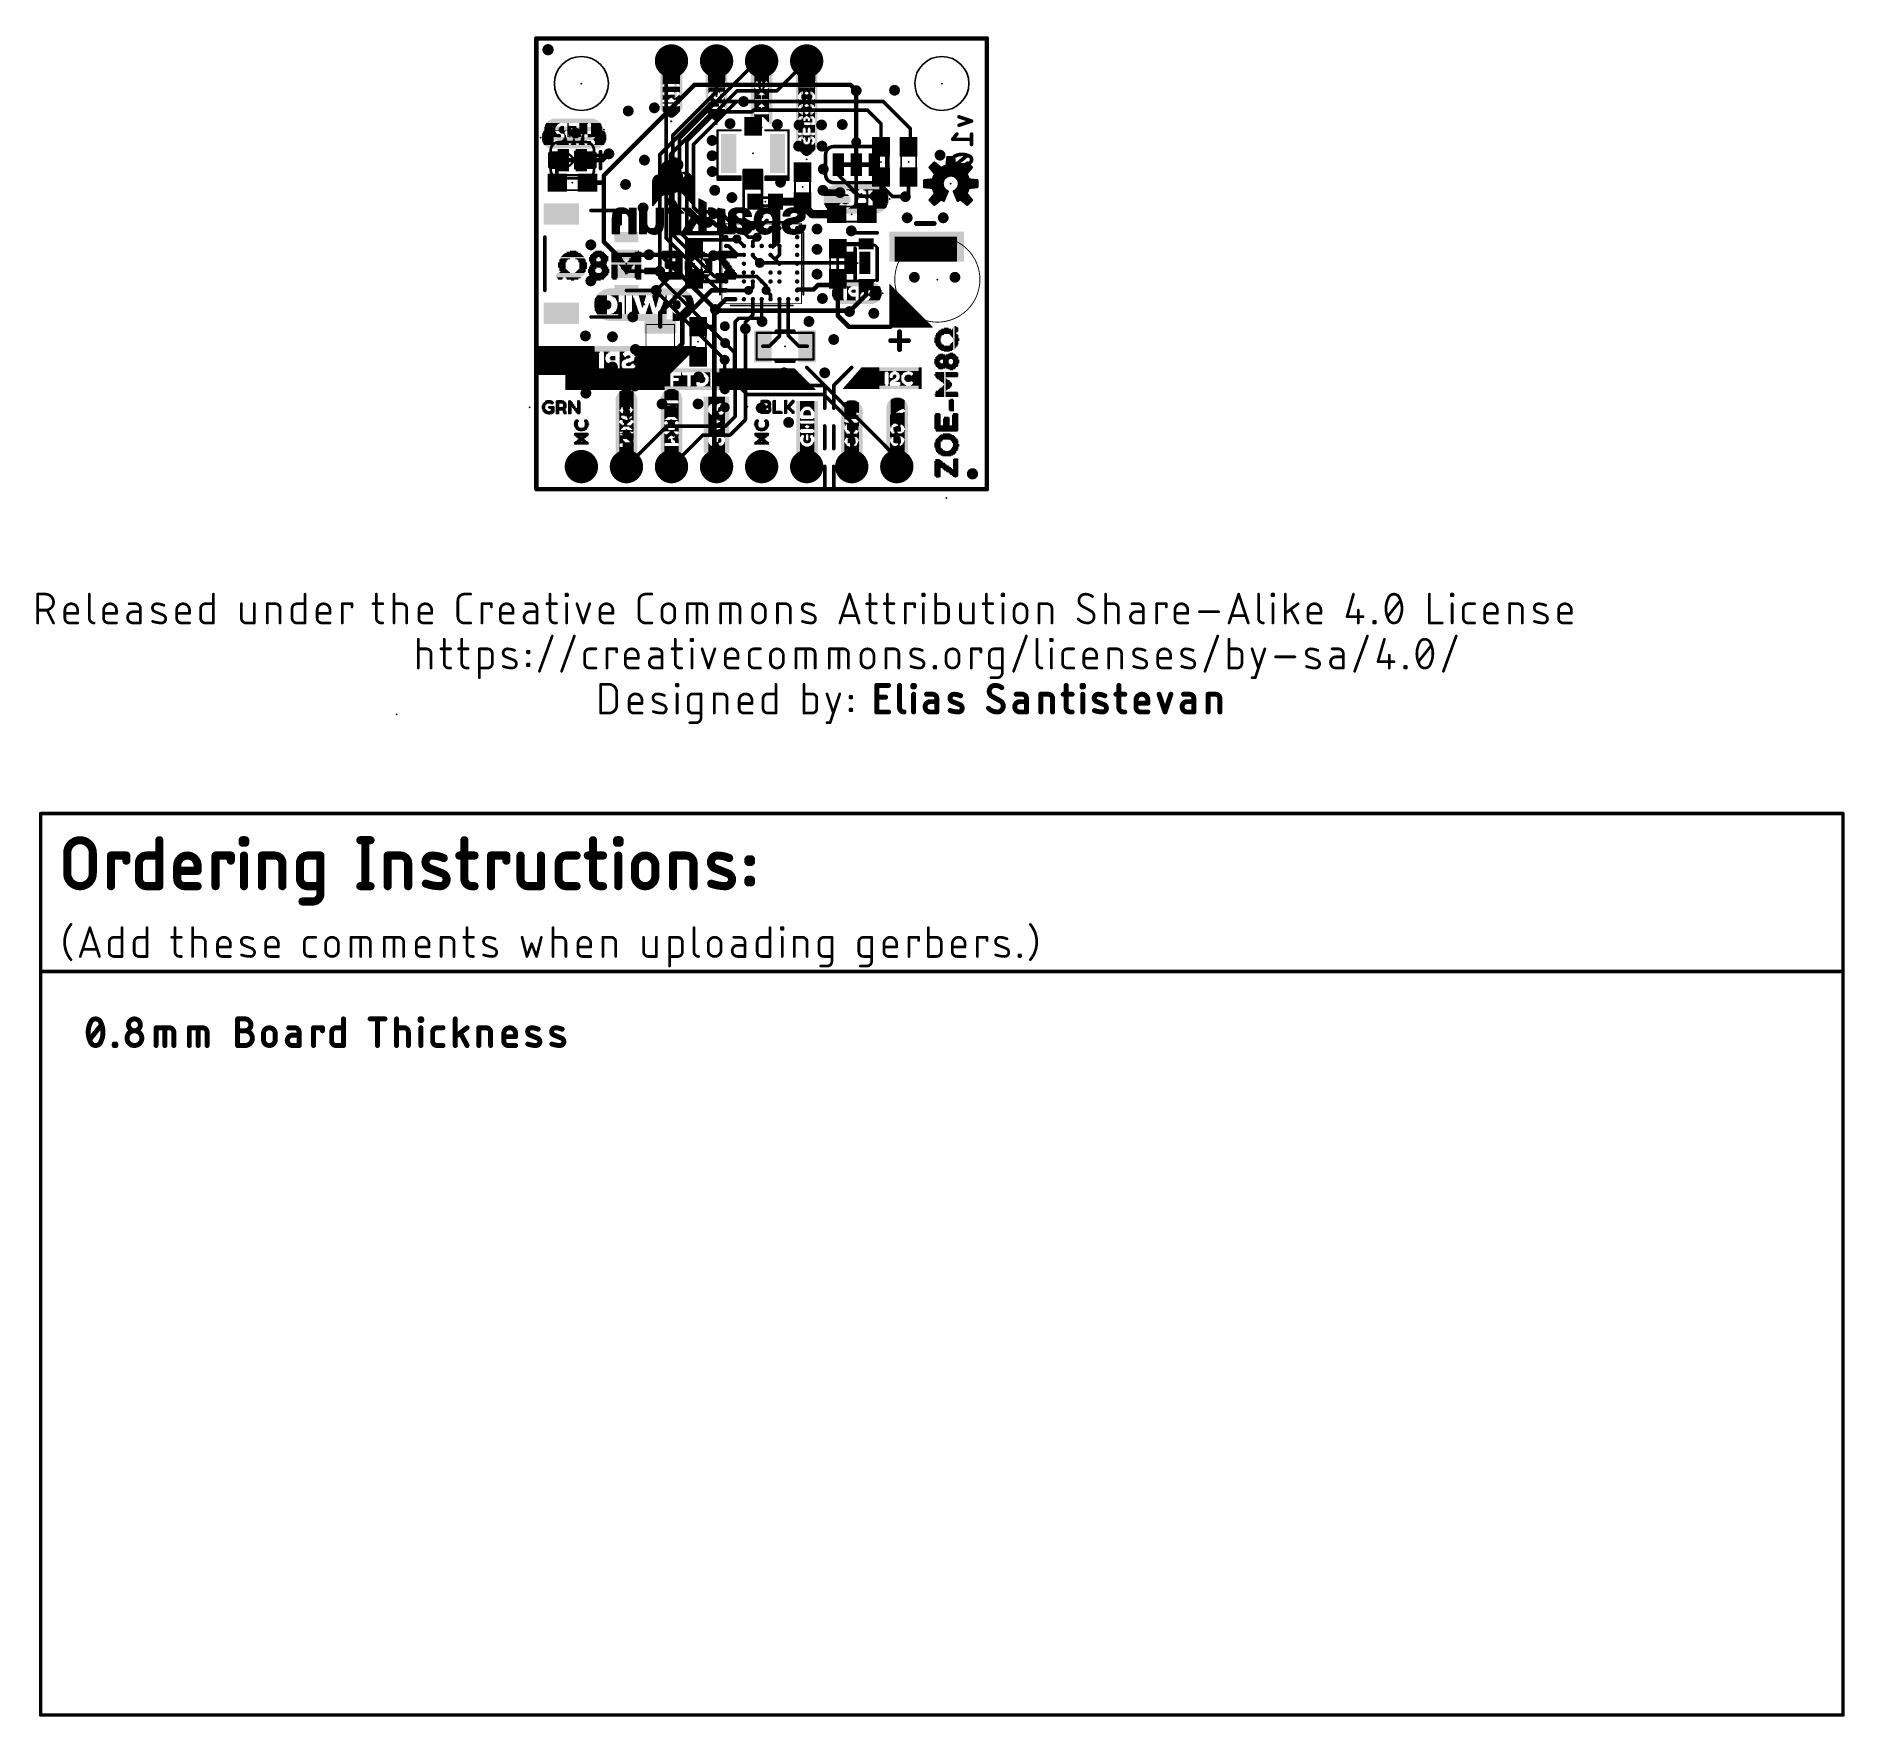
# Model space of a CAD drawing. Extents: x -28 to 74, y -69 to 26.
import ezdxf

# ---------------------------------------------------------------- set-up
doc = ezdxf.new("R2010")
doc.units = 0
for name, color, linetype in [('1', 12, 'CONTINUOUS'), ('16', 140, 'CONTINUOUS'), ('17', 183, 'CONTINUOUS'), ('18', 110, 'CONTINUOUS'), ('20', 53, 'CONTINUOUS'), ('21', 41, 'CONTINUOUS'), ('22', 40, 'CONTINUOUS'), ('23', 53, 'CONTINUOUS'), ('24', 53, 'CONTINUOUS'), ('51', 53, 'CONTINUOUS')]:
    doc.layers.add(name, color=color, linetype=linetype)

# ---------------------------------------------------------------- blocks, each defined once
blk = doc.blocks.new('RECT')
blk.add_solid([(-0.5, -0.5), (0.5, -0.5), (-0.5, 0.5), (0.5, 0.5)])
blk = doc.blocks.new('RECT160000X160000R30')
at = {"const_width": 0.15}
blk.add_lwpolyline([(0.425, -0.35), (0.425, 0.35, 0.4142), (0.35, 0.425), (-0.35, 0.425, 0.4142), (-0.425, 0.35), (-0.425, -0.35, 0.4142), (-0.35, -0.425), (0.35, -0.425, 0.4142)], format="xyb", close=True, dxfattribs=at)
blk.add_solid([(-0.3754, -0.3754), (0.3754, -0.3754), (-0.3754, 0.3754), (0.3754, 0.3754)])
blk = doc.blocks.new('PIE')
at = {"const_width": 0.5}
blk.add_lwpolyline([(0, -0.25, 1), (0, 0.25, 1), (0, -0.25)], format="xyb", dxfattribs=at)
blk = doc.blocks.new('ROUNDP')
at = {"const_width": 0.5}
blk.add_lwpolyline([(0, -0.25, 1), (0, 0.25, 1), (0, -0.25)], format="xyb", dxfattribs=at)
blk = doc.blocks.new('ROUNDV')
at = {"const_width": 0.5}
blk.add_lwpolyline([(0, -0.25, 1), (0, 0.25, 1), (0, -0.25)], format="xyb", dxfattribs=at)

msp = doc.modelspace()

# ---------------------------------------------------------------- linework, layer by layer
at = {"layer": '1'}
for points, const_width in [([(0, 25.4), (0, 0)], 0.254), ([(25.4, 25.4), (0, 25.4)], 0.254), ([(25.4, 0), (25.4, 25.4)], 0.254), ([(3.81, 17.6784), (8.9154, 22.7838)], 0.254), ([(8.9154, 22.7838), (17.7038, 22.7838)], 0.254), ([(17.7038, 22.7838), (18.034, 22.4536)], 0.254), ([(6.9596, 18.8468), (9.9568, 21.844)], 0.2032), ([(9.9568, 21.844), (11.684, 21.844)], 0.2032), ([(11.684, 21.844), (19.558, 21.844)], 0.2032), ([(12.1412, 21.2598), (12.2428, 21.3614)], 0.2032), ([(12.2428, 21.3614), (18.669, 21.3614)], 0.2032), ([(18.669, 21.3614), (19.431, 20.5994)], 0.2032), ([(19.558, 21.844), (21.082, 20.32)], 0.2032), ([(7.5692, 18.8722), (9.9568, 21.2598)], 0.2032), ([(9.9568, 21.2598), (12.1412, 21.2598)], 0.2032), ([(19.431, 20.5994), (19.431, 19.2904)], 0.2032), ([(21.082, 20.32), (21.082, 19.392)], 0.2032), ([(18.034, 16.09), (18.034, 19.558)], 0.2032), ([(21.082, 19.392), (20.9804, 19.2904)], 0.2032), ([(1.155, 18.542), (1.155, 17.299)], 0.2032), ([(2.909, 18.542), (3.7338, 18.542)], 0.254), ([(3.7338, 18.542), (4.0894, 18.8976)], 0.254), ([(6.9596, 12.2842), (6.9596, 18.8468)], 0.2032), ([(7.5692, 14.351), (7.5692, 18.8722)], 0.2032), ([(1.182, 17.272), (1.155, 17.299)], 0.2032), ([(2.882, 17.272), (3.81, 17.272)], 0.254), ([(3.81, 17.272), (3.81, 17.6784)], 0.254), ([(3.81, 13.9366), (3.81, 17.272)], 0.254), ([(11.7094, 17.9832), (11.684, 17.9832)], 0.1524), ([(11.684, 17.9832), (11.684, 17.145)], 0.1524), ([(12.7254, 17.9832), (11.7094, 17.9832)], 0.1524), ([(12.7254, 15.367), (12.7254, 17.9832)], 0.1524), ([(19.431, 17.5904), (19.431, 16.8402)], 0.2032), ([(20.9804, 17.5904), (20.9804, 16.6624)], 0.2032), ([(11.684, 17.145), (11.684, 15.2908)], 0.1524), ([(13.4832, 16.2052), (14.8336, 16.2052)], 0.4572), ([(15.0114, 16.0274), (14.8336, 16.2052)], 0.4572), ([(15.0114, 16.0274), (15.0114, 16.168)], 0.4572), ([(19.431, 16.8402), (19.1008, 16.51)], 0.2032), ([(20.9804, 16.6624), (20.8026, 16.4846)], 0.2032), ([(10.4648, 15.5194), (10.3632, 15.5194)], 0.2032), ([(11.204, 14.7802), (10.4648, 15.5194)], 0.2032), ([(11.704, 14.8619), (11.2065, 15.3594)], 0.2032), ([(11.684, 15.2908), (12.0904, 14.8844)], 0.1524), ([(12.2428, 14.8844), (12.7254, 15.367)], 0.1524), ([(15.5448, 15.494), (15.0114, 16.0274)], 0.4572), ([(16.93, 15.494), (15.5448, 15.494)], 0.4572), ([(18.63, 15.494), (18.034, 16.09)], 0.2032), ([(7.62, 14.4018), (7.5692, 14.351)], 0.2032), ([(7.5692, 12.0142), (7.5692, 14.351)], 0.2032), ([(10.3632, 14.4018), (7.62, 14.4018)], 0.2032), ([(9.9837, 15.0368), (9.6774, 15.0368)], 0.254), ([(10.1615, 14.859), (9.9837, 15.0368)], 0.254), ([(10.549, 14.859), (10.1615, 14.859)], 0.254), ([(10.561, 14.204), (10.3632, 14.4018)], 0.2032), ([(10.704, 14.704), (10.549, 14.859)], 0.254), ([(10.704, 14.204), (10.561, 14.204)], 0.2032), ([(11.204, 14.704), (11.204, 14.7802)], 0.2032), ([(11.704, 14.704), (11.704, 14.8619)], 0.2032), ([(12.0904, 14.8844), (12.2428, 14.8844)], 0.1524), ([(12.204, 14.704), (12.204, 14.9472)], 0.254), ([(12.446, 14.1986), (12.204, 13.9566)], 0.2032), ([(12.704, 14.8452), (13.0023, 15.1435)], 0.2032), ([(12.704, 14.704), (12.704, 14.8452)], 0.2032), ([(4.5466, 13.2), (3.81, 13.9366)], 0.254), ([(5.08, 13.2), (4.5466, 13.2)], 0.254), ([(5.08, 13.2), (5.088, 13.208)], 0.254), ([(5.088, 13.208), (6.35, 13.208)], 0.254), ([(10.831, 13.704), (10.704, 13.704)], 0.2032), ([(11.331, 13.204), (10.831, 13.704)], 0.2032), ([(11.311, 14.097), (11.303, 14.097)], 0.2032), ([(11.704, 13.704), (11.311, 14.097)], 0.2032), ([(11.704, 13.204), (11.331, 13.204)], 0.2032), ([(12.204, 13.9566), (12.204, 13.704)], 0.2032), ([(12.204, 13.204), (12.204, 13.1452)], 0.2032), ([(13.204, 13.204), (13.458, 12.95)], 0.2032), ([(13.458, 12.95), (13.704, 13.196)], 0.2032), ([(13.704, 13.196), (13.704, 13.704)], 0.2032), ([(17.2466, 13.804), (16.9926, 13.55)], 0.254), ([(18.5722, 13.804), (17.2466, 13.804)], 0.254), ([(18.5928, 13.8246), (18.5722, 13.804)], 0.254), ([(5.08, 12.2), (5.1562, 12.2762)], 0.2032), ([(6.9516, 12.2762), (5.1562, 12.2762)], 0.2032), ([(6.9516, 12.2762), (6.9596, 12.2842)], 0.2032), ([(12.204, 13.1452), (12.5984, 12.7508)], 0.2032), ([(13.458, 12.95), (13.704, 12.704)], 0.2032), ([(5.08, 11.2), (6.755, 11.2)], 0.2032), ([(6.755, 11.2), (7.5692, 12.0142)], 0.2032), ([(8.89, 11.85), (6.985, 9.945)], 0.254), ([(8.8676, 10.1884), (9.8832, 11.204)], 0.254), ([(9.076, 11.664), (8.89, 11.85)], 0.2032), ([(9.116, 11.704), (9.076, 11.664)], 0.2032), ([(10.704, 11.704), (9.116, 11.704)], 0.2032), ([(9.8832, 11.204), (10.704, 11.204)], 0.254), ([(12.0396, 11.2014), (11.9634, 11.2014)], 0.2032), ([(12.0396, 11.2014), (12.204, 11.3658)], 0.2032), ([(12.204, 11.3658), (12.204, 11.704)], 0.2032), ([(13.204, 10.9514), (12.954, 11.2014)], 0.2032), ([(14.704, 11.204), (14.7548, 11.2548)], 0.254), ([(14.7548, 11.2548), (15.6354, 11.2548)], 0.254), ([(15.6354, 11.2548), (15.8868, 11.5062)], 0.254), ([(15.8868, 11.5062), (16.9926, 11.5062)], 0.254), ([(16.9926, 11.85), (16.9926, 11.5062)], 0.254), ([(16.9926, 11.5062), (16.9926, 9.779)], 0.254), ([(18.5928, 11.5246), (18.5928, 10.9474)], 0.254), ([(19.926, 9.131), (19.926, 11.531)], 0.05), ([(19.926, 11.531), (22.326, 9.131)], 0.05), ([(19.926, 11.5), (19.957, 11.5)], 0.05), ([(19.926, 11.45), (20.007, 11.45)], 0.05), ([(19.926, 11.4), (20.057, 11.4)], 0.05), ([(19.926, 11.35), (20.107, 11.35)], 0.05), ([(19.926, 11.3), (20.157, 11.3)], 0.05), ([(19.926, 11.25), (20.207, 11.25)], 0.05), ([(19.926, 11.2), (20.257, 11.2)], 0.05), ([(8.2296, 9.9257), (8.4924, 10.1884)], 0.254), ([(8.4924, 10.1884), (8.8676, 10.1884)], 0.254), ([(10.0965, 10.1219), (10.033, 10.0584)], 0.254), ([(10.6786, 10.704), (10.0965, 10.1219)], 0.254), ([(10.704, 10.704), (10.6786, 10.704)], 0.254), ([(10.704, 10.704), (11.204, 10.704)], 0.254), ([(12.204, 10.704), (12.204, 9.8164)], 0.2032), ([(12.704, 9.4702), (12.704, 10.704)], 0.2032), ([(13.204, 10.704), (13.204, 10.9514)], 0.2032), ([(13.704, 8.624), (13.704, 10.704)], 0.2032), ([(14.204, 10.704), (14.204, 8.656)], 0.2032), ([(18.5928, 10.9474), (17.653, 10.0076)], 0.254), ([(19.926, 11.15), (20.307, 11.15)], 0.05), ([(19.926, 11.1), (20.357, 11.1)], 0.05), ([(19.926, 11.05), (20.407, 11.05)], 0.05), ([(19.926, 11), (20.457, 11)], 0.05), ([(19.926, 10.95), (20.507, 10.95)], 0.05), ([(19.926, 10.9), (20.557, 10.9)], 0.05), ([(19.926, 10.85), (20.607, 10.85)], 0.05), ([(19.926, 10.8), (20.657, 10.8)], 0.05), ([(19.926, 10.75), (20.707, 10.75)], 0.05), ([(19.926, 10.7), (20.757, 10.7)], 0.05), ([(19.926, 10.65), (20.807, 10.65)], 0.05), ([(19.926, 10.6), (20.857, 10.6)], 0.05), ([(19.926, 10.55), (20.907, 10.55)], 0.05), ([(19.926, 10.5), (20.957, 10.5)], 0.05), ([(19.926, 10.45), (21.007, 10.45)], 0.05), ([(19.926, 10.4), (21.057, 10.4)], 0.05), ([(19.926, 10.35), (21.107, 10.35)], 0.05), ([(19.926, 10.3), (21.157, 10.3)], 0.05), ([(19.926, 10.25), (21.207, 10.25)], 0.05), ([(19.926, 10.2), (21.257, 10.2)], 0.05), ([(6.985, 9.945), (6.985, 9.652)], 0.254), ([(6.985, 9.652), (6.985, 9.174)], 0.254), ([(8.2296, 9.9257), (8.2296, 8.2042)], 0.254), ([(9.1186, 9.1558), (9.1304, 9.144)], 0.254), ([(10.033, 9.144), (9.1304, 9.144)], 0.254), ([(10.033, 10.0584), (10.033, 9.144)], 0.254), ([(10.033, 1.397), (10.033, 9.144)], 0.254), ([(12.204, 9.8164), (11.7856, 9.398)], 0.2032), ([(11.7856, 9.398), (11.7856, 9.0424)], 0.2032), ([(12.7254, 9.4488), (12.704, 9.4702)], 0.2032), ([(17.6276, 9.144), (16.9926, 9.779)], 0.254), ([(19.949, 9.144), (17.6276, 9.144)], 0.254), ([(20.584, 9.779), (19.949, 9.144)], 0.254), ([(19.926, 10.15), (21.307, 10.15)], 0.05), ([(19.926, 10.1), (21.357, 10.1)], 0.05), ([(19.926, 10.05), (21.407, 10.05)], 0.05), ([(19.926, 10), (21.457, 10)], 0.05), ([(19.926, 9.95), (21.507, 9.95)], 0.05), ([(19.926, 9.9), (21.557, 9.9)], 0.05), ([(19.926, 9.85), (21.607, 9.85)], 0.05), ([(19.926, 9.8), (21.657, 9.8)], 0.05), ([(19.926, 9.75), (21.707, 9.75)], 0.05), ([(19.926, 9.7), (21.757, 9.7)], 0.05), ([(19.926, 9.65), (21.807, 9.65)], 0.05), ([(19.926, 9.6), (21.857, 9.6)], 0.05), ([(19.926, 9.55), (21.907, 9.55)], 0.05), ([(19.926, 9.5), (21.957, 9.5)], 0.05), ([(19.926, 9.45), (22.007, 9.45)], 0.05), ([(19.926, 9.4), (22.057, 9.4)], 0.05), ([(19.926, 9.35), (22.107, 9.35)], 0.05), ([(19.926, 9.3), (22.157, 9.3)], 0.05), ([(19.926, 9.25), (22.207, 9.25)], 0.05), ([(19.926, 9.2), (22.257, 9.2)], 0.05), ([(8.2296, 8.2042), (7.3994, 7.374)], 0.254), ([(10.6426, 8.2296), (11.176, 7.6962)], 0.2032), ([(13.704, 8.624), (13.1318, 8.0518)], 0.2032), ([(14.204, 8.656), (14.8082, 8.0518)], 0.2032), ([(19.926, 9.15), (22.307, 9.15)], 0.05), ([(22.326, 9.131), (19.926, 9.131)], 0.05), ([(7.3994, 7.374), (6.985, 7.374)], 0.254), ([(10.6172, 6.6065), (10.6172, 7.2898)], 0.2032), ([(11.176, 7.6962), (11.176, 6.604)], 0.2032), ([(12.7708, 8.0518), (13.1318, 8.0518)], 0.2032), ([(14.8082, 8.0518), (15.2708, 8.0518)], 0.2032), ([(11.8897, 5.334), (10.6172, 6.6065)], 0.2032), ([(11.176, 6.604), (11.938, 5.842)], 0.2032), ([(16.2052, 5.334), (11.8897, 5.334)], 0.2032), ([(11.938, 5.842), (16.256, 5.842)], 0.2032), ([(17.78, 3.7592), (16.2052, 5.334)], 0.2032), ([(16.256, 5.842), (20.32, 1.778)], 0.2032), ([(17.78, 1.27), (17.78, 3.7592)], 0.2032), ([(10.16, 1.27), (10.033, 1.397)], 0.254), ([(20.32, 1.778), (20.32, 1.27)], 0.2032), ([(0, 0), (25.4, 0)], 0.254)]:
    msp.add_lwpolyline(points, dxfattribs=dict(at, const_width=const_width))
for points, const_width in [([(0.0635, 25.4, 1), (-0.0635, 25.4)], 0.127), ([(0, 25.4635, 1), (0, 25.3365)], 0.127), ([(25.4635, 25.4, 1), (25.3365, 25.4)], 0.127), ([(25.4, 25.3365, 1), (25.4, 25.4635)], 0.127), ([(8.9154, 22.8473, 1), (8.9154, 22.7203)], 0.127), ([(8.9603, 22.7389, 1), (8.8705, 22.8287)], 0.127), ([(17.7487, 22.8287, 1), (17.6589, 22.7389)], 0.127), ([(17.7038, 22.7203, 1), (17.7038, 22.8473)], 0.127), ([(17.9891, 22.4087, 1), (18.0789, 22.4985)], 0.127), ([(9.9568, 21.8948, 1), (9.9568, 21.7932)], 0.1016), ([(9.9927, 21.8081, 1), (9.9209, 21.8799)], 0.1016), ([(11.684, 21.8948, 1), (11.684, 21.7932)], 0.1016), ([(11.684, 21.7932, 1), (11.684, 21.8948)], 0.1016), ([(12.2428, 21.4122, 1), (12.2428, 21.3106)], 0.1016), ([(12.2787, 21.3255, 1), (12.2069, 21.3973)], 0.1016), ([(18.7049, 21.3973, 1), (18.6331, 21.3255)], 0.1016), ([(18.669, 21.3106, 1), (18.669, 21.4122)], 0.1016), ([(19.5939, 21.8799, 1), (19.5221, 21.8081)], 0.1016), ([(19.558, 21.7932, 1), (19.558, 21.8948)], 0.1016), ([(9.9568, 21.3106, 1), (9.9568, 21.209)], 0.1016), ([(9.9927, 21.2239, 1), (9.9209, 21.2957)], 0.1016), ([(12.1053, 21.2957, 1), (12.1771, 21.2239)], 0.1016), ([(12.1412, 21.209, 1), (12.1412, 21.3106)], 0.1016), ([(19.4818, 20.5994, 1), (19.3802, 20.5994)], 0.1016), ([(19.3951, 20.5635, 1), (19.4669, 20.6353)], 0.1016), ([(21.1328, 20.32, 1), (21.0312, 20.32)], 0.1016), ([(21.0461, 20.2841, 1), (21.1179, 20.3559)], 0.1016), ([(18.0848, 19.558, 1), (17.9832, 19.558)], 0.1016), ([(20.9445, 19.3263, 1), (21.0163, 19.2545)], 0.1016), ([(21.0312, 19.392, 1), (21.1328, 19.392)], 0.1016), ([(21.1179, 19.3561, 1), (21.0461, 19.4279)], 0.1016), ([(1.2058, 18.542, 1), (1.1042, 18.542)], 0.1016), ([(2.909, 18.6055, 1), (2.909, 18.4785)], 0.127), ([(3.6889, 18.5869, 1), (3.7787, 18.4971)], 0.127), ([(3.7338, 18.4785, 1), (3.7338, 18.6055)], 0.127), ([(4.1343, 18.8527, 1), (4.0445, 18.9425)], 0.127), ([(7.0104, 18.8468, 1), (6.9088, 18.8468)], 0.1016), ([(6.9237, 18.8827, 1), (6.9955, 18.8109)], 0.1016), ([(7.62, 18.8722, 1), (7.5184, 18.8722)], 0.1016), ([(7.5333, 18.9081, 1), (7.6051, 18.8363)], 0.1016), ([(19.3802, 19.2904, 1), (19.4818, 19.2904)], 0.1016), ([(1.1909, 17.3349, 1), (1.1191, 17.2631)], 0.1016), ([(1.1042, 17.299, 1), (1.2058, 17.299)], 0.1016), ([(1.1461, 17.2361, 1), (1.2179, 17.3079)], 0.1016), ([(2.882, 17.3355, 1), (2.882, 17.2085)], 0.127), ([(3.8735, 17.6784, 1), (3.7465, 17.6784)], 0.127), ([(3.7651, 17.7233, 1), (3.8549, 17.6335)], 0.127), ([(3.8735, 17.272, 1), (3.7465, 17.272)], 0.127), ([(3.7465, 17.272, 1), (3.8735, 17.272)], 0.127), ([(3.81, 17.2085, 1), (3.81, 17.3355)], 0.127), ([(11.684, 18.0213, 1), (11.684, 17.9451)], 0.0762), ([(11.7221, 17.9832, 1), (11.6459, 17.9832)], 0.0762), ([(11.7094, 18.0213, 1), (11.7094, 17.9451)], 0.0762), ([(11.7094, 17.9451, 1), (11.7094, 18.0213)], 0.0762), ([(12.7635, 17.9832, 1), (12.6873, 17.9832)], 0.0762), ([(12.7254, 17.9451, 1), (12.7254, 18.0213)], 0.0762), ([(19.4818, 17.5904, 1), (19.3802, 17.5904)], 0.1016), ([(21.0312, 17.5904, 1), (20.9296, 17.5904)], 0.1016), ([(11.7221, 17.145, 1), (11.6459, 17.145)], 0.0762), ([(11.6459, 17.145, 1), (11.7221, 17.145)], 0.0762), ([(13.4832, 16.3195, 1), (13.4832, 16.0909)], 0.2286), ([(14.9144, 16.286, 1), (14.7528, 16.1244)], 0.2286), ([(14.8336, 16.0909, 1), (14.8336, 16.3195)], 0.2286), ([(15.1257, 16.168, 1), (14.8971, 16.168)], 0.2286), ([(19.0649, 16.5459, 1), (19.1367, 16.4741)], 0.1016), ([(19.3802, 16.8402, 1), (19.4818, 16.8402)], 0.1016), ([(19.4669, 16.8043, 1), (19.3951, 16.8761)], 0.1016), ([(20.7667, 16.5205, 1), (20.8385, 16.4487)], 0.1016), ([(20.9296, 16.6624, 1), (21.0312, 16.6624)], 0.1016), ([(21.0163, 16.6265, 1), (20.9445, 16.6983)], 0.1016), ([(10.3632, 15.5702, 1), (10.3632, 15.4686)], 0.1016), ([(10.5007, 15.5553, 1), (10.4289, 15.4835)], 0.1016), ([(10.4648, 15.4686, 1), (10.4648, 15.5702)], 0.1016), ([(11.2424, 15.3953, 1), (11.1706, 15.3235)], 0.1016), ([(11.6459, 15.2908, 1), (11.7221, 15.2908)], 0.0762), ([(11.7109, 15.3177, 1), (11.6571, 15.2639)], 0.0762), ([(12.6873, 15.367, 1), (12.7635, 15.367)], 0.0762), ([(12.7523, 15.3401, 1), (12.6985, 15.3939)], 0.0762), ([(15.0922, 16.1082, 1), (14.9306, 15.9466)], 0.2286), ([(14.8971, 16.0274, 1), (15.1257, 16.0274)], 0.2286), ([(14.9306, 15.9466, 1), (15.0922, 16.1082)], 0.2286), ([(15.5448, 15.6083, 1), (15.5448, 15.3797)], 0.2286), ([(15.464, 15.4132, 1), (15.6256, 15.5748)], 0.2286), ([(16.93, 15.3797, 1), (16.93, 15.6083)], 0.2286), ([(18.0699, 16.1259, 1), (17.9981, 16.0541)], 0.1016), ([(17.9832, 16.09, 1), (18.0848, 16.09)], 0.1016), ([(18.5941, 15.4581, 1), (18.6659, 15.5299)], 0.1016), ([(7.62, 14.351, 1), (7.5184, 14.351)], 0.1016), ([(7.5333, 14.3869, 1), (7.6051, 14.3151)], 0.1016), ([(7.5184, 14.351, 1), (7.62, 14.351)], 0.1016), ([(7.62, 14.4526, 1), (7.62, 14.351)], 0.1016), ([(7.6559, 14.3659, 1), (7.5841, 14.4377)], 0.1016), ([(9.6774, 15.1003, 1), (9.6774, 14.9733)], 0.127), ([(10.0286, 15.0817, 1), (9.9388, 14.9919)], 0.127), ([(9.9837, 14.9733, 1), (9.9837, 15.1003)], 0.127), ([(10.1615, 14.9225, 1), (10.1615, 14.7955)], 0.127), ([(10.1166, 14.8141, 1), (10.2064, 14.9039)], 0.127), ([(10.3991, 14.4377, 1), (10.3273, 14.3659)], 0.1016), ([(10.3632, 14.351, 1), (10.3632, 14.4526)], 0.1016), ([(10.5939, 14.9039, 1), (10.5041, 14.8141)], 0.127), ([(10.561, 14.2548, 1), (10.561, 14.1532)], 0.1016), ([(10.5251, 14.1681, 1), (10.5969, 14.2399)], 0.1016), ([(10.549, 14.7955, 1), (10.549, 14.9225)], 0.127), ([(10.6591, 14.6591, 1), (10.7489, 14.7489)], 0.127), ([(10.704, 14.1532, 1), (10.704, 14.2548)], 0.1016), ([(11.2548, 14.7802, 1), (11.1532, 14.7802)], 0.1016), ([(11.1532, 14.704, 1), (11.2548, 14.704)], 0.1016), ([(11.1681, 14.7443, 1), (11.2399, 14.8161)], 0.1016), ([(11.7548, 14.8619, 1), (11.6532, 14.8619)], 0.1016), ([(11.6532, 14.704, 1), (11.7548, 14.704)], 0.1016), ([(11.6681, 14.8259, 1), (11.7399, 14.8978)], 0.1016), ([(12.0904, 14.9225, 1), (12.0904, 14.8463)], 0.0762), ([(12.0635, 14.8575, 1), (12.1173, 14.9113)], 0.0762), ([(12.2675, 14.9472, 1), (12.1405, 14.9472)], 0.127), ([(12.1405, 14.704, 1), (12.2675, 14.704)], 0.127), ([(12.2159, 14.9113, 1), (12.2697, 14.8575)], 0.0762), ([(12.2428, 14.8463, 1), (12.2428, 14.9225)], 0.0762), ([(12.4819, 14.1627, 1), (12.4101, 14.2345)], 0.1016), ([(12.7548, 14.8452, 1), (12.6532, 14.8452)], 0.1016), ([(12.6681, 14.8811, 1), (12.7399, 14.8093)], 0.1016), ([(12.6532, 14.704, 1), (12.7548, 14.704)], 0.1016), ([(13.0382, 15.1076, 1), (12.9663, 15.1794)], 0.1016), ([(3.8549, 13.9815, 1), (3.7651, 13.8917)], 0.127), ([(3.7465, 13.9366, 1), (3.8735, 13.9366)], 0.127), ([(4.5466, 13.2635, 1), (4.5466, 13.1365)], 0.127), ([(4.5017, 13.1551, 1), (4.5915, 13.2449)], 0.127), ([(5.0351, 13.2449, 1), (5.1249, 13.1551)], 0.127), ([(5.088, 13.2715, 1), (5.088, 13.1445)], 0.127), ([(5.1329, 13.1631, 1), (5.0431, 13.2529)], 0.127), ([(5.08, 13.1365, 1), (5.08, 13.2635)], 0.127), ([(6.35, 13.1445, 1), (6.35, 13.2715)], 0.127), ([(10.704, 13.7548, 1), (10.704, 13.6532)], 0.1016), ([(10.8669, 13.7399, 1), (10.7951, 13.6681)], 0.1016), ([(10.831, 13.6532, 1), (10.831, 13.7548)], 0.1016), ([(11.303, 14.1478, 1), (11.303, 14.0462)], 0.1016), ([(11.3469, 14.1329, 1), (11.2751, 14.0611)], 0.1016), ([(11.331, 13.2548, 1), (11.331, 13.1532)], 0.1016), ([(11.2951, 13.1681, 1), (11.3669, 13.2399)], 0.1016), ([(11.311, 14.0462, 1), (11.311, 14.1478)], 0.1016), ([(11.6681, 13.6681, 1), (11.7399, 13.7399)], 0.1016), ([(11.704, 13.1532, 1), (11.704, 13.2548)], 0.1016), ([(12.2548, 13.9566, 1), (12.1532, 13.9566)], 0.1016), ([(12.1681, 13.9925, 1), (12.2399, 13.9207)], 0.1016), ([(12.1532, 13.704, 1), (12.2548, 13.704)], 0.1016), ([(12.2548, 13.204, 1), (12.1532, 13.204)], 0.1016), ([(13.2399, 13.2399, 1), (13.1681, 13.1681)], 0.1016), ([(13.7548, 13.704, 1), (13.6532, 13.704)], 0.1016), ([(13.7399, 13.1601, 1), (13.6681, 13.2319)], 0.1016), ([(16.9477, 13.5949, 1), (17.0375, 13.5051)], 0.127), ([(17.2466, 13.8675, 1), (17.2466, 13.7405)], 0.127), ([(17.2915, 13.7591, 1), (17.2017, 13.8489)], 0.127), ([(18.5273, 13.8489, 1), (18.6171, 13.7591)], 0.127), ([(18.6377, 13.7797, 1), (18.5479, 13.8695)], 0.127), ([(18.5722, 13.7405, 1), (18.5722, 13.8675)], 0.127), ([(5.0441, 12.2359, 1), (5.1159, 12.1641)], 0.1016), ([(5.1562, 12.327, 1), (5.1562, 12.2254)], 0.1016), ([(5.1921, 12.2403, 1), (5.1203, 12.3121)], 0.1016), ([(6.9157, 12.3121, 1), (6.9875, 12.2403)], 0.1016), ([(6.9088, 12.2842, 1), (7.0104, 12.2842)], 0.1016), ([(6.9955, 12.2483, 1), (6.9237, 12.3201)], 0.1016), ([(6.9516, 12.2254, 1), (6.9516, 12.327)], 0.1016), ([(12.2399, 13.1811, 1), (12.1681, 13.1093)], 0.1016), ([(12.1532, 13.1452, 1), (12.2548, 13.1452)], 0.1016), ([(12.5625, 12.7149, 1), (12.6343, 12.7867)], 0.1016), ([(13.4939, 12.9859, 1), (13.4221, 12.9141)], 0.1016), ([(13.4221, 12.9859, 1), (13.4939, 12.9141)], 0.1016), ([(13.4221, 12.9141, 1), (13.4939, 12.9859)], 0.1016), ([(13.6532, 13.196, 1), (13.7548, 13.196)], 0.1016), ([(13.6681, 12.6681, 1), (13.7399, 12.7399)], 0.1016), ([(5.08, 11.2508, 1), (5.08, 11.1492)], 0.1016), ([(6.7191, 11.2359, 1), (6.7909, 11.1641)], 0.1016), ([(6.755, 11.1492, 1), (6.755, 11.2508)], 0.1016), ([(7.5184, 12.0142, 1), (7.62, 12.0142)], 0.1016), ([(7.6051, 11.9783, 1), (7.5333, 12.0501)], 0.1016), ([(8.9349, 11.8051, 1), (8.8451, 11.8949)], 0.127), ([(8.9259, 11.8859, 1), (8.8541, 11.8141)], 0.1016), ([(9.0401, 11.6999, 1), (9.1119, 11.6281)], 0.1016), ([(9.0401, 11.6281, 1), (9.1119, 11.6999)], 0.1016), ([(9.116, 11.7548, 1), (9.116, 11.6532)], 0.1016), ([(9.1519, 11.6681, 1), (9.0801, 11.7399)], 0.1016), ([(9.8832, 11.2675, 1), (9.8832, 11.1405)], 0.127), ([(9.9281, 11.1591, 1), (9.8383, 11.2489)], 0.127), ([(10.704, 11.1405, 1), (10.704, 11.2675)], 0.127), ([(10.704, 11.6532, 1), (10.704, 11.7548)], 0.1016), ([(11.9634, 11.2522, 1), (11.9634, 11.1506)], 0.1016), ([(12.0037, 11.2373, 1), (12.0755, 11.1655)], 0.1016), ([(12.0396, 11.1506, 1), (12.0396, 11.2522)], 0.1016), ([(12.2548, 11.704, 1), (12.1532, 11.704)], 0.1016), ([(12.1532, 11.3658, 1), (12.2548, 11.3658)], 0.1016), ([(12.2399, 11.3299, 1), (12.1681, 11.4017)], 0.1016), ([(12.9899, 11.2373, 1), (12.9181, 11.1655)], 0.1016), ([(14.6591, 11.2489, 1), (14.7489, 11.1591)], 0.127), ([(14.7548, 11.3183, 1), (14.7548, 11.1913)], 0.127), ([(14.7997, 11.2099, 1), (14.7099, 11.2997)], 0.127), ([(15.5905, 11.2997, 1), (15.6803, 11.2099)], 0.127), ([(15.6354, 11.1913, 1), (15.6354, 11.3183)], 0.127), ([(15.8868, 11.5697, 1), (15.8868, 11.4427)], 0.127), ([(15.9317, 11.4613, 1), (15.8419, 11.5511)], 0.127), ([(17.0561, 11.85, 1), (16.9291, 11.85)], 0.127), ([(17.0561, 11.5062, 1), (16.9291, 11.5062)], 0.127), ([(16.9291, 11.5062, 1), (17.0561, 11.5062)], 0.127), ([(16.9926, 11.4427, 1), (16.9926, 11.5697)], 0.127), ([(18.6563, 11.5246, 1), (18.5293, 11.5246)], 0.127), ([(19.9385, 11.531, 1), (19.9135, 11.531)], 0.025), ([(19.926, 11.5125, 1), (19.926, 11.4875)], 0.025), ([(19.926, 11.4625, 1), (19.926, 11.4375)], 0.025), ([(19.926, 11.4125, 1), (19.926, 11.3875)], 0.025), ([(19.926, 11.3625, 1), (19.926, 11.3375)], 0.025), ([(19.926, 11.3125, 1), (19.926, 11.2875)], 0.025), ([(19.926, 11.2625, 1), (19.926, 11.2375)], 0.025), ([(19.926, 11.2125, 1), (19.926, 11.1875)], 0.025), ([(19.9348, 11.5398, 1), (19.9172, 11.5222)], 0.025), ([(19.957, 11.4875, 1), (19.957, 11.5125)], 0.025), ([(20.007, 11.4375, 1), (20.007, 11.4625)], 0.025), ([(20.057, 11.3875, 1), (20.057, 11.4125)], 0.025), ([(20.107, 11.3375, 1), (20.107, 11.3625)], 0.025), ([(20.157, 11.2875, 1), (20.157, 11.3125)], 0.025), ([(20.207, 11.2375, 1), (20.207, 11.2625)], 0.025), ([(20.257, 11.1875, 1), (20.257, 11.2125)], 0.025), ([(8.4924, 10.2519, 1), (8.4924, 10.1249)], 0.127), ([(8.5373, 10.1435, 1), (8.4474, 10.2333)], 0.127), ([(8.8227, 10.2333, 1), (8.9125, 10.1435)], 0.127), ([(8.8676, 10.1249, 1), (8.8676, 10.2519)], 0.127), ([(10.0516, 10.1668, 1), (10.1414, 10.077)], 0.127), ([(10.1414, 10.077, 1), (10.0516, 10.1668)], 0.127), ([(10.6786, 10.7675, 1), (10.6786, 10.6405)], 0.127), ([(10.7235, 10.6591, 1), (10.6337, 10.7489)], 0.127), ([(10.704, 10.7675, 1), (10.704, 10.6405)], 0.127), ([(10.704, 10.6405, 1), (10.704, 10.7675)], 0.127), ([(11.204, 10.6405, 1), (11.204, 10.7675)], 0.127), ([(12.2548, 10.704, 1), (12.1532, 10.704)], 0.1016), ([(12.7548, 10.704, 1), (12.6532, 10.704)], 0.1016), ([(13.2548, 10.9514, 1), (13.1532, 10.9514)], 0.1016), ([(13.1532, 10.704, 1), (13.2548, 10.704)], 0.1016), ([(13.1681, 10.9155, 1), (13.2399, 10.9873)], 0.1016), ([(13.7548, 10.704, 1), (13.6532, 10.704)], 0.1016), ([(14.2548, 10.704, 1), (14.1532, 10.704)], 0.1016), ([(18.5293, 10.9474, 1), (18.6563, 10.9474)], 0.127), ([(18.6377, 10.9025, 1), (18.5479, 10.9923)], 0.127), ([(19.926, 11.1625, 1), (19.926, 11.1375)], 0.025), ([(19.926, 11.1125, 1), (19.926, 11.0875)], 0.025), ([(19.926, 11.0625, 1), (19.926, 11.0375)], 0.025), ([(19.926, 11.0125, 1), (19.926, 10.9875)], 0.025), ([(19.926, 10.9625, 1), (19.926, 10.9375)], 0.025), ([(19.926, 10.9125, 1), (19.926, 10.8875)], 0.025), ([(19.926, 10.8625, 1), (19.926, 10.8375)], 0.025), ([(19.926, 10.8125, 1), (19.926, 10.7875)], 0.025), ([(19.926, 10.7625, 1), (19.926, 10.7375)], 0.025), ([(19.926, 10.7125, 1), (19.926, 10.6875)], 0.025), ([(19.926, 10.6625, 1), (19.926, 10.6375)], 0.025), ([(19.926, 10.6125, 1), (19.926, 10.5875)], 0.025), ([(19.926, 10.5625, 1), (19.926, 10.5375)], 0.025), ([(19.926, 10.5125, 1), (19.926, 10.4875)], 0.025), ([(19.926, 10.4625, 1), (19.926, 10.4375)], 0.025), ([(19.926, 10.4125, 1), (19.926, 10.3875)], 0.025), ([(19.926, 10.3625, 1), (19.926, 10.3375)], 0.025), ([(19.926, 10.3125, 1), (19.926, 10.2875)], 0.025), ([(19.926, 10.2625, 1), (19.926, 10.2375)], 0.025), ([(19.926, 10.2125, 1), (19.926, 10.1875)], 0.025), ([(20.307, 11.1375, 1), (20.307, 11.1625)], 0.025), ([(20.357, 11.0875, 1), (20.357, 11.1125)], 0.025), ([(20.407, 11.0375, 1), (20.407, 11.0625)], 0.025), ([(20.457, 10.9875, 1), (20.457, 11.0125)], 0.025), ([(20.507, 10.9375, 1), (20.507, 10.9625)], 0.025), ([(20.557, 10.8875, 1), (20.557, 10.9125)], 0.025), ([(20.607, 10.8375, 1), (20.607, 10.8625)], 0.025), ([(20.657, 10.7875, 1), (20.657, 10.8125)], 0.025), ([(20.707, 10.7375, 1), (20.707, 10.7625)], 0.025), ([(20.757, 10.6875, 1), (20.757, 10.7125)], 0.025), ([(20.807, 10.6375, 1), (20.807, 10.6625)], 0.025), ([(20.857, 10.5875, 1), (20.857, 10.6125)], 0.025), ([(20.907, 10.5375, 1), (20.907, 10.5625)], 0.025), ([(20.957, 10.4875, 1), (20.957, 10.5125)], 0.025), ([(21.007, 10.4375, 1), (21.007, 10.4625)], 0.025), ([(21.057, 10.3875, 1), (21.057, 10.4125)], 0.025), ([(21.107, 10.3375, 1), (21.107, 10.3625)], 0.025), ([(21.157, 10.2875, 1), (21.157, 10.3125)], 0.025), ([(21.207, 10.2375, 1), (21.207, 10.2625)], 0.025), ([(21.257, 10.1875, 1), (21.257, 10.2125)], 0.025), ([(7.0485, 9.945, 1), (6.9215, 9.945)], 0.127), ([(6.9401, 9.9899, 1), (7.0299, 9.9001)], 0.127), ([(7.0485, 9.652, 1), (6.9215, 9.652)], 0.127), ([(6.9215, 9.652, 1), (7.0485, 9.652)], 0.127), ([(6.9215, 9.174, 1), (7.0485, 9.174)], 0.127), ([(8.2931, 9.9257, 1), (8.1661, 9.9257)], 0.127), ([(8.1847, 9.9706, 1), (8.2745, 9.8807)], 0.127), ([(9.1635, 9.2007, 1), (9.0737, 9.1109)], 0.127), ([(9.1304, 9.2075, 1), (9.1304, 9.0805)], 0.127), ([(9.0855, 9.0991, 1), (9.1753, 9.1889)], 0.127), ([(10.0965, 10.0584, 1), (9.9695, 10.0584)], 0.127), ([(9.9881, 10.1033, 1), (10.0779, 10.0135)], 0.127), ([(10.0965, 9.144, 1), (9.9695, 9.144)], 0.127), ([(9.9695, 9.144, 1), (10.0965, 9.144)], 0.127), ([(10.033, 9.0805, 1), (10.033, 9.2075)], 0.127), ([(11.8364, 9.398, 1), (11.7348, 9.398)], 0.1016), ([(11.7497, 9.4339, 1), (11.8215, 9.3621)], 0.1016), ([(12.1532, 9.8164, 1), (12.2548, 9.8164)], 0.1016), ([(12.2399, 9.7805, 1), (12.1681, 9.8523)], 0.1016), ([(12.7399, 9.5061, 1), (12.6681, 9.4343)], 0.1016), ([(12.6532, 9.4702, 1), (12.7548, 9.4702)], 0.1016), ([(12.6895, 9.4129, 1), (12.7613, 9.4847)], 0.1016), ([(17.0375, 9.8239, 1), (16.9477, 9.7341)], 0.127), ([(16.9291, 9.779, 1), (17.0561, 9.779)], 0.127), ([(17.6276, 9.2075, 1), (17.6276, 9.0805)], 0.127), ([(17.5827, 9.0991, 1), (17.6725, 9.1889)], 0.127), ([(17.6081, 10.0525, 1), (17.6979, 9.9627)], 0.127), ([(19.9041, 9.1889, 1), (19.9939, 9.0991)], 0.127), ([(19.949, 9.0805, 1), (19.949, 9.2075)], 0.127), ([(19.926, 10.1625, 1), (19.926, 10.1375)], 0.025), ([(19.926, 10.1125, 1), (19.926, 10.0875)], 0.025), ([(19.926, 10.0625, 1), (19.926, 10.0375)], 0.025), ([(19.926, 10.0125, 1), (19.926, 9.9875)], 0.025), ([(19.926, 9.9625, 1), (19.926, 9.9375)], 0.025), ([(19.926, 9.9125, 1), (19.926, 9.8875)], 0.025), ([(19.926, 9.8625, 1), (19.926, 9.8375)], 0.025), ([(19.926, 9.8125, 1), (19.926, 9.7875)], 0.025), ([(19.926, 9.7625, 1), (19.926, 9.7375)], 0.025), ([(19.926, 9.7125, 1), (19.926, 9.6875)], 0.025), ([(19.926, 9.6625, 1), (19.926, 9.6375)], 0.025), ([(19.926, 9.6125, 1), (19.926, 9.5875)], 0.025), ([(19.926, 9.5625, 1), (19.926, 9.5375)], 0.025), ([(19.926, 9.5125, 1), (19.926, 9.4875)], 0.025), ([(19.926, 9.4625, 1), (19.926, 9.4375)], 0.025), ([(19.926, 9.4125, 1), (19.926, 9.3875)], 0.025), ([(19.926, 9.3625, 1), (19.926, 9.3375)], 0.025), ([(19.926, 9.3125, 1), (19.926, 9.2875)], 0.025), ([(19.926, 9.2625, 1), (19.926, 9.2375)], 0.025), ([(19.926, 9.2125, 1), (19.926, 9.1875)], 0.025), ([(20.6289, 9.7341, 1), (20.5391, 9.8239)], 0.127), ([(21.307, 10.1375, 1), (21.307, 10.1625)], 0.025), ([(21.357, 10.0875, 1), (21.357, 10.1125)], 0.025), ([(21.407, 10.0375, 1), (21.407, 10.0625)], 0.025), ([(21.457, 9.9875, 1), (21.457, 10.0125)], 0.025), ([(21.507, 9.9375, 1), (21.507, 9.9625)], 0.025), ([(21.557, 9.8875, 1), (21.557, 9.9125)], 0.025), ([(21.607, 9.8375, 1), (21.607, 9.8625)], 0.025), ([(21.657, 9.7875, 1), (21.657, 9.8125)], 0.025), ([(21.707, 9.7375, 1), (21.707, 9.7625)], 0.025), ([(21.757, 9.6875, 1), (21.757, 9.7125)], 0.025), ([(21.807, 9.6375, 1), (21.807, 9.6625)], 0.025), ([(21.857, 9.5875, 1), (21.857, 9.6125)], 0.025), ([(21.907, 9.5375, 1), (21.907, 9.5625)], 0.025), ([(21.957, 9.4875, 1), (21.957, 9.5125)], 0.025), ([(22.007, 9.4375, 1), (22.007, 9.4625)], 0.025), ([(22.057, 9.3875, 1), (22.057, 9.4125)], 0.025), ([(22.107, 9.3375, 1), (22.107, 9.3625)], 0.025), ([(22.157, 9.2875, 1), (22.157, 9.3125)], 0.025), ([(22.207, 9.2375, 1), (22.207, 9.2625)], 0.025), ([(22.257, 9.1875, 1), (22.257, 9.2125)], 0.025), ([(8.1661, 8.2042, 1), (8.2931, 8.2042)], 0.127), ([(8.2745, 8.1593, 1), (8.1847, 8.2491)], 0.127), ([(10.6785, 8.2655, 1), (10.6067, 8.1937)], 0.1016), ([(11.7348, 9.0424, 1), (11.8364, 9.0424)], 0.1016), ([(13.6532, 8.624, 1), (13.7548, 8.624)], 0.1016), ([(13.7399, 8.5881, 1), (13.6681, 8.6599)], 0.1016), ([(14.2399, 8.6919, 1), (14.1681, 8.6201)], 0.1016), ([(14.1532, 8.656, 1), (14.2548, 8.656)], 0.1016), ([(19.926, 9.1625, 1), (19.926, 9.1375)], 0.025), ([(19.926, 9.1435, 1), (19.926, 9.1185)], 0.025), ([(19.9135, 9.131, 1), (19.9385, 9.131)], 0.025), ([(22.307, 9.1375, 1), (22.307, 9.1625)], 0.025), ([(22.3172, 9.1222, 1), (22.3348, 9.1398)], 0.025), ([(22.326, 9.1185, 1), (22.326, 9.1435)], 0.025), ([(6.985, 7.4375, 1), (6.985, 7.3105)], 0.127), ([(7.3545, 7.4189, 1), (7.4443, 7.3291)], 0.127), ([(7.3994, 7.3105, 1), (7.3994, 7.4375)], 0.127), ([(10.668, 7.2898, 1), (10.5664, 7.2898)], 0.1016), ([(11.2268, 7.6962, 1), (11.1252, 7.6962)], 0.1016), ([(11.1401, 7.6603, 1), (11.2119, 7.7321)], 0.1016), ([(12.7708, 8.1026, 1), (12.7708, 8.001)], 0.1016), ([(13.0959, 8.0877, 1), (13.1677, 8.0159)], 0.1016), ([(13.1318, 8.001, 1), (13.1318, 8.1026)], 0.1016), ([(14.8082, 8.1026, 1), (14.8082, 8.001)], 0.1016), ([(14.7723, 8.0159, 1), (14.8441, 8.0877)], 0.1016), ([(15.2708, 8.001, 1), (15.2708, 8.1026)], 0.1016), ([(10.6531, 6.6425, 1), (10.5813, 6.5706)], 0.1016), ([(10.5664, 6.6065, 1), (10.668, 6.6065)], 0.1016), ([(11.2119, 6.6399, 1), (11.1401, 6.5681)], 0.1016), ([(11.1252, 6.604, 1), (11.2268, 6.604)], 0.1016), ([(11.8897, 5.3848, 1), (11.8897, 5.2832)], 0.1016), ([(11.8538, 5.2981, 1), (11.9257, 5.3699)], 0.1016), ([(11.938, 5.8928, 1), (11.938, 5.7912)], 0.1016), ([(11.9021, 5.8061, 1), (11.9739, 5.8779)], 0.1016), ([(16.2411, 5.3699, 1), (16.1693, 5.2981)], 0.1016), ([(16.2919, 5.8779, 1), (16.2201, 5.8061)], 0.1016), ([(16.2052, 5.2832, 1), (16.2052, 5.3848)], 0.1016), ([(16.256, 5.7912, 1), (16.256, 5.8928)], 0.1016), ([(17.8308, 3.7592, 1), (17.7292, 3.7592)], 0.1016), ([(17.7441, 3.7233, 1), (17.8159, 3.7951)], 0.1016), ([(10.0779, 1.4419, 1), (9.9881, 1.3521)], 0.127), ([(9.9695, 1.397, 1), (10.0965, 1.397)], 0.127), ([(10.1151, 1.2251, 1), (10.2049, 1.3149)], 0.127), ([(17.7292, 1.27, 1), (17.8308, 1.27)], 0.1016), ([(20.3708, 1.778, 1), (20.2692, 1.778)], 0.1016), ([(20.2692, 1.27, 1), (20.3708, 1.27)], 0.1016), ([(20.2841, 1.7421, 1), (20.3559, 1.8139)], 0.1016), ([(0, 0.0635, 1), (0, -0.0635)], 0.127), ([(-0.0635, 0, 1), (0.0635, 0)], 0.127), ([(25.3365, 0, 1), (25.4635, 0)], 0.127), ([(25.4, -0.0635, 1), (25.4, 0.0635)], 0.127)]:
    msp.add_lwpolyline(points, format="xyb", dxfattribs=dict(at, const_width=const_width))
at = {"layer": '16'}
for points, const_width in [([(0, 25.4), (0, 0)], 0.254), ([(25.4, 25.4), (0, 25.4)], 0.254), ([(25.4, 0), (25.4, 25.4)], 0.254), ([(7.62, 24.13), (7.3152, 23.8252)], 0.2032), ([(7.3152, 23.8252), (7.3152, 14.1478)], 0.2032), ([(12.446, 24.13), (8.0772, 19.7612)], 0.2032), ([(10.16, 22.4028), (10.16, 24.13)], 0.2032), ([(12.7, 24.13), (12.446, 24.13)], 0.2032), ([(13.5636, 22.4536), (15.24, 24.13)], 0.2032), ([(10.16, 22.4028), (7.6962, 19.939)], 0.2032), ([(8.4836, 19.6088), (11.3284, 22.4536)], 0.2032), ([(11.3284, 22.4536), (13.5636, 22.4536)], 0.2032), ([(18.034, 22.4536), (18.034, 19.558)], 0.254), ([(8.8646, 19.431), (11.2776, 21.844)], 0.2032), ([(11.2776, 21.844), (11.684, 21.844)], 0.2032), ([(23.8252, 20.9804), (24.5364, 20.7433)], 0.2032), ([(24.5364, 20.7433), (23.8252, 20.5063)], 0.2032), ([(7.6962, 14.3256), (7.6962, 19.939)], 0.2032), ([(8.0772, 14.5034), (8.0772, 19.7612)], 0.2032), ([(8.4836, 14.7574), (8.4836, 19.6088)], 0.2032), ([(8.8646, 15.875), (8.8646, 19.431)], 0.2032), ([(18.034, 19.558), (18.034, 18.288)], 0.254), ([(23.7067, 20.011), (23.4696, 19.7146)], 0.2032), ([(23.4696, 19.7146), (24.5364, 19.7146)], 0.2032), ([(24.5364, 20.011), (24.5364, 19.4183)], 0.2032), ([(2.54, 18.542), (2.794, 18.796)], 0.2032), ([(2.794, 18.796), (3.9878, 18.796)], 0.2032), ([(3.9878, 18.796), (4.0894, 18.8976)], 0.2032), ([(17.018, 18.288), (17.018, 17.7038)], 0.2032), ([(19.05, 17.526), (19.05, 18.288)], 0.2032), ([(24.2993, 18.8087), (23.7067, 18.3346)], 0.2032), ([(18.2118, 16.51), (17.018, 17.7038)], 0.2032), ([(20.0914, 16.4846), (19.05, 17.526)], 0.2032), ([(19.1008, 16.51), (18.2118, 16.51)], 0.2032), ([(20.8026, 16.4846), (20.0914, 16.4846)], 0.2032), ([(9.1186, 15.621), (8.8646, 15.875)], 0.2032), ([(10.2616, 15.621), (9.1186, 15.621)], 0.2032), ([(10.3632, 15.5194), (10.2616, 15.621)], 0.2032), ([(10.033, 11.9888), (7.6962, 14.3256)], 0.2032), ([(8.5344, 14.0462), (8.0772, 14.5034)], 0.2032), ([(8.7884, 14.4526), (8.4836, 14.7574)], 0.2032), ([(10.668, 14.4526), (8.7884, 14.4526)], 0.2032), ([(10.8458, 14.6304), (10.668, 14.4526)], 0.2032), ([(11.5316, 14.6304), (10.8458, 14.6304)], 0.2032), ([(11.9634, 14.1986), (11.5316, 14.6304)], 0.2032), ([(12.446, 14.1986), (11.9634, 14.1986)], 0.2032), ([(6.35, 13.208), (7.0104, 13.208)], 0.254), ([(7.0104, 13.208), (10.0965, 10.1219)], 0.254), ([(10.2616, 11.2014), (7.3152, 14.1478)], 0.2032), ([(11.2522, 14.0462), (8.5344, 14.0462)], 0.2032), ([(11.303, 14.097), (11.2522, 14.0462)], 0.2032), ([(6.9516, 12.2762), (6.9516, 11.9206)], 0.2032), ([(17.7038, 12.7508), (12.5984, 12.7508)], 0.2032), ([(6.755, 11.2), (6.755, 11.152)], 0.2032), ([(10.6172, 7.2898), (6.755, 11.152)], 0.2032), ([(10.6426, 8.2296), (6.9516, 11.9206)], 0.2032), ([(10.033, 11.9888), (12.4206, 11.9888)], 0.2032), ([(11.9634, 11.2014), (10.2616, 11.2014)], 0.2032), ([(12.4206, 11.9888), (12.954, 11.4554)], 0.2032), ([(12.954, 11.4554), (12.954, 11.2014)], 0.2032), ([(10.0965, 10.1219), (10.16, 10.0584)], 0.254), ([(10.16, 10.0584), (17.6022, 10.0584)], 0.254), ([(11.4046, 9.6266), (11.2014, 9.4234)], 0.2032), ([(11.2014, 9.4234), (11.2014, 4.0894)], 0.2032), ([(12.5476, 9.6266), (11.4046, 9.6266)], 0.2032), ([(12.7254, 9.4488), (12.5476, 9.6266)], 0.2032), ([(17.6022, 10.0584), (17.653, 10.0076)], 0.254), ([(11.7856, 9.0424), (11.7856, 3.9116)], 0.2032), ([(11.2014, 4.0894), (10.668, 3.556)], 0.2032), ([(7.366, 3.556), (5.08, 1.27)], 0.2032), ([(10.668, 3.556), (7.366, 3.556)], 0.2032), ([(9.398, 3.048), (7.62, 1.27)], 0.2032), ([(10.922, 3.048), (9.398, 3.048)], 0.2032), ([(11.7856, 3.9116), (10.922, 3.048)], 0.2032), ([(0, 0), (25.4, 0)], 0.254)]:
    msp.add_lwpolyline(points, dxfattribs=dict(at, const_width=const_width))
for points, const_width in [([(0.0635, 25.4, 1), (-0.0635, 25.4)], 0.127), ([(0, 25.4635, 1), (0, 25.3365)], 0.127), ([(25.4635, 25.4, 1), (25.3365, 25.4)], 0.127), ([(25.4, 25.3365, 1), (25.4, 25.4635)], 0.127), ([(7.366, 23.8252, 1), (7.2644, 23.8252)], 0.1016), ([(7.2793, 23.8611, 1), (7.3511, 23.7893)], 0.1016), ([(7.6559, 24.0941, 1), (7.5841, 24.1659)], 0.1016), ([(10.2108, 24.13, 1), (10.1092, 24.13)], 0.1016), ([(12.446, 24.1808, 1), (12.446, 24.0792)], 0.1016), ([(12.4819, 24.0941, 1), (12.4101, 24.1659)], 0.1016), ([(12.7, 24.0792, 1), (12.7, 24.1808)], 0.1016), ([(15.2759, 24.0941, 1), (15.2041, 24.1659)], 0.1016), ([(10.1092, 22.4028, 1), (10.2108, 22.4028)], 0.1016), ([(10.1959, 22.3669, 1), (10.1241, 22.4387)], 0.1016), ([(11.3284, 22.5044, 1), (11.3284, 22.4028)], 0.1016), ([(11.3643, 22.4177, 1), (11.2925, 22.4895)], 0.1016), ([(13.5277, 22.4895, 1), (13.5995, 22.4177)], 0.1016), ([(13.5636, 22.4028, 1), (13.5636, 22.5044)], 0.1016), ([(18.0975, 22.4536, 1), (17.9705, 22.4536)], 0.127), ([(11.2776, 21.8948, 1), (11.2776, 21.7932)], 0.1016), ([(11.3135, 21.8081, 1), (11.2417, 21.8799)], 0.1016), ([(11.684, 21.7932, 1), (11.684, 21.8948)], 0.1016), ([(23.8413, 21.0286, 1), (23.8091, 20.9322)], 0.1016), ([(23.8091, 20.5545, 1), (23.8413, 20.4581)], 0.1016), ([(24.5525, 20.6951, 1), (24.5203, 20.7915)], 0.1016), ([(24.5203, 20.6951, 1), (24.5525, 20.7915)], 0.1016), ([(7.747, 19.939, 1), (7.6454, 19.939)], 0.1016), ([(7.6603, 19.9749, 1), (7.7321, 19.9031)], 0.1016), ([(8.128, 19.7612, 1), (8.0264, 19.7612)], 0.1016), ([(8.0413, 19.7971, 1), (8.1131, 19.7253)], 0.1016), ([(8.5344, 19.6088, 1), (8.4328, 19.6088)], 0.1016), ([(8.4477, 19.6447, 1), (8.5195, 19.5729)], 0.1016), ([(8.9154, 19.431, 1), (8.8138, 19.431)], 0.1016), ([(8.8287, 19.4669, 1), (8.9005, 19.3951)], 0.1016), ([(18.0975, 19.558, 1), (17.9705, 19.558)], 0.127), ([(17.9705, 19.558, 1), (18.0975, 19.558)], 0.127), ([(23.4696, 19.7654, 1), (23.4696, 19.6638)], 0.1016), ([(23.4299, 19.7464, 1), (23.5093, 19.6829)], 0.1016), ([(23.7463, 19.9792, 1), (23.667, 20.0427)], 0.1016), ([(24.5872, 20.011, 1), (24.4856, 20.011)], 0.1016), ([(24.4856, 19.4183, 1), (24.5872, 19.4183)], 0.1016), ([(24.5364, 19.6638, 1), (24.5364, 19.7654)], 0.1016), ([(2.5041, 18.5779, 1), (2.5759, 18.5061)], 0.1016), ([(2.794, 18.8468, 1), (2.794, 18.7452)], 0.1016), ([(2.8299, 18.7601, 1), (2.7581, 18.8319)], 0.1016), ([(3.9519, 18.8319, 1), (4.0237, 18.7601)], 0.1016), ([(3.9878, 18.7452, 1), (3.9878, 18.8468)], 0.1016), ([(4.1253, 18.8617, 1), (4.0535, 18.9335)], 0.1016), ([(17.0688, 18.288, 1), (16.9672, 18.288)], 0.1016), ([(19.1008, 18.288, 1), (18.9992, 18.288)], 0.1016), ([(23.6178, 18.7791, 0.3205), (23.4696, 18.5716)], 0.2032), ([(23.4696, 18.5716, 0.3205), (23.6178, 18.3642)], 0.2032), ([(23.5204, 18.5716, 1), (23.4188, 18.5716)], 0.1016), ([(23.4188, 18.5716, 1), (23.5204, 18.5716)], 0.1016), ([(23.64, 18.4099, 1), (23.5955, 18.3185)], 0.1016), ([(24.003, 18.868, 0.1139), (23.6178, 18.7791)], 0.2032), ([(23.5955, 18.8247, 1), (23.64, 18.7334)], 0.1016), ([(23.6178, 18.3642, 0.1139), (24.003, 18.2753)], 0.2032), ([(23.6342, 18.731, 1), (23.6013, 18.8271)], 0.1016), ([(23.6013, 18.3161, 1), (23.6342, 18.4123)], 0.1016), ([(23.6749, 18.3742, 1), (23.7384, 18.2949)], 0.1016), ([(24.3882, 18.7791, 0.1139), (24.003, 18.868)], 0.2032), ([(24.003, 18.9188, 1), (24.003, 18.8172)], 0.1016), ([(24.003, 18.2753, 0.1139), (24.3882, 18.3642)], 0.2032), ([(24.003, 18.3261, 1), (24.003, 18.2245)], 0.1016), ([(24.003, 18.8172, 1), (24.003, 18.9188)], 0.1016), ([(24.003, 18.2245, 1), (24.003, 18.3261)], 0.1016), ([(24.3311, 18.769, 1), (24.2676, 18.8484)], 0.1016), ([(24.5364, 18.5716, 0.3205), (24.3882, 18.7791)], 0.2032), ([(24.3882, 18.3642, 0.3205), (24.5364, 18.5716)], 0.2032), ([(24.3718, 18.4123, 1), (24.4047, 18.3161)], 0.1016), ([(24.4047, 18.8271, 1), (24.3718, 18.731)], 0.1016), ([(24.366, 18.7334, 1), (24.4105, 18.8247)], 0.1016), ([(24.4105, 18.3185, 1), (24.366, 18.4099)], 0.1016), ([(24.5872, 18.5716, 1), (24.4856, 18.5716)], 0.1016), ([(24.4856, 18.5716, 1), (24.5872, 18.5716)], 0.1016), ([(17.0539, 17.7397, 1), (16.9821, 17.6679)], 0.1016), ([(16.9672, 17.7038, 1), (17.0688, 17.7038)], 0.1016), ([(17.9705, 18.288, 1), (18.0975, 18.288)], 0.127), ([(19.0859, 17.5619, 1), (19.0141, 17.4901)], 0.1016), ([(18.9992, 17.526, 1), (19.1008, 17.526)], 0.1016), ([(18.2118, 16.5608, 1), (18.2118, 16.4592)], 0.1016), ([(18.1759, 16.4741, 1), (18.2477, 16.5459)], 0.1016), ([(19.1008, 16.4592, 1), (19.1008, 16.5608)], 0.1016), ([(20.0914, 16.5354, 1), (20.0914, 16.4338)], 0.1016), ([(20.0555, 16.4487, 1), (20.1273, 16.5205)], 0.1016), ([(20.8026, 16.4338, 1), (20.8026, 16.5354)], 0.1016), ([(8.9005, 15.9109, 1), (8.8287, 15.8391)], 0.1016), ([(8.8138, 15.875, 1), (8.9154, 15.875)], 0.1016), ([(9.1186, 15.6718, 1), (9.1186, 15.5702)], 0.1016), ([(9.0827, 15.5851, 1), (9.1545, 15.6569)], 0.1016), ([(10.2975, 15.6569, 1), (10.2257, 15.5851)], 0.1016), ([(10.2616, 15.5702, 1), (10.2616, 15.6718)], 0.1016), ([(10.3273, 15.4835, 1), (10.3991, 15.5553)], 0.1016), ([(7.7321, 14.3615, 1), (7.6603, 14.2897)], 0.1016), ([(7.6454, 14.3256, 1), (7.747, 14.3256)], 0.1016), ([(8.1131, 14.5393, 1), (8.0413, 14.4675)], 0.1016), ([(8.0264, 14.5034, 1), (8.128, 14.5034)], 0.1016), ([(8.5195, 14.7933, 1), (8.4477, 14.7215)], 0.1016), ([(8.4328, 14.7574, 1), (8.5344, 14.7574)], 0.1016), ([(8.7884, 14.5034, 1), (8.7884, 14.4018)], 0.1016), ([(8.7525, 14.4167, 1), (8.8243, 14.4885)], 0.1016), ([(10.6321, 14.4885, 1), (10.7039, 14.4167)], 0.1016), ([(10.668, 14.4018, 1), (10.668, 14.5034)], 0.1016), ([(10.8458, 14.6812, 1), (10.8458, 14.5796)], 0.1016), ([(10.8817, 14.5945, 1), (10.8099, 14.6663)], 0.1016), ([(11.5675, 14.6663, 1), (11.4957, 14.5945)], 0.1016), ([(11.5316, 14.5796, 1), (11.5316, 14.6812)], 0.1016), ([(11.9634, 14.2494, 1), (11.9634, 14.1478)], 0.1016), ([(11.9275, 14.1627, 1), (11.9993, 14.2345)], 0.1016), ([(12.446, 14.1478, 1), (12.446, 14.2494)], 0.1016), ([(6.35, 13.2715, 1), (6.35, 13.1445)], 0.127), ([(7.0553, 13.2529, 1), (6.9655, 13.1631)], 0.127), ([(7.0104, 13.1445, 1), (7.0104, 13.2715)], 0.127), ([(7.3511, 14.1837, 1), (7.2793, 14.1119)], 0.1016), ([(7.2644, 14.1478, 1), (7.366, 14.1478)], 0.1016), ([(8.5344, 14.097, 1), (8.5344, 13.9954)], 0.1016), ([(8.4985, 14.0103, 1), (8.5703, 14.0821)], 0.1016), ([(11.2163, 14.0821, 1), (11.2881, 14.0103)], 0.1016), ([(11.2522, 13.9954, 1), (11.2522, 14.097)], 0.1016), ([(11.3389, 14.0611, 1), (11.2671, 14.1329)], 0.1016), ([(7.0024, 12.2762, 1), (6.9008, 12.2762)], 0.1016), ([(12.5984, 12.8016, 1), (12.5984, 12.7)], 0.1016), ([(17.7038, 12.7, 1), (17.7038, 12.8016)], 0.1016), ([(6.8058, 11.2, 1), (6.7042, 11.2)], 0.1016), ([(6.7909, 11.1879, 1), (6.7191, 11.1161)], 0.1016), ([(6.9875, 11.9565, 1), (6.9157, 11.8847)], 0.1016), ([(6.9008, 11.9206, 1), (7.0024, 11.9206)], 0.1016), ([(10.033, 12.0396, 1), (10.033, 11.938)], 0.1016), ([(9.9971, 11.9529, 1), (10.0689, 12.0247)], 0.1016), ([(10.2616, 11.2522, 1), (10.2616, 11.1506)], 0.1016), ([(10.2257, 11.1655, 1), (10.2975, 11.2373)], 0.1016), ([(11.9634, 11.1506, 1), (11.9634, 11.2522)], 0.1016), ([(12.4565, 12.0247, 1), (12.3847, 11.9529)], 0.1016), ([(12.4206, 11.938, 1), (12.4206, 12.0396)], 0.1016), ([(13.0048, 11.4554, 1), (12.9032, 11.4554)], 0.1016), ([(12.9032, 11.2014, 1), (13.0048, 11.2014)], 0.1016), ([(12.9181, 11.4195, 1), (12.9899, 11.4913)], 0.1016), ([(6.7042, 11.152, 1), (6.8058, 11.152)], 0.1016), ([(10.1414, 10.1668, 1), (10.0516, 10.077)], 0.127), ([(10.0516, 10.077, 1), (10.1414, 10.1668)], 0.127), ([(10.16, 10.1219, 1), (10.16, 9.9949)], 0.127), ([(10.1151, 10.0135, 1), (10.2049, 10.1033)], 0.127), ([(11.2522, 9.4234, 1), (11.1506, 9.4234)], 0.1016), ([(11.1655, 9.4593, 1), (11.2373, 9.3875)], 0.1016), ([(11.4046, 9.6774, 1), (11.4046, 9.5758)], 0.1016), ([(11.4405, 9.5907, 1), (11.3687, 9.6625)], 0.1016), ([(12.5835, 9.6625, 1), (12.5117, 9.5907)], 0.1016), ([(12.5476, 9.5758, 1), (12.5476, 9.6774)], 0.1016), ([(12.6895, 9.4129, 1), (12.7613, 9.4847)], 0.1016), ([(17.6471, 10.1033, 1), (17.5573, 10.0135)], 0.127), ([(17.6022, 9.9949, 1), (17.6022, 10.1219)], 0.127), ([(17.6081, 9.9627, 1), (17.6979, 10.0525)], 0.127), ([(10.6067, 8.1937, 1), (10.6785, 8.2655)], 0.1016), ([(11.8364, 9.0424, 1), (11.7348, 9.0424)], 0.1016), ([(10.5813, 7.2539, 1), (10.6531, 7.3257)], 0.1016), ([(11.1506, 4.0894, 1), (11.2522, 4.0894)], 0.1016), ([(11.2373, 4.0535, 1), (11.1655, 4.1253)], 0.1016), ([(7.366, 3.6068, 1), (7.366, 3.5052)], 0.1016), ([(7.4019, 3.5201, 1), (7.3301, 3.5919)], 0.1016), ([(9.398, 3.0988, 1), (9.398, 2.9972)], 0.1016), ([(9.4339, 3.0121, 1), (9.3621, 3.0839)], 0.1016), ([(10.6321, 3.5919, 1), (10.7039, 3.5201)], 0.1016), ([(10.668, 3.5052, 1), (10.668, 3.6068)], 0.1016), ([(10.8861, 3.0839, 1), (10.9579, 3.0121)], 0.1016), ([(10.922, 2.9972, 1), (10.922, 3.0988)], 0.1016), ([(11.7348, 3.9116, 1), (11.8364, 3.9116)], 0.1016), ([(11.8215, 3.8757, 1), (11.7497, 3.9475)], 0.1016), ([(5.0441, 1.3059, 1), (5.1159, 1.2341)], 0.1016), ([(7.5841, 1.3059, 1), (7.6559, 1.2341)], 0.1016), ([(0, 0.0635, 1), (0, -0.0635)], 0.127), ([(-0.0635, 0, 1), (0.0635, 0)], 0.127), ([(25.3365, 0, 1), (25.4635, 0)], 0.127), ([(25.4, -0.0635, 1), (25.4, 0.0635)], 0.127)]:
    msp.add_lwpolyline(points, format="xyb", dxfattribs=dict(at, const_width=const_width))
at = {"layer": '20', "const_width": 0.2032}
for points in [[(25.4, 25.4), (0, 25.4)], [(0, 25.4), (0, 0)], [(25.4, 0), (25.4, 25.4)], [(0, 0), (25.4, 0)]]:
    msp.add_lwpolyline(points, dxfattribs=at)
at = {"layer": '20', "const_width": 0.1016}
for points in [[(0, 25.4508, 1), (0, 25.3492)], [(0.0508, 25.4, 1), (-0.0508, 25.4)], [(25.4508, 25.4, 1), (25.3492, 25.4)], [(25.4, 25.3492, 1), (25.4, 25.4508)], [(0, 0.0508, 1), (0, -0.0508)], [(-0.0508, 0, 1), (0.0508, 0)], [(25.3492, 0, 1), (25.4508, 0)], [(25.4, -0.0508, 1), (25.4, 0.0508)]]:
    msp.add_lwpolyline(points, format="xyb", dxfattribs=at)
at = {"layer": '20'}
for centre in [(2.54, 22.86), (22.86, 22.86)]:
    msp.add_circle(centre, 1.524, dxfattribs=at)
at = {"layer": '21'}
for points, const_width in [([(10.2174, 20.2548, 1), (10.2174, 20.1913)], 0.0635), ([(10.2492, 20.223, 1), (10.1857, 20.223)], 0.0635), ([(11.5174, 20.1913, 1), (11.5174, 20.2548)], 0.0635), ([(12.9174, 20.2548, 1), (12.9174, 20.1913)], 0.0635), ([(14.2492, 20.223, 1), (14.1857, 20.223)], 0.0635), ([(14.2174, 20.1913, 1), (14.2174, 20.2548)], 0.0635), ([(3.6703, 19.0183, 1), (3.5687, 19.0183)], 0.1016), ([(7.1316, 18.3659, 1), (7.155, 18.3358)], 0.0381), ([(7.1595, 18.3407, 1), (7.1272, 18.3609)], 0.0381), ([(7.1605, 18.3833, 1), (7.1605, 18.3452)], 0.0381), ([(7.2242, 18.4376, 1), (7.2424, 18.4041)], 0.0381), ([(7.245, 18.4058, 1), (7.2216, 18.4359)], 0.0381), ([(7.2692, 18.4595, 1), (7.2692, 18.4214)], 0.0381), ([(7.3399, 18.4996, 1), (7.3467, 18.4621)], 0.0381), ([(7.3524, 18.4641, 1), (7.3342, 18.4976)], 0.0381), ([(7.4533, 18.5199, 1), (7.4533, 18.4818)], 0.0381), ([(7.4567, 18.4821, 1), (7.4499, 18.5196)], 0.0381), ([(7.5574, 18.5194, 1), (7.5492, 18.4822)], 0.0381), ([(7.5533, 18.4818, 1), (7.5533, 18.5199)], 0.0381), ([(7.6048, 18.3579, 1), (7.6218, 18.3238)], 0.0381), ([(7.6247, 18.3256, 1), (7.6019, 18.3561)], 0.0381), ([(7.6518, 18.4979, 1), (7.6348, 18.4638)], 0.0381), ([(7.6496, 18.3795, 1), (7.6571, 18.3422)], 0.0381), ([(7.6392, 18.4622, 1), (7.6474, 18.4994)], 0.0381), ([(7.6618, 18.3438, 1), (7.6448, 18.3779)], 0.0381), ([(7.6701, 18.3452, 1), (7.6701, 18.3833)], 0.0381), ([(7.6987, 18.3893, 1), (7.7079, 18.3524)], 0.0381), ([(7.7071, 18.3522, 1), (7.6996, 18.3895)], 0.0381), ([(7.7242, 18.4214, 1), (7.7242, 18.4595)], 0.0381), ([(7.7433, 18.3999, 1), (7.7433, 18.3618)], 0.0381), ([(7.7479, 18.3624, 1), (7.7387, 18.3993)], 0.0381), ([(7.7947, 18.4261, 1), (7.7719, 18.3956)], 0.0381), ([(7.7748, 18.3938, 1), (7.7918, 18.4279)], 0.0381), ([(7.8118, 18.3979, 1), (7.7948, 18.3638)], 0.0381), ([(7.8033, 18.3618, 1), (7.8033, 18.3999)], 0.0381), ([(7.8368, 18.3943, 1), (7.8098, 18.3674)], 0.0381), ([(7.8233, 18.3899, 1), (7.8233, 18.3518)], 0.0381), ([(7.8119, 18.3656, 1), (7.8347, 18.3961)], 0.0381), ([(7.8148, 18.3538, 1), (7.8318, 18.3879)], 0.0381), ([(7.8198, 18.3574, 1), (7.8468, 18.3843)], 0.0381), ([(7.8333, 18.3518, 1), (7.8333, 18.3899)], 0.0381), ([(22.3438, 18.3375, 1), (22.3438, 18.2625)], 0.075), ([(22.4631, 18.4246, 1), (22.4157, 18.3665)], 0.075), ([(22.4659, 18.3691, 1), (22.4129, 18.4221)], 0.075), ([(22.5566, 18.2625, 1), (22.5566, 18.3375)], 0.075), ([(23.1392, 18.3375, 1), (23.1392, 18.2625)], 0.075), ([(23.1545, 18.4875, 1), (23.1545, 18.4125)], 0.075), ([(23.1697, 18.6375, 1), (23.1697, 18.5625)], 0.075), ([(23.1801, 18.7399, 1), (23.1801, 18.6649)], 0.075), ([(23.2174, 18.6986, 1), (23.1428, 18.7062)], 0.075), ([(23.583, 18.7062, 1), (23.5084, 18.6986)], 0.075), ([(23.5457, 18.6649, 1), (23.5457, 18.7399)], 0.075), ([(23.5561, 18.5625, 1), (23.5561, 18.6375)], 0.075), ([(23.5714, 18.4125, 1), (23.5714, 18.4875)], 0.075), ([(23.5866, 18.2625, 1), (23.5866, 18.3375)], 0.075), ([(24.1692, 18.3375, 1), (24.1692, 18.2625)], 0.075), ([(24.3129, 18.4221, 1), (24.2599, 18.3691)], 0.075), ([(24.3101, 18.3665, 1), (24.2627, 18.4246)], 0.075), ([(24.382, 18.2625, 1), (24.382, 18.3375)], 0.075), ([(3.5687, 18.0658, 1), (3.6703, 18.0658)], 0.1016), ([(6.5824, 17.3408, 1), (6.5443, 17.3408)], 0.0381), ([(6.5444, 17.3432, 1), (6.5822, 17.3385)], 0.0381), ([(6.5633, 17.3164, 1), (6.5633, 17.2783)], 0.0381), ([(6.5674, 17.3926, 1), (6.5674, 17.3545)], 0.0381), ([(6.555, 17.4261, 1), (6.5916, 17.4156)], 0.0381), ([(6.5922, 17.4185, 1), (6.5544, 17.4232)], 0.0381), ([(6.5816, 17.4688, 1), (6.5816, 17.4307)], 0.0381), ([(6.577, 17.5006, 1), (6.6097, 17.481)], 0.0381), ([(6.6116, 17.4856, 1), (6.575, 17.4961)], 0.0381), ([(6.6144, 17.545, 1), (6.6144, 17.5069)], 0.0381), ([(6.6414, 17.6057, 1), (6.6652, 17.576)], 0.0381), ([(6.6697, 17.581, 1), (6.637, 17.6006)], 0.0381), ([(6.6675, 17.6212, 1), (6.6675, 17.5831)], 0.0381), ([(6.6919, 17.6461, 1), (6.7147, 17.6156)], 0.0381), ([(6.7152, 17.616, 1), (6.6914, 17.6457)], 0.0381), ([(6.7362, 17.6785, 1), (6.7504, 17.6432)], 0.0381), ([(6.7547, 17.6456, 1), (6.7319, 17.6761)], 0.0381), ([(6.7872, 17.6974, 1), (6.7872, 17.6593)], 0.0381), ([(6.7896, 17.6995, 1), (6.7971, 17.6622)], 0.0381), ([(6.8004, 17.6632, 1), (6.7862, 17.6985)], 0.0381), ([(6.8402, 17.7096, 1), (6.8464, 17.672)], 0.0381), ([(6.8471, 17.6722, 1), (6.8396, 17.7095)], 0.0381), ([(6.9033, 17.7199, 1), (6.9033, 17.6818)], 0.0381), ([(6.8952, 17.5569, 1), (6.9314, 17.5448)], 0.0381), ([(6.9314, 17.5169, 1), (6.8952, 17.5048)], 0.0381), ([(6.9324, 17.5508, 1), (6.8943, 17.5508)], 0.0381), ([(6.8943, 17.5108, 1), (6.9324, 17.5108)], 0.0381), ([(6.9064, 17.682, 1), (6.9002, 17.7196)], 0.0381), ([(6.9098, 17.5943, 1), (6.9368, 17.5674)], 0.0381), ([(6.9392, 17.4914, 1), (6.9075, 17.4703)], 0.0381), ([(6.9414, 17.5748, 1), (6.9052, 17.5869)], 0.0381), ([(6.9052, 17.4748, 1), (6.9414, 17.4869)], 0.0381), ([(6.9133, 17.5069, 1), (6.9133, 17.545)], 0.0381), ([(6.9568, 17.4643, 1), (6.9298, 17.4374)], 0.0381), ([(6.9275, 17.4403, 1), (6.9592, 17.4614)], 0.0381), ([(6.9444, 17.4307, 1), (6.9444, 17.4688)], 0.0381), ([(6.9447, 17.5831, 1), (6.9447, 17.6212)], 0.0381), ([(6.9773, 17.6589, 1), (6.9893, 17.6228)], 0.0381), ([(6.9968, 17.6274, 1), (6.9698, 17.6543)], 0.0381), ([(7.0104, 17.4085, 1), (6.9962, 17.3732)], 0.0381), ([(6.9898, 17.3774, 1), (7.0168, 17.4043)], 0.0381), ([(7.0048, 17.6679, 1), (7.0218, 17.6338)], 0.0381), ([(7.0318, 17.7179, 1), (7.0148, 17.6838)], 0.0381), ([(7.0193, 17.6328, 1), (7.0073, 17.6689)], 0.0381), ([(7.0233, 17.6818, 1), (7.0233, 17.7199)], 0.0381), ([(7.0398, 17.6843, 1), (7.0668, 17.6574)], 0.0381), ([(7.0571, 17.3895, 1), (7.0496, 17.3522)], 0.0381), ([(7.0824, 18.1808, 1), (7.0443, 18.1808)], 0.0381), ([(7.0452, 18.1869, 1), (7.0814, 18.1748)], 0.0381), ([(7.0633, 18.1547, 1), (7.0633, 18.1166)], 0.0381), ([(7.0819, 18.105, 1), (7.0447, 18.0967)], 0.0381), ([(7.0443, 18.1008, 1), (7.0824, 18.1008)], 0.0381), ([(7.0618, 17.6538, 1), (7.0448, 17.6879)], 0.0381), ([(7.0462, 17.3532, 1), (7.0604, 17.3885)], 0.0381), ([(7.0464, 17.3545, 1), (7.0464, 17.3926)], 0.0381), ([(7.0768, 17.6674, 1), (7.0498, 17.6943)], 0.0381), ([(7.0725, 18.0785, 1), (7.0725, 18.0404)], 0.0381), ([(7.0736, 18.2309, 1), (7.0736, 18.1928)], 0.0381), ([(7.0548, 17.6638, 1), (7.0718, 17.6979)], 0.0381), ([(7.0609, 17.6593, 1), (7.0609, 17.6974)], 0.0381), ([(7.1, 18.0201, 1), (7.0667, 18.0016)], 0.0381), ([(7.0647, 18.0067, 1), (7.1019, 18.015)], 0.0381), ([(7.0772, 18.2809, 1), (7.1095, 18.2607)], 0.0381), ([(7.1114, 18.2648, 1), (7.0752, 18.2769)], 0.0381), ([(7.0987, 18.0023, 1), (7.0987, 17.9642)], 0.0381), ([(7.1033, 17.3799, 1), (7.1033, 17.3418)], 0.0381), ([(7.104, 18.3071, 1), (7.104, 18.269)], 0.0381), ([(7.0996, 17.3422, 1), (7.1071, 17.3795)], 0.0381), ([(7.1477, 17.9334, 1), (7.119, 17.9083)], 0.0381), ([(7.1167, 17.9116, 1), (7.15, 17.9301)], 0.0381), ([(7.1454, 17.9261, 1), (7.1454, 17.888)], 0.0381), ([(7.1787, 17.3793, 1), (7.1879, 17.3424)], 0.0381), ([(7.1833, 17.3418, 1), (7.1833, 17.3799)], 0.0381), ([(7.2176, 17.8535, 1), (7.1891, 17.8282)], 0.0381), ([(7.189, 17.8283, 1), (7.2177, 17.8534)], 0.0381), ([(7.2122, 17.8498, 1), (7.2122, 17.8117)], 0.0381), ([(7.2344, 17.3926, 1), (7.2344, 17.3545)], 0.0381), ([(7.2527, 17.3967, 1), (7.2739, 17.365)], 0.0381), ([(7.2679, 17.3624, 1), (7.2587, 17.3993)], 0.0381), ([(7.28, 17.7736, 1), (7.28, 17.7355)], 0.0381), ([(7.2968, 17.7643, 1), (7.2698, 17.7374)], 0.0381), ([(7.2691, 17.7382, 1), (7.2976, 17.7635)], 0.0381), ([(7.3084, 17.4327, 1), (7.3382, 17.4089)], 0.0381), ([(7.3339, 17.405, 1), (7.3127, 17.4367)], 0.0381), ([(7.3465, 17.4688, 1), (7.3465, 17.4307)], 0.0381), ([(7.3712, 17.6875, 1), (7.3355, 17.6742)], 0.0381), ([(7.3542, 17.6974, 1), (7.3542, 17.6593)], 0.0381), ([(7.3398, 17.6674, 1), (7.3668, 17.6943)], 0.0381), ([(7.3452, 17.4769, 1), (7.3814, 17.4648)], 0.0381), ([(7.3782, 17.4589, 1), (7.3484, 17.4827)], 0.0381), ([(7.3817, 17.545, 1), (7.3817, 17.5069)], 0.0381), ([(7.3828, 17.6212, 1), (7.3828, 17.5831)], 0.0381), ([(7.4024, 17.6008, 1), (7.3643, 17.6008)], 0.0381), ([(7.3643, 17.5308, 1), (7.4024, 17.5308)], 0.0381), ([(7.4014, 17.5248, 1), (7.3652, 17.5369)], 0.0381), ([(7.3655, 17.5942, 1), (7.4012, 17.6075)], 0.0381), ([(7.5152, 18.2369, 1), (7.5514, 18.2248)], 0.0381), ([(7.5518, 18.1755, 1), (7.5148, 18.1662)], 0.0381), ([(7.5524, 18.2308, 1), (7.5143, 18.2308)], 0.0381), ([(7.5143, 18.1708, 1), (7.5524, 18.1708)], 0.0381), ([(7.5263, 18.2694, 1), (7.5604, 18.2523)], 0.0381), ([(7.5592, 18.1414, 1), (7.5275, 18.1203)], 0.0381), ([(7.5248, 18.1262, 1), (7.5618, 18.1355)], 0.0381), ([(7.5614, 18.2548, 1), (7.5252, 18.2669)], 0.0381), ([(7.5333, 18.1928, 1), (7.5333, 18.2309)], 0.0381), ([(7.5375, 18.2914, 1), (7.5692, 18.2703)], 0.0381), ([(7.5704, 18.2723, 1), (7.5363, 18.2894)], 0.0381), ([(7.5421, 18.1166, 1), (7.5421, 18.1547)], 0.0381), ([(7.5619, 18.3261, 1), (7.5847, 18.2956)], 0.0381), ([(7.5892, 18.3003, 1), (7.5575, 18.3214)], 0.0381), ([(7.5581, 18.269, 1), (7.5581, 18.3071)], 0.0381), ([(7.5968, 18.0843, 1), (7.5698, 18.0574)], 0.0381), ([(7.5675, 18.0603, 1), (7.5992, 18.0814)], 0.0381), ([(7.5948, 18.0404, 1), (7.5948, 18.0785)], 0.0381), ([(7.6547, 18.0261, 1), (7.6319, 17.9956)], 0.0381), ([(7.6298, 17.9974, 1), (7.6568, 18.0243)], 0.0381), ([(7.6939, 17.9967, 1), (7.6727, 17.965)], 0.0381), ([(7.6719, 17.9656, 1), (7.6947, 17.9961)], 0.0381), ([(7.6802, 17.9642, 1), (7.6802, 18.0023)], 0.0381), ([(7.7218, 17.9779, 1), (7.7048, 17.9438)], 0.0381), ([(7.7027, 17.945, 1), (7.7239, 17.9767)], 0.0381), ([(7.7579, 17.9593, 1), (7.7487, 17.9224)], 0.0381), ([(7.7448, 17.9238, 1), (7.7618, 17.9579)], 0.0381), ([(7.8333, 17.9399, 1), (7.8333, 17.9018)], 0.0381), ([(7.8287, 17.9024, 1), (7.8379, 17.9393)], 0.0381), ([(7.8573, 17.9389, 1), (7.8693, 17.9028)], 0.0381), ([(7.8633, 17.9018, 1), (7.8633, 17.9399)], 0.0381), ([(7.8798, 17.9443, 1), (7.9068, 17.9174)], 0.0381), ([(7.8993, 17.9128, 1), (7.8873, 17.9489)], 0.0381), ([(7.9063, 17.9694, 1), (7.9404, 17.9523)], 0.0381), ([(7.9368, 17.9474, 1), (7.9098, 17.9743)], 0.0381), ([(7.9152, 17.9869, 1), (7.9514, 17.9748)], 0.0381), ([(7.9341, 18.0023, 1), (7.9341, 17.9642)], 0.0381), ([(7.9504, 17.9723, 1), (7.9163, 17.9894)], 0.0381), ([(7.9624, 18.1008, 1), (7.9243, 18.1008)], 0.0381), ([(7.9534, 18.117, 1), (7.9332, 18.0847)], 0.0381), ([(7.9433, 18.0785, 1), (7.9433, 18.0404)], 0.0381), ([(7.9243, 18.0108, 1), (7.9624, 18.0108)], 0.0381), ([(7.9614, 18.0048, 1), (7.9252, 18.0169)], 0.0381), ([(8.0376, 18.0635, 1), (8.0091, 18.0382)], 0.0381), ([(8.0096, 18.0404, 1), (8.0096, 18.0785)], 0.0381), ([(8.0132, 18.0347, 1), (8.0334, 18.067)], 0.0381), ([(8.0834, 17.9642, 1), (8.0834, 18.0023)], 0.0381), ([(8.1194, 17.9711, 1), (8.0872, 17.9506)], 0.0381), ([(8.0891, 17.9482, 1), (8.1176, 17.9735)], 0.0381), ([(8.1376, 17.888, 1), (8.1376, 17.9261)], 0.0381), ([(8.1914, 17.8569, 1), (8.1552, 17.8448)], 0.0381), ([(8.1572, 17.8406, 1), (8.1894, 17.8611)], 0.0381), ([(8.18, 17.8117, 1), (8.18, 17.8498)], 0.0381), ([(8.242, 17.7044, 1), (8.2046, 17.6973)], 0.0381), ([(8.2052, 17.6948, 1), (8.2414, 17.7069)], 0.0381), ([(8.2054, 17.7355, 1), (8.2054, 17.7736)], 0.0381), ([(8.224, 17.2783, 1), (8.224, 17.3164)], 0.0381), ([(8.2243, 17.372, 1), (8.2623, 17.3697)], 0.0381), ([(8.2617, 17.366, 1), (8.2249, 17.3757)], 0.0381), ([(8.2275, 17.6593, 1), (8.2275, 17.6974)], 0.0381), ([(8.2723, 17.5397, 1), (8.2343, 17.542)], 0.0381), ([(8.2346, 17.5373, 1), (8.272, 17.5444)], 0.0381), ([(8.2418, 17.5831, 1), (8.2418, 17.6212)], 0.0381), ([(8.2435, 17.3545, 1), (8.2435, 17.3926)], 0.0381), ([(8.248, 17.4307, 1), (8.248, 17.4688)], 0.0381), ([(8.2524, 17.5069, 1), (8.2524, 17.545)], 0.0381), ([(10.2174, 17.5547, 1), (10.2174, 17.4913)], 0.0635), ([(10.2174, 17.4548, 1), (10.2174, 17.3913)], 0.0635), ([(10.2492, 17.623, 1), (10.1857, 17.623)], 0.0635), ([(10.2174, 17.6547, 1), (10.2174, 17.5913)], 0.0635), ([(10.1857, 17.623, 1), (10.2492, 17.623)], 0.0635), ([(10.1857, 17.423, 1), (10.2492, 17.423)], 0.0635), ([(11.5492, 17.623, 1), (11.4856, 17.623)], 0.0635), ([(11.4856, 17.423, 1), (11.5492, 17.423)], 0.0635), ([(11.5174, 17.5913, 1), (11.5174, 17.6547)], 0.0635), ([(11.5174, 17.4913, 1), (11.5174, 17.5547)], 0.0635), ([(11.5174, 17.3913, 1), (11.5174, 17.4548)], 0.0635), ([(12.9492, 17.623, 1), (12.8857, 17.623)], 0.0635), ([(12.9174, 17.5547, 1), (12.9174, 17.4913)], 0.0635), ([(12.9174, 17.4548, 1), (12.9174, 17.3913)], 0.0635), ([(12.8857, 17.423, 1), (12.9492, 17.423)], 0.0635), ([(12.9174, 17.6547, 1), (12.9174, 17.5913)], 0.0635), ([(14.2492, 17.623, 1), (14.1857, 17.623)], 0.0635), ([(14.1857, 17.623, 1), (14.2492, 17.623)], 0.0635), ([(14.1857, 17.423, 1), (14.2492, 17.423)], 0.0635), ([(14.2174, 17.5913, 1), (14.2174, 17.6547)], 0.0635), ([(14.2174, 17.4913, 1), (14.2174, 17.5547)], 0.0635), ([(14.2174, 17.3913, 1), (14.2174, 17.4548)], 0.0635), ([(21.9116, 17.3964, 1), (21.8366, 17.3964)], 0.075), ([(21.8703, 17.4337, 1), (21.8779, 17.3591)], 0.075), ([(21.9097, 17.4375, 1), (21.9097, 17.3625)], 0.075), ([(22.1544, 18.1636, 1), (22.2074, 18.1106)], 0.075), ([(22.21, 18.1608, 1), (22.1519, 18.1134)], 0.075), ([(22.1938, 18.1875, 1), (22.1938, 18.1125)], 0.075), ([(22.2927, 18.0375, 1), (22.2927, 17.9625)], 0.075), ([(22.3223, 17.457, 1), (22.3937, 17.4341)], 0.075), ([(22.3915, 17.5875, 1), (22.3915, 17.5125)], 0.075), ([(22.3618, 17.4083, 1), (22.3542, 17.4829)], 0.075), ([(22.3768, 17.6254, 1), (22.4434, 17.5911)], 0.075), ([(22.4458, 17.5968, 1), (22.3744, 17.6197)], 0.075), ([(22.415, 17.8875, 1), (22.415, 17.8125)], 0.075), ([(22.4574, 17.7375, 1), (22.4574, 17.6625)], 0.075), ([(22.5217, 17.7429, 1), (22.455, 17.7773)], 0.075), ([(22.4593, 17.7364, 1), (22.5174, 17.7838)], 0.075), ([(22.7406, 18.1125, 1), (22.7406, 18.1875)], 0.075), ([(22.7992, 18.1215, 1), (22.8336, 18.0548)], 0.075), ([(22.7927, 18.0591, 1), (22.8401, 18.1172)], 0.075), ([(22.8725, 17.3382, 1), (22.9427, 17.3118)], 0.075), ([(22.9448, 17.3205, 1), (22.8703, 17.3295)], 0.075), ([(22.9364, 18.1875, 1), (22.9364, 18.1125)], 0.075), ([(22.9162, 17.4512, 1), (22.9781, 17.4088)], 0.075), ([(22.9822, 17.4168, 1), (22.912, 17.4432)], 0.075), ([(22.9568, 18.2021, 1), (22.9797, 18.1307)], 0.075), ([(22.9358, 17.3625, 1), (22.9358, 17.4375)], 0.075), ([(22.9854, 18.1331, 1), (22.9511, 18.1997)], 0.075), ([(22.9855, 17.5505, 1), (23.0355, 17.4947)], 0.075), ([(23.0414, 17.5014, 1), (22.9795, 17.5438)], 0.075), ([(23.0411, 17.5125, 1), (23.0411, 17.5875)], 0.075), ([(23.0764, 17.6305, 1), (23.1117, 17.5644)], 0.075), ([(23.1191, 17.5695, 1), (23.069, 17.6254)], 0.075), ([(23.0936, 18.2223, 1), (23.1682, 18.2147)], 0.075), ([(23.1424, 18.1828, 1), (23.1195, 18.2542)], 0.075), ([(23.1837, 17.6867, 1), (23.2023, 17.614)], 0.075), ([(23.2107, 17.6173, 1), (23.1753, 17.6834)], 0.075), ([(23.3013, 17.7157, 1), (23.3021, 17.6407)], 0.075), ([(23.311, 17.6419, 1), (23.2924, 17.7145)], 0.075), ([(23.4224, 17.7159, 1), (23.4054, 17.6429)], 0.075), ([(23.4143, 17.6419, 1), (23.4135, 17.7169)], 0.075), ([(23.5401, 17.6874, 1), (23.5062, 17.6205)], 0.075), ([(23.5146, 17.6174, 1), (23.5317, 17.6905)], 0.075), ([(23.6064, 18.2542, 1), (23.5835, 18.1828)], 0.075), ([(23.5576, 18.2147, 1), (23.6322, 18.2223)], 0.075), ([(23.6477, 17.6317, 1), (23.5988, 17.5747)], 0.075), ([(23.6063, 17.5698, 1), (23.6402, 17.6367)], 0.075), ([(23.6853, 17.5875, 1), (23.6853, 17.5125)], 0.075), ([(23.7389, 17.552, 1), (23.6779, 17.5083)], 0.075), ([(23.684, 17.5017, 1), (23.7328, 17.5586)], 0.075), ([(23.7748, 18.1997, 1), (23.7404, 18.1331)], 0.075), ([(23.8086, 17.4529, 1), (23.739, 17.425)], 0.075), ([(23.7433, 17.4171, 1), (23.8043, 17.4608)], 0.075), ([(23.7461, 18.1307, 1), (23.769, 18.2021)], 0.075), ([(23.7894, 17.4375, 1), (23.7894, 17.3625)], 0.075), ([(23.8527, 17.3401, 1), (23.7785, 17.3295)], 0.075), ([(23.7808, 17.3209, 1), (23.8504, 17.3488)], 0.075), ([(23.7894, 18.1125, 1), (23.7894, 18.1875)], 0.075), ([(23.8857, 18.1172, 1), (23.9331, 18.0591)], 0.075), ([(23.8922, 18.0548, 1), (23.9266, 18.1215)], 0.075), ([(23.9852, 18.1875, 1), (23.9852, 18.1125)], 0.075), ([(24.2709, 17.7773, 1), (24.2042, 17.7429)], 0.075), ([(24.2085, 17.7838, 1), (24.2666, 17.7364)], 0.075), ([(24.2685, 17.6625, 1), (24.2685, 17.7375)], 0.075), ([(24.3515, 17.6197, 1), (24.28, 17.5968)], 0.075), ([(24.2824, 17.5911, 1), (24.3491, 17.6254)], 0.075), ([(24.3108, 17.8125, 1), (24.3108, 17.8875)], 0.075), ([(24.3716, 17.4829, 1), (24.364, 17.4083)], 0.075), ([(24.3321, 17.4341, 1), (24.4035, 17.457)], 0.075), ([(24.3344, 17.5125, 1), (24.3344, 17.5875)], 0.075), ([(24.4332, 17.9625, 1), (24.4332, 18.0375)], 0.075), ([(24.574, 18.1134, 1), (24.5159, 18.1608)], 0.075), ([(24.5184, 18.1106, 1), (24.5714, 18.1636)], 0.075), ([(24.532, 18.1125, 1), (24.532, 18.1875)], 0.075), ([(24.8892, 17.3964, 1), (24.8142, 17.3964)], 0.075), ([(24.8161, 17.3625, 1), (24.8161, 17.4375)], 0.075), ([(24.8479, 17.3591, 1), (24.8555, 17.4337)], 0.075), ([(6.5633, 17.2402, 1), (6.5633, 17.2021)], 0.0381), ([(6.5633, 17.164, 1), (6.5633, 17.1259)], 0.0381), ([(6.5633, 17.0878, 1), (6.5633, 17.0497)], 0.0381), ([(6.5633, 17.0116, 1), (6.5633, 16.9735)], 0.0381), ([(6.5633, 16.9354, 1), (6.5633, 16.8973)], 0.0381), ([(6.5633, 16.8592, 1), (6.5633, 16.8211)], 0.0381), ([(6.5633, 16.783, 1), (6.5633, 16.7449)], 0.0381), ([(6.5633, 16.7068, 1), (6.5633, 16.6687)], 0.0381), ([(6.5633, 16.6306, 1), (6.5633, 16.5925)], 0.0381), ([(6.5633, 16.5544, 1), (6.5633, 16.5163)], 0.0381), ([(6.5633, 16.4782, 1), (6.5633, 16.4401)], 0.0381), ([(6.5633, 16.402, 1), (6.5633, 16.3639)], 0.0381), ([(6.5633, 16.3258, 1), (6.5633, 16.2877)], 0.0381), ([(6.8489, 16.3132, 1), (6.8778, 16.2884)], 0.0381), ([(6.8768, 16.2874, 1), (6.8498, 16.3143)], 0.0381), ([(6.8684, 16.2877, 1), (6.8684, 16.3258)], 0.0381), ([(6.9337, 16.3639, 1), (6.9337, 16.402)], 0.0381), ([(6.9698, 16.4543, 1), (6.9968, 16.4274)], 0.0381), ([(6.9978, 16.4284, 1), (6.9689, 16.4532)], 0.0381), ([(7.0017, 16.4401, 1), (7.0017, 16.4782)], 0.0381), ([(7.0735, 16.5572, 1), (7.0931, 16.5245)], 0.0381), ([(7.0968, 16.5274, 1), (7.0698, 16.5543)], 0.0381), ([(7.0779, 16.5163, 1), (7.0779, 16.5544)], 0.0381), ([(7.1802, 16.6196, 1), (7.1864, 16.582)], 0.0381), ([(7.1931, 16.5845, 1), (7.1735, 16.6172)], 0.0381), ([(7.2433, 16.6299, 1), (7.2433, 16.5918)], 0.0381), ([(7.2464, 16.592, 1), (7.2402, 16.6296)], 0.0381), ([(7.4302, 16.6296, 1), (7.4364, 16.592)], 0.0381), ([(7.4333, 16.5918, 1), (7.4333, 16.6299)], 0.0381), ([(7.4379, 16.5925, 1), (7.4379, 16.6306)], 0.0381), ([(7.5483, 16.6492, 1), (7.5583, 16.6125)], 0.0381), ([(7.5564, 16.612, 1), (7.5502, 16.6496)], 0.0381), ([(7.6562, 16.6785, 1), (7.6704, 16.6432)], 0.0381), ([(7.6683, 16.6425, 1), (7.6583, 16.6792)], 0.0381), ([(7.7307, 16.6687, 1), (7.7307, 16.7068)], 0.0381), ([(7.7535, 16.7172, 1), (7.7731, 16.6845)], 0.0381), ([(7.7704, 16.6832, 1), (7.7562, 16.7185)], 0.0381), ([(7.8508, 16.7752, 1), (7.8759, 16.7465)], 0.0381), ([(7.8731, 16.7445, 1), (7.8535, 16.7772)], 0.0381), ([(7.8669, 16.7449, 1), (7.8669, 16.783)], 0.0381), ([(7.9298, 16.8443, 1), (7.9568, 16.8174)], 0.0381), ([(7.9559, 16.8165, 1), (7.9308, 16.8452)], 0.0381), ([(7.9527, 16.8211, 1), (7.9527, 16.8592)], 0.0381), ([(8.0083, 16.9225, 1), (8.0384, 16.8991)], 0.0381), ([(8.0368, 16.8974, 1), (8.0098, 16.9243)], 0.0381), ([(8.0276, 16.8973, 1), (8.0276, 16.9354)], 0.0381), ([(8.0767, 17.0101, 1), (8.11, 16.9916)], 0.0381), ([(8.1084, 16.9891, 1), (8.0783, 17.0125)], 0.0381), ([(8.0869, 16.9735, 1), (8.0869, 17.0116)], 0.0381), ([(8.1311, 17.0497, 1), (8.1311, 17.0878)], 0.0381), ([(8.1734, 17.1259, 1), (8.1734, 17.164)], 0.0381), ([(8.1749, 17.1857, 1), (8.2117, 17.176)], 0.0381), ([(8.21, 17.1716, 1), (8.1767, 17.1901)], 0.0381), ([(8.2039, 17.2021, 1), (8.2039, 17.2402)], 0.0381), ([(21.8741, 17.2875, 1), (21.8741, 17.2125)], 0.075), ([(21.8741, 17.1375, 1), (21.8741, 17.0625)], 0.075), ([(21.8779, 17.0681, 1), (21.8703, 16.9935)], 0.075), ([(21.8366, 17.0308, 1), (21.9116, 17.0308)], 0.075), ([(22.2074, 16.3166, 1), (22.1544, 16.2636)], 0.075), ([(22.1519, 16.3138, 1), (22.21, 16.2664)], 0.075), ([(22.2298, 16.3875, 1), (22.2298, 16.3125)], 0.075), ([(22.3521, 16.5375, 1), (22.3521, 16.4625)], 0.075), ([(22.3937, 16.993, 1), (22.3223, 16.9701)], 0.075), ([(22.3681, 16.9875, 1), (22.3681, 16.9125)], 0.075), ([(22.3542, 16.9443, 1), (22.3618, 17.0189)], 0.075), ([(22.4434, 16.8361, 1), (22.3768, 16.8017)], 0.075), ([(22.3744, 16.8075, 1), (22.4458, 16.8304)], 0.075), ([(22.4199, 16.8375, 1), (22.4199, 16.7625)], 0.075), ([(22.4744, 16.6875, 1), (22.4744, 16.6125)], 0.075), ([(22.455, 16.6499, 1), (22.5217, 16.6843)], 0.075), ([(22.5174, 16.6434, 1), (22.4593, 16.6908)], 0.075), ([(22.8336, 16.3723, 1), (22.7992, 16.3056)], 0.075), ([(22.8401, 16.3099, 1), (22.7927, 16.368)], 0.075), ([(22.9314, 17.218, 1), (22.8569, 17.2092)], 0.075), ([(22.8569, 17.2181, 1), (22.9314, 17.2091)], 0.075), ([(22.9422, 17.1171, 1), (22.8719, 17.0912)], 0.075), ([(22.8698, 17.0997, 1), (22.9443, 17.1085)], 0.075), ([(22.8985, 17.2125, 1), (22.8985, 17.2875)], 0.075), ([(22.9764, 17.0216, 1), (22.914, 16.9799)], 0.075), ([(22.9086, 17.0625, 1), (22.9086, 17.1375)], 0.075), ([(22.91, 16.9878, 1), (22.9804, 17.0137)], 0.075), ([(22.951, 16.2274, 1), (22.9854, 16.2941)], 0.075), ([(23.0319, 16.9367, 1), (22.981, 16.8816)], 0.075), ([(22.9753, 16.8883, 1), (23.0376, 16.93)], 0.075), ([(22.9791, 16.9125, 1), (22.9791, 16.9875)], 0.075), ([(23.0052, 16.3125, 1), (23.0052, 16.3875)], 0.075), ([(23.1057, 16.867, 1), (23.069, 16.8016)], 0.075), ([(23.0619, 16.8068, 1), (23.1128, 16.8619)], 0.075), ([(23.0673, 16.4625, 1), (23.0673, 16.5375)], 0.075), ([(23.1295, 16.6125, 1), (23.1295, 16.6875)], 0.075), ([(23.1487, 16.7625, 1), (23.1487, 16.8375)], 0.075), ([(23.2182, 16.7661, 1), (23.1489, 16.7948)], 0.075), ([(23.1652, 16.7478, 1), (23.2018, 16.8132)], 0.075), ([(23.577, 16.7948, 1), (23.5077, 16.7661)], 0.075), ([(23.5239, 16.8132, 1), (23.5607, 16.7478)], 0.075), ([(23.577, 16.8375, 1), (23.577, 16.7625)], 0.075), ([(23.5964, 16.6875, 1), (23.5964, 16.6125)], 0.075), ([(23.6144, 16.8629, 1), (23.6657, 16.8082)], 0.075), ([(23.6585, 16.5375, 1), (23.6585, 16.4625)], 0.075), ([(23.6585, 16.8029, 1), (23.6217, 16.8682)], 0.075), ([(23.7207, 16.3875, 1), (23.7207, 16.3125)], 0.075), ([(23.6906, 16.9327, 1), (23.7534, 16.8918)], 0.075), ([(23.7476, 16.8849, 1), (23.6963, 16.9396)], 0.075), ([(23.7466, 16.9875, 1), (23.7466, 16.9125)], 0.075), ([(23.7404, 16.2941, 1), (23.7748, 16.2274)], 0.075), ([(23.7479, 17.0187, 1), (23.8186, 16.9938)], 0.075), ([(23.8147, 16.9858, 1), (23.7519, 17.0267)], 0.075), ([(23.8162, 17.1375, 1), (23.8162, 17.0625)], 0.075), ([(23.7832, 17.1158, 1), (23.8578, 17.1084)], 0.075), ([(23.8558, 17.0997, 1), (23.7851, 17.1245)], 0.075), ([(23.8277, 17.2875, 1), (23.8277, 17.2125)], 0.075), ([(23.8688, 17.2201, 1), (23.7941, 17.2274)], 0.075), ([(23.7943, 17.2185, 1), (23.8686, 17.2291)], 0.075), ([(23.9331, 16.368, 1), (23.8857, 16.3099)], 0.075), ([(23.9266, 16.3056, 1), (23.8922, 16.3723)], 0.075), ([(24.2042, 16.6843, 1), (24.2709, 16.6499)], 0.075), ([(24.2666, 16.6908, 1), (24.2085, 16.6434)], 0.075), ([(24.2515, 16.6125, 1), (24.2515, 16.6875)], 0.075), ([(24.28, 16.8304, 1), (24.3515, 16.8075)], 0.075), ([(24.3491, 16.8017, 1), (24.2824, 16.8361)], 0.075), ([(24.306, 16.7625, 1), (24.306, 16.8375)], 0.075), ([(24.364, 17.0189, 1), (24.3716, 16.9443)], 0.075), ([(24.4035, 16.9701, 1), (24.3321, 16.993)], 0.075), ([(24.3577, 16.9125, 1), (24.3577, 16.9875)], 0.075), ([(24.3738, 16.4625, 1), (24.3738, 16.5375)], 0.075), ([(24.4961, 16.3125, 1), (24.4961, 16.3875)], 0.075), ([(24.5159, 16.2664, 1), (24.574, 16.3138)], 0.075), ([(24.5714, 16.2636, 1), (24.5184, 16.3166)], 0.075), ([(24.8142, 17.0308, 1), (24.8892, 17.0308)], 0.075), ([(24.8555, 16.9935, 1), (24.8479, 17.0681)], 0.075), ([(24.8517, 17.2125, 1), (24.8517, 17.2875)], 0.075), ([(24.8517, 17.0625, 1), (24.8517, 17.1375)], 0.075), ([(3.08, 15.7508, 1), (3.08, 15.6492)], 0.1016), ([(4.7808, 15.7, 1), (4.6792, 15.7)], 0.1016), ([(4.73, 15.6492, 1), (4.73, 15.7508)], 0.1016), ([(5.38, 15.0984, 1), (5.38, 15.3016, 1), (5.38, 15.0984)], 0.2032), ([(6.5633, 16.2496, 1), (6.5633, 16.2115)], 0.0381), ([(6.5633, 16.1735, 1), (6.5633, 16.1354)], 0.0381), ([(6.5633, 16.0973, 1), (6.5633, 16.0592)], 0.0381), ([(6.5633, 16.0211, 1), (6.5633, 15.983)], 0.0381), ([(6.5498, 15.9843, 1), (6.5768, 15.9574)], 0.0381), ([(6.5443, 15.9708, 1), (6.5824, 15.9708)], 0.0381), ([(6.597, 16.0306, 1), (6.6297, 16.011)], 0.0381), ([(6.5945, 15.983, 1), (6.5945, 16.0211)], 0.0381), ([(6.6268, 16.0074, 1), (6.5998, 16.0343)], 0.0381), ([(6.6298, 16.0843, 1), (6.6568, 16.0574)], 0.0381), ([(6.6597, 16.061, 1), (6.627, 16.0806)], 0.0381), ([(6.6507, 16.0592, 1), (6.6507, 16.0973)], 0.0381), ([(6.6787, 16.133, 1), (6.708, 16.1086)], 0.0381), ([(6.7068, 16.1074, 1), (6.6798, 16.1343)], 0.0381), ([(6.7213, 16.1354, 1), (6.7213, 16.1735)], 0.0381), ([(6.7298, 16.1943, 1), (6.7568, 16.1674)], 0.0381), ([(6.758, 16.1686, 1), (6.7287, 16.193)], 0.0381), ([(6.7931, 16.2115, 1), (6.7931, 16.2496)], 0.0381), ([(9.962, 15.327, 1), (9.962, 15.581, 1), (9.962, 15.327)], 0.254), ([(22.271, 16.2375, 1), (22.271, 16.1625)], 0.075), ([(22.421, 16.0875, 1), (22.421, 16.0125)], 0.075), ([(22.4157, 16.0606, 1), (22.4631, 16.0025)], 0.075), ([(22.4129, 16.0051, 1), (22.4659, 16.0581)], 0.075), ([(22.462, 16.0125, 1), (22.462, 16.0875)], 0.075), ([(22.646, 16.1625, 1), (22.646, 16.2375)], 0.075), ([(22.9336, 16.2751, 1), (23.0029, 16.2464)], 0.075), ([(23.723, 16.2464, 1), (23.7923, 16.2751)], 0.075), ([(24.0799, 16.2375, 1), (24.0799, 16.1625)], 0.075), ([(24.2638, 16.0875, 1), (24.2638, 16.0125)], 0.075), ([(24.2599, 16.0581, 1), (24.3129, 16.0051)], 0.075), ([(24.2627, 16.0025, 1), (24.3101, 16.0606)], 0.075), ([(24.3048, 16.0125, 1), (24.3048, 16.0875)], 0.075), ([(24.4548, 16.1625, 1), (24.4548, 16.2375)], 0.075), ([(0.5308, 14.2, 1), (0.4292, 14.2)], 0.1016), ([(4.6792, 14.95, 1), (4.7808, 14.95)], 0.1016), ([(10.379, 14.454, 1), (10.329, 14.454)], 0.05), ([(10.954, 15.079, 1), (10.954, 15.029)], 0.05), ([(14.454, 15.029, 1), (14.454, 15.079)], 0.05), ([(15.079, 14.454, 1), (15.029, 14.454)], 0.05), ([(17.9678, 14.4954, 1), (17.9678, 14.3938)], 0.1016), ([(19.2178, 14.3938, 1), (19.2178, 14.4954)], 0.1016), ([(21.4249, 15.0417, 1), (21.4249, 14.902)], 0.1397), ([(22.424, 14.902, 1), (22.424, 15.0417)], 0.1397), ([(18.0186, 13.5746, 1), (17.917, 13.5746)], 0.1016), ([(19.2686, 13.5746, 1), (19.167, 13.5746)], 0.1016), ([(0.4292, 11.2, 1), (0.5308, 11.2)], 0.1016), ([(17.917, 11.7746, 1), (18.0186, 11.7746)], 0.1016), ([(19.167, 11.7746, 1), (19.2686, 11.7746)], 0.1016), ([(4.7808, 10.45, 1), (4.6792, 10.45)], 0.1016), ([(10.329, 10.954, 1), (10.379, 10.954)], 0.05), ([(10.954, 10.379, 1), (10.954, 10.329)], 0.05), ([(14.454, 10.329, 1), (14.454, 10.379)], 0.05), ([(15.029, 10.954, 1), (15.079, 10.954)], 0.05), ([(3.08, 9.7508, 1), (3.08, 9.6492)], 0.1016), ([(4.6792, 9.7, 1), (4.7808, 9.7)], 0.1016), ([(4.73, 9.6492, 1), (4.73, 9.7508)], 0.1016), ([(13.5208, 8.9526, 1), (13.5208, 8.851)], 0.1016), ([(14.5208, 8.851, 1), (14.5208, 8.9526)], 0.1016), ([(19.9771, 8.4377, 1), (19.9771, 8.298)], 0.1397), ([(20.5465, 8.8674, 1), (20.4068, 8.8674)], 0.1397), ([(20.9762, 8.298, 1), (20.9762, 8.4377)], 0.1397), ([(13.5208, 7.2526, 1), (13.5208, 7.151)], 0.1016), ([(14.5208, 7.151, 1), (14.5208, 7.2526)], 0.1016), ([(20.4068, 7.8684, 1), (20.5465, 7.8684)], 0.1397), ([(1.6408, 6.8009, 1), (1.6408, 6.7881)], 0.0127), ([(1.6408, 6.7628, 1), (1.6408, 6.75)], 0.0127), ([(1.6408, 6.6866, 1), (1.6408, 6.6738)], 0.0127), ([(1.6408, 6.6104, 1), (1.6408, 6.5976)], 0.0127), ([(1.6408, 6.5342, 1), (1.6408, 6.5214)], 0.0127), ([(1.6408, 6.458, 1), (1.6408, 6.4452)], 0.0127), ([(1.6408, 6.3818, 1), (1.6408, 6.369)], 0.0127), ([(1.6408, 6.331, 1), (1.6408, 6.3182)], 0.0127), ([(1.6408, 6.3056, 1), (1.6408, 6.2928)], 0.0127), ([(1.6408, 6.2548, 1), (1.6408, 6.242)], 0.0127), ([(1.6408, 6.2294, 1), (1.6408, 6.2166)], 0.0127), ([(1.6408, 6.1786, 1), (1.6408, 6.1658)], 0.0127), ([(1.6472, 6.7945, 1), (1.6345, 6.7945)], 0.0127), ([(1.6408, 6.7882, 1), (1.6408, 6.7755)], 0.0127), ([(1.6408, 6.7374, 1), (1.6408, 6.7247)], 0.0127), ([(1.6408, 6.712, 1), (1.6408, 6.6993)], 0.0127), ([(1.6408, 6.6612, 1), (1.6408, 6.6485)], 0.0127), ([(1.6408, 6.6358, 1), (1.6408, 6.6231)], 0.0127), ([(1.6408, 6.585, 1), (1.6408, 6.5723)], 0.0127), ([(1.6408, 6.5596, 1), (1.6408, 6.5469)], 0.0127), ([(1.6408, 6.5088, 1), (1.6408, 6.4961)], 0.0127), ([(1.6408, 6.4834, 1), (1.6408, 6.4707)], 0.0127), ([(1.6408, 6.4326, 1), (1.6408, 6.4199)], 0.0127), ([(1.6408, 6.4072, 1), (1.6408, 6.3944)], 0.0127), ([(1.6408, 6.3564, 1), (1.6408, 6.3437)], 0.0127), ([(1.6408, 6.2802, 1), (1.6408, 6.2675)], 0.0127), ([(1.6408, 6.204, 1), (1.6408, 6.1913)], 0.0127), ([(1.6408, 6.1532, 1), (1.6408, 6.1405)], 0.0127), ([(1.6408, 6.1278, 1), (1.6408, 6.1151)], 0.0127), ([(7.22, 6.7945, 1), (7.2073, 6.7945)], 0.0127), ([(7.2136, 6.7881, 1), (7.2136, 6.8009)], 0.0127), ([(7.2136, 6.7755, 1), (7.2136, 6.7882)], 0.0127), ([(7.2136, 6.75, 1), (7.2136, 6.7628)], 0.0127), ([(7.2136, 6.7247, 1), (7.2136, 6.7374)], 0.0127), ([(7.2136, 6.6993, 1), (7.2136, 6.712)], 0.0127), ([(7.2136, 6.6738, 1), (7.2136, 6.6866)], 0.0127), ([(7.2136, 6.6485, 1), (7.2136, 6.6612)], 0.0127), ([(7.2136, 6.6231, 1), (7.2136, 6.6358)], 0.0127), ([(7.2136, 6.5976, 1), (7.2136, 6.6104)], 0.0127), ([(7.2136, 6.5723, 1), (7.2136, 6.585)], 0.0127), ([(7.2136, 6.5469, 1), (7.2136, 6.5596)], 0.0127), ([(7.2136, 6.5214, 1), (7.2136, 6.5342)], 0.0127), ([(7.2136, 6.4961, 1), (7.2136, 6.5088)], 0.0127), ([(7.2136, 6.4707, 1), (7.2136, 6.4834)], 0.0127), ([(7.2136, 6.4452, 1), (7.2136, 6.458)], 0.0127), ([(7.2136, 6.4199, 1), (7.2136, 6.4326)], 0.0127), ([(7.2136, 6.3944, 1), (7.2136, 6.4072)], 0.0127), ([(7.2136, 6.369, 1), (7.2136, 6.3818)], 0.0127), ([(7.2136, 6.3437, 1), (7.2136, 6.3564)], 0.0127), ([(7.2136, 6.3182, 1), (7.2136, 6.331)], 0.0127), ([(7.2136, 6.2928, 1), (7.2136, 6.3056)], 0.0127), ([(7.2136, 6.2675, 1), (7.2136, 6.2802)], 0.0127), ([(7.2136, 6.242, 1), (7.2136, 6.2548)], 0.0127), ([(7.2136, 6.2166, 1), (7.2136, 6.2294)], 0.0127), ([(7.2136, 6.1913, 1), (7.2136, 6.204)], 0.0127), ([(7.2136, 6.1658, 1), (7.2136, 6.1786)], 0.0127), ([(7.2136, 6.1405, 1), (7.2136, 6.1532)], 0.0127), ([(7.2136, 6.1151, 1), (7.2136, 6.1278)], 0.0127), ([(10.3251, 6.8009, 1), (10.3251, 6.7881)], 0.0127), ([(10.3251, 6.7882, 1), (10.3251, 6.7755)], 0.0127), ([(10.3251, 6.7628, 1), (10.3251, 6.75)], 0.0127), ([(10.3251, 6.7374, 1), (10.3251, 6.7247)], 0.0127), ([(10.3251, 6.712, 1), (10.3251, 6.6993)], 0.0127), ([(10.3251, 6.6866, 1), (10.3251, 6.6738)], 0.0127), ([(10.3251, 6.6612, 1), (10.3251, 6.6485)], 0.0127), ([(10.3251, 6.6358, 1), (10.3251, 6.6231)], 0.0127), ([(10.3251, 6.6104, 1), (10.3251, 6.5976)], 0.0127), ([(10.3251, 6.585, 1), (10.3251, 6.5723)], 0.0127), ([(10.3251, 6.5596, 1), (10.3251, 6.5469)], 0.0127), ([(10.3251, 6.5342, 1), (10.3251, 6.5214)], 0.0127), ([(10.3251, 6.5088, 1), (10.3251, 6.4961)], 0.0127), ([(10.3251, 6.4834, 1), (10.3251, 6.4707)], 0.0127), ([(10.3251, 6.458, 1), (10.3251, 6.4452)], 0.0127), ([(10.3251, 6.4326, 1), (10.3251, 6.4199)], 0.0127), ([(10.3251, 6.4072, 1), (10.3251, 6.3944)], 0.0127), ([(10.3251, 6.3818, 1), (10.3251, 6.369)], 0.0127), ([(10.3251, 6.3564, 1), (10.3251, 6.3437)], 0.0127), ([(10.3251, 6.331, 1), (10.3251, 6.3182)], 0.0127), ([(10.3251, 6.3056, 1), (10.3251, 6.2928)], 0.0127), ([(10.3251, 6.2802, 1), (10.3251, 6.2675)], 0.0127), ([(10.3251, 6.2548, 1), (10.3251, 6.242)], 0.0127), ([(10.3251, 6.2294, 1), (10.3251, 6.2166)], 0.0127), ([(10.3251, 6.204, 1), (10.3251, 6.1913)], 0.0127), ([(10.3251, 6.1786, 1), (10.3251, 6.1658)], 0.0127), ([(10.3251, 6.1532, 1), (10.3251, 6.1405)], 0.0127), ([(10.3251, 6.1278, 1), (10.3251, 6.1151)], 0.0127), ([(10.3315, 6.7945, 1), (10.3188, 6.7945)], 0.0127), ([(14.546, 6.799, 1), (14.537, 6.79)], 0.0127), ([(14.5415, 6.7881, 1), (14.5415, 6.8009)], 0.0127), ([(14.5542, 6.7755, 1), (14.5542, 6.7882)], 0.0127), ([(14.5796, 6.75, 1), (14.5796, 6.7628)], 0.0127), ([(14.605, 6.7247, 1), (14.605, 6.7374)], 0.0127), ([(14.6304, 6.6993, 1), (14.6304, 6.712)], 0.0127), ([(14.6558, 6.6738, 1), (14.6558, 6.6866)], 0.0127), ([(14.6812, 6.6485, 1), (14.6812, 6.6612)], 0.0127), ([(14.7066, 6.6231, 1), (14.7066, 6.6358)], 0.0127), ([(14.732, 6.5976, 1), (14.732, 6.6104)], 0.0127), ([(14.7574, 6.5723, 1), (14.7574, 6.585)], 0.0127), ([(14.7828, 6.5469, 1), (14.7828, 6.5596)], 0.0127), ([(14.8082, 6.5214, 1), (14.8082, 6.5342)], 0.0127), ([(14.8336, 6.4961, 1), (14.8336, 6.5088)], 0.0127), ([(14.859, 6.4707, 1), (14.859, 6.4834)], 0.0127), ([(14.8844, 6.4452, 1), (14.8844, 6.458)], 0.0127), ([(14.9098, 6.4199, 1), (14.9098, 6.4326)], 0.0127), ([(14.9352, 6.3944, 1), (14.9352, 6.4072)], 0.0127), ([(14.9606, 6.369, 1), (14.9606, 6.3818)], 0.0127), ([(14.986, 6.3437, 1), (14.986, 6.3564)], 0.0127), ([(15.0114, 6.3182, 1), (15.0114, 6.331)], 0.0127), ([(15.0368, 6.2928, 1), (15.0368, 6.3056)], 0.0127), ([(15.0622, 6.2675, 1), (15.0622, 6.2802)], 0.0127), ([(15.0876, 6.242, 1), (15.0876, 6.2548)], 0.0127), ([(15.113, 6.2166, 1), (15.113, 6.2294)], 0.0127), ([(15.1384, 6.1913, 1), (15.1384, 6.204)], 0.0127), ([(15.2759, 6.8939, 1), (15.2041, 6.8221)], 0.1016), ([(15.1638, 6.1658, 1), (15.1638, 6.1786)], 0.0127), ([(15.1892, 6.1405, 1), (15.1892, 6.1532)], 0.0127), ([(15.2146, 6.1151, 1), (15.2146, 6.1278)], 0.0127), ([(17.6974, 6.1278, 1), (17.6974, 6.1151)], 0.0127), ([(17.8159, 6.8221, 1), (17.7441, 6.8939)], 0.1016), ([(17.7197, 6.1532, 1), (17.7197, 6.1405)], 0.0127), ([(17.7419, 6.1786, 1), (17.7419, 6.1658)], 0.0127), ([(17.7641, 6.204, 1), (17.7641, 6.1913)], 0.0127), ([(17.7864, 6.2294, 1), (17.7864, 6.2166)], 0.0127), ([(17.8086, 6.2548, 1), (17.8086, 6.242)], 0.0127), ([(17.8308, 6.2802, 1), (17.8308, 6.2675)], 0.0127), ([(17.853, 6.3056, 1), (17.853, 6.2928)], 0.0127), ([(17.8753, 6.331, 1), (17.8753, 6.3182)], 0.0127), ([(17.8975, 6.3564, 1), (17.8975, 6.3437)], 0.0127), ([(17.9197, 6.3818, 1), (17.9197, 6.369)], 0.0127), ([(17.9419, 6.4072, 1), (17.9419, 6.3944)], 0.0127), ([(17.9642, 6.4326, 1), (17.9642, 6.4199)], 0.0127), ([(17.9864, 6.458, 1), (17.9864, 6.4452)], 0.0127), ([(18.0086, 6.4834, 1), (18.0086, 6.4707)], 0.0127), ([(18.0308, 6.5088, 1), (18.0308, 6.4961)], 0.0127), ([(18.0531, 6.5342, 1), (18.0531, 6.5214)], 0.0127), ([(18.0753, 6.5596, 1), (18.0753, 6.5469)], 0.0127), ([(18.0975, 6.585, 1), (18.0975, 6.5723)], 0.0127), ([(18.1197, 6.6104, 1), (18.1197, 6.5976)], 0.0127), ([(18.142, 6.6358, 1), (18.142, 6.6231)], 0.0127), ([(18.1642, 6.6612, 1), (18.1642, 6.6485)], 0.0127), ([(18.1864, 6.6866, 1), (18.1864, 6.6738)], 0.0127), ([(18.2086, 6.712, 1), (18.2086, 6.6993)], 0.0127), ([(18.2309, 6.7374, 1), (18.2309, 6.7247)], 0.0127), ([(18.2531, 6.7628, 1), (18.2531, 6.75)], 0.0127), ([(18.2753, 6.7882, 1), (18.2753, 6.7755)], 0.0127), ([(18.2975, 6.8136, 1), (18.2975, 6.8008)], 0.0127), ([(18.3198, 6.839, 1), (18.3198, 6.8262)], 0.0127), ([(18.3309, 6.8517, 1), (18.3309, 6.8389)], 0.0127), ([(18.3356, 6.8411, 1), (18.3261, 6.8495)], 0.0127), ([(19.3205, 6.8453, 1), (19.3078, 6.8453)], 0.0127), ([(19.3142, 6.8389, 1), (19.3142, 6.8517)], 0.0127), ([(19.3142, 6.8262, 1), (19.3142, 6.839)], 0.0127), ([(19.3142, 6.8008, 1), (19.3142, 6.8136)], 0.0127), ([(19.3142, 6.7755, 1), (19.3142, 6.7882)], 0.0127), ([(19.3142, 6.75, 1), (19.3142, 6.7628)], 0.0127), ([(19.3142, 6.7247, 1), (19.3142, 6.7374)], 0.0127), ([(19.3142, 6.6993, 1), (19.3142, 6.712)], 0.0127), ([(19.3142, 6.6738, 1), (19.3142, 6.6866)], 0.0127), ([(19.3142, 6.6485, 1), (19.3142, 6.6612)], 0.0127), ([(19.3142, 6.6231, 1), (19.3142, 6.6358)], 0.0127), ([(19.3142, 6.5976, 1), (19.3142, 6.6104)], 0.0127), ([(19.3142, 6.5723, 1), (19.3142, 6.585)], 0.0127), ([(19.3142, 6.5469, 1), (19.3142, 6.5596)], 0.0127), ([(19.3142, 6.5214, 1), (19.3142, 6.5342)], 0.0127), ([(19.3142, 6.4961, 1), (19.3142, 6.5088)], 0.0127), ([(19.3142, 6.4707, 1), (19.3142, 6.4834)], 0.0127), ([(19.3142, 6.4452, 1), (19.3142, 6.458)], 0.0127), ([(19.3142, 6.4199, 1), (19.3142, 6.4326)], 0.0127), ([(19.3142, 6.3944, 1), (19.3142, 6.4072)], 0.0127), ([(19.3142, 6.369, 1), (19.3142, 6.3818)], 0.0127), ([(19.3142, 6.3437, 1), (19.3142, 6.3564)], 0.0127), ([(19.3142, 6.3182, 1), (19.3142, 6.331)], 0.0127), ([(19.3142, 6.2928, 1), (19.3142, 6.3056)], 0.0127), ([(19.3142, 6.2675, 1), (19.3142, 6.2802)], 0.0127), ([(19.3142, 6.242, 1), (19.3142, 6.2548)], 0.0127), ([(19.3142, 6.2166, 1), (19.3142, 6.2294)], 0.0127), ([(19.3142, 6.1913, 1), (19.3142, 6.204)], 0.0127), ([(19.3142, 6.1658, 1), (19.3142, 6.1786)], 0.0127), ([(19.3142, 6.1405, 1), (19.3142, 6.1532)], 0.0127), ([(19.3142, 6.1151, 1), (19.3142, 6.1278)], 0.0127), ([(21.5722, 6.839, 1), (21.5722, 6.8262)], 0.0127), ([(21.5722, 6.8136, 1), (21.5722, 6.8008)], 0.0127), ([(21.5722, 6.7628, 1), (21.5722, 6.75)], 0.0127), ([(21.5722, 6.6866, 1), (21.5722, 6.6738)], 0.0127), ([(21.5722, 6.6104, 1), (21.5722, 6.5976)], 0.0127), ([(21.5722, 6.5342, 1), (21.5722, 6.5214)], 0.0127), ([(21.5722, 6.458, 1), (21.5722, 6.4452)], 0.0127), ([(21.5722, 6.4072, 1), (21.5722, 6.3944)], 0.0127), ([(21.5722, 6.3818, 1), (21.5722, 6.369)], 0.0127), ([(21.5722, 6.331, 1), (21.5722, 6.3182)], 0.0127), ([(21.5722, 6.3056, 1), (21.5722, 6.2928)], 0.0127), ([(21.5722, 6.2548, 1), (21.5722, 6.242)], 0.0127), ([(21.5722, 6.2294, 1), (21.5722, 6.2166)], 0.0127), ([(21.5722, 6.1786, 1), (21.5722, 6.1658)], 0.0127), ([(21.5722, 6.8491, 1), (21.5722, 6.8364)], 0.0127), ([(21.5786, 6.8428, 1), (21.5659, 6.8428)], 0.0127), ([(21.5722, 6.7882, 1), (21.5722, 6.7755)], 0.0127), ([(21.5722, 6.7374, 1), (21.5722, 6.7247)], 0.0127), ([(21.5722, 6.712, 1), (21.5722, 6.6993)], 0.0127), ([(21.5722, 6.6612, 1), (21.5722, 6.6485)], 0.0127), ([(21.5722, 6.6358, 1), (21.5722, 6.6231)], 0.0127), ([(21.5722, 6.585, 1), (21.5722, 6.5723)], 0.0127), ([(21.5722, 6.5596, 1), (21.5722, 6.5469)], 0.0127), ([(21.5722, 6.5088, 1), (21.5722, 6.4961)], 0.0127), ([(21.5722, 6.4834, 1), (21.5722, 6.4707)], 0.0127), ([(21.5722, 6.4326, 1), (21.5722, 6.4199)], 0.0127), ([(21.5722, 6.3564, 1), (21.5722, 6.3437)], 0.0127), ([(21.5722, 6.2802, 1), (21.5722, 6.2675)], 0.0127), ([(21.5722, 6.204, 1), (21.5722, 6.1913)], 0.0127), ([(21.5722, 6.1532, 1), (21.5722, 6.1405)], 0.0127), ([(21.5722, 6.1278, 1), (21.5722, 6.1151)], 0.0127), ([(21.7234, 6.8428, 1), (21.7107, 6.8428)], 0.0127), ([(21.717, 6.8364, 1), (21.717, 6.8491)], 0.0127), ([(21.717, 6.8262, 1), (21.717, 6.839)], 0.0127), ([(21.717, 6.8008, 1), (21.717, 6.8136)], 0.0127), ([(21.717, 6.7755, 1), (21.717, 6.7882)], 0.0127), ([(21.717, 6.75, 1), (21.717, 6.7628)], 0.0127), ([(21.717, 6.7247, 1), (21.717, 6.7374)], 0.0127), ([(21.717, 6.6993, 1), (21.717, 6.712)], 0.0127), ([(21.717, 6.6738, 1), (21.717, 6.6866)], 0.0127), ([(21.717, 6.6485, 1), (21.717, 6.6612)], 0.0127), ([(21.717, 6.6231, 1), (21.717, 6.6358)], 0.0127), ([(21.717, 6.5976, 1), (21.717, 6.6104)], 0.0127), ([(21.717, 6.5723, 1), (21.717, 6.585)], 0.0127), ([(21.717, 6.5469, 1), (21.717, 6.5596)], 0.0127), ([(21.717, 6.5214, 1), (21.717, 6.5342)], 0.0127), ([(21.717, 6.4961, 1), (21.717, 6.5088)], 0.0127), ([(21.717, 6.4707, 1), (21.717, 6.4834)], 0.0127), ([(21.717, 6.4452, 1), (21.717, 6.458)], 0.0127), ([(21.717, 6.4199, 1), (21.717, 6.4326)], 0.0127), ([(21.717, 6.3944, 1), (21.717, 6.4072)], 0.0127), ([(21.717, 6.369, 1), (21.717, 6.3818)], 0.0127), ([(21.717, 6.3437, 1), (21.717, 6.3564)], 0.0127), ([(21.717, 6.3182, 1), (21.717, 6.331)], 0.0127), ([(21.717, 6.2928, 1), (21.717, 6.3056)], 0.0127), ([(21.717, 6.2675, 1), (21.717, 6.2802)], 0.0127), ([(21.717, 6.242, 1), (21.717, 6.2548)], 0.0127), ([(21.717, 6.2166, 1), (21.717, 6.2294)], 0.0127), ([(21.717, 6.1913, 1), (21.717, 6.204)], 0.0127), ([(21.717, 6.1658, 1), (21.717, 6.1786)], 0.0127), ([(21.717, 6.1405, 1), (21.717, 6.1532)], 0.0127), ([(21.717, 6.1151, 1), (21.717, 6.1278)], 0.0127), ([(1.6408, 6.1024, 1), (1.6408, 6.0896)], 0.0127), ([(1.6408, 6.0262, 1), (1.6408, 6.0134)], 0.0127), ([(1.6408, 5.95, 1), (1.6408, 5.9372)], 0.0127), ([(1.6408, 5.8992, 1), (1.6408, 5.8864)], 0.0127), ([(1.6408, 5.8738, 1), (1.6408, 5.861)], 0.0127), ([(1.6408, 5.823, 1), (1.6408, 5.8102)], 0.0127), ([(1.6408, 5.7976, 1), (1.6408, 5.7848)], 0.0127), ([(1.6408, 5.7468, 1), (1.6408, 5.734)], 0.0127), ([(1.6408, 5.7214, 1), (1.6408, 5.7086)], 0.0127), ([(1.6408, 5.6706, 1), (1.6408, 5.6578)], 0.0127), ([(1.6408, 6.077, 1), (1.6408, 6.0643)], 0.0127), ([(1.6408, 6.0516, 1), (1.6408, 6.0389)], 0.0127), ([(1.6408, 6.0008, 1), (1.6408, 5.9881)], 0.0127), ([(1.6408, 5.9754, 1), (1.6408, 5.9627)], 0.0127), ([(1.6408, 5.9246, 1), (1.6408, 5.9119)], 0.0127), ([(1.6408, 5.8484, 1), (1.6408, 5.8357)], 0.0127), ([(1.6408, 5.7722, 1), (1.6408, 5.7595)], 0.0127), ([(1.6408, 5.696, 1), (1.6408, 5.6833)], 0.0127), ([(1.6408, 5.6452, 1), (1.6408, 5.6325)], 0.0127), ([(1.6408, 5.6198, 1), (1.6408, 5.6071)], 0.0127), ([(1.6408, 5.602, 1), (1.6408, 5.5893)], 0.0127), ([(1.6345, 5.5956, 1), (1.6472, 5.5956)], 0.0127), ([(7.2073, 5.5956, 1), (7.22, 5.5956)], 0.0127), ([(7.2136, 6.0896, 1), (7.2136, 6.1024)], 0.0127), ([(7.2136, 6.0643, 1), (7.2136, 6.077)], 0.0127), ([(7.2136, 6.0389, 1), (7.2136, 6.0516)], 0.0127), ([(7.2136, 6.0134, 1), (7.2136, 6.0262)], 0.0127), ([(7.2136, 5.9881, 1), (7.2136, 6.0008)], 0.0127), ([(7.2136, 5.9627, 1), (7.2136, 5.9754)], 0.0127), ([(7.2136, 5.9372, 1), (7.2136, 5.95)], 0.0127), ([(7.2136, 5.9119, 1), (7.2136, 5.9246)], 0.0127), ([(7.2136, 5.8864, 1), (7.2136, 5.8992)], 0.0127), ([(7.2136, 5.861, 1), (7.2136, 5.8738)], 0.0127), ([(7.2136, 5.8357, 1), (7.2136, 5.8484)], 0.0127), ([(7.2136, 5.8102, 1), (7.2136, 5.823)], 0.0127), ([(7.2136, 5.7848, 1), (7.2136, 5.7976)], 0.0127), ([(7.2136, 5.7595, 1), (7.2136, 5.7722)], 0.0127), ([(7.2136, 5.734, 1), (7.2136, 5.7468)], 0.0127), ([(7.2136, 5.7086, 1), (7.2136, 5.7214)], 0.0127), ([(7.2136, 5.6833, 1), (7.2136, 5.696)], 0.0127), ([(7.2136, 5.6578, 1), (7.2136, 5.6706)], 0.0127), ([(7.2136, 5.6325, 1), (7.2136, 5.6452)], 0.0127), ([(7.2136, 5.6071, 1), (7.2136, 5.6198)], 0.0127), ([(7.2136, 5.5893, 1), (7.2136, 5.602)], 0.0127), ([(10.3251, 6.1024, 1), (10.3251, 6.0896)], 0.0127), ([(10.3251, 6.077, 1), (10.3251, 6.0643)], 0.0127), ([(10.3251, 6.0516, 1), (10.3251, 6.0389)], 0.0127), ([(10.3251, 6.0262, 1), (10.3251, 6.0134)], 0.0127), ([(10.3251, 6.0008, 1), (10.3251, 5.9881)], 0.0127), ([(10.3251, 5.9754, 1), (10.3251, 5.9627)], 0.0127), ([(10.3251, 5.95, 1), (10.3251, 5.9372)], 0.0127), ([(10.3251, 5.9246, 1), (10.3251, 5.9119)], 0.0127), ([(10.3251, 5.8992, 1), (10.3251, 5.8864)], 0.0127), ([(10.3251, 5.8738, 1), (10.3251, 5.861)], 0.0127), ([(10.3251, 5.8484, 1), (10.3251, 5.8357)], 0.0127), ([(10.3251, 5.823, 1), (10.3251, 5.8102)], 0.0127), ([(10.3251, 5.7976, 1), (10.3251, 5.7848)], 0.0127), ([(10.3251, 5.7722, 1), (10.3251, 5.7595)], 0.0127), ([(10.3251, 5.7468, 1), (10.3251, 5.734)], 0.0127), ([(10.3251, 5.7214, 1), (10.3251, 5.7086)], 0.0127), ([(10.3251, 5.696, 1), (10.3251, 5.6833)], 0.0127), ([(10.3251, 5.6706, 1), (10.3251, 5.6578)], 0.0127), ([(10.3251, 5.6452, 1), (10.3251, 5.6325)], 0.0127), ([(10.3251, 5.6198, 1), (10.3251, 5.6071)], 0.0127), ([(10.3251, 5.6045, 1), (10.3251, 5.5918)], 0.0127), ([(10.3188, 5.5982, 1), (10.3315, 5.5982)], 0.0127), ([(15.24, 6.0896, 1), (15.24, 6.1024)], 0.0127), ([(15.2654, 6.0643, 1), (15.2654, 6.077)], 0.0127), ([(15.2908, 6.0389, 1), (15.2908, 6.0516)], 0.0127), ([(15.3162, 6.0134, 1), (15.3162, 6.0262)], 0.0127), ([(15.3416, 5.9881, 1), (15.3416, 6.0008)], 0.0127), ([(15.367, 5.9627, 1), (15.367, 5.9754)], 0.0127), ([(15.3924, 5.9372, 1), (15.3924, 5.95)], 0.0127), ([(15.4178, 5.9119, 1), (15.4178, 5.9246)], 0.0127), ([(15.4432, 5.8864, 1), (15.4432, 5.8992)], 0.0127), ([(15.4686, 5.861, 1), (15.4686, 5.8738)], 0.0127), ([(15.494, 5.8357, 1), (15.494, 5.8484)], 0.0127), ([(15.5194, 5.8102, 1), (15.5194, 5.823)], 0.0127), ([(15.5448, 5.7848, 1), (15.5448, 5.7976)], 0.0127), ([(15.5702, 5.7595, 1), (15.5702, 5.7722)], 0.0127), ([(15.5956, 5.734, 1), (15.5956, 5.7468)], 0.0127), ([(15.621, 5.7086, 1), (15.621, 5.7214)], 0.0127), ([(15.6464, 5.6833, 1), (15.6464, 5.696)], 0.0127), ([(15.6718, 5.6578, 1), (15.6718, 5.6706)], 0.0127), ([(15.6972, 5.6325, 1), (15.6972, 5.6452)], 0.0127), ([(15.7226, 5.6071, 1), (15.7226, 5.6198)], 0.0127), ([(15.7334, 5.5937, 1), (15.7423, 5.6026)], 0.0127), ([(15.7378, 5.5918, 1), (15.7378, 5.6045)], 0.0127), ([(16.3068, 5.842, 1), (16.2052, 5.842)], 0.1016), ([(16.2201, 5.8061, 1), (16.2919, 5.8779)], 0.1016), ([(16.8148, 5.842, 1), (16.7132, 5.842)], 0.1016), ([(16.7281, 5.8779, 1), (16.7999, 5.8061)], 0.1016), ([(17.2841, 5.6553, 1), (17.2841, 5.6426)], 0.0127), ([(17.2793, 5.6531, 1), (17.2888, 5.6448)], 0.0127), ([(17.2974, 5.6706, 1), (17.2974, 5.6578)], 0.0127), ([(17.3196, 5.696, 1), (17.3196, 5.6833)], 0.0127), ([(17.3419, 5.7214, 1), (17.3419, 5.7086)], 0.0127), ([(17.3641, 5.7468, 1), (17.3641, 5.734)], 0.0127), ([(17.3863, 5.7722, 1), (17.3863, 5.7595)], 0.0127), ([(17.4085, 5.7976, 1), (17.4085, 5.7848)], 0.0127), ([(17.4307, 5.823, 1), (17.4307, 5.8102)], 0.0127), ([(17.453, 5.8484, 1), (17.453, 5.8357)], 0.0127), ([(17.4752, 5.8738, 1), (17.4752, 5.861)], 0.0127), ([(17.4974, 5.8992, 1), (17.4974, 5.8864)], 0.0127), ([(17.5197, 5.9246, 1), (17.5197, 5.9119)], 0.0127), ([(17.5419, 5.95, 1), (17.5419, 5.9372)], 0.0127), ([(17.5641, 5.9754, 1), (17.5641, 5.9627)], 0.0127), ([(17.5863, 6.0008, 1), (17.5863, 5.9881)], 0.0127), ([(17.6086, 6.0262, 1), (17.6086, 6.0134)], 0.0127), ([(17.6308, 6.0516, 1), (17.6308, 6.0389)], 0.0127), ([(17.653, 6.077, 1), (17.653, 6.0643)], 0.0127), ([(17.6752, 6.1024, 1), (17.6752, 6.0896)], 0.0127), ([(19.3078, 5.649, 1), (19.3205, 5.649)], 0.0127), ([(19.3142, 6.0896, 1), (19.3142, 6.1024)], 0.0127), ([(19.3142, 6.0643, 1), (19.3142, 6.077)], 0.0127), ([(19.3142, 6.0389, 1), (19.3142, 6.0516)], 0.0127), ([(19.3142, 6.0134, 1), (19.3142, 6.0262)], 0.0127), ([(19.3142, 5.9881, 1), (19.3142, 6.0008)], 0.0127), ([(19.3142, 5.9627, 1), (19.3142, 5.9754)], 0.0127), ([(19.3142, 5.9372, 1), (19.3142, 5.95)], 0.0127), ([(19.3142, 5.9119, 1), (19.3142, 5.9246)], 0.0127), ([(19.3142, 5.8864, 1), (19.3142, 5.8992)], 0.0127), ([(19.3142, 5.861, 1), (19.3142, 5.8738)], 0.0127), ([(19.3142, 5.8357, 1), (19.3142, 5.8484)], 0.0127), ([(19.3142, 5.8102, 1), (19.3142, 5.823)], 0.0127), ([(19.3142, 5.7848, 1), (19.3142, 5.7976)], 0.0127), ([(19.3142, 5.7595, 1), (19.3142, 5.7722)], 0.0127), ([(19.3142, 5.734, 1), (19.3142, 5.7468)], 0.0127), ([(19.3142, 5.7086, 1), (19.3142, 5.7214)], 0.0127), ([(19.3142, 5.6833, 1), (19.3142, 5.696)], 0.0127), ([(19.3142, 5.6578, 1), (19.3142, 5.6706)], 0.0127), ([(19.3142, 5.6426, 1), (19.3142, 5.6553)], 0.0127), ([(21.5722, 6.1024, 1), (21.5722, 6.0896)], 0.0127), ([(21.5722, 6.0262, 1), (21.5722, 6.0134)], 0.0127), ([(21.5722, 5.95, 1), (21.5722, 5.9372)], 0.0127), ([(21.5722, 5.8992, 1), (21.5722, 5.8864)], 0.0127), ([(21.5722, 5.8738, 1), (21.5722, 5.861)], 0.0127), ([(21.5722, 5.823, 1), (21.5722, 5.8102)], 0.0127), ([(21.5722, 5.7976, 1), (21.5722, 5.7848)], 0.0127), ([(21.5722, 5.7468, 1), (21.5722, 5.734)], 0.0127), ([(21.5722, 5.7214, 1), (21.5722, 5.7086)], 0.0127), ([(21.5722, 5.6706, 1), (21.5722, 5.6578)], 0.0127), ([(21.5722, 6.077, 1), (21.5722, 6.0643)], 0.0127), ([(21.5722, 6.0516, 1), (21.5722, 6.0389)], 0.0127), ([(21.5722, 6.0008, 1), (21.5722, 5.9881)], 0.0127), ([(21.5722, 5.9754, 1), (21.5722, 5.9627)], 0.0127), ([(21.5722, 5.9246, 1), (21.5722, 5.9119)], 0.0127), ([(21.5722, 5.8484, 1), (21.5722, 5.8357)], 0.0127), ([(21.5722, 5.7722, 1), (21.5722, 5.7595)], 0.0127), ([(21.5722, 5.696, 1), (21.5722, 5.6833)], 0.0127), ([(21.5722, 5.6553, 1), (21.5722, 5.6426)], 0.0127), ([(21.5659, 5.649, 1), (21.5786, 5.649)], 0.0127), ([(21.7107, 5.649, 1), (21.7234, 5.649)], 0.0127), ([(21.717, 6.0896, 1), (21.717, 6.1024)], 0.0127), ([(21.717, 6.0643, 1), (21.717, 6.077)], 0.0127), ([(21.717, 6.0389, 1), (21.717, 6.0516)], 0.0127), ([(21.717, 6.0134, 1), (21.717, 6.0262)], 0.0127), ([(21.717, 5.9881, 1), (21.717, 6.0008)], 0.0127), ([(21.717, 5.9627, 1), (21.717, 5.9754)], 0.0127), ([(21.717, 5.9372, 1), (21.717, 5.95)], 0.0127), ([(21.717, 5.9119, 1), (21.717, 5.9246)], 0.0127), ([(21.717, 5.8864, 1), (21.717, 5.8992)], 0.0127), ([(21.717, 5.861, 1), (21.717, 5.8738)], 0.0127), ([(21.717, 5.8357, 1), (21.717, 5.8484)], 0.0127), ([(21.717, 5.8102, 1), (21.717, 5.823)], 0.0127), ([(21.717, 5.7848, 1), (21.717, 5.7976)], 0.0127), ([(21.717, 5.7595, 1), (21.717, 5.7722)], 0.0127), ([(21.717, 5.734, 1), (21.717, 5.7468)], 0.0127), ([(21.717, 5.7086, 1), (21.717, 5.7214)], 0.0127), ([(21.717, 5.6833, 1), (21.717, 5.696)], 0.0127), ([(21.717, 5.6578, 1), (21.717, 5.6706)], 0.0127), ([(21.717, 5.6426, 1), (21.717, 5.6553)], 0.0127), ([(16.2052, 4.5613, 1), (16.3068, 4.5613)], 0.1016), ([(16.7132, 4.5613, 1), (16.8148, 4.5613)], 0.1016), ([(16.3068, 3.5613, 1), (16.2052, 3.5613)], 0.1016), ([(16.8148, 3.5613, 1), (16.7132, 3.5613)], 0.1016), ([(16.2052, 2.2807, 1), (16.3068, 2.2807)], 0.1016), ([(16.7132, 2.2807, 1), (16.8148, 2.2807)], 0.1016), ([(16.3068, 1.2807, 1), (16.2052, 1.2807)], 0.1016), ([(16.8148, 1.2807, 1), (16.7132, 1.2807)], 0.1016), ([(16.2052, 0, 1), (16.3068, 0)], 0.1016), ([(16.7132, 0, 1), (16.8148, 0)], 0.1016)]:
    msp.add_lwpolyline(points, format="xyb", dxfattribs=dict(at, const_width=const_width))
for points, const_width in [([(10.2174, 20.223), (10.2174, 17.623)], 0.127), ([(10.2174, 20.223), (11.5174, 20.223)], 0.127), ([(12.9174, 20.223), (14.2174, 20.223)], 0.127), ([(14.2174, 17.623), (14.2174, 20.223)], 0.127), ([(3.6195, 19.0183), (3.6195, 18.0658)], 0.2032), ([(7.1433, 18.3508), (7.0933, 18.2708)], 0.0762), ([(7.2333, 18.4208), (7.1433, 18.3508)], 0.0762), ([(7.1605, 18.3642), (7.6701, 18.3642)], 0.0762), ([(7.3433, 18.4808), (7.2333, 18.4208)], 0.0762), ([(7.2692, 18.4404), (7.7242, 18.4404)], 0.0762), ([(7.4533, 18.5008), (7.3433, 18.4808)], 0.0762), ([(7.5533, 18.5008), (7.4533, 18.5008)], 0.0762), ([(7.6433, 18.4808), (7.5533, 18.5008)], 0.0762), ([(7.5733, 18.3108), (7.6133, 18.3408)], 0.0762), ([(7.6133, 18.3408), (7.6533, 18.3608)], 0.0762), ([(7.7833, 18.4108), (7.6433, 18.4808)], 0.0762), ([(7.6533, 18.3608), (7.7033, 18.3708)], 0.0762), ([(7.7033, 18.3708), (7.7433, 18.3808)], 0.0762), ([(7.7433, 18.3808), (7.8033, 18.3808)], 0.0762), ([(7.8233, 18.3808), (7.7833, 18.4108)], 0.0762), ([(7.8033, 18.3808), (7.8233, 18.3708)], 0.0762), ([(7.8333, 18.3708), (7.8233, 18.3808)], 0.0762), ([(7.8233, 18.3708), (7.8333, 18.3708)], 0.0762), ([(22.4394, 18.3956), (22.1809, 18.1371)], 0.15), ([(22.3438, 18.3), (22.5566, 18.3)], 0.15), ([(22.8164, 18.0882), (22.4394, 18.3956)], 0.15), ([(23.1801, 18.7024), (23.1309, 18.2185)], 0.15), ([(23.1392, 18.3), (23.5866, 18.3)], 0.15), ([(23.1545, 18.45), (23.5714, 18.45)], 0.15), ([(23.1697, 18.6), (23.5561, 18.6)], 0.15), ([(23.5457, 18.7024), (23.1801, 18.7024)], 0.15), ([(23.5949, 18.2185), (23.5457, 18.7024)], 0.15), ([(24.2864, 18.3956), (23.9094, 18.0882)], 0.15), ([(24.1692, 18.3), (24.382, 18.3)], 0.15), ([(24.5449, 18.1371), (24.2864, 18.3956)], 0.15), ([(6.5733, 17.4208), (6.5633, 17.3408)], 0.0762), ([(6.5633, 17.3408), (6.5633, 15.9708)], 0.0762), ([(6.5633, 17.2974), (8.224, 17.2974)], 0.0762), ([(6.5674, 17.3736), (7.0464, 17.3736)], 0.0762), ([(6.5933, 17.4908), (6.5733, 17.4208)], 0.0762), ([(6.5816, 17.4498), (6.9444, 17.4498)], 0.0762), ([(6.6533, 17.5908), (6.5933, 17.4908)], 0.0762), ([(6.6144, 17.526), (6.9133, 17.526)], 0.0762), ([(6.7033, 17.6308), (6.6533, 17.5908)], 0.0762), ([(6.6675, 17.6022), (6.9447, 17.6022)], 0.0762), ([(6.7433, 17.6608), (6.7033, 17.6308)], 0.0762), ([(6.7933, 17.6808), (6.7433, 17.6608)], 0.0762), ([(6.7872, 17.6784), (7.0609, 17.6784)], 0.0762), ([(6.8433, 17.6908), (6.7933, 17.6808)], 0.0762), ([(6.9033, 17.7008), (6.8433, 17.6908)], 0.0762), ([(7.0233, 17.7008), (6.9033, 17.7008)], 0.0762), ([(6.9133, 17.5508), (6.9233, 17.5808)], 0.0762), ([(6.9133, 17.5108), (6.9133, 17.5508)], 0.0762), ([(6.9233, 17.4808), (6.9133, 17.5108)], 0.0762), ([(6.9233, 17.5808), (6.9833, 17.6408)], 0.0762), ([(6.9433, 17.4508), (6.9233, 17.4808)], 0.0762), ([(7.0033, 17.3908), (6.9433, 17.4508)], 0.0762), ([(6.9833, 17.6408), (7.0133, 17.6508)], 0.0762), ([(7.0533, 17.3708), (7.0033, 17.3908)], 0.0762), ([(7.0133, 17.6508), (7.0533, 17.6708)], 0.0762), ([(7.0633, 17.6808), (7.0233, 17.7008)], 0.0762), ([(7.0533, 17.6708), (7.0633, 17.6808)], 0.0762), ([(7.1033, 17.3608), (7.0533, 17.3708)], 0.0762), ([(7.0933, 18.2708), (7.0633, 18.1808)], 0.0762), ([(7.0633, 18.1808), (7.0633, 18.1008)], 0.0762), ([(7.0633, 18.1356), (7.5421, 18.1356)], 0.0762), ([(7.0633, 18.1008), (7.0833, 18.0108)], 0.0762), ([(7.0725, 18.0594), (7.5948, 18.0594)], 0.0762), ([(7.0736, 18.2118), (7.5333, 18.2118)], 0.0762), ([(7.0833, 18.0108), (7.1333, 17.9208)], 0.0762), ([(7.0987, 17.9832), (7.6802, 17.9832)], 0.0762), ([(7.1833, 17.3608), (7.1033, 17.3608)], 0.0762), ([(7.104, 18.288), (7.5581, 18.288)], 0.0762), ([(7.1333, 17.9208), (7.2033, 17.8408)], 0.0762), ([(7.1454, 17.907), (8.1376, 17.907)], 0.0762), ([(7.2633, 17.3808), (7.1833, 17.3608)], 0.0762), ([(7.2033, 17.8408), (7.2833, 17.7508)], 0.0762), ([(7.2122, 17.8308), (8.18, 17.8308)], 0.0762), ([(7.2344, 17.3736), (8.2435, 17.3736)], 0.0762), ([(7.3233, 17.4208), (7.2633, 17.3808)], 0.0762), ([(7.28, 17.7546), (8.2054, 17.7546)], 0.0762), ([(7.2833, 17.7508), (7.3533, 17.6808)], 0.0762), ([(7.3633, 17.4708), (7.3233, 17.4208)], 0.0762), ([(7.3465, 17.4498), (8.248, 17.4498)], 0.0762), ([(7.3533, 17.6808), (7.3833, 17.6008)], 0.0762), ([(7.3542, 17.6784), (8.2275, 17.6784)], 0.0762), ([(7.3833, 17.5308), (7.3633, 17.4708)], 0.0762), ([(7.3817, 17.526), (8.2524, 17.526)], 0.0762), ([(7.3828, 17.6022), (8.2418, 17.6022)], 0.0762), ([(7.3833, 17.6008), (7.3833, 17.5308)], 0.0762), ([(7.5333, 18.2308), (7.5433, 18.2608)], 0.0762), ([(7.5333, 18.1708), (7.5333, 18.2308)], 0.0762), ([(7.5433, 18.1308), (7.5333, 18.1708)], 0.0762), ([(7.5433, 18.2608), (7.5533, 18.2808)], 0.0762), ([(7.5833, 18.0708), (7.5433, 18.1308)], 0.0762), ([(7.5533, 18.2808), (7.5733, 18.3108)], 0.0762), ([(7.6433, 18.0108), (7.5833, 18.0708)], 0.0762), ([(7.6833, 17.9808), (7.6433, 18.0108)], 0.0762), ([(7.7133, 17.9608), (7.6833, 17.9808)], 0.0762), ([(7.7533, 17.9408), (7.7133, 17.9608)], 0.0762), ([(7.8333, 17.9208), (7.7533, 17.9408)], 0.0762), ([(7.8633, 17.9208), (7.8333, 17.9208)], 0.0762), ([(7.8933, 17.9308), (7.8633, 17.9208)], 0.0762), ([(7.9233, 17.9608), (7.8933, 17.9308)], 0.0762), ([(7.9333, 17.9808), (7.9233, 17.9608)], 0.0762), ([(7.9433, 18.0108), (7.9333, 17.9808)], 0.0762), ([(7.9341, 17.9832), (8.0834, 17.9832)], 0.0762), ([(7.9433, 18.1008), (7.9433, 18.0108)], 0.0762), ([(8.0233, 18.0508), (7.9433, 18.1008)], 0.0762), ([(7.9433, 18.0594), (8.0096, 18.0594)], 0.0762), ([(8.1033, 17.9608), (8.0233, 18.0508)], 0.0762), ([(8.1733, 17.8508), (8.1033, 17.9608)], 0.0762), ([(8.2233, 17.7008), (8.1733, 17.8508)], 0.0762), ([(8.1933, 17.1808), (8.2433, 17.3708)], 0.0762), ([(8.2533, 17.5408), (8.2233, 17.7008)], 0.0762), ([(8.2433, 17.3708), (8.2533, 17.5408)], 0.0762), ([(10.2174, 17.623), (11.5174, 17.623)], 0.127), ([(10.2174, 17.423), (10.2174, 17.623)], 0.127), ([(10.2174, 17.523), (11.5174, 17.523)], 0.127), ([(10.2174, 17.423), (11.5174, 17.423)], 0.127), ([(11.5174, 17.423), (11.5174, 17.623)], 0.127), ([(12.9174, 17.623), (14.2174, 17.623)], 0.127), ([(12.9174, 17.423), (12.9174, 17.623)], 0.127), ([(12.9174, 17.523), (14.2174, 17.523)], 0.127), ([(12.9174, 17.423), (14.2174, 17.423)], 0.127), ([(14.2174, 17.423), (14.2174, 17.623)], 0.127), ([(22.358, 17.4456), (21.8741, 17.3964)], 0.15), ([(21.8741, 17.3964), (21.8741, 17.0308)], 0.15), ([(21.9097, 17.4), (22.9358, 17.4)], 0.15), ([(22.1809, 18.1371), (22.4883, 17.7601)], 0.15), ([(22.1938, 18.15), (22.7406, 18.15)], 0.15), ([(22.2927, 18), (24.4332, 18)], 0.15), ([(22.4101, 17.6082), (22.358, 17.4456)], 0.15), ([(22.3915, 17.55), (23.0411, 17.55)], 0.15), ([(22.4883, 17.7601), (22.4101, 17.6082)], 0.15), ([(22.415, 17.85), (24.3108, 17.85)], 0.15), ([(22.4574, 17.7), (24.2685, 17.7)], 0.15), ([(22.9683, 18.1664), (22.8164, 18.0882)], 0.15), ([(22.8941, 17.2136), (22.9076, 17.325)], 0.15), ([(22.9076, 17.325), (22.9471, 17.43)], 0.15), ([(22.9364, 18.15), (23.7894, 18.15)], 0.15), ([(22.9471, 17.43), (23.0105, 17.5226)], 0.15), ([(23.1309, 18.2185), (22.9683, 18.1664)], 0.15), ([(23.0105, 17.5226), (23.094, 17.5975)], 0.15), ([(23.094, 17.5975), (23.193, 17.6503)], 0.15), ([(23.193, 17.6503), (23.3017, 17.6782)], 0.15), ([(23.3017, 17.6782), (23.4139, 17.6794)], 0.15), ([(23.4139, 17.6794), (23.5232, 17.6539)], 0.15), ([(23.5232, 17.6539), (23.6232, 17.6032)], 0.15), ([(23.7576, 18.1664), (23.5949, 18.2185)], 0.15), ([(23.6232, 17.6032), (23.7084, 17.5302)], 0.15), ([(23.6853, 17.55), (24.3344, 17.55)], 0.15), ([(23.7084, 17.5302), (23.7738, 17.439)], 0.15), ([(23.9094, 18.0882), (23.7576, 18.1664)], 0.15), ([(23.7738, 17.439), (23.8156, 17.3348)], 0.15), ([(23.7894, 17.4), (24.8161, 17.4)], 0.15), ([(23.8156, 17.3348), (23.8315, 17.2238)], 0.15), ([(23.9852, 18.15), (24.532, 18.15)], 0.15), ([(24.2375, 17.7601), (24.5449, 18.1371)], 0.15), ([(24.3157, 17.6082), (24.2375, 17.7601)], 0.15), ([(24.3678, 17.4456), (24.3157, 17.6082)], 0.15), ([(24.8517, 17.3964), (24.3678, 17.4456)], 0.15), ([(24.8517, 17.0308), (24.8517, 17.3964)], 0.15), ([(6.5633, 17.2212), (8.2039, 17.2212)], 0.0762), ([(6.5633, 17.145), (8.1734, 17.145)], 0.0762), ([(6.5633, 17.0688), (8.1311, 17.0688)], 0.0762), ([(6.5633, 16.9926), (8.0869, 16.9926)], 0.0762), ([(6.5633, 16.9164), (8.0276, 16.9164)], 0.0762), ([(6.5633, 16.8402), (7.9527, 16.8402)], 0.0762), ([(6.5633, 16.764), (7.8669, 16.764)], 0.0762), ([(6.5633, 16.6878), (7.7307, 16.6878)], 0.0762), ([(6.5633, 16.6116), (7.4379, 16.6116)], 0.0762), ([(6.5633, 16.5354), (7.0779, 16.5354)], 0.0762), ([(6.5633, 16.4592), (7.0017, 16.4592)], 0.0762), ([(6.5633, 16.383), (6.9337, 16.383)], 0.0762), ([(6.5633, 16.3068), (6.8684, 16.3068)], 0.0762), ([(6.7433, 16.1808), (6.8633, 16.3008)], 0.0762), ([(6.8633, 16.3008), (6.9833, 16.4408)], 0.0762), ([(6.9833, 16.4408), (7.0833, 16.5408)], 0.0762), ([(7.0833, 16.5408), (7.1833, 16.6008)], 0.0762), ([(7.1833, 16.6008), (7.2433, 16.6108)], 0.0762), ([(7.2433, 16.6108), (7.4333, 16.6108)], 0.0762), ([(7.4333, 16.6108), (7.5533, 16.6308)], 0.0762), ([(7.5533, 16.6308), (7.6633, 16.6608)], 0.0762), ([(7.6633, 16.6608), (7.7633, 16.7008)], 0.0762), ([(7.7633, 16.7008), (7.8633, 16.7608)], 0.0762), ([(7.8633, 16.7608), (7.9433, 16.8308)], 0.0762), ([(7.9433, 16.8308), (8.0233, 16.9108)], 0.0762), ([(8.0233, 16.9108), (8.0933, 17.0008)], 0.0762), ([(8.0933, 17.0008), (8.1933, 17.1808)], 0.0762), ([(21.8741, 17.25), (22.8985, 17.25)], 0.15), ([(21.8741, 17.1), (22.9086, 17.1)], 0.15), ([(21.8741, 17.0308), (22.358, 16.9816)], 0.15), ([(22.4883, 16.6671), (22.1809, 16.2901)], 0.15), ([(22.1809, 16.2901), (22.4394, 16.0316)], 0.15), ([(22.2298, 16.35), (23.0052, 16.35)], 0.15), ([(22.3521, 16.5), (23.0673, 16.5)], 0.15), ([(22.358, 16.9816), (22.4101, 16.8189)], 0.15), ([(22.3681, 16.95), (22.9791, 16.95)], 0.15), ([(22.4101, 16.8189), (22.4883, 16.6671)], 0.15), ([(22.4199, 16.8), (23.1487, 16.8)], 0.15), ([(22.4394, 16.0316), (22.8164, 16.339)], 0.15), ([(22.4744, 16.65), (23.1295, 16.65)], 0.15), ([(22.8164, 16.339), (22.9682, 16.2608)], 0.15), ([(22.9071, 17.1041), (22.8941, 17.2136)], 0.15), ([(22.9452, 17.0007), (22.9071, 17.1041)], 0.15), ([(23.0064, 16.9091), (22.9452, 17.0007)], 0.15), ([(22.9682, 16.2608), (23.1835, 16.7805)], 0.15), ([(23.0874, 16.8343), (23.0064, 16.9091)], 0.15), ([(23.1835, 16.7805), (23.0874, 16.8343)], 0.15), ([(23.6401, 16.8355), (23.5423, 16.7805)], 0.15), ([(23.5423, 16.7805), (23.7576, 16.2608)], 0.15), ([(23.577, 16.8), (24.306, 16.8)], 0.15), ([(23.5964, 16.65), (24.2515, 16.65)], 0.15), ([(23.722, 16.9123), (23.6401, 16.8355)], 0.15), ([(23.6585, 16.5), (24.3738, 16.5)], 0.15), ([(23.7207, 16.35), (24.4961, 16.35)], 0.15), ([(23.7833, 17.0062), (23.722, 16.9123)], 0.15), ([(23.7466, 16.95), (24.3577, 16.95)], 0.15), ([(23.7576, 16.2608), (23.9094, 16.339)], 0.15), ([(23.8205, 17.1121), (23.7833, 17.0062)], 0.15), ([(23.8162, 17.1), (24.8517, 17.1)], 0.15), ([(23.8315, 17.2238), (23.8205, 17.1121)], 0.15), ([(23.8277, 17.25), (24.8517, 17.25)], 0.15), ([(23.9094, 16.339), (24.2864, 16.0316)], 0.15), ([(24.2375, 16.6671), (24.3157, 16.8189)], 0.15), ([(24.5449, 16.2901), (24.2375, 16.6671)], 0.15), ([(24.2864, 16.0316), (24.5449, 16.2901)], 0.15), ([(24.3157, 16.8189), (24.3678, 16.9816)], 0.15), ([(24.3678, 16.9816), (24.8517, 17.0308)], 0.15), ([(3.08, 15.7), (4.73, 15.7)], 0.2032), ([(4.73, 15.7), (4.73, 14.95)], 0.2032), ([(6.5633, 16.2306), (6.7931, 16.2306)], 0.0762), ([(6.5633, 16.1544), (6.7213, 16.1544)], 0.0762), ([(6.5633, 16.0782), (6.6507, 16.0782)], 0.0762), ([(6.5633, 15.9708), (6.6133, 16.0208)], 0.0762), ([(6.5633, 16.002), (6.5945, 16.002)], 0.0762), ([(6.6133, 16.0208), (6.6433, 16.0708)], 0.0762), ([(6.6433, 16.0708), (6.6933, 16.1208)], 0.0762), ([(6.6933, 16.1208), (6.7433, 16.1808)], 0.0762), ([(22.271, 16.2), (22.646, 16.2)], 0.15), ([(22.421, 16.05), (22.462, 16.05)], 0.15), ([(24.0799, 16.2), (24.4548, 16.2)], 0.15), ([(24.2638, 16.05), (24.3048, 16.05)], 0.15), ([(0.48, 14.2), (0.48, 11.2)], 0.2032), ([(10.354, 10.954), (10.354, 14.454)], 0.1), ([(10.954, 15.054), (14.454, 15.054)], 0.1), ([(15.054, 10.954), (15.054, 14.454)], 0.1), ([(19.2178, 14.4446), (17.9678, 14.4446)], 0.2032), ([(21.4249, 14.9719), (22.424, 14.9719)], 0.2794), ([(17.9678, 13.5746), (17.9678, 11.7746)], 0.2032), ([(19.2178, 13.5746), (19.2178, 11.7746)], 0.2032), ([(4.73, 10.45), (4.73, 9.7)], 0.2032), ([(10.954, 10.354), (14.454, 10.354)], 0.1), ([(4.73, 9.7), (3.08, 9.7)], 0.2032), ([(13.5208, 8.9018), (14.5208, 8.9018)], 0.2032), ([(19.9771, 8.3679), (20.9762, 8.3679)], 0.2794), ([(20.4766, 7.8684), (20.4766, 8.8674)], 0.2794), ([(14.5208, 7.2018), (13.5208, 7.2018)], 0.2032), ([(1.6408, 5.5956), (1.6408, 6.7945)], 0.0254), ([(1.6408, 6.7945), (7.2136, 6.7945)], 0.0254), ([(1.6408, 6.7818), (7.2136, 6.7818)], 0.0254), ([(1.6408, 6.7564), (7.2136, 6.7564)], 0.0254), ([(1.6408, 6.731), (7.2136, 6.731)], 0.0254), ([(1.6408, 6.7056), (7.2136, 6.7056)], 0.0254), ([(1.6408, 6.6802), (7.2136, 6.6802)], 0.0254), ([(1.6408, 6.6548), (7.2136, 6.6548)], 0.0254), ([(1.6408, 6.6294), (7.2136, 6.6294)], 0.0254), ([(1.6408, 6.604), (7.2136, 6.604)], 0.0254), ([(1.6408, 6.5786), (7.2136, 6.5786)], 0.0254), ([(1.6408, 6.5532), (7.2136, 6.5532)], 0.0254), ([(1.6408, 6.5278), (7.2136, 6.5278)], 0.0254), ([(1.6408, 6.5024), (7.2136, 6.5024)], 0.0254), ([(1.6408, 6.477), (7.2136, 6.477)], 0.0254), ([(1.6408, 6.4516), (7.2136, 6.4516)], 0.0254), ([(1.6408, 6.4262), (7.2136, 6.4262)], 0.0254), ([(1.6408, 6.4008), (7.2136, 6.4008)], 0.0254), ([(1.6408, 6.3754), (7.2136, 6.3754)], 0.0254), ([(1.6408, 6.35), (7.2136, 6.35)], 0.0254), ([(1.6408, 6.3246), (7.2136, 6.3246)], 0.0254), ([(1.6408, 6.2992), (7.2136, 6.2992)], 0.0254), ([(1.6408, 6.2738), (7.2136, 6.2738)], 0.0254), ([(1.6408, 6.2484), (7.2136, 6.2484)], 0.0254), ([(1.6408, 6.223), (7.2136, 6.223)], 0.0254), ([(1.6408, 6.1976), (7.2136, 6.1976)], 0.0254), ([(1.6408, 6.1722), (7.2136, 6.1722)], 0.0254), ([(1.6408, 6.1468), (7.2136, 6.1468)], 0.0254), ([(1.6408, 6.1214), (7.2136, 6.1214)], 0.0254), ([(7.2136, 6.7945), (7.2136, 5.5956)], 0.0254), ([(14.5415, 6.7945), (10.3251, 6.7945)], 0.0254), ([(10.3251, 6.7945), (10.3251, 5.5982)], 0.0254), ([(10.3251, 6.7818), (14.5542, 6.7818)], 0.0254), ([(10.3251, 6.7564), (14.5796, 6.7564)], 0.0254), ([(10.3251, 6.731), (14.605, 6.731)], 0.0254), ([(10.3251, 6.7056), (14.6304, 6.7056)], 0.0254), ([(10.3251, 6.6802), (14.6558, 6.6802)], 0.0254), ([(10.3251, 6.6548), (14.6812, 6.6548)], 0.0254), ([(10.3251, 6.6294), (14.7066, 6.6294)], 0.0254), ([(10.3251, 6.604), (14.732, 6.604)], 0.0254), ([(10.3251, 6.5786), (14.7574, 6.5786)], 0.0254), ([(10.3251, 6.5532), (14.7828, 6.5532)], 0.0254), ([(10.3251, 6.5278), (14.8082, 6.5278)], 0.0254), ([(10.3251, 6.5024), (14.8336, 6.5024)], 0.0254), ([(10.3251, 6.477), (14.859, 6.477)], 0.0254), ([(10.3251, 6.4516), (14.8844, 6.4516)], 0.0254), ([(10.3251, 6.4262), (14.9098, 6.4262)], 0.0254), ([(10.3251, 6.4008), (14.9352, 6.4008)], 0.0254), ([(10.3251, 6.3754), (14.9606, 6.3754)], 0.0254), ([(10.3251, 6.35), (14.986, 6.35)], 0.0254), ([(10.3251, 6.3246), (15.0114, 6.3246)], 0.0254), ([(10.3251, 6.2992), (15.0368, 6.2992)], 0.0254), ([(10.3251, 6.2738), (15.0622, 6.2738)], 0.0254), ([(10.3251, 6.2484), (15.0876, 6.2484)], 0.0254), ([(10.3251, 6.223), (15.113, 6.223)], 0.0254), ([(10.3251, 6.1976), (15.1384, 6.1976)], 0.0254), ([(10.3251, 6.1722), (15.1638, 6.1722)], 0.0254), ([(10.3251, 6.1468), (15.1892, 6.1468)], 0.0254), ([(10.3251, 6.1214), (15.2146, 6.1214)], 0.0254), ([(15.7378, 5.5982), (14.5415, 6.7945)], 0.0254), ([(16.256, 5.842), (15.24, 6.858)], 0.2032), ([(16.764, 5.842), (17.78, 6.858)], 0.2032), ([(18.3309, 6.8453), (17.2841, 5.649)], 0.0254), ([(17.6974, 6.1214), (19.3142, 6.1214)], 0.0254), ([(17.7197, 6.1468), (19.3142, 6.1468)], 0.0254), ([(17.7419, 6.1722), (19.3142, 6.1722)], 0.0254), ([(17.7641, 6.1976), (19.3142, 6.1976)], 0.0254), ([(17.7864, 6.223), (19.3142, 6.223)], 0.0254), ([(17.8086, 6.2484), (19.3142, 6.2484)], 0.0254), ([(17.8308, 6.2738), (19.3142, 6.2738)], 0.0254), ([(17.853, 6.2992), (19.3142, 6.2992)], 0.0254), ([(17.8753, 6.3246), (19.3142, 6.3246)], 0.0254), ([(17.8975, 6.35), (19.3142, 6.35)], 0.0254), ([(17.9197, 6.3754), (19.3142, 6.3754)], 0.0254), ([(17.9419, 6.4008), (19.3142, 6.4008)], 0.0254), ([(17.9642, 6.4262), (19.3142, 6.4262)], 0.0254), ([(17.9864, 6.4516), (19.3142, 6.4516)], 0.0254), ([(18.0086, 6.477), (19.3142, 6.477)], 0.0254), ([(18.0308, 6.5024), (19.3142, 6.5024)], 0.0254), ([(18.0531, 6.5278), (19.3142, 6.5278)], 0.0254), ([(18.0753, 6.5532), (19.3142, 6.5532)], 0.0254), ([(18.0975, 6.5786), (19.3142, 6.5786)], 0.0254), ([(18.1197, 6.604), (19.3142, 6.604)], 0.0254), ([(18.142, 6.6294), (19.3142, 6.6294)], 0.0254), ([(18.1642, 6.6548), (19.3142, 6.6548)], 0.0254), ([(18.1864, 6.6802), (19.3142, 6.6802)], 0.0254), ([(18.2086, 6.7056), (19.3142, 6.7056)], 0.0254), ([(18.2309, 6.731), (19.3142, 6.731)], 0.0254), ([(18.2531, 6.7564), (19.3142, 6.7564)], 0.0254), ([(18.2753, 6.7818), (19.3142, 6.7818)], 0.0254), ([(18.2975, 6.8072), (19.3142, 6.8072)], 0.0254), ([(18.3198, 6.8326), (19.3142, 6.8326)], 0.0254), ([(19.3142, 6.8453), (18.3309, 6.8453)], 0.0254), ([(19.3142, 5.649), (19.3142, 6.8453)], 0.0254), ([(21.717, 6.8428), (21.5722, 6.8428)], 0.0254), ([(21.5722, 6.8428), (21.5722, 5.649)], 0.0254), ([(21.5722, 6.8326), (21.717, 6.8326)], 0.0254), ([(21.5722, 6.8072), (21.717, 6.8072)], 0.0254), ([(21.5722, 6.7818), (21.717, 6.7818)], 0.0254), ([(21.5722, 6.7564), (21.717, 6.7564)], 0.0254), ([(21.5722, 6.731), (21.717, 6.731)], 0.0254), ([(21.5722, 6.7056), (21.717, 6.7056)], 0.0254), ([(21.5722, 6.6802), (21.717, 6.6802)], 0.0254), ([(21.5722, 6.6548), (21.717, 6.6548)], 0.0254), ([(21.5722, 6.6294), (21.717, 6.6294)], 0.0254), ([(21.5722, 6.604), (21.717, 6.604)], 0.0254), ([(21.5722, 6.5786), (21.717, 6.5786)], 0.0254), ([(21.5722, 6.5532), (21.717, 6.5532)], 0.0254), ([(21.5722, 6.5278), (21.717, 6.5278)], 0.0254), ([(21.5722, 6.5024), (21.717, 6.5024)], 0.0254), ([(21.5722, 6.477), (21.717, 6.477)], 0.0254), ([(21.5722, 6.4516), (21.717, 6.4516)], 0.0254), ([(21.5722, 6.4262), (21.717, 6.4262)], 0.0254), ([(21.5722, 6.4008), (21.717, 6.4008)], 0.0254), ([(21.5722, 6.3754), (21.717, 6.3754)], 0.0254), ([(21.5722, 6.35), (21.717, 6.35)], 0.0254), ([(21.5722, 6.3246), (21.717, 6.3246)], 0.0254), ([(21.5722, 6.2992), (21.717, 6.2992)], 0.0254), ([(21.5722, 6.2738), (21.717, 6.2738)], 0.0254), ([(21.5722, 6.2484), (21.717, 6.2484)], 0.0254), ([(21.5722, 6.223), (21.717, 6.223)], 0.0254), ([(21.5722, 6.1976), (21.717, 6.1976)], 0.0254), ([(21.5722, 6.1722), (21.717, 6.1722)], 0.0254), ([(21.5722, 6.1468), (21.717, 6.1468)], 0.0254), ([(21.5722, 6.1214), (21.717, 6.1214)], 0.0254), ([(21.717, 5.649), (21.717, 6.8428)], 0.0254), ([(1.6408, 6.096), (7.2136, 6.096)], 0.0254), ([(1.6408, 6.0706), (7.2136, 6.0706)], 0.0254), ([(1.6408, 6.0452), (7.2136, 6.0452)], 0.0254), ([(1.6408, 6.0198), (7.2136, 6.0198)], 0.0254), ([(1.6408, 5.9944), (7.2136, 5.9944)], 0.0254), ([(1.6408, 5.969), (7.2136, 5.969)], 0.0254), ([(1.6408, 5.9436), (7.2136, 5.9436)], 0.0254), ([(1.6408, 5.9182), (7.2136, 5.9182)], 0.0254), ([(1.6408, 5.8928), (7.2136, 5.8928)], 0.0254), ([(1.6408, 5.8674), (7.2136, 5.8674)], 0.0254), ([(1.6408, 5.842), (7.2136, 5.842)], 0.0254), ([(1.6408, 5.8166), (7.2136, 5.8166)], 0.0254), ([(1.6408, 5.7912), (7.2136, 5.7912)], 0.0254), ([(1.6408, 5.7658), (7.2136, 5.7658)], 0.0254), ([(1.6408, 5.7404), (7.2136, 5.7404)], 0.0254), ([(1.6408, 5.715), (7.2136, 5.715)], 0.0254), ([(1.6408, 5.6896), (7.2136, 5.6896)], 0.0254), ([(1.6408, 5.6642), (7.2136, 5.6642)], 0.0254), ([(1.6408, 5.6388), (7.2136, 5.6388)], 0.0254), ([(1.6408, 5.6134), (7.2136, 5.6134)], 0.0254), ([(7.2136, 5.5956), (1.6408, 5.5956)], 0.0254), ([(10.3251, 6.096), (15.24, 6.096)], 0.0254), ([(10.3251, 6.0706), (15.2654, 6.0706)], 0.0254), ([(10.3251, 6.0452), (15.2908, 6.0452)], 0.0254), ([(10.3251, 6.0198), (15.3162, 6.0198)], 0.0254), ([(10.3251, 5.9944), (15.3416, 5.9944)], 0.0254), ([(10.3251, 5.969), (15.367, 5.969)], 0.0254), ([(10.3251, 5.9436), (15.3924, 5.9436)], 0.0254), ([(10.3251, 5.9182), (15.4178, 5.9182)], 0.0254), ([(10.3251, 5.8928), (15.4432, 5.8928)], 0.0254), ([(10.3251, 5.8674), (15.4686, 5.8674)], 0.0254), ([(10.3251, 5.842), (15.494, 5.842)], 0.0254), ([(10.3251, 5.8166), (15.5194, 5.8166)], 0.0254), ([(10.3251, 5.7912), (15.5448, 5.7912)], 0.0254), ([(10.3251, 5.7658), (15.5702, 5.7658)], 0.0254), ([(10.3251, 5.7404), (15.5956, 5.7404)], 0.0254), ([(10.3251, 5.715), (15.621, 5.715)], 0.0254), ([(10.3251, 5.6896), (15.6464, 5.6896)], 0.0254), ([(10.3251, 5.6642), (15.6718, 5.6642)], 0.0254), ([(10.3251, 5.6388), (15.6972, 5.6388)], 0.0254), ([(10.3251, 5.6134), (15.7226, 5.6134)], 0.0254), ([(10.3251, 5.5982), (15.7378, 5.5982)], 0.0254), ([(16.256, 4.5613), (16.256, 5.842)], 0.2032), ([(16.764, 4.5613), (16.764, 5.842)], 0.2032), ([(17.2841, 5.649), (19.3142, 5.649)], 0.0254), ([(17.2974, 5.6642), (19.3142, 5.6642)], 0.0254), ([(17.3196, 5.6896), (19.3142, 5.6896)], 0.0254), ([(17.3419, 5.715), (19.3142, 5.715)], 0.0254), ([(17.3641, 5.7404), (19.3142, 5.7404)], 0.0254), ([(17.3863, 5.7658), (19.3142, 5.7658)], 0.0254), ([(17.4085, 5.7912), (19.3142, 5.7912)], 0.0254), ([(17.4307, 5.8166), (19.3142, 5.8166)], 0.0254), ([(17.453, 5.842), (19.3142, 5.842)], 0.0254), ([(17.4752, 5.8674), (19.3142, 5.8674)], 0.0254), ([(17.4974, 5.8928), (19.3142, 5.8928)], 0.0254), ([(17.5197, 5.9182), (19.3142, 5.9182)], 0.0254), ([(17.5419, 5.9436), (19.3142, 5.9436)], 0.0254), ([(17.5641, 5.969), (19.3142, 5.969)], 0.0254), ([(17.5863, 5.9944), (19.3142, 5.9944)], 0.0254), ([(17.6086, 6.0198), (19.3142, 6.0198)], 0.0254), ([(17.6308, 6.0452), (19.3142, 6.0452)], 0.0254), ([(17.653, 6.0706), (19.3142, 6.0706)], 0.0254), ([(17.6752, 6.096), (19.3142, 6.096)], 0.0254), ([(21.5722, 6.096), (21.717, 6.096)], 0.0254), ([(21.5722, 6.0706), (21.717, 6.0706)], 0.0254), ([(21.5722, 6.0452), (21.717, 6.0452)], 0.0254), ([(21.5722, 6.0198), (21.717, 6.0198)], 0.0254), ([(21.5722, 5.9944), (21.717, 5.9944)], 0.0254), ([(21.5722, 5.969), (21.717, 5.969)], 0.0254), ([(21.5722, 5.9436), (21.717, 5.9436)], 0.0254), ([(21.5722, 5.9182), (21.717, 5.9182)], 0.0254), ([(21.5722, 5.8928), (21.717, 5.8928)], 0.0254), ([(21.5722, 5.8674), (21.717, 5.8674)], 0.0254), ([(21.5722, 5.842), (21.717, 5.842)], 0.0254), ([(21.5722, 5.8166), (21.717, 5.8166)], 0.0254), ([(21.5722, 5.7912), (21.717, 5.7912)], 0.0254), ([(21.5722, 5.7658), (21.717, 5.7658)], 0.0254), ([(21.5722, 5.7404), (21.717, 5.7404)], 0.0254), ([(21.5722, 5.715), (21.717, 5.715)], 0.0254), ([(21.5722, 5.6896), (21.717, 5.6896)], 0.0254), ([(21.5722, 5.6642), (21.717, 5.6642)], 0.0254), ([(21.5722, 5.649), (21.717, 5.649)], 0.0254), ([(16.256, 2.2807), (16.256, 3.5613)], 0.2032), ([(16.764, 2.2807), (16.764, 3.5613)], 0.2032), ([(16.256, 0), (16.256, 1.2807)], 0.2032), ([(16.764, 0), (16.764, 1.2807)], 0.2032)]:
    msp.add_lwpolyline(points, dxfattribs=dict(at, const_width=const_width))
at = {"layer": '22'}
for points, const_width in [([(1.27, 19.558, 0.4142), (0.8128, 19.1008)], 0.1524), ([(1.27, 19.5961, 1), (1.27, 19.5199)], 0.0762), ([(1.27, 19.5199, 1), (1.27, 19.5961)], 0.0762), ([(3.2512, 19.1008, 0.4142), (2.794, 19.558)], 0.1524), ([(2.794, 19.5961, 1), (2.794, 19.5199)], 0.0762), ([(2.794, 19.5199, 1), (2.794, 19.5961)], 0.0762), ([(16.764, 19.304, 0.4142), (16.3068, 18.8468)], 0.2032), ([(16.764, 19.3548, 1), (16.764, 19.2532)], 0.1016), ([(16.764, 19.2532, 1), (16.764, 19.3548)], 0.1016), ([(19.7612, 18.8468, 0.4142), (19.304, 19.304)], 0.2032), ([(19.304, 19.3548, 1), (19.304, 19.2532)], 0.1016), ([(19.304, 19.2532, 1), (19.304, 19.3548)], 0.1016), ([(0.8509, 19.1008, 1), (0.7747, 19.1008)], 0.0762), ([(0.7747, 19.1008, 1), (0.8509, 19.1008)], 0.0762), ([(3.2893, 19.1008, 1), (3.2131, 19.1008)], 0.0762), ([(3.2131, 19.1008, 1), (3.2893, 19.1008)], 0.0762), ([(7.481, 18.5411, 1), (7.481, 18.503)], 0.0381), ([(7.4675, 18.5355, 1), (7.4945, 18.5085)], 0.0381), ([(7.4796, 18.5472, 1), (7.5024, 18.5168)], 0.0381), ([(7.5045, 18.5185, 1), (7.4775, 18.5455)], 0.0381), ([(7.505, 18.5401, 1), (7.517, 18.5039)], 0.0381), ([(7.511, 18.503, 1), (7.511, 18.5411)], 0.0381), ([(7.5225, 18.579, 1), (7.5395, 18.545)], 0.0381), ([(7.5424, 18.5468, 1), (7.5196, 18.5772)], 0.0381), ([(7.541, 18.5511, 1), (7.541, 18.513)], 0.0381), ([(7.547, 18.5139, 1), (7.535, 18.5501)], 0.0381), ([(7.5756, 18.5505, 1), (7.5664, 18.5135)], 0.0381), ([(7.571, 18.513, 1), (7.571, 18.5511)], 0.0381), ([(7.5843, 18.6098, 1), (7.5977, 18.5742)], 0.0381), ([(7.5931, 18.6119, 1), (7.5931, 18.5738)], 0.0381), ([(7.5995, 18.575, 1), (7.5825, 18.609)], 0.0381), ([(7.6147, 18.5407, 1), (7.6073, 18.5033)], 0.0381), ([(7.6064, 18.5035, 1), (7.6156, 18.5405)], 0.0381), ([(7.638, 18.5357, 1), (7.638, 18.4976)], 0.0381), ([(7.6695, 18.529, 1), (7.6525, 18.495)], 0.0381), ([(7.665, 18.6401, 1), (7.677, 18.6039)], 0.0381), ([(7.6573, 18.4933, 1), (7.6647, 18.5307)], 0.0381), ([(7.6777, 18.6042, 1), (7.6643, 18.6398)], 0.0381), ([(7.7124, 18.5072, 1), (7.6896, 18.4768)], 0.0381), ([(7.6925, 18.475, 1), (7.7095, 18.509)], 0.0381), ([(7.7569, 18.4726, 1), (7.7251, 18.4514)], 0.0381), ([(7.7296, 18.4468, 1), (7.7524, 18.4772)], 0.0381), ([(7.7554, 18.4595, 1), (7.7554, 18.4214)], 0.0381), ([(7.761, 18.6711, 1), (7.761, 18.633)], 0.0381), ([(7.7791, 18.438, 1), (7.7429, 18.426)], 0.0381), ([(7.7451, 18.4214, 1), (7.7769, 18.4426)], 0.0381), ([(7.788, 18.4105, 1), (7.754, 18.3935)], 0.0381), ([(7.7529, 18.396, 1), (7.7891, 18.408)], 0.0381), ([(7.767, 18.6339, 1), (7.755, 18.6701)], 0.0381), ([(7.7991, 18.388, 1), (7.7629, 18.376)], 0.0381), ([(7.7995, 18.3174, 1), (7.7625, 18.3266)], 0.0381), ([(7.764, 18.3735, 1), (7.798, 18.3905)], 0.0381), ([(7.7869, 18.3833, 1), (7.7869, 18.3452)], 0.0381), ([(7.8091, 18.346, 1), (7.7729, 18.358)], 0.0381), ([(7.7729, 18.346, 1), (7.8091, 18.358)], 0.0381), ([(7.8644, 18.6707, 1), (7.8576, 18.6333)], 0.0381), ([(7.861, 18.633, 1), (7.861, 18.6711)], 0.0381), ([(7.9801, 18.6487, 1), (7.9619, 18.6153)], 0.0381), ([(7.9676, 18.6133, 1), (7.9744, 18.6507)], 0.0381), ([(8.0429, 18.5738, 1), (8.0429, 18.6119)], 0.0381), ([(8.0937, 18.5862, 1), (8.0683, 18.5578)], 0.0381), ([(8.0719, 18.5553, 1), (8.0901, 18.5887)], 0.0381), ([(8.1433, 18.4976, 1), (8.1433, 18.5357)], 0.0381), ([(8.1865, 18.5031, 1), (8.1555, 18.4809)], 0.0381), ([(8.1583, 18.4778, 1), (8.1837, 18.5062)], 0.0381), ([(8.2391, 18.428, 1), (8.2029, 18.416)], 0.0381), ([(8.2055, 18.4109, 1), (8.2365, 18.4331)], 0.0381), ([(8.2079, 18.4214, 1), (8.2079, 18.4595)], 0.0381), ([(8.2701, 18.332, 1), (8.232, 18.332)], 0.0381), ([(8.2329, 18.326, 1), (8.2691, 18.338)], 0.0381), ([(8.2403, 18.3452, 1), (8.2403, 18.3833)], 0.0381), ([(16.3576, 18.8468, 1), (16.256, 18.8468)], 0.1016), ([(16.256, 18.8468, 1), (16.3576, 18.8468)], 0.1016), ([(19.812, 18.8468, 1), (19.7104, 18.8468)], 0.1016), ([(19.7104, 18.8468, 1), (19.812, 18.8468)], 0.1016), ([(0.8128, 17.9832, 0.4142), (1.27, 17.526)], 0.1524), ([(0.8509, 17.9832, 1), (0.7747, 17.9832)], 0.0762), ([(0.7747, 17.9832, 1), (0.8509, 17.9832)], 0.0762), ([(1.27, 17.5641, 1), (1.27, 17.4879)], 0.0762), ([(1.27, 17.4879, 1), (1.27, 17.5641)], 0.0762), ([(2.794, 17.526, 0.4142), (3.2512, 17.9832)], 0.1524), ([(2.794, 17.5641, 1), (2.794, 17.4879)], 0.0762), ([(2.794, 17.4879, 1), (2.794, 17.5641)], 0.0762), ([(3.2893, 17.9832, 1), (3.2131, 17.9832)], 0.0762), ([(3.2131, 17.9832, 1), (3.2893, 17.9832)], 0.0762), ([(7.08, 17.6931, 1), (7.042, 17.6909)], 0.0381), ([(7.0423, 17.6955, 1), (7.0797, 17.6885)], 0.0381), ([(7.0618, 17.6974, 1), (7.0618, 17.6593)], 0.0381), ([(7.066, 17.6212, 1), (7.066, 17.5831)], 0.0381), ([(7.0702, 17.545, 1), (7.0702, 17.5069)], 0.0381), ([(7.0894, 17.5171, 1), (7.0526, 17.5069)], 0.0381), ([(7.052, 17.5109, 1), (7.09, 17.5131)], 0.0381), ([(7.0727, 17.7736, 1), (7.0727, 17.7355)], 0.0381), ([(7.087, 17.8498, 1), (7.087, 17.8117)], 0.0381), ([(7.0883, 17.4688, 1), (7.0883, 17.4307)], 0.0381), ([(7.0731, 17.8584, 1), (7.1089, 17.8456)], 0.0381), ([(7.1097, 17.8485, 1), (7.0723, 17.8555)], 0.0381), ([(7.1094, 17.3926, 1), (7.1094, 17.3545)], 0.0381), ([(7.1106, 17.9261, 1), (7.1106, 17.888)], 0.0381), ([(7.1377, 17.3413, 1), (7.1043, 17.3227)], 0.0381), ([(7.1026, 17.3269, 1), (7.1394, 17.3371)], 0.0381), ([(7.1379, 18.0023, 1), (7.1379, 17.9642)], 0.0381), ([(7.1402, 17.3164, 1), (7.1402, 17.2783)], 0.0381), ([(7.1245, 18.0016, 1), (7.1575, 17.9824)], 0.0381), ([(7.1589, 17.9856, 1), (7.1231, 17.9984)], 0.0381), ([(7.1803, 18.0785, 1), (7.1803, 18.0404)], 0.0381), ([(7.1968, 18.1247, 1), (7.2252, 18.0993)], 0.0381), ([(7.2275, 18.1024, 1), (7.1945, 18.1216)], 0.0381), ([(7.232, 18.1547, 1), (7.232, 18.1166)], 0.0381), ([(7.2825, 18.219, 1), (7.2995, 18.185)], 0.0381), ([(7.3052, 18.1893, 1), (7.2768, 18.2147)], 0.0381), ([(7.3106, 18.2309, 1), (7.3106, 18.1928)], 0.0381), ([(7.3891, 18.168, 1), (7.3529, 18.156)], 0.0381), ([(7.3901, 18.242, 1), (7.352, 18.242)], 0.0381), ([(7.352, 18.162, 1), (7.3901, 18.162)], 0.0381), ([(7.3795, 18.225, 1), (7.3625, 18.259)], 0.0381), ([(7.371, 18.1928, 1), (7.371, 18.2309)], 0.0381), ([(7.4016, 18.1179, 1), (7.3804, 18.0861)], 0.0381), ([(7.3729, 18.096, 1), (7.4091, 18.108)], 0.0381), ([(7.3798, 18.1166, 1), (7.3798, 18.1547)], 0.0381), ([(7.427, 18.1001, 1), (7.415, 18.0639)], 0.0381), ([(7.4104, 18.0661, 1), (7.4316, 18.0979)], 0.0381), ([(7.451, 18.091, 1), (7.451, 18.0529)], 0.0381), ([(7.445, 18.0539, 1), (7.457, 18.0901)], 0.0381), ([(7.5125, 18.089, 1), (7.5295, 18.055)], 0.0381), ([(7.521, 18.0529, 1), (7.521, 18.091)], 0.0381), ([(7.5904, 18.1279, 1), (7.6116, 18.0961)], 0.0381), ([(7.6095, 18.095, 1), (7.5925, 18.129)], 0.0381), ([(7.6196, 18.1472, 1), (7.6424, 18.1168)], 0.0381), ([(7.6358, 18.1547, 1), (7.6358, 18.1166)], 0.0381), ([(7.6416, 18.1161, 1), (7.6204, 18.1479)], 0.0381), ([(7.6604, 18.1779, 1), (7.6816, 18.1461)], 0.0381), ([(7.6824, 18.1468, 1), (7.6596, 18.1772)], 0.0381), ([(7.6875, 18.1955, 1), (7.7145, 18.1685)], 0.0381), ([(7.7116, 18.1661, 1), (7.6904, 18.1979)], 0.0381), ([(7.7308, 18.2309, 1), (7.7308, 18.1928)], 0.0381), ([(7.714, 18.2205, 1), (7.748, 18.2035)], 0.0381), ([(7.7445, 18.1985, 1), (7.7175, 18.2255)], 0.0381), ([(7.7351, 18.2626, 1), (7.7669, 18.2414)], 0.0381), ([(7.768, 18.2435, 1), (7.734, 18.2605)], 0.0381), ([(7.7525, 18.2866, 1), (7.7895, 18.2774)], 0.0381), ([(7.7725, 18.3071, 1), (7.7725, 18.269)], 0.0381), ([(7.7869, 18.2714, 1), (7.7551, 18.2926)], 0.0381), ([(7.7629, 18.328, 1), (7.7991, 18.316)], 0.0381), ([(7.9501, 17.752, 1), (7.912, 17.752)], 0.0381), ([(7.9135, 17.7595, 1), (7.9485, 17.7445)], 0.0381), ([(7.9491, 17.688, 1), (7.9129, 17.676)], 0.0381), ([(7.912, 17.682, 1), (7.9501, 17.682)], 0.0381), ([(7.9659, 17.6339, 1), (7.9361, 17.6101)], 0.0381), ([(7.9321, 17.7355, 1), (7.9321, 17.7736)], 0.0381), ([(7.9322, 17.6593, 1), (7.9322, 17.6974)], 0.0381), ([(7.9329, 17.616, 1), (7.9691, 17.628)], 0.0381), ([(7.9467, 17.8345, 1), (7.9753, 17.8095)], 0.0381), ([(7.9785, 17.8145, 1), (7.9435, 17.8295)], 0.0381), ([(7.9668, 17.5831, 1), (7.9668, 17.6212)], 0.0381), ([(7.9687, 17.8117, 1), (7.9687, 17.8498)], 0.0381), ([(8.0016, 17.5879, 1), (7.9804, 17.5561)], 0.0381), ([(7.9761, 17.5601, 1), (8.0059, 17.5839)], 0.0381), ([(8.0168, 17.9147, 1), (8.0452, 17.8893)], 0.0381), ([(8.0453, 17.8895, 1), (8.0167, 17.9145)], 0.0381), ([(8.0556, 17.5505, 1), (8.0464, 17.5135)], 0.0381), ([(8.0354, 17.888, 1), (8.0354, 17.9261)], 0.0381), ([(8.0404, 17.5161, 1), (8.0616, 17.5479)], 0.0381), ([(8.075, 17.5069, 1), (8.075, 17.545)], 0.0381), ([(8.0967, 18.0045, 1), (8.1253, 17.9795)], 0.0381), ([(8.1252, 17.9793, 1), (8.0968, 18.0047)], 0.0381), ([(8.1032, 17.9642, 1), (8.1032, 18.0023)], 0.0381), ([(8.131, 17.5311, 1), (8.131, 17.493)], 0.0381), ([(8.1264, 17.4935, 1), (8.1356, 17.5305)], 0.0381), ([(8.1643, 18.0813, 1), (8.1977, 18.0627)], 0.0381), ([(8.1953, 18.0595, 1), (8.1667, 18.0845)], 0.0381), ([(8.17, 18.0404, 1), (8.17, 18.0785)], 0.0381), ([(8.2073, 17.5307, 1), (8.2147, 17.4933)], 0.0381), ([(8.211, 17.493, 1), (8.211, 17.5311)], 0.0381), ([(8.2124, 18.1661, 1), (8.2496, 18.1579)], 0.0381), ([(8.2477, 18.1527, 1), (8.2143, 18.1713)], 0.0381), ([(8.2163, 18.1166, 1), (8.2163, 18.1547)], 0.0381), ([(8.232, 18.252, 1), (8.2701, 18.252)], 0.0381), ([(8.2645, 17.8455, 1), (8.2375, 17.8185)], 0.0381), ([(8.2425, 17.849, 1), (8.2595, 17.815)], 0.0381), ([(8.2696, 18.2479, 1), (8.2324, 18.2561)], 0.0381), ([(8.2522, 17.8498, 1), (8.2522, 17.8117)], 0.0381), ([(8.2695, 17.839, 1), (8.2525, 17.805)], 0.0381), ([(8.2539, 17.5397, 1), (8.2681, 17.5043)], 0.0381), ([(8.2421, 18.1928, 1), (8.2421, 18.2309)], 0.0381), ([(8.2475, 17.8085, 1), (8.2745, 17.8355)], 0.0381), ([(8.251, 18.269, 1), (8.251, 18.3071)], 0.0381), ([(8.271, 17.8611, 1), (8.271, 17.823)], 0.0381), ([(8.271, 17.545, 1), (8.271, 17.5069)], 0.0381), ([(8.2647, 17.5033, 1), (8.2573, 17.5407)], 0.0381), ([(8.2795, 17.825, 1), (8.2625, 17.859)], 0.0381), ([(8.2864, 17.8605, 1), (8.2956, 17.8235)], 0.0381), ([(8.307, 17.8201, 1), (8.295, 17.7839)], 0.0381), ([(8.291, 17.823, 1), (8.291, 17.8611)], 0.0381), ([(8.3004, 17.5579, 1), (8.3216, 17.5261)], 0.0381), ([(8.2925, 17.785, 1), (8.3095, 17.819)], 0.0381), ([(8.3181, 17.5243, 1), (8.3039, 17.5597)], 0.0381), ([(8.331, 17.8711, 1), (8.331, 17.833)], 0.0381), ([(8.3445, 17.8055, 1), (8.3175, 17.7785)], 0.0381), ([(8.3275, 17.5755, 1), (8.3545, 17.5485)], 0.0381), ([(8.325, 17.7739, 1), (8.337, 17.8101)], 0.0381), ([(8.3356, 17.8335, 1), (8.3264, 17.8705)], 0.0381), ([(8.3516, 17.5461, 1), (8.3304, 17.5779)], 0.0381), ([(8.3684, 17.7736, 1), (8.3684, 17.7355)], 0.0381), ([(8.3869, 17.7626, 1), (8.3551, 17.7414)], 0.0381), ([(8.354, 17.6005, 1), (8.388, 17.5835)], 0.0381), ([(8.3761, 17.6212, 1), (8.3761, 17.5831)], 0.0381), ([(8.3575, 17.7385, 1), (8.3845, 17.7655)], 0.0381), ([(8.3845, 17.5785, 1), (8.3575, 17.6055)], 0.0381), ([(8.4091, 17.728, 1), (8.3729, 17.716)], 0.0381), ([(8.3729, 17.638, 1), (8.4091, 17.626)], 0.0381), ([(8.408, 17.6235, 1), (8.374, 17.6405)], 0.0381), ([(8.3751, 17.7114, 1), (8.4069, 17.7326)], 0.0381), ([(8.42, 17.692, 1), (8.3819, 17.692)], 0.0381), ([(8.3819, 17.662, 1), (8.42, 17.662)], 0.0381), ([(8.401, 17.6974, 1), (8.401, 17.6593)], 0.0381), ([(8.3829, 17.686, 1), (8.4191, 17.698)], 0.0381), ([(8.4191, 17.656, 1), (8.3829, 17.668)], 0.0381), ([(8.4141, 17.8708, 1), (8.4079, 17.8332)], 0.0381), ([(8.411, 17.833, 1), (8.411, 17.8711)], 0.0381), ([(8.4781, 17.8597, 1), (8.4639, 17.8243)], 0.0381), ([(8.4679, 17.8232, 1), (8.4741, 17.8608)], 0.0381), ([(8.499, 17.8117, 1), (8.499, 17.8498)], 0.0381), ([(8.5824, 17.8172, 1), (8.5596, 17.7868)], 0.0381), ([(8.5639, 17.7843, 1), (8.5781, 17.8197)], 0.0381), ([(8.6208, 17.7883, 1), (8.6012, 17.7557)], 0.0381), ([(8.5996, 17.7568, 1), (8.6224, 17.7872)], 0.0381), ([(8.64, 17.7355, 1), (8.64, 17.7736)], 0.0381), ([(8.6773, 17.7518, 1), (8.6447, 17.7322)], 0.0381), ([(8.6512, 17.7257, 1), (8.6708, 17.7583)], 0.0381), ([(8.708, 17.7005, 1), (8.674, 17.6835)], 0.0381), ([(8.6747, 17.6822, 1), (8.7073, 17.7018)], 0.0381), ([(8.6978, 17.6593, 1), (8.6978, 17.6974)], 0.0381), ([(8.7391, 17.638, 1), (8.7029, 17.626)], 0.0381), ([(8.704, 17.6235, 1), (8.738, 17.6405)], 0.0381), ([(8.7599, 17.5741, 1), (8.7221, 17.5699)], 0.0381), ([(8.7229, 17.566, 1), (8.7591, 17.578)], 0.0381), ([(8.7309, 17.5831, 1), (8.7309, 17.6212)], 0.0381), ([(8.7801, 17.392, 1), (8.742, 17.392)], 0.0381), ([(8.7421, 17.3899, 1), (8.7799, 17.3941)], 0.0381), ([(8.7461, 17.5069, 1), (8.7461, 17.545)], 0.0381), ([(8.7546, 17.4307, 1), (8.7546, 17.4688)], 0.0381), ([(8.761, 17.3545, 1), (8.761, 17.3926)], 0.0381), ([(8.761, 17.2783, 1), (8.761, 17.3164)], 0.0381), ([(16.3068, 17.7292, 0.4142), (16.764, 17.272)], 0.2032), ([(16.3576, 17.7292, 1), (16.256, 17.7292)], 0.1016), ([(16.256, 17.7292, 1), (16.3576, 17.7292)], 0.1016), ([(16.764, 17.3228, 1), (16.764, 17.2212)], 0.1016), ([(16.764, 17.2212, 1), (16.764, 17.3228)], 0.1016), ([(19.304, 17.272, 0.4142), (19.7612, 17.7292)], 0.2032), ([(19.304, 17.3228, 1), (19.304, 17.2212)], 0.1016), ([(19.304, 17.2212, 1), (19.304, 17.3228)], 0.1016), ([(19.812, 17.7292, 1), (19.7104, 17.7292)], 0.1016), ([(19.7104, 17.7292, 1), (19.812, 17.7292)], 0.1016), ([(7.1826, 17.2402, 1), (7.1826, 17.2021)], 0.0381), ([(7.236, 17.1637, 1), (7.206, 17.1403)], 0.0381), ([(7.2043, 17.1427, 1), (7.2377, 17.1613)], 0.0381), ([(7.2264, 17.164, 1), (7.2264, 17.1259)], 0.0381), ([(7.2425, 16.359, 1), (7.2595, 16.325)], 0.0381), ([(7.251, 16.3258, 1), (7.251, 16.2877)], 0.0381), ([(7.2701, 16.342, 1), (7.232, 16.342)], 0.0381), ([(7.271, 16.3711, 1), (7.271, 16.333)], 0.0381), ([(7.2795, 16.335, 1), (7.2625, 16.369)], 0.0381), ([(7.2857, 17.0878, 1), (7.2857, 17.0497)], 0.0381), ([(7.3045, 17.0755, 1), (7.2775, 17.0485)], 0.0381), ([(7.276, 17.0503, 1), (7.306, 17.0737)], 0.0381), ([(7.3604, 17.0116, 1), (7.3604, 16.9735)], 0.0381), ([(7.3835, 16.9963, 1), (7.3585, 16.9677)], 0.0381), ([(7.3575, 16.9685, 1), (7.3845, 16.9955)], 0.0381), ([(7.446, 16.9354, 1), (7.446, 16.8973)], 0.0381), ([(7.4608, 16.9283, 1), (7.4412, 16.8957)], 0.0381), ([(7.4385, 16.8977, 1), (7.4635, 16.9263)], 0.0381), ([(7.5581, 16.8697, 1), (7.5439, 16.8343)], 0.0381), ([(7.5412, 16.8357, 1), (7.5608, 16.8683)], 0.0381), ([(7.5665, 16.3702, 1), (7.5555, 16.3338)], 0.0381), ([(7.561, 16.333, 1), (7.561, 16.3711)], 0.0381), ([(7.5805, 16.8592, 1), (7.5805, 16.8211)], 0.0381), ([(7.656, 16.8304, 1), (7.646, 16.7936)], 0.0381), ([(7.6695, 16.339, 1), (7.6525, 16.305)], 0.0381), ([(7.6439, 16.7943, 1), (7.6581, 16.8297)], 0.0381), ([(7.6555, 16.3038, 1), (7.6665, 16.3402)], 0.0381), ([(7.6914, 16.2877, 1), (7.6914, 16.3258)], 0.0381), ([(7.7521, 16.2975, 1), (7.7299, 16.2665)], 0.0381), ([(7.7325, 16.265, 1), (7.7495, 16.299)], 0.0381), ([(7.7641, 16.8008, 1), (7.7579, 16.7632)], 0.0381), ([(7.756, 16.7636, 1), (7.766, 16.8004)], 0.0381), ([(7.869, 16.783, 1), (7.869, 16.7449)], 0.0381), ([(7.881, 16.7811, 1), (7.881, 16.743)], 0.0381), ([(7.8779, 16.7432, 1), (7.8841, 16.7808)], 0.0381), ([(8.0741, 16.7808, 1), (8.0679, 16.7432)], 0.0381), ([(8.071, 16.743, 1), (8.071, 16.7811)], 0.0381), ([(8.1408, 16.7683, 1), (8.1212, 16.7357)], 0.0381), ([(8.1279, 16.7332, 1), (8.1341, 16.7708)], 0.0381), ([(8.1929, 16.7369, 1), (8.1691, 16.7071)], 0.0381), ([(8.1712, 16.7057, 1), (8.1908, 16.7383)], 0.0381), ([(8.2238, 16.7068, 1), (8.2238, 16.6687)], 0.0381), ([(8.2956, 16.6542, 1), (8.2664, 16.6298)], 0.0381), ([(8.2691, 16.6271, 1), (8.2929, 16.6569)], 0.0381), ([(8.3063, 16.6306, 1), (8.3063, 16.5925)], 0.0381), ([(8.3445, 16.5955, 1), (8.3175, 16.5685)], 0.0381), ([(8.3164, 16.5698, 1), (8.3456, 16.5942)], 0.0381), ([(8.3776, 16.5544, 1), (8.3776, 16.5163)], 0.0381), ([(8.4538, 16.4782, 1), (8.4538, 16.4401)], 0.0381), ([(8.4765, 16.4631, 1), (8.4455, 16.4409)], 0.0381), ([(8.4475, 16.4385, 1), (8.4745, 16.4655)], 0.0381), ([(8.5103, 16.402, 1), (8.5103, 16.3639)], 0.0381), ([(8.5245, 16.3955, 1), (8.4975, 16.3685)], 0.0381), ([(8.4955, 16.3709, 1), (8.5265, 16.3931)], 0.0381), ([(8.5856, 16.3342, 1), (8.5564, 16.3098)], 0.0381), ([(8.5575, 16.3085, 1), (8.5845, 16.3355)], 0.0381), ([(8.5837, 16.3258, 1), (8.5837, 16.2877)], 0.0381), ([(8.761, 17.2021, 1), (8.761, 17.2402)], 0.0381), ([(8.761, 17.1259, 1), (8.761, 17.164)], 0.0381), ([(8.761, 17.0497, 1), (8.761, 17.0878)], 0.0381), ([(8.761, 16.9735, 1), (8.761, 17.0116)], 0.0381), ([(8.761, 16.8973, 1), (8.761, 16.9354)], 0.0381), ([(8.761, 16.8211, 1), (8.761, 16.8592)], 0.0381), ([(8.761, 16.7449, 1), (8.761, 16.783)], 0.0381), ([(8.761, 16.6687, 1), (8.761, 16.7068)], 0.0381), ([(8.761, 16.5925, 1), (8.761, 16.6306)], 0.0381), ([(8.761, 16.5163, 1), (8.761, 16.5544)], 0.0381), ([(8.761, 16.4401, 1), (8.761, 16.4782)], 0.0381), ([(8.761, 16.3639, 1), (8.761, 16.402)], 0.0381), ([(8.761, 16.2877, 1), (8.761, 16.3258)], 0.0381), ([(9.18, 16.3688, 1), (9.162, 16.3352)], 0.0381), ([(9.1901, 16.352, 1), (9.152, 16.352)], 0.0381), ([(9.171, 16.3258, 1), (9.171, 16.2877)], 0.0381), ([(9.2549, 16.2877, 1), (9.2549, 16.3258)], 0.0381), ([(4.3101, 15.272, 1), (4.272, 15.272)], 0.0381), ([(4.2944, 15.3353, 1), (4.2944, 15.2972)], 0.0381), ([(4.3003, 15.4115, 1), (4.3003, 15.3734)], 0.0381), ([(4.2823, 15.4054, 1), (4.3197, 15.3986)], 0.0381), ([(4.32, 15.4005, 1), (4.282, 15.4035)], 0.0381), ([(4.3131, 15.4877, 1), (4.3131, 15.4496)], 0.0381), ([(4.3028, 15.5175, 1), (4.3392, 15.5065)], 0.0381), ([(4.3397, 15.5086, 1), (4.3023, 15.5154)], 0.0381), ([(4.3308, 15.5639, 1), (4.3308, 15.5258)], 0.0381), ([(4.3348, 15.6221, 1), (4.3672, 15.6019)], 0.0381), ([(4.3692, 15.6065, 1), (4.3328, 15.6175)], 0.0381), ([(4.3566, 15.6401, 1), (4.3566, 15.602)], 0.0381), ([(4.3875, 15.7055, 1), (4.4145, 15.6785)], 0.0381), ([(4.4172, 15.6819, 1), (4.3848, 15.7021)], 0.0381), ([(4.4062, 15.7163, 1), (4.4062, 15.6782)], 0.0381), ([(4.4617, 15.7787, 1), (4.4803, 15.7453)], 0.0381), ([(4.4845, 15.7485, 1), (4.4575, 15.7755)], 0.0381), ([(4.4915, 15.7925, 1), (4.4915, 15.7544)], 0.0381), ([(4.556, 15.8304, 1), (4.566, 15.7936)], 0.0381), ([(4.5703, 15.7953, 1), (4.5517, 15.8287)], 0.0381), ([(4.6696, 15.861, 1), (4.6724, 15.823)], 0.0381), ([(4.676, 15.8236, 1), (4.666, 15.8604)], 0.0381), ([(4.6721, 15.2847, 1), (4.7099, 15.2793)], 0.0381), ([(4.7099, 15.2796, 1), (4.6721, 15.2844)], 0.0381), ([(4.6822, 15.3551, 1), (4.7198, 15.3489)], 0.0381), ([(4.7199, 15.3493, 1), (4.6821, 15.3547)], 0.0381), ([(4.6947, 15.4218, 1), (4.7273, 15.4022)], 0.0381), ([(4.7298, 15.4089, 1), (4.6922, 15.4151)], 0.0381), ([(4.6959, 15.2972, 1), (4.6959, 15.3353)], 0.0381), ([(4.7077, 15.3734, 1), (4.7077, 15.4115)], 0.0381), ([(4.7258, 15.4734, 1), (4.7562, 15.4506)], 0.0381), ([(4.7573, 15.4522, 1), (4.7247, 15.4718)], 0.0381), ([(4.746, 15.4496, 1), (4.746, 15.4877)], 0.0381), ([(4.7612, 15.5183, 1), (4.7808, 15.4857)], 0.0381), ([(4.7862, 15.4906, 1), (4.7558, 15.5134)], 0.0381), ([(4.7774, 15.8687, 1), (4.7774, 15.8306)], 0.0381), ([(4.811, 15.8711, 1), (4.811, 15.833)], 0.0381), ([(4.8173, 15.5507, 1), (4.8247, 15.5133)], 0.0381), ([(4.8124, 15.833, 1), (4.8096, 15.871)], 0.0381), ([(4.8308, 15.5157, 1), (4.8112, 15.5483)], 0.0381), ([(4.8741, 15.8708, 1), (4.8679, 15.8332)], 0.0381), ([(4.8679, 15.5608, 1), (4.8741, 15.5232)], 0.0381), ([(4.8747, 15.5233, 1), (4.8673, 15.5607)], 0.0381), ([(4.871, 15.833, 1), (4.871, 15.8711)], 0.0381), ([(4.8854, 15.8306, 1), (4.8854, 15.8687)], 0.0381), ([(4.8878, 15.5258, 1), (4.8878, 15.5639)], 0.0381), ([(4.937, 15.8601, 1), (4.925, 15.8239)], 0.0381), ([(4.9334, 15.5709, 1), (4.9286, 15.5331)], 0.0381), ([(4.9279, 15.8232, 1), (4.9341, 15.8608)], 0.0381), ([(4.9341, 15.5332, 1), (4.9279, 15.5708)], 0.0381), ([(4.9886, 15.5639, 1), (4.9886, 15.5258)], 0.0381), ([(5.0141, 15.5608, 1), (5.0079, 15.5232)], 0.0381), ([(5.0086, 15.5231, 1), (5.0134, 15.5609)], 0.0381), ([(5.0616, 15.8179, 1), (5.0404, 15.7861)], 0.0381), ([(5.045, 15.7839, 1), (5.057, 15.8201)], 0.0381), ([(5.0808, 15.5483, 1), (5.0612, 15.5157)], 0.0381), ([(5.0679, 15.5132, 1), (5.0741, 15.5508)], 0.0381), ([(5.1229, 15.7769, 1), (5.0991, 15.7471)], 0.0381), ([(5.0939, 15.7544, 1), (5.0939, 15.7925)], 0.0381), ([(5.1004, 15.7461, 1), (5.1216, 15.7779)], 0.0381), ([(5.1359, 15.5139, 1), (5.1061, 15.4901)], 0.0381), ([(5.1112, 15.4857, 1), (5.1308, 15.5183)], 0.0381), ([(5.1477, 15.4877, 1), (5.1477, 15.4496)], 0.0381), ([(5.1745, 15.7355, 1), (5.1475, 15.7085)], 0.0381), ([(5.1773, 15.4618, 1), (5.1447, 15.4422)], 0.0381), ([(5.1461, 15.4401, 1), (5.1759, 15.4639)], 0.0381), ([(5.1491, 15.7071, 1), (5.1729, 15.7369)], 0.0381), ([(5.2085, 15.4095, 1), (5.1735, 15.3945)], 0.0381), ([(5.1747, 15.3922, 1), (5.2073, 15.4118)], 0.0381), ([(5.1951, 15.4115, 1), (5.1951, 15.3734)], 0.0381), ([(5.2169, 15.6926, 1), (5.1851, 15.6714)], 0.0381), ([(5.1858, 15.6782, 1), (5.1858, 15.7163)], 0.0381), ([(5.1875, 15.6685, 1), (5.2145, 15.6955)], 0.0381), ([(5.2399, 15.3341, 1), (5.2021, 15.3299)], 0.0381), ([(5.2035, 15.3245, 1), (5.2385, 15.3395)], 0.0381), ([(5.2228, 15.3353, 1), (5.2228, 15.2972)], 0.0381), ([(5.241, 15.641, 1), (5.241, 15.6029)], 0.0381), ([(5.2251, 15.6114, 1), (5.2569, 15.6326)], 0.0381), ([(5.251, 15.8411, 1), (5.251, 15.803)], 0.0381), ([(5.251, 15.7925, 1), (5.251, 15.7544)], 0.0381), ([(5.251, 15.7163, 1), (5.251, 15.6782)], 0.0381), ([(5.2701, 15.822, 1), (5.232, 15.822)], 0.0381), ([(5.232, 15.622, 1), (5.2701, 15.622)], 0.0381), ([(5.251, 15.6029, 1), (5.251, 15.641)], 0.0381), ([(5.6401, 15.822, 1), (5.602, 15.822)], 0.0381), ([(5.621, 15.803, 1), (5.621, 15.8411)], 0.0381), ([(5.621, 15.7544, 1), (5.621, 15.7925)], 0.0381), ([(5.621, 15.6782, 1), (5.621, 15.7163)], 0.0381), ([(5.621, 15.602, 1), (5.621, 15.6401)], 0.0381), ([(5.621, 15.5258, 1), (5.621, 15.5639)], 0.0381), ([(5.621, 15.4496, 1), (5.621, 15.4877)], 0.0381), ([(5.621, 15.3734, 1), (5.621, 15.4115)], 0.0381), ([(5.621, 15.2972, 1), (5.621, 15.3353)], 0.0381), ([(5.831, 15.8411, 1), (5.831, 15.803)], 0.0381), ([(5.831, 15.7925, 1), (5.831, 15.7544)], 0.0381), ([(5.831, 15.7163, 1), (5.831, 15.6782)], 0.0381), ([(5.831, 15.6401, 1), (5.831, 15.602)], 0.0381), ([(5.831, 15.5639, 1), (5.831, 15.5258)], 0.0381), ([(5.831, 15.4877, 1), (5.831, 15.4496)], 0.0381), ([(5.831, 15.4115, 1), (5.831, 15.3734)], 0.0381), ([(5.831, 15.3353, 1), (5.831, 15.2972)], 0.0381), ([(5.8501, 15.822, 1), (5.812, 15.822)], 0.0381), ([(6.2401, 15.822, 1), (6.202, 15.822)], 0.0381), ([(6.221, 15.803, 1), (6.221, 15.8411)], 0.0381), ([(6.221, 15.7544, 1), (6.221, 15.7925)], 0.0381), ([(6.221, 15.6782, 1), (6.221, 15.7163)], 0.0381), ([(6.221, 15.602, 1), (6.221, 15.6401)], 0.0381), ([(6.221, 15.5258, 1), (6.221, 15.5639)], 0.0381), ([(6.221, 15.4496, 1), (6.221, 15.4877)], 0.0381), ([(6.221, 15.3734, 1), (6.221, 15.4115)], 0.0381), ([(6.221, 15.2972, 1), (6.221, 15.3353)], 0.0381), ([(6.771, 15.8411, 1), (6.771, 15.803)], 0.0381), ([(6.79, 15.822, 1), (6.7519, 15.822)], 0.0381), ([(6.771, 15.7925, 1), (6.771, 15.7544)], 0.0381), ([(6.771, 15.7163, 1), (6.771, 15.6782)], 0.0381), ([(6.771, 15.6401, 1), (6.771, 15.602)], 0.0381), ([(6.771, 15.5639, 1), (6.771, 15.5258)], 0.0381), ([(6.771, 15.4877, 1), (6.771, 15.4496)], 0.0381), ([(6.771, 15.4115, 1), (6.771, 15.3734)], 0.0381), ([(6.771, 15.3353, 1), (6.771, 15.2972)], 0.0381), ([(7.1701, 15.822, 1), (7.132, 15.822)], 0.0381), ([(7.151, 15.803, 1), (7.151, 15.8411)], 0.0381), ([(7.151, 15.7544, 1), (7.151, 15.7925)], 0.0381), ([(7.151, 15.6782, 1), (7.151, 15.7163)], 0.0381), ([(7.151, 15.602, 1), (7.151, 15.6401)], 0.0381), ([(7.151, 15.5258, 1), (7.151, 15.5639)], 0.0381), ([(7.151, 15.4496, 1), (7.151, 15.4877)], 0.0381), ([(7.151, 15.3734, 1), (7.151, 15.4115)], 0.0381), ([(7.151, 15.2972, 1), (7.151, 15.3353)], 0.0381), ([(7.251, 16.2496, 1), (7.251, 16.2115)], 0.0381), ([(7.251, 16.1735, 1), (7.251, 16.1354)], 0.0381), ([(7.251, 16.0973, 1), (7.251, 16.0592)], 0.0381), ([(7.251, 16.0811, 1), (7.251, 16.043)], 0.0381), ([(7.232, 16.062, 1), (7.2701, 16.062)], 0.0381), ([(7.271, 15.8411, 1), (7.271, 15.803)], 0.0381), ([(7.29, 15.822, 1), (7.2519, 15.822)], 0.0381), ([(7.271, 15.7925, 1), (7.271, 15.7544)], 0.0381), ([(7.271, 15.7163, 1), (7.271, 15.6782)], 0.0381), ([(7.271, 15.6401, 1), (7.271, 15.602)], 0.0381), ([(7.271, 15.5811, 1), (7.271, 15.543)], 0.0381), ([(7.2519, 15.562, 1), (7.29, 15.562)], 0.0381), ([(7.4256, 16.0805, 1), (7.4164, 16.0435)], 0.0381), ([(7.421, 16.043, 1), (7.421, 16.0811)], 0.0381), ([(7.4695, 16.069, 1), (7.4525, 16.035)], 0.0381), ([(7.4564, 16.0335, 1), (7.4656, 16.0705)], 0.0381), ([(7.5169, 16.0426, 1), (7.4851, 16.0214)], 0.0381), ([(7.4925, 16.015, 1), (7.5095, 16.049)], 0.0381), ([(7.521, 16.0211, 1), (7.521, 15.983)], 0.0381), ([(7.538, 16.0105, 1), (7.504, 15.9935)], 0.0381), ([(7.5051, 15.9914, 1), (7.5369, 16.0126)], 0.0381), ([(7.5501, 15.982, 1), (7.512, 15.982)], 0.0381), ([(7.5495, 15.9466, 1), (7.5125, 15.9374)], 0.0381), ([(7.512, 15.942, 1), (7.5501, 15.942)], 0.0381), ([(7.514, 15.9735, 1), (7.548, 15.9905)], 0.0381), ([(7.5351, 15.9449, 1), (7.5351, 15.9068)], 0.0381), ([(7.541, 15.8687, 1), (7.541, 15.8306)], 0.0381), ([(7.541, 15.5639, 1), (7.541, 15.5258)], 0.0381), ([(7.541, 15.4877, 1), (7.541, 15.4496)], 0.0381), ([(7.541, 15.4115, 1), (7.541, 15.3734)], 0.0381), ([(7.541, 15.3353, 1), (7.541, 15.2972)], 0.0381), ([(7.5601, 15.902, 1), (7.522, 15.902)], 0.0381), ([(7.522, 15.822, 1), (7.5601, 15.822)], 0.0381), ([(7.5601, 15.562, 1), (7.522, 15.562)], 0.0381), ([(7.5225, 15.8974, 1), (7.5595, 15.9066)], 0.0381), ([(7.541, 15.803, 1), (7.541, 15.8411)], 0.0381), ([(7.541, 15.543, 1), (7.541, 15.5811)], 0.0381), ([(7.8256, 16.2442, 1), (7.7964, 16.2198)], 0.0381), ([(7.7999, 16.2165, 1), (7.8221, 16.2475)], 0.0381), ([(7.8122, 16.2115, 1), (7.8122, 16.2496)], 0.0381), ([(7.8785, 16.1795, 1), (7.8435, 16.1645)], 0.0381), ([(7.8464, 16.1598, 1), (7.8756, 16.1842)], 0.0381), ([(7.8685, 16.1354, 1), (7.8685, 16.1735)], 0.0381), ([(7.9088, 16.1087, 1), (7.8732, 16.0953)], 0.0381), ([(7.8735, 16.0945, 1), (7.9085, 16.1095)], 0.0381), ([(7.8999, 16.0592, 1), (7.8999, 16.0973)], 0.0381), ([(7.921, 15.8411, 1), (7.921, 15.803)], 0.0381), ([(7.921, 15.5811, 1), (7.921, 15.543)], 0.0381), ([(7.9401, 16.022, 1), (7.902, 16.022)], 0.0381), ([(7.902, 15.822, 1), (7.9401, 15.822)], 0.0381), ([(7.9401, 15.562, 1), (7.902, 15.562)], 0.0381), ([(7.9032, 16.0153, 1), (7.9388, 16.0287)], 0.0381), ([(7.921, 15.983, 1), (7.921, 16.0211)], 0.0381), ([(7.921, 15.9068, 1), (7.921, 15.9449)], 0.0381), ([(7.921, 15.8306, 1), (7.921, 15.8687)], 0.0381), ([(7.921, 15.5258, 1), (7.921, 15.5639)], 0.0381), ([(7.921, 15.4496, 1), (7.921, 15.4877)], 0.0381), ([(7.921, 15.3734, 1), (7.921, 15.4115)], 0.0381), ([(7.921, 15.2972, 1), (7.921, 15.3353)], 0.0381), ([(8.0562, 15.8334, 1), (8.0258, 15.8106)], 0.0381), ([(8.041, 15.803, 1), (8.041, 15.8411)], 0.0381), ([(8.0824, 15.7972, 1), (8.0596, 15.7668)], 0.0381), ([(8.0558, 15.7706, 1), (8.0862, 15.7934)], 0.0381), ([(8.0825, 15.7544, 1), (8.0825, 15.7925)], 0.0381), ([(8.1245, 15.7655, 1), (8.0975, 15.7385)], 0.0381), ([(8.0996, 15.7368, 1), (8.1224, 15.7672)], 0.0381), ([(8.1658, 15.6782, 1), (8.1658, 15.7163)], 0.0381), ([(8.221, 15.8411, 1), (8.221, 15.803)], 0.0381), ([(8.2343, 15.8356, 1), (8.2077, 15.8084)], 0.0381), ([(8.242, 15.602, 1), (8.242, 15.6401)], 0.0381), ([(8.2705, 15.7925, 1), (8.2705, 15.7544)], 0.0381), ([(8.2824, 15.6072, 1), (8.2596, 15.5768)], 0.0381), ([(8.2575, 15.5785, 1), (8.2845, 15.6055)], 0.0381), ([(8.2996, 15.5468, 1), (8.3224, 15.5772)], 0.0381), ([(8.311, 15.543, 1), (8.311, 15.5811)], 0.0381), ([(8.3482, 15.7163, 1), (8.3482, 15.6782)], 0.0381), ([(8.4259, 15.6401, 1), (8.4259, 15.602)], 0.0381), ([(8.5035, 15.5639, 1), (8.5035, 15.5258)], 0.0381), ([(8.5812, 15.4877, 1), (8.5812, 15.4496)], 0.0381), ([(8.6345, 16.2755, 1), (8.6075, 16.2485)], 0.0381), ([(8.6064, 16.2498, 1), (8.6356, 16.2742)], 0.0381), ([(8.6524, 16.2496, 1), (8.6524, 16.2115)], 0.0381), ([(8.6589, 15.4115, 1), (8.6589, 15.3734)], 0.0381), ([(8.6862, 16.2234, 1), (8.6558, 16.2006)], 0.0381), ([(8.6575, 16.1985, 1), (8.6845, 16.2255)], 0.0381), ([(8.6947, 15.8352, 1), (8.6673, 15.8088)], 0.0381), ([(8.681, 15.803, 1), (8.681, 15.8411)], 0.0381), ([(8.7145, 16.1855, 1), (8.6875, 16.1585)], 0.0381), ([(8.6858, 16.1606, 1), (8.7162, 16.1834)], 0.0381), ([(8.7186, 16.1735, 1), (8.7186, 16.1354)], 0.0381), ([(8.7469, 16.1526, 1), (8.7151, 16.1314)], 0.0381), ([(8.7175, 16.1285, 1), (8.7445, 16.1555)], 0.0381), ([(8.7365, 15.3353, 1), (8.7365, 15.2972)], 0.0381), ([(8.7277, 15.7544, 1), (8.7277, 15.7925)], 0.0381), ([(8.751, 16.1311, 1), (8.751, 16.093)], 0.0381), ([(8.7351, 16.1014, 1), (8.7669, 16.1226)], 0.0381), ([(8.7669, 15.2916, 1), (8.7351, 15.3124)], 0.0381), ([(8.7377, 15.2884, 1), (8.7643, 15.3156)], 0.0381), ([(8.742, 16.112, 1), (8.7801, 16.112)], 0.0381), ([(8.761, 16.2115, 1), (8.761, 16.2496)], 0.0381), ([(8.761, 16.1354, 1), (8.761, 16.1735)], 0.0381), ([(8.761, 16.093, 1), (8.761, 16.1311)], 0.0381), ([(8.8009, 15.6782, 1), (8.8009, 15.7163)], 0.0381), ([(8.8741, 15.602, 1), (8.8741, 15.6401)], 0.0381), ([(8.9473, 15.5258, 1), (8.9473, 15.5639)], 0.0381), ([(9.0205, 15.4496, 1), (9.0205, 15.4877)], 0.0381), ([(9.0938, 15.3734, 1), (9.0938, 15.4115)], 0.0381), ([(9.171, 16.2496, 1), (9.171, 16.2115)], 0.0381), ([(9.171, 16.1735, 1), (9.171, 16.1354)], 0.0381), ([(9.171, 16.0973, 1), (9.171, 16.0592)], 0.0381), ([(9.171, 16.0211, 1), (9.171, 15.983)], 0.0381), ([(9.171, 15.9449, 1), (9.171, 15.9068)], 0.0381), ([(9.171, 15.8687, 1), (9.171, 15.8306)], 0.0381), ([(9.171, 15.7925, 1), (9.171, 15.7544)], 0.0381), ([(9.171, 15.7163, 1), (9.171, 15.6782)], 0.0381), ([(9.171, 15.6401, 1), (9.171, 15.602)], 0.0381), ([(9.171, 15.5639, 1), (9.171, 15.5258)], 0.0381), ([(9.171, 15.4877, 1), (9.171, 15.4496)], 0.0381), ([(9.171, 15.4115, 1), (9.171, 15.3734)], 0.0381), ([(9.171, 15.3353, 1), (9.171, 15.2972)], 0.0381), ([(9.152, 15.312, 1), (9.1901, 15.312)], 0.0381), ([(9.1573, 15.2988, 1), (9.1847, 15.3252)], 0.0381), ([(9.167, 15.2972, 1), (9.167, 15.3353)], 0.0381), ([(9.3965, 16.2115, 1), (9.3965, 16.2496)], 0.0381), ([(9.538, 16.1354, 1), (9.538, 16.1735)], 0.0381), ([(9.58, 16.142, 1), (9.5419, 16.142)], 0.0381), ([(9.552, 16.1252, 1), (9.57, 16.1588)], 0.0381), ([(9.561, 16.0592, 1), (9.561, 16.0973)], 0.0381), ([(9.561, 15.983, 1), (9.561, 16.0211)], 0.0381), ([(9.561, 15.9068, 1), (9.561, 15.9449)], 0.0381), ([(9.561, 15.8306, 1), (9.561, 15.8687)], 0.0381), ([(9.561, 15.7544, 1), (9.561, 15.7925)], 0.0381), ([(9.561, 15.6782, 1), (9.561, 15.7163)], 0.0381), ([(9.561, 15.602, 1), (9.561, 15.6401)], 0.0381), ([(9.561, 15.5258, 1), (9.561, 15.5639)], 0.0381), ([(9.561, 15.4496, 1), (9.561, 15.4877)], 0.0381), ([(9.561, 15.3734, 1), (9.561, 15.4115)], 0.0381), ([(9.561, 15.2972, 1), (9.561, 15.3353)], 0.0381), ([(9.711, 15.8611, 1), (9.711, 15.823)], 0.0381), ([(9.711, 15.7925, 1), (9.711, 15.7544)], 0.0381), ([(9.711, 15.7163, 1), (9.711, 15.6782)], 0.0381), ([(9.711, 15.6401, 1), (9.711, 15.602)], 0.0381), ([(9.711, 15.5639, 1), (9.711, 15.5258)], 0.0381), ([(9.711, 15.5011, 1), (9.711, 15.463)], 0.0381), ([(9.7301, 15.842, 1), (9.692, 15.842)], 0.0381), ([(9.692, 15.482, 1), (9.7301, 15.482)], 0.0381), ([(9.7075, 15.8555, 1), (9.7345, 15.8285)], 0.0381), ([(9.7125, 15.499, 1), (9.7295, 15.465)], 0.0381), ([(9.7286, 15.8687, 1), (9.7286, 15.8306)], 0.0381), ([(9.731, 15.8711, 1), (9.731, 15.833)], 0.0381), ([(9.7445, 15.8385, 1), (9.7175, 15.8655)], 0.0381), ([(9.721, 15.823, 1), (9.721, 15.8611)], 0.0381), ([(9.721, 15.463, 1), (9.721, 15.5011)], 0.0381), ([(9.741, 15.5111, 1), (9.741, 15.473)], 0.0381), ([(9.7495, 15.475, 1), (9.7325, 15.509)], 0.0381), ([(9.8529, 15.511, 1), (9.8491, 15.473)], 0.0381), ([(9.851, 15.473, 1), (9.851, 15.5111)], 0.0381), ([(9.8762, 15.8703, 1), (9.8658, 15.8337)], 0.0381), ([(9.871, 15.833, 1), (9.871, 15.8711)], 0.0381), ([(9.8794, 15.8306, 1), (9.8794, 15.8687)], 0.0381), ([(9.947, 15.8501, 1), (9.935, 15.8139)], 0.0381), ([(9.9556, 15.5005, 1), (9.9464, 15.4635)], 0.0381), ([(9.9358, 15.8137, 1), (9.9462, 15.8503)], 0.0381), ([(9.9491, 15.463, 1), (9.9529, 15.501)], 0.0381), ([(10.0105, 15.8285, 1), (9.9915, 15.7955)], 0.0381), ([(10.0046, 15.4877, 1), (10.0046, 15.4496)], 0.0381), ([(9.995, 15.7939, 1), (10.007, 15.8301)], 0.0381), ([(10.0405, 15.4785, 1), (10.0215, 15.4455)], 0.0381), ([(10.0264, 15.4435, 1), (10.0356, 15.4805)], 0.0381), ([(10.0829, 15.7869, 1), (10.0591, 15.7571)], 0.0381), ([(10.0615, 15.7555, 1), (10.0805, 15.7885)], 0.0381), ([(10.0686, 15.7544, 1), (10.0686, 15.7925)], 0.0381), ([(10.1156, 15.4342, 1), (10.0864, 15.4098)], 0.0381), ([(10.0915, 15.4055, 1), (10.1105, 15.4385)], 0.0381), ([(10.1356, 15.7442, 1), (10.1064, 15.7198)], 0.0381), ([(10.1257, 15.4115, 1), (10.1257, 15.3734)], 0.0381), ([(10.1091, 15.7171, 1), (10.1329, 15.7469)], 0.0381), ([(10.1675, 15.3715, 1), (10.1345, 15.3525)], 0.0381), ([(10.1364, 15.3498, 1), (10.1656, 15.3742)], 0.0381), ([(10.15, 15.6782, 1), (10.15, 15.7163)], 0.0381), ([(10.1859, 15.6839, 1), (10.1561, 15.6601)], 0.0381), ([(10.1564, 15.6598, 1), (10.1856, 15.6842)], 0.0381), ([(10.1772, 15.3353, 1), (10.1772, 15.2972)], 0.0381), ([(10.2093, 15.2972, 1), (10.1727, 15.2868)], 0.0381), ([(10.1745, 15.2825, 1), (10.2075, 15.3015)], 0.0381), ([(10.2275, 15.6315, 1), (10.1945, 15.6125)], 0.0381), ([(10.1961, 15.6101, 1), (10.2259, 15.6339)], 0.0381), ([(10.2116, 15.602, 1), (10.2116, 15.6401)], 0.0381), ([(10.2556, 15.8405, 1), (10.2464, 15.8035)], 0.0381), ([(10.2701, 15.822, 1), (10.232, 15.822)], 0.0381), ([(10.251, 15.7925, 1), (10.251, 15.7544)], 0.0381), ([(10.251, 15.7163, 1), (10.251, 15.6782)], 0.0381), ([(10.251, 15.6401, 1), (10.251, 15.602)], 0.0381), ([(10.232, 15.552, 1), (10.2701, 15.552)], 0.0381), ([(10.2345, 15.5425, 1), (10.2675, 15.5615)], 0.0381), ([(10.2947, 15.8307, 1), (10.2873, 15.7933)], 0.0381), ([(10.2864, 15.7935, 1), (10.2956, 15.8305)], 0.0381), ([(10.3956, 15.8105, 1), (10.3864, 15.7735)], 0.0381), ([(10.3873, 15.7733, 1), (10.3947, 15.8107)], 0.0381), ([(10.4347, 15.8007, 1), (10.4273, 15.7633)], 0.0381), ([(10.4264, 15.7635, 1), (10.4356, 15.8005)], 0.0381), ([(10.481, 15.7911, 1), (10.481, 15.753)], 0.0381), ([(10.474, 15.7544, 1), (10.474, 15.7925)], 0.0381), ([(10.4773, 15.7533, 1), (10.4847, 15.7907)], 0.0381), ([(10.5356, 15.7905, 1), (10.5264, 15.7535)], 0.0381), ([(10.531, 15.753, 1), (10.531, 15.7911)], 0.0381), ([(10.5747, 15.7807, 1), (10.5673, 15.7433)], 0.0381), ([(10.5664, 15.7435, 1), (10.5756, 15.7805)], 0.0381), ([(10.6401, 15.752, 1), (10.602, 15.752)], 0.0381), ([(10.6173, 15.7333, 1), (10.6247, 15.7707)], 0.0381), ([(10.621, 15.6782, 1), (10.621, 15.7163)], 0.0381), ([(10.621, 15.602, 1), (10.621, 15.6401)], 0.0381), ([(10.621, 15.5258, 1), (10.621, 15.5639)], 0.0381), ([(10.621, 15.4496, 1), (10.621, 15.4877)], 0.0381), ([(10.621, 15.3734, 1), (10.621, 15.4115)], 0.0381), ([(10.621, 15.2972, 1), (10.621, 15.3353)], 0.0381), ([(10.8601, 15.512, 1), (10.822, 15.512)], 0.0381), ([(10.8223, 15.5157, 1), (10.8597, 15.5083)], 0.0381), ([(10.841, 15.4877, 1), (10.841, 15.4496)], 0.0381), ([(10.841, 15.4115, 1), (10.841, 15.3734)], 0.0381), ([(10.841, 15.3353, 1), (10.841, 15.2972)], 0.0381), ([(10.8476, 15.5639, 1), (10.8476, 15.5258)], 0.0381), ([(10.8333, 15.5691, 1), (10.8687, 15.5549)], 0.0381), ([(10.8697, 15.5583, 1), (10.8323, 15.5657)], 0.0381), ([(10.854, 15.6205, 1), (10.888, 15.6035)], 0.0381), ([(10.8887, 15.6049, 1), (10.8533, 15.6191)], 0.0381), ([(10.8755, 15.6401, 1), (10.8755, 15.602)], 0.0381), ([(10.8758, 15.6634, 1), (10.9062, 15.6406)], 0.0381), ([(10.908, 15.6435, 1), (10.874, 15.6605)], 0.0381), ([(10.9096, 15.7072, 1), (10.9324, 15.6768)], 0.0381), ([(10.9362, 15.6806, 1), (10.9058, 15.7034)], 0.0381), ([(10.9279, 15.7163, 1), (10.9279, 15.6782)], 0.0381), ([(11.0295, 15.7925, 1), (11.0295, 15.7544)], 0.0381), ([(11.0339, 15.7997, 1), (11.0481, 15.7643)], 0.0381), ([(11.0524, 15.7668, 1), (11.0296, 15.7972)], 0.0381), ([(11.0873, 15.8207, 1), (11.0947, 15.7833)], 0.0381), ([(11.0981, 15.7843, 1), (11.0839, 15.8197)], 0.0381), ([(11.1339, 15.8297, 1), (11.1481, 15.7943)], 0.0381), ([(11.1447, 15.7933, 1), (11.1373, 15.8307)], 0.0381), ([(11.1873, 15.8507, 1), (11.1947, 15.8133)], 0.0381), ([(11.1981, 15.8143, 1), (11.1839, 15.8497)], 0.0381), ([(11.25, 15.462, 1), (11.2119, 15.462)], 0.0381), ([(11.2119, 15.352, 1), (11.25, 15.352)], 0.0381), ([(11.214, 15.4705, 1), (11.248, 15.4535)], 0.0381), ([(11.2462, 15.3634, 1), (11.2158, 15.3406)], 0.0381), ([(11.241, 15.8611, 1), (11.241, 15.823)], 0.0381), ([(11.231, 15.3734, 1), (11.231, 15.4115)], 0.0381), ([(11.2343, 15.4496, 1), (11.2343, 15.4877)], 0.0381), ([(11.2447, 15.8233, 1), (11.2373, 15.8607)], 0.0381), ([(11.2475, 15.5355, 1), (11.2745, 15.5085)], 0.0381), ([(11.2708, 15.3283, 1), (11.2512, 15.2957)], 0.0381), ([(11.278, 15.5135, 1), (11.244, 15.5305)], 0.0381), ([(11.2458, 15.3006, 1), (11.2762, 15.3234)], 0.0381), ([(11.254, 15.5405, 1), (11.288, 15.5235)], 0.0381), ([(11.2845, 15.5185, 1), (11.2575, 15.5455)], 0.0381), ([(11.2579, 15.2972, 1), (11.2579, 15.3353)], 0.0381), ([(11.2725, 15.569, 1), (11.2895, 15.535)], 0.0381), ([(11.298, 15.5435, 1), (11.264, 15.5605)], 0.0381), ([(11.2774, 15.5258, 1), (11.2774, 15.5639)], 0.0381), ([(11.2973, 15.8607, 1), (11.3047, 15.8233)], 0.0381), ([(11.317, 15.3001, 1), (11.305, 15.2639)], 0.0381), ([(11.301, 15.823, 1), (11.301, 15.8611)], 0.0381), ([(11.3012, 15.2657, 1), (11.3208, 15.2983)], 0.0381), ([(11.339, 15.8687, 1), (11.339, 15.8306)], 0.0381), ([(11.341, 15.6011, 1), (11.341, 15.563)], 0.0381), ([(11.351, 15.8711, 1), (11.351, 15.833)], 0.0381), ([(11.3495, 15.565, 1), (11.3325, 15.599)], 0.0381), ([(11.3525, 15.599, 1), (11.3695, 15.565)], 0.0381), ([(11.3547, 15.8333, 1), (11.3473, 15.8707)], 0.0381), ([(11.3762, 15.2803, 1), (11.3658, 15.2437)], 0.0381), ([(11.361, 15.563, 1), (11.361, 15.6011)], 0.0381), ([(11.381, 15.6111, 1), (11.381, 15.573)], 0.0381), ([(11.365, 15.2439, 1), (11.377, 15.2801)], 0.0381), ([(11.3895, 15.575, 1), (11.3725, 15.609)], 0.0381), ([(11.5695, 15.609, 1), (11.5525, 15.575)], 0.0381), ([(11.561, 15.573, 1), (11.561, 15.6111)], 0.0381), ([(11.5847, 15.8707, 1), (11.5773, 15.8333)], 0.0381), ([(11.581, 15.833, 1), (11.581, 15.8711)], 0.0381), ([(11.593, 15.8306, 1), (11.593, 15.8687)], 0.0381), ([(11.6341, 15.8608, 1), (11.6279, 15.8232)], 0.0381), ([(11.6273, 15.8233, 1), (11.6347, 15.8607)], 0.0381), ([(11.6554, 15.5639, 1), (11.6554, 15.5258)], 0.0381), ([(11.6745, 15.5555, 1), (11.6475, 15.5285)], 0.0381), ([(11.6525, 15.525, 1), (11.6695, 15.559)], 0.0381), ([(11.697, 15.8501, 1), (11.685, 15.8139)], 0.0381), ([(11.718, 15.5105, 1), (11.684, 15.4935)], 0.0381), ([(11.6875, 15.4885, 1), (11.7145, 15.5155)], 0.0381), ([(11.6879, 15.8132, 1), (11.6941, 15.8508)], 0.0381), ([(11.7291, 15.488, 1), (11.6929, 15.476)], 0.0381), ([(11.694, 15.4735, 1), (11.728, 15.4905)], 0.0381), ([(11.7155, 15.4877, 1), (11.7155, 15.4496)], 0.0381), ([(11.738, 15.4605, 1), (11.704, 15.4435)], 0.0381), ([(11.7029, 15.446, 1), (11.7391, 15.458)], 0.0381), ([(11.75, 15.432, 1), (11.7119, 15.432)], 0.0381), ([(11.7119, 15.382, 1), (11.75, 15.382)], 0.0381), ([(11.731, 15.4115, 1), (11.731, 15.3734)], 0.0381), ([(11.731, 15.4011, 1), (11.731, 15.363)], 0.0381), ([(11.714, 15.4235, 1), (11.748, 15.4405)], 0.0381), ([(11.7547, 15.8307, 1), (11.7473, 15.7933)], 0.0381), ([(11.745, 15.7939, 1), (11.757, 15.8301)], 0.0381), ([(11.8081, 15.8197, 1), (11.7939, 15.7843)], 0.0381), ([(11.7973, 15.7833, 1), (11.8047, 15.8207)], 0.0381), ([(11.8608, 15.7983, 1), (11.8412, 15.7657)], 0.0381), ([(11.8439, 15.7643, 1), (11.8581, 15.7997)], 0.0381), ([(11.8653, 15.7544, 1), (11.8653, 15.7925)], 0.0381), ([(11.9624, 15.7372, 1), (11.9396, 15.7068)], 0.0381), ([(11.9412, 15.7057, 1), (11.9608, 15.7383)], 0.0381), ([(12.0062, 15.7034, 1), (11.9758, 15.6806)], 0.0381), ([(11.9796, 15.6768, 1), (12.0024, 15.7072)], 0.0381), ([(11.9841, 15.6782, 1), (11.9841, 15.7163)], 0.0381), ([(12.0373, 15.6618, 1), (12.0047, 15.6422)], 0.0381), ([(12.0058, 15.6406, 1), (12.0362, 15.6634)], 0.0381), ([(12.0662, 15.6134, 1), (12.0358, 15.5906)], 0.0381), ([(12.0347, 15.5922, 1), (12.0673, 15.6118)], 0.0381), ([(12.0396, 15.602, 1), (12.0396, 15.6401)], 0.0381), ([(12.0991, 15.568, 1), (12.0629, 15.556)], 0.0381), ([(12.0658, 15.5506, 1), (12.0962, 15.5734)], 0.0381), ([(12.1198, 15.5051, 1), (12.0822, 15.4989)], 0.0381), ([(12.0829, 15.496, 1), (12.1191, 15.508)], 0.0381), ([(12.0867, 15.5258, 1), (12.0867, 15.5639)], 0.0381), ([(12.1022, 15.3789, 1), (12.1398, 15.3851)], 0.0381), ([(12.1066, 15.4496, 1), (12.1066, 15.4877)], 0.0381), ([(12.1193, 15.3734, 1), (12.1193, 15.4115)], 0.0381), ([(12.121, 15.363, 1), (12.121, 15.4011)], 0.0381), ([(12.3069, 15.3353, 1), (12.3069, 15.2972)], 0.0381), ([(12.3028, 15.3876, 1), (12.3392, 15.3764)], 0.0381), ([(12.3396, 15.378, 1), (12.3024, 15.386)], 0.0381), ([(12.3242, 15.4115, 1), (12.3242, 15.3734)], 0.0381), ([(12.3476, 15.4877, 1), (12.3476, 15.4496)], 0.0381), ([(12.3449, 15.5222, 1), (12.3771, 15.5018)], 0.0381), ([(12.3792, 15.5064, 1), (12.3428, 15.5176)], 0.0381), ([(12.3819, 15.5639, 1), (12.3819, 15.5258)], 0.0381), ([(12.4304, 15.6401, 1), (12.4304, 15.602)], 0.0381), ([(12.4168, 15.6347, 1), (12.4452, 15.6093)], 0.0381), ([(12.4471, 15.6118, 1), (12.4149, 15.6322)], 0.0381), ([(12.4987, 15.7163, 1), (12.4987, 15.6782)], 0.0381), ([(12.5108, 15.7381, 1), (12.5312, 15.7059)], 0.0381), ([(12.5352, 15.7093, 1), (12.5068, 15.7347)], 0.0381), ([(12.6018, 15.7925, 1), (12.6018, 15.7544)], 0.0381), ([(12.6246, 15.8099, 1), (12.6374, 15.7741)], 0.0381), ([(12.6412, 15.7759, 1), (12.6208, 15.8081)], 0.0381), ([(12.6632, 15.2787, 1), (12.6988, 15.2653)], 0.0381), ([(12.6999, 15.2696, 1), (12.6621, 15.2744)], 0.0381), ([(12.6935, 15.3595, 1), (12.7285, 15.3445)], 0.0381), ([(12.7288, 15.3453, 1), (12.6932, 15.3587)], 0.0381), ([(12.6976, 15.2972, 1), (12.6976, 15.3353)], 0.0381), ([(12.7264, 15.4342, 1), (12.7556, 15.4098)], 0.0381), ([(12.7585, 15.4145, 1), (12.7235, 15.4295)], 0.0381), ([(12.7283, 15.3734, 1), (12.7283, 15.4115)], 0.0381), ([(12.7697, 15.861, 1), (12.7723, 15.823)], 0.0381), ([(12.7774, 15.8241, 1), (12.7646, 15.8599)], 0.0381), ([(12.7804, 15.4979, 1), (12.8016, 15.4661)], 0.0381), ([(12.8056, 15.4698, 1), (12.7764, 15.4942)], 0.0381), ([(12.7798, 15.4496, 1), (12.7798, 15.4877)], 0.0381), ([(12.8435, 15.5395, 1), (12.8585, 15.5045)], 0.0381), ([(12.8616, 15.5061, 1), (12.8404, 15.5379)], 0.0381), ([(12.885, 15.8687, 1), (12.885, 15.8306)], 0.0381), ([(12.921, 15.8711, 1), (12.921, 15.833)], 0.0381), ([(12.9189, 15.5709, 1), (12.9231, 15.5331)], 0.0381), ([(12.9042, 15.5258, 1), (12.9042, 15.5639)], 0.0381), ([(12.9285, 15.5345, 1), (12.9135, 15.5695)], 0.0381), ([(12.9223, 15.833, 1), (12.9197, 15.871)], 0.0381), ([(12.9941, 15.8708, 1), (12.9879, 15.8332)], 0.0381), ([(12.991, 15.833, 1), (12.991, 15.8711)], 0.0381), ([(13.0134, 15.5809, 1), (13.0086, 15.5431)], 0.0381), ([(13.0054, 15.8306, 1), (13.0054, 15.8687)], 0.0381), ([(13.0131, 15.5431, 1), (13.0089, 15.5809)], 0.0381), ([(13.0977, 15.5698, 1), (13.0843, 15.5342)], 0.0381), ([(13.0886, 15.5331, 1), (13.0934, 15.5709)], 0.0381), ([(13.1102, 15.5639, 1), (13.1102, 15.5258)], 0.0381), ([(13.1208, 15.8483, 1), (13.1012, 15.8157)], 0.0381), ([(13.1079, 15.8132, 1), (13.1141, 15.8508)], 0.0381), ([(13.1829, 15.5369, 1), (13.1591, 15.5071)], 0.0381), ([(13.1643, 15.5042, 1), (13.1777, 15.5398)], 0.0381), ([(13.2229, 15.7869, 1), (13.1991, 15.7571)], 0.0381), ([(13.2012, 15.7557, 1), (13.2208, 15.7883)], 0.0381), ([(13.2356, 15.4942, 1), (13.2064, 15.4698)], 0.0381), ([(13.2087, 15.7544, 1), (13.2087, 15.7925)], 0.0381), ([(13.2091, 15.4671, 1), (13.2329, 15.4969)], 0.0381), ([(13.2322, 15.4877, 1), (13.2322, 15.4496)], 0.0381), ([(13.2745, 15.7455, 1), (13.2475, 15.7185)], 0.0381), ([(13.2491, 15.7171, 1), (13.2729, 15.7469)], 0.0381), ([(13.2885, 15.4295, 1), (13.2535, 15.4145)], 0.0381), ([(13.2564, 15.4098, 1), (13.2856, 15.4342)], 0.0381), ([(13.2837, 15.4115, 1), (13.2837, 15.3734)], 0.0381), ([(13.3159, 15.7039, 1), (13.2861, 15.6801)], 0.0381), ([(13.3188, 15.3587, 1), (13.2832, 15.3453)], 0.0381), ([(13.2835, 15.3445, 1), (13.3185, 15.3595)], 0.0381), ([(13.2875, 15.6785, 1), (13.3145, 15.7055)], 0.0381), ([(13.3144, 15.3353, 1), (13.3144, 15.2972)], 0.0381), ([(13.2958, 15.6782, 1), (13.2958, 15.7163)], 0.0381), ([(13.3499, 15.2744, 1), (13.3121, 15.2696)], 0.0381), ([(13.3132, 15.2653, 1), (13.3488, 15.2787)], 0.0381), ([(13.3447, 15.8407, 1), (13.3373, 15.8033)], 0.0381), ([(13.3601, 15.822, 1), (13.322, 15.822)], 0.0381), ([(13.341, 15.7925, 1), (13.341, 15.7544)], 0.0381), ([(13.341, 15.7163, 1), (13.341, 15.6782)], 0.0381), ([(13.322, 15.642, 1), (13.3601, 15.642)], 0.0381), ([(13.3261, 15.6301, 1), (13.3559, 15.6539)], 0.0381), ([(13.4456, 15.8205, 1), (13.4364, 15.7835)], 0.0381), ([(13.4373, 15.7833, 1), (13.4447, 15.8207)], 0.0381), ([(13.4847, 15.8107, 1), (13.4773, 15.7733)], 0.0381), ([(13.4764, 15.7735, 1), (13.4856, 15.8105)], 0.0381), ([(13.5356, 15.8005, 1), (13.5264, 15.7635)], 0.0381), ([(13.5273, 15.7633, 1), (13.5347, 15.8007)], 0.0381), ([(13.571, 15.7911, 1), (13.571, 15.753)], 0.0381), ([(13.5654, 15.7544, 1), (13.5654, 15.7925)], 0.0381), ([(13.5664, 15.7535, 1), (13.5756, 15.7905)], 0.0381), ([(13.6247, 15.7907, 1), (13.6173, 15.7533)], 0.0381), ([(13.621, 15.753, 1), (13.621, 15.7911)], 0.0381), ([(13.6756, 15.7805, 1), (13.6664, 15.7435)], 0.0381), ([(13.6673, 15.7433, 1), (13.6747, 15.7807)], 0.0381), ([(13.7301, 15.752, 1), (13.692, 15.752)], 0.0381), ([(13.7064, 15.7335, 1), (13.7156, 15.7705)], 0.0381), ([(13.711, 15.6782, 1), (13.711, 15.7163)], 0.0381), ([(13.711, 15.602, 1), (13.711, 15.6401)], 0.0381), ([(13.711, 15.5258, 1), (13.711, 15.5639)], 0.0381), ([(13.711, 15.4496, 1), (13.711, 15.4877)], 0.0381), ([(13.711, 15.3734, 1), (13.711, 15.4115)], 0.0381), ([(13.711, 15.2972, 1), (13.711, 15.3353)], 0.0381), ([(13.911, 15.4211, 1), (13.911, 15.383)], 0.0381), ([(13.8922, 15.4051, 1), (13.9298, 15.3989)], 0.0381), ([(13.9221, 15.4877, 1), (13.9221, 15.4496)], 0.0381), ([(13.914, 15.5305, 1), (13.948, 15.5135)], 0.0381), ([(13.9498, 15.5189, 1), (13.9122, 15.5251)], 0.0381), ([(13.9424, 15.5639, 1), (13.9424, 15.5258)], 0.0381), ([(13.9805, 15.6401, 1), (13.9805, 15.602)], 0.0381), ([(13.9658, 15.6334, 1), (13.9962, 15.6106)], 0.0381), ([(13.998, 15.6135, 1), (13.964, 15.6305)], 0.0381), ([(14.0374, 15.7163, 1), (14.0374, 15.6782)], 0.0381), ([(14.0296, 15.7172, 1), (14.0524, 15.6868)], 0.0381), ([(14.0562, 15.6906, 1), (14.0258, 15.7134)], 0.0381), ([(14.1133, 15.7794, 1), (14.1287, 15.7446)], 0.0381), ([(14.1324, 15.7468, 1), (14.1096, 15.7772)], 0.0381), ([(14.1467, 15.7925, 1), (14.1467, 15.7544)], 0.0381), ([(14.2055, 15.8202, 1), (14.2165, 15.7838)], 0.0381), ([(14.2187, 15.7846, 1), (14.2033, 15.8194)], 0.0381), ([(14.2623, 15.4057, 1), (14.2997, 15.3983)], 0.0381), ([(14.2733, 15.4591, 1), (14.3087, 15.4449)], 0.0381), ([(14.3097, 15.4483, 1), (14.2723, 15.4557)], 0.0381), ([(14.281, 15.383, 1), (14.281, 15.4211)], 0.0381), ([(14.2951, 15.5126, 1), (14.3269, 15.4914)], 0.0381), ([(14.3076, 15.8507, 1), (14.3144, 15.8133)], 0.0381), ([(14.3287, 15.4949, 1), (14.2933, 15.5091)], 0.0381), ([(14.2976, 15.4496, 1), (14.2976, 15.4877)], 0.0381), ([(14.3165, 15.8138, 1), (14.3055, 15.8502)], 0.0381), ([(14.3204, 15.5479, 1), (14.3416, 15.5161)], 0.0381), ([(14.3469, 15.5214, 1), (14.3151, 15.5426)], 0.0381), ([(14.3525, 15.569, 1), (14.3695, 15.535)], 0.0381), ([(14.3502, 15.5258, 1), (14.3502, 15.5639)], 0.0381), ([(14.3716, 15.5361, 1), (14.3504, 15.5679)], 0.0381), ([(14.3939, 15.5897, 1), (14.4081, 15.5543)], 0.0381), ([(14.4078, 15.8687, 1), (14.4078, 15.8306)], 0.0381), ([(14.4095, 15.555, 1), (14.3925, 15.589)], 0.0381), ([(14.421, 15.8711, 1), (14.421, 15.833)], 0.0381), ([(14.4244, 15.8333, 1), (14.4176, 15.8707)], 0.0381), ([(14.451, 15.6111, 1), (14.451, 15.573)], 0.0381), ([(14.4581, 15.5743, 1), (14.4439, 15.6097)], 0.0381), ([(14.4786, 15.3109, 1), (14.4834, 15.2731)], 0.0381), ([(14.4856, 15.2735, 1), (14.4764, 15.3105)], 0.0381), ([(14.555, 15.3201, 1), (14.567, 15.2839)], 0.0381), ([(14.5634, 15.2831, 1), (14.5586, 15.3209)], 0.0381), ([(14.6036, 15.3353, 1), (14.6036, 15.2972)], 0.0381), ([(14.627, 15.6101, 1), (14.615, 15.5739)], 0.0381), ([(14.6125, 15.339, 1), (14.6295, 15.305)], 0.0381), ([(14.627, 15.3039, 1), (14.615, 15.3401)], 0.0381), ([(14.621, 15.573, 1), (14.621, 15.6111)], 0.0381), ([(14.6544, 15.8707, 1), (14.6476, 15.8333)], 0.0381), ([(14.6556, 15.6005, 1), (14.6464, 15.5635)], 0.0381), ([(14.645, 15.5639, 1), (14.657, 15.6001)], 0.0381), ([(14.651, 15.833, 1), (14.651, 15.8711)], 0.0381), ([(14.6696, 15.3672, 1), (14.6924, 15.3368)], 0.0381), ([(14.6642, 15.8306, 1), (14.6642, 15.8687)], 0.0381), ([(14.697, 15.5901, 1), (14.685, 15.5539)], 0.0381), ([(14.6895, 15.335, 1), (14.6725, 15.369)], 0.0381), ([(14.6864, 15.5535, 1), (14.6956, 15.5905)], 0.0381), ([(14.7369, 15.5726, 1), (14.7051, 15.5514)], 0.0381), ([(14.7058, 15.3934, 1), (14.7362, 15.3706)], 0.0381), ([(14.7324, 15.3668, 1), (14.7096, 15.3972)], 0.0381), ([(14.7288, 15.4115, 1), (14.7288, 15.3734)], 0.0381), ([(14.7325, 15.5639, 1), (14.7325, 15.5258)], 0.0381), ([(14.715, 15.5439, 1), (14.727, 15.5801)], 0.0381), ([(14.7325, 15.4266, 1), (14.7695, 15.4174)], 0.0381), ([(14.7662, 15.4106, 1), (14.7358, 15.4334)], 0.0381), ([(14.7647, 15.8507, 1), (14.7573, 15.8133)], 0.0381), ([(14.761, 15.4877, 1), (14.761, 15.4496)], 0.0381), ([(14.7801, 15.502, 1), (14.742, 15.502)], 0.0381), ([(14.742, 15.462, 1), (14.7801, 15.462)], 0.0381), ([(14.7795, 15.4574, 1), (14.7425, 15.4666)], 0.0381), ([(14.7451, 15.4914, 1), (14.7769, 15.5126)], 0.0381), ([(14.7576, 15.8133, 1), (14.7644, 15.8507)], 0.0381), ([(14.8695, 15.829, 1), (14.8525, 15.795)], 0.0381), ([(14.8573, 15.7933, 1), (14.8647, 15.8307)], 0.0381), ([(14.9382, 15.7544, 1), (14.9382, 15.7925)], 0.0381), ([(14.9734, 15.7765, 1), (14.9486, 15.7475)], 0.0381), ([(14.9525, 15.745, 1), (14.9695, 15.779)], 0.0381), ([(15.0453, 15.7145, 1), (15.0167, 15.6895)], 0.0381), ([(15.0186, 15.6875, 1), (15.0434, 15.7165)], 0.0381), ([(15.0352, 15.6782, 1), (15.0352, 15.7163)], 0.0381), ([(15.1187, 15.6291, 1), (15.0833, 15.6149)], 0.0381), ([(15.0867, 15.6095, 1), (15.1153, 15.6345)], 0.0381), ([(15.1014, 15.602, 1), (15.1014, 15.6401)], 0.0381), ([(15.16, 15.5236, 1), (15.122, 15.5204)], 0.0381), ([(15.1221, 15.3141, 1), (15.1599, 15.3099)], 0.0381), ([(15.1233, 15.5149, 1), (15.1587, 15.5291)], 0.0381), ([(15.1585, 15.3045, 1), (15.1235, 15.3195)], 0.0381), ([(15.1319, 15.5258, 1), (15.1319, 15.5639)], 0.0381), ([(15.132, 15.4004, 1), (15.17, 15.4036)], 0.0381), ([(15.1699, 15.3999, 1), (15.1321, 15.4041)], 0.0381), ([(15.1415, 15.2972, 1), (15.1415, 15.3353)], 0.0381), ([(15.1455, 15.4496, 1), (15.1455, 15.4877)], 0.0381), ([(15.1499, 15.3734, 1), (15.1499, 15.4115)], 0.0381), ([(4.272, 15.2735, 1), (4.31, 15.2705)], 0.0381), ([(4.291, 15.2591, 1), (4.291, 15.221)], 0.0381), ([(4.291, 15.1829, 1), (4.291, 15.1448)], 0.0381), ([(4.291, 15.1067, 1), (4.291, 15.0686)], 0.0381), ([(4.291, 15.0305, 1), (4.291, 14.9924)], 0.0381), ([(4.291, 14.9543, 1), (4.291, 14.9162)], 0.0381), ([(4.291, 14.878, 1), (4.291, 14.8399)], 0.0381), ([(4.291, 14.8018, 1), (4.291, 14.7637)], 0.0381), ([(4.291, 14.7256, 1), (4.291, 14.6875)], 0.0381), ([(4.291, 14.6494, 1), (4.291, 14.6113)], 0.0381), ([(4.291, 14.5733, 1), (4.291, 14.5352)], 0.0381), ([(4.291, 14.4971, 1), (4.291, 14.459)], 0.0381), ([(4.291, 14.4211, 1), (4.291, 14.383)], 0.0381), ([(4.272, 14.402, 1), (4.3101, 14.402)], 0.0381), ([(4.7001, 15.202, 1), (4.662, 15.202)], 0.0381), ([(4.6621, 15.2044, 1), (4.6999, 15.1996)], 0.0381), ([(4.662, 14.402, 1), (4.7001, 14.402)], 0.0381), ([(4.681, 15.1448, 1), (4.681, 15.1829)], 0.0381), ([(4.681, 15.0686, 1), (4.681, 15.1067)], 0.0381), ([(4.681, 14.9924, 1), (4.681, 15.0305)], 0.0381), ([(4.681, 14.9162, 1), (4.681, 14.9543)], 0.0381), ([(4.681, 14.8399, 1), (4.681, 14.878)], 0.0381), ([(4.681, 14.7637, 1), (4.681, 14.8018)], 0.0381), ([(4.681, 14.6875, 1), (4.681, 14.7256)], 0.0381), ([(4.681, 14.6113, 1), (4.681, 14.6494)], 0.0381), ([(4.681, 14.5352, 1), (4.681, 14.5733)], 0.0381), ([(4.681, 14.459, 1), (4.681, 14.4971)], 0.0381), ([(4.681, 14.383, 1), (4.681, 14.4211)], 0.0381), ([(4.6858, 15.221, 1), (4.6858, 15.2591)], 0.0381), ([(5.25, 15.242, 1), (5.2119, 15.242)], 0.0381), ([(5.2119, 14.402, 1), (5.25, 14.402)], 0.0381), ([(5.231, 15.2591, 1), (5.231, 15.221)], 0.0381), ([(5.231, 15.1829, 1), (5.231, 15.1448)], 0.0381), ([(5.231, 15.1067, 1), (5.231, 15.0686)], 0.0381), ([(5.231, 15.0305, 1), (5.231, 14.9924)], 0.0381), ([(5.231, 14.9543, 1), (5.231, 14.9162)], 0.0381), ([(5.231, 14.878, 1), (5.231, 14.8399)], 0.0381), ([(5.231, 14.8018, 1), (5.231, 14.7637)], 0.0381), ([(5.231, 14.7256, 1), (5.231, 14.6875)], 0.0381), ([(5.231, 14.6494, 1), (5.231, 14.6113)], 0.0381), ([(5.231, 14.5733, 1), (5.231, 14.5352)], 0.0381), ([(5.231, 14.4971, 1), (5.231, 14.459)], 0.0381), ([(5.231, 14.4211, 1), (5.231, 14.383)], 0.0381), ([(5.2121, 15.2399, 1), (5.2499, 15.2441)], 0.0381), ([(5.602, 14.402, 1), (5.6401, 14.402)], 0.0381), ([(5.621, 15.221, 1), (5.621, 15.2591)], 0.0381), ([(5.621, 15.1448, 1), (5.621, 15.1829)], 0.0381), ([(5.621, 15.0686, 1), (5.621, 15.1067)], 0.0381), ([(5.621, 14.9924, 1), (5.621, 15.0305)], 0.0381), ([(5.621, 14.9162, 1), (5.621, 14.9543)], 0.0381), ([(5.621, 14.8399, 1), (5.621, 14.878)], 0.0381), ([(5.621, 14.7637, 1), (5.621, 14.8018)], 0.0381), ([(5.621, 14.6875, 1), (5.621, 14.7256)], 0.0381), ([(5.621, 14.6113, 1), (5.621, 14.6494)], 0.0381), ([(5.621, 14.5352, 1), (5.621, 14.5733)], 0.0381), ([(5.621, 14.459, 1), (5.621, 14.4971)], 0.0381), ([(5.621, 14.383, 1), (5.621, 14.4211)], 0.0381), ([(5.831, 15.2591, 1), (5.831, 15.221)], 0.0381), ([(5.831, 15.1829, 1), (5.831, 15.1448)], 0.0381), ([(5.831, 15.1067, 1), (5.831, 15.0686)], 0.0381), ([(5.831, 15.0305, 1), (5.831, 14.9924)], 0.0381), ([(5.831, 14.9543, 1), (5.831, 14.9162)], 0.0381), ([(5.831, 14.878, 1), (5.831, 14.8399)], 0.0381), ([(5.831, 14.8018, 1), (5.831, 14.7637)], 0.0381), ([(5.831, 14.7256, 1), (5.831, 14.6875)], 0.0381), ([(5.831, 14.6494, 1), (5.831, 14.6113)], 0.0381), ([(5.831, 14.5733, 1), (5.831, 14.5352)], 0.0381), ([(5.831, 14.4971, 1), (5.831, 14.459)], 0.0381), ([(5.831, 14.4211, 1), (5.831, 14.383)], 0.0381), ([(5.812, 14.402, 1), (5.8501, 14.402)], 0.0381), ([(6.201, 14.6211, 1), (6.201, 14.583)], 0.0381), ([(6.2201, 14.602, 1), (6.182, 14.602)], 0.0381), ([(6.182, 14.402, 1), (6.2201, 14.402)], 0.0381), ([(6.2269, 14.6126, 1), (6.1951, 14.5914)], 0.0381), ([(6.201, 14.5352, 1), (6.201, 14.5733)], 0.0381), ([(6.201, 14.459, 1), (6.201, 14.4971)], 0.0381), ([(6.201, 14.383, 1), (6.201, 14.4211)], 0.0381), ([(6.2399, 14.9744, 1), (6.2021, 14.9696)], 0.0381), ([(6.202, 14.972, 1), (6.2401, 14.972)], 0.0381), ([(6.211, 14.583, 1), (6.211, 14.6211)], 0.0381), ([(6.2485, 14.8995, 1), (6.2135, 14.8845)], 0.0381), ([(6.2121, 14.8896, 1), (6.2499, 14.8944)], 0.0381), ([(6.221, 15.221, 1), (6.221, 15.2591)], 0.0381), ([(6.221, 15.1448, 1), (6.221, 15.1829)], 0.0381), ([(6.221, 15.0686, 1), (6.221, 15.1067)], 0.0381), ([(6.221, 14.9924, 1), (6.221, 15.0305)], 0.0381), ([(6.2429, 14.5733, 1), (6.2429, 14.5352)], 0.0381), ([(6.2256, 14.9162, 1), (6.2256, 14.9543)], 0.0381), ([(6.2659, 14.5539, 1), (6.2361, 14.5301)], 0.0381), ([(6.2351, 14.5314, 1), (6.2669, 14.5526)], 0.0381), ([(6.278, 14.8305, 1), (6.244, 14.8135)], 0.0381), ([(6.2435, 14.8145, 1), (6.2785, 14.8295)], 0.0381), ([(6.2451, 14.8399, 1), (6.2451, 14.878)], 0.0381), ([(6.3045, 14.7755, 1), (6.2775, 14.7485)], 0.0381), ([(6.3029, 14.5069, 1), (6.2791, 14.4771)], 0.0381), ([(6.274, 14.7535, 1), (6.308, 14.7705)], 0.0381), ([(6.2761, 14.4801, 1), (6.3059, 14.5039)], 0.0381), ([(6.2806, 14.7637, 1), (6.2806, 14.8018)], 0.0381), ([(6.3085, 14.4971, 1), (6.3085, 14.459)], 0.0381), ([(6.3408, 14.7383, 1), (6.3212, 14.7057)], 0.0381), ([(6.3175, 14.7085, 1), (6.3445, 14.7355)], 0.0381), ([(6.3495, 14.469, 1), (6.3325, 14.435)], 0.0381), ([(6.3291, 14.4371, 1), (6.3529, 14.4669)], 0.0381), ([(6.3567, 14.6875, 1), (6.3567, 14.7256)], 0.0381), ([(6.3841, 14.7108, 1), (6.3779, 14.6732)], 0.0381), ([(6.3712, 14.6757, 1), (6.3908, 14.7083)], 0.0381), ([(6.4081, 14.4397, 1), (6.3939, 14.4043)], 0.0381), ([(6.3925, 14.405, 1), (6.4095, 14.439)], 0.0381), ([(6.4434, 14.7009, 1), (6.4386, 14.6631)], 0.0381), ([(6.457, 14.4201, 1), (6.445, 14.3839)], 0.0381), ([(6.4516, 14.4209, 1), (6.4516, 14.3828)], 0.0381), ([(6.4379, 14.6632, 1), (6.4441, 14.7008)], 0.0381), ([(6.4439, 14.3843, 1), (6.4581, 14.4197)], 0.0381), ([(6.5137, 14.4009, 1), (6.5083, 14.3631)], 0.0381), ([(6.5179, 14.6908, 1), (6.5241, 14.6532)], 0.0381), ([(6.505, 14.3639, 1), (6.517, 14.4001)], 0.0381), ([(6.5186, 14.6531, 1), (6.5234, 14.6909)], 0.0381), ([(6.5773, 14.7007, 1), (6.5847, 14.6633)], 0.0381), ([(6.5841, 14.3908, 1), (6.5779, 14.3532)], 0.0381), ([(6.5841, 14.6632, 1), (6.5779, 14.7008)], 0.0381), ([(6.5783, 14.3531, 1), (6.5837, 14.3909)], 0.0381), ([(6.6212, 14.7083, 1), (6.6408, 14.6757)], 0.0381), ([(6.6396, 14.381, 1), (6.6424, 14.343)], 0.0381), ([(6.6347, 14.6733, 1), (6.6273, 14.7107)], 0.0381), ([(6.6553, 14.7256, 1), (6.6553, 14.6875)], 0.0381), ([(6.6379, 14.3432, 1), (6.6441, 14.3808)], 0.0381), ([(6.6658, 14.7334, 1), (6.6962, 14.7106)], 0.0381), ([(6.6908, 14.7057, 1), (6.6712, 14.7383)], 0.0381), ([(6.7266, 14.8018, 1), (6.7266, 14.7637)], 0.0381), ([(6.7222, 14.8051, 1), (6.7598, 14.7989)], 0.0381), ([(6.7562, 14.7906, 1), (6.7258, 14.8134)], 0.0381), ([(6.7505, 14.878, 1), (6.7505, 14.8399)], 0.0381), ([(6.7321, 14.8644, 1), (6.7699, 14.8596)], 0.0381), ([(6.7698, 14.8589, 1), (6.7322, 14.8651)], 0.0381), ([(6.7602, 14.9543, 1), (6.7602, 14.9162)], 0.0381), ([(6.7697, 15.0305, 1), (6.7697, 14.9924)], 0.0381), ([(6.771, 15.2591, 1), (6.771, 15.221)], 0.0381), ([(6.771, 15.1829, 1), (6.771, 15.1448)], 0.0381), ([(6.771, 15.1067, 1), (6.771, 15.0686)], 0.0381), ([(6.7519, 15.022, 1), (6.79, 15.022)], 0.0381), ([(6.7899, 15.0196, 1), (6.7521, 15.0244)], 0.0381), ([(6.7745, 14.3899, 1), (6.7875, 14.3541)], 0.0381), ([(6.7824, 14.353, 1), (6.7796, 14.391)], 0.0381), ([(6.863, 14.3828, 1), (6.863, 14.4209)], 0.0381), ([(6.8817, 14.4287, 1), (6.9003, 14.3953)], 0.0381), ([(6.8975, 14.3941, 1), (6.8845, 14.4299)], 0.0381), ([(6.9686, 14.4765, 1), (6.9934, 14.4475)], 0.0381), ([(6.9903, 14.4453, 1), (6.9717, 14.4787)], 0.0381), ([(6.9997, 14.459, 1), (6.9997, 14.4971)], 0.0381), ([(7.0343, 14.5313, 1), (7.0677, 14.5127)], 0.0381), ([(7.0634, 14.5075, 1), (7.0386, 14.5365)], 0.0381), ([(7.0689, 14.5352, 1), (7.0689, 14.5733)], 0.0381), ([(7.0828, 14.6175, 1), (7.1192, 14.6065)], 0.0381), ([(7.1177, 14.6027, 1), (7.0843, 14.6213)], 0.0381), ([(7.1065, 14.6113, 1), (7.1065, 14.6494)], 0.0381), ([(7.1123, 14.7154, 1), (7.1497, 14.7086)], 0.0381), ([(7.1492, 14.7065, 1), (7.1128, 14.7175)], 0.0381), ([(7.1294, 14.6875, 1), (7.1294, 14.7256)], 0.0381), ([(7.132, 14.822, 1), (7.1701, 14.822)], 0.0381), ([(7.1697, 14.8186, 1), (7.1323, 14.8254)], 0.0381), ([(7.1439, 14.7637, 1), (7.1439, 14.8018)], 0.0381), ([(7.151, 15.221, 1), (7.151, 15.2591)], 0.0381), ([(7.151, 15.1448, 1), (7.151, 15.1829)], 0.0381), ([(7.151, 15.0686, 1), (7.151, 15.1067)], 0.0381), ([(7.151, 14.9924, 1), (7.151, 15.0305)], 0.0381), ([(7.151, 14.9162, 1), (7.151, 14.9543)], 0.0381), ([(7.151, 14.8399, 1), (7.151, 14.878)], 0.0381), ([(7.541, 15.2591, 1), (7.541, 15.221)], 0.0381), ([(7.541, 15.1829, 1), (7.541, 15.1448)], 0.0381), ([(7.541, 15.1067, 1), (7.541, 15.0686)], 0.0381), ([(7.541, 15.0305, 1), (7.541, 14.9924)], 0.0381), ([(7.541, 14.9543, 1), (7.541, 14.9162)], 0.0381), ([(7.541, 14.878, 1), (7.541, 14.8399)], 0.0381), ([(7.541, 14.8018, 1), (7.541, 14.7637)], 0.0381), ([(7.541, 14.7256, 1), (7.541, 14.6875)], 0.0381), ([(7.541, 14.6494, 1), (7.541, 14.6113)], 0.0381), ([(7.541, 14.5733, 1), (7.541, 14.5352)], 0.0381), ([(7.541, 14.4971, 1), (7.541, 14.459)], 0.0381), ([(7.541, 14.4211, 1), (7.541, 14.383)], 0.0381), ([(7.522, 14.402, 1), (7.5601, 14.402)], 0.0381), ([(7.902, 14.402, 1), (7.9401, 14.402)], 0.0381), ([(7.921, 15.221, 1), (7.921, 15.2591)], 0.0381), ([(7.921, 15.1448, 1), (7.921, 15.1829)], 0.0381), ([(7.921, 15.0686, 1), (7.921, 15.1067)], 0.0381), ([(7.921, 14.9924, 1), (7.921, 15.0305)], 0.0381), ([(7.921, 14.9162, 1), (7.921, 14.9543)], 0.0381), ([(7.921, 14.8399, 1), (7.921, 14.878)], 0.0381), ([(7.921, 14.7637, 1), (7.921, 14.8018)], 0.0381), ([(7.921, 14.6875, 1), (7.921, 14.7256)], 0.0381), ([(7.921, 14.6113, 1), (7.921, 14.6494)], 0.0381), ([(7.921, 14.5352, 1), (7.921, 14.5733)], 0.0381), ([(7.921, 14.459, 1), (7.921, 14.4971)], 0.0381), ([(7.921, 14.383, 1), (7.921, 14.4211)], 0.0381), ([(8.161, 14.4211, 1), (8.161, 14.383)], 0.0381), ([(8.1451, 14.4124, 1), (8.1769, 14.3916)], 0.0381), ([(8.2108, 14.4971, 1), (8.2108, 14.459)], 0.0381), ([(8.2608, 14.5733, 1), (8.2608, 14.5352)], 0.0381), ([(8.3107, 14.6494, 1), (8.3107, 14.6113)], 0.0381), ([(8.3607, 14.7256, 1), (8.3607, 14.6875)], 0.0381), ([(8.4106, 14.8018, 1), (8.4106, 14.7637)], 0.0381), ([(8.4606, 14.878, 1), (8.4606, 14.8399)], 0.0381), ([(8.5105, 14.9543, 1), (8.5105, 14.9162)], 0.0381), ([(8.5605, 15.0305, 1), (8.5605, 14.9924)], 0.0381), ([(8.6105, 15.1067, 1), (8.6105, 15.0686)], 0.0381), ([(8.6148, 14.412, 1), (8.6472, 14.392)], 0.0381), ([(8.631, 14.383, 1), (8.631, 14.4211)], 0.0381), ([(8.6604, 15.1829, 1), (8.6604, 15.1448)], 0.0381), ([(8.678, 14.459, 1), (8.678, 14.4971)], 0.0381), ([(8.7104, 15.2591, 1), (8.7104, 15.221)], 0.0381), ([(8.7252, 14.5352, 1), (8.7252, 14.5733)], 0.0381), ([(8.7724, 14.6113, 1), (8.7724, 14.6494)], 0.0381), ([(8.8196, 14.6875, 1), (8.8196, 14.7256)], 0.0381), ([(8.8667, 14.7637, 1), (8.8667, 14.8018)], 0.0381), ([(8.9139, 14.8399, 1), (8.9139, 14.878)], 0.0381), ([(8.9611, 14.9162, 1), (8.9611, 14.9543)], 0.0381), ([(9.034, 15.0459, 1), (9.008, 15.0181)], 0.0381), ([(9.0372, 15.022, 1), (9.0048, 15.042)], 0.0381), ([(9.0082, 14.9924, 1), (9.0082, 15.0305)], 0.0381), ([(9.0431, 15.0305, 1), (9.0431, 14.9924)], 0.0381), ([(9.1247, 14.9543, 1), (9.1247, 14.9162)], 0.0381), ([(9.1901, 14.892, 1), (9.152, 14.892)], 0.0381), ([(9.171, 14.878, 1), (9.171, 14.8399)], 0.0381), ([(9.171, 14.8018, 1), (9.171, 14.7637)], 0.0381), ([(9.171, 14.7256, 1), (9.171, 14.6875)], 0.0381), ([(9.171, 14.6494, 1), (9.171, 14.6113)], 0.0381), ([(9.171, 14.5733, 1), (9.171, 14.5352)], 0.0381), ([(9.171, 14.4971, 1), (9.171, 14.459)], 0.0381), ([(9.171, 14.4211, 1), (9.171, 14.383)], 0.0381), ([(9.152, 14.402, 1), (9.1901, 14.402)], 0.0381), ([(9.158, 14.8781, 1), (9.184, 14.9059)], 0.0381), ([(9.5419, 14.402, 1), (9.58, 14.402)], 0.0381), ([(9.561, 15.221, 1), (9.561, 15.2591)], 0.0381), ([(9.561, 15.1448, 1), (9.561, 15.1829)], 0.0381), ([(9.561, 15.0686, 1), (9.561, 15.1067)], 0.0381), ([(9.561, 14.9924, 1), (9.561, 15.0305)], 0.0381), ([(9.561, 14.9162, 1), (9.561, 14.9543)], 0.0381), ([(9.561, 14.8399, 1), (9.561, 14.878)], 0.0381), ([(9.561, 14.7637, 1), (9.561, 14.8018)], 0.0381), ([(9.561, 14.6875, 1), (9.561, 14.7256)], 0.0381), ([(9.561, 14.6113, 1), (9.561, 14.6494)], 0.0381), ([(9.561, 14.5352, 1), (9.561, 14.5733)], 0.0381), ([(9.561, 14.459, 1), (9.561, 14.4971)], 0.0381), ([(9.561, 14.383, 1), (9.561, 14.4211)], 0.0381), ([(10.2059, 15.2591, 1), (10.2059, 15.221)], 0.0381), ([(10.2296, 15.2261, 1), (10.1924, 15.2179)], 0.0381), ([(10.1927, 15.2168, 1), (10.2293, 15.2272)], 0.0381), ([(10.2239, 15.1829, 1), (10.2239, 15.1448)], 0.0381), ([(10.25, 15.132, 1), (10.2119, 15.132)], 0.0381), ([(10.2119, 14.402, 1), (10.25, 14.402)], 0.0381), ([(10.231, 15.1067, 1), (10.231, 15.0686)], 0.0381), ([(10.231, 15.0305, 1), (10.231, 14.9924)], 0.0381), ([(10.231, 14.9543, 1), (10.231, 14.9162)], 0.0381), ([(10.231, 14.878, 1), (10.231, 14.8399)], 0.0381), ([(10.231, 14.8018, 1), (10.231, 14.7637)], 0.0381), ([(10.231, 14.7256, 1), (10.231, 14.6875)], 0.0381), ([(10.231, 14.6494, 1), (10.231, 14.6113)], 0.0381), ([(10.231, 14.5733, 1), (10.231, 14.5352)], 0.0381), ([(10.231, 14.4971, 1), (10.231, 14.459)], 0.0381), ([(10.231, 14.4211, 1), (10.231, 14.383)], 0.0381), ([(10.2124, 15.1279, 1), (10.2496, 15.1361)], 0.0381), ([(10.602, 14.402, 1), (10.6401, 14.402)], 0.0381), ([(10.621, 15.221, 1), (10.621, 15.2591)], 0.0381), ([(10.621, 15.1448, 1), (10.621, 15.1829)], 0.0381), ([(10.621, 15.0686, 1), (10.621, 15.1067)], 0.0381), ([(10.621, 14.9924, 1), (10.621, 15.0305)], 0.0381), ([(10.621, 14.9162, 1), (10.621, 14.9543)], 0.0381), ([(10.621, 14.8399, 1), (10.621, 14.878)], 0.0381), ([(10.621, 14.7637, 1), (10.621, 14.8018)], 0.0381), ([(10.621, 14.6875, 1), (10.621, 14.7256)], 0.0381), ([(10.621, 14.6113, 1), (10.621, 14.6494)], 0.0381), ([(10.621, 14.5352, 1), (10.621, 14.5733)], 0.0381), ([(10.621, 14.459, 1), (10.621, 14.4971)], 0.0381), ([(10.621, 14.383, 1), (10.621, 14.4211)], 0.0381), ([(10.7775, 14.4255, 1), (10.8045, 14.3985)], 0.0381), ([(10.791, 14.4211, 1), (10.791, 14.383)], 0.0381), ([(10.8101, 14.412, 1), (10.772, 14.412)], 0.0381), ([(10.772, 14.402, 1), (10.8101, 14.402)], 0.0381), ([(10.784, 14.4305, 1), (10.818, 14.4135)], 0.0381), ([(10.8145, 14.4085, 1), (10.7875, 14.4355)], 0.0381), ([(10.83, 14.472, 1), (10.7919, 14.472)], 0.0381), ([(10.794, 14.4805, 1), (10.828, 14.4635)], 0.0381), ([(10.7919, 14.442, 1), (10.83, 14.442)], 0.0381), ([(10.828, 14.4335, 1), (10.794, 14.4505)], 0.0381), ([(10.814, 14.4971, 1), (10.814, 14.459)], 0.0381), ([(10.84, 14.512, 1), (10.8019, 14.512)], 0.0381), ([(10.8019, 14.492, 1), (10.84, 14.492)], 0.0381), ([(10.804, 14.5205, 1), (10.838, 14.5035)], 0.0381), ([(10.838, 14.4835, 1), (10.804, 14.5005)], 0.0381), ([(10.8501, 14.622, 1), (10.812, 14.622)], 0.0381), ([(10.814, 14.6305, 1), (10.848, 14.6135)], 0.0381), ([(10.831, 14.5733, 1), (10.831, 14.5352)], 0.0381), ([(10.812, 14.532, 1), (10.8501, 14.532)], 0.0381), ([(10.848, 14.5235, 1), (10.814, 14.5405)], 0.0381), ([(10.8352, 14.6494, 1), (10.8352, 14.6113)], 0.0381), ([(10.841, 15.2591, 1), (10.841, 15.221)], 0.0381), ([(10.841, 15.1829, 1), (10.841, 15.1448)], 0.0381), ([(10.841, 15.1067, 1), (10.841, 15.0686)], 0.0381), ([(10.841, 15.0305, 1), (10.841, 14.9924)], 0.0381), ([(10.841, 14.9543, 1), (10.841, 14.9162)], 0.0381), ([(10.841, 14.878, 1), (10.841, 14.8399)], 0.0381), ([(10.841, 14.8018, 1), (10.841, 14.7637)], 0.0381), ([(10.841, 14.7256, 1), (10.841, 14.6875)], 0.0381), ([(10.822, 14.642, 1), (10.8601, 14.642)], 0.0381), ([(10.858, 14.6335, 1), (10.824, 14.6505)], 0.0381), ([(11.1675, 14.4255, 1), (11.1945, 14.3985)], 0.0381), ([(11.2001, 14.412, 1), (11.162, 14.412)], 0.0381), ([(11.162, 14.402, 1), (11.2001, 14.402)], 0.0381), ([(11.1775, 14.4455, 1), (11.2045, 14.4185)], 0.0381), ([(11.2101, 14.432, 1), (11.172, 14.432)], 0.0381), ([(11.172, 14.422, 1), (11.2101, 14.422)], 0.0381), ([(11.2045, 14.4085, 1), (11.1775, 14.4355)], 0.0381), ([(11.181, 14.383, 1), (11.181, 14.4211)], 0.0381), ([(11.1875, 14.4855, 1), (11.2145, 14.4585)], 0.0381), ([(11.2201, 14.472, 1), (11.182, 14.472)], 0.0381), ([(11.182, 14.442, 1), (11.2201, 14.442)], 0.0381), ([(11.2145, 14.4285, 1), (11.1875, 14.4555)], 0.0381), ([(11.2269, 14.5526, 1), (11.1951, 14.5314)], 0.0381), ([(11.2301, 14.542, 1), (11.192, 14.542)], 0.0381), ([(11.192, 14.482, 1), (11.2301, 14.482)], 0.0381), ([(11.2245, 14.4685, 1), (11.1975, 14.4955)], 0.0381), ([(11.207, 14.459, 1), (11.207, 14.4971)], 0.0381), ([(11.25, 15.092, 1), (11.2119, 15.092)], 0.0381), ([(11.2119, 14.862, 1), (11.25, 14.862)], 0.0381), ([(11.2416, 14.5279, 1), (11.2204, 14.4961)], 0.0381), ([(11.2445, 15.1055, 1), (11.2175, 15.0785)], 0.0381), ([(11.2491, 14.868, 1), (11.2129, 14.856)], 0.0381), ([(11.2151, 14.5014, 1), (11.2469, 14.5226)], 0.0381), ([(11.2354, 15.1067, 1), (11.2354, 15.0686)], 0.0381), ([(11.258, 14.8405, 1), (11.224, 14.8235)], 0.0381), ([(11.2229, 14.826, 1), (11.2591, 14.838)], 0.0381), ([(11.231, 15.0686, 1), (11.231, 15.1067)], 0.0381), ([(11.231, 14.9924, 1), (11.231, 15.0305)], 0.0381), ([(11.231, 14.9162, 1), (11.231, 14.9543)], 0.0381), ([(11.251, 15.0911, 1), (11.251, 15.053)], 0.0381), ([(11.232, 14.8399, 1), (11.232, 14.878)], 0.0381), ([(11.2691, 14.818, 1), (11.2329, 14.806)], 0.0381), ([(11.234, 14.8035, 1), (11.268, 14.8205)], 0.0381), ([(11.2375, 15.0585, 1), (11.2645, 15.0855)], 0.0381), ([(11.2745, 14.5055, 1), (11.2475, 14.4785)], 0.0381), ([(11.2504, 14.4761, 1), (11.2716, 14.5079)], 0.0381), ([(11.2795, 15.089, 1), (11.2625, 15.055)], 0.0381), ([(11.2845, 14.7655, 1), (11.2575, 14.7385)], 0.0381), ([(11.2529, 14.746, 1), (11.2891, 14.758)], 0.0381), ([(11.275, 14.4971, 1), (11.275, 14.459)], 0.0381), ([(11.2607, 14.7637, 1), (11.2607, 14.8018)], 0.0381), ([(11.2916, 14.4879, 1), (11.2704, 14.4561)], 0.0381), ([(11.2675, 14.4585, 1), (11.2945, 14.4855)], 0.0381), ([(11.271, 15.053, 1), (11.271, 15.0911)], 0.0381), ([(11.3069, 14.7426, 1), (11.2751, 14.7214)], 0.0381), ([(11.2775, 14.7185, 1), (11.3045, 14.7455)], 0.0381), ([(11.311, 15.0711, 1), (11.311, 15.033)], 0.0381), ([(11.3245, 14.7155, 1), (11.2975, 14.6885)], 0.0381), ([(11.317, 14.4701, 1), (11.305, 14.4339)], 0.0381), ([(11.2951, 14.6914, 1), (11.3269, 14.7126)], 0.0381), ([(11.3004, 14.4361, 1), (11.3216, 14.4679)], 0.0381), ([(11.3025, 15.035, 1), (11.3195, 15.069)], 0.0381), ([(11.3079, 14.6875, 1), (11.3079, 14.7256)], 0.0381), ([(11.3416, 14.6979, 1), (11.3204, 14.6661)], 0.0381), ([(11.3395, 15.069, 1), (11.3225, 15.035)], 0.0381), ([(11.3175, 14.6685, 1), (11.3445, 14.6955)], 0.0381), ([(11.3516, 14.4579, 1), (11.3304, 14.4261)], 0.0381), ([(11.331, 15.033, 1), (11.331, 15.0711)], 0.0381), ([(11.351, 15.0611, 1), (11.351, 15.023)], 0.0381), ([(11.335, 14.4239, 1), (11.347, 14.4601)], 0.0381), ([(11.3656, 14.6805, 1), (11.3564, 14.6435)], 0.0381), ([(11.3425, 15.025, 1), (11.3595, 15.059)], 0.0381), ([(11.3504, 14.6461, 1), (11.3716, 14.6779)], 0.0381), ([(11.377, 14.4401, 1), (11.365, 14.4039)], 0.0381), ([(11.3604, 14.4061, 1), (11.3816, 14.4379)], 0.0381), ([(11.3995, 15.059, 1), (11.3825, 15.025)], 0.0381), ([(11.3725, 15.0466, 1), (11.4095, 15.0374)], 0.0381), ([(11.3725, 15.0466, 1), (11.4095, 15.0374)], 0.0381), ([(11.4095, 14.669, 1), (11.3925, 14.635)], 0.0381), ([(11.4024, 15.1067, 1), (11.4024, 15.0686)], 0.0381), ([(11.391, 15.023, 1), (11.391, 15.0611)], 0.0381), ([(11.411, 15.0511, 1), (11.411, 15.013)], 0.0381), ([(11.3964, 14.6335, 1), (11.4056, 14.6705)], 0.0381), ([(11.4215, 15.1829, 1), (11.4215, 15.1448)], 0.0381), ([(11.4024, 15.0686, 1), (11.4024, 15.1067)], 0.0381), ([(11.4025, 15.015, 1), (11.4195, 15.049)], 0.0381), ([(11.437, 15.0501, 1), (11.425, 15.0139)], 0.0381), ([(11.4316, 14.4209, 1), (11.4316, 14.3828)], 0.0381), ([(11.4405, 15.2591, 1), (11.4405, 15.221)], 0.0381), ([(11.4215, 15.1448, 1), (11.4215, 15.1829)], 0.0381), ([(11.4437, 15.2609, 1), (11.4383, 15.2231)], 0.0381), ([(11.441, 14.6511, 1), (11.441, 14.613)], 0.0381), ([(11.4595, 15.2374, 1), (11.4225, 15.2466)], 0.0381), ([(11.4595, 15.2374, 1), (11.4225, 15.2466)], 0.0381), ([(11.431, 15.013, 1), (11.431, 15.0511)], 0.0381), ([(11.4325, 14.615, 1), (11.4495, 14.649)], 0.0381), ([(11.4358, 15.2237, 1), (11.4462, 15.2603)], 0.0381), ([(11.4405, 15.221, 1), (11.4405, 15.2591)], 0.0381), ([(11.461, 15.0411, 1), (11.461, 15.003)], 0.0381), ([(11.455, 15.221, 1), (11.455, 15.2591)], 0.0381), ([(11.455, 15.0039, 1), (11.467, 15.0401)], 0.0381), ([(11.4947, 14.6507, 1), (11.4873, 14.6133)], 0.0381), ([(11.491, 14.4011, 1), (11.491, 14.363)], 0.0381), ([(11.507, 15.0401, 1), (11.495, 15.0039)], 0.0381), ([(11.485, 14.3639, 1), (11.497, 14.4001)], 0.0381), ([(11.491, 14.613, 1), (11.491, 14.6511)], 0.0381), ([(11.5131, 15.2509, 1), (11.5089, 15.2131)], 0.0381), ([(11.499, 14.6113, 1), (11.499, 14.6494)], 0.0381), ([(11.501, 15.003, 1), (11.501, 15.0411)], 0.0381), ([(11.527, 14.4001, 1), (11.515, 14.3639)], 0.0381), ([(11.5083, 15.2131, 1), (11.5137, 15.2509)], 0.0381), ([(11.531, 15.0311, 1), (11.531, 14.993)], 0.0381), ([(11.521, 14.363, 1), (11.521, 14.4011)], 0.0381), ([(11.541, 14.641, 1), (11.541, 14.6029)], 0.0381), ([(11.525, 14.9939, 1), (11.537, 15.0301)], 0.0381), ([(11.551, 14.391, 1), (11.551, 14.3529)], 0.0381), ([(11.5373, 14.6033, 1), (11.5447, 14.6407)], 0.0381), ([(11.545, 14.3539, 1), (11.557, 14.3901)], 0.0381), ([(11.5795, 15.029, 1), (11.5625, 14.995)], 0.0381), ([(11.5722, 15.0305, 1), (11.5722, 14.9924)], 0.0381), ([(11.571, 14.993, 1), (11.571, 15.0311)], 0.0381), ([(11.591, 15.0211, 1), (11.591, 14.983)], 0.0381), ([(11.5825, 14.639, 1), (11.5995, 14.605)], 0.0381), ([(11.597, 14.3901, 1), (11.585, 14.3539)], 0.0381), ([(11.5825, 14.985, 1), (11.5995, 15.019)], 0.0381), ([(11.6078, 14.6494, 1), (11.6078, 14.6113)], 0.0381), ([(11.591, 14.6029, 1), (11.591, 14.641)], 0.0381), ([(11.591, 14.3529, 1), (11.591, 14.391)], 0.0381), ([(11.617, 15.0201, 1), (11.605, 14.9839)], 0.0381), ([(11.5932, 15.0088, 1), (11.6288, 14.9952)], 0.0381), ([(11.5932, 15.0088, 1), (11.6288, 14.9952)], 0.0381), ([(11.611, 14.6511, 1), (11.611, 14.613)], 0.0381), ([(11.6146, 15.0305, 1), (11.6146, 14.9924)], 0.0381), ([(11.621, 14.3811, 1), (11.621, 14.343)], 0.0381), ([(11.6195, 14.615, 1), (11.6025, 14.649)], 0.0381), ([(11.611, 14.983, 1), (11.611, 15.0211)], 0.0381), ([(11.6225, 14.649, 1), (11.6395, 14.615)], 0.0381), ([(11.6146, 14.9924, 1), (11.6146, 15.0305)], 0.0381), ([(11.615, 14.3439, 1), (11.627, 14.3801)], 0.0381), ([(11.6495, 15.009, 1), (11.6325, 14.975)], 0.0381), ([(11.6436, 15.1067, 1), (11.6436, 15.0686)], 0.0381), ([(11.631, 14.613, 1), (11.631, 14.6511)], 0.0381), ([(11.651, 14.6611, 1), (11.651, 14.623)], 0.0381), ([(11.635, 14.9739, 1), (11.647, 15.0101)], 0.0381), ([(11.6745, 14.9955, 1), (11.6475, 14.9685)], 0.0381), ([(11.6595, 14.625, 1), (11.6425, 14.659)], 0.0381), ([(11.6436, 15.0686, 1), (11.6436, 15.1067)], 0.0381), ([(11.6795, 14.989, 1), (11.6625, 14.955)], 0.0381), ([(11.6625, 14.659, 1), (11.6795, 14.625)], 0.0381), ([(11.6525, 14.965, 1), (11.6695, 14.999)], 0.0381), ([(11.6726, 15.1829, 1), (11.6726, 15.1448)], 0.0381), ([(11.6575, 14.9585, 1), (11.6845, 14.9855)], 0.0381), ([(11.671, 14.623, 1), (11.671, 14.6611)], 0.0381), ([(11.6931, 15.2309, 1), (11.6889, 15.1931)], 0.0381), ([(11.6726, 15.1448, 1), (11.6726, 15.1829)], 0.0381), ([(11.7088, 15.2052, 1), (11.6732, 15.2188)], 0.0381), ([(11.7088, 15.2052, 1), (11.6732, 15.2188)], 0.0381), ([(11.6889, 15.1931, 1), (11.6931, 15.2309)], 0.0381), ([(11.7245, 14.9655, 1), (11.6975, 14.9385)], 0.0381), ([(11.6975, 14.6755, 1), (11.7245, 14.6485)], 0.0381), ([(11.7295, 14.959, 1), (11.7125, 14.925)], 0.0381), ([(11.7125, 14.689, 1), (11.7295, 14.655)], 0.0381), ([(11.7025, 14.935, 1), (11.7195, 14.969)], 0.0381), ([(11.7195, 14.645, 1), (11.7025, 14.679)], 0.0381), ([(11.7075, 14.9285, 1), (11.7345, 14.9555)], 0.0381), ([(11.7345, 14.6585, 1), (11.7075, 14.6855)], 0.0381), ([(11.7273, 14.3807, 1), (11.7347, 14.3433)], 0.0381), ([(11.7346, 14.9543, 1), (11.7346, 14.9162)], 0.0381), ([(11.758, 14.9405, 1), (11.724, 14.9235)], 0.0381), ([(11.724, 14.6905, 1), (11.758, 14.6735)], 0.0381), ([(11.731, 14.343, 1), (11.731, 14.3811)], 0.0381), ([(11.7375, 14.7155, 1), (11.7645, 14.6885)], 0.0381), ([(11.7325, 14.915, 1), (11.7495, 14.949)], 0.0381), ([(11.7495, 14.665, 1), (11.7325, 14.699)], 0.0381), ([(11.768, 14.6935, 1), (11.734, 14.7105)], 0.0381), ([(11.7556, 14.7256, 1), (11.7556, 14.6875)], 0.0381), ([(11.744, 14.7205, 1), (11.778, 14.7035)], 0.0381), ([(11.7745, 14.6985, 1), (11.7475, 14.7255)], 0.0381), ([(11.771, 14.878, 1), (11.771, 14.8399)], 0.0381), ([(11.788, 14.8605, 1), (11.754, 14.8435)], 0.0381), ([(11.7529, 14.758, 1), (11.7891, 14.746)], 0.0381), ([(11.7901, 14.872, 1), (11.752, 14.872)], 0.0381), ([(11.752, 14.852, 1), (11.7901, 14.852)], 0.0381), ([(11.7901, 14.752, 1), (11.752, 14.752)], 0.0381), ([(11.752, 14.732, 1), (11.7901, 14.732)], 0.0381), ([(11.754, 14.8635, 1), (11.788, 14.8805)], 0.0381), ([(11.788, 14.7235, 1), (11.754, 14.7405)], 0.0381), ([(11.7856, 15.2205, 1), (11.7764, 15.1835)], 0.0381), ([(11.781, 14.8018, 1), (11.781, 14.7637)], 0.0381), ([(11.781, 14.391, 1), (11.781, 14.3529)], 0.0381), ([(11.8001, 14.832, 1), (11.762, 14.832)], 0.0381), ([(11.762, 14.782, 1), (11.8001, 14.782)], 0.0381), ([(11.7991, 14.776, 1), (11.7629, 14.788)], 0.0381), ([(11.764, 14.8235, 1), (11.798, 14.8405)], 0.0381), ([(11.7847, 14.3533, 1), (11.7773, 14.3907)], 0.0381), ([(11.7789, 15.1831, 1), (11.7831, 15.2209)], 0.0381), ([(11.8264, 14.3905, 1), (11.8356, 14.3535)], 0.0381), ([(11.831, 14.3529, 1), (11.831, 14.391)], 0.0381), ([(11.8677, 15.1998, 1), (11.8543, 15.1642)], 0.0381), ([(11.8639, 14.3997, 1), (11.8781, 14.3643)], 0.0381), ([(11.8564, 15.1635, 1), (11.8656, 15.2005)], 0.0381), ([(11.8756, 14.3635, 1), (11.8664, 14.4005)], 0.0381), ([(11.9125, 14.419, 1), (11.9295, 14.385)], 0.0381), ([(11.9095, 15.1448, 1), (11.9095, 15.1829)], 0.0381), ([(11.9281, 14.3843, 1), (11.9139, 14.4197)], 0.0381), ([(11.9205, 14.3828, 1), (11.9205, 14.4209)], 0.0381), ([(11.9505, 15.1685, 1), (11.9315, 15.1355)], 0.0381), ([(11.9343, 15.1342, 1), (11.9477, 15.1698)], 0.0381), ([(11.9504, 14.4379, 1), (11.9716, 14.4061)], 0.0381), ([(11.9695, 14.405, 1), (11.9525, 14.439)], 0.0381), ([(11.9825, 14.459, 1), (11.9995, 14.425)], 0.0381), ([(12.0016, 14.4261, 1), (11.9804, 14.4579)], 0.0381), ([(12.0234, 15.1265, 1), (11.9986, 15.0975)], 0.0381), ([(12.0015, 15.0955, 1), (12.0205, 15.1285)], 0.0381), ([(12.0175, 14.4755, 1), (12.0445, 14.4485)], 0.0381), ([(12.0395, 14.445, 1), (12.0225, 14.479)], 0.0381), ([(12.0395, 15.0686, 1), (12.0395, 15.1067)], 0.0381), ([(12.0451, 14.5026, 1), (12.0769, 14.4814)], 0.0381), ([(12.047, 14.459, 1), (12.047, 14.4971)], 0.0381), ([(12.0745, 14.4785, 1), (12.0475, 14.5055)], 0.0381), ([(12.0975, 15.0615, 1), (12.0645, 15.0425)], 0.0381), ([(12.0658, 14.5334, 1), (12.0962, 14.5106)], 0.0381), ([(12.0969, 14.5114, 1), (12.0651, 14.5326)], 0.0381), ([(12.0686, 15.0375, 1), (12.0934, 15.0665)], 0.0381), ([(12.0951, 14.5726, 1), (12.1269, 14.5514)], 0.0381), ([(12.1262, 14.5506, 1), (12.0958, 14.5734)], 0.0381), ([(12.1391, 14.988, 1), (12.1029, 14.976)], 0.0381), ([(12.1042, 14.9924, 1), (12.1042, 15.0305)], 0.0381), ([(12.1045, 14.9725, 1), (12.1375, 14.9915)], 0.0381), ([(12.1052, 14.5352, 1), (12.1052, 14.5733)], 0.0381), ([(12.1123, 14.5957, 1), (12.1497, 14.5883)], 0.0381), ([(12.1469, 14.5814, 1), (12.1151, 14.6026)], 0.0381), ([(12.124, 14.6505, 1), (12.158, 14.6335)], 0.0381), ([(12.1597, 14.6383, 1), (12.1223, 14.6457)], 0.0381), ([(12.1697, 14.8954, 1), (12.1323, 14.8886)], 0.0381), ([(12.1329, 14.886, 1), (12.1691, 14.898)], 0.0381), ([(12.1366, 14.9162, 1), (12.1366, 14.9543)], 0.0381), ([(12.1387, 14.6113, 1), (12.1387, 14.6494)], 0.0381), ([(12.1801, 14.732, 1), (12.142, 14.732)], 0.0381), ([(12.1423, 14.7357, 1), (12.1797, 14.7283)], 0.0381), ([(12.142, 14.682, 1), (12.1801, 14.682)], 0.0381), ([(12.178, 14.6735, 1), (12.144, 14.6905)], 0.0381), ([(12.1897, 14.7783, 1), (12.1523, 14.7857)], 0.0381), ([(12.1523, 14.7786, 1), (12.1897, 14.7854)], 0.0381), ([(12.157, 14.8399, 1), (12.157, 14.878)], 0.0381), ([(12.161, 14.6875, 1), (12.161, 14.7256)], 0.0381), ([(12.1709, 14.7637, 1), (12.1709, 14.8018)], 0.0381), ([(12.2805, 15.111, 1), (12.2815, 15.073)], 0.0381), ([(12.3, 15.0934, 1), (12.262, 15.0906)], 0.0381), ([(12.2805, 15.111, 1), (12.2815, 15.073)], 0.0381), ([(12.262, 15.0933, 1), (12.3, 15.0907)], 0.0381), ([(12.2813, 15.1067, 1), (12.2813, 15.0686)], 0.0381), ([(12.2858, 15.1829, 1), (12.2858, 15.1448)], 0.0381), ([(12.2868, 15.0305, 1), (12.2868, 14.9924)], 0.0381), ([(12.2909, 15.2591, 1), (12.2909, 15.221)], 0.0381), ([(12.2724, 15.246, 1), (12.3096, 15.238)], 0.0381), ([(12.3096, 14.9563, 1), (12.2724, 14.9477)], 0.0381), ([(12.31, 15.2407, 1), (12.272, 15.2433)], 0.0381), ([(12.272, 14.9506, 1), (12.31, 14.9534)], 0.0381), ([(12.2949, 14.9543, 1), (12.2949, 14.9162)], 0.0381), ([(12.3125, 14.878, 1), (12.3125, 14.8399)], 0.0381), ([(12.3386, 14.8293, 1), (12.3034, 14.8147)], 0.0381), ([(12.3024, 14.8177, 1), (12.3396, 14.8263)], 0.0381), ([(12.3373, 14.8018, 1), (12.3373, 14.7637)], 0.0381), ([(12.3691, 14.7256, 1), (12.3691, 14.6875)], 0.0381), ([(12.3877, 14.7111, 1), (12.3543, 14.6929)], 0.0381), ([(12.3629, 14.7192, 1), (12.3791, 14.6848)], 0.0381), ([(12.3629, 14.7192, 1), (12.3791, 14.6848)], 0.0381), ([(12.3534, 14.6947, 1), (12.3886, 14.7093)], 0.0381), ([(12.3808, 14.7256, 1), (12.3808, 14.6875)], 0.0381), ([(12.3808, 14.6875, 1), (12.3808, 14.7256)], 0.0381), ([(12.4101, 14.6494, 1), (12.4101, 14.6113)], 0.0381), ([(12.4445, 14.6055, 1), (12.4175, 14.5785)], 0.0381), ([(12.4143, 14.5829, 1), (12.4477, 14.6011)], 0.0381), ([(12.4688, 14.5733, 1), (12.4688, 14.5352)], 0.0381), ([(12.5322, 14.5174, 1), (12.5098, 14.4866)], 0.0381), ([(12.5075, 14.4885, 1), (12.5345, 14.5155)], 0.0381), ([(12.5427, 14.8018, 1), (12.5427, 14.7637)], 0.0381), ([(12.554, 14.4971, 1), (12.554, 14.459)], 0.0381), ([(12.5427, 14.7637, 1), (12.5427, 14.8018)], 0.0381), ([(12.637, 14.4401, 1), (12.625, 14.4039)], 0.0381), ([(12.6198, 14.4066, 1), (12.6422, 14.4374)], 0.0381), ([(12.6901, 15.192, 1), (12.652, 15.192)], 0.0381), ([(12.6521, 15.1944, 1), (12.6899, 15.1896)], 0.0381), ([(12.6901, 15.102, 1), (12.652, 15.102)], 0.0381), ([(12.652, 15.102, 1), (12.6901, 15.102)], 0.0381), ([(12.6899, 15.0244, 1), (12.6521, 15.0196)], 0.0381), ([(12.652, 15.022, 1), (12.6901, 15.022)], 0.0381), ([(12.6988, 14.9487, 1), (12.6632, 14.9353)], 0.0381), ([(12.6621, 14.9396, 1), (12.6999, 14.9444)], 0.0381), ([(12.6715, 15.083, 1), (12.6705, 15.121)], 0.0381), ([(12.6715, 15.083, 1), (12.6705, 15.121)], 0.0381), ([(12.671, 15.1448, 1), (12.671, 15.1829)], 0.0381), ([(12.671, 15.0686, 1), (12.671, 15.1067)], 0.0381), ([(12.6723, 14.9924, 1), (12.6723, 15.0305)], 0.0381), ([(12.6916, 14.4209, 1), (12.6916, 14.3828)], 0.0381), ([(12.677, 15.221, 1), (12.677, 15.2591)], 0.0381), ([(12.6836, 14.9162, 1), (12.6836, 14.9543)], 0.0381), ([(12.7046, 14.878, 1), (12.7046, 14.8399)], 0.0381), ([(12.7285, 14.8695, 1), (12.6935, 14.8545)], 0.0381), ([(12.6932, 14.8553, 1), (12.7288, 14.8687)], 0.0381), ([(12.7191, 14.8448, 1), (12.7029, 14.8792)], 0.0381), ([(12.7191, 14.8448, 1), (12.7029, 14.8792)], 0.0381), ([(12.7046, 14.8399, 1), (12.7046, 14.878)], 0.0381), ([(12.7123, 14.8399, 1), (12.7123, 14.878)], 0.0381), ([(12.7559, 14.8039, 1), (12.7261, 14.7801)], 0.0381), ([(12.7235, 14.7845, 1), (12.7585, 14.7995)], 0.0381), ([(12.7535, 14.4009, 1), (12.7485, 14.3631)], 0.0381), ([(12.745, 14.3639, 1), (12.757, 14.4001)], 0.0381), ([(12.7484, 14.7637, 1), (12.7484, 14.8018)], 0.0381), ([(12.7932, 14.7566, 1), (12.7688, 14.7274)], 0.0381), ([(12.7661, 14.7301, 1), (12.7959, 14.7539)], 0.0381), ([(12.8456, 14.7105, 1), (12.8364, 14.6735)], 0.0381), ([(12.8235, 14.6875, 1), (12.8235, 14.7256)], 0.0381), ([(12.8288, 14.6774, 1), (12.8532, 14.7066)], 0.0381), ([(12.8979, 14.3808, 1), (12.9041, 14.3432)], 0.0381), ([(12.8985, 14.3431, 1), (12.9035, 14.3809)], 0.0381), ([(12.9234, 14.6909, 1), (12.9186, 14.6531)], 0.0381), ([(12.9164, 14.6535, 1), (12.9256, 14.6905)], 0.0381), ([(12.9989, 14.6809, 1), (13.0031, 14.6431)], 0.0381), ([(12.9986, 14.6431, 1), (13.0034, 14.6809)], 0.0381), ([(13.0725, 14.409, 1), (13.0895, 14.375)], 0.0381), ([(13.0858, 14.6903, 1), (13.0962, 14.6537)], 0.0381), ([(13.0841, 14.3732, 1), (13.0779, 14.4108)], 0.0381), ([(13.0931, 14.6531, 1), (13.0889, 14.6909)], 0.0381), ([(13.1006, 14.3828, 1), (13.1006, 14.4209)], 0.0381), ([(13.1312, 14.4383, 1), (13.1508, 14.4057)], 0.0381), ([(13.1495, 14.405, 1), (13.1325, 14.439)], 0.0381), ([(13.1488, 14.7066, 1), (13.1732, 14.6774)], 0.0381), ([(13.1662, 14.6737, 1), (13.1558, 14.7103)], 0.0381), ([(13.1785, 14.7256, 1), (13.1785, 14.6875)], 0.0381), ([(13.2075, 14.7555, 1), (13.2345, 14.7285)], 0.0381), ([(13.2332, 14.7274, 1), (13.2088, 14.7566)], 0.0381), ([(13.2261, 14.4939, 1), (13.2559, 14.4701)], 0.0381), ([(13.2508, 14.4657, 1), (13.2312, 14.4983)], 0.0381), ([(13.2343, 14.459, 1), (13.2343, 14.4971)], 0.0381), ([(13.2618, 14.8018, 1), (13.2618, 14.7637)], 0.0381), ([(13.2535, 14.7995, 1), (13.2885, 14.7845)], 0.0381), ([(13.2845, 14.7785, 1), (13.2575, 14.8055)], 0.0381), ([(13.2997, 14.878, 1), (13.2997, 14.8399)], 0.0381), ([(13.2825, 14.8666, 1), (13.3195, 14.8574)], 0.0381), ([(13.3185, 14.8545, 1), (13.2835, 14.8695)], 0.0381), ([(13.2988, 14.5352, 1), (13.2988, 14.5733)], 0.0381), ([(13.3193, 14.9543, 1), (13.3193, 14.9162)], 0.0381), ([(13.321, 14.6011, 1), (13.321, 14.563)], 0.0381), ([(13.3359, 14.5701, 1), (13.3061, 14.5939)], 0.0381), ([(13.3501, 14.582, 1), (13.312, 14.582)], 0.0381), ([(13.331, 14.5733, 1), (13.331, 14.5352)], 0.0381), ([(13.331, 14.4971, 1), (13.331, 14.459)], 0.0381), ([(13.331, 14.4209, 1), (13.331, 14.3828)], 0.0381), ([(13.331, 14.3447, 1), (13.331, 14.3066)], 0.0381), ([(13.331, 14.2685, 1), (13.331, 14.2304)], 0.0381), ([(13.335, 15.2591, 1), (13.335, 15.221)], 0.0381), ([(13.3384, 15.0305, 1), (13.3384, 14.9924)], 0.0381), ([(13.3601, 15.192, 1), (13.322, 15.192)], 0.0381), ([(13.341, 15.1829, 1), (13.341, 15.1448)], 0.0381), ([(13.341, 15.1067, 1), (13.341, 15.0686)], 0.0381), ([(13.322, 15.022, 1), (13.3601, 15.022)], 0.0381), ([(13.3221, 15.1896, 1), (13.3599, 15.1944)], 0.0381), ([(13.3595, 15.0174, 1), (13.3225, 15.0266)], 0.0381), ([(13.331, 14.563, 1), (13.331, 14.6011)], 0.0381), ([(13.711, 15.221, 1), (13.711, 15.2591)], 0.0381), ([(13.711, 15.1448, 1), (13.711, 15.1829)], 0.0381), ([(13.711, 15.0686, 1), (13.711, 15.1067)], 0.0381), ([(13.711, 14.9924, 1), (13.711, 15.0305)], 0.0381), ([(13.711, 14.9162, 1), (13.711, 14.9543)], 0.0381), ([(13.711, 14.8399, 1), (13.711, 14.878)], 0.0381), ([(13.711, 14.7637, 1), (13.711, 14.8018)], 0.0381), ([(13.711, 14.6875, 1), (13.711, 14.7256)], 0.0381), ([(13.711, 14.6113, 1), (13.711, 14.6494)], 0.0381), ([(13.711, 14.5352, 1), (13.711, 14.5733)], 0.0381), ([(13.711, 14.459, 1), (13.711, 14.4971)], 0.0381), ([(13.711, 14.3828, 1), (13.711, 14.4209)], 0.0381), ([(13.711, 14.3066, 1), (13.711, 14.3447)], 0.0381), ([(13.711, 14.2304, 1), (13.711, 14.2685)], 0.0381), ([(13.8898, 14.8649, 1), (13.8522, 14.8591)], 0.0381), ([(13.8521, 14.8641, 1), (13.8899, 14.8599)], 0.0381), ([(13.8715, 14.878, 1), (13.8715, 14.8399)], 0.0381), ([(13.8791, 14.9543, 1), (13.8791, 14.9162)], 0.0381), ([(13.8635, 14.9595, 1), (13.8985, 14.9445)], 0.0381), ([(13.8999, 14.9499, 1), (13.8621, 14.9541)], 0.0381), ([(13.8832, 14.8018, 1), (13.8832, 14.7637)], 0.0381), ([(13.9089, 14.7385, 1), (13.8731, 14.7255)], 0.0381), ([(13.8722, 14.7291, 1), (13.9098, 14.7349)], 0.0381), ([(13.9002, 14.7256, 1), (13.9002, 14.6875)], 0.0381), ([(13.9065, 15.0305, 1), (13.9065, 14.9924)], 0.0381), ([(13.8951, 15.0326, 1), (13.9269, 15.0114)], 0.0381), ([(13.9285, 15.0145, 1), (13.8935, 15.0295)], 0.0381), ([(13.9279, 14.6494, 1), (13.9279, 14.6113)], 0.0381), ([(13.9462, 14.6334, 1), (13.9158, 14.6106)], 0.0381), ([(13.9131, 14.6155, 1), (13.9489, 14.6285)], 0.0381), ([(13.9388, 15.0966, 1), (13.9632, 15.0674)], 0.0381), ([(13.9669, 15.0714, 1), (13.9351, 15.0926)], 0.0381), ([(13.9577, 15.1067, 1), (13.9577, 15.0686)], 0.0381), ([(13.9819, 14.5733, 1), (13.9819, 14.5352)], 0.0381), ([(14.0035, 14.5563, 1), (13.9785, 14.5277)], 0.0381), ([(13.9758, 14.5306, 1), (14.0062, 14.5534)], 0.0381), ([(14.0015, 15.1485, 1), (14.0205, 15.1155)], 0.0381), ([(14.0232, 15.1174, 1), (13.9988, 15.1466)], 0.0381), ([(14.0641, 14.4971, 1), (14.0641, 14.459)], 0.0381), ([(14.0667, 15.1829, 1), (14.0667, 15.1448)], 0.0381), ([(14.0795, 14.489, 1), (14.0625, 14.455)], 0.0381), ([(14.0585, 14.4577, 1), (14.0835, 14.4863)], 0.0381), ([(14.1469, 15.2306, 1), (14.1551, 15.1934)], 0.0381), ([(14.1605, 15.1955, 1), (14.1415, 15.2285)], 0.0381), ([(14.176, 14.4404, 1), (14.166, 14.4036)], 0.0381), ([(14.1625, 14.405, 1), (14.1795, 14.439)], 0.0381), ([(14.2364, 15.2505, 1), (14.2456, 15.2135)], 0.0381), ([(14.2451, 14.4209, 1), (14.2451, 14.3828)], 0.0381), ([(14.2451, 15.2134, 1), (14.2369, 15.2506)], 0.0381), ([(14.2795, 14.8066, 1), (14.2425, 14.7974)], 0.0381), ([(14.2425, 14.8066, 1), (14.2795, 14.7974)], 0.0381), ([(14.254, 14.8505, 1), (14.288, 14.8335)], 0.0381), ([(14.2895, 14.8374, 1), (14.2525, 14.8466)], 0.0381), ([(14.273, 15.2591, 1), (14.273, 15.221)], 0.0381), ([(14.2945, 14.7355, 1), (14.2675, 14.7085)], 0.0381), ([(14.2841, 14.4108, 1), (14.2779, 14.3732)], 0.0381), ([(14.2625, 14.7174, 1), (14.2995, 14.7266)], 0.0381), ([(14.2658, 14.7637, 1), (14.2658, 14.8018)], 0.0381), ([(14.2796, 14.8972, 1), (14.3024, 14.8668)], 0.0381), ([(14.308, 14.8735, 1), (14.274, 14.8905)], 0.0381), ([(14.276, 14.3736, 1), (14.286, 14.4104)], 0.0381), ([(14.2795, 14.8399, 1), (14.2795, 14.878)], 0.0381), ([(14.3224, 14.7072, 1), (14.2996, 14.6768)], 0.0381), ([(14.2964, 14.6875, 1), (14.2964, 14.7256)], 0.0381), ([(14.2975, 14.6785, 1), (14.3245, 14.7055)], 0.0381), ([(14.3212, 14.9283, 1), (14.3408, 14.8957)], 0.0381), ([(14.3424, 14.8968, 1), (14.3196, 14.9272)], 0.0381), ([(14.3595, 14.679, 1), (14.3425, 14.645)], 0.0381), ([(14.3396, 14.6468, 1), (14.3624, 14.6772)], 0.0381), ([(14.375, 14.9601, 1), (14.387, 14.9239)], 0.0381), ([(14.3697, 14.9162, 1), (14.3697, 14.9543)], 0.0381), ([(14.3908, 14.9257, 1), (14.3712, 14.9583)], 0.0381), ([(14.3956, 14.6605, 1), (14.3864, 14.6235)], 0.0381), ([(14.4026, 14.391, 1), (14.3994, 14.353)], 0.0381), ([(14.3825, 14.625, 1), (14.3995, 14.659)], 0.0381), ([(14.3979, 14.3532, 1), (14.4041, 14.3908)], 0.0381), ([(14.431, 14.6511, 1), (14.431, 14.613)], 0.0381), ([(14.4364, 14.9805, 1), (14.4456, 14.9435)], 0.0381), ([(14.4264, 14.6135, 1), (14.4356, 14.6505)], 0.0381), ([(14.447, 14.9439, 1), (14.435, 14.9801)], 0.0381), ([(14.4756, 14.6505, 1), (14.4664, 14.6135)], 0.0381), ([(14.471, 14.613, 1), (14.471, 14.6511)], 0.0381), ([(14.4774, 14.6113, 1), (14.4774, 14.6494)], 0.0381), ([(14.5079, 14.6408, 1), (14.5141, 14.6032)], 0.0381), ([(14.5194, 14.381, 1), (14.5226, 14.343)], 0.0381), ([(14.5064, 14.6035, 1), (14.5156, 14.6405)], 0.0381), ([(14.5194, 14.343, 1), (14.5226, 14.381)], 0.0381), ([(14.5614, 14.6494, 1), (14.5614, 14.6113)], 0.0381), ([(14.5673, 14.6507, 1), (14.5747, 14.6133)], 0.0381), ([(14.5741, 14.6132, 1), (14.5679, 14.6508)], 0.0381), ([(14.5973, 15.0207, 1), (14.6047, 14.9833)], 0.0381), ([(14.6056, 14.9835, 1), (14.5964, 15.0205)], 0.0381), ([(14.6179, 14.6608, 1), (14.6241, 14.6232)], 0.0381), ([(14.6247, 14.6233, 1), (14.6173, 14.6607)], 0.0381), ([(14.6379, 14.3908, 1), (14.6441, 14.3532)], 0.0381), ([(14.6426, 14.353, 1), (14.6394, 14.391)], 0.0381), ([(14.648, 14.9924, 1), (14.648, 15.0305)], 0.0381), ([(14.6696, 14.6672, 1), (14.6924, 14.6368)], 0.0381), ([(14.6841, 14.6332, 1), (14.6779, 14.6708)], 0.0381), ([(14.6969, 15.0406, 1), (14.7051, 15.0034)], 0.0381), ([(14.7047, 15.0033, 1), (14.6973, 15.0407)], 0.0381), ([(14.7538, 14.7256, 1), (14.7538, 14.6875)], 0.0381), ([(14.7458, 14.7234, 1), (14.7762, 14.7006)], 0.0381), ([(14.756, 14.4104, 1), (14.766, 14.3736)], 0.0381), ([(14.7724, 14.6968, 1), (14.7496, 14.7272)], 0.0381), ([(14.7641, 14.3732, 1), (14.7579, 14.4108)], 0.0381), ([(14.7843, 15.0598, 1), (14.7977, 15.0242)], 0.0381), ([(14.7733, 14.7591, 1), (14.8087, 14.7449)], 0.0381), ([(14.8062, 14.7406, 1), (14.7758, 14.7634)], 0.0381), ([(14.8033, 14.8018, 1), (14.8033, 14.7637)], 0.0381), ([(14.7951, 15.0234, 1), (14.7869, 15.0606)], 0.0381), ([(14.811, 14.8811, 1), (14.811, 14.843)], 0.0381), ([(14.83, 14.862, 1), (14.7919, 14.862)], 0.0381), ([(14.811, 14.878, 1), (14.811, 14.8399)], 0.0381), ([(14.7919, 14.802, 1), (14.83, 14.802)], 0.0381), ([(14.8287, 14.7949, 1), (14.7933, 14.8091)], 0.0381), ([(14.7969, 14.3828, 1), (14.7969, 14.4209)], 0.0381), ([(14.8635, 15.0895, 1), (14.8785, 15.0545)], 0.0381), ([(14.8625, 14.439, 1), (14.8795, 14.405)], 0.0381), ([(14.8777, 15.0542, 1), (14.8643, 15.0898)], 0.0381), ([(14.876, 14.4036, 1), (14.866, 14.4404)], 0.0381), ([(14.9074, 15.0686, 1), (14.9074, 15.1067)], 0.0381), ([(14.9315, 15.1185, 1), (14.9505, 15.0855)], 0.0381), ([(14.9485, 15.0845, 1), (14.9335, 15.1195)], 0.0381), ([(14.9585, 14.4863, 1), (14.9835, 14.4577)], 0.0381), ([(14.9795, 14.455, 1), (14.9625, 14.489)], 0.0381), ([(14.9779, 14.459, 1), (14.9779, 14.4971)], 0.0381), ([(15.0004, 15.1579, 1), (15.0216, 15.1261)], 0.0381), ([(15.0205, 15.1255, 1), (15.0015, 15.1585)], 0.0381), ([(15.036, 14.5537, 1), (15.066, 14.5303)], 0.0381), ([(15.0635, 14.5277, 1), (15.0385, 14.5563)], 0.0381), ([(15.0437, 15.1448, 1), (15.0437, 15.1829)], 0.0381), ([(15.0551, 15.1926, 1), (15.0869, 15.1714)], 0.0381), ([(15.0816, 15.1661, 1), (15.0604, 15.1979)], 0.0381), ([(15.0605, 14.5352, 1), (15.0605, 14.5733)], 0.0381), ([(15.0935, 15.2495, 1), (15.1285, 15.2345)], 0.0381), ([(15.1269, 15.2314, 1), (15.0951, 15.2526)], 0.0381), ([(15.1033, 14.6391, 1), (15.1387, 14.6249)], 0.0381), ([(15.136, 14.6203, 1), (15.106, 14.6437)], 0.0381), ([(15.1097, 15.221, 1), (15.1097, 15.2591)], 0.0381), ([(15.1198, 14.6113, 1), (15.1198, 14.6494)], 0.0381), ([(15.1422, 14.7349, 1), (15.1798, 14.7291)], 0.0381), ([(15.1787, 14.7249, 1), (15.1433, 14.7391)], 0.0381), ([(15.1508, 14.6875, 1), (15.1508, 14.7256)], 0.0381), ([(15.1998, 14.8591, 1), (15.1622, 14.8649)], 0.0381), ([(15.1688, 14.7637, 1), (15.1688, 14.8018)], 0.0381), ([(15.1805, 14.8399, 1), (15.1805, 14.878)], 0.0381), ([(15.181, 14.843, 1), (15.181, 14.8811)], 0.0381), ([(13.331, 14.1923, 1), (13.331, 14.1542)], 0.0381), ([(13.331, 14.1161, 1), (13.331, 14.078)], 0.0381), ([(13.331, 14.0399, 1), (13.331, 14.0018)], 0.0381), ([(13.331, 13.9637, 1), (13.331, 13.9256)], 0.0381), ([(13.331, 13.8875, 1), (13.331, 13.8494)], 0.0381), ([(13.331, 13.8113, 1), (13.331, 13.7732)], 0.0381), ([(13.331, 13.7351, 1), (13.331, 13.697)], 0.0381), ([(13.331, 13.6589, 1), (13.331, 13.6208)], 0.0381), ([(13.331, 13.5827, 1), (13.331, 13.5446)], 0.0381), ([(13.3175, 13.5755, 1), (13.3445, 13.5485)], 0.0381), ([(13.312, 13.562, 1), (13.3501, 13.562)], 0.0381), ([(13.3326, 13.5446, 1), (13.3326, 13.5827)], 0.0381), ([(13.4091, 13.6669, 1), (13.4329, 13.6371)], 0.0381), ([(13.4345, 13.6385, 1), (13.4075, 13.6655)], 0.0381), ([(13.4088, 13.6208, 1), (13.4088, 13.6589)], 0.0381), ([(13.501, 13.697, 1), (13.501, 13.7351)], 0.0381), ([(13.5575, 13.7855, 1), (13.5845, 13.7585)], 0.0381), ([(13.5829, 13.7571, 1), (13.5591, 13.7869)], 0.0381), ([(13.5912, 13.7732, 1), (13.5912, 13.8113)], 0.0381), ([(13.6491, 13.8769, 1), (13.6729, 13.8471)], 0.0381), ([(13.6745, 13.8485, 1), (13.6475, 13.8755)], 0.0381), ([(13.669, 13.8494, 1), (13.669, 13.8875)], 0.0381), ([(13.692, 13.902, 1), (13.7301, 13.902)], 0.0381), ([(13.7229, 13.8871, 1), (13.6991, 13.9169)], 0.0381), ([(13.711, 14.1542, 1), (13.711, 14.1923)], 0.0381), ([(13.711, 14.078, 1), (13.711, 14.1161)], 0.0381), ([(13.711, 14.0018, 1), (13.711, 14.0399)], 0.0381), ([(13.711, 13.9256, 1), (13.711, 13.9637)], 0.0381), ([(17.2466, 13.7668, 0.4142), (16.9926, 13.5128)], 0.1524), ([(17.0307, 13.5128, 1), (16.9545, 13.5128)], 0.0762), ([(16.9545, 13.5128, 1), (17.0307, 13.5128)], 0.0762), ([(17.2466, 13.8049, 1), (17.2466, 13.7287)], 0.0762), ([(17.2466, 13.7287, 1), (17.2466, 13.8049)], 0.0762), ([(19.2278, 13.5128, 0.4142), (18.9738, 13.7668)], 0.1524), ([(18.9738, 13.8049, 1), (18.9738, 13.7287)], 0.0762), ([(18.9738, 13.7287, 1), (18.9738, 13.8049)], 0.0762), ([(19.2659, 13.5128, 1), (19.1897, 13.5128)], 0.0762), ([(19.1897, 13.5128, 1), (19.2659, 13.5128)], 0.0762), ([(16.9926, 11.9888, 0.4142), (17.2466, 11.7348)], 0.1524), ([(17.0307, 11.9888, 1), (16.9545, 11.9888)], 0.0762), ([(16.9545, 11.9888, 1), (17.0307, 11.9888)], 0.0762), ([(17.2466, 11.7729, 1), (17.2466, 11.6967)], 0.0762), ([(17.2466, 11.6967, 1), (17.2466, 11.7729)], 0.0762), ([(18.9738, 11.7348, 0.4142), (19.2278, 11.9888)], 0.1524), ([(18.9738, 11.7729, 1), (18.9738, 11.6967)], 0.0762), ([(18.9738, 11.6967, 1), (18.9738, 11.7729)], 0.0762), ([(19.2659, 11.9888, 1), (19.1897, 11.9888)], 0.0762), ([(19.1897, 11.9888, 1), (19.2659, 11.9888)], 0.0762), ([(0.0318, 8.001, 1), (-0.0318, 8.001)], 0.0635), ([(0, 8.0328, 1), (0, 7.9693)], 0.0635), ([(0, 7.9058, 1), (0, 7.8423)], 0.0635), ([(0, 7.7788, 1), (0, 7.7153)], 0.0635), ([(0, 7.5248, 1), (0, 7.4613)], 0.0635), ([(0, 7.3978, 1), (0, 7.3343)], 0.0635), ([(0, 7.2708, 1), (0, 7.2073)], 0.0635), ([(0, 7.6517, 1), (0, 7.5883)], 0.0635), ([(0, 7.1437, 1), (0, 7.0803)], 0.0635), ([(3.2576, 8.001, 1), (3.194, 8.001)], 0.0635), ([(3.2258, 7.9693, 1), (3.2258, 8.0328)], 0.0635), ([(3.2258, 7.8423, 1), (3.2258, 7.9058)], 0.0635), ([(3.2258, 7.7153, 1), (3.2258, 7.7788)], 0.0635), ([(3.2258, 7.5883, 1), (3.2258, 7.6517)], 0.0635), ([(3.2258, 7.4613, 1), (3.2258, 7.5248)], 0.0635), ([(3.2258, 7.3343, 1), (3.2258, 7.3978)], 0.0635), ([(3.2258, 7.2073, 1), (3.2258, 7.2708)], 0.0635), ([(3.2258, 7.0803, 1), (3.2258, 7.1437)], 0.0635), ([(5.8115, 8.0302, 1), (5.8115, 7.9667)], 0.0635), ([(5.8115, 7.9058, 1), (5.8115, 7.8423)], 0.0635), ([(5.8115, 7.7788, 1), (5.8115, 7.7153)], 0.0635), ([(5.8115, 7.5248, 1), (5.8115, 7.4613)], 0.0635), ([(5.8115, 7.3978, 1), (5.8115, 7.3343)], 0.0635), ([(5.8115, 7.2708, 1), (5.8115, 7.2073)], 0.0635), ([(5.8433, 7.9985, 1), (5.7798, 7.9985)], 0.0635), ([(5.8115, 7.6517, 1), (5.8115, 7.5883)], 0.0635), ([(5.8115, 7.1437, 1), (5.8115, 7.0803)], 0.0635), ([(8.0772, 7.0803, 1), (8.0772, 7.1437)], 0.0635), ([(8.2042, 7.2073, 1), (8.2042, 7.2708)], 0.0635), ([(8.3312, 7.3343, 1), (8.3312, 7.3978)], 0.0635), ([(8.4582, 7.4613, 1), (8.4582, 7.5248)], 0.0635), ([(8.5852, 7.5883, 1), (8.5852, 7.6517)], 0.0635), ([(8.7122, 7.7153, 1), (8.7122, 7.7788)], 0.0635), ([(8.8392, 7.8423, 1), (8.8392, 7.9058)], 0.0635), ([(8.9861, 7.976, 1), (8.9412, 8.0209)], 0.0635), ([(8.9637, 7.9667, 1), (8.9637, 8.0302)], 0.0635), ([(0, 7.0168, 1), (0, 6.9533)], 0.0635), ([(0, 6.8898, 1), (0, 6.8263)], 0.0635), ([(0, 6.7628, 1), (0, 6.6993)], 0.0635), ([(-0.0318, 6.4897, 1), (0.0318, 6.4897)], 0.0635), ([(0, 6.6357, 1), (0, 6.5723)], 0.0635), ([(0, 6.5214, 1), (0, 6.458)], 0.0635), ([(3.194, 6.4897, 1), (3.2576, 6.4897)], 0.0635), ([(3.2258, 6.9533, 1), (3.2258, 7.0168)], 0.0635), ([(3.2258, 6.8263, 1), (3.2258, 6.8898)], 0.0635), ([(3.2258, 6.6993, 1), (3.2258, 6.7628)], 0.0635), ([(3.2258, 6.5723, 1), (3.2258, 6.6357)], 0.0635), ([(3.2258, 6.458, 1), (3.2258, 6.5214)], 0.0635), ([(5.8115, 7.0168, 1), (5.8115, 6.9533)], 0.0635), ([(5.8115, 6.8898, 1), (5.8115, 6.8263)], 0.0635), ([(5.8115, 6.7628, 1), (5.8115, 6.6993)], 0.0635), ([(5.8115, 6.6357, 1), (5.8115, 6.5723)], 0.0635), ([(5.8115, 6.5214, 1), (5.8115, 6.458)], 0.0635), ([(5.7798, 6.4897, 1), (5.8433, 6.4897)], 0.0635), ([(7.4324, 6.5122, 1), (7.4774, 6.4672)], 0.0635), ([(7.4549, 6.458, 1), (7.4549, 6.5214)], 0.0635), ([(7.5692, 6.5723, 1), (7.5692, 6.6357)], 0.0635), ([(7.6962, 6.6993, 1), (7.6962, 6.7628)], 0.0635), ([(7.8232, 6.8263, 1), (7.8232, 6.8898)], 0.0635), ([(7.9502, 6.9533, 1), (7.9502, 7.0168)], 0.0635)]:
    msp.add_lwpolyline(points, format="xyb", dxfattribs=dict(at, const_width=const_width))
for points, const_width in [([(2.794, 19.558), (1.27, 19.558)], 0.1524), ([(19.304, 19.304), (16.764, 19.304)], 0.2032), ([(0.8128, 19.1008), (0.8128, 17.9832)], 0.1524), ([(3.2512, 19.1008), (3.2512, 17.9832)], 0.1524), ([(7.481, 18.522), (7.491, 18.532)], 0.0762), ([(7.511, 18.522), (7.481, 18.522)], 0.0762), ([(7.491, 18.532), (7.531, 18.562)], 0.0762), ([(7.541, 18.532), (7.511, 18.522)], 0.0762), ([(7.531, 18.562), (7.591, 18.592)], 0.0762), ([(7.571, 18.532), (7.541, 18.532)], 0.0762), ([(7.611, 18.522), (7.571, 18.532)], 0.0762), ([(7.591, 18.592), (7.671, 18.622)], 0.0762), ([(7.5931, 18.5928), (8.0429, 18.5928)], 0.0762), ([(7.661, 18.512), (7.611, 18.522)], 0.0762), ([(7.638, 18.5166), (8.1433, 18.5166)], 0.0762), ([(7.701, 18.492), (7.661, 18.512)], 0.0762), ([(7.671, 18.622), (7.761, 18.652)], 0.0762), ([(7.741, 18.462), (7.701, 18.492)], 0.0762), ([(7.761, 18.432), (7.741, 18.462)], 0.0762), ([(7.7554, 18.4404), (8.2079, 18.4404)], 0.0762), ([(7.761, 18.652), (7.861, 18.652)], 0.0762), ([(7.771, 18.402), (7.761, 18.432)], 0.0762), ([(7.781, 18.382), (7.771, 18.402)], 0.0762), ([(7.771, 18.282), (7.781, 18.322)], 0.0762), ([(7.791, 18.352), (7.781, 18.382)], 0.0762), ([(7.781, 18.322), (7.791, 18.352)], 0.0762), ([(7.7869, 18.3642), (8.2403, 18.3642)], 0.0762), ([(7.861, 18.652), (7.971, 18.632)], 0.0762), ([(7.971, 18.632), (8.081, 18.572)], 0.0762), ([(8.081, 18.572), (8.171, 18.492)], 0.0762), ([(8.171, 18.492), (8.221, 18.422)], 0.0762), ([(8.221, 18.422), (8.251, 18.332)], 0.0762), ([(8.251, 18.332), (8.251, 18.252)], 0.0762), ([(16.3068, 17.7292), (16.3068, 18.8468)], 0.2032), ([(19.7612, 17.7292), (19.7612, 18.8468)], 0.2032), ([(1.27, 17.526), (2.794, 17.526)], 0.1524), ([(7.061, 17.692), (7.091, 17.852)], 0.0762), ([(7.071, 17.512), (7.061, 17.692)], 0.0762), ([(7.0618, 17.6784), (7.9322, 17.6784)], 0.0762), ([(7.066, 17.6022), (7.9668, 17.6022)], 0.0762), ([(7.0702, 17.526), (8.075, 17.526)], 0.0762), ([(7.121, 17.332), (7.071, 17.512)], 0.0762), ([(7.0727, 17.7546), (7.9321, 17.7546)], 0.0762), ([(7.087, 17.8308), (7.9687, 17.8308)], 0.0762), ([(7.0883, 17.4498), (8.7546, 17.4498)], 0.0762), ([(7.091, 17.852), (7.141, 17.992)], 0.0762), ([(7.1094, 17.3736), (8.761, 17.3736)], 0.0762), ([(7.1106, 17.907), (8.0354, 17.907)], 0.0762), ([(7.221, 17.152), (7.121, 17.332)], 0.0762), ([(7.1379, 17.9832), (8.1032, 17.9832)], 0.0762), ([(7.1402, 17.2974), (8.761, 17.2974)], 0.0762), ([(7.141, 17.992), (7.211, 18.112)], 0.0762), ([(7.1803, 18.0594), (8.17, 18.0594)], 0.0762), ([(7.211, 18.112), (7.291, 18.202)], 0.0762), ([(7.232, 18.1356), (7.3798, 18.1356)], 0.0762), ([(7.291, 18.202), (7.371, 18.242)], 0.0762), ([(7.3106, 18.2118), (7.371, 18.2118)], 0.0762), ([(7.371, 18.242), (7.371, 18.162)], 0.0762), ([(7.371, 18.162), (7.391, 18.102)], 0.0762), ([(7.391, 18.102), (7.421, 18.082)], 0.0762), ([(7.421, 18.082), (7.451, 18.072)], 0.0762), ([(7.451, 18.072), (7.521, 18.072)], 0.0762), ([(7.521, 18.072), (7.601, 18.112)], 0.0762), ([(7.601, 18.112), (7.631, 18.132)], 0.0762), ([(7.631, 18.132), (7.671, 18.162)], 0.0762), ([(7.6358, 18.1356), (8.2163, 18.1356)], 0.0762), ([(7.671, 18.162), (7.701, 18.182)], 0.0762), ([(7.701, 18.182), (7.731, 18.212)], 0.0762), ([(7.7308, 18.2118), (8.2421, 18.2118)], 0.0762), ([(7.731, 18.212), (7.751, 18.252)], 0.0762), ([(7.751, 18.252), (7.771, 18.282)], 0.0762), ([(7.7725, 18.288), (8.251, 18.288)], 0.0762), ([(7.961, 17.822), (7.931, 17.752)], 0.0762), ([(7.931, 17.752), (7.931, 17.682)], 0.0762), ([(7.931, 17.682), (7.951, 17.622)], 0.0762), ([(7.951, 17.622), (7.991, 17.572)], 0.0762), ([(8.031, 17.902), (7.961, 17.822)], 0.0762), ([(7.991, 17.572), (8.051, 17.532)], 0.0762), ([(8.111, 17.992), (8.031, 17.902)], 0.0762), ([(8.051, 17.532), (8.131, 17.512)], 0.0762), ([(8.181, 18.072), (8.111, 17.992)], 0.0762), ([(8.131, 17.512), (8.211, 17.512)], 0.0762), ([(8.231, 18.162), (8.181, 18.072)], 0.0762), ([(8.211, 17.512), (8.261, 17.522)], 0.0762), ([(8.251, 18.252), (8.231, 18.162)], 0.0762), ([(8.251, 17.832), (8.271, 17.842)], 0.0762), ([(8.261, 17.822), (8.251, 17.832)], 0.0762), ([(8.2522, 17.8308), (8.499, 17.8308)], 0.0762), ([(8.301, 17.802), (8.261, 17.822)], 0.0762), ([(8.261, 17.522), (8.311, 17.542)], 0.0762), ([(8.271, 17.842), (8.291, 17.842)], 0.0762), ([(8.271, 17.526), (8.7461, 17.526)], 0.0762), ([(8.291, 17.842), (8.331, 17.852)], 0.0762), ([(8.331, 17.792), (8.301, 17.802)], 0.0762), ([(8.311, 17.542), (8.341, 17.562)], 0.0762), ([(8.331, 17.852), (8.411, 17.852)], 0.0762), ([(8.371, 17.752), (8.331, 17.792)], 0.0762), ([(8.341, 17.562), (8.371, 17.592)], 0.0762), ([(8.3684, 17.7546), (8.64, 17.7546)], 0.0762), ([(8.391, 17.722), (8.371, 17.752)], 0.0762), ([(8.371, 17.592), (8.391, 17.632)], 0.0762), ([(8.3761, 17.6022), (8.7309, 17.6022)], 0.0762), ([(8.401, 17.692), (8.391, 17.722)], 0.0762), ([(8.391, 17.632), (8.401, 17.662)], 0.0762), ([(8.401, 17.662), (8.401, 17.692)], 0.0762), ([(8.401, 17.6784), (8.6978, 17.6784)], 0.0762), ([(8.411, 17.852), (8.471, 17.842)], 0.0762), ([(8.471, 17.842), (8.571, 17.802)], 0.0762), ([(8.571, 17.802), (8.611, 17.772)], 0.0762), ([(8.611, 17.772), (8.661, 17.742)], 0.0762), ([(8.661, 17.742), (8.691, 17.692)], 0.0762), ([(8.691, 17.692), (8.721, 17.632)], 0.0762), ([(8.721, 17.632), (8.741, 17.572)], 0.0762), ([(8.741, 17.572), (8.761, 17.392)], 0.0762), ([(8.761, 17.392), (8.761, 16.112)], 0.0762), ([(16.764, 17.272), (19.304, 17.272)], 0.2032), ([(7.1826, 17.2212), (8.761, 17.2212)], 0.0762), ([(7.291, 17.062), (7.221, 17.152)], 0.0762), ([(7.2264, 17.145), (8.761, 17.145)], 0.0762), ([(7.271, 16.352), (7.251, 16.342)], 0.0762), ([(7.251, 16.342), (7.251, 16.062)], 0.0762), ([(7.251, 16.3068), (7.6914, 16.3068)], 0.0762), ([(7.561, 16.352), (7.271, 16.352)], 0.0762), ([(7.2857, 17.0688), (8.761, 17.0688)], 0.0762), ([(7.371, 16.982), (7.291, 17.062)], 0.0762), ([(7.3604, 16.9926), (8.761, 16.9926)], 0.0762), ([(7.451, 16.912), (7.371, 16.982)], 0.0762), ([(7.446, 16.9164), (8.761, 16.9164)], 0.0762), ([(7.551, 16.852), (7.451, 16.912)], 0.0762), ([(7.651, 16.812), (7.551, 16.852)], 0.0762), ([(7.661, 16.322), (7.561, 16.352)], 0.0762), ([(7.5805, 16.8402), (8.761, 16.8402)], 0.0762), ([(7.761, 16.782), (7.651, 16.812)], 0.0762), ([(7.741, 16.282), (7.661, 16.322)], 0.0762), ([(7.811, 16.232), (7.741, 16.282)], 0.0762), ([(7.881, 16.762), (7.761, 16.782)], 0.0762), ([(7.869, 16.764), (8.761, 16.764)], 0.0762), ([(8.071, 16.762), (7.881, 16.762)], 0.0762), ([(8.131, 16.752), (8.071, 16.762)], 0.0762), ([(8.181, 16.722), (8.131, 16.752)], 0.0762), ([(8.281, 16.642), (8.181, 16.722)], 0.0762), ([(8.2238, 16.6878), (8.761, 16.6878)], 0.0762), ([(8.331, 16.582), (8.281, 16.642)], 0.0762), ([(8.3063, 16.6116), (8.761, 16.6116)], 0.0762), ([(8.461, 16.452), (8.331, 16.582)], 0.0762), ([(8.3776, 16.5354), (8.761, 16.5354)], 0.0762), ([(8.4538, 16.4592), (8.761, 16.4592)], 0.0762), ([(8.511, 16.382), (8.461, 16.452)], 0.0762), ([(8.5103, 16.383), (8.761, 16.383)], 0.0762), ([(8.571, 16.322), (8.511, 16.382)], 0.0762), ([(8.621, 16.262), (8.571, 16.322)], 0.0762), ([(8.5837, 16.3068), (8.761, 16.3068)], 0.0762), ([(9.561, 16.142), (9.171, 16.352)], 0.0762), ([(9.171, 16.352), (9.171, 15.312)], 0.0762), ([(9.171, 16.3068), (9.2549, 16.3068)], 0.0762), ([(4.301, 15.402), (4.291, 15.272)], 0.0762), ([(4.291, 15.272), (4.291, 14.402)], 0.0762), ([(4.2944, 15.3162), (4.6959, 15.3162)], 0.0762), ([(4.3003, 15.3924), (4.7077, 15.3924)], 0.0762), ([(4.321, 15.512), (4.301, 15.402)], 0.0762), ([(4.3131, 15.4686), (4.746, 15.4686)], 0.0762), ([(4.351, 15.612), (4.321, 15.512)], 0.0762), ([(4.3308, 15.5448), (4.8878, 15.5448)], 0.0762), ([(4.401, 15.692), (4.351, 15.612)], 0.0762), ([(4.3566, 15.621), (5.621, 15.621)], 0.0762), ([(4.471, 15.762), (4.401, 15.692)], 0.0762), ([(4.4062, 15.6972), (5.1858, 15.6972)], 0.0762), ([(4.561, 15.812), (4.471, 15.762)], 0.0762), ([(4.4915, 15.7734), (5.0939, 15.7734)], 0.0762), ([(4.671, 15.842), (4.561, 15.812)], 0.0762), ([(4.811, 15.852), (4.671, 15.842)], 0.0762), ([(4.681, 15.202), (4.691, 15.282)], 0.0762), ([(4.691, 15.282), (4.701, 15.352)], 0.0762), ([(4.701, 15.352), (4.711, 15.412)], 0.0762), ([(4.711, 15.412), (4.741, 15.462)], 0.0762), ([(4.741, 15.462), (4.771, 15.502)], 0.0762), ([(4.771, 15.502), (4.821, 15.532)], 0.0762), ([(4.7774, 15.8496), (4.8854, 15.8496)], 0.0762), ([(4.871, 15.852), (4.811, 15.852)], 0.0762), ([(4.821, 15.532), (4.871, 15.542)], 0.0762), ([(4.931, 15.842), (4.871, 15.852)], 0.0762), ([(4.871, 15.542), (4.931, 15.552)], 0.0762), ([(5.051, 15.802), (4.931, 15.842)], 0.0762), ([(4.931, 15.552), (5.011, 15.542)], 0.0762), ([(4.9886, 15.5448), (5.621, 15.5448)], 0.0762), ([(5.011, 15.542), (5.071, 15.532)], 0.0762), ([(5.111, 15.762), (5.051, 15.802)], 0.0762), ([(5.071, 15.532), (5.121, 15.502)], 0.0762), ([(5.161, 15.722), (5.111, 15.762)], 0.0762), ([(5.121, 15.502), (5.161, 15.452)], 0.0762), ([(5.1477, 15.4686), (5.621, 15.4686)], 0.0762), ([(5.201, 15.682), (5.161, 15.722)], 0.0762), ([(5.161, 15.452), (5.191, 15.402)], 0.0762), ([(5.191, 15.402), (5.221, 15.332)], 0.0762), ([(5.1951, 15.3924), (5.621, 15.3924)], 0.0762), ([(5.241, 15.622), (5.201, 15.682)], 0.0762), ([(5.221, 15.332), (5.231, 15.242)], 0.0762), ([(5.2228, 15.3162), (5.621, 15.3162)], 0.0762), ([(5.251, 15.622), (5.241, 15.622)], 0.0762), ([(5.621, 15.822), (5.251, 15.822)], 0.0762), ([(5.251, 15.822), (5.251, 15.622)], 0.0762), ([(5.251, 15.7734), (5.621, 15.7734)], 0.0762), ([(5.251, 15.6972), (5.621, 15.6972)], 0.0762), ([(5.621, 14.402), (5.621, 15.822)], 0.0762), ([(6.221, 15.822), (5.831, 15.822)], 0.0762), ([(5.831, 15.822), (5.831, 14.402)], 0.0762), ([(5.831, 15.7734), (6.221, 15.7734)], 0.0762), ([(5.831, 15.6972), (6.221, 15.6972)], 0.0762), ([(5.831, 15.621), (6.221, 15.621)], 0.0762), ([(5.831, 15.5448), (6.221, 15.5448)], 0.0762), ([(5.831, 15.4686), (6.221, 15.4686)], 0.0762), ([(5.831, 15.3924), (6.221, 15.3924)], 0.0762), ([(5.831, 15.3162), (6.221, 15.3162)], 0.0762), ([(6.221, 14.972), (6.221, 15.822)], 0.0762), ([(7.151, 15.822), (6.771, 15.822)], 0.0762), ([(6.771, 15.822), (6.771, 15.022)], 0.0762), ([(6.771, 15.7734), (7.151, 15.7734)], 0.0762), ([(6.771, 15.6972), (7.151, 15.6972)], 0.0762), ([(6.771, 15.621), (7.151, 15.621)], 0.0762), ([(6.771, 15.5448), (7.151, 15.5448)], 0.0762), ([(6.771, 15.4686), (7.151, 15.4686)], 0.0762), ([(6.771, 15.3924), (7.151, 15.3924)], 0.0762), ([(6.771, 15.3162), (7.151, 15.3162)], 0.0762), ([(7.151, 14.822), (7.151, 15.822)], 0.0762), ([(7.251, 16.2306), (7.8122, 16.2306)], 0.0762), ([(7.251, 16.1544), (7.8685, 16.1544)], 0.0762), ([(7.251, 16.0782), (7.8999, 16.0782)], 0.0762), ([(7.251, 16.062), (7.421, 16.062)], 0.0762), ([(7.541, 15.822), (7.271, 15.822)], 0.0762), ([(7.271, 15.822), (7.271, 15.562)], 0.0762), ([(7.271, 15.7734), (8.0825, 15.7734)], 0.0762), ([(7.271, 15.6972), (8.1658, 15.6972)], 0.0762), ([(7.271, 15.621), (8.242, 15.621)], 0.0762), ([(7.271, 15.562), (7.541, 15.562)], 0.0762), ([(7.421, 16.062), (7.461, 16.052)], 0.0762), ([(7.461, 16.052), (7.501, 16.032)], 0.0762), ([(7.501, 16.032), (7.521, 16.002)], 0.0762), ([(7.521, 16.002), (7.531, 15.982)], 0.0762), ([(7.521, 16.002), (7.921, 16.002)], 0.0762), ([(7.531, 15.982), (7.531, 15.942)], 0.0762), ([(7.531, 15.942), (7.541, 15.902)], 0.0762), ([(7.5351, 15.9258), (7.921, 15.9258)], 0.0762), ([(7.541, 15.902), (7.541, 15.822)], 0.0762), ([(7.541, 15.8496), (7.921, 15.8496)], 0.0762), ([(7.541, 15.562), (7.541, 14.402)], 0.0762), ([(7.541, 15.5448), (7.921, 15.5448)], 0.0762), ([(7.541, 15.4686), (7.921, 15.4686)], 0.0762), ([(7.541, 15.3924), (7.921, 15.3924)], 0.0762), ([(7.541, 15.3162), (7.921, 15.3162)], 0.0762), ([(7.861, 16.172), (7.811, 16.232)], 0.0762), ([(7.891, 16.102), (7.861, 16.172)], 0.0762), ([(7.921, 16.022), (7.891, 16.102)], 0.0762), ([(7.921, 15.822), (7.921, 16.022)], 0.0762), ([(8.041, 15.822), (7.921, 15.822)], 0.0762), ([(7.921, 15.562), (8.311, 15.562)], 0.0762), ([(7.921, 14.402), (7.921, 15.562)], 0.0762), ([(8.071, 15.782), (8.041, 15.822)], 0.0762), ([(8.111, 15.752), (8.071, 15.782)], 0.0762), ([(8.271, 15.592), (8.111, 15.752)], 0.0762), ([(8.751, 15.302), (8.161, 14.402)], 0.0762), ([(8.681, 15.822), (8.221, 15.822)], 0.0762), ([(8.221, 15.822), (8.751, 15.302)], 0.0762), ([(8.2705, 15.7734), (8.7277, 15.7734)], 0.0762), ([(8.311, 15.562), (8.271, 15.592)], 0.0762), ([(8.3482, 15.6972), (8.8009, 15.6972)], 0.0762), ([(8.4259, 15.621), (8.8741, 15.621)], 0.0762), ([(8.5035, 15.5448), (8.9473, 15.5448)], 0.0762), ([(8.5812, 15.4686), (9.0205, 15.4686)], 0.0762), ([(8.671, 16.212), (8.621, 16.262)], 0.0762), ([(8.6524, 16.2306), (8.761, 16.2306)], 0.0762), ([(8.6589, 15.3924), (9.0938, 15.3924)], 0.0762), ([(8.701, 16.172), (8.671, 16.212)], 0.0762), ([(9.171, 15.312), (8.681, 15.822)], 0.0762), ([(8.731, 16.142), (8.701, 16.172)], 0.0762), ([(8.7186, 16.1544), (8.761, 16.1544)], 0.0762), ([(8.751, 16.112), (8.731, 16.142)], 0.0762), ([(8.7365, 15.3162), (9.167, 15.3162)], 0.0762), ([(8.761, 16.112), (8.751, 16.112)], 0.0762), ([(9.171, 16.2306), (9.3965, 16.2306)], 0.0762), ([(9.171, 16.1544), (9.538, 16.1544)], 0.0762), ([(9.171, 16.0782), (9.561, 16.0782)], 0.0762), ([(9.171, 16.002), (9.561, 16.002)], 0.0762), ([(9.171, 15.9258), (9.561, 15.9258)], 0.0762), ([(9.171, 15.8496), (9.561, 15.8496)], 0.0762), ([(9.171, 15.7734), (9.561, 15.7734)], 0.0762), ([(9.171, 15.6972), (9.561, 15.6972)], 0.0762), ([(9.171, 15.621), (9.561, 15.621)], 0.0762), ([(9.171, 15.5448), (9.561, 15.5448)], 0.0762), ([(9.171, 15.4686), (9.561, 15.4686)], 0.0762), ([(9.171, 15.3924), (9.561, 15.3924)], 0.0762), ([(9.171, 15.3162), (9.561, 15.3162)], 0.0762), ([(9.561, 14.402), (9.561, 16.142)], 0.0762), ([(9.721, 15.842), (9.711, 15.842)], 0.0762), ([(9.711, 15.842), (9.711, 15.482)], 0.0762), ([(9.711, 15.7734), (10.0686, 15.7734)], 0.0762), ([(9.711, 15.6972), (10.15, 15.6972)], 0.0762), ([(9.711, 15.621), (10.2116, 15.621)], 0.0762), ([(9.711, 15.5448), (10.621, 15.5448)], 0.0762), ([(9.711, 15.482), (9.721, 15.482)], 0.0762), ([(9.731, 15.852), (9.721, 15.842)], 0.0762), ([(9.721, 15.482), (9.741, 15.492)], 0.0762), ([(9.7286, 15.8496), (9.8794, 15.8496)], 0.0762), ([(9.871, 15.852), (9.731, 15.852)], 0.0762), ([(9.741, 15.492), (9.851, 15.492)], 0.0762), ([(9.851, 15.492), (9.951, 15.482)], 0.0762), ([(9.941, 15.832), (9.871, 15.852)], 0.0762), ([(10.001, 15.812), (9.941, 15.832)], 0.0762), ([(9.951, 15.482), (10.031, 15.462)], 0.0762), ([(10.071, 15.772), (10.001, 15.812)], 0.0762), ([(10.0046, 15.4686), (10.621, 15.4686)], 0.0762), ([(10.031, 15.462), (10.101, 15.422)], 0.0762), ([(10.121, 15.732), (10.071, 15.772)], 0.0762), ([(10.101, 15.422), (10.151, 15.362)], 0.0762), ([(10.171, 15.672), (10.121, 15.732)], 0.0762), ([(10.1257, 15.3924), (10.621, 15.3924)], 0.0762), ([(10.151, 15.362), (10.191, 15.292)], 0.0762), ([(10.211, 15.622), (10.171, 15.672)], 0.0762), ([(10.1772, 15.3162), (10.621, 15.3162)], 0.0762), ([(10.191, 15.292), (10.211, 15.222)], 0.0762), ([(10.251, 15.552), (10.211, 15.622)], 0.0762), ([(10.291, 15.812), (10.251, 15.822)], 0.0762), ([(10.251, 15.822), (10.251, 15.552)], 0.0762), ([(10.251, 15.7734), (10.474, 15.7734)], 0.0762), ([(10.251, 15.6972), (10.621, 15.6972)], 0.0762), ([(10.251, 15.621), (10.621, 15.621)], 0.0762), ([(10.391, 15.792), (10.291, 15.812)], 0.0762), ([(10.431, 15.782), (10.391, 15.792)], 0.0762), ([(10.481, 15.772), (10.431, 15.782)], 0.0762), ([(10.531, 15.772), (10.481, 15.772)], 0.0762), ([(10.571, 15.762), (10.531, 15.772)], 0.0762), ([(10.621, 15.752), (10.571, 15.762)], 0.0762), ([(10.621, 14.402), (10.621, 15.752)], 0.0762), ([(10.851, 15.562), (10.841, 15.512)], 0.0762), ([(10.841, 15.512), (10.841, 14.642)], 0.0762), ([(10.841, 15.4686), (11.2343, 15.4686)], 0.0762), ([(10.841, 15.3924), (11.231, 15.3924)], 0.0762), ([(10.841, 15.3162), (11.2579, 15.3162)], 0.0762), ([(10.8476, 15.5448), (11.2774, 15.5448)], 0.0762), ([(10.871, 15.612), (10.851, 15.562)], 0.0762), ([(10.891, 15.652), (10.871, 15.612)], 0.0762), ([(10.8755, 15.621), (12.0396, 15.621)], 0.0762), ([(10.921, 15.692), (10.891, 15.652)], 0.0762), ([(11.041, 15.782), (10.921, 15.692)], 0.0762), ([(10.9279, 15.6972), (11.9841, 15.6972)], 0.0762), ([(11.0295, 15.7734), (11.8653, 15.7734)], 0.0762), ([(11.091, 15.802), (11.041, 15.782)], 0.0762), ([(11.141, 15.812), (11.091, 15.802)], 0.0762), ([(11.191, 15.832), (11.141, 15.812)], 0.0762), ([(11.241, 15.842), (11.191, 15.832)], 0.0762), ([(11.231, 15.462), (11.261, 15.522)], 0.0762), ([(11.231, 15.352), (11.231, 15.462)], 0.0762), ([(11.261, 15.312), (11.231, 15.352)], 0.0762), ([(11.301, 15.842), (11.241, 15.842)], 0.0762), ([(11.261, 15.522), (11.271, 15.532)], 0.0762), ([(11.311, 15.282), (11.261, 15.312)], 0.0762), ([(11.271, 15.532), (11.281, 15.552)], 0.0762), ([(11.281, 15.552), (11.341, 15.582)], 0.0762), ([(11.351, 15.852), (11.301, 15.842)], 0.0762), ([(11.371, 15.262), (11.311, 15.282)], 0.0762), ([(11.339, 15.8496), (11.593, 15.8496)], 0.0762), ([(11.341, 15.582), (11.361, 15.582)], 0.0762), ([(11.581, 15.852), (11.351, 15.852)], 0.0762), ([(11.361, 15.582), (11.381, 15.592)], 0.0762), ([(11.441, 15.242), (11.371, 15.262)], 0.0762), ([(11.381, 15.592), (11.561, 15.592)], 0.0762), ([(11.561, 15.592), (11.661, 15.542)], 0.0762), ([(11.631, 15.842), (11.581, 15.852)], 0.0762), ([(11.691, 15.832), (11.631, 15.842)], 0.0762), ([(11.6554, 15.5448), (12.0867, 15.5448)], 0.0762), ([(11.661, 15.542), (11.701, 15.502)], 0.0762), ([(11.751, 15.812), (11.691, 15.832)], 0.0762), ([(11.701, 15.502), (11.711, 15.482)], 0.0762), ([(11.711, 15.482), (11.721, 15.452)], 0.0762), ([(11.7155, 15.4686), (12.1066, 15.4686)], 0.0762), ([(11.721, 15.452), (11.731, 15.432)], 0.0762), ([(11.731, 15.432), (11.731, 15.382)], 0.0762), ([(11.731, 15.3924), (12.1193, 15.3924)], 0.0762), ([(11.731, 15.382), (12.121, 15.382)], 0.0762), ([(11.801, 15.802), (11.751, 15.812)], 0.0762), ([(11.851, 15.782), (11.801, 15.802)], 0.0762), ([(11.951, 15.722), (11.851, 15.782)], 0.0762), ([(11.991, 15.692), (11.951, 15.722)], 0.0762), ([(12.021, 15.652), (11.991, 15.692)], 0.0762), ([(12.051, 15.602), (12.021, 15.652)], 0.0762), ([(12.081, 15.562), (12.051, 15.602)], 0.0762), ([(12.101, 15.502), (12.081, 15.562)], 0.0762), ([(12.121, 15.382), (12.101, 15.502)], 0.0762), ([(12.321, 15.382), (12.291, 15.242)], 0.0762), ([(12.3069, 15.3162), (12.6976, 15.3162)], 0.0762), ([(12.361, 15.512), (12.321, 15.382)], 0.0762), ([(12.3242, 15.3924), (12.7283, 15.3924)], 0.0762), ([(12.3476, 15.4686), (12.7798, 15.4686)], 0.0762), ([(12.431, 15.622), (12.361, 15.512)], 0.0762), ([(12.3819, 15.5448), (12.9042, 15.5448)], 0.0762), ([(12.4304, 15.621), (13.711, 15.621)], 0.0762), ([(12.521, 15.722), (12.431, 15.622)], 0.0762), ([(12.4987, 15.6972), (13.2958, 15.6972)], 0.0762), ([(12.631, 15.792), (12.521, 15.722)], 0.0762), ([(12.6018, 15.7734), (13.2087, 15.7734)], 0.0762), ([(12.771, 15.842), (12.631, 15.792)], 0.0762), ([(12.671, 15.192), (12.681, 15.272)], 0.0762), ([(12.681, 15.272), (12.711, 15.352)], 0.0762), ([(12.711, 15.352), (12.741, 15.422)], 0.0762), ([(12.741, 15.422), (12.791, 15.482)], 0.0762), ([(12.921, 15.852), (12.771, 15.842)], 0.0762), ([(12.791, 15.482), (12.851, 15.522)], 0.0762), ([(12.851, 15.522), (12.921, 15.552)], 0.0762), ([(12.885, 15.8496), (13.0054, 15.8496)], 0.0762), ([(12.991, 15.852), (12.921, 15.852)], 0.0762), ([(12.921, 15.552), (13.011, 15.562)], 0.0762), ([(13.111, 15.832), (12.991, 15.852)], 0.0762), ([(13.011, 15.562), (13.091, 15.552)], 0.0762), ([(13.091, 15.552), (13.171, 15.522)], 0.0762), ([(13.1102, 15.5448), (13.711, 15.5448)], 0.0762), ([(13.211, 15.772), (13.111, 15.832)], 0.0762), ([(13.171, 15.522), (13.221, 15.482)], 0.0762), ([(13.261, 15.732), (13.211, 15.772)], 0.0762), ([(13.221, 15.482), (13.271, 15.422)], 0.0762), ([(13.2322, 15.4686), (13.711, 15.4686)], 0.0762), ([(13.301, 15.692), (13.261, 15.732)], 0.0762), ([(13.271, 15.422), (13.301, 15.352)], 0.0762), ([(13.2837, 15.3924), (13.711, 15.3924)], 0.0762), ([(13.341, 15.642), (13.301, 15.692)], 0.0762), ([(13.301, 15.352), (13.331, 15.272)], 0.0762), ([(13.3144, 15.3162), (13.711, 15.3162)], 0.0762), ([(13.331, 15.272), (13.341, 15.192)], 0.0762), ([(13.441, 15.802), (13.341, 15.822)], 0.0762), ([(13.341, 15.822), (13.341, 15.642)], 0.0762), ([(13.341, 15.7734), (13.5654, 15.7734)], 0.0762), ([(13.341, 15.6972), (13.711, 15.6972)], 0.0762), ([(13.481, 15.792), (13.441, 15.802)], 0.0762), ([(13.531, 15.782), (13.481, 15.792)], 0.0762), ([(13.571, 15.772), (13.531, 15.782)], 0.0762), ([(13.621, 15.772), (13.571, 15.772)], 0.0762), ([(13.671, 15.762), (13.621, 15.772)], 0.0762), ([(13.711, 15.752), (13.671, 15.762)], 0.0762), ([(13.711, 13.902), (13.711, 15.752)], 0.0762), ([(13.931, 15.522), (13.911, 15.402)], 0.0762), ([(13.911, 15.402), (14.281, 15.402)], 0.0762), ([(13.9221, 15.4686), (14.2976, 15.4686)], 0.0762), ([(13.981, 15.622), (13.931, 15.522)], 0.0762), ([(13.9424, 15.5448), (14.3502, 15.5448)], 0.0762), ([(13.9805, 15.621), (15.1014, 15.621)], 0.0762), ([(14.041, 15.702), (13.981, 15.622)], 0.0762), ([(14.0374, 15.6972), (15.0352, 15.6972)], 0.0762), ([(14.121, 15.762), (14.041, 15.702)], 0.0762), ([(14.211, 15.802), (14.121, 15.762)], 0.0762), ([(14.1467, 15.7734), (14.9382, 15.7734)], 0.0762), ([(14.311, 15.832), (14.211, 15.802)], 0.0762), ([(14.481, 15.292), (14.241, 15.232)], 0.0762), ([(14.281, 15.402), (14.291, 15.452)], 0.0762), ([(14.291, 15.452), (14.311, 15.502)], 0.0762), ([(14.421, 15.852), (14.311, 15.832)], 0.0762), ([(14.311, 15.502), (14.331, 15.532)], 0.0762), ([(14.331, 15.532), (14.361, 15.552)], 0.0762), ([(14.361, 15.552), (14.401, 15.572)], 0.0762), ([(14.401, 15.572), (14.451, 15.592)], 0.0762), ([(14.4078, 15.8496), (14.6642, 15.8496)], 0.0762), ([(14.651, 15.852), (14.421, 15.852)], 0.0762), ([(14.451, 15.592), (14.621, 15.592)], 0.0762), ([(14.561, 15.302), (14.481, 15.292)], 0.0762), ([(14.621, 15.322), (14.561, 15.302)], 0.0762), ([(14.6036, 15.3162), (15.1415, 15.3162)], 0.0762), ([(14.621, 15.592), (14.651, 15.582)], 0.0762), ([(14.681, 15.352), (14.621, 15.322)], 0.0762), ([(14.761, 15.832), (14.651, 15.852)], 0.0762), ([(14.651, 15.582), (14.691, 15.572)], 0.0762), ([(14.721, 15.382), (14.681, 15.352)], 0.0762), ([(14.691, 15.572), (14.721, 15.562)], 0.0762), ([(14.721, 15.562), (14.761, 15.502)], 0.0762), ([(14.751, 15.422), (14.721, 15.382)], 0.0762), ([(14.7288, 15.3924), (15.1499, 15.3924)], 0.0762), ([(14.7325, 15.5448), (15.1319, 15.5448)], 0.0762), ([(14.761, 15.462), (14.751, 15.422)], 0.0762), ([(14.861, 15.812), (14.761, 15.832)], 0.0762), ([(14.761, 15.502), (14.761, 15.462)], 0.0762), ([(14.761, 15.4686), (15.1455, 15.4686)], 0.0762), ([(14.961, 15.762), (14.861, 15.812)], 0.0762), ([(15.031, 15.702), (14.961, 15.762)], 0.0762), ([(15.101, 15.622), (15.031, 15.702)], 0.0762), ([(15.141, 15.522), (15.101, 15.622)], 0.0762), ([(15.111, 15.242), (15.141, 15.312)], 0.0762), ([(15.151, 15.402), (15.141, 15.522)], 0.0762), ([(15.141, 15.312), (15.151, 15.402)], 0.0762), ([(4.291, 15.24), (4.6858, 15.24)], 0.0762), ([(4.291, 15.1638), (4.681, 15.1638)], 0.0762), ([(4.291, 15.0876), (4.681, 15.0876)], 0.0762), ([(4.291, 15.0114), (4.681, 15.0114)], 0.0762), ([(4.291, 14.9352), (4.681, 14.9352)], 0.0762), ([(4.291, 14.859), (4.681, 14.859)], 0.0762), ([(4.291, 14.7828), (4.681, 14.7828)], 0.0762), ([(4.291, 14.7066), (4.681, 14.7066)], 0.0762), ([(4.291, 14.6304), (4.681, 14.6304)], 0.0762), ([(4.291, 14.5542), (4.681, 14.5542)], 0.0762), ([(4.291, 14.478), (4.681, 14.478)], 0.0762), ([(4.291, 14.402), (4.681, 14.402)], 0.0762), ([(4.681, 14.402), (4.681, 15.202)], 0.0762), ([(5.231, 15.242), (5.231, 14.402)], 0.0762), ([(5.231, 15.24), (5.621, 15.24)], 0.0762), ([(5.231, 15.1638), (5.621, 15.1638)], 0.0762), ([(5.231, 15.0876), (5.621, 15.0876)], 0.0762), ([(5.231, 15.0114), (5.621, 15.0114)], 0.0762), ([(5.231, 14.9352), (5.621, 14.9352)], 0.0762), ([(5.231, 14.859), (5.621, 14.859)], 0.0762), ([(5.231, 14.7828), (5.621, 14.7828)], 0.0762), ([(5.231, 14.7066), (5.621, 14.7066)], 0.0762), ([(5.231, 14.6304), (5.621, 14.6304)], 0.0762), ([(5.231, 14.5542), (5.621, 14.5542)], 0.0762), ([(5.231, 14.478), (5.621, 14.478)], 0.0762), ([(5.231, 14.402), (5.621, 14.402)], 0.0762), ([(5.831, 15.24), (6.221, 15.24)], 0.0762), ([(5.831, 15.1638), (6.221, 15.1638)], 0.0762), ([(5.831, 15.0876), (6.221, 15.0876)], 0.0762), ([(5.831, 15.0114), (6.221, 15.0114)], 0.0762), ([(5.831, 14.9352), (6.2256, 14.9352)], 0.0762), ([(5.831, 14.859), (6.2451, 14.859)], 0.0762), ([(5.831, 14.7828), (6.2806, 14.7828)], 0.0762), ([(5.831, 14.7066), (6.3567, 14.7066)], 0.0762), ([(5.831, 14.6304), (7.1065, 14.6304)], 0.0762), ([(5.831, 14.5542), (6.201, 14.5542)], 0.0762), ([(5.831, 14.478), (6.201, 14.478)], 0.0762), ([(5.831, 14.402), (6.201, 14.402)], 0.0762), ([(6.201, 14.402), (6.201, 14.602)], 0.0762), ([(6.201, 14.602), (6.211, 14.602)], 0.0762), ([(6.211, 14.602), (6.251, 14.542)], 0.0762), ([(6.231, 14.892), (6.221, 14.972)], 0.0762), ([(6.261, 14.822), (6.231, 14.892)], 0.0762), ([(6.2429, 14.5542), (7.0689, 14.5542)], 0.0762), ([(6.251, 14.542), (6.291, 14.492)], 0.0762), ([(6.291, 14.762), (6.261, 14.822)], 0.0762), ([(6.331, 14.722), (6.291, 14.762)], 0.0762), ([(6.291, 14.492), (6.341, 14.452)], 0.0762), ([(6.3085, 14.478), (6.9997, 14.478)], 0.0762), ([(6.381, 14.692), (6.331, 14.722)], 0.0762), ([(6.341, 14.452), (6.401, 14.422)], 0.0762), ([(6.441, 14.682), (6.381, 14.692)], 0.0762), ([(6.401, 14.422), (6.451, 14.402)], 0.0762), ([(6.521, 14.672), (6.441, 14.682)], 0.0762), ([(6.451, 14.402), (6.511, 14.382)], 0.0762), ([(6.4516, 14.4018), (6.863, 14.4018)], 0.0762), ([(6.511, 14.382), (6.581, 14.372)], 0.0762), ([(6.581, 14.682), (6.521, 14.672)], 0.0762), ([(6.631, 14.692), (6.581, 14.682)], 0.0762), ([(6.581, 14.372), (6.641, 14.362)], 0.0762), ([(6.681, 14.722), (6.631, 14.692)], 0.0762), ([(6.641, 14.362), (6.781, 14.372)], 0.0762), ([(6.6553, 14.7066), (7.1294, 14.7066)], 0.0762), ([(6.741, 14.802), (6.681, 14.722)], 0.0762), ([(6.7266, 14.7828), (7.1439, 14.7828)], 0.0762), ([(6.751, 14.862), (6.741, 14.802)], 0.0762), ([(6.7505, 14.859), (7.151, 14.859)], 0.0762), ([(6.771, 15.022), (6.751, 14.862)], 0.0762), ([(6.7602, 14.9352), (7.151, 14.9352)], 0.0762), ([(6.7697, 15.0114), (7.151, 15.0114)], 0.0762), ([(6.771, 15.24), (7.151, 15.24)], 0.0762), ([(6.771, 15.1638), (7.151, 15.1638)], 0.0762), ([(6.771, 15.0876), (7.151, 15.0876)], 0.0762), ([(6.781, 14.372), (6.891, 14.412)], 0.0762), ([(6.891, 14.412), (6.981, 14.462)], 0.0762), ([(6.981, 14.462), (7.051, 14.522)], 0.0762), ([(7.051, 14.522), (7.101, 14.612)], 0.0762), ([(7.101, 14.612), (7.131, 14.712)], 0.0762), ([(7.131, 14.712), (7.151, 14.822)], 0.0762), ([(7.541, 15.24), (7.921, 15.24)], 0.0762), ([(7.541, 15.1638), (7.921, 15.1638)], 0.0762), ([(7.541, 15.0876), (7.921, 15.0876)], 0.0762), ([(7.541, 15.0114), (7.921, 15.0114)], 0.0762), ([(7.541, 14.9352), (7.921, 14.9352)], 0.0762), ([(7.541, 14.859), (7.921, 14.859)], 0.0762), ([(7.541, 14.7828), (7.921, 14.7828)], 0.0762), ([(7.541, 14.7066), (7.921, 14.7066)], 0.0762), ([(7.541, 14.6304), (7.921, 14.6304)], 0.0762), ([(7.541, 14.5542), (7.921, 14.5542)], 0.0762), ([(7.541, 14.478), (7.921, 14.478)], 0.0762), ([(7.541, 14.402), (7.921, 14.402)], 0.0762), ([(8.161, 14.402), (8.631, 14.402)], 0.0762), ([(8.2108, 14.478), (8.678, 14.478)], 0.0762), ([(8.2608, 14.5542), (8.7252, 14.5542)], 0.0762), ([(8.3107, 14.6304), (8.7724, 14.6304)], 0.0762), ([(8.3607, 14.7066), (8.8196, 14.7066)], 0.0762), ([(8.4106, 14.7828), (8.8667, 14.7828)], 0.0762), ([(8.4606, 14.859), (8.9139, 14.859)], 0.0762), ([(8.5105, 14.9352), (8.9611, 14.9352)], 0.0762), ([(8.5605, 15.0114), (9.0082, 15.0114)], 0.0762), ([(8.6105, 15.0876), (9.561, 15.0876)], 0.0762), ([(8.631, 14.402), (9.021, 15.032)], 0.0762), ([(8.6604, 15.1638), (9.561, 15.1638)], 0.0762), ([(8.7104, 15.24), (9.561, 15.24)], 0.0762), ([(9.021, 15.032), (9.171, 14.892)], 0.0762), ([(9.0431, 15.0114), (9.561, 15.0114)], 0.0762), ([(9.1247, 14.9352), (9.561, 14.9352)], 0.0762), ([(9.171, 14.892), (9.171, 14.402)], 0.0762), ([(9.171, 14.859), (9.561, 14.859)], 0.0762), ([(9.171, 14.7828), (9.561, 14.7828)], 0.0762), ([(9.171, 14.7066), (9.561, 14.7066)], 0.0762), ([(9.171, 14.6304), (9.561, 14.6304)], 0.0762), ([(9.171, 14.5542), (9.561, 14.5542)], 0.0762), ([(9.171, 14.478), (9.561, 14.478)], 0.0762), ([(9.171, 14.402), (9.561, 14.402)], 0.0762), ([(10.2059, 15.24), (10.621, 15.24)], 0.0762), ([(10.211, 15.222), (10.231, 15.132)], 0.0762), ([(10.2239, 15.1638), (10.621, 15.1638)], 0.0762), ([(10.231, 15.132), (10.231, 14.402)], 0.0762), ([(10.231, 15.0876), (10.621, 15.0876)], 0.0762), ([(10.231, 15.0114), (10.621, 15.0114)], 0.0762), ([(10.231, 14.9352), (10.621, 14.9352)], 0.0762), ([(10.231, 14.859), (10.621, 14.859)], 0.0762), ([(10.231, 14.7828), (10.621, 14.7828)], 0.0762), ([(10.231, 14.7066), (10.621, 14.7066)], 0.0762), ([(10.231, 14.6304), (10.621, 14.6304)], 0.0762), ([(10.231, 14.5542), (10.621, 14.5542)], 0.0762), ([(10.231, 14.478), (10.621, 14.478)], 0.0762), ([(10.231, 14.402), (10.621, 14.402)], 0.0762), ([(10.801, 14.422), (10.791, 14.412)], 0.0762), ([(10.791, 14.412), (10.791, 14.402)], 0.0762), ([(10.791, 14.402), (11.181, 14.402)], 0.0762), ([(10.811, 14.442), (10.801, 14.422)], 0.0762), ([(10.821, 14.492), (10.811, 14.472)], 0.0762), ([(10.811, 14.472), (10.811, 14.442)], 0.0762), ([(10.814, 14.478), (11.207, 14.478)], 0.0762), ([(10.831, 14.532), (10.821, 14.512)], 0.0762), ([(10.821, 14.512), (10.821, 14.492)], 0.0762), ([(10.841, 14.642), (10.831, 14.622)], 0.0762), ([(10.831, 14.622), (10.831, 14.532)], 0.0762), ([(10.831, 14.5542), (12.1052, 14.5542)], 0.0762), ([(10.8352, 14.6304), (11.499, 14.6304)], 0.0762), ([(10.841, 15.24), (11.4405, 15.24)], 0.0762), ([(10.841, 15.1638), (11.4215, 15.1638)], 0.0762), ([(10.841, 15.0876), (11.231, 15.0876)], 0.0762), ([(10.841, 15.0114), (11.231, 15.0114)], 0.0762), ([(10.841, 14.9352), (11.231, 14.9352)], 0.0762), ([(10.841, 14.859), (11.232, 14.859)], 0.0762), ([(10.841, 14.7828), (11.2607, 14.7828)], 0.0762), ([(10.841, 14.7066), (11.3079, 14.7066)], 0.0762), ([(11.181, 14.412), (11.191, 14.422)], 0.0762), ([(11.181, 14.402), (11.181, 14.412)], 0.0762), ([(11.191, 14.432), (11.201, 14.442)], 0.0762), ([(11.191, 14.422), (11.191, 14.432)], 0.0762), ([(11.201, 14.472), (11.211, 14.482)], 0.0762), ([(11.201, 14.442), (11.201, 14.472)], 0.0762), ([(11.211, 14.482), (11.211, 14.542)], 0.0762), ([(11.211, 14.542), (11.231, 14.512)], 0.0762), ([(11.231, 14.862), (11.231, 15.092)], 0.0762), ([(11.231, 15.092), (11.251, 15.072)], 0.0762), ([(11.241, 14.832), (11.231, 14.862)], 0.0762), ([(11.231, 14.512), (11.261, 14.492)], 0.0762), ([(11.2354, 15.0876), (11.4024, 15.0876)], 0.0762), ([(11.251, 14.812), (11.241, 14.832)], 0.0762), ([(11.251, 15.072), (11.271, 15.072)], 0.0762), ([(11.271, 14.752), (11.251, 14.812)], 0.0762), ([(11.261, 14.492), (11.281, 14.472)], 0.0762), ([(11.271, 15.072), (11.311, 15.052)], 0.0762), ([(11.291, 14.732), (11.271, 14.752)], 0.0762), ([(11.275, 14.478), (12.047, 14.478)], 0.0762), ([(11.281, 14.472), (11.311, 14.452)], 0.0762), ([(11.311, 14.702), (11.291, 14.732)], 0.0762), ([(11.311, 15.052), (11.331, 15.052)], 0.0762), ([(11.331, 14.682), (11.311, 14.702)], 0.0762), ([(11.311, 14.452), (11.341, 14.442)], 0.0762), ([(11.331, 15.052), (11.351, 15.042)], 0.0762), ([(11.361, 14.662), (11.331, 14.682)], 0.0762), ([(11.341, 14.442), (11.371, 14.422)], 0.0762), ([(11.351, 15.042), (11.391, 15.042)], 0.0762), ([(11.401, 14.652), (11.361, 14.662)], 0.0762), ([(11.371, 14.422), (11.491, 14.382)], 0.0762), ([(11.441, 15.242), (11.391, 15.042)], 0.0762), ([(11.391, 15.042), (11.441, 15.242)], 0.0762), ([(11.391, 15.042), (11.411, 15.032)], 0.0762), ([(11.441, 14.632), (11.401, 14.652)], 0.0762), ([(11.4024, 15.0876), (11.6436, 15.0876)], 0.0762), ([(11.411, 15.032), (11.431, 15.032)], 0.0762), ([(11.4215, 15.1638), (11.6726, 15.1638)], 0.0762), ([(11.431, 15.032), (11.461, 15.022)], 0.0762), ([(11.4316, 14.4018), (11.9205, 14.4018)], 0.0762), ([(11.4405, 15.24), (11.455, 15.24)], 0.0762), ([(11.511, 15.232), (11.441, 15.242)], 0.0762), ([(11.491, 14.632), (11.441, 14.632)], 0.0762), ([(11.461, 15.022), (11.501, 15.022)], 0.0762), ([(11.541, 14.622), (11.491, 14.632)], 0.0762), ([(11.491, 14.382), (11.521, 14.382)], 0.0762), ([(11.501, 15.022), (11.531, 15.012)], 0.0762), ([(11.691, 15.212), (11.511, 15.232)], 0.0762), ([(11.521, 14.382), (11.551, 14.372)], 0.0762), ([(11.531, 15.012), (11.571, 15.012)], 0.0762), ([(11.591, 14.622), (11.541, 14.622)], 0.0762), ([(11.551, 14.372), (11.591, 14.372)], 0.0762), ([(11.571, 15.012), (11.591, 15.002)], 0.0762), ([(11.5722, 15.0114), (11.6146, 15.0114)], 0.0762), ([(11.591, 15.002), (11.611, 15.002)], 0.0762), ([(11.611, 14.632), (11.591, 14.622)], 0.0762), ([(11.591, 14.372), (11.621, 14.362)], 0.0762), ([(11.6078, 14.6304), (12.1387, 14.6304)], 0.0762), ([(11.611, 15.002), (11.691, 15.212)], 0.0762), ([(11.691, 15.212), (11.611, 15.002)], 0.0762), ([(11.611, 15.002), (11.641, 14.992)], 0.0762), ([(11.631, 14.632), (11.611, 14.632)], 0.0762), ([(11.6146, 15.0114), (12.1042, 15.0114)], 0.0762), ([(11.621, 14.362), (11.731, 14.362)], 0.0762), ([(11.651, 14.642), (11.631, 14.632)], 0.0762), ([(11.641, 14.992), (11.661, 14.982)], 0.0762), ([(11.6436, 15.0876), (12.0395, 15.0876)], 0.0762), ([(11.671, 14.642), (11.651, 14.642)], 0.0762), ([(11.661, 14.982), (11.671, 14.972)], 0.0762), ([(11.671, 14.972), (11.711, 14.952)], 0.0762), ([(11.711, 14.662), (11.671, 14.642)], 0.0762), ([(11.6726, 15.1638), (11.9095, 15.1638)], 0.0762), ([(11.781, 15.202), (11.691, 15.212)], 0.0762), ([(11.711, 14.952), (11.721, 14.942)], 0.0762), ([(11.721, 14.672), (11.711, 14.662)], 0.0762), ([(11.721, 14.942), (11.741, 14.932)], 0.0762), ([(11.741, 14.682), (11.721, 14.672)], 0.0762), ([(11.731, 14.362), (11.781, 14.372)], 0.0762), ([(11.7346, 14.9352), (12.1366, 14.9352)], 0.0762), ([(11.741, 14.932), (11.771, 14.872)], 0.0762), ([(11.751, 14.702), (11.741, 14.682)], 0.0762), ([(11.761, 14.712), (11.751, 14.702)], 0.0762), ([(11.7556, 14.7066), (12.161, 14.7066)], 0.0762), ([(11.771, 14.732), (11.761, 14.712)], 0.0762), ([(11.771, 14.872), (11.771, 14.852)], 0.0762), ([(11.771, 14.859), (12.157, 14.859)], 0.0762), ([(11.771, 14.852), (11.781, 14.832)], 0.0762), ([(11.781, 14.782), (11.771, 14.752)], 0.0762), ([(11.771, 14.752), (11.771, 14.732)], 0.0762), ([(11.861, 15.182), (11.781, 15.202)], 0.0762), ([(11.781, 14.832), (11.781, 14.782)], 0.0762), ([(11.781, 14.7828), (12.1709, 14.7828)], 0.0762), ([(11.781, 14.372), (11.831, 14.372)], 0.0762), ([(11.831, 14.372), (11.871, 14.382)], 0.0762), ([(11.941, 15.152), (11.861, 15.182)], 0.0762), ([(11.871, 14.382), (11.921, 14.402)], 0.0762), ([(11.921, 14.402), (11.961, 14.422)], 0.0762), ([(12.011, 15.112), (11.941, 15.152)], 0.0762), ([(11.961, 14.422), (11.991, 14.442)], 0.0762), ([(11.991, 14.442), (12.031, 14.462)], 0.0762), ([(12.081, 15.052), (12.011, 15.112)], 0.0762), ([(12.031, 14.462), (12.061, 14.492)], 0.0762), ([(12.061, 14.492), (12.081, 14.522)], 0.0762), ([(12.121, 14.982), (12.081, 15.052)], 0.0762), ([(12.081, 14.522), (12.111, 14.562)], 0.0762), ([(12.111, 14.562), (12.131, 14.592)], 0.0762), ([(12.151, 14.892), (12.121, 14.982)], 0.0762), ([(12.131, 14.592), (12.141, 14.642)], 0.0762), ([(12.141, 14.642), (12.161, 14.682)], 0.0762), ([(12.171, 14.782), (12.151, 14.892)], 0.0762), ([(12.161, 14.732), (12.171, 14.782)], 0.0762), ([(12.161, 14.682), (12.161, 14.732)], 0.0762), ([(12.291, 15.242), (12.281, 15.092)], 0.0762), ([(12.671, 15.102), (12.281, 15.092)], 0.0762), ([(12.281, 15.092), (12.671, 15.102)], 0.0762), ([(12.281, 15.092), (12.291, 14.952)], 0.0762), ([(12.2813, 15.0876), (12.671, 15.0876)], 0.0762), ([(12.2858, 15.1638), (12.671, 15.1638)], 0.0762), ([(12.2868, 15.0114), (12.6723, 15.0114)], 0.0762), ([(12.2909, 15.24), (12.677, 15.24)], 0.0762), ([(12.291, 14.952), (12.321, 14.822)], 0.0762), ([(12.2949, 14.9352), (12.6836, 14.9352)], 0.0762), ([(12.3125, 14.859), (12.7046, 14.859)], 0.0762), ([(12.321, 14.822), (12.371, 14.702)], 0.0762), ([(12.3373, 14.7828), (12.5427, 14.7828)], 0.0762), ([(12.3691, 14.7066), (12.3808, 14.7066)], 0.0762), ([(12.371, 14.702), (12.711, 14.862)], 0.0762), ([(12.711, 14.862), (12.371, 14.702)], 0.0762), ([(12.371, 14.702), (12.431, 14.592)], 0.0762), ([(12.3808, 14.7066), (12.8235, 14.7066)], 0.0762), ([(12.4101, 14.6304), (13.711, 14.6304)], 0.0762), ([(12.431, 14.592), (12.521, 14.502)], 0.0762), ([(12.4688, 14.5542), (13.2988, 14.5542)], 0.0762), ([(12.521, 14.502), (12.631, 14.422)], 0.0762), ([(12.5427, 14.7828), (12.7484, 14.7828)], 0.0762), ([(12.554, 14.478), (13.2343, 14.478)], 0.0762), ([(12.631, 14.422), (12.751, 14.382)], 0.0762), ([(12.671, 15.102), (12.671, 15.192)], 0.0762), ([(12.671, 15.022), (12.671, 15.102)], 0.0762), ([(12.681, 14.942), (12.671, 15.022)], 0.0762), ([(12.711, 14.862), (12.681, 14.942)], 0.0762), ([(12.6916, 14.4018), (13.1006, 14.4018)], 0.0762), ([(12.7046, 14.859), (12.7123, 14.859)], 0.0762), ([(12.741, 14.792), (12.711, 14.862)], 0.0762), ([(12.781, 14.742), (12.741, 14.792)], 0.0762), ([(12.751, 14.382), (12.901, 14.362)], 0.0762), ([(12.841, 14.692), (12.781, 14.742)], 0.0762), ([(12.921, 14.672), (12.841, 14.692)], 0.0762), ([(12.901, 14.362), (13.081, 14.392)], 0.0762), ([(13.001, 14.662), (12.921, 14.672)], 0.0762), ([(13.091, 14.672), (13.001, 14.662)], 0.0762), ([(13.081, 14.392), (13.141, 14.422)], 0.0762), ([(13.161, 14.692), (13.091, 14.672)], 0.0762), ([(13.141, 14.422), (13.241, 14.482)], 0.0762), ([(13.221, 14.742), (13.161, 14.692)], 0.0762), ([(13.1785, 14.7066), (13.711, 14.7066)], 0.0762), ([(13.271, 14.792), (13.221, 14.742)], 0.0762), ([(13.241, 14.482), (13.321, 14.582)], 0.0762), ([(13.2618, 14.7828), (13.711, 14.7828)], 0.0762), ([(13.301, 14.862), (13.271, 14.792)], 0.0762), ([(13.2997, 14.859), (13.711, 14.859)], 0.0762), ([(13.341, 15.022), (13.301, 14.862)], 0.0762), ([(13.3193, 14.9352), (13.711, 14.9352)], 0.0762), ([(13.321, 14.582), (13.331, 14.582)], 0.0762), ([(13.331, 14.582), (13.331, 13.562)], 0.0762), ([(13.331, 14.5542), (13.711, 14.5542)], 0.0762), ([(13.331, 14.478), (13.711, 14.478)], 0.0762), ([(13.331, 14.4018), (13.711, 14.4018)], 0.0762), ([(13.331, 14.3256), (13.711, 14.3256)], 0.0762), ([(13.331, 14.2494), (13.711, 14.2494)], 0.0762), ([(13.335, 15.24), (13.711, 15.24)], 0.0762), ([(13.3384, 15.0114), (13.711, 15.0114)], 0.0762), ([(13.341, 15.192), (13.341, 15.022)], 0.0762), ([(13.341, 15.1638), (13.711, 15.1638)], 0.0762), ([(13.341, 15.0876), (13.711, 15.0876)], 0.0762), ([(13.881, 14.952), (13.871, 14.862)], 0.0762), ([(13.871, 14.862), (13.891, 14.732)], 0.0762), ([(13.8715, 14.859), (14.2795, 14.859)], 0.0762), ([(13.8791, 14.9352), (14.3697, 14.9352)], 0.0762), ([(13.911, 15.022), (13.881, 14.952)], 0.0762), ([(13.8832, 14.7828), (14.2658, 14.7828)], 0.0762), ([(13.891, 14.732), (13.931, 14.622)], 0.0762), ([(13.9002, 14.7066), (14.2964, 14.7066)], 0.0762), ([(13.9065, 15.0114), (14.648, 15.0114)], 0.0762), ([(13.951, 15.082), (13.911, 15.022)], 0.0762), ([(13.9279, 14.6304), (14.4774, 14.6304)], 0.0762), ([(13.931, 14.622), (13.991, 14.542)], 0.0762), ([(14.011, 15.132), (13.951, 15.082)], 0.0762), ([(13.9577, 15.0876), (14.9074, 15.0876)], 0.0762), ([(13.9819, 14.5542), (15.0605, 14.5542)], 0.0762), ([(13.991, 14.542), (14.071, 14.472)], 0.0762), ([(14.151, 15.212), (14.011, 15.132)], 0.0762), ([(14.0641, 14.478), (14.9779, 14.478)], 0.0762), ([(14.0667, 15.1638), (15.0437, 15.1638)], 0.0762), ([(14.071, 14.472), (14.171, 14.422)], 0.0762), ([(14.241, 15.232), (14.151, 15.212)], 0.0762), ([(14.171, 14.422), (14.281, 14.392)], 0.0762), ([(14.2451, 14.4018), (14.7969, 14.4018)], 0.0762), ([(14.261, 14.802), (14.271, 14.842)], 0.0762), ([(14.281, 14.722), (14.261, 14.802)], 0.0762), ([(14.271, 14.842), (14.291, 14.882)], 0.0762), ([(14.273, 15.24), (15.1097, 15.24)], 0.0762), ([(14.311, 14.692), (14.281, 14.722)], 0.0762), ([(14.281, 14.392), (14.401, 14.372)], 0.0762), ([(14.291, 14.882), (14.331, 14.912)], 0.0762), ([(14.351, 14.662), (14.311, 14.692)], 0.0762), ([(14.331, 14.912), (14.381, 14.942)], 0.0762), ([(14.391, 14.642), (14.351, 14.662)], 0.0762), ([(14.381, 14.942), (14.441, 14.962)], 0.0762), ([(14.431, 14.632), (14.391, 14.642)], 0.0762), ([(14.401, 14.372), (14.521, 14.362)], 0.0762), ([(14.471, 14.632), (14.431, 14.632)], 0.0762), ([(14.441, 14.962), (14.601, 15.002)], 0.0762), ([(14.511, 14.622), (14.471, 14.632)], 0.0762), ([(14.571, 14.632), (14.511, 14.622)], 0.0762), ([(14.521, 14.362), (14.641, 14.372)], 0.0762), ([(14.5614, 14.6304), (15.1198, 14.6304)], 0.0762), ([(14.621, 14.642), (14.571, 14.632)], 0.0762), ([(14.601, 15.002), (14.701, 15.022)], 0.0762), ([(14.681, 14.652), (14.621, 14.642)], 0.0762), ([(14.641, 14.372), (14.761, 14.392)], 0.0762), ([(14.761, 14.712), (14.681, 14.652)], 0.0762), ([(14.701, 15.022), (14.791, 15.042)], 0.0762), ([(14.7538, 14.7066), (15.1508, 14.7066)], 0.0762), ([(14.791, 14.752), (14.761, 14.712)], 0.0762), ([(14.761, 14.392), (14.871, 14.422)], 0.0762), ([(14.791, 15.042), (14.871, 15.072)], 0.0762), ([(14.811, 14.802), (14.791, 14.752)], 0.0762), ([(14.8033, 14.7828), (15.1688, 14.7828)], 0.0762), ([(14.811, 14.862), (14.811, 14.802)], 0.0762), ([(15.181, 14.862), (14.811, 14.862)], 0.0762), ([(14.811, 14.859), (15.1805, 14.859)], 0.0762), ([(14.871, 15.072), (14.941, 15.102)], 0.0762), ([(14.871, 14.422), (14.971, 14.472)], 0.0762), ([(14.941, 15.102), (15.011, 15.142)], 0.0762), ([(14.971, 14.472), (15.051, 14.542)], 0.0762), ([(15.011, 15.142), (15.071, 15.182)], 0.0762), ([(15.051, 14.542), (15.121, 14.632)], 0.0762), ([(15.071, 15.182), (15.111, 15.242)], 0.0762), ([(15.121, 14.632), (15.161, 14.732)], 0.0762), ([(15.161, 14.732), (15.181, 14.862)], 0.0762), ([(13.331, 14.1732), (13.711, 14.1732)], 0.0762), ([(13.331, 14.097), (13.711, 14.097)], 0.0762), ([(13.331, 14.0208), (13.711, 14.0208)], 0.0762), ([(13.331, 13.9446), (13.711, 13.9446)], 0.0762), ([(13.331, 13.8684), (13.669, 13.8684)], 0.0762), ([(13.331, 13.7922), (13.5912, 13.7922)], 0.0762), ([(13.331, 13.716), (13.501, 13.716)], 0.0762), ([(13.331, 13.562), (13.421, 13.652)], 0.0762), ([(13.331, 13.6398), (13.4088, 13.6398)], 0.0762), ([(13.331, 13.5636), (13.3326, 13.5636)], 0.0762), ([(13.421, 13.652), (13.571, 13.772)], 0.0762), ([(13.571, 13.772), (13.661, 13.862)], 0.0762), ([(13.661, 13.862), (13.711, 13.902)], 0.0762), ([(16.9926, 13.5128), (16.9926, 11.9888)], 0.1524), ([(18.9738, 13.7668), (17.2466, 13.7668)], 0.1524), ([(19.2278, 13.5128), (19.2278, 11.9888)], 0.1524), ([(17.2466, 11.7348), (18.9738, 11.7348)], 0.1524), ([(0, 6.4897), (0, 8.001)], 0.127), ([(0, 8.001), (3.2258, 8.001)], 0.127), ([(0, 7.874), (3.2258, 7.874)], 0.127), ([(0, 7.747), (3.2258, 7.747)], 0.127), ([(0, 7.62), (3.2258, 7.62)], 0.127), ([(0, 7.493), (3.2258, 7.493)], 0.127), ([(0, 7.366), (3.2258, 7.366)], 0.127), ([(0, 7.239), (3.2258, 7.239)], 0.127), ([(0, 7.112), (3.2258, 7.112)], 0.127), ([(3.2258, 8.001), (3.2258, 6.4897)], 0.127), ([(5.8115, 7.9985), (8.9637, 7.9985)], 0.127), ([(5.8115, 6.4897), (5.8115, 7.9985)], 0.127), ([(5.8115, 7.874), (8.8392, 7.874)], 0.127), ([(5.8115, 7.747), (8.7122, 7.747)], 0.127), ([(5.8115, 7.62), (8.5852, 7.62)], 0.127), ([(5.8115, 7.493), (8.4582, 7.493)], 0.127), ([(5.8115, 7.366), (8.3312, 7.366)], 0.127), ([(5.8115, 7.239), (8.2042, 7.239)], 0.127), ([(5.8115, 7.112), (8.0772, 7.112)], 0.127), ([(8.9637, 7.9985), (7.4549, 6.4897)], 0.127), ([(0, 6.985), (3.2258, 6.985)], 0.127), ([(0, 6.858), (3.2258, 6.858)], 0.127), ([(0, 6.731), (3.2258, 6.731)], 0.127), ([(0, 6.604), (3.2258, 6.604)], 0.127), ([(3.2258, 6.4897), (0, 6.4897)], 0.127), ([(5.8115, 6.985), (7.9502, 6.985)], 0.127), ([(5.8115, 6.858), (7.8232, 6.858)], 0.127), ([(5.8115, 6.731), (7.6962, 6.731)], 0.127), ([(5.8115, 6.604), (7.5692, 6.604)], 0.127), ([(7.4549, 6.4897), (5.8115, 6.4897)], 0.127)]:
    msp.add_lwpolyline(points, dxfattribs=dict(at, const_width=const_width))
at = {"layer": '23'}
for p in [(0.6604, 24.765), (7.62, 24.13), (2.54, 22.86), (22.86, 22.86), (7.62, 20.7264), (10.16, 20.574), (12.7, 20.3962), (0.254, 19.812), (2.032, 18.542), (12.2174, 18.923), (15.24, 18.5928), (19.431, 18.4404), (20.9804, 18.4404), (2.032, 17.272), (7.3863, 17.2618), (15.0114, 17.018), (23.3629, 17.2136), (12.9032, 16.2052), (17.78, 15.494), (5.08, 12.7), (8.89, 12.7), (12.7, 12.7), (16.9926, 12.7), (18.5928, 12.6746), (22.606, 11.811), (9.1186, 8.3058), (6.985, 7.874), (14.0208, 8.0518), (6.8326, 6.1976), (18.923, 6.2484), (-0.3835, 4.6177), (11.8999, 4.6406), (2.54, 1.778), (2.54, 1.27), (5.08, 1.651), (7.62, 1.7018), (10.16, 1.5748), (12.7, 1.778), (15.2654, 1.7018), (17.78, 1.6764), (20.3454, 1.7018), (24.5872, 0.8636), (23.114, -0.508), (-7.874, -12.7), (-27.94, -18.288)]:
    msp.add_point(p, dxfattribs=at)
at = {"layer": '24'}
for p in [(0.6604, 24.765), (7.5946, 20.7264), (10.16, 20.574), (12.7, 20.3962), (3.81, 20.259), (2.032, 18.542), (15.24, 18.5928), (18.034, 18.288), (19.9212, 16.3474), (9.652, 14.986), (12.7508, 12.6238), (18.1102, 12.7508), (6.096, 10.414), (19.525, 11.0439), (6.4937, 7.2434), (2.54, 1.778), (5.08, 1.651), (7.62, 1.6764), (10.16, 1.5748), (12.7, 1.778), (15.2654, 1.7018), (17.78, 1.6764), (20.3454, 1.6764), (24.5872, 0.8636)]:
    msp.add_point(p, dxfattribs=at)
at = {"layer": '51'}
for points, const_width in [([(1.8957, 18.882, 1), (1.8508, 18.837)], 0.0635), ([(2.2225, 19.0183, 1), (2.159, 19.0183)], 0.0635), ([(2.2225, 18.542, 1), (2.159, 18.542)], 0.0635), ([(2.159, 18.542, 1), (2.2225, 18.542)], 0.0635), ([(2.2132, 18.5195, 1), (2.1683, 18.5645)], 0.0635), ([(2.1683, 18.5195, 1), (2.2132, 18.5645)], 0.0635), ([(19.0374, 18.7964, 1), (18.9866, 18.7964)], 0.0508), ([(19.8884, 18.7964, 1), (19.8376, 18.7964)], 0.0508), ([(20.5868, 18.7964, 1), (20.536, 18.7964)], 0.0508), ([(21.4378, 18.7964, 1), (21.387, 18.7964)], 0.0508), ([(1.676, 17.7294, 1), (1.676, 17.6786)], 0.0508), ([(1.8508, 18.247, 1), (1.8957, 18.202)], 0.0635), ([(2.159, 18.0658, 1), (2.2225, 18.0658)], 0.0635), ([(2.388, 17.6786, 1), (2.388, 17.7294)], 0.0508), ([(14.6048, 17.374, 1), (14.554, 17.374)], 0.0508), ([(15.4558, 17.374, 1), (15.405, 17.374)], 0.0508), ([(18.9866, 18.0844, 1), (19.0374, 18.0844)], 0.0508), ([(19.8376, 18.0844, 1), (19.8884, 18.0844)], 0.0508), ([(20.536, 18.0844, 1), (20.5868, 18.0844)], 0.0508), ([(21.387, 18.0844, 1), (21.4378, 18.0844)], 0.0508), ([(1.676, 16.8784, 1), (1.676, 16.8276)], 0.0508), ([(2.388, 16.8276, 1), (2.388, 16.8784)], 0.0508), ([(12.6328, 16.4719, 1), (12.6328, 16.3957)], 0.0762), ([(13.1736, 16.3957, 1), (13.1736, 16.4719)], 0.0762), ([(14.554, 16.662, 1), (14.6048, 16.662)], 0.0508), ([(15.405, 16.662, 1), (15.4558, 16.662)], 0.0508), ([(12.6328, 16.0147, 1), (12.6328, 15.9385)], 0.0762), ([(13.1736, 15.9385, 1), (13.1736, 16.0147)], 0.0762), ([(17.424, 15.9514, 1), (17.424, 15.9006)], 0.0508), ([(18.136, 15.9006, 1), (18.136, 15.9514)], 0.0508), ([(10.454, 14.9665, 1), (10.454, 14.9415)], 0.025), ([(10.4665, 14.954, 1), (10.4415, 14.954)], 0.025), ([(14.9665, 14.954, 1), (14.9415, 14.954)], 0.025), ([(14.954, 14.9415, 1), (14.954, 14.9665)], 0.025), ([(17.424, 15.1004, 1), (17.424, 15.0496)], 0.0508), ([(18.136, 15.0496, 1), (18.136, 15.1004)], 0.0508), ([(22.606, 9.411, 1), (22.606, 14.211, 1), (22.606, 9.411)], 0.0508), ([(20.206, 14.216, 1), (20.206, 14.206)], 0.01), ([(20.211, 14.211, 1), (20.201, 14.211)], 0.01), ([(20.206, 14.205, 1), (20.206, 14.195)], 0.01), ([(20.206, 14.185, 1), (20.206, 14.175)], 0.01), ([(20.206, 14.165, 1), (20.206, 14.155)], 0.01), ([(20.206, 14.145, 1), (20.206, 14.135)], 0.01), ([(20.206, 14.125, 1), (20.206, 14.115)], 0.01), ([(20.206, 14.105, 1), (20.206, 14.095)], 0.01), ([(20.206, 14.085, 1), (20.206, 14.075)], 0.01), ([(20.206, 14.065, 1), (20.206, 14.055)], 0.01), ([(20.206, 14.045, 1), (20.206, 14.035)], 0.01), ([(20.206, 14.025, 1), (20.206, 14.015)], 0.01), ([(20.206, 14.005, 1), (20.206, 13.995)], 0.01), ([(20.206, 13.985, 1), (20.206, 13.975)], 0.01), ([(20.206, 13.965, 1), (20.206, 13.955)], 0.01), ([(20.206, 13.945, 1), (20.206, 13.935)], 0.01), ([(20.206, 13.925, 1), (20.206, 13.915)], 0.01), ([(20.206, 13.905, 1), (20.206, 13.895)], 0.01), ([(20.206, 13.885, 1), (20.206, 13.875)], 0.01), ([(20.206, 13.865, 1), (20.206, 13.855)], 0.01), ([(20.206, 13.845, 1), (20.206, 13.835)], 0.01), ([(20.206, 13.825, 1), (20.206, 13.815)], 0.01), ([(20.206, 13.805, 1), (20.206, 13.795)], 0.01), ([(20.206, 13.785, 1), (20.206, 13.775)], 0.01), ([(20.206, 13.765, 1), (20.206, 13.755)], 0.01), ([(20.206, 13.745, 1), (20.206, 13.735)], 0.01), ([(20.206, 13.725, 1), (20.206, 13.715)], 0.01), ([(20.206, 13.705, 1), (20.206, 13.695)], 0.01), ([(20.206, 13.685, 1), (20.206, 13.675)], 0.01), ([(20.206, 13.665, 1), (20.206, 13.655)], 0.01), ([(20.206, 13.645, 1), (20.206, 13.635)], 0.01), ([(20.206, 13.625, 1), (20.206, 13.615)], 0.01), ([(20.206, 13.605, 1), (20.206, 13.595)], 0.01), ([(20.206, 13.585, 1), (20.206, 13.575)], 0.01), ([(20.206, 13.565, 1), (20.206, 13.555)], 0.01), ([(20.206, 13.545, 1), (20.206, 13.535)], 0.01), ([(20.206, 13.525, 1), (20.206, 13.515)], 0.01), ([(20.206, 13.505, 1), (20.206, 13.495)], 0.01), ([(20.206, 13.485, 1), (20.206, 13.475)], 0.01), ([(20.206, 13.465, 1), (20.206, 13.455)], 0.01), ([(20.206, 13.445, 1), (20.206, 13.435)], 0.01), ([(20.206, 13.425, 1), (20.206, 13.415)], 0.01), ([(20.206, 13.405, 1), (20.206, 13.395)], 0.01), ([(20.206, 13.385, 1), (20.206, 13.375)], 0.01), ([(20.206, 13.365, 1), (20.206, 13.355)], 0.01), ([(20.206, 13.345, 1), (20.206, 13.335)], 0.01), ([(20.206, 13.325, 1), (20.206, 13.315)], 0.01), ([(20.206, 13.305, 1), (20.206, 13.295)], 0.01), ([(20.206, 13.285, 1), (20.206, 13.275)], 0.01), ([(20.206, 13.265, 1), (20.206, 13.255)], 0.01), ([(23.711, 14.211, 1), (23.701, 14.211)], 0.01), ([(23.706, 14.206, 1), (23.706, 14.216)], 0.01), ([(23.706, 14.195, 1), (23.706, 14.205)], 0.01), ([(23.706, 14.175, 1), (23.706, 14.185)], 0.01), ([(23.706, 14.155, 1), (23.706, 14.165)], 0.01), ([(23.706, 14.135, 1), (23.706, 14.145)], 0.01), ([(23.706, 14.115, 1), (23.706, 14.125)], 0.01), ([(23.706, 14.095, 1), (23.706, 14.105)], 0.01), ([(23.706, 14.075, 1), (23.706, 14.085)], 0.01), ([(23.706, 14.055, 1), (23.706, 14.065)], 0.01), ([(23.706, 14.035, 1), (23.706, 14.045)], 0.01), ([(23.706, 14.015, 1), (23.706, 14.025)], 0.01), ([(23.706, 13.995, 1), (23.706, 14.005)], 0.01), ([(23.706, 13.975, 1), (23.706, 13.985)], 0.01), ([(23.706, 13.955, 1), (23.706, 13.965)], 0.01), ([(23.706, 13.935, 1), (23.706, 13.945)], 0.01), ([(23.706, 13.915, 1), (23.706, 13.925)], 0.01), ([(23.706, 13.895, 1), (23.706, 13.905)], 0.01), ([(23.706, 13.875, 1), (23.706, 13.885)], 0.01), ([(23.706, 13.855, 1), (23.706, 13.865)], 0.01), ([(23.706, 13.835, 1), (23.706, 13.845)], 0.01), ([(23.706, 13.815, 1), (23.706, 13.825)], 0.01), ([(23.706, 13.795, 1), (23.706, 13.805)], 0.01), ([(23.706, 13.775, 1), (23.706, 13.785)], 0.01), ([(23.706, 13.755, 1), (23.706, 13.765)], 0.01), ([(23.706, 13.735, 1), (23.706, 13.745)], 0.01), ([(23.706, 13.715, 1), (23.706, 13.725)], 0.01), ([(23.706, 13.695, 1), (23.706, 13.705)], 0.01), ([(23.706, 13.675, 1), (23.706, 13.685)], 0.01), ([(23.706, 13.655, 1), (23.706, 13.665)], 0.01), ([(23.706, 13.635, 1), (23.706, 13.645)], 0.01), ([(23.706, 13.615, 1), (23.706, 13.625)], 0.01), ([(23.706, 13.595, 1), (23.706, 13.605)], 0.01), ([(23.706, 13.575, 1), (23.706, 13.585)], 0.01), ([(23.706, 13.555, 1), (23.706, 13.565)], 0.01), ([(23.706, 13.535, 1), (23.706, 13.545)], 0.01), ([(23.706, 13.515, 1), (23.706, 13.525)], 0.01), ([(23.706, 13.495, 1), (23.706, 13.505)], 0.01), ([(23.706, 13.475, 1), (23.706, 13.485)], 0.01), ([(23.706, 13.455, 1), (23.706, 13.465)], 0.01), ([(23.706, 13.435, 1), (23.706, 13.445)], 0.01), ([(23.706, 13.415, 1), (23.706, 13.425)], 0.01), ([(23.706, 13.395, 1), (23.706, 13.405)], 0.01), ([(23.706, 13.375, 1), (23.706, 13.385)], 0.01), ([(23.706, 13.355, 1), (23.706, 13.365)], 0.01), ([(23.706, 13.335, 1), (23.706, 13.345)], 0.01), ([(23.706, 13.315, 1), (23.706, 13.325)], 0.01), ([(23.706, 13.295, 1), (23.706, 13.305)], 0.01), ([(23.706, 13.275, 1), (23.706, 13.285)], 0.01), ([(23.706, 13.255, 1), (23.706, 13.265)], 0.01), ([(8.4834, 13.056, 1), (8.4326, 13.056)], 0.0508), ([(8.4326, 12.344, 1), (8.4834, 12.344)], 0.0508), ([(9.3344, 13.056, 1), (9.2836, 13.056)], 0.0508), ([(9.2836, 12.344, 1), (9.3344, 12.344)], 0.0508), ([(16.586, 13.056, 1), (16.5352, 13.056)], 0.0508), ([(16.5352, 12.344, 1), (16.586, 12.344)], 0.0508), ([(17.437, 13.056, 1), (17.3862, 13.056)], 0.0508), ([(17.3862, 12.344, 1), (17.437, 12.344)], 0.0508), ([(20.206, 13.245, 1), (20.206, 13.235)], 0.01), ([(20.206, 13.225, 1), (20.206, 13.215)], 0.01), ([(20.206, 13.205, 1), (20.206, 13.195)], 0.01), ([(20.206, 13.185, 1), (20.206, 13.175)], 0.01), ([(20.206, 13.165, 1), (20.206, 13.155)], 0.01), ([(20.206, 13.145, 1), (20.206, 13.135)], 0.01), ([(20.206, 13.125, 1), (20.206, 13.115)], 0.01), ([(20.206, 13.105, 1), (20.206, 13.095)], 0.01), ([(20.206, 13.085, 1), (20.206, 13.075)], 0.01), ([(20.206, 13.065, 1), (20.206, 13.055)], 0.01), ([(20.206, 13.045, 1), (20.206, 13.035)], 0.01), ([(20.206, 13.025, 1), (20.206, 13.015)], 0.01), ([(20.206, 13.005, 1), (20.206, 12.995)], 0.01), ([(20.206, 12.985, 1), (20.206, 12.975)], 0.01), ([(20.206, 12.965, 1), (20.206, 12.955)], 0.01), ([(20.206, 12.945, 1), (20.206, 12.935)], 0.01), ([(20.206, 12.925, 1), (20.206, 12.915)], 0.01), ([(20.206, 12.905, 1), (20.206, 12.895)], 0.01), ([(20.206, 12.885, 1), (20.206, 12.875)], 0.01), ([(20.206, 12.865, 1), (20.206, 12.855)], 0.01), ([(20.206, 12.845, 1), (20.206, 12.835)], 0.01), ([(20.206, 12.826, 1), (20.206, 12.816)], 0.01), ([(20.201, 12.821, 1), (20.211, 12.821)], 0.01), ([(23.701, 12.821, 1), (23.711, 12.821)], 0.01), ([(23.706, 13.235, 1), (23.706, 13.245)], 0.01), ([(23.706, 13.215, 1), (23.706, 13.225)], 0.01), ([(23.706, 13.195, 1), (23.706, 13.205)], 0.01), ([(23.706, 13.175, 1), (23.706, 13.185)], 0.01), ([(23.706, 13.155, 1), (23.706, 13.165)], 0.01), ([(23.706, 13.135, 1), (23.706, 13.145)], 0.01), ([(23.706, 13.115, 1), (23.706, 13.125)], 0.01), ([(23.706, 13.095, 1), (23.706, 13.105)], 0.01), ([(23.706, 13.075, 1), (23.706, 13.085)], 0.01), ([(23.706, 13.055, 1), (23.706, 13.065)], 0.01), ([(23.706, 13.035, 1), (23.706, 13.045)], 0.01), ([(23.706, 13.015, 1), (23.706, 13.025)], 0.01), ([(23.706, 12.995, 1), (23.706, 13.005)], 0.01), ([(23.706, 12.975, 1), (23.706, 12.985)], 0.01), ([(23.706, 12.955, 1), (23.706, 12.965)], 0.01), ([(23.706, 12.935, 1), (23.706, 12.945)], 0.01), ([(23.706, 12.915, 1), (23.706, 12.925)], 0.01), ([(23.706, 12.895, 1), (23.706, 12.905)], 0.01), ([(23.706, 12.875, 1), (23.706, 12.885)], 0.01), ([(23.706, 12.855, 1), (23.706, 12.865)], 0.01), ([(23.706, 12.835, 1), (23.706, 12.845)], 0.01), ([(23.706, 12.816, 1), (23.706, 12.826)], 0.01), ([(10.454, 10.4665, 1), (10.454, 10.4415)], 0.025), ([(10.4415, 10.454, 1), (10.4665, 10.454)], 0.025), ([(14.9415, 10.454, 1), (14.9665, 10.454)], 0.025), ([(14.954, 10.4415, 1), (14.954, 10.4665)], 0.025), ([(20.211, 11.011, 1), (20.201, 11.011)], 0.01), ([(20.206, 11.005, 1), (20.206, 10.995)], 0.01), ([(20.206, 10.985, 1), (20.206, 10.975)], 0.01), ([(20.206, 10.965, 1), (20.206, 10.955)], 0.01), ([(20.206, 10.945, 1), (20.206, 10.935)], 0.01), ([(20.206, 10.925, 1), (20.206, 10.915)], 0.01), ([(20.206, 10.905, 1), (20.206, 10.895)], 0.01), ([(20.206, 10.885, 1), (20.206, 10.875)], 0.01), ([(20.206, 10.865, 1), (20.206, 10.855)], 0.01), ([(20.206, 10.845, 1), (20.206, 10.835)], 0.01), ([(20.206, 10.825, 1), (20.206, 10.815)], 0.01), ([(20.206, 10.805, 1), (20.206, 10.795)], 0.01), ([(20.206, 10.785, 1), (20.206, 10.775)], 0.01), ([(20.206, 10.765, 1), (20.206, 10.755)], 0.01), ([(20.206, 10.745, 1), (20.206, 10.735)], 0.01), ([(20.206, 10.725, 1), (20.206, 10.715)], 0.01), ([(20.206, 10.705, 1), (20.206, 10.695)], 0.01), ([(20.206, 10.685, 1), (20.206, 10.675)], 0.01), ([(20.206, 10.665, 1), (20.206, 10.655)], 0.01), ([(20.206, 10.645, 1), (20.206, 10.635)], 0.01), ([(20.206, 10.625, 1), (20.206, 10.615)], 0.01), ([(20.206, 10.605, 1), (20.206, 10.595)], 0.01), ([(20.206, 10.585, 1), (20.206, 10.575)], 0.01), ([(20.206, 10.565, 1), (20.206, 10.555)], 0.01), ([(20.206, 10.545, 1), (20.206, 10.535)], 0.01), ([(20.206, 10.525, 1), (20.206, 10.515)], 0.01), ([(20.206, 10.505, 1), (20.206, 10.495)], 0.01), ([(20.206, 10.485, 1), (20.206, 10.475)], 0.01), ([(20.206, 10.465, 1), (20.206, 10.455)], 0.01), ([(20.206, 10.445, 1), (20.206, 10.435)], 0.01), ([(20.206, 10.425, 1), (20.206, 10.415)], 0.01), ([(20.206, 10.405, 1), (20.206, 10.395)], 0.01), ([(20.206, 10.385, 1), (20.206, 10.375)], 0.01), ([(20.206, 10.365, 1), (20.206, 10.355)], 0.01), ([(20.206, 10.345, 1), (20.206, 10.335)], 0.01), ([(20.206, 10.325, 1), (20.206, 10.315)], 0.01), ([(20.206, 10.305, 1), (20.206, 10.295)], 0.01), ([(20.206, 10.285, 1), (20.206, 10.275)], 0.01), ([(20.206, 10.265, 1), (20.206, 10.255)], 0.01), ([(20.206, 10.245, 1), (20.206, 10.235)], 0.01), ([(20.206, 10.225, 1), (20.206, 10.215)], 0.01), ([(20.206, 10.205, 1), (20.206, 10.195)], 0.01), ([(20.2095, 11.0145, 1), (20.2025, 11.0075)], 0.01), ([(20.217, 10.995, 1), (20.217, 11.005)], 0.01), ([(20.237, 10.975, 1), (20.237, 10.985)], 0.01), ([(20.257, 10.955, 1), (20.257, 10.965)], 0.01), ([(20.277, 10.935, 1), (20.277, 10.945)], 0.01), ([(20.297, 10.915, 1), (20.297, 10.925)], 0.01), ([(20.317, 10.895, 1), (20.317, 10.905)], 0.01), ([(20.337, 10.875, 1), (20.337, 10.885)], 0.01), ([(20.357, 10.855, 1), (20.357, 10.865)], 0.01), ([(20.377, 10.835, 1), (20.377, 10.845)], 0.01), ([(20.397, 10.815, 1), (20.397, 10.825)], 0.01), ([(20.417, 10.795, 1), (20.417, 10.805)], 0.01), ([(20.437, 10.775, 1), (20.437, 10.785)], 0.01), ([(20.457, 10.755, 1), (20.457, 10.765)], 0.01), ([(20.477, 10.735, 1), (20.477, 10.745)], 0.01), ([(20.497, 10.715, 1), (20.497, 10.725)], 0.01), ([(20.517, 10.695, 1), (20.517, 10.705)], 0.01), ([(20.537, 10.675, 1), (20.537, 10.685)], 0.01), ([(20.557, 10.655, 1), (20.557, 10.665)], 0.01), ([(20.577, 10.635, 1), (20.577, 10.645)], 0.01), ([(20.597, 10.615, 1), (20.597, 10.625)], 0.01), ([(20.617, 10.595, 1), (20.617, 10.605)], 0.01), ([(20.637, 10.575, 1), (20.637, 10.585)], 0.01), ([(20.657, 10.555, 1), (20.657, 10.565)], 0.01), ([(20.677, 10.535, 1), (20.677, 10.545)], 0.01), ([(20.697, 10.515, 1), (20.697, 10.525)], 0.01), ([(20.717, 10.495, 1), (20.717, 10.505)], 0.01), ([(20.737, 10.475, 1), (20.737, 10.485)], 0.01), ([(20.757, 10.455, 1), (20.757, 10.465)], 0.01), ([(20.777, 10.435, 1), (20.777, 10.445)], 0.01), ([(20.797, 10.415, 1), (20.797, 10.425)], 0.01), ([(20.817, 10.395, 1), (20.817, 10.405)], 0.01), ([(20.837, 10.375, 1), (20.837, 10.385)], 0.01), ([(20.857, 10.355, 1), (20.857, 10.365)], 0.01), ([(20.877, 10.335, 1), (20.877, 10.345)], 0.01), ([(20.897, 10.315, 1), (20.897, 10.325)], 0.01), ([(20.917, 10.295, 1), (20.917, 10.305)], 0.01), ([(20.937, 10.275, 1), (20.937, 10.285)], 0.01), ([(20.957, 10.255, 1), (20.957, 10.265)], 0.01), ([(20.977, 10.235, 1), (20.977, 10.245)], 0.01), ([(20.997, 10.215, 1), (20.997, 10.225)], 0.01), ([(21.017, 10.195, 1), (21.017, 10.205)], 0.01), ([(6.1975, 9.274, 1), (6.1725, 9.274)], 0.025), ([(6.185, 9.2865, 1), (6.185, 9.2615)], 0.025), ([(7.7975, 9.274, 1), (7.7725, 9.274)], 0.025), ([(7.785, 9.2615, 1), (7.785, 9.2865)], 0.025), ([(20.206, 10.185, 1), (20.206, 10.175)], 0.01), ([(20.206, 10.165, 1), (20.206, 10.155)], 0.01), ([(20.206, 10.145, 1), (20.206, 10.135)], 0.01), ([(20.206, 10.125, 1), (20.206, 10.115)], 0.01), ([(20.206, 10.105, 1), (20.206, 10.095)], 0.01), ([(20.206, 10.085, 1), (20.206, 10.075)], 0.01), ([(20.206, 10.065, 1), (20.206, 10.055)], 0.01), ([(20.206, 10.045, 1), (20.206, 10.035)], 0.01), ([(20.206, 10.025, 1), (20.206, 10.015)], 0.01), ([(20.206, 10.005, 1), (20.206, 9.995)], 0.01), ([(20.206, 9.985, 1), (20.206, 9.975)], 0.01), ([(20.206, 9.965, 1), (20.206, 9.955)], 0.01), ([(20.206, 9.945, 1), (20.206, 9.935)], 0.01), ([(20.206, 9.925, 1), (20.206, 9.915)], 0.01), ([(20.206, 9.905, 1), (20.206, 9.895)], 0.01), ([(20.206, 9.885, 1), (20.206, 9.875)], 0.01), ([(20.206, 9.865, 1), (20.206, 9.855)], 0.01), ([(20.206, 9.845, 1), (20.206, 9.835)], 0.01), ([(20.206, 9.825, 1), (20.206, 9.815)], 0.01), ([(20.206, 9.805, 1), (20.206, 9.795)], 0.01), ([(20.206, 9.785, 1), (20.206, 9.775)], 0.01), ([(20.206, 9.765, 1), (20.206, 9.755)], 0.01), ([(20.206, 9.745, 1), (20.206, 9.735)], 0.01), ([(20.206, 9.725, 1), (20.206, 9.715)], 0.01), ([(20.206, 9.705, 1), (20.206, 9.695)], 0.01), ([(20.206, 9.685, 1), (20.206, 9.675)], 0.01), ([(20.206, 9.665, 1), (20.206, 9.655)], 0.01), ([(20.206, 9.645, 1), (20.206, 9.635)], 0.01), ([(20.206, 9.625, 1), (20.206, 9.615)], 0.01), ([(20.206, 9.605, 1), (20.206, 9.595)], 0.01), ([(20.206, 9.585, 1), (20.206, 9.575)], 0.01), ([(20.206, 9.565, 1), (20.206, 9.555)], 0.01), ([(20.206, 9.545, 1), (20.206, 9.535)], 0.01), ([(20.206, 9.525, 1), (20.206, 9.515)], 0.01), ([(20.206, 9.505, 1), (20.206, 9.495)], 0.01), ([(20.206, 9.485, 1), (20.206, 9.475)], 0.01), ([(20.206, 9.465, 1), (20.206, 9.455)], 0.01), ([(20.206, 9.445, 1), (20.206, 9.435)], 0.01), ([(20.206, 9.425, 1), (20.206, 9.415)], 0.01), ([(20.206, 9.416, 1), (20.206, 9.406)], 0.01), ([(20.201, 9.411, 1), (20.211, 9.411)], 0.01), ([(21.037, 10.175, 1), (21.037, 10.185)], 0.01), ([(21.057, 10.155, 1), (21.057, 10.165)], 0.01), ([(21.077, 10.135, 1), (21.077, 10.145)], 0.01), ([(21.097, 10.115, 1), (21.097, 10.125)], 0.01), ([(21.117, 10.095, 1), (21.117, 10.105)], 0.01), ([(21.137, 10.075, 1), (21.137, 10.085)], 0.01), ([(21.157, 10.055, 1), (21.157, 10.065)], 0.01), ([(21.177, 10.035, 1), (21.177, 10.045)], 0.01), ([(21.197, 10.015, 1), (21.197, 10.025)], 0.01), ([(21.217, 9.995, 1), (21.217, 10.005)], 0.01), ([(21.237, 9.975, 1), (21.237, 9.985)], 0.01), ([(21.257, 9.955, 1), (21.257, 9.965)], 0.01), ([(21.277, 9.935, 1), (21.277, 9.945)], 0.01), ([(21.297, 9.915, 1), (21.297, 9.925)], 0.01), ([(21.317, 9.895, 1), (21.317, 9.905)], 0.01), ([(21.337, 9.875, 1), (21.337, 9.885)], 0.01), ([(21.357, 9.855, 1), (21.357, 9.865)], 0.01), ([(21.377, 9.835, 1), (21.377, 9.845)], 0.01), ([(21.397, 9.815, 1), (21.397, 9.825)], 0.01), ([(21.417, 9.795, 1), (21.417, 9.805)], 0.01), ([(21.437, 9.775, 1), (21.437, 9.785)], 0.01), ([(21.457, 9.755, 1), (21.457, 9.765)], 0.01), ([(21.477, 9.735, 1), (21.477, 9.745)], 0.01), ([(21.497, 9.715, 1), (21.497, 9.725)], 0.01), ([(21.517, 9.695, 1), (21.517, 9.705)], 0.01), ([(21.537, 9.675, 1), (21.537, 9.685)], 0.01), ([(21.557, 9.655, 1), (21.557, 9.665)], 0.01), ([(21.577, 9.635, 1), (21.577, 9.645)], 0.01), ([(21.597, 9.615, 1), (21.597, 9.625)], 0.01), ([(21.617, 9.595, 1), (21.617, 9.605)], 0.01), ([(21.637, 9.575, 1), (21.637, 9.585)], 0.01), ([(21.657, 9.555, 1), (21.657, 9.565)], 0.01), ([(21.677, 9.535, 1), (21.677, 9.545)], 0.01), ([(21.697, 9.515, 1), (21.697, 9.525)], 0.01), ([(21.717, 9.495, 1), (21.717, 9.505)], 0.01), ([(21.737, 9.475, 1), (21.737, 9.485)], 0.01), ([(21.757, 9.455, 1), (21.757, 9.465)], 0.01), ([(21.777, 9.435, 1), (21.777, 9.445)], 0.01), ([(21.797, 9.415, 1), (21.797, 9.425)], 0.01), ([(21.8025, 9.4075, 1), (21.8095, 9.4145)], 0.01), ([(21.806, 9.406, 1), (21.806, 9.416)], 0.01), ([(8.725, 8.6618, 1), (8.6742, 8.6618)], 0.0508), ([(9.576, 8.6618, 1), (9.5252, 8.6618)], 0.0508), ([(12.4208, 8.8336, 1), (12.4208, 8.77)], 0.0635), ([(12.4526, 8.8018, 1), (12.389, 8.8018)], 0.0635), ([(15.6526, 8.8018, 1), (15.5891, 8.8018)], 0.0635), ([(15.6208, 8.77, 1), (15.6208, 8.8336)], 0.0635), ([(6.185, 7.2865, 1), (6.185, 7.2615)], 0.025), ([(6.1725, 7.274, 1), (6.1975, 7.274)], 0.025), ([(7.7725, 7.274, 1), (7.7975, 7.274)], 0.025), ([(7.785, 7.2615, 1), (7.785, 7.2865)], 0.025), ([(8.6742, 7.9498, 1), (8.725, 7.9498)], 0.0508), ([(9.5252, 7.9498, 1), (9.576, 7.9498)], 0.0508), ([(12.389, 7.3018, 1), (12.4526, 7.3018)], 0.0635), ([(12.4208, 7.3335, 1), (12.4208, 7.2701)], 0.0635), ([(15.5891, 7.3018, 1), (15.6526, 7.3018)], 0.0635), ([(15.6208, 7.2701, 1), (15.6208, 7.3335)], 0.0635), ([(-28.0797, -5.9182, 1), (-28.1559, -5.9182)], 0.0762), ([(-28.1178, -5.8801, 1), (-28.1178, -5.9563)], 0.0762), ([(-27.6662, -6.8213, 1), (-27.6662, -5.9182)], 0.1524), ([(-27.6662, -5.8801, 1), (-27.6662, -5.9563)], 0.0762), ([(-27.6662, -5.9563, 1), (-27.6662, -5.8801)], 0.0762), ([(-25.1612, -5.9182, 1), (-25.2374, -5.9182)], 0.0762), ([(-18.1652, -5.9182, 1), (-18.2414, -5.9182)], 0.0762), ([(-13.0069, -5.9182, 1), (-13.0831, -5.9182)], 0.0762), ([(-8.9818, -5.9182, 1), (-9.058, -5.9182)], 0.0762), ([(-7.9906, -5.9182, 1), (-8.0668, -5.9182)], 0.0762), ([(-4.0623, -5.9182, 0.4142), (-4.4236, -6.2794)], 0.1524), ([(-4.0623, -5.8801, 1), (-4.0623, -5.9563)], 0.0762), ([(-4.0623, -5.9563, 1), (-4.0623, -5.8801)], 0.0762), ([(-3.7011, -5.9563, 1), (-3.7011, -5.8801)], 0.0762), ([(0.8138, -5.9182, 1), (0.7376, -5.9182)], 0.0762), ([(1.7042, -5.9182, 1), (1.628, -5.9182)], 0.0762), ([(1.6661, -5.8801, 1), (1.6661, -5.9563)], 0.0762), ([(1.6661, -5.9704, 1), (1.6661, -6.0466)], 0.0762), ([(1.628, -6.0085, 1), (1.7042, -6.0085)], 0.0762), ([(1.7945, -5.9182, 1), (1.7183, -5.9182)], 0.0762), ([(1.7183, -6.0085, 1), (1.7945, -6.0085)], 0.0762), ([(1.7564, -5.9563, 1), (1.7564, -5.8801)], 0.0762), ([(1.7564, -6.0466, 1), (1.7564, -5.9704)], 0.0762), ([(6.1501, -5.9182, 0.4142), (5.7888, -6.2794)], 0.1524), ([(6.1501, -5.8801, 1), (6.1501, -5.9563)], 0.0762), ([(6.1501, -5.9563, 1), (6.1501, -5.8801)], 0.0762), ([(6.5113, -5.9563, 1), (6.5113, -5.8801)], 0.0762), ([(17.6913, -5.9062, 1), (17.619, -5.9302)], 0.0762), ([(17.6913, -5.9302, 1), (17.619, -5.9062)], 0.0762), ([(18.8418, -5.9182, 1), (18.7656, -5.9182)], 0.0762), ([(19.8318, -5.9182, 1), (19.7556, -5.9182)], 0.0762), ([(21.8164, -5.9182, 1), (21.7402, -5.9182)], 0.0762), ([(21.7783, -5.8801, 1), (21.7783, -5.9563)], 0.0762), ([(21.7783, -5.9704, 1), (21.7783, -6.0466)], 0.0762), ([(21.7402, -6.0085, 1), (21.8164, -6.0085)], 0.0762), ([(21.9067, -5.9182, 1), (21.8305, -5.9182)], 0.0762), ([(21.8305, -6.0085, 1), (21.9067, -6.0085)], 0.0762), ([(21.8686, -5.9563, 1), (21.8686, -5.8801)], 0.0762), ([(21.8686, -6.0466, 1), (21.8686, -5.9704)], 0.0762), ([(22.5497, -5.9182, 1), (22.4735, -5.9182)], 0.0762), ([(25.4069, -5.9182, 1), (25.3307, -5.9182)], 0.0762), ([(26.2973, -5.9182, 1), (26.2211, -5.9182)], 0.0762), ([(26.2592, -5.8801, 1), (26.2592, -5.9563)], 0.0762), ([(26.2592, -5.9704, 1), (26.2592, -6.0466)], 0.0762), ([(26.2211, -6.0085, 1), (26.2973, -6.0085)], 0.0762), ([(26.3876, -5.9182, 1), (26.3114, -5.9182)], 0.0762), ([(26.3114, -6.0085, 1), (26.3876, -6.0085)], 0.0762), ([(26.3495, -5.9563, 1), (26.3495, -5.8801)], 0.0762), ([(26.3495, -6.0466, 1), (26.3495, -5.9704)], 0.0762), ([(30.9486, -5.9182, 0.4142), (30.5873, -6.2794)], 0.1524), ([(31.355, -6.0537, 0.1623), (30.9486, -5.9182)], 0.1524), ([(30.9486, -5.8801, 1), (30.9486, -5.9563)], 0.0762), ([(30.9486, -5.9563, 1), (30.9486, -5.8801)], 0.0762), ([(31.3321, -6.0841, 1), (31.3778, -6.0232)], 0.0762), ([(32.1295, -5.9182, 1), (32.0533, -5.9182)], 0.0762), ([(39.6271, -5.9062, 1), (39.5548, -5.9302)], 0.0762), ([(39.6271, -5.9302, 1), (39.5548, -5.9062)], 0.0762), ([(40.7504, -5.9182, 1), (40.6742, -5.9182)], 0.0762), ([(41.5117, -5.9182, 1), (41.4355, -5.9182)], 0.0762), ([(41.4736, -5.8801, 1), (41.4736, -5.9563)], 0.0762), ([(41.4736, -5.9704, 1), (41.4736, -6.0466)], 0.0762), ([(41.4355, -6.0085, 1), (41.5117, -6.0085)], 0.0762), ([(41.602, -5.9182, 1), (41.5258, -5.9182)], 0.0762), ([(41.5258, -6.0085, 1), (41.602, -6.0085)], 0.0762), ([(41.5639, -5.9563, 1), (41.5639, -5.8801)], 0.0762), ([(41.5639, -6.0466, 1), (41.5639, -5.9704)], 0.0762), ([(42.2546, -5.9182, 1), (42.1784, -5.9182)], 0.0762), ([(46.1023, -5.9287, 1), (46.0291, -5.9077)], 0.0762), ([(48.0283, -6.144, 0.1139), (47.8928, -6.731)], 0.1524), ([(48.3444, -5.9182, 0.3205), (48.0283, -6.144)], 0.1524), ([(47.9923, -6.1316, 1), (48.0643, -6.1563)], 0.0762), ([(48.0626, -6.1607, 1), (47.9941, -6.1273)], 0.0762), ([(48.6605, -6.144, 0.3205), (48.3444, -5.9182)], 0.1524), ([(48.3444, -5.8801, 1), (48.3444, -5.9563)], 0.0762), ([(48.3444, -5.9563, 1), (48.3444, -5.8801)], 0.0762), ([(48.6947, -6.1273, 1), (48.6262, -6.1607)], 0.0762), ([(48.7959, -6.731, 0.1139), (48.6605, -6.144)], 0.1524), ([(48.6244, -6.1563, 1), (48.6965, -6.1316)], 0.0762), ([(50.3828, -5.9182, 1), (50.3066, -5.9182)], 0.0762), ([(51.6199, -5.9182, 1), (51.5437, -5.9182)], 0.0762), ([(51.5818, -5.8801, 1), (51.5818, -5.9563)], 0.0762), ([(51.5818, -5.9704, 1), (51.5818, -6.0466)], 0.0762), ([(51.5437, -6.0085, 1), (51.6199, -6.0085)], 0.0762), ([(51.7102, -5.9182, 1), (51.634, -5.9182)], 0.0762), ([(51.634, -6.0085, 1), (51.7102, -6.0085)], 0.0762), ([(51.6721, -5.9563, 1), (51.6721, -5.8801)], 0.0762), ([(51.6721, -6.0466, 1), (51.6721, -5.9704)], 0.0762), ([(-28.1178, -6.7832, 1), (-28.1178, -6.8594)], 0.0762), ([(-27.6662, -6.7832, 1), (-27.6662, -6.8594)], 0.0762), ([(-27.6662, -6.8594, 1), (-27.6662, -6.7832)], 0.0762), ([(-27.5419, -6.8043, 1), (-27.61, -6.8384)], 0.0762), ([(-25.8552, -6.8213, 1), (-26.5777, -6.8213)], 0.1524), ([(-26.5396, -6.8213, 1), (-26.6158, -6.8213)], 0.0762), ([(-26.6158, -6.8213, 1), (-26.5396, -6.8213)], 0.0762), ([(-26.5777, -6.9638, 1), (-26.5777, -7.04)], 0.0762), ([(-25.8171, -6.8213, 1), (-25.8933, -6.8213)], 0.0762), ([(-25.8933, -6.8213, 1), (-25.8171, -6.8213)], 0.0762), ([(-25.8933, -7.0019, 1), (-25.8171, -7.0019)], 0.0762), ([(-25.8552, -7.04, 1), (-25.8552, -6.9638)], 0.0762), ([(-23.6669, -6.8213, 1), (-24.3894, -6.8213)], 0.1524), ([(-24.3513, -6.8213, 1), (-24.4275, -6.8213)], 0.0762), ([(-24.4275, -6.8213, 1), (-24.3513, -6.8213)], 0.0762), ([(-24.3894, -6.9638, 1), (-24.3894, -7.04)], 0.0762), ([(-23.6288, -6.8213, 1), (-23.705, -6.8213)], 0.0762), ([(-23.705, -6.8213, 1), (-23.6288, -6.8213)], 0.0762), ([(-23.705, -7.0019, 1), (-23.6288, -7.0019)], 0.0762), ([(-23.6669, -7.04, 1), (-23.6669, -6.9638)], 0.0762), ([(-22.7259, -6.9116, 1), (-22.7259, -7.5438)], 0.1524), ([(-22.9517, -6.422, 1), (-22.9517, -6.4982)], 0.0762), ([(-22.7259, -6.8735, 1), (-22.7259, -6.9497)], 0.0762), ([(-22.7259, -6.9497, 1), (-22.7259, -6.8735)], 0.0762), ([(-22.3195, -6.731, 0.4142), (-22.5904, -6.4601)], 0.1524), ([(-22.5904, -6.422, 1), (-22.5904, -6.4982)], 0.0762), ([(-22.5904, -6.4982, 1), (-22.5904, -6.422)], 0.0762), ([(-22.2814, -6.731, 1), (-22.3576, -6.731)], 0.0762), ([(-22.3576, -6.731, 1), (-22.2814, -6.731)], 0.0762), ([(-22.3195, -6.9497, 1), (-22.3195, -6.8735)], 0.0762), ([(-21.4021, -6.4601, 0.8318), (-21.4924, -6.9116)], 0.1524), ([(-21.4782, -6.8763, 1), (-21.5065, -6.947)], 0.0762), ([(-21.5065, -6.947, 1), (-21.4782, -6.8762)], 0.0762), ([(-20.9957, -6.5504, 0.1026), (-21.4021, -6.4601)], 0.1524), ([(-21.4015, -6.422, 1), (-21.4026, -6.4982)], 0.0762), ([(-21.4026, -6.4982, 1), (-21.4015, -6.422)], 0.0762), ([(-21.1311, -7.5438, 0.8318), (-21.0408, -7.0922)], 0.1524), ([(-21.0267, -7.0569, 1), (-21.055, -7.1276)], 0.0762), ([(-21.055, -7.1276, 1), (-21.0267, -7.0569)], 0.0762), ([(-21.0113, -6.5851, 1), (-20.98, -6.5156)], 0.0762), ([(-19.5507, -6.8213, 1), (-20.2731, -6.8213)], 0.1524), ([(-20.235, -6.8213, 1), (-20.3112, -6.8213)], 0.0762), ([(-20.3112, -6.8213, 1), (-20.235, -6.8213)], 0.0762), ([(-20.2731, -6.9638, 1), (-20.2731, -7.04)], 0.0762), ([(-19.5126, -6.8213, 1), (-19.5888, -6.8213)], 0.0762), ([(-19.5888, -6.8213, 1), (-19.5126, -6.8213)], 0.0762), ([(-19.5888, -7.0019, 1), (-19.5126, -7.0019)], 0.0762), ([(-19.5507, -7.04, 1), (-19.5507, -6.9638)], 0.0762), ([(-18.6548, -6.4601, 0.4142), (-18.9258, -6.731)], 0.1524), ([(-18.8877, -6.731, 1), (-18.9639, -6.731)], 0.0762), ([(-18.9639, -6.731, 1), (-18.8877, -6.731)], 0.0762), ([(-18.6548, -6.422, 1), (-18.6548, -6.4982)], 0.0762), ([(-18.6548, -6.4982, 1), (-18.6548, -6.422)], 0.0762), ([(-18.2033, -6.4982, 1), (-18.2033, -6.422)], 0.0762), ([(-16.5878, -6.4601, 1), (-16.664, -6.4601)], 0.0762), ([(-15.8653, -6.4601, 1), (-15.9415, -6.4601)], 0.0762), ([(-15.1288, -6.4601, 1), (-15.205, -6.4601)], 0.0762), ([(-15.1669, -6.422, 1), (-15.1669, -6.4982)], 0.0762), ([(-14.4445, -6.731, 0.4142), (-14.7154, -6.4601)], 0.1524), ([(-14.7154, -6.422, 1), (-14.7154, -6.4982)], 0.0762), ([(-14.7154, -6.4982, 1), (-14.7154, -6.422)], 0.0762), ([(-14.4064, -6.731, 1), (-14.4826, -6.731)], 0.0762), ([(-14.4826, -6.731, 1), (-14.4064, -6.731)], 0.0762), ([(-13.4965, -6.4601, 0.4142), (-13.7675, -6.731)], 0.1524), ([(-13.7294, -6.731, 1), (-13.8056, -6.731)], 0.0762), ([(-13.8056, -6.731, 1), (-13.7294, -6.731)], 0.0762), ([(-13.4965, -6.422, 1), (-13.4965, -6.4982)], 0.0762), ([(-13.4965, -6.4982, 1), (-13.4965, -6.422)], 0.0762), ([(-13.045, -6.4982, 1), (-13.045, -6.422)], 0.0762), ([(-11.6308, -6.8213, 1), (-12.3533, -6.8213)], 0.1524), ([(-12.3152, -6.8213, 1), (-12.3914, -6.8213)], 0.0762), ([(-12.3914, -6.8213, 1), (-12.3152, -6.8213)], 0.0762), ([(-12.3533, -6.9638, 1), (-12.3533, -7.04)], 0.0762), ([(-11.5927, -6.8213, 1), (-11.6689, -6.8213)], 0.0762), ([(-11.6689, -6.8213, 1), (-11.5927, -6.8213)], 0.0762), ([(-11.6689, -7.0019, 1), (-11.5927, -7.0019)], 0.0762), ([(-11.6308, -7.04, 1), (-11.6308, -6.9638)], 0.0762), ([(-10.8999, -6.4601, 1), (-10.9761, -6.4601)], 0.0762), ([(-10.938, -6.422, 1), (-10.938, -6.4982)], 0.0762), ([(-10.3581, -6.4601, 1), (-10.4343, -6.4601)], 0.0762), ([(-10.4343, -6.6407, 1), (-10.3581, -6.6407)], 0.0762), ([(-10.3962, -6.4982, 1), (-10.3962, -6.422)], 0.0762), ([(-9.2005, -6.422, 1), (-9.2005, -6.4982)], 0.0762), ([(-8.6586, -6.4982, 1), (-8.6586, -6.422)], 0.0762), ([(-8.0287, -6.422, 1), (-8.0287, -6.4982)], 0.0762), ([(-7.3062, -6.731, 0.4142), (-7.5771, -6.4601)], 0.1524), ([(-7.5771, -6.422, 1), (-7.5771, -6.4982)], 0.0762), ([(-7.5771, -6.4982, 1), (-7.5771, -6.422)], 0.0762), ([(-7.2681, -6.731, 1), (-7.3443, -6.731)], 0.0762), ([(-7.3443, -6.731, 1), (-7.2681, -6.731)], 0.0762), ([(-5.8994, -6.8213, 1), (-6.6219, -6.8213)], 0.1524), ([(-6.5838, -6.8213, 1), (-6.66, -6.8213)], 0.0762), ([(-6.66, -6.8213, 1), (-6.5838, -6.8213)], 0.0762), ([(-6.6219, -6.9638, 1), (-6.6219, -7.04)], 0.0762), ([(-5.8613, -6.8213, 1), (-5.9375, -6.8213)], 0.0762), ([(-5.9375, -6.8213, 1), (-5.8613, -6.8213)], 0.0762), ([(-5.9375, -7.0019, 1), (-5.8613, -7.0019)], 0.0762), ([(-5.8994, -7.04, 1), (-5.8994, -6.9638)], 0.0762), ([(-4.3855, -6.2794, 1), (-4.4617, -6.2794)], 0.0762), ([(-4.4617, -6.2794, 1), (-4.3855, -6.2794)], 0.0762), ([(-4.4236, -7.1826, 0.4142), (-4.0623, -7.5438)], 0.1524), ([(-4.3855, -7.1826, 1), (-4.4617, -7.1826)], 0.0762), ([(-3.0322, -6.4601, 1), (-3.1084, -6.4601)], 0.0762), ([(-3.0703, -6.422, 1), (-3.0703, -6.4982)], 0.0762), ([(-2.4904, -6.4601, 1), (-2.5666, -6.4601)], 0.0762), ([(-2.5666, -6.6407, 1), (-2.4904, -6.6407)], 0.0762), ([(-2.5285, -6.4982, 1), (-2.5285, -6.422)], 0.0762), ([(-1.3142, -6.8213, 1), (-2.0367, -6.8213)], 0.1524), ([(-1.9986, -6.8213, 1), (-2.0748, -6.8213)], 0.0762), ([(-2.0748, -6.8213, 1), (-1.9986, -6.8213)], 0.0762), ([(-2.0367, -6.9638, 1), (-2.0367, -7.04)], 0.0762), ([(-1.2761, -6.8213, 1), (-1.3523, -6.8213)], 0.0762), ([(-1.3523, -6.8213, 1), (-1.2761, -6.8213)], 0.0762), ([(-1.3523, -7.0019, 1), (-1.2761, -7.0019)], 0.0762), ([(-1.3142, -7.04, 1), (-1.3142, -6.9638)], 0.0762), ([(-0.3733, -6.9116, 1), (-0.3733, -7.5438)], 0.1524), ([(-0.599, -6.422, 1), (-0.599, -6.4982)], 0.0762), ([(-0.3733, -6.8735, 1), (-0.3733, -6.9497)], 0.0762), ([(-0.3733, -6.9497, 1), (-0.3733, -6.8735)], 0.0762), ([(0.0331, -6.731, 0.4142), (-0.2378, -6.4601)], 0.1524), ([(-0.2378, -6.422, 1), (-0.2378, -6.4982)], 0.0762), ([(-0.2378, -6.4982, 1), (-0.2378, -6.422)], 0.0762), ([(0.0712, -6.731, 1), (-0.005, -6.731)], 0.0762), ([(-0.005, -6.731, 1), (0.0712, -6.731)], 0.0762), ([(0.0331, -6.9497, 1), (0.0331, -6.8735)], 0.0762), ([(0.5951, -6.422, 1), (0.5951, -6.4982)], 0.0762), ([(1.1369, -6.4982, 1), (1.1369, -6.422)], 0.0762), ([(1.7494, -6.4601, 1), (1.6732, -6.4601)], 0.0762), ([(2.324, -6.448, 1), (2.2518, -6.4721)], 0.0762), ([(3.0465, -6.4721, 1), (2.9742, -6.448)], 0.0762), ([(4.313, -6.8213, 1), (3.5905, -6.8213)], 0.1524), ([(3.6286, -6.8213, 1), (3.5524, -6.8213)], 0.0762), ([(3.5524, -6.8213, 1), (3.6286, -6.8213)], 0.0762), ([(3.5905, -6.9638, 1), (3.5905, -7.04)], 0.0762), ([(4.3511, -6.8213, 1), (4.2749, -6.8213)], 0.0762), ([(4.2749, -6.8213, 1), (4.3511, -6.8213)], 0.0762), ([(4.2749, -7.0019, 1), (4.3511, -7.0019)], 0.0762), ([(4.313, -7.04, 1), (4.313, -6.9638)], 0.0762), ([(5.8269, -6.2794, 1), (5.7507, -6.2794)], 0.0762), ([(5.7507, -6.2794, 1), (5.8269, -6.2794)], 0.0762), ([(5.7888, -7.1826, 0.4142), (6.1501, -7.5438)], 0.1524), ([(5.8269, -7.1826, 1), (5.7507, -7.1826)], 0.0762), ([(7.804, -6.8213, 1), (7.0815, -6.8213)], 0.1524), ([(7.1196, -6.8213, 1), (7.0434, -6.8213)], 0.0762), ([(7.0434, -6.8213, 1), (7.1196, -6.8213)], 0.0762), ([(7.0815, -7.1826, 1), (7.804, -7.1826)], 0.1524), ([(7.1196, -7.1826, 1), (7.0434, -7.1826)], 0.0762), ([(7.8421, -6.8213, 1), (7.7659, -6.8213)], 0.0762), ([(7.7659, -6.8213, 1), (7.8421, -6.8213)], 0.0762), ([(7.8421, -7.1826, 1), (7.7659, -7.1826)], 0.0762), ([(8.5542, -6.4601, 1), (8.478, -6.4601)], 0.0762), ([(8.5161, -6.422, 1), (8.5161, -6.4982)], 0.0762), ([(9.096, -6.4601, 1), (9.0198, -6.4601)], 0.0762), ([(9.5998, -6.731, 0.4142), (9.3289, -6.4601)], 0.1524), ([(9.3289, -6.422, 1), (9.3289, -6.4982)], 0.0762), ([(9.3289, -6.4982, 1), (9.3289, -6.422)], 0.0762), ([(9.6379, -6.731, 1), (9.5617, -6.731)], 0.0762), ([(9.5617, -6.731, 1), (9.6379, -6.731)], 0.0762), ([(10.4299, -6.4601, 1), (10.3537, -6.4601)], 0.0762), ([(10.3918, -6.422, 1), (10.3918, -6.4982)], 0.0762), ([(10.9718, -6.4601, 1), (10.8956, -6.4601)], 0.0762), ([(11.4756, -6.731, 0.4142), (11.2046, -6.4601)], 0.1524), ([(11.2046, -6.422, 1), (11.2046, -6.4982)], 0.0762), ([(11.2046, -6.4982, 1), (11.2046, -6.422)], 0.0762), ([(11.5137, -6.731, 1), (11.4375, -6.731)], 0.0762), ([(11.4375, -6.731, 1), (11.5137, -6.731)], 0.0762), ([(12.9102, -6.8213, 1), (12.1877, -6.8213)], 0.1524), ([(12.2258, -6.8213, 1), (12.1496, -6.8213)], 0.0762), ([(12.1496, -6.8213, 1), (12.2258, -6.8213)], 0.0762), ([(12.1877, -7.1826, 1), (12.9102, -7.1826)], 0.1524), ([(12.2258, -7.1826, 1), (12.1496, -7.1826)], 0.0762), ([(12.9483, -6.8213, 1), (12.8721, -6.8213)], 0.0762), ([(12.8721, -6.8213, 1), (12.9483, -6.8213)], 0.0762), ([(12.9483, -7.1826, 1), (12.8721, -7.1826)], 0.0762), ([(13.6326, -6.4601, 1), (13.5564, -6.4601)], 0.0762), ([(13.5945, -6.422, 1), (13.5945, -6.4982)], 0.0762), ([(14.317, -6.731, 0.4142), (14.046, -6.4601)], 0.1524), ([(14.046, -6.422, 1), (14.046, -6.4982)], 0.0762), ([(14.046, -6.4982, 1), (14.046, -6.422)], 0.0762), ([(14.3551, -6.731, 1), (14.2789, -6.731)], 0.0762), ([(14.2789, -6.731, 1), (14.3551, -6.731)], 0.0762), ([(15.2271, -6.4601, 0.8318), (15.1368, -6.9116)], 0.1524), ([(15.1509, -6.8763, 1), (15.1226, -6.947)], 0.0762), ([(15.1226, -6.947, 1), (15.1509, -6.8762)], 0.0762), ([(15.2276, -6.422, 1), (15.2265, -6.4982)], 0.0762), ([(15.6335, -6.5504, 0.1026), (15.2271, -6.4601)], 0.1524), ([(15.2265, -6.4982, 1), (15.2276, -6.422)], 0.0762), ([(15.498, -7.5438, 0.8318), (15.5883, -7.0922)], 0.1524), ([(15.6025, -7.0569, 1), (15.5742, -7.1276)], 0.0762), ([(15.5742, -7.1276, 1), (15.6025, -7.0569)], 0.0762), ([(15.6178, -6.5851, 1), (15.6491, -6.5156)], 0.0762), ([(17.2487, -7.0993, 1), (17.2487, -7.1755)], 0.0762), ([(18.0615, -7.1755, 1), (18.0615, -7.0993)], 0.0762), ([(18.6231, -6.422, 1), (18.6231, -6.4982)], 0.0762), ([(19.1649, -6.4982, 1), (19.1649, -6.422)], 0.0762), ([(19.613, -6.422, 1), (19.613, -6.4982)], 0.0762), ([(20.1549, -6.4982, 1), (20.1549, -6.422)], 0.0762), ([(20.8314, -6.4601, 1), (20.7552, -6.4601)], 0.0762), ([(20.7933, -6.422, 1), (20.7933, -6.4982)], 0.0762), ([(21.3733, -6.4601, 1), (21.2971, -6.4601)], 0.0762), ([(21.2971, -6.6407, 1), (21.3733, -6.6407)], 0.0762), ([(21.3352, -6.4982, 1), (21.3352, -6.422)], 0.0762), ([(21.8615, -6.4601, 1), (21.7853, -6.4601)], 0.0762), ([(22.5116, -6.422, 1), (22.5116, -6.4982)], 0.0762), ([(23.2341, -6.731, 0.4142), (22.9632, -6.4601)], 0.1524), ([(22.9632, -6.422, 1), (22.9632, -6.4982)], 0.0762), ([(22.9632, -6.4982, 1), (22.9632, -6.422)], 0.0762), ([(23.2722, -6.731, 1), (23.196, -6.731)], 0.0762), ([(23.196, -6.731, 1), (23.2722, -6.731)], 0.0762), ([(23.9492, -6.4601, 1), (23.873, -6.4601)], 0.0762), ([(24.6717, -6.4601, 1), (24.5955, -6.4601)], 0.0762), ([(25.1882, -6.422, 1), (25.1882, -6.4982)], 0.0762), ([(25.73, -6.4982, 1), (25.73, -6.422)], 0.0762), ([(26.3425, -6.4601, 1), (26.2663, -6.4601)], 0.0762), ([(27.6556, -6.8213, 1), (26.9331, -6.8213)], 0.1524), ([(26.9712, -6.8213, 1), (26.895, -6.8213)], 0.0762), ([(26.895, -6.8213, 1), (26.9712, -6.8213)], 0.0762), ([(26.9331, -7.1826, 1), (27.6556, -7.1826)], 0.1524), ([(26.9712, -7.1826, 1), (26.895, -7.1826)], 0.0762), ([(27.6937, -6.8213, 1), (27.6175, -6.8213)], 0.0762), ([(27.6175, -6.8213, 1), (27.6937, -6.8213)], 0.0762), ([(27.6937, -7.1826, 1), (27.6175, -7.1826)], 0.0762), ([(28.378, -6.4601, 1), (28.3018, -6.4601)], 0.0762), ([(28.3399, -6.422, 1), (28.3399, -6.4982)], 0.0762), ([(29.0624, -6.731, 0.4142), (28.7915, -6.4601)], 0.1524), ([(28.7915, -6.422, 1), (28.7915, -6.4982)], 0.0762), ([(28.7915, -6.4982, 1), (28.7915, -6.422)], 0.0762), ([(29.1005, -6.731, 1), (29.0243, -6.731)], 0.0762), ([(29.0243, -6.731, 1), (29.1005, -6.731)], 0.0762), ([(30.5873, -6.2794, 0.2656), (30.768, -6.5955)], 0.1524), ([(30.6254, -6.2794, 1), (30.5492, -6.2794)], 0.0762), ([(30.5492, -6.2794, 1), (30.6254, -6.2794)], 0.0762), ([(30.7862, -6.5621, 1), (30.7497, -6.629)], 0.0762), ([(30.7486, -6.6284, 1), (30.7873, -6.5627)], 0.0762), ([(31.0841, -7.5438, 0.4142), (31.4453, -7.1826)], 0.1524), ([(31.284, -6.8336, 1), (31.2453, -6.8993)], 0.0762), ([(31.4453, -7.1826, 0.2656), (31.2647, -6.8665)], 0.1524), ([(31.2464, -6.8999, 1), (31.2829, -6.833)], 0.0762), ([(31.4834, -7.1826, 1), (31.4072, -7.1826)], 0.0762), ([(32.0914, -6.422, 1), (32.0914, -6.4982)], 0.0762), ([(32.8139, -6.731, 0.4142), (32.543, -6.4601)], 0.1524), ([(32.543, -6.422, 1), (32.543, -6.4982)], 0.0762), ([(32.543, -6.4982, 1), (32.543, -6.422)], 0.0762), ([(32.852, -6.731, 1), (32.7758, -6.731)], 0.0762), ([(32.7758, -6.731, 1), (32.852, -6.731)], 0.0762), ([(33.807, -6.9116, 1), (33.807, -7.5438)], 0.1524), ([(33.5812, -6.422, 1), (33.5812, -6.4982)], 0.0762), ([(33.807, -6.8735, 1), (33.807, -6.9497)], 0.0762), ([(33.807, -6.9497, 1), (33.807, -6.8735)], 0.0762), ([(34.2134, -6.731, 0.4142), (33.9424, -6.4601)], 0.1524), ([(33.9424, -6.422, 1), (33.9424, -6.4982)], 0.0762), ([(33.9424, -6.4982, 1), (33.9424, -6.422)], 0.0762), ([(34.2515, -6.731, 1), (34.1753, -6.731)], 0.0762), ([(34.1753, -6.731, 1), (34.2515, -6.731)], 0.0762), ([(34.2134, -6.9497, 1), (34.2134, -6.8735)], 0.0762), ([(35.0037, -6.4601, 1), (34.9275, -6.4601)], 0.0762), ([(34.9656, -6.422, 1), (34.9656, -6.4982)], 0.0762), ([(35.5456, -6.4601, 1), (35.4694, -6.4601)], 0.0762), ([(35.4694, -6.6407, 1), (35.5456, -6.6407)], 0.0762), ([(35.5075, -6.4982, 1), (35.5075, -6.422)], 0.0762), ([(36.7217, -6.8213, 1), (35.9992, -6.8213)], 0.1524), ([(36.0373, -6.8213, 1), (35.9611, -6.8213)], 0.0762), ([(35.9611, -6.8213, 1), (36.0373, -6.8213)], 0.0762), ([(35.9992, -6.9638, 1), (35.9992, -7.04)], 0.0762), ([(36.7598, -6.8213, 1), (36.6836, -6.8213)], 0.0762), ([(36.6836, -6.8213, 1), (36.7598, -6.8213)], 0.0762), ([(36.6836, -7.0019, 1), (36.7598, -7.0019)], 0.0762), ([(36.7217, -7.04, 1), (36.7217, -6.9638)], 0.0762), ([(37.3817, -6.8735, 1), (37.3817, -6.9497)], 0.0762), ([(38.4654, -6.9497, 1), (38.4654, -6.8735)], 0.0762), ([(39.1845, -7.0993, 1), (39.1845, -7.1755)], 0.0762), ([(39.9973, -7.1755, 1), (39.9973, -7.0993)], 0.0762), ([(41.5569, -6.4601, 1), (41.4807, -6.4601)], 0.0762), ([(42.1936, -6.9715, 1), (42.2393, -7.0324)], 0.0762), ([(42.5662, -6.7583, 1), (42.4989, -6.794)], 0.0762), ([(42.9618, -6.4905, 1), (42.9161, -6.4296)], 0.0762), ([(44.2247, -6.8213, 1), (43.5022, -6.8213)], 0.1524), ([(43.5403, -6.8213, 1), (43.4641, -6.8213)], 0.0762), ([(43.4641, -6.8213, 1), (43.5403, -6.8213)], 0.0762), ([(43.5022, -6.9638, 1), (43.5022, -7.04)], 0.0762), ([(44.2628, -6.8213, 1), (44.1866, -6.8213)], 0.0762), ([(44.1866, -6.8213, 1), (44.2628, -6.8213)], 0.0762), ([(44.1866, -7.0019, 1), (44.2628, -7.0019)], 0.0762), ([(44.2247, -7.04, 1), (44.2247, -6.9638)], 0.0762), ([(45.6678, -7.1721, 1), (45.7411, -7.193)], 0.0762), ([(45.7045, -7.1445, 1), (45.7045, -7.2207)], 0.0762), ([(46.3747, -6.8213, 1), (46.2985, -6.8213)], 0.0762), ([(46.6076, -7.2207, 1), (46.6076, -7.1445)], 0.0762), ([(47.8928, -6.731, 0.1139), (48.0283, -7.318)], 0.1524), ([(47.9309, -6.731, 1), (47.8547, -6.731)], 0.0762), ([(47.8547, -6.731, 1), (47.9309, -6.731)], 0.0762), ([(47.9534, -7.1588, 1), (48.0129, -7.2064)], 0.0762), ([(48.6605, -7.318, 0.1139), (48.7959, -6.731)], 0.1524), ([(48.7354, -6.3032, 1), (48.6759, -6.2556)], 0.0762), ([(48.834, -6.731, 1), (48.7578, -6.731)], 0.0762), ([(48.7578, -6.731, 1), (48.834, -6.731)], 0.0762), ([(51.665, -6.4601, 1), (51.5888, -6.4601)], 0.0762), ([(52.5284, -6.4601, 0.4142), (52.2574, -6.731)], 0.1524), ([(52.2955, -6.731, 1), (52.2193, -6.731)], 0.0762), ([(52.2193, -6.731, 1), (52.2955, -6.731)], 0.0762), ([(52.5284, -6.422, 1), (52.5284, -6.4982)], 0.0762), ([(52.5284, -6.4982, 1), (52.5284, -6.422)], 0.0762), ([(52.8896, -6.4982, 1), (52.8896, -6.422)], 0.0762), ([(54.1766, -6.8213, 1), (53.4541, -6.8213)], 0.1524), ([(53.4922, -6.8213, 1), (53.416, -6.8213)], 0.0762), ([(53.416, -6.8213, 1), (53.4922, -6.8213)], 0.0762), ([(53.4541, -6.9638, 1), (53.4541, -7.04)], 0.0762), ([(54.2147, -6.8213, 1), (54.1385, -6.8213)], 0.0762), ([(54.1385, -6.8213, 1), (54.2147, -6.8213)], 0.0762), ([(54.1385, -7.0019, 1), (54.2147, -7.0019)], 0.0762), ([(54.1766, -7.04, 1), (54.1766, -6.9638)], 0.0762), ([(54.899, -6.4601, 1), (54.8228, -6.4601)], 0.0762), ([(54.8609, -6.422, 1), (54.8609, -6.4982)], 0.0762), ([(55.5834, -6.731, 0.4142), (55.3124, -6.4601)], 0.1524), ([(55.3124, -6.422, 1), (55.3124, -6.4982)], 0.0762), ([(55.3124, -6.4982, 1), (55.3124, -6.422)], 0.0762), ([(55.6215, -6.731, 1), (55.5453, -6.731)], 0.0762), ([(55.5453, -6.731, 1), (55.6215, -6.731)], 0.0762), ([(56.4935, -6.4601, 0.8318), (56.4032, -6.9116)], 0.1524), ([(56.4173, -6.8763, 1), (56.389, -6.947)], 0.0762), ([(56.389, -6.947, 1), (56.4173, -6.8762)], 0.0762), ([(56.494, -6.422, 1), (56.4929, -6.4982)], 0.0762), ([(56.8999, -6.5504, 0.1026), (56.4935, -6.4601)], 0.1524), ([(56.4929, -6.4982, 1), (56.494, -6.422)], 0.0762), ([(56.7644, -7.5438, 0.8318), (56.8547, -7.0922)], 0.1524), ([(56.8689, -7.0569, 1), (56.8406, -7.1276)], 0.0762), ([(56.8406, -7.1276, 1), (56.8689, -7.0569)], 0.0762), ([(56.8842, -6.5851, 1), (56.9155, -6.5156)], 0.0762), ([(58.3449, -6.8213, 1), (57.6224, -6.8213)], 0.1524), ([(57.6605, -6.8213, 1), (57.5843, -6.8213)], 0.0762), ([(57.5843, -6.8213, 1), (57.6605, -6.8213)], 0.0762), ([(57.6224, -6.9638, 1), (57.6224, -7.04)], 0.0762), ([(58.383, -6.8213, 1), (58.3068, -6.8213)], 0.0762), ([(58.3068, -6.8213, 1), (58.383, -6.8213)], 0.0762), ([(58.3068, -7.0019, 1), (58.383, -7.0019)], 0.0762), ([(58.3449, -7.04, 1), (58.3449, -6.9638)], 0.0762), ([(-28.1559, -7.5438, 1), (-28.0797, -7.5438)], 0.0762), ([(-27.2488, -7.5608, 1), (-27.1806, -7.5268)], 0.0762), ([(-26.5777, -7.2729, 0.4142), (-26.3068, -7.5438)], 0.1524), ([(-26.5396, -7.2729, 1), (-26.6158, -7.2729)], 0.0762), ([(-26.6158, -7.2729, 1), (-26.5396, -7.2729)], 0.0762), ([(-26.3068, -7.5057, 1), (-26.3068, -7.5819)], 0.0762), ([(-26.3068, -7.5819, 1), (-26.3068, -7.5057)], 0.0762), ([(-25.8552, -7.5819, 1), (-25.8552, -7.5057)], 0.0762), ([(-25.1993, -7.2729, 0.4142), (-24.9284, -7.5438)], 0.1524), ([(-25.1612, -7.2729, 1), (-25.2374, -7.2729)], 0.0762), ([(-25.2374, -7.2729, 1), (-25.1612, -7.2729)], 0.0762), ([(-24.9284, -7.5819, 1), (-24.9284, -7.5057)], 0.0762), ([(-24.3894, -7.2729, 0.4142), (-24.1184, -7.5438)], 0.1524), ([(-24.3513, -7.2729, 1), (-24.4275, -7.2729)], 0.0762), ([(-24.4275, -7.2729, 1), (-24.3513, -7.2729)], 0.0762), ([(-24.1184, -7.5057, 1), (-24.1184, -7.5819)], 0.0762), ([(-24.1184, -7.5819, 1), (-24.1184, -7.5057)], 0.0762), ([(-23.6669, -7.5819, 1), (-23.6669, -7.5057)], 0.0762), ([(-22.7259, -7.5057, 1), (-22.7259, -7.5819)], 0.0762), ([(-22.7259, -7.5819, 1), (-22.7259, -7.5057)], 0.0762), ([(-22.3576, -7.5438, 1), (-22.2814, -7.5438)], 0.0762), ([(-22.3195, -7.5819, 1), (-22.3195, -7.5057)], 0.0762), ([(-21.6149, -7.4176, 1), (-21.6407, -7.4893)], 0.0762), ([(-21.6278, -7.4535, 0.083), (-21.1311, -7.5438)], 0.1524), ([(-21.1306, -7.5057, 1), (-21.1317, -7.5819)], 0.0762), ([(-21.1317, -7.5819, 1), (-21.1306, -7.5057)], 0.0762), ([(-20.2731, -7.2729, 0.4142), (-20.0022, -7.5438)], 0.1524), ([(-20.235, -7.2729, 1), (-20.3112, -7.2729)], 0.0762), ([(-20.3112, -7.2729, 1), (-20.235, -7.2729)], 0.0762), ([(-20.0022, -7.5057, 1), (-20.0022, -7.5819)], 0.0762), ([(-20.0022, -7.5819, 1), (-20.0022, -7.5057)], 0.0762), ([(-19.5507, -7.5819, 1), (-19.5507, -7.5057)], 0.0762), ([(-18.9258, -7.2729, 0.4142), (-18.6548, -7.5438)], 0.1524), ([(-18.8877, -7.2729, 1), (-18.9639, -7.2729)], 0.0762), ([(-18.9639, -7.2729, 1), (-18.8877, -7.2729)], 0.0762), ([(-18.6548, -7.5057, 1), (-18.6548, -7.5819)], 0.0762), ([(-18.6548, -7.5819, 1), (-18.6548, -7.5057)], 0.0762), ([(-18.2414, -7.5438, 1), (-18.1652, -7.5438)], 0.0762), ([(-18.2033, -7.5819, 1), (-18.2033, -7.5057)], 0.0762), ([(-16.6259, -7.2729, 0.4142), (-16.3549, -7.5438)], 0.1524), ([(-16.5878, -7.2729, 1), (-16.664, -7.2729)], 0.0762), ([(-16.664, -7.2729, 1), (-16.5878, -7.2729)], 0.0762), ([(-16.3549, -7.5057, 1), (-16.3549, -7.5819)], 0.0762), ([(-16.3549, -7.5819, 1), (-16.3549, -7.5057)], 0.0762), ([(-15.9415, -7.5438, 1), (-15.8653, -7.5438)], 0.0762), ([(-15.9034, -7.5819, 1), (-15.9034, -7.5057)], 0.0762), ([(-15.205, -7.5438, 1), (-15.1288, -7.5438)], 0.0762), ([(-14.4826, -7.5438, 1), (-14.4064, -7.5438)], 0.0762), ([(-13.7675, -7.2729, 0.4142), (-13.4965, -7.5438)], 0.1524), ([(-13.7294, -7.2729, 1), (-13.8056, -7.2729)], 0.0762), ([(-13.8056, -7.2729, 1), (-13.7294, -7.2729)], 0.0762), ([(-13.4965, -7.5057, 1), (-13.4965, -7.5819)], 0.0762), ([(-13.4965, -7.5819, 1), (-13.4965, -7.5057)], 0.0762), ([(-13.0831, -7.5438, 1), (-13.0069, -7.5438)], 0.0762), ([(-13.045, -7.5819, 1), (-13.045, -7.5057)], 0.0762), ([(-12.3533, -7.2729, 0.4142), (-12.0824, -7.5438)], 0.1524), ([(-12.3152, -7.2729, 1), (-12.3914, -7.2729)], 0.0762), ([(-12.3914, -7.2729, 1), (-12.3152, -7.2729)], 0.0762), ([(-12.0824, -7.5057, 1), (-12.0824, -7.5819)], 0.0762), ([(-12.0824, -7.5819, 1), (-12.0824, -7.5057)], 0.0762), ([(-11.6308, -7.5819, 1), (-11.6308, -7.5057)], 0.0762), ([(-10.9761, -7.5438, 1), (-10.8999, -7.5438)], 0.0762), ([(-9.0199, -7.2729, 0.4142), (-8.7489, -7.5438)], 0.1524), ([(-8.9818, -7.2729, 1), (-9.058, -7.2729)], 0.0762), ([(-9.058, -7.2729, 1), (-8.9818, -7.2729)], 0.0762), ([(-8.7489, -7.5057, 1), (-8.7489, -7.5819)], 0.0762), ([(-8.7489, -7.5819, 1), (-8.7489, -7.5057)], 0.0762), ([(-8.6586, -7.5819, 1), (-8.6586, -7.5057)], 0.0762), ([(-8.0668, -7.5438, 1), (-7.9906, -7.5438)], 0.0762), ([(-7.3443, -7.5438, 1), (-7.2681, -7.5438)], 0.0762), ([(-6.6219, -7.2729, 0.4142), (-6.351, -7.5438)], 0.1524), ([(-6.5838, -7.2729, 1), (-6.66, -7.2729)], 0.0762), ([(-6.66, -7.2729, 1), (-6.5838, -7.2729)], 0.0762), ([(-6.351, -7.5057, 1), (-6.351, -7.5819)], 0.0762), ([(-6.351, -7.5819, 1), (-6.351, -7.5057)], 0.0762), ([(-5.8994, -7.5819, 1), (-5.8994, -7.5057)], 0.0762), ([(-4.4617, -7.1826, 1), (-4.3855, -7.1826)], 0.0762), ([(-4.0623, -7.5057, 1), (-4.0623, -7.5819)], 0.0762), ([(-4.0623, -7.5819, 1), (-4.0623, -7.5057)], 0.0762), ([(-3.7011, -7.5819, 1), (-3.7011, -7.5057)], 0.0762), ([(-3.1084, -7.5438, 1), (-3.0322, -7.5438)], 0.0762), ([(-2.0367, -7.2729, 0.4142), (-1.7658, -7.5438)], 0.1524), ([(-1.9986, -7.2729, 1), (-2.0748, -7.2729)], 0.0762), ([(-2.0748, -7.2729, 1), (-1.9986, -7.2729)], 0.0762), ([(-1.7658, -7.5057, 1), (-1.7658, -7.5819)], 0.0762), ([(-1.7658, -7.5819, 1), (-1.7658, -7.5057)], 0.0762), ([(-1.3142, -7.5819, 1), (-1.3142, -7.5057)], 0.0762), ([(-0.3733, -7.5057, 1), (-0.3733, -7.5819)], 0.0762), ([(-0.3733, -7.5819, 1), (-0.3733, -7.5057)], 0.0762), ([(-0.005, -7.5438, 1), (0.0712, -7.5438)], 0.0762), ([(0.0331, -7.5819, 1), (0.0331, -7.5057)], 0.0762), ([(0.7757, -7.2729, 0.4142), (1.0466, -7.5438)], 0.1524), ([(0.8138, -7.2729, 1), (0.7376, -7.2729)], 0.0762), ([(0.7376, -7.2729, 1), (0.8138, -7.2729)], 0.0762), ([(1.0466, -7.5057, 1), (1.0466, -7.5819)], 0.0762), ([(1.0466, -7.5819, 1), (1.0466, -7.5057)], 0.0762), ([(1.1369, -7.5819, 1), (1.1369, -7.5057)], 0.0762), ([(1.6732, -7.5438, 1), (1.7494, -7.5438)], 0.0762), ([(2.613, -7.5318, 1), (2.6853, -7.5558)], 0.0762), ([(2.613, -7.5558, 1), (2.6853, -7.5318)], 0.0762), ([(3.5905, -7.2729, 0.4142), (3.8614, -7.5438)], 0.1524), ([(3.6286, -7.2729, 1), (3.5524, -7.2729)], 0.0762), ([(3.5524, -7.2729, 1), (3.6286, -7.2729)], 0.0762), ([(3.8614, -7.5057, 1), (3.8614, -7.5819)], 0.0762), ([(3.8614, -7.5819, 1), (3.8614, -7.5057)], 0.0762), ([(4.313, -7.5819, 1), (4.313, -7.5057)], 0.0762), ([(5.7507, -7.1826, 1), (5.8269, -7.1826)], 0.0762), ([(6.1501, -7.5057, 1), (6.1501, -7.5819)], 0.0762), ([(6.1501, -7.5819, 1), (6.1501, -7.5057)], 0.0762), ([(6.5113, -7.5819, 1), (6.5113, -7.5057)], 0.0762), ([(7.0434, -7.1826, 1), (7.1196, -7.1826)], 0.0762), ([(7.7659, -7.1826, 1), (7.8421, -7.1826)], 0.0762), ([(8.478, -7.5438, 1), (8.5542, -7.5438)], 0.0762), ([(9.0198, -7.5438, 1), (9.096, -7.5438)], 0.0762), ([(9.5617, -7.5438, 1), (9.6379, -7.5438)], 0.0762), ([(10.3537, -7.5438, 1), (10.4299, -7.5438)], 0.0762), ([(10.8956, -7.5438, 1), (10.9718, -7.5438)], 0.0762), ([(11.4375, -7.5438, 1), (11.5137, -7.5438)], 0.0762), ([(12.1496, -7.1826, 1), (12.2258, -7.1826)], 0.0762), ([(12.8721, -7.1826, 1), (12.9483, -7.1826)], 0.0762), ([(13.5564, -7.5438, 1), (13.6326, -7.5438)], 0.0762), ([(14.2789, -7.5438, 1), (14.3551, -7.5438)], 0.0762), ([(15.0142, -7.4176, 1), (14.9884, -7.4893)], 0.0762), ([(15.0013, -7.4535, 0.083), (15.498, -7.5438)], 0.1524), ([(15.4985, -7.5057, 1), (15.4975, -7.5819)], 0.0762), ([(15.4975, -7.5819, 1), (15.4985, -7.5057)], 0.0762), ([(17.0771, -7.5318, 1), (17.1494, -7.5558)], 0.0762), ([(18.1608, -7.5558, 1), (18.2331, -7.5318)], 0.0762), ([(18.8037, -7.2729, 0.4142), (19.0746, -7.5438)], 0.1524), ([(18.8418, -7.2729, 1), (18.7656, -7.2729)], 0.0762), ([(18.7656, -7.2729, 1), (18.8418, -7.2729)], 0.0762), ([(19.0746, -7.5057, 1), (19.0746, -7.5819)], 0.0762), ([(19.0746, -7.5819, 1), (19.0746, -7.5057)], 0.0762), ([(19.1649, -7.5819, 1), (19.1649, -7.5057)], 0.0762), ([(19.7937, -7.2729, 0.4142), (20.0646, -7.5438)], 0.1524), ([(19.8318, -7.2729, 1), (19.7556, -7.2729)], 0.0762), ([(19.7556, -7.2729, 1), (19.8318, -7.2729)], 0.0762), ([(20.0646, -7.5057, 1), (20.0646, -7.5819)], 0.0762), ([(20.0646, -7.5819, 1), (20.0646, -7.5057)], 0.0762), ([(20.1549, -7.5819, 1), (20.1549, -7.5057)], 0.0762), ([(20.7552, -7.5438, 1), (20.8314, -7.5438)], 0.0762), ([(21.7853, -7.5438, 1), (21.8615, -7.5438)], 0.0762), ([(22.5116, -7.5057, 1), (22.5116, -7.5819)], 0.0762), ([(22.4735, -7.5438, 1), (22.5497, -7.5438)], 0.0762), ([(22.9632, -7.5438, 0.4142), (23.2341, -7.2729)], 0.1524), ([(22.9632, -7.5057, 1), (22.9632, -7.5819)], 0.0762), ([(22.9632, -7.5819, 1), (22.9632, -7.5057)], 0.0762), ([(23.2722, -7.2729, 1), (23.196, -7.2729)], 0.0762), ([(23.196, -7.2729, 1), (23.2722, -7.2729)], 0.0762), ([(23.9111, -7.2729, 0.4142), (24.182, -7.5438)], 0.1524), ([(23.9492, -7.2729, 1), (23.873, -7.2729)], 0.0762), ([(23.873, -7.2729, 1), (23.9492, -7.2729)], 0.0762), ([(24.182, -7.5057, 1), (24.182, -7.5819)], 0.0762), ([(24.182, -7.5819, 1), (24.182, -7.5057)], 0.0762), ([(24.5955, -7.5438, 1), (24.6717, -7.5438)], 0.0762), ([(24.6336, -7.5819, 1), (24.6336, -7.5057)], 0.0762), ([(25.3688, -7.2729, 0.4142), (25.6397, -7.5438)], 0.1524), ([(25.4069, -7.2729, 1), (25.3307, -7.2729)], 0.0762), ([(25.3307, -7.2729, 1), (25.4069, -7.2729)], 0.0762), ([(25.6397, -7.5057, 1), (25.6397, -7.5819)], 0.0762), ([(25.6397, -7.5819, 1), (25.6397, -7.5057)], 0.0762), ([(25.73, -7.5819, 1), (25.73, -7.5057)], 0.0762), ([(26.2663, -7.5438, 1), (26.3425, -7.5438)], 0.0762), ([(26.895, -7.1826, 1), (26.9712, -7.1826)], 0.0762), ([(27.6175, -7.1826, 1), (27.6937, -7.1826)], 0.0762), ([(28.3018, -7.5438, 1), (28.378, -7.5438)], 0.0762), ([(29.0243, -7.5438, 1), (29.1005, -7.5438)], 0.0762), ([(30.5692, -7.2912, 1), (30.5151, -7.3449)], 0.0762), ([(30.5422, -7.318, 0.2), (31.0841, -7.5438)], 0.1524), ([(31.0841, -7.5057, 1), (31.0841, -7.5819)], 0.0762), ([(31.0841, -7.5819, 1), (31.0841, -7.5057)], 0.0762), ([(31.4072, -7.1826, 1), (31.4834, -7.1826)], 0.0762), ([(32.0533, -7.5438, 1), (32.1295, -7.5438)], 0.0762), ([(32.7758, -7.5438, 1), (32.852, -7.5438)], 0.0762), ([(33.807, -7.5057, 1), (33.807, -7.5819)], 0.0762), ([(33.807, -7.5819, 1), (33.807, -7.5057)], 0.0762), ([(34.1753, -7.5438, 1), (34.2515, -7.5438)], 0.0762), ([(34.2134, -7.5819, 1), (34.2134, -7.5057)], 0.0762), ([(34.9275, -7.5438, 1), (35.0037, -7.5438)], 0.0762), ([(35.9992, -7.2729, 0.4142), (36.2701, -7.5438)], 0.1524), ([(36.0373, -7.2729, 1), (35.9611, -7.2729)], 0.0762), ([(35.9611, -7.2729, 1), (36.0373, -7.2729)], 0.0762), ([(36.2701, -7.5057, 1), (36.2701, -7.5819)], 0.0762), ([(36.2701, -7.5819, 1), (36.2701, -7.5057)], 0.0762), ([(36.7217, -7.5819, 1), (36.7217, -7.5057)], 0.0762), ([(39.0129, -7.5318, 1), (39.0852, -7.5558)], 0.0762), ([(40.0966, -7.5558, 1), (40.1689, -7.5318)], 0.0762), ([(40.7123, -7.2729, 0.4142), (40.9832, -7.5438)], 0.1524), ([(40.7504, -7.2729, 1), (40.6742, -7.2729)], 0.0762), ([(40.6742, -7.2729, 1), (40.7504, -7.2729)], 0.0762), ([(40.9832, -7.5819, 1), (40.9832, -7.5057)], 0.0762), ([(41.4807, -7.5438, 1), (41.5569, -7.5438)], 0.0762), ([(42.1784, -7.5438, 1), (42.2546, -7.5438)], 0.0762), ([(42.9053, -7.5616, 1), (42.9726, -7.526)], 0.0762), ([(43.5022, -7.2729, 0.4142), (43.7731, -7.5438)], 0.1524), ([(43.5403, -7.2729, 1), (43.4641, -7.2729)], 0.0762), ([(43.4641, -7.2729, 1), (43.5403, -7.2729)], 0.0762), ([(43.7731, -7.5057, 1), (43.7731, -7.5819)], 0.0762), ([(43.7731, -7.5819, 1), (43.7731, -7.5057)], 0.0762), ([(44.2247, -7.5819, 1), (44.2247, -7.5057)], 0.0762), ([(46.2985, -7.5438, 1), (46.3747, -7.5438)], 0.0762), ([(47.2432, -7.4535, 1), (47.167, -7.4535)], 0.0762), ([(47.2051, -7.4154, 1), (47.2051, -7.4916)], 0.0762), ([(47.2051, -7.5057, 1), (47.2051, -7.5819)], 0.0762), ([(47.167, -7.5438, 1), (47.2432, -7.5438)], 0.0762), ([(47.3335, -7.4535, 1), (47.2573, -7.4535)], 0.0762), ([(47.2573, -7.5438, 1), (47.3335, -7.5438)], 0.0762), ([(47.2954, -7.4916, 1), (47.2954, -7.4154)], 0.0762), ([(47.2954, -7.5819, 1), (47.2954, -7.5057)], 0.0762), ([(48.0283, -7.318, 0.3205), (48.3444, -7.5438)], 0.1524), ([(48.0643, -7.3057, 1), (47.9923, -7.3304)], 0.0762), ([(47.9941, -7.3347, 1), (48.0626, -7.3013)], 0.0762), ([(48.3444, -7.5438, 0.3205), (48.6605, -7.318)], 0.1524), ([(48.3444, -7.5057, 1), (48.3444, -7.5819)], 0.0762), ([(48.3444, -7.5819, 1), (48.3444, -7.5057)], 0.0762), ([(48.6262, -7.3013, 1), (48.6947, -7.3347)], 0.0762), ([(48.6965, -7.3304, 1), (48.6244, -7.3057)], 0.0762), ([(50.3447, -7.5057, 1), (50.3447, -7.5819)], 0.0762), ([(50.3066, -7.5438, 1), (50.3828, -7.5438)], 0.0762), ([(51.0672, -7.5819, 1), (51.0672, -7.5057)], 0.0762), ([(51.5888, -7.5438, 1), (51.665, -7.5438)], 0.0762), ([(52.2574, -7.2729, 0.4142), (52.5284, -7.5438)], 0.1524), ([(52.2955, -7.2729, 1), (52.2193, -7.2729)], 0.0762), ([(52.2193, -7.2729, 1), (52.2955, -7.2729)], 0.0762), ([(52.5284, -7.5057, 1), (52.5284, -7.5819)], 0.0762), ([(52.5284, -7.5819, 1), (52.5284, -7.5057)], 0.0762), ([(52.8896, -7.5819, 1), (52.8896, -7.5057)], 0.0762), ([(53.4541, -7.2729, 0.4142), (53.725, -7.5438)], 0.1524), ([(53.4922, -7.2729, 1), (53.416, -7.2729)], 0.0762), ([(53.416, -7.2729, 1), (53.4922, -7.2729)], 0.0762), ([(53.725, -7.5057, 1), (53.725, -7.5819)], 0.0762), ([(53.725, -7.5819, 1), (53.725, -7.5057)], 0.0762), ([(54.1766, -7.5819, 1), (54.1766, -7.5057)], 0.0762), ([(54.8228, -7.5438, 1), (54.899, -7.5438)], 0.0762), ([(55.5453, -7.5438, 1), (55.6215, -7.5438)], 0.0762), ([(56.2806, -7.4176, 1), (56.2548, -7.4893)], 0.0762), ([(56.2677, -7.4535, 0.083), (56.7644, -7.5438)], 0.1524), ([(56.7649, -7.5057, 1), (56.7639, -7.5819)], 0.0762), ([(56.7639, -7.5819, 1), (56.7649, -7.5057)], 0.0762), ([(57.6224, -7.2729, 0.4142), (57.8933, -7.5438)], 0.1524), ([(57.6605, -7.2729, 1), (57.5843, -7.2729)], 0.0762), ([(57.5843, -7.2729, 1), (57.6605, -7.2729)], 0.0762), ([(57.8933, -7.5057, 1), (57.8933, -7.5819)], 0.0762), ([(57.8933, -7.5819, 1), (57.8933, -7.5057)], 0.0762), ([(58.3449, -7.5819, 1), (58.3449, -7.5057)], 0.0762), ([(-6.6134, -8.4582, 1), (-6.6896, -8.4582)], 0.0762), ([(-6.6515, -8.962, 1), (-6.6515, -9.0382)], 0.0762), ([(-5.929, -9.271, 0.4142), (-6.2, -9.0001)], 0.1524), ([(-6.2, -8.962, 1), (-6.2, -9.0382)], 0.0762), ([(-6.2, -9.0382, 1), (-6.2, -8.962)], 0.0762), ([(-5.3744, -8.962, 1), (-5.3744, -9.0382)], 0.0762), ([(-5.1557, -8.4582, 1), (-5.2319, -8.4582)], 0.0762), ([(-4.8326, -9.0382, 1), (-4.8326, -8.962)], 0.0762), ([(-4.3845, -8.962, 1), (-4.3845, -9.0382)], 0.0762), ([(-4.1657, -8.4582, 1), (-4.2419, -8.4582)], 0.0762), ([(-3.8426, -9.0382, 1), (-3.8426, -8.962)], 0.0762), ([(-3.1672, -9.0001, 1), (-3.2434, -9.0001)], 0.0762), ([(-3.2053, -8.962, 1), (-3.2053, -9.0382)], 0.0762), ([(-2.4828, -9.271, 0.4142), (-2.7538, -9.0001)], 0.1524), ([(-2.7538, -8.962, 1), (-2.7538, -9.0382)], 0.0762), ([(-2.7538, -9.0382, 1), (-2.7538, -8.962)], 0.0762), ([(-1.6322, -9.0001, 0.8318), (-1.7225, -9.4516)], 0.1524), ([(-1.2258, -9.0904, 0.1026), (-1.6322, -9.0001)], 0.1524), ([(-1.6316, -8.962, 1), (-1.6327, -9.0382)], 0.0762), ([(-1.6327, -9.0382, 1), (-1.6316, -8.962)], 0.0762), ([(-1.2414, -9.1251, 1), (-1.2101, -9.0556)], 0.0762), ([(-0.4617, -9.1355, 1), (-0.5379, -9.1355)], 0.0762), ([(-0.4998, -9.0974, 1), (-0.4998, -9.1736)], 0.0762), ([(-0.4998, -9.1877, 1), (-0.4998, -9.2639)], 0.0762), ([(-0.3714, -9.1355, 1), (-0.4476, -9.1355)], 0.0762), ([(-0.4095, -9.1736, 1), (-0.4095, -9.0974)], 0.0762), ([(-0.4095, -9.2639, 1), (-0.4095, -9.1877)], 0.0762), ([(0.9324, -8.2906, 1), (0.8608, -8.2646)], 0.0762), ([(2.1829, -8.2906, 1), (2.1113, -8.2646)], 0.0762), ([(2.9999, -9.0001, 0.4142), (2.729, -9.271)], 0.1524), ([(2.9999, -8.962, 1), (2.9999, -9.0382)], 0.0762), ([(2.9999, -9.0382, 1), (2.9999, -8.962)], 0.0762), ([(3.3611, -9.0382, 1), (3.3611, -8.962)], 0.0762), ([(4.0243, -9.0001, 1), (3.9481, -9.0001)], 0.0762), ([(3.9862, -8.962, 1), (3.9862, -9.0382)], 0.0762), ([(4.5662, -9.0001, 1), (4.49, -9.0001)], 0.0762), ([(4.49, -9.1807, 1), (4.5662, -9.1807)], 0.0762), ([(4.5281, -9.0382, 1), (4.5281, -8.962)], 0.0762), ([(5.7423, -9.3613, 1), (5.0198, -9.3613)], 0.1524), ([(6.4575, -8.962, 1), (6.4575, -9.0382)], 0.0762), ([(7.0897, -9.271, 0.4142), (6.8187, -9.0001)], 0.1524), ([(6.8187, -8.962, 1), (6.8187, -9.0382)], 0.0762), ([(6.8187, -9.0382, 1), (6.8187, -8.962)], 0.0762), ([(7.6516, -8.962, 1), (7.6516, -9.0382)], 0.0762), ([(7.8703, -8.4582, 1), (7.7941, -8.4582)], 0.0762), ([(8.1934, -9.0382, 1), (8.1934, -8.962)], 0.0762), ([(8.7607, -8.4582, 1), (8.6845, -8.4582)], 0.0762), ([(8.7226, -8.4201, 1), (8.7226, -8.4963)], 0.0762), ([(8.7226, -8.5104, 1), (8.7226, -8.5866)], 0.0762), ([(8.6845, -8.5485, 1), (8.7607, -8.5485)], 0.0762), ([(8.8059, -9.0001, 1), (8.7297, -9.0001)], 0.0762), ([(8.851, -8.4582, 1), (8.7748, -8.4582)], 0.0762), ([(8.7748, -8.5485, 1), (8.851, -8.5485)], 0.0762), ([(8.8129, -8.4963, 1), (8.8129, -8.4201)], 0.0762), ([(8.8129, -8.5866, 1), (8.8129, -8.5104)], 0.0762), ([(9.3806, -8.988, 1), (9.3083, -9.0121)], 0.0762), ([(10.103, -9.0121, 1), (10.0308, -8.988)], 0.0762), ([(11.3695, -9.3613, 1), (10.647, -9.3613)], 0.1524), ([(12.2744, -9.0001, 0.4142), (12.0035, -9.271)], 0.1524), ([(12.2744, -8.962, 1), (12.2744, -9.0382)], 0.0762), ([(12.2744, -9.0382, 1), (12.2744, -8.962)], 0.0762), ([(12.6357, -9.0382, 1), (12.6357, -8.962)], 0.0762), ([(13.9226, -9.3613, 1), (13.2001, -9.3613)], 0.1524), ([(14.6728, -9.0001, 1), (14.5966, -9.0001)], 0.0762), ([(14.6347, -8.962, 1), (14.6347, -9.0382)], 0.0762), ([(15.2147, -9.0001, 1), (15.1385, -9.0001)], 0.0762), ([(15.7185, -9.271, 0.4142), (15.4475, -9.0001)], 0.1524), ([(15.4475, -8.962, 1), (15.4475, -9.0382)], 0.0762), ([(15.4475, -9.0382, 1), (15.4475, -8.962)], 0.0762), ([(16.5486, -9.0001, 1), (16.4724, -9.0001)], 0.0762), ([(16.5105, -8.962, 1), (16.5105, -9.0382)], 0.0762), ([(17.0904, -9.0001, 1), (17.0142, -9.0001)], 0.0762), ([(17.5942, -9.271, 0.4142), (17.3233, -9.0001)], 0.1524), ([(17.3233, -8.962, 1), (17.3233, -9.0382)], 0.0762), ([(17.3233, -9.0382, 1), (17.3233, -8.962)], 0.0762), ([(19.0288, -9.3613, 1), (18.3063, -9.3613)], 0.1524), ([(19.7512, -9.0001, 1), (19.675, -9.0001)], 0.0762), ([(19.7131, -8.962, 1), (19.7131, -9.0382)], 0.0762), ([(20.4356, -9.271, 0.4142), (20.1647, -9.0001)], 0.1524), ([(20.1647, -8.962, 1), (20.1647, -9.0382)], 0.0762), ([(20.1647, -9.0382, 1), (20.1647, -8.962)], 0.0762), ([(21.3457, -9.0001, 0.8318), (21.2554, -9.4516)], 0.1524), ([(21.7521, -9.0904, 0.1026), (21.3457, -9.0001)], 0.1524), ([(21.3463, -8.962, 1), (21.3452, -9.0382)], 0.0762), ([(21.3452, -9.0382, 1), (21.3463, -8.962)], 0.0762), ([(21.7365, -9.1251, 1), (21.7678, -9.0556)], 0.0762), ([(23.8224, -9.3613, 1), (23.0999, -9.3613)], 0.1524), ([(24.5533, -9.0001, 1), (24.4771, -9.0001)], 0.0762), ([(24.5152, -8.962, 1), (24.5152, -9.0382)], 0.0762), ([(25.0952, -9.0001, 1), (25.019, -9.0001)], 0.0762), ([(25.019, -9.1807, 1), (25.0952, -9.1807)], 0.0762), ([(25.0571, -9.0382, 1), (25.0571, -8.962)], 0.0762), ([(25.8124, -9.0001, 0.4142), (25.5415, -9.271)], 0.1524), ([(25.8124, -8.962, 1), (25.8124, -9.0382)], 0.0762), ([(25.8124, -9.0382, 1), (25.8124, -8.962)], 0.0762), ([(26.302, -9.0001, 1), (26.2258, -9.0001)], 0.0762), ([(26.2639, -9.0382, 1), (26.2639, -8.962)], 0.0762), ([(27.6618, -8.2906, 1), (27.5902, -8.2646)], 0.0762), ([(28.2679, -8.4582, 1), (28.1917, -8.4582)], 0.0762), ([(29.0292, -8.4582, 1), (28.953, -8.4582)], 0.0762), ([(28.9911, -8.4201, 1), (28.9911, -8.4963)], 0.0762), ([(28.9911, -8.5104, 1), (28.9911, -8.5866)], 0.0762), ([(28.953, -8.5485, 1), (29.0292, -8.5485)], 0.0762), ([(29.0744, -9.0001, 1), (28.9982, -9.0001)], 0.0762), ([(29.1195, -8.4582, 1), (29.0433, -8.4582)], 0.0762), ([(29.0433, -8.5485, 1), (29.1195, -8.5485)], 0.0762), ([(29.0814, -8.4963, 1), (29.0814, -8.4201)], 0.0762), ([(29.0814, -8.5866, 1), (29.0814, -8.5104)], 0.0762), ([(29.9377, -9.0001, 0.4142), (29.6668, -9.271)], 0.1524), ([(29.9377, -8.962, 1), (29.9377, -9.0382)], 0.0762), ([(29.9377, -9.0382, 1), (29.9377, -8.962)], 0.0762), ([(30.2989, -9.0382, 1), (30.2989, -8.962)], 0.0762), ([(31.5859, -9.3613, 1), (30.8634, -9.3613)], 0.1524), ([(32.3083, -9.0001, 1), (32.2321, -9.0001)], 0.0762), ([(32.2702, -8.962, 1), (32.2702, -9.0382)], 0.0762), ([(32.9927, -9.271, 0.4142), (32.7218, -9.0001)], 0.1524), ([(32.7218, -8.962, 1), (32.7218, -9.0382)], 0.0762), ([(32.7218, -9.0382, 1), (32.7218, -8.962)], 0.0762), ([(33.9028, -9.0001, 0.8318), (33.8125, -9.4516)], 0.1524), ([(33.9033, -8.962, 1), (33.9022, -9.0382)], 0.0762), ([(34.3092, -9.0904, 0.1026), (33.9028, -9.0001)], 0.1524), ([(33.9022, -9.0382, 1), (33.9033, -8.962)], 0.0762), ([(34.2936, -9.1251, 1), (34.3248, -9.0556)], 0.0762), ([(35.7542, -9.3613, 1), (35.0317, -9.3613)], 0.1524), ([(36.6122, -9.0001, 0.8318), (36.5219, -9.4516)], 0.1524), ([(37.0186, -9.0904, 0.1026), (36.6122, -9.0001)], 0.1524), ([(36.6128, -8.962, 1), (36.6117, -9.0382)], 0.0762), ([(36.6117, -9.0382, 1), (36.6128, -8.962)], 0.0762), ([(37.003, -9.1251, 1), (37.0342, -9.0556)], 0.0762), ([(38.4473, -8.2906, 1), (38.3757, -8.2646)], 0.0762), ([(39.0892, -8.4582, 1), (39.013, -8.4582)], 0.0762), ([(39.0511, -8.962, 1), (39.0511, -9.0382)], 0.0762), ([(39.7736, -9.271, 0.4142), (39.5026, -9.0001)], 0.1524), ([(39.5026, -8.962, 1), (39.5026, -9.0382)], 0.0762), ([(39.5026, -9.0382, 1), (39.5026, -8.962)], 0.0762), ([(40.3825, -8.988, 1), (40.3102, -9.0121)], 0.0762), ([(41.105, -9.0121, 1), (41.0327, -8.988)], 0.0762), ([(43.6462, -9.0001, 0.8318), (43.5559, -9.4516)], 0.1524), ([(44.0526, -9.0904, 0.1026), (43.6462, -9.0001)], 0.1524), ([(43.6468, -8.962, 1), (43.6457, -9.0382)], 0.0762), ([(43.6457, -9.0382, 1), (43.6468, -8.962)], 0.0762), ([(44.037, -9.1251, 1), (44.0683, -9.0556)], 0.0762), ([(44.8582, -8.962, 1), (44.8582, -9.0382)], 0.0762), ([(45.4903, -9.271, 0.4142), (45.2194, -9.0001)], 0.1524), ([(45.2194, -8.962, 1), (45.2194, -9.0382)], 0.0762), ([(45.2194, -9.0382, 1), (45.2194, -8.962)], 0.0762), ([(46.8882, -8.2906, 1), (46.8166, -8.2646)], 0.0762), ([(47.8443, -8.4687, 1), (47.771, -8.4477)], 0.0762), ([(49.7702, -8.684, 0.1139), (49.6347, -9.271)], 0.1524), ([(50.0863, -8.4582, 0.3205), (49.7702, -8.684)], 0.1524), ([(49.7342, -8.6716, 1), (49.8063, -8.6963)], 0.0762), ([(49.8045, -8.7007, 1), (49.736, -8.6673)], 0.0762), ([(50.4024, -8.684, 0.3205), (50.0863, -8.4582)], 0.1524), ([(50.0863, -8.4201, 1), (50.0863, -8.4963)], 0.0762), ([(50.0863, -8.4963, 1), (50.0863, -8.4201)], 0.0762), ([(50.4366, -8.6673, 1), (50.3681, -8.7007)], 0.0762), ([(50.5379, -9.271, 0.1139), (50.4024, -8.684)], 0.1524), ([(50.3663, -8.6963, 1), (50.4384, -8.6716)], 0.0762), ([(50.4773, -8.8432, 1), (50.4178, -8.7956)], 0.0762), ([(51.8902, -8.2906, 1), (51.8185, -8.2646)], 0.0762), ([(-6.6896, -10.0838, 1), (-6.6134, -10.0838)], 0.0762), ([(-5.8909, -9.271, 1), (-5.9671, -9.271)], 0.0762), ([(-5.9671, -9.271, 1), (-5.8909, -9.271)], 0.0762), ([(-5.9671, -10.0838, 1), (-5.8909, -10.0838)], 0.0762), ([(-5.1938, -9.8129, 0.4142), (-4.9229, -10.0838)], 0.1524), ([(-5.1557, -9.8129, 1), (-5.2319, -9.8129)], 0.0762), ([(-5.2319, -9.8129, 1), (-5.1557, -9.8129)], 0.0762), ([(-4.9229, -10.0457, 1), (-4.9229, -10.1219)], 0.0762), ([(-4.9229, -10.1219, 1), (-4.9229, -10.0457)], 0.0762), ([(-4.8326, -10.1219, 1), (-4.8326, -10.0457)], 0.0762), ([(-4.2038, -9.8129, 0.4142), (-3.9329, -10.0838)], 0.1524), ([(-4.1657, -9.8129, 1), (-4.2419, -9.8129)], 0.0762), ([(-4.2419, -9.8129, 1), (-4.1657, -9.8129)], 0.0762), ([(-3.9329, -10.0457, 1), (-3.9329, -10.1219)], 0.0762), ([(-3.9329, -10.1219, 1), (-3.9329, -10.0457)], 0.0762), ([(-3.8426, -10.1219, 1), (-3.8426, -10.0457)], 0.0762), ([(-3.2053, -10.0457, 1), (-3.2053, -10.1219)], 0.0762), ([(-2.7538, -10.0838, 0.4142), (-2.4828, -9.8129)], 0.1524), ([(-2.7538, -10.0457, 1), (-2.7538, -10.1219)], 0.0762), ([(-2.7538, -10.1219, 1), (-2.7538, -10.0457)], 0.0762), ([(-2.4447, -9.271, 1), (-2.5209, -9.271)], 0.0762), ([(-2.5209, -9.271, 1), (-2.4447, -9.271)], 0.0762), ([(-2.4447, -9.8129, 1), (-2.5209, -9.8129)], 0.0762), ([(-2.5209, -9.8129, 1), (-2.4447, -9.8129)], 0.0762), ([(-1.845, -9.9576, 1), (-1.8708, -10.0293)], 0.0762), ([(-1.8579, -9.9935, 0.083), (-1.3612, -10.0838)], 0.1524), ([(-1.7083, -9.4163, 1), (-1.7366, -9.487)], 0.0762), ([(-1.7366, -9.487, 1), (-1.7083, -9.4162)], 0.0762), ([(-1.3607, -10.0457, 1), (-1.3618, -10.1219)], 0.0762), ([(-1.3612, -10.0838, 0.8318), (-1.2709, -9.6322)], 0.1524), ([(-1.3618, -10.1219, 1), (-1.3607, -10.0457)], 0.0762), ([(-1.2568, -9.5969, 1), (-1.2851, -9.6676)], 0.0762), ([(-1.2851, -9.6676, 1), (-1.2568, -9.5969)], 0.0762), ([(-0.5379, -9.2258, 1), (-0.4617, -9.2258)], 0.0762), ([(-0.4617, -9.858, 1), (-0.5379, -9.858)], 0.0762), ([(-0.4998, -9.8199, 1), (-0.4998, -9.8961)], 0.0762), ([(-0.4998, -9.9102, 1), (-0.4998, -9.9864)], 0.0762), ([(-0.5379, -9.9483, 1), (-0.4617, -9.9483)], 0.0762), ([(-0.4476, -9.2258, 1), (-0.3714, -9.2258)], 0.0762), ([(-0.3714, -9.858, 1), (-0.4476, -9.858)], 0.0762), ([(-0.4476, -9.9483, 1), (-0.3714, -9.9483)], 0.0762), ([(-0.4095, -9.8961, 1), (-0.4095, -9.8199)], 0.0762), ([(-0.4095, -9.9864, 1), (-0.4095, -9.9102)], 0.0762), ([(2.7671, -9.271, 1), (2.6909, -9.271)], 0.0762), ([(2.6909, -9.271, 1), (2.7671, -9.271)], 0.0762), ([(2.729, -9.8129, 0.4142), (2.9999, -10.0838)], 0.1524), ([(2.7671, -9.8129, 1), (2.6909, -9.8129)], 0.0762), ([(2.6909, -9.8129, 1), (2.7671, -9.8129)], 0.0762), ([(2.9999, -10.0457, 1), (2.9999, -10.1219)], 0.0762), ([(2.9999, -10.1219, 1), (2.9999, -10.0457)], 0.0762), ([(3.3611, -10.1219, 1), (3.3611, -10.0457)], 0.0762), ([(3.9481, -10.0838, 1), (4.0243, -10.0838)], 0.0762), ([(5.0579, -9.3613, 1), (4.9817, -9.3613)], 0.0762), ([(4.9817, -9.3613, 1), (5.0579, -9.3613)], 0.0762), ([(5.0198, -9.5038, 1), (5.0198, -9.58)], 0.0762), ([(5.0198, -9.8129, 0.4142), (5.2907, -10.0838)], 0.1524), ([(5.0579, -9.8129, 1), (4.9817, -9.8129)], 0.0762), ([(4.9817, -9.8129, 1), (5.0579, -9.8129)], 0.0762), ([(5.2907, -10.0457, 1), (5.2907, -10.1219)], 0.0762), ([(5.2907, -10.1219, 1), (5.2907, -10.0457)], 0.0762), ([(5.7804, -9.3613, 1), (5.7042, -9.3613)], 0.0762), ([(5.7042, -9.3613, 1), (5.7804, -9.3613)], 0.0762), ([(5.7042, -9.5419, 1), (5.7804, -9.5419)], 0.0762), ([(5.7423, -9.58, 1), (5.7423, -9.5038)], 0.0762), ([(5.7423, -10.1219, 1), (5.7423, -10.0457)], 0.0762), ([(6.6833, -9.4516, 1), (6.6833, -10.0838)], 0.1524), ([(6.6833, -9.4135, 1), (6.6833, -9.4897)], 0.0762), ([(6.6833, -10.0457, 1), (6.6833, -10.1219)], 0.0762), ([(6.6833, -9.4897, 1), (6.6833, -9.4135)], 0.0762), ([(6.6833, -10.1219, 1), (6.6833, -10.0457)], 0.0762), ([(7.1278, -9.271, 1), (7.0516, -9.271)], 0.0762), ([(7.0516, -9.271, 1), (7.1278, -9.271)], 0.0762), ([(7.0516, -10.0838, 1), (7.1278, -10.0838)], 0.0762), ([(7.0897, -9.4897, 1), (7.0897, -9.4135)], 0.0762), ([(7.0897, -10.1219, 1), (7.0897, -10.0457)], 0.0762), ([(7.8322, -9.8129, 0.4142), (8.1031, -10.0838)], 0.1524), ([(7.8703, -9.8129, 1), (7.7941, -9.8129)], 0.0762), ([(7.7941, -9.8129, 1), (7.8703, -9.8129)], 0.0762), ([(8.1031, -10.0457, 1), (8.1031, -10.1219)], 0.0762), ([(8.1031, -10.1219, 1), (8.1031, -10.0457)], 0.0762), ([(8.1934, -10.1219, 1), (8.1934, -10.0457)], 0.0762), ([(8.7297, -10.0838, 1), (8.8059, -10.0838)], 0.0762), ([(9.6695, -10.0718, 1), (9.7418, -10.0958)], 0.0762), ([(9.6695, -10.0958, 1), (9.7418, -10.0718)], 0.0762), ([(10.6851, -9.3613, 1), (10.6089, -9.3613)], 0.0762), ([(10.6089, -9.3613, 1), (10.6851, -9.3613)], 0.0762), ([(10.647, -9.5038, 1), (10.647, -9.58)], 0.0762), ([(10.647, -9.8129, 0.4142), (10.9179, -10.0838)], 0.1524), ([(10.6851, -9.8129, 1), (10.6089, -9.8129)], 0.0762), ([(10.6089, -9.8129, 1), (10.6851, -9.8129)], 0.0762), ([(10.9179, -10.0457, 1), (10.9179, -10.1219)], 0.0762), ([(10.9179, -10.1219, 1), (10.9179, -10.0457)], 0.0762), ([(11.4076, -9.3613, 1), (11.3314, -9.3613)], 0.0762), ([(11.3314, -9.3613, 1), (11.4076, -9.3613)], 0.0762), ([(11.3314, -9.5419, 1), (11.4076, -9.5419)], 0.0762), ([(11.3695, -9.58, 1), (11.3695, -9.5038)], 0.0762), ([(11.3695, -10.1219, 1), (11.3695, -10.0457)], 0.0762), ([(12.0416, -9.271, 1), (11.9654, -9.271)], 0.0762), ([(11.9654, -9.271, 1), (12.0416, -9.271)], 0.0762), ([(12.0035, -9.8129, 0.4142), (12.2744, -10.0838)], 0.1524), ([(12.0416, -9.8129, 1), (11.9654, -9.8129)], 0.0762), ([(11.9654, -9.8129, 1), (12.0416, -9.8129)], 0.0762), ([(12.2744, -10.0457, 1), (12.2744, -10.1219)], 0.0762), ([(12.2744, -10.1219, 1), (12.2744, -10.0457)], 0.0762), ([(12.6357, -10.1219, 1), (12.6357, -10.0457)], 0.0762), ([(13.2382, -9.3613, 1), (13.162, -9.3613)], 0.0762), ([(13.162, -9.3613, 1), (13.2382, -9.3613)], 0.0762), ([(13.2001, -9.7226, 1), (13.9226, -9.7226)], 0.1524), ([(13.2382, -9.7226, 1), (13.162, -9.7226)], 0.0762), ([(13.162, -9.7226, 1), (13.2382, -9.7226)], 0.0762), ([(13.9607, -9.3613, 1), (13.8845, -9.3613)], 0.0762), ([(13.8845, -9.3613, 1), (13.9607, -9.3613)], 0.0762), ([(13.9607, -9.7226, 1), (13.8845, -9.7226)], 0.0762), ([(13.8845, -9.7226, 1), (13.9607, -9.7226)], 0.0762), ([(14.5966, -10.0838, 1), (14.6728, -10.0838)], 0.0762), ([(15.1385, -10.0838, 1), (15.2147, -10.0838)], 0.0762), ([(15.7566, -9.271, 1), (15.6804, -9.271)], 0.0762), ([(15.6804, -9.271, 1), (15.7566, -9.271)], 0.0762), ([(15.6804, -10.0838, 1), (15.7566, -10.0838)], 0.0762), ([(16.4724, -10.0838, 1), (16.5486, -10.0838)], 0.0762), ([(17.0142, -10.0838, 1), (17.0904, -10.0838)], 0.0762), ([(17.6323, -9.271, 1), (17.5561, -9.271)], 0.0762), ([(17.5561, -9.271, 1), (17.6323, -9.271)], 0.0762), ([(17.5561, -10.0838, 1), (17.6323, -10.0838)], 0.0762), ([(18.3444, -9.3613, 1), (18.2682, -9.3613)], 0.0762), ([(18.2682, -9.3613, 1), (18.3444, -9.3613)], 0.0762), ([(18.3063, -9.7226, 1), (19.0288, -9.7226)], 0.1524), ([(18.3444, -9.7226, 1), (18.2682, -9.7226)], 0.0762), ([(18.2682, -9.7226, 1), (18.3444, -9.7226)], 0.0762), ([(19.0669, -9.3613, 1), (18.9907, -9.3613)], 0.0762), ([(18.9907, -9.3613, 1), (19.0669, -9.3613)], 0.0762), ([(19.0669, -9.7226, 1), (18.9907, -9.7226)], 0.0762), ([(18.9907, -9.7226, 1), (19.0669, -9.7226)], 0.0762), ([(19.675, -10.0838, 1), (19.7512, -10.0838)], 0.0762), ([(20.4737, -9.271, 1), (20.3975, -9.271)], 0.0762), ([(20.3975, -9.271, 1), (20.4737, -9.271)], 0.0762), ([(20.3975, -10.0838, 1), (20.4737, -10.0838)], 0.0762), ([(21.1328, -9.9576, 1), (21.107, -10.0293)], 0.0762), ([(21.1199, -9.9935, 0.083), (21.6167, -10.0838)], 0.1524), ([(21.2696, -9.4163, 1), (21.2413, -9.487)], 0.0762), ([(21.2413, -9.487, 1), (21.2696, -9.4162)], 0.0762), ([(21.6172, -10.0457, 1), (21.6161, -10.1219)], 0.0762), ([(21.6167, -10.0838, 0.8318), (21.707, -9.6322)], 0.1524), ([(21.6161, -10.1219, 1), (21.6172, -10.0457)], 0.0762), ([(21.7211, -9.5969, 1), (21.6928, -9.6676)], 0.0762), ([(21.6928, -9.6676, 1), (21.7211, -9.5969)], 0.0762), ([(22.4641, -9.9935, 1), (22.3879, -9.9935)], 0.0762), ([(22.426, -9.9554, 1), (22.426, -10.0316)], 0.0762), ([(22.426, -10.0457, 1), (22.426, -10.1219)], 0.0762), ([(22.3879, -10.0838, 1), (22.4641, -10.0838)], 0.0762), ([(22.5544, -9.9935, 1), (22.4782, -9.9935)], 0.0762), ([(22.4782, -10.0838, 1), (22.5544, -10.0838)], 0.0762), ([(22.5163, -10.0316, 1), (22.5163, -9.9554)], 0.0762), ([(22.5163, -10.1219, 1), (22.5163, -10.0457)], 0.0762), ([(23.138, -9.3613, 1), (23.0618, -9.3613)], 0.0762), ([(23.0618, -9.3613, 1), (23.138, -9.3613)], 0.0762), ([(23.0999, -9.7226, 1), (23.8224, -9.7226)], 0.1524), ([(23.138, -9.7226, 1), (23.0618, -9.7226)], 0.0762), ([(23.0618, -9.7226, 1), (23.138, -9.7226)], 0.0762), ([(23.8605, -9.3613, 1), (23.7843, -9.3613)], 0.0762), ([(23.7843, -9.3613, 1), (23.8605, -9.3613)], 0.0762), ([(23.8605, -9.7226, 1), (23.7843, -9.7226)], 0.0762), ([(23.7843, -9.7226, 1), (23.8605, -9.7226)], 0.0762), ([(24.4771, -10.0838, 1), (24.5533, -10.0838)], 0.0762), ([(25.5796, -9.271, 1), (25.5034, -9.271)], 0.0762), ([(25.5034, -9.271, 1), (25.5796, -9.271)], 0.0762), ([(25.5415, -9.8129, 0.4142), (25.8124, -10.0838)], 0.1524), ([(25.5796, -9.8129, 1), (25.5034, -9.8129)], 0.0762), ([(25.5034, -9.8129, 1), (25.5796, -9.8129)], 0.0762), ([(25.8124, -10.0457, 1), (25.8124, -10.1219)], 0.0762), ([(25.8124, -10.1219, 1), (25.8124, -10.0457)], 0.0762), ([(26.2639, -10.1219, 1), (26.2639, -10.0457)], 0.0762), ([(28.2298, -9.8129, 0.4142), (28.5007, -10.0838)], 0.1524), ([(28.2679, -9.8129, 1), (28.1917, -9.8129)], 0.0762), ([(28.1917, -9.8129, 1), (28.2679, -9.8129)], 0.0762), ([(28.5007, -10.1219, 1), (28.5007, -10.0457)], 0.0762), ([(28.9982, -10.0838, 1), (29.0744, -10.0838)], 0.0762), ([(29.7049, -9.271, 1), (29.6287, -9.271)], 0.0762), ([(29.6287, -9.271, 1), (29.7049, -9.271)], 0.0762), ([(29.6668, -9.8129, 0.4142), (29.9377, -10.0838)], 0.1524), ([(29.7049, -9.8129, 1), (29.6287, -9.8129)], 0.0762), ([(29.6287, -9.8129, 1), (29.7049, -9.8129)], 0.0762), ([(29.9377, -10.0457, 1), (29.9377, -10.1219)], 0.0762), ([(29.9377, -10.1219, 1), (29.9377, -10.0457)], 0.0762), ([(30.2989, -10.1219, 1), (30.2989, -10.0457)], 0.0762), ([(30.9015, -9.3613, 1), (30.8253, -9.3613)], 0.0762), ([(30.8253, -9.3613, 1), (30.9015, -9.3613)], 0.0762), ([(30.8634, -9.5038, 1), (30.8634, -9.58)], 0.0762), ([(30.8634, -9.8129, 0.4142), (31.1343, -10.0838)], 0.1524), ([(30.9015, -9.8129, 1), (30.8253, -9.8129)], 0.0762), ([(30.8253, -9.8129, 1), (30.9015, -9.8129)], 0.0762), ([(31.1343, -10.0457, 1), (31.1343, -10.1219)], 0.0762), ([(31.1343, -10.1219, 1), (31.1343, -10.0457)], 0.0762), ([(31.624, -9.3613, 1), (31.5478, -9.3613)], 0.0762), ([(31.5478, -9.3613, 1), (31.624, -9.3613)], 0.0762), ([(31.5478, -9.5419, 1), (31.624, -9.5419)], 0.0762), ([(31.5859, -9.58, 1), (31.5859, -9.5038)], 0.0762), ([(31.5859, -10.1219, 1), (31.5859, -10.0457)], 0.0762), ([(32.2321, -10.0838, 1), (32.3083, -10.0838)], 0.0762), ([(33.0308, -9.271, 1), (32.9546, -9.271)], 0.0762), ([(32.9546, -9.271, 1), (33.0308, -9.271)], 0.0762), ([(32.9546, -10.0838, 1), (33.0308, -10.0838)], 0.0762), ([(33.6899, -9.9576, 1), (33.6641, -10.0293)], 0.0762), ([(33.677, -9.9935, 0.083), (34.1737, -10.0838)], 0.1524), ([(33.8266, -9.4163, 1), (33.7983, -9.487)], 0.0762), ([(33.7983, -9.487, 1), (33.8266, -9.4162)], 0.0762), ([(34.1737, -10.0838, 0.8318), (34.264, -9.6322)], 0.1524), ([(34.1743, -10.0457, 1), (34.1732, -10.1219)], 0.0762), ([(34.1732, -10.1219, 1), (34.1743, -10.0457)], 0.0762), ([(34.2782, -9.5969, 1), (34.2499, -9.6676)], 0.0762), ([(34.2499, -9.6676, 1), (34.2782, -9.5969)], 0.0762), ([(35.0698, -9.3613, 1), (34.9936, -9.3613)], 0.0762), ([(34.9936, -9.3613, 1), (35.0698, -9.3613)], 0.0762), ([(35.0317, -9.5038, 1), (35.0317, -9.58)], 0.0762), ([(35.0317, -9.8129, 0.4142), (35.3027, -10.0838)], 0.1524), ([(35.0698, -9.8129, 1), (34.9936, -9.8129)], 0.0762), ([(34.9936, -9.8129, 1), (35.0698, -9.8129)], 0.0762), ([(35.3027, -10.0457, 1), (35.3027, -10.1219)], 0.0762), ([(35.3027, -10.1219, 1), (35.3027, -10.0457)], 0.0762), ([(35.7923, -9.3613, 1), (35.7161, -9.3613)], 0.0762), ([(35.7161, -9.3613, 1), (35.7923, -9.3613)], 0.0762), ([(35.7161, -9.5419, 1), (35.7923, -9.5419)], 0.0762), ([(35.7542, -9.58, 1), (35.7542, -9.5038)], 0.0762), ([(35.7542, -10.1219, 1), (35.7542, -10.0457)], 0.0762), ([(36.3993, -9.9576, 1), (36.3735, -10.0293)], 0.0762), ([(36.3864, -9.9935, 0.083), (36.8831, -10.0838)], 0.1524), ([(36.536, -9.4163, 1), (36.5077, -9.487)], 0.0762), ([(36.5077, -9.487, 1), (36.536, -9.4162)], 0.0762), ([(36.8831, -10.0838, 0.8318), (36.9734, -9.6322)], 0.1524), ([(36.8837, -10.0457, 1), (36.8826, -10.1219)], 0.0762), ([(36.8826, -10.1219, 1), (36.8837, -10.0457)], 0.0762), ([(36.9876, -9.5969, 1), (36.9593, -9.6676)], 0.0762), ([(36.9593, -9.6676, 1), (36.9876, -9.5969)], 0.0762), ([(39.0511, -10.0457, 1), (39.0511, -10.1219)], 0.0762), ([(39.013, -10.0838, 1), (39.0892, -10.0838)], 0.0762), ([(39.5026, -10.0838, 0.4142), (39.7736, -9.8129)], 0.1524), ([(39.5026, -10.0457, 1), (39.5026, -10.1219)], 0.0762), ([(39.5026, -10.1219, 1), (39.5026, -10.0457)], 0.0762), ([(39.8117, -9.271, 1), (39.7355, -9.271)], 0.0762), ([(39.7355, -9.271, 1), (39.8117, -9.271)], 0.0762), ([(39.8116, -9.8129, 1), (39.7355, -9.8129)], 0.0762), ([(39.7355, -9.8129, 1), (39.8117, -9.8129)], 0.0762), ([(40.6714, -10.0958, 1), (40.7437, -10.0718)], 0.0762), ([(41.6767, -9.4135, 1), (41.6767, -9.4897)], 0.0762), ([(42.7605, -9.4897, 1), (42.7605, -9.4135)], 0.0762), ([(43.4334, -9.9576, 1), (43.4076, -10.0293)], 0.0762), ([(43.4205, -9.9935, 0.083), (43.9172, -10.0838)], 0.1524), ([(43.5701, -9.4163, 1), (43.5418, -9.487)], 0.0762), ([(43.5418, -9.487, 1), (43.5701, -9.4162)], 0.0762), ([(43.9177, -10.0457, 1), (43.9166, -10.1219)], 0.0762), ([(43.9172, -10.0838, 0.8318), (44.0075, -9.6322)], 0.1524), ([(43.9166, -10.1219, 1), (43.9177, -10.0457)], 0.0762), ([(44.0216, -9.5969, 1), (43.9933, -9.6676)], 0.0762), ([(43.9933, -9.6676, 1), (44.0216, -9.5969)], 0.0762), ([(45.0839, -9.4516, 1), (45.0839, -10.0838)], 0.1524), ([(45.0839, -9.4135, 1), (45.0839, -9.4897)], 0.0762), ([(45.0839, -10.0457, 1), (45.0839, -10.1219)], 0.0762), ([(45.0839, -9.4897, 1), (45.0839, -9.4135)], 0.0762), ([(45.0839, -10.1219, 1), (45.0839, -10.0457)], 0.0762), ([(45.5284, -9.271, 1), (45.4522, -9.271)], 0.0762), ([(45.4522, -9.271, 1), (45.5284, -9.271)], 0.0762), ([(45.4522, -10.0838, 1), (45.5284, -10.0838)], 0.0762), ([(45.4903, -9.4897, 1), (45.4903, -9.4135)], 0.0762), ([(45.4903, -10.1219, 1), (45.4903, -10.0457)], 0.0762), ([(47.4097, -9.7121, 1), (47.483, -9.733)], 0.0762), ([(47.4464, -9.6845, 1), (47.4464, -9.7607)], 0.0762), ([(48.1167, -9.3613, 1), (48.0405, -9.3613)], 0.0762), ([(48.0405, -10.0838, 1), (48.1167, -10.0838)], 0.0762), ([(48.3495, -9.7607, 1), (48.3495, -9.6845)], 0.0762), ([(48.9851, -9.9935, 1), (48.9089, -9.9935)], 0.0762), ([(48.947, -9.9554, 1), (48.947, -10.0316)], 0.0762), ([(48.947, -10.0457, 1), (48.947, -10.1219)], 0.0762), ([(48.9089, -10.0838, 1), (48.9851, -10.0838)], 0.0762), ([(49.0754, -9.9935, 1), (48.9992, -9.9935)], 0.0762), ([(48.9992, -10.0838, 1), (49.0754, -10.0838)], 0.0762), ([(49.0373, -10.0316, 1), (49.0373, -9.9554)], 0.0762), ([(49.0373, -10.1219, 1), (49.0373, -10.0457)], 0.0762), ([(49.6347, -9.271, 0.1139), (49.7702, -9.858)], 0.1524), ([(49.6728, -9.271, 1), (49.5966, -9.271)], 0.0762), ([(49.5966, -9.271, 1), (49.6728, -9.271)], 0.0762), ([(49.6953, -9.6988, 1), (49.7548, -9.7464)], 0.0762), ([(49.7702, -9.858, 0.3205), (50.0863, -10.0838)], 0.1524), ([(49.8063, -9.8457, 1), (49.7342, -9.8704)], 0.0762), ([(49.736, -9.8747, 1), (49.8045, -9.8413)], 0.0762), ([(50.0863, -10.0838, 0.3205), (50.4024, -9.858)], 0.1524), ([(50.0863, -10.0457, 1), (50.0863, -10.1219)], 0.0762), ([(50.0863, -10.1219, 1), (50.0863, -10.0457)], 0.0762), ([(50.3681, -9.8413, 1), (50.4366, -9.8747)], 0.0762), ([(50.4024, -9.858, 0.1139), (50.5379, -9.271)], 0.1524), ([(50.4384, -9.8704, 1), (50.3664, -9.8457)], 0.0762), ([(50.576, -9.271, 1), (50.4998, -9.271)], 0.0762), ([(50.4998, -9.271, 1), (50.576, -9.271)], 0.0762), ([(-3.2434, -10.6257, 1), (-3.1672, -10.6257)], 0.0762), ([(0.1383, -10.2514, 1), (0.2099, -10.2774)], 0.0762), ([(1.3888, -10.2514, 1), (1.4604, -10.2774)], 0.0762), ([(3.6703, -10.9982, 1), (3.5941, -10.9982)], 0.0762), ([(3.6322, -10.9601, 1), (3.6322, -11.0363)], 0.0762), ([(4.5353, -11.4498, 0.4142), (4.0838, -10.9982)], 0.1524), ([(4.0838, -10.9601, 1), (4.0838, -11.0363)], 0.0762), ([(4.0838, -11.0363, 1), (4.0838, -10.9601)], 0.0762), ([(7.9324, -10.9982, 1), (7.8562, -10.9982)], 0.0762), ([(7.8943, -10.9601, 1), (7.8943, -11.0363)], 0.0762), ([(7.8943, -11.0504, 1), (7.8943, -11.1266)], 0.0762), ([(7.8562, -11.0885, 1), (7.9324, -11.0885)], 0.0762), ([(8.0227, -10.9982, 1), (7.9465, -10.9982)], 0.0762), ([(7.9465, -11.0885, 1), (8.0227, -11.0885)], 0.0762), ([(7.9846, -11.0363, 1), (7.9846, -10.9601)], 0.0762), ([(7.9846, -11.1266, 1), (7.9846, -11.0504)], 0.0762), ([(13.5419, -10.9982, 1), (13.4657, -10.9982)], 0.0762), ([(15.1266, -10.9982, 1), (15.0504, -10.9982)], 0.0762), ([(19.1897, -10.9918, 1), (19.1897, -11.1316)], 0.1397), ([(19.2596, -11.0617, 1), (19.1199, -11.0617)], 0.1397), ([(19.8557, -11.1316, 1), (19.8557, -10.9918)], 0.1397), ([(20.546, -11.0617, 1), (20.4063, -11.0617)], 0.1397), ([(21.2272, -10.9918, 1), (21.2272, -11.1316)], 0.1397), ([(21.297, -11.0617, 1), (21.1573, -11.0617)], 0.1397), ([(21.2272, -11.0751, 1), (21.2272, -11.2148)], 0.1397), ([(21.1573, -11.145, 1), (21.297, -11.145)], 0.1397), ([(21.3803, -11.0617, 1), (21.2406, -11.0617)], 0.1397), ([(21.2406, -11.145, 1), (21.3803, -11.145)], 0.1397), ([(21.3104, -11.1316, 1), (21.3104, -10.9918)], 0.1397), ([(21.3104, -11.2148, 1), (21.3104, -11.0751)], 0.1397), ([(25.8644, -11.0617, 0.4142), (25.5314, -11.3947)], 0.2794), ([(25.6318, -10.5876, 1), (25.6318, -10.6638)], 0.0762), ([(25.8644, -10.9918, 1), (25.8644, -11.1316)], 0.1397), ([(26.2391, -11.1866, 0.1623), (25.8644, -11.0617)], 0.2794), ([(25.8644, -11.1316, 1), (25.8644, -10.9918)], 0.1397), ([(25.993, -10.6257, 0.4142), (26.2639, -10.3547)], 0.1524), ([(25.993, -10.5876, 1), (25.993, -10.6638)], 0.0762), ([(25.993, -10.6638, 1), (25.993, -10.5876)], 0.0762), ([(26.1972, -11.2425, 1), (26.281, -11.1307)], 0.1397), ([(26.302, -10.3547, 1), (26.2258, -10.3547)], 0.0762), ([(26.2258, -10.3547, 1), (26.302, -10.3547)], 0.0762), ([(26.8677, -10.2514, 1), (26.9393, -10.2774)], 0.0762), ([(29.9393, -11.0617, 1), (29.7996, -11.0617)], 0.1397), ([(30.7622, -10.9918, 1), (30.7622, -11.1316)], 0.1397), ([(30.7622, -11.0751, 1), (30.7622, -11.2148)], 0.1397), ([(30.8321, -11.0617, 1), (30.6924, -11.0617)], 0.1397), ([(30.6924, -11.145, 1), (30.8321, -11.145)], 0.1397), ([(30.9153, -11.0617, 1), (30.7756, -11.0617)], 0.1397), ([(30.7756, -11.145, 1), (30.9153, -11.145)], 0.1397), ([(30.8455, -11.1316, 1), (30.8455, -10.9918)], 0.1397), ([(30.8455, -11.2148, 1), (30.8455, -11.0751)], 0.1397), ([(32.9092, -11.0617, 1), (32.7695, -11.0617)], 0.1397), ([(37.6532, -10.2514, 1), (37.7248, -10.2774)], 0.0762), ([(40.3463, -10.5876, 1), (40.3463, -10.6638)], 0.0762), ([(40.4908, -10.6136, 1), (40.5631, -10.6377)], 0.0762), ([(40.527, -10.6638, 1), (40.527, -10.5876)], 0.0762), ([(46.0941, -10.2514, 1), (46.1657, -10.2774)], 0.0762), ([(51.0961, -10.2514, 1), (51.1677, -10.2774)], 0.0762), ([(4.0838, -12.6238, 0.4142), (4.5353, -12.1722)], 0.1524), ([(4.5734, -11.4498, 1), (4.4972, -11.4498)], 0.0762), ([(4.4972, -11.4498, 1), (4.5734, -11.4498)], 0.0762), ([(4.5734, -12.1722, 1), (4.4972, -12.1722)], 0.0762), ([(4.4972, -12.1722, 1), (4.5734, -12.1722)], 0.0762), ([(5.956, -11.9013, 1), (5.2335, -11.9013)], 0.1524), ([(5.2716, -11.9013, 1), (5.1954, -11.9013)], 0.0762), ([(5.1954, -11.9013, 1), (5.2716, -11.9013)], 0.0762), ([(5.2335, -12.0438, 1), (5.2335, -12.12)], 0.0762), ([(5.9941, -11.9013, 1), (5.9179, -11.9013)], 0.0762), ([(5.9179, -11.9013, 1), (5.9941, -11.9013)], 0.0762), ([(5.9179, -12.0819, 1), (5.9941, -12.0819)], 0.0762), ([(5.956, -12.12, 1), (5.956, -12.0438)], 0.0762), ([(6.814, -11.5401, 0.8318), (6.7237, -11.9916)], 0.1524), ([(6.7379, -11.9563, 1), (6.7096, -12.027)], 0.0762), ([(6.7096, -12.027, 1), (6.7379, -11.9562)], 0.0762), ([(7.2204, -11.6304, 0.1026), (6.814, -11.5401)], 0.1524), ([(6.8146, -11.502, 1), (6.8135, -11.5782)], 0.0762), ([(6.8135, -11.5782, 1), (6.8146, -11.502)], 0.0762), ([(7.0849, -12.6238, 0.8318), (7.1753, -12.1722)], 0.1524), ([(7.1894, -12.1369, 1), (7.1611, -12.2076)], 0.0762), ([(7.1611, -12.2076, 1), (7.1894, -12.1369)], 0.0762), ([(7.2048, -11.6651, 1), (7.2361, -11.5956)], 0.0762), ([(7.9776, -11.5401, 1), (7.9014, -11.5401)], 0.0762), ([(8.8318, -11.5401, 0.4142), (8.5609, -11.811)], 0.1524), ([(8.599, -11.811, 1), (8.5228, -11.811)], 0.0762), ([(8.5228, -11.811, 1), (8.599, -11.811)], 0.0762), ([(8.8318, -11.502, 1), (8.8318, -11.5782)], 0.0762), ([(8.8318, -11.5782, 1), (8.8318, -11.502)], 0.0762), ([(9.3215, -11.5401, 1), (9.2453, -11.5401)], 0.0762), ([(9.2834, -11.5782, 1), (9.2834, -11.502)], 0.0762), ([(10.0652, -11.5401, 1), (9.989, -11.5401)], 0.0762), ([(10.0271, -11.502, 1), (10.0271, -11.5782)], 0.0762), ([(10.7496, -11.811, 0.4142), (10.4787, -11.5401)], 0.1524), ([(10.4787, -11.502, 1), (10.4787, -11.5782)], 0.0762), ([(10.4787, -11.5782, 1), (10.4787, -11.502)], 0.0762), ([(10.7877, -11.811, 1), (10.7115, -11.811)], 0.0762), ([(10.7115, -11.811, 1), (10.7877, -11.811)], 0.0762), ([(12.1564, -11.9013, 1), (11.4339, -11.9013)], 0.1524), ([(11.472, -11.9013, 1), (11.3958, -11.9013)], 0.0762), ([(11.3958, -11.9013, 1), (11.472, -11.9013)], 0.0762), ([(11.4339, -12.0438, 1), (11.4339, -12.12)], 0.0762), ([(12.1945, -11.9013, 1), (12.1183, -11.9013)], 0.0762), ([(12.1183, -11.9013, 1), (12.1945, -11.9013)], 0.0762), ([(12.1183, -12.0819, 1), (12.1945, -12.0819)], 0.0762), ([(12.1564, -12.12, 1), (12.1564, -12.0438)], 0.0762), ([(13.0522, -11.5401, 0.4142), (12.7813, -11.811)], 0.1524), ([(12.8194, -11.811, 1), (12.7432, -11.811)], 0.0762), ([(12.7432, -11.811, 1), (12.8194, -11.811)], 0.0762), ([(13.0522, -11.502, 1), (13.0522, -11.5782)], 0.0762), ([(13.0522, -11.5782, 1), (13.0522, -11.502)], 0.0762), ([(13.5038, -11.5782, 1), (13.5038, -11.502)], 0.0762), ([(15.0885, -11.502, 1), (15.0885, -11.5782)], 0.0762), ([(15.811, -11.811, 0.4142), (15.5401, -11.5401)], 0.1524), ([(15.5401, -11.502, 1), (15.5401, -11.5782)], 0.0762), ([(15.5401, -11.5782, 1), (15.5401, -11.502)], 0.0762), ([(15.8491, -11.811, 1), (15.7729, -11.811)], 0.0762), ([(15.7729, -11.811, 1), (15.8491, -11.811)], 0.0762), ([(16.4199, -11.528, 1), (16.3476, -11.5521)], 0.0762), ([(17.1424, -11.5521, 1), (17.0701, -11.528)], 0.0762), ([(17.728, -11.6755, 1), (17.6518, -11.6755)], 0.0762), ([(17.6899, -11.6374, 1), (17.6899, -11.7136)], 0.0762), ([(17.6899, -11.7277, 1), (17.6899, -11.8039)], 0.0762), ([(17.6518, -11.7658, 1), (17.728, -11.7658)], 0.0762), ([(17.8183, -11.6755, 1), (17.7421, -11.6755)], 0.0762), ([(17.7421, -11.7658, 1), (17.8183, -11.7658)], 0.0762), ([(17.7802, -11.7136, 1), (17.7802, -11.6374)], 0.0762), ([(17.7802, -11.8039, 1), (17.7802, -11.7277)], 0.0762), ([(19.1897, -11.6579, 1), (19.1897, -11.7976)], 0.1397), ([(19.6892, -11.7976, 1), (19.6892, -11.6579)], 0.1397), ([(20.4761, -12.3105, 0.4142), (20.7259, -12.5603)], 0.2794), ([(20.546, -12.3105, 1), (20.4063, -12.3105)], 0.1397), ([(21.3387, -11.5612, 1), (21.199, -11.5612)], 0.1397), ([(22.2061, -11.9775, 1), (22.2061, -12.5603)], 0.2794), ([(21.998, -11.4914, 1), (21.998, -11.6311)], 0.1397), ([(22.2061, -11.9077, 1), (22.2061, -12.0474)], 0.1397), ([(22.2061, -12.0474, 1), (22.2061, -11.9077)], 0.1397), ([(22.5808, -11.811, 0.4142), (22.331, -11.5612)], 0.2794), ([(22.331, -11.4914, 1), (22.331, -11.6311)], 0.1397), ([(22.331, -11.6311, 1), (22.331, -11.4914)], 0.1397), ([(22.6506, -11.811, 1), (22.5109, -11.811)], 0.1397), ([(22.5109, -11.811, 1), (22.6506, -11.811)], 0.1397), ([(22.5808, -12.0474, 1), (22.5808, -11.9077)], 0.1397), ([(23.5407, -11.5612, 0.8318), (23.4575, -11.9775)], 0.2794), ([(23.4834, -11.9127, 1), (23.4315, -12.0424)], 0.1397), ([(23.4315, -12.0424, 1), (23.4834, -11.9127)], 0.1397), ([(23.9154, -11.6445, 0.1025), (23.5407, -11.5612)], 0.2794), ([(23.5417, -11.4914, 1), (23.5397, -11.6311)], 0.1397), ([(23.5397, -11.6311, 1), (23.5417, -11.4914)], 0.1397), ([(23.7905, -12.5603, 0.8318), (23.8737, -12.144)], 0.2794), ([(23.8997, -12.0792, 1), (23.8478, -12.2089)], 0.1397), ([(23.8478, -12.2089, 1), (23.8997, -12.0792)], 0.1397), ([(23.8867, -11.7082, 1), (23.944, -11.5808)], 0.1397), ([(25.4898, -12.3522, 0.2), (25.9893, -12.5603)], 0.2794), ([(25.5394, -12.303, 1), (25.4402, -12.4013)], 0.1397), ([(25.5314, -11.3947, 0.2656), (25.6979, -11.6861)], 0.2794), ([(25.6013, -11.3947, 1), (25.4616, -11.3947)], 0.1397), ([(25.4616, -11.3947, 1), (25.6013, -11.3947)], 0.1397), ([(25.7314, -11.6248, 1), (25.6645, -11.7474)], 0.1397), ([(25.6625, -11.7463, 1), (25.7334, -11.6259)], 0.1397), ([(25.9893, -12.5603, 0.4142), (26.3224, -12.2273)], 0.2794), ([(26.3224, -12.2273, 0.2656), (26.1558, -11.9359)], 0.2794), ([(26.1913, -11.8757, 1), (26.1204, -11.9961)], 0.1397), ([(26.1224, -11.9972, 1), (26.1893, -11.8746)], 0.1397), ([(26.3922, -12.2273, 1), (26.2525, -12.2273)], 0.1397), ([(26.2525, -12.2273, 1), (26.3922, -12.2273)], 0.1397), ([(27.2602, -11.9775, 1), (27.2602, -12.5603)], 0.2794), ([(27.0521, -11.4914, 1), (27.0521, -11.6311)], 0.1397), ([(27.2602, -11.9077, 1), (27.2602, -12.0474)], 0.1397), ([(27.2602, -12.0474, 1), (27.2602, -11.9077)], 0.1397), ([(27.6349, -11.811, 0.4142), (27.3851, -11.5612)], 0.2794), ([(27.3851, -11.4914, 1), (27.3851, -11.6311)], 0.1397), ([(27.3851, -11.6311, 1), (27.3851, -11.4914)], 0.1397), ([(27.7047, -11.811, 1), (27.565, -11.811)], 0.1397), ([(27.565, -11.811, 1), (27.7047, -11.811)], 0.1397), ([(27.6349, -12.0474, 1), (27.6349, -11.9077)], 0.1397), ([(28.5086, -11.5612, 1), (28.3689, -11.5612)], 0.1397), ([(28.4388, -11.4914, 1), (28.4388, -11.6311)], 0.1397), ([(28.8551, -11.4914, 1), (28.855, -11.6311)], 0.1397), ([(29.1048, -11.811, 0.4142), (28.8551, -11.5612)], 0.2794), ([(28.8551, -11.6311, 1), (28.8551, -11.4914)], 0.1397), ([(29.1747, -11.811, 1), (29.035, -11.811)], 0.1397), ([(29.035, -11.811, 1), (29.1747, -11.811)], 0.1397), ([(29.7029, -11.4914, 1), (29.7029, -11.6311)], 0.1397), ([(29.8694, -12.3105, 0.4142), (30.1192, -12.5603)], 0.2794), ([(29.9393, -12.3105, 1), (29.7996, -12.3105)], 0.1397), ([(30.2024, -11.6311, 1), (30.2024, -11.4914)], 0.1397), ([(30.8737, -11.5612, 1), (30.734, -11.5612)], 0.1397), ([(31.6689, -11.5612, 0.8318), (31.5857, -11.9775)], 0.2794), ([(31.6116, -11.9127, 1), (31.5597, -12.0424)], 0.1397), ([(31.5597, -12.0424, 1), (31.6116, -11.9127)], 0.1397), ([(32.0436, -11.6445, 0.1025), (31.6689, -11.5612)], 0.2794), ([(31.6699, -11.4914, 1), (31.6679, -11.6311)], 0.1397), ([(31.6679, -11.6311, 1), (31.6699, -11.4914)], 0.1397), ([(31.9187, -12.5603, 0.8318), (32.002, -12.144)], 0.2794), ([(32.0279, -12.0792, 1), (31.976, -12.2089)], 0.1397), ([(31.976, -12.2089, 1), (32.0279, -12.0792)], 0.1397), ([(32.0149, -11.7082, 1), (32.0723, -11.5808)], 0.1397), ([(32.6728, -11.4914, 1), (32.6728, -11.6311)], 0.1397), ([(32.8393, -12.3105, 0.4142), (33.0891, -12.5603)], 0.2794), ([(32.9092, -12.3105, 1), (32.7695, -12.3105)], 0.1397), ([(33.1724, -11.6311, 1), (33.1724, -11.4914)], 0.1397), ([(33.8753, -11.8943, 1), (33.7356, -11.8943)], 0.1397), ([(33.7356, -11.8943, 1), (33.8753, -11.8943)], 0.1397), ([(33.8753, -12.3105, 1), (33.7356, -12.3105)], 0.1397), ([(34.4715, -11.8943, 1), (33.8055, -11.8943)], 0.2794), ([(33.8055, -11.9909, 1), (33.8055, -12.1306)], 0.1397), ([(33.8055, -12.3105, 0.4142), (34.0553, -12.5603)], 0.2794), ([(34.5414, -11.8943, 1), (34.4017, -11.8943)], 0.1397), ([(34.4017, -11.8943, 1), (34.5414, -11.8943)], 0.1397), ([(34.4017, -12.0608, 1), (34.5414, -12.0608)], 0.1397), ([(34.4715, -12.1306, 1), (34.4715, -11.9909)], 0.1397), ([(35.1744, -11.5391, 1), (35.0418, -11.5833)], 0.1397), ([(35.8404, -11.5833, 1), (35.7079, -11.5391)], 0.1397), ([(36.691, -11.9775, 1), (36.691, -12.5603)], 0.2794), ([(36.4829, -11.4914, 1), (36.4829, -11.6311)], 0.1397), ([(36.691, -11.9077, 1), (36.691, -12.0474)], 0.1397), ([(36.691, -12.0474, 1), (36.691, -11.9077)], 0.1397), ([(37.0657, -11.811, 0.4142), (36.8159, -11.5612)], 0.2794), ([(36.8159, -11.4914, 1), (36.8159, -11.6311)], 0.1397), ([(36.8159, -11.6311, 1), (36.8159, -11.4914)], 0.1397), ([(37.1355, -11.811, 1), (36.9958, -11.811)], 0.1397), ([(36.9958, -11.811, 1), (37.1355, -11.811)], 0.1397), ([(37.0657, -12.0474, 1), (37.0657, -11.9077)], 0.1397), ([(37.9395, -11.5612, 1), (37.7998, -11.5612)], 0.1397), ([(37.8696, -11.4914, 1), (37.8696, -11.6311)], 0.1397), ([(38.5357, -11.811, 0.4142), (38.2859, -11.5612)], 0.2794), ([(38.2859, -11.4914, 1), (38.2859, -11.6311)], 0.1397), ([(38.2859, -11.6311, 1), (38.2859, -11.4914)], 0.1397), ([(38.6055, -11.811, 1), (38.4658, -11.811)], 0.1397), ([(38.4658, -11.811, 1), (38.6055, -11.811)], 0.1397), ([(3.6322, -12.5857, 1), (3.6322, -12.6619)], 0.0762), ([(3.5941, -12.6238, 1), (3.6703, -12.6238)], 0.0762), ([(4.0838, -12.5857, 1), (4.0838, -12.6619)], 0.0762), ([(4.0838, -12.6619, 1), (4.0838, -12.5857)], 0.0762), ([(5.2335, -12.3529, 0.4142), (5.5045, -12.6238)], 0.1524), ([(5.2716, -12.3529, 1), (5.1954, -12.3529)], 0.0762), ([(5.1954, -12.3529, 1), (5.2716, -12.3529)], 0.0762), ([(5.5045, -12.5857, 1), (5.5045, -12.6619)], 0.0762), ([(5.5045, -12.6619, 1), (5.5045, -12.5857)], 0.0762), ([(5.956, -12.6619, 1), (5.956, -12.5857)], 0.0762), ([(6.6011, -12.4976, 1), (6.5753, -12.5693)], 0.0762), ([(6.5882, -12.5335, 0.083), (7.0849, -12.6238)], 0.1524), ([(7.0855, -12.5857, 1), (7.0844, -12.6619)], 0.0762), ([(7.0844, -12.6619, 1), (7.0855, -12.5857)], 0.0762), ([(7.9014, -12.6238, 1), (7.9776, -12.6238)], 0.0762), ([(8.5609, -12.3529, 0.4142), (8.8318, -12.6238)], 0.1524), ([(8.599, -12.3529, 1), (8.5228, -12.3529)], 0.0762), ([(8.5228, -12.3529, 1), (8.599, -12.3529)], 0.0762), ([(8.6512, -13.1276, 1), (8.6512, -13.2038)], 0.0762), ([(8.8318, -12.5857, 1), (8.8318, -12.6619)], 0.0762), ([(8.8318, -12.6619, 1), (8.8318, -12.5857)], 0.0762), ([(9.0124, -13.1657, 0.4142), (9.2834, -12.8947)], 0.1524), ([(9.0124, -13.1276, 1), (9.0124, -13.2038)], 0.0762), ([(9.0124, -13.2038, 1), (9.0124, -13.1276)], 0.0762), ([(9.3215, -12.8947, 1), (9.2453, -12.8947)], 0.0762), ([(9.2453, -12.8947, 1), (9.3215, -12.8947)], 0.0762), ([(9.2834, -12.6619, 1), (9.2834, -12.5857)], 0.0762), ([(9.989, -12.6238, 1), (10.0652, -12.6238)], 0.0762), ([(10.7115, -12.6238, 1), (10.7877, -12.6238)], 0.0762), ([(11.4339, -12.3529, 0.4142), (11.7048, -12.6238)], 0.1524), ([(11.472, -12.3529, 1), (11.3958, -12.3529)], 0.0762), ([(11.3958, -12.3529, 1), (11.472, -12.3529)], 0.0762), ([(11.7048, -12.5857, 1), (11.7048, -12.6619)], 0.0762), ([(11.7048, -12.6619, 1), (11.7048, -12.5857)], 0.0762), ([(12.1564, -12.6619, 1), (12.1564, -12.5857)], 0.0762), ([(12.7813, -12.3529, 0.4142), (13.0522, -12.6238)], 0.1524), ([(12.8194, -12.3529, 1), (12.7432, -12.3529)], 0.0762), ([(12.7432, -12.3529, 1), (12.8194, -12.3529)], 0.0762), ([(13.0522, -12.5857, 1), (13.0522, -12.6619)], 0.0762), ([(13.0522, -12.6619, 1), (13.0522, -12.5857)], 0.0762), ([(13.4657, -12.6238, 1), (13.5419, -12.6238)], 0.0762), ([(13.5038, -12.6619, 1), (13.5038, -12.5857)], 0.0762), ([(15.0885, -12.5857, 1), (15.0885, -12.6619)], 0.0762), ([(15.0504, -12.6238, 1), (15.1266, -12.6238)], 0.0762), ([(15.5401, -12.6238, 0.4142), (15.811, -12.3529)], 0.1524), ([(15.5401, -12.5857, 1), (15.5401, -12.6619)], 0.0762), ([(15.5401, -12.6619, 1), (15.5401, -12.5857)], 0.0762), ([(15.8491, -12.3529, 1), (15.7729, -12.3529)], 0.0762), ([(15.7729, -12.3529, 1), (15.8491, -12.3529)], 0.0762), ([(16.3838, -13.1276, 1), (16.3838, -13.2038)], 0.0762), ([(16.5283, -13.1536, 1), (16.6006, -13.1777)], 0.0762), ([(16.5644, -13.2038, 1), (16.5644, -13.1276)], 0.0762), ([(16.7089, -12.6358, 1), (16.7812, -12.6118)], 0.0762), ([(17.728, -12.398, 1), (17.6518, -12.398)], 0.0762), ([(17.6899, -12.3599, 1), (17.6899, -12.4361)], 0.0762), ([(17.6899, -12.4502, 1), (17.6899, -12.5264)], 0.0762), ([(17.6518, -12.4883, 1), (17.728, -12.4883)], 0.0762), ([(17.8183, -12.398, 1), (17.7421, -12.398)], 0.0762), ([(17.7421, -12.4883, 1), (17.8183, -12.4883)], 0.0762), ([(17.7802, -12.4361, 1), (17.7802, -12.3599)], 0.0762), ([(17.7802, -12.5264, 1), (17.7802, -12.4502)], 0.0762), ([(19.1897, -12.4904, 1), (19.1897, -12.6302)], 0.1397), ([(19.1199, -12.5603, 1), (19.2596, -12.5603)], 0.1397), ([(19.8557, -12.6302, 1), (19.8557, -12.4904)], 0.1397), ([(20.4063, -12.3105, 1), (20.546, -12.3105)], 0.1397), ([(20.7259, -12.6301, 1), (20.7259, -12.4904)], 0.1397), ([(21.199, -12.5603, 1), (21.3387, -12.5603)], 0.1397), ([(22.2061, -12.4904, 1), (22.2061, -12.6302)], 0.1397), ([(22.2061, -12.6302, 1), (22.2061, -12.4904)], 0.1397), ([(22.5109, -12.5603, 1), (22.6506, -12.5603)], 0.1397), ([(22.5808, -12.6302, 1), (22.5808, -12.4904)], 0.1397), ([(23.3562, -12.4113, 1), (23.3089, -12.5428)], 0.1397), ([(23.3326, -12.477, 0.083), (23.7905, -12.5603)], 0.2794), ([(23.7915, -12.4905, 1), (23.7895, -12.6301)], 0.1397), ([(23.7895, -12.6301, 1), (23.7915, -12.4905)], 0.1397), ([(25.9893, -12.4904, 1), (25.9893, -12.6302)], 0.1397), ([(25.9893, -12.6301, 1), (25.9893, -12.4905)], 0.1397), ([(27.2602, -12.4904, 1), (27.2602, -12.6302)], 0.1397), ([(27.2602, -12.6302, 1), (27.2602, -12.4904)], 0.1397), ([(27.565, -12.5603, 1), (27.7047, -12.5603)], 0.1397), ([(27.6349, -12.6302, 1), (27.6349, -12.4904)], 0.1397), ([(28.3689, -12.5603, 1), (28.5086, -12.5603)], 0.1397), ([(29.035, -12.5603, 1), (29.1747, -12.5603)], 0.1397), ([(29.7996, -12.3105, 1), (29.9393, -12.3105)], 0.1397), ([(30.1192, -12.4904, 1), (30.1192, -12.6302)], 0.1397), ([(30.1192, -12.6301, 1), (30.1192, -12.4904)], 0.1397), ([(30.2024, -12.6302, 1), (30.2024, -12.4904)], 0.1397), ([(30.734, -12.5603, 1), (30.8737, -12.5603)], 0.1397), ([(31.4608, -12.477, 0.083), (31.9187, -12.5603)], 0.2794), ([(31.4845, -12.4113, 1), (31.4372, -12.5428)], 0.1397), ([(31.9197, -12.4905, 1), (31.9177, -12.6301)], 0.1397), ([(31.9177, -12.6301, 1), (31.9197, -12.4905)], 0.1397), ([(32.7695, -12.3105, 1), (32.9092, -12.3105)], 0.1397), ([(33.0891, -12.4904, 1), (33.0891, -12.6302)], 0.1397), ([(33.0891, -12.6301, 1), (33.0891, -12.4904)], 0.1397), ([(33.1724, -12.6302, 1), (33.1724, -12.4904)], 0.1397), ([(33.7356, -12.3105, 1), (33.8753, -12.3105)], 0.1397), ([(34.0553, -12.4904, 1), (34.0553, -12.6302)], 0.1397), ([(34.0553, -12.6302, 1), (34.0553, -12.4904)], 0.1397), ([(34.4715, -12.6302, 1), (34.4715, -12.4904)], 0.1397), ([(35.3749, -12.5382, 1), (35.5074, -12.5824)], 0.1397), ([(35.3749, -12.5824, 1), (35.5074, -12.5382)], 0.1397), ([(36.691, -12.4904, 1), (36.691, -12.6302)], 0.1397), ([(36.691, -12.6302, 1), (36.691, -12.4904)], 0.1397), ([(36.9958, -12.5603, 1), (37.1355, -12.5603)], 0.1397), ([(37.0657, -12.6302, 1), (37.0657, -12.4904)], 0.1397), ([(37.7998, -12.5603, 1), (37.9395, -12.5603)], 0.1397), ([(38.4658, -12.5603, 1), (38.6055, -12.5603)], 0.1397), ([(-27.94, -18.2372, 1), (-27.94, -18.3388)], 0.1016), ([(-27.8892, -18.288, 1), (-27.9908, -18.288)], 0.1016), ([(73.7108, -18.288, 1), (73.6092, -18.288)], 0.1016), ([(73.66, -18.3388, 1), (73.66, -18.2372)], 0.1016), ([(-25.0021, -20.5063, 1), (-26.4414, -20.5063)], 0.4572), ([(-26.3271, -20.5063, 1), (-26.5557, -20.5063)], 0.2286), ([(-24.8878, -20.5063, 1), (-25.1164, -20.5063)], 0.2286), ([(-21.1377, -19.7866, 1), (-21.3663, -19.7866)], 0.2286), ([(-16.4407, -19.7866, 1), (-16.6693, -19.7866)], 0.2286), ([(-16.555, -19.6723, 1), (-16.555, -19.9009)], 0.2286), ([(-16.555, -19.8162, 1), (-16.555, -20.0448)], 0.2286), ([(-16.6693, -19.9305, 1), (-16.4407, -19.9305)], 0.2286), ([(-16.2968, -19.7866, 1), (-16.5254, -19.7866)], 0.2286), ([(-16.5254, -19.9305, 1), (-16.2968, -19.9305)], 0.2286), ([(-16.4111, -19.9009, 1), (-16.4111, -19.6723)], 0.2286), ([(-16.4111, -20.0448, 1), (-16.4111, -19.8162)], 0.2286), ([(-9.9215, -19.6723, 1), (-9.9215, -19.9009)], 0.2286), ([(-9.5193, -19.7866, 1), (-9.7479, -19.7866)], 0.2286), ([(-9.3458, -19.9009, 1), (-9.3458, -19.6723)], 0.2286), ([(-3.9434, -19.7866, 1), (-4.172, -19.7866)], 0.2286), ([(3.3042, -19.7866, 1), (3.0756, -19.7866)], 0.2286), ([(4.665, -19.7866, 1), (4.4364, -19.7866)], 0.2286), ([(4.5507, -19.6723, 1), (4.5507, -19.9009)], 0.2286), ([(4.5507, -19.8162, 1), (4.5507, -20.0448)], 0.2286), ([(4.4364, -19.9305, 1), (4.665, -19.9305)], 0.2286), ([(4.8089, -19.7866, 1), (4.5803, -19.7866)], 0.2286), ([(4.5803, -19.9305, 1), (4.8089, -19.9305)], 0.2286), ([(4.6946, -19.9009, 1), (4.6946, -19.6723)], 0.2286), ([(4.6946, -20.0448, 1), (4.6946, -19.8162)], 0.2286), ([(-26.5557, -20.5063, 1), (-26.3271, -20.5063)], 0.2286), ([(-25.1164, -20.5063, 1), (-24.8878, -20.5063)], 0.2286), ([(-23.8621, -20.6502, 1), (-24.0907, -20.6502)], 0.2286), ([(-23.9764, -20.5359, 1), (-23.9764, -20.7645)], 0.2286), ([(-22.9985, -20.6502, 1), (-23.2271, -20.6502)], 0.2286), ([(-23.2271, -20.9381, 1), (-22.9985, -20.9381)], 0.2286), ([(-23.1128, -20.7645, 1), (-23.1128, -20.5359)], 0.2286), ([(-21.9717, -20.6502, 0.4142), (-22.4035, -21.082)], 0.4572), ([(-22.2892, -21.082, 1), (-22.5178, -21.082)], 0.2286), ([(-22.5178, -21.082, 1), (-22.2892, -21.082)], 0.2286), ([(-21.9717, -20.5359, 1), (-21.9717, -20.7645)], 0.2286), ([(-21.9717, -20.7645, 1), (-21.9717, -20.5359)], 0.2286), ([(-21.252, -20.7645, 1), (-21.252, -20.5359)], 0.2286), ([(-19.093, -21.2259, 1), (-20.2445, -21.2259)], 0.4572), ([(-20.1302, -21.2259, 1), (-20.3588, -21.2259)], 0.2286), ([(-20.3588, -21.2259, 1), (-20.1302, -21.2259)], 0.2286), ([(-20.2445, -21.3995, 1), (-20.2445, -21.6281)], 0.2286), ([(-18.9788, -21.2259, 1), (-19.2074, -21.2259)], 0.2286), ([(-19.2074, -21.5138, 1), (-18.9788, -21.5138)], 0.2286), ([(-19.2073, -21.2259, 1), (-18.9787, -21.2259)], 0.2286), ([(-19.0931, -21.6281, 1), (-19.0931, -21.3995)], 0.2286), ([(-17.9685, -20.6502, 1), (-18.1971, -20.6502)], 0.2286), ([(-18.0828, -20.5359, 1), (-18.0828, -20.7645)], 0.2286), ([(-17.1049, -20.6502, 1), (-17.3335, -20.6502)], 0.2286), ([(-17.3335, -20.9381, 1), (-17.1049, -20.9381)], 0.2286), ([(-17.2192, -20.7645, 1), (-17.2192, -20.5359)], 0.2286), ([(-16.3687, -20.6502, 1), (-16.5973, -20.6502)], 0.2286), ([(-15.3516, -20.6502, 1), (-15.5802, -20.6502)], 0.2286), ([(-15.4659, -20.5359, 1), (-15.4659, -20.7645)], 0.2286), ([(-14.3144, -21.082, 0.4142), (-14.7462, -20.6502)], 0.4572), ([(-14.7462, -20.5359, 1), (-14.7462, -20.7645)], 0.2286), ([(-14.7462, -20.7645, 1), (-14.7462, -20.5359)], 0.2286), ([(-14.2001, -21.082, 1), (-14.4287, -21.082)], 0.2286), ([(-14.4287, -21.082, 1), (-14.2001, -21.082)], 0.2286), ([(-12.8922, -20.6502, 0.4142), (-13.324, -21.082)], 0.4572), ([(-13.2097, -21.082, 1), (-13.4383, -21.082)], 0.2286), ([(-13.4383, -21.082, 1), (-13.2097, -21.082)], 0.2286), ([(-12.8922, -20.5359, 1), (-12.8922, -20.7645)], 0.2286), ([(-12.8922, -20.7645, 1), (-12.8922, -20.5359)], 0.2286), ([(-12.0583, -20.6502, 1), (-12.2869, -20.6502)], 0.2286), ([(-12.1726, -20.7645, 1), (-12.1726, -20.5359)], 0.2286), ([(-8.2633, -20.6502, 1), (-8.4919, -20.6502)], 0.2286), ([(-8.3776, -20.5359, 1), (-8.3776, -20.7645)], 0.2286), ([(-7.2261, -21.082, 0.4142), (-7.6579, -20.6502)], 0.4572), ([(-7.6579, -20.5359, 1), (-7.6579, -20.7645)], 0.2286), ([(-7.6579, -20.7645, 1), (-7.6579, -20.5359)], 0.2286), ([(-7.1118, -21.082, 1), (-7.3404, -21.082)], 0.2286), ([(-7.3404, -21.082, 1), (-7.1118, -21.082)], 0.2286), ([(-5.8673, -20.6502, 0.8318), (-6.0113, -21.3699)], 0.4572), ([(-5.9688, -21.2637, 1), (-6.0537, -21.476)], 0.2286), ([(-6.0537, -21.476, 1), (-5.9688, -21.2637)], 0.2286), ([(-5.8657, -20.5359, 1), (-5.869, -20.7645)], 0.2286), ([(-5.2196, -20.7941, 0.1025), (-5.8673, -20.6502)], 0.4572), ([(-5.869, -20.7645, 1), (-5.8657, -20.5359)], 0.2286), ([(-5.2666, -20.8984, 1), (-5.1727, -20.6899)], 0.2286), ([(-4.3456, -20.5359, 1), (-4.3456, -20.7645)], 0.2286), ([(-3.482, -20.7645, 1), (-3.482, -20.5359)], 0.2286), ([(-2.4379, -20.6502, 1), (-2.6665, -20.6502)], 0.2286), ([(-2.5522, -20.5359, 1), (-2.5522, -20.7645)], 0.2286), ([(-1.5743, -20.6502, 1), (-1.8029, -20.6502)], 0.2286), ([(-1.8029, -20.9381, 1), (-1.5743, -20.9381)], 0.2286), ([(-1.6886, -20.7645, 1), (-1.6886, -20.5359)], 0.2286), ([(-0.7767, -20.6502, 1), (-1.0053, -20.6502)], 0.2286), ([(0.3748, -20.6502, 1), (0.1462, -20.6502)], 0.2286), ([(1.6939, -20.6502, 0.4142), (1.2621, -21.082)], 0.4572), ([(1.3764, -21.082, 1), (1.1478, -21.082)], 0.2286), ([(1.1478, -21.082, 1), (1.3764, -21.082)], 0.2286), ([(1.6939, -20.5359, 1), (1.6939, -20.7645)], 0.2286), ([(1.6939, -20.7645, 1), (1.6939, -20.5359)], 0.2286), ([(2.2696, -20.7645, 1), (2.2696, -20.5359)], 0.2286), ([(2.902, -20.5359, 1), (2.902, -20.7645)], 0.2286), ([(3.7656, -20.7645, 1), (3.7656, -20.5359)], 0.2286), ([(4.7369, -20.6502, 1), (4.5083, -20.6502)], 0.2286), ([(6.7116, -21.2259, 1), (5.5602, -21.2259)], 0.4572), ([(5.6745, -21.2259, 1), (5.4459, -21.2259)], 0.2286), ([(5.4459, -21.2259, 1), (5.6745, -21.2259)], 0.2286), ([(6.8259, -21.2259, 1), (6.5973, -21.2259)], 0.2286), ([(6.5973, -21.2259, 1), (6.8259, -21.2259)], 0.2286), ([(7.8248, -20.6502, 1), (7.5962, -20.6502)], 0.2286), ([(7.7105, -20.5359, 1), (7.7105, -20.7645)], 0.2286), ([(8.862, -21.082, 0.4142), (8.4302, -20.6502)], 0.4572), ([(8.4302, -20.5359, 1), (8.4302, -20.7645)], 0.2286), ([(8.4302, -20.7645, 1), (8.4302, -20.5359)], 0.2286), ([(8.9763, -21.082, 1), (8.7477, -21.082)], 0.2286), ([(8.7477, -21.082, 1), (8.9763, -21.082)], 0.2286), ([(10.2208, -20.6502, 0.8318), (10.0768, -21.3699)], 0.4572), ([(10.1193, -21.2637, 1), (10.0344, -21.476)], 0.2286), ([(10.0344, -21.476, 1), (10.1193, -21.2637)], 0.2286), ([(10.2224, -20.5359, 1), (10.2191, -20.7645)], 0.2286), ([(10.8685, -20.7941, 0.1025), (10.2208, -20.6502)], 0.4572), ([(10.2191, -20.7645, 1), (10.2224, -20.5359)], 0.2286), ([(10.8215, -20.8984, 1), (10.9154, -20.6899)], 0.2286), ([(12.0719, -20.8661, 1), (11.8433, -20.8661)], 0.2286), ([(11.9576, -20.7518, 1), (11.9576, -20.9804)], 0.2286), ([(11.9576, -20.8957, 1), (11.9576, -21.1243)], 0.2286), ([(11.8433, -21.01, 1), (12.0719, -21.01)], 0.2286), ([(12.2158, -20.8661, 1), (11.9872, -20.8661)], 0.2286), ([(11.9872, -21.01, 1), (12.2158, -21.01)], 0.2286), ([(12.1015, -20.9804, 1), (12.1015, -20.7518)], 0.2286), ([(12.1015, -21.1243, 1), (12.1015, -20.8957)], 0.2286), ([(-26.4414, -21.6577, 1), (-25.0021, -21.6577)], 0.4572), ([(-26.3271, -21.6577, 1), (-26.5557, -21.6577)], 0.2286), ([(-26.5557, -21.6577, 1), (-26.3271, -21.6577)], 0.2286), ([(-24.8878, -21.6577, 1), (-25.1164, -21.6577)], 0.2286), ([(-25.1164, -21.6577, 1), (-24.8878, -21.6577)], 0.2286), ([(-24.0907, -22.3774, 1), (-23.8621, -22.3774)], 0.2286), ([(-22.4035, -21.9456, 0.4142), (-21.9717, -22.3774)], 0.4572), ([(-22.2892, -21.9456, 1), (-22.5178, -21.9456)], 0.2286), ([(-22.5178, -21.9456, 1), (-22.2892, -21.9456)], 0.2286), ([(-21.9717, -22.2631, 1), (-21.9717, -22.4917)], 0.2286), ([(-21.9717, -22.4917, 1), (-21.9717, -22.2631)], 0.2286), ([(-21.3663, -22.3774, 1), (-21.1377, -22.3774)], 0.2286), ([(-21.252, -22.4917, 1), (-21.252, -22.2631)], 0.2286), ([(-20.2445, -21.9456, 0.4142), (-19.8127, -22.3774)], 0.4572), ([(-20.1302, -21.9456, 1), (-20.3588, -21.9456)], 0.2286), ([(-20.3588, -21.9456, 1), (-20.1302, -21.9456)], 0.2286), ([(-19.8127, -22.2631, 1), (-19.8127, -22.4917)], 0.2286), ([(-19.8127, -22.4917, 1), (-19.8127, -22.2631)], 0.2286), ([(-19.0931, -22.4917, 1), (-19.0931, -22.2631)], 0.2286), ([(-18.1971, -22.3774, 1), (-17.9685, -22.3774)], 0.2286), ([(-16.5973, -22.3774, 1), (-16.3687, -22.3774)], 0.2286), ([(-15.5802, -22.3774, 1), (-15.3516, -22.3774)], 0.2286), ([(-14.4287, -22.3774, 1), (-14.2001, -22.3774)], 0.2286), ([(-13.324, -21.9456, 0.4142), (-12.8922, -22.3774)], 0.4572), ([(-13.2097, -21.9456, 1), (-13.4383, -21.9456)], 0.2286), ([(-13.4383, -21.9456, 1), (-13.2097, -21.9456)], 0.2286), ([(-12.8922, -22.2631, 1), (-12.8922, -22.4917)], 0.2286), ([(-12.8922, -22.4917, 1), (-12.8922, -22.2631)], 0.2286), ([(-12.1726, -22.4917, 1), (-12.1726, -22.2631)], 0.2286), ([(-9.9215, -22.2631, 1), (-9.9215, -22.4917)], 0.2286), ([(-9.7479, -22.3774, 1), (-9.5193, -22.3774)], 0.2286), ([(-9.3458, -22.4917, 1), (-9.3458, -22.2631)], 0.2286), ([(-8.4919, -22.3774, 1), (-8.2633, -22.3774)], 0.2286), ([(-7.3404, -22.3774, 1), (-7.1118, -22.3774)], 0.2286), ([(-6.1885, -22.1259, 1), (-6.2659, -22.341)], 0.2286), ([(-6.2272, -22.2335, 0.083), (-5.4355, -22.3774)], 0.4572), ([(-5.4339, -22.2631, 1), (-5.4372, -22.4917)], 0.2286), ([(-5.4355, -22.3774, 0.8318), (-5.2916, -21.6577)], 0.4572), ([(-5.4372, -22.4917, 1), (-5.4339, -22.2631)], 0.2286), ([(-5.2492, -21.5516, 1), (-5.334, -21.7639)], 0.2286), ([(-5.334, -21.7639, 1), (-5.2492, -21.5516)], 0.2286), ([(-4.0577, -21.9456, 0.4142), (-3.6259, -22.3774)], 0.4572), ([(-3.9434, -21.9456, 1), (-4.172, -21.9456)], 0.2286), ([(-4.172, -21.9456, 1), (-3.9434, -21.9456)], 0.2286), ([(-3.6259, -22.2631, 1), (-3.6259, -22.4917)], 0.2286), ([(-3.6259, -22.4917, 1), (-3.6259, -22.2631)], 0.2286), ([(-3.482, -22.4917, 1), (-3.482, -22.2631)], 0.2286), ([(-2.6665, -22.3774, 1), (-2.4379, -22.3774)], 0.2286), ([(-0.891, -21.9456, 0.4142), (-0.4592, -22.3774)], 0.4572), ([(-0.7767, -21.9456, 1), (-1.0053, -21.9456)], 0.2286), ([(-1.0053, -21.9456, 1), (-0.7767, -21.9456)], 0.2286), ([(-0.4592, -22.2631, 1), (-0.4592, -22.4917)], 0.2286), ([(-0.4592, -22.4917, 1), (-0.4592, -22.2631)], 0.2286), ([(0.1462, -22.3774, 1), (0.3748, -22.3774)], 0.2286), ([(0.2605, -22.4917, 1), (0.2605, -22.2631)], 0.2286), ([(1.2621, -21.9456, 0.4142), (1.6939, -22.3774)], 0.4572), ([(1.3764, -21.9456, 1), (1.1478, -21.9456)], 0.2286), ([(1.1478, -21.9456, 1), (1.3764, -21.9456)], 0.2286), ([(1.6939, -22.2631, 1), (1.6939, -22.4917)], 0.2286), ([(1.6939, -22.4917, 1), (1.6939, -22.2631)], 0.2286), ([(2.2696, -22.4917, 1), (2.2696, -22.2631)], 0.2286), ([(3.1899, -21.9456, 0.4142), (3.6217, -22.3774)], 0.4572), ([(3.3042, -21.9456, 1), (3.0756, -21.9456)], 0.2286), ([(3.0756, -21.9456, 1), (3.3042, -21.9456)], 0.2286), ([(3.6217, -22.2631, 1), (3.6217, -22.4917)], 0.2286), ([(3.6217, -22.4917, 1), (3.6217, -22.2631)], 0.2286), ([(3.7656, -22.4917, 1), (3.7656, -22.2631)], 0.2286), ([(4.5083, -22.3774, 1), (4.7369, -22.3774)], 0.2286), ([(5.5601, -21.8017, 1), (6.7116, -21.8017)], 0.4572), ([(5.6744, -21.8017, 1), (5.4458, -21.8017)], 0.2286), ([(5.4459, -21.8017, 1), (5.6745, -21.8017)], 0.2286), ([(6.8259, -21.8017, 1), (6.5973, -21.8017)], 0.2286), ([(6.5973, -21.8017, 1), (6.8259, -21.8017)], 0.2286), ([(7.5962, -22.3774, 1), (7.8248, -22.3774)], 0.2286), ([(8.7477, -22.3774, 1), (8.9763, -22.3774)], 0.2286), ([(9.8996, -22.1259, 1), (9.8222, -22.341)], 0.2286), ([(9.8609, -22.2335, 0.083), (10.6526, -22.3774)], 0.4572), ([(10.6542, -22.2631, 1), (10.6509, -22.4917)], 0.2286), ([(10.6526, -22.3774, 0.8318), (10.7965, -21.6577)], 0.4572), ([(10.6509, -22.4917, 1), (10.6542, -22.2631)], 0.2286), ([(10.8389, -21.5516, 1), (10.754, -21.7639)], 0.2286), ([(10.754, -21.7639, 1), (10.8389, -21.5516)], 0.2286), ([(12.0719, -22.0176, 1), (11.8433, -22.0176)], 0.2286), ([(11.9576, -21.9033, 1), (11.9576, -22.1319)], 0.2286), ([(11.9576, -22.0472, 1), (11.9576, -22.2758)], 0.2286), ([(11.8433, -22.1615, 1), (12.0719, -22.1615)], 0.2286), ([(12.2158, -22.0176, 1), (11.9872, -22.0176)], 0.2286), ([(11.9872, -22.1615, 1), (12.2158, -22.1615)], 0.2286), ([(12.1015, -22.1319, 1), (12.1015, -21.9033)], 0.2286), ([(12.1015, -22.2758, 1), (12.1015, -22.0472)], 0.2286), ([(-13.1801, -23.1267, 1), (-13.1801, -23.3553)], 0.2286), ([(-12.6044, -23.241, 0.4142), (-12.1726, -22.8092)], 0.4572), ([(-12.6044, -23.1267, 1), (-12.6044, -23.3553)], 0.2286), ([(-12.6044, -23.3553, 1), (-12.6044, -23.1267)], 0.2286), ([(-12.0583, -22.8092, 1), (-12.2869, -22.8092)], 0.2286), ([(-12.2869, -22.8092, 1), (-12.0583, -22.8092)], 0.2286), ([(-26.2326, -24.5336, 0.1762), (-26.5938, -25.527)], 0.1524), ([(-26.2034, -24.5581, 1), (-26.2618, -24.5091)], 0.0762), ([(28.2089, -25.527, 0.1762), (27.8476, -24.5336)], 0.1524), ([(27.8768, -24.5091, 1), (27.8184, -24.5581)], 0.0762), ([(-26.5938, -25.527, 0.1762), (-26.2326, -26.5204)], 0.1524), ([(-26.5557, -25.527, 1), (-26.6319, -25.527)], 0.0762), ([(-26.6319, -25.527, 1), (-26.5557, -25.527)], 0.0762), ([(-25.1302, -24.7022, 1), (-25.2025, -24.7262)], 0.0762), ([(-25.1302, -24.7262, 1), (-25.2025, -24.7022)], 0.0762), ([(-23.8051, -25.2561, 0.4142), (-24.076, -25.527)], 0.1524), ([(-24.0379, -25.527, 1), (-24.1141, -25.527)], 0.0762), ([(-24.1141, -25.527, 1), (-24.0379, -25.527)], 0.0762), ([(-23.8051, -25.218, 1), (-23.8051, -25.2942)], 0.0762), ([(-23.8051, -25.2942, 1), (-23.8051, -25.218)], 0.0762), ([(-23.3154, -24.7142, 1), (-23.3916, -24.7142)], 0.0762), ([(-23.3535, -25.2942, 1), (-23.3535, -25.218)], 0.0762), ([(-22.3983, -25.2561, 0.4142), (-22.6692, -25.527)], 0.1524), ([(-22.6311, -25.527, 1), (-22.7073, -25.527)], 0.0762), ([(-22.7073, -25.527, 1), (-22.6311, -25.527)], 0.0762), ([(-22.3983, -25.218, 1), (-22.3983, -25.2942)], 0.0762), ([(-22.3983, -25.2942, 1), (-22.3983, -25.218)], 0.0762), ([(-21.9086, -24.7142, 1), (-21.9848, -24.7142)], 0.0762), ([(-21.9467, -25.2942, 1), (-21.9467, -25.218)], 0.0762), ([(-20.5511, -25.218, 1), (-20.5511, -25.2942)], 0.0762), ([(-20.3324, -24.7142, 1), (-20.4086, -24.7142)], 0.0762), ([(-20.0093, -25.2942, 1), (-20.0093, -25.218)], 0.0762), ([(-19.3412, -24.7142, 1), (-19.4174, -24.7142)], 0.0762), ([(-19.3793, -25.218, 1), (-19.3793, -25.2942)], 0.0762), ([(-18.6568, -25.527, 0.4142), (-18.9278, -25.2561)], 0.1524), ([(-18.9278, -25.218, 1), (-18.9278, -25.2942)], 0.0762), ([(-18.9278, -25.2942, 1), (-18.9278, -25.218)], 0.0762), ([(-18.6187, -25.527, 1), (-18.6949, -25.527)], 0.0762), ([(-18.6949, -25.527, 1), (-18.6187, -25.527)], 0.0762), ([(-17.25, -25.6173, 1), (-17.9725, -25.6173)], 0.1524), ([(-16.392, -25.2561, 0.8318), (-16.4823, -25.7076)], 0.1524), ([(-16.3915, -25.218, 1), (-16.3926, -25.2942)], 0.0762), ([(-15.9856, -25.3464, 0.1026), (-16.392, -25.2561)], 0.1524), ([(-16.3926, -25.2942, 1), (-16.3915, -25.218)], 0.0762), ([(-16.0013, -25.3811, 1), (-15.97, -25.3116)], 0.0762), ([(-14.5406, -25.6173, 1), (-15.2631, -25.6173)], 0.1524), ([(-12.802, -25.2561, 0.4142), (-13.073, -25.527)], 0.1524), ([(-13.0349, -25.527, 1), (-13.1111, -25.527)], 0.0762), ([(-13.1111, -25.527, 1), (-13.0349, -25.527)], 0.0762), ([(-12.802, -25.218, 1), (-12.802, -25.2942)], 0.0762), ([(-12.802, -25.2942, 1), (-12.802, -25.218)], 0.0762), ([(-12.4408, -25.2942, 1), (-12.4408, -25.218)], 0.0762), ([(-11.1538, -25.6173, 1), (-11.8763, -25.6173)], 0.1524), ([(-10.4036, -25.2561, 1), (-10.4798, -25.2561)], 0.0762), ([(-10.4417, -25.218, 1), (-10.4417, -25.2942)], 0.0762), ([(-9.8618, -25.2561, 1), (-9.938, -25.2561)], 0.0762), ([(-9.358, -25.527, 0.4142), (-9.6289, -25.2561)], 0.1524), ([(-9.6289, -25.218, 1), (-9.6289, -25.2942)], 0.0762), ([(-9.6289, -25.2942, 1), (-9.6289, -25.218)], 0.0762), ([(-9.3199, -25.527, 1), (-9.3961, -25.527)], 0.0762), ([(-9.3961, -25.527, 1), (-9.3199, -25.527)], 0.0762), ([(-8.5279, -25.2561, 1), (-8.6041, -25.2561)], 0.0762), ([(-8.566, -25.218, 1), (-8.566, -25.2942)], 0.0762), ([(-7.986, -25.2561, 1), (-8.0622, -25.2561)], 0.0762), ([(-7.4822, -25.527, 0.4142), (-7.7532, -25.2561)], 0.1524), ([(-7.7532, -25.218, 1), (-7.7532, -25.2942)], 0.0762), ([(-7.7532, -25.2942, 1), (-7.7532, -25.218)], 0.0762), ([(-7.4441, -25.527, 1), (-7.5203, -25.527)], 0.0762), ([(-7.5203, -25.527, 1), (-7.4441, -25.527)], 0.0762), ([(-6.0476, -25.6173, 1), (-6.7701, -25.6173)], 0.1524), ([(-5.3252, -25.2561, 1), (-5.4014, -25.2561)], 0.0762), ([(-5.3633, -25.218, 1), (-5.3633, -25.2942)], 0.0762), ([(-4.6408, -25.527, 0.4142), (-4.9118, -25.2561)], 0.1524), ([(-4.9118, -25.218, 1), (-4.9118, -25.2942)], 0.0762), ([(-4.9118, -25.2942, 1), (-4.9118, -25.218)], 0.0762), ([(-4.6027, -25.527, 1), (-4.6789, -25.527)], 0.0762), ([(-4.6789, -25.527, 1), (-4.6027, -25.527)], 0.0762), ([(-4.0862, -25.218, 1), (-4.0862, -25.2942)], 0.0762), ([(-3.8675, -24.7142, 1), (-3.9437, -24.7142)], 0.0762), ([(-3.5444, -25.2942, 1), (-3.5444, -25.218)], 0.0762), ([(-2.7408, -25.2561, 0.8318), (-2.8311, -25.7076)], 0.1524), ([(-2.3344, -25.3464, 0.1026), (-2.7408, -25.2561)], 0.1524), ([(-2.7402, -25.218, 1), (-2.7413, -25.2942)], 0.0762), ([(-2.7413, -25.2942, 1), (-2.7402, -25.218)], 0.0762), ([(-2.35, -25.3811, 1), (-2.3187, -25.3116)], 0.0762), ([(-0.7655, -25.2468, 1), (-0.8394, -25.2653)], 0.0762), ([(0.3182, -25.2653, 1), (0.2443, -25.2468)], 0.0762), ([(0.9794, -24.7142, 1), (0.9032, -24.7142)], 0.0762), ([(0.9413, -25.218, 1), (0.9413, -25.2942)], 0.0762), ([(1.6638, -25.527, 0.4142), (1.3928, -25.2561)], 0.1524), ([(1.3928, -25.218, 1), (1.3928, -25.2942)], 0.0762), ([(1.3928, -25.2942, 1), (1.3928, -25.218)], 0.0762), ([(1.7019, -25.527, 1), (1.6257, -25.527)], 0.0762), ([(1.6257, -25.527, 1), (1.7019, -25.527)], 0.0762), ([(3.0706, -25.6173, 1), (2.3481, -25.6173)], 0.1524), ([(3.793, -25.2561, 1), (3.7168, -25.2561)], 0.0762), ([(3.7549, -25.218, 1), (3.7549, -25.2942)], 0.0762), ([(4.2065, -25.218, 1), (4.2064, -25.2942)], 0.0762), ([(4.4774, -25.527, 0.4142), (4.2065, -25.2561)], 0.1524), ([(4.2065, -25.2942, 1), (4.2065, -25.218)], 0.0762), ([(4.5155, -25.527, 1), (4.4393, -25.527)], 0.0762), ([(4.4393, -25.527, 1), (4.5155, -25.527)], 0.0762), ([(6.0856, -25.2561, 1), (6.0094, -25.2561)], 0.0762), ([(6.8081, -25.2561, 1), (6.7319, -25.2561)], 0.0762), ([(7.5518, -25.2561, 1), (7.4756, -25.2561)], 0.0762), ([(7.5137, -25.218, 1), (7.5137, -25.2942)], 0.0762), ([(8.2362, -25.527, 0.4142), (7.9653, -25.2561)], 0.1524), ([(7.9653, -25.218, 1), (7.9653, -25.2942)], 0.0762), ([(7.9653, -25.2942, 1), (7.9653, -25.218)], 0.0762), ([(8.2743, -25.527, 1), (8.1981, -25.527)], 0.0762), ([(8.1981, -25.527, 1), (8.2743, -25.527)], 0.0762), ([(8.9229, -24.7142, 1), (8.8467, -24.7142)], 0.0762), ([(10.4172, -25.6173, 1), (9.6948, -25.6173)], 0.1524), ([(11.1324, -25.218, 1), (11.1324, -25.2942)], 0.0762), ([(11.7646, -25.527, 0.4142), (11.4937, -25.2561)], 0.1524), ([(11.4937, -25.218, 1), (11.4937, -25.2942)], 0.0762), ([(11.4937, -25.2942, 1), (11.4937, -25.218)], 0.0762), ([(11.8027, -25.527, 1), (11.7265, -25.527)], 0.0762), ([(11.7265, -25.527, 1), (11.8027, -25.527)], 0.0762), ([(12.7199, -25.2561, 0.4142), (12.4489, -25.527)], 0.1524), ([(12.487, -25.527, 1), (12.4108, -25.527)], 0.0762), ([(12.4108, -25.527, 1), (12.487, -25.527)], 0.0762), ([(12.7199, -25.218, 1), (12.7199, -25.2942)], 0.0762), ([(12.7199, -25.2942, 1), (12.7199, -25.218)], 0.0762), ([(13.2095, -24.7142, 1), (13.1333, -24.7142)], 0.0762), ([(13.1714, -25.2942, 1), (13.1714, -25.218)], 0.0762), ([(13.8525, -24.7142, 1), (13.7763, -24.7142)], 0.0762), ([(13.8144, -24.6761, 1), (13.8144, -24.7523)], 0.0762), ([(13.8144, -24.7664, 1), (13.8144, -24.8426)], 0.0762), ([(13.7763, -24.8045, 1), (13.8525, -24.8045)], 0.0762), ([(13.8977, -25.2561, 1), (13.8215, -25.2561)], 0.0762), ([(13.9428, -24.7142, 1), (13.8666, -24.7142)], 0.0762), ([(13.8666, -24.8045, 1), (13.9428, -24.8045)], 0.0762), ([(13.9047, -24.7523, 1), (13.9047, -24.6761)], 0.0762), ([(13.9047, -24.8426, 1), (13.9047, -24.7664)], 0.0762), ([(14.5785, -25.2561, 1), (14.5023, -25.2561)], 0.0762), ([(14.5404, -25.218, 1), (14.5404, -25.2942)], 0.0762), ([(15.2629, -25.527, 0.4142), (14.992, -25.2561)], 0.1524), ([(14.992, -25.218, 1), (14.992, -25.2942)], 0.0762), ([(14.992, -25.2942, 1), (14.992, -25.218)], 0.0762), ([(15.301, -25.527, 1), (15.2248, -25.527)], 0.0762), ([(15.2248, -25.527, 1), (15.301, -25.527)], 0.0762), ([(16.2108, -25.2561, 0.4142), (15.9399, -25.527)], 0.1524), ([(15.978, -25.527, 1), (15.9018, -25.527)], 0.0762), ([(15.9018, -25.527, 1), (15.978, -25.527)], 0.0762), ([(16.2108, -25.218, 1), (16.2108, -25.2942)], 0.0762), ([(16.2108, -25.2942, 1), (16.2108, -25.218)], 0.0762), ([(16.7005, -25.2561, 1), (16.6243, -25.2561)], 0.0762), ([(16.6624, -25.2942, 1), (16.6624, -25.218)], 0.0762), ([(18.4513, -25.2561, 0.4142), (18.1804, -25.527)], 0.1524), ([(18.2185, -25.527, 1), (18.1423, -25.527)], 0.0762), ([(18.1423, -25.527, 1), (18.2185, -25.527)], 0.0762), ([(18.4513, -25.218, 1), (18.4513, -25.2942)], 0.0762), ([(18.4513, -25.2942, 1), (18.4513, -25.218)], 0.0762), ([(18.941, -25.2561, 1), (18.8648, -25.2561)], 0.0762), ([(18.9029, -25.2942, 1), (18.9029, -25.218)], 0.0762), ([(20.317, -25.6173, 1), (19.5945, -25.6173)], 0.1524), ([(21.0479, -25.2561, 1), (20.9717, -25.2561)], 0.0762), ([(21.0098, -25.218, 1), (21.0098, -25.2942)], 0.0762), ([(21.5898, -25.2561, 1), (21.5136, -25.2561)], 0.0762), ([(21.5136, -25.4367, 1), (21.5898, -25.4367)], 0.0762), ([(21.5517, -25.2942, 1), (21.5517, -25.218)], 0.0762), ([(22.1409, -24.7142, 1), (22.0647, -24.7142)], 0.0762), ([(22.1028, -25.218, 1), (22.1028, -25.2942)], 0.0762), ([(22.8253, -25.527, 0.4142), (22.5544, -25.2561)], 0.1524), ([(22.5544, -25.218, 1), (22.5544, -25.2942)], 0.0762), ([(22.5544, -25.2942, 1), (22.5544, -25.218)], 0.0762), ([(22.8634, -25.527, 1), (22.7872, -25.527)], 0.0762), ([(22.7872, -25.527, 1), (22.8634, -25.527)], 0.0762), ([(24.1727, -25.6173, 1), (23.4502, -25.6173)], 0.1524), ([(24.9036, -25.2561, 1), (24.8274, -25.2561)], 0.0762), ([(24.8655, -25.218, 1), (24.8655, -25.2942)], 0.0762), ([(25.4455, -25.2561, 1), (25.3693, -25.2561)], 0.0762), ([(25.3693, -25.4367, 1), (25.4455, -25.4367)], 0.0762), ([(25.4074, -25.2942, 1), (25.4074, -25.218)], 0.0762), ([(26.1249, -25.2561, 0.8318), (26.0346, -25.7076)], 0.1524), ([(26.1254, -25.218, 1), (26.1243, -25.2942)], 0.0762), ([(26.5313, -25.3464, 0.1026), (26.1249, -25.2561)], 0.1524), ([(26.1243, -25.2942, 1), (26.1254, -25.218)], 0.0762), ([(26.5156, -25.3811, 1), (26.5469, -25.3116)], 0.0762), ([(27.8476, -26.5204, 0.1762), (28.2089, -25.527)], 0.1524), ([(28.2469, -25.527, 1), (28.1708, -25.527)], 0.0762), ([(28.1708, -25.527, 1), (28.2469, -25.527)], 0.0762), ([(-26.2618, -26.5449, 1), (-26.2034, -26.4959)], 0.0762), ([(-25.7444, -26.3278, 1), (-25.6721, -26.3518)], 0.0762), ([(-25.5727, -25.8953, 1), (-25.5727, -25.9715)], 0.0762), ([(-24.7599, -25.9715, 1), (-24.7599, -25.8953)], 0.0762), ([(-24.6606, -26.3518, 1), (-24.5883, -26.3278)], 0.0762), ([(-24.076, -26.0689, 0.4142), (-23.8051, -26.3398)], 0.1524), ([(-24.0379, -26.0689, 1), (-24.1141, -26.0689)], 0.0762), ([(-24.1141, -26.0689, 1), (-24.0379, -26.0689)], 0.0762), ([(-23.8051, -26.3017, 1), (-23.8051, -26.3779)], 0.0762), ([(-23.8051, -26.3779, 1), (-23.8051, -26.3017)], 0.0762), ([(-23.3916, -26.3398, 1), (-23.3154, -26.3398)], 0.0762), ([(-23.3535, -26.3779, 1), (-23.3535, -26.3017)], 0.0762), ([(-22.6692, -26.0689, 0.4142), (-22.3983, -26.3398)], 0.1524), ([(-22.6311, -26.0689, 1), (-22.7073, -26.0689)], 0.0762), ([(-22.7073, -26.0689, 1), (-22.6311, -26.0689)], 0.0762), ([(-22.3983, -26.3017, 1), (-22.3983, -26.3779)], 0.0762), ([(-22.3983, -26.3779, 1), (-22.3983, -26.3017)], 0.0762), ([(-21.9848, -26.3398, 1), (-21.9086, -26.3398)], 0.0762), ([(-21.9467, -26.3779, 1), (-21.9467, -26.3017)], 0.0762), ([(-20.3705, -26.0689, 0.4142), (-20.0996, -26.3398)], 0.1524), ([(-20.3324, -26.0689, 1), (-20.4086, -26.0689)], 0.0762), ([(-20.4086, -26.0689, 1), (-20.3324, -26.0689)], 0.0762), ([(-20.0996, -26.3017, 1), (-20.0996, -26.3779)], 0.0762), ([(-20.0996, -26.3779, 1), (-20.0996, -26.3017)], 0.0762), ([(-20.0093, -26.3779, 1), (-20.0093, -26.3017)], 0.0762), ([(-19.4174, -26.3398, 1), (-19.3412, -26.3398)], 0.0762), ([(-18.6949, -26.3398, 1), (-18.6187, -26.3398)], 0.0762), ([(-17.9344, -25.6173, 1), (-18.0106, -25.6173)], 0.0762), ([(-18.0106, -25.6173, 1), (-17.9344, -25.6173)], 0.0762), ([(-17.9725, -25.7598, 1), (-17.9725, -25.836)], 0.0762), ([(-17.9725, -26.0689, 0.4142), (-17.7016, -26.3398)], 0.1524), ([(-17.9344, -26.0689, 1), (-18.0106, -26.0689)], 0.0762), ([(-18.0106, -26.0689, 1), (-17.9344, -26.0689)], 0.0762), ([(-17.7016, -26.3017, 1), (-17.7016, -26.3779)], 0.0762), ([(-17.7016, -26.3779, 1), (-17.7016, -26.3017)], 0.0762), ([(-17.2119, -25.6173, 1), (-17.2881, -25.6173)], 0.0762), ([(-17.2881, -25.6173, 1), (-17.2119, -25.6173)], 0.0762), ([(-17.2881, -25.7979, 1), (-17.2119, -25.7979)], 0.0762), ([(-17.25, -25.836, 1), (-17.25, -25.7598)], 0.0762), ([(-17.25, -26.3779, 1), (-17.25, -26.3017)], 0.0762), ([(-16.6049, -26.2136, 1), (-16.6307, -26.2853)], 0.0762), ([(-16.6178, -26.2495, 0.083), (-16.1211, -26.3398)], 0.1524), ([(-16.4682, -25.6723, 1), (-16.4965, -25.743)], 0.0762), ([(-16.4965, -25.743, 1), (-16.4682, -25.6722)], 0.0762), ([(-16.1211, -26.3398, 0.8318), (-16.0308, -25.8882)], 0.1524), ([(-16.1205, -26.3017, 1), (-16.1216, -26.3779)], 0.0762), ([(-16.1216, -26.3779, 1), (-16.1205, -26.3017)], 0.0762), ([(-16.0166, -25.8529, 1), (-16.0449, -25.9236)], 0.0762), ([(-16.0449, -25.9236, 1), (-16.0166, -25.8529)], 0.0762), ([(-15.225, -25.6173, 1), (-15.3012, -25.6173)], 0.0762), ([(-15.3012, -25.6173, 1), (-15.225, -25.6173)], 0.0762), ([(-15.2631, -25.7598, 1), (-15.2631, -25.836)], 0.0762), ([(-15.2631, -26.0689, 0.4142), (-14.9922, -26.3398)], 0.1524), ([(-15.225, -26.0689, 1), (-15.3012, -26.0689)], 0.0762), ([(-15.3012, -26.0689, 1), (-15.225, -26.0689)], 0.0762), ([(-14.9922, -26.3017, 1), (-14.9922, -26.3779)], 0.0762), ([(-14.9922, -26.3779, 1), (-14.9922, -26.3017)], 0.0762), ([(-14.5025, -25.6173, 1), (-14.5787, -25.6173)], 0.0762), ([(-14.5787, -25.6173, 1), (-14.5025, -25.6173)], 0.0762), ([(-14.5787, -25.7979, 1), (-14.5025, -25.7979)], 0.0762), ([(-14.5406, -25.836, 1), (-14.5406, -25.7598)], 0.0762), ([(-14.5406, -26.3779, 1), (-14.5406, -26.3017)], 0.0762), ([(-13.073, -26.0689, 0.4142), (-12.802, -26.3398)], 0.1524), ([(-13.0349, -26.0689, 1), (-13.1111, -26.0689)], 0.0762), ([(-13.1111, -26.0689, 1), (-13.0349, -26.0689)], 0.0762), ([(-12.802, -26.3017, 1), (-12.802, -26.3779)], 0.0762), ([(-12.802, -26.3779, 1), (-12.802, -26.3017)], 0.0762), ([(-12.4408, -26.3779, 1), (-12.4408, -26.3017)], 0.0762), ([(-11.8382, -25.6173, 1), (-11.9144, -25.6173)], 0.0762), ([(-11.9144, -25.6173, 1), (-11.8382, -25.6173)], 0.0762), ([(-11.8763, -25.9786, 1), (-11.1538, -25.9786)], 0.1524), ([(-11.8382, -25.9786, 1), (-11.9144, -25.9786)], 0.0762), ([(-11.9144, -25.9786, 1), (-11.8382, -25.9786)], 0.0762), ([(-11.1157, -25.6173, 1), (-11.1919, -25.6173)], 0.0762), ([(-11.1919, -25.6173, 1), (-11.1157, -25.6173)], 0.0762), ([(-11.1157, -25.9786, 1), (-11.1919, -25.9786)], 0.0762), ([(-11.1919, -25.9786, 1), (-11.1157, -25.9786)], 0.0762), ([(-10.4798, -26.3398, 1), (-10.4036, -26.3398)], 0.0762), ([(-9.938, -26.3398, 1), (-9.8618, -26.3398)], 0.0762), ([(-9.3961, -26.3398, 1), (-9.3199, -26.3398)], 0.0762), ([(-8.6041, -26.3398, 1), (-8.5279, -26.3398)], 0.0762), ([(-8.0622, -26.3398, 1), (-7.986, -26.3398)], 0.0762), ([(-7.5203, -26.3398, 1), (-7.4441, -26.3398)], 0.0762), ([(-6.732, -25.6173, 1), (-6.8082, -25.6173)], 0.0762), ([(-6.8082, -25.6173, 1), (-6.732, -25.6173)], 0.0762), ([(-6.7701, -25.7598, 1), (-6.7701, -25.836)], 0.0762), ([(-6.7701, -26.0689, 0.4142), (-6.4992, -26.3398)], 0.1524), ([(-6.732, -26.0689, 1), (-6.8082, -26.0689)], 0.0762), ([(-6.8082, -26.0689, 1), (-6.732, -26.0689)], 0.0762), ([(-6.4992, -26.3017, 1), (-6.4992, -26.3779)], 0.0762), ([(-6.4992, -26.3779, 1), (-6.4992, -26.3017)], 0.0762), ([(-6.0095, -25.6173, 1), (-6.0857, -25.6173)], 0.0762), ([(-6.0857, -25.6173, 1), (-6.0095, -25.6173)], 0.0762), ([(-6.0857, -25.7979, 1), (-6.0095, -25.7979)], 0.0762), ([(-6.0476, -25.836, 1), (-6.0476, -25.7598)], 0.0762), ([(-6.0476, -26.3779, 1), (-6.0476, -26.3017)], 0.0762), ([(-5.4014, -26.3398, 1), (-5.3252, -26.3398)], 0.0762), ([(-4.6789, -26.3398, 1), (-4.6027, -26.3398)], 0.0762), ([(-3.9056, -26.0689, 0.4142), (-3.6347, -26.3398)], 0.1524), ([(-3.8675, -26.0689, 1), (-3.9437, -26.0689)], 0.0762), ([(-3.9437, -26.0689, 1), (-3.8675, -26.0689)], 0.0762), ([(-3.6347, -26.3017, 1), (-3.6347, -26.3779)], 0.0762), ([(-3.6347, -26.3779, 1), (-3.6347, -26.3017)], 0.0762), ([(-3.5444, -26.3779, 1), (-3.5444, -26.3017)], 0.0762), ([(-2.9536, -26.2136, 1), (-2.9794, -26.2853)], 0.0762), ([(-2.9665, -26.2495, 0.083), (-2.4698, -26.3398)], 0.1524), ([(-2.8169, -25.6723, 1), (-2.8452, -25.743)], 0.0762), ([(-2.8452, -25.743, 1), (-2.8169, -25.6722)], 0.0762), ([(-2.4693, -26.3017, 1), (-2.4704, -26.3779)], 0.0762), ([(-2.4698, -26.3398, 0.8318), (-2.3795, -25.8882)], 0.1524), ([(-2.4704, -26.3779, 1), (-2.4693, -26.3017)], 0.0762), ([(-2.3654, -25.8529, 1), (-2.3937, -25.9236)], 0.0762), ([(-2.3937, -25.9236, 1), (-2.3654, -25.8529)], 0.0762), ([(-0.5672, -26.3264, 1), (-0.4959, -26.3532)], 0.0762), ([(-0.5685, -26.349, 1), (-0.4946, -26.3306)], 0.0762), ([(-0.2249, -25.6039, 1), (-0.2963, -25.6307)], 0.0762), ([(-0.2249, -25.6307, 1), (-0.2963, -25.6039)], 0.0762), ([(-0.0266, -26.3306, 1), (0.0473, -26.349)], 0.0762), ([(-0.0253, -26.3532, 1), (0.046, -26.3264)], 0.0762), ([(0.9032, -26.3398, 1), (0.9794, -26.3398)], 0.0762), ([(1.6257, -26.3398, 1), (1.7019, -26.3398)], 0.0762), ([(2.3862, -25.6173, 1), (2.31, -25.6173)], 0.0762), ([(2.31, -25.6173, 1), (2.3862, -25.6173)], 0.0762), ([(2.3481, -25.7598, 1), (2.3481, -25.836)], 0.0762), ([(2.3481, -26.0689, 0.4142), (2.619, -26.3398)], 0.1524), ([(2.3862, -26.0689, 1), (2.31, -26.0689)], 0.0762), ([(2.31, -26.0689, 1), (2.3862, -26.0689)], 0.0762), ([(2.619, -26.3017, 1), (2.619, -26.3779)], 0.0762), ([(2.619, -26.3779, 1), (2.619, -26.3017)], 0.0762), ([(3.1087, -25.6173, 1), (3.0325, -25.6173)], 0.0762), ([(3.0325, -25.6173, 1), (3.1087, -25.6173)], 0.0762), ([(3.0325, -25.7979, 1), (3.1087, -25.7979)], 0.0762), ([(3.0706, -25.836, 1), (3.0706, -25.7598)], 0.0762), ([(3.0706, -26.3779, 1), (3.0706, -26.3017)], 0.0762), ([(3.7168, -26.3398, 1), (3.793, -26.3398)], 0.0762), ([(4.4393, -26.3398, 1), (4.5155, -26.3398)], 0.0762), ([(6.0475, -26.0689, 0.4142), (6.3184, -26.3398)], 0.1524), ([(6.0856, -26.0689, 1), (6.0094, -26.0689)], 0.0762), ([(6.0094, -26.0689, 1), (6.0856, -26.0689)], 0.0762), ([(6.3184, -26.3017, 1), (6.3184, -26.3779)], 0.0762), ([(6.3184, -26.3779, 1), (6.3184, -26.3017)], 0.0762), ([(6.7319, -26.3398, 1), (6.8081, -26.3398)], 0.0762), ([(6.77, -26.3779, 1), (6.77, -26.3017)], 0.0762), ([(7.5137, -26.3017, 1), (7.5137, -26.3779)], 0.0762), ([(7.9653, -26.3398, 0.4142), (8.2362, -26.0689)], 0.1524), ([(7.9653, -26.3017, 1), (7.9653, -26.3779)], 0.0762), ([(7.9653, -26.3779, 1), (7.9653, -26.3017)], 0.0762), ([(8.2743, -26.0689, 1), (8.1981, -26.0689)], 0.0762), ([(8.1981, -26.0689, 1), (8.2743, -26.0689)], 0.0762), ([(8.8848, -26.0689, 0.4142), (9.1557, -26.3398)], 0.1524), ([(8.9229, -26.0689, 1), (8.8467, -26.0689)], 0.0762), ([(8.8467, -26.0689, 1), (8.9229, -26.0689)], 0.0762), ([(9.1557, -26.3779, 1), (9.1557, -26.3017)], 0.0762), ([(9.7329, -25.6173, 1), (9.6567, -25.6173)], 0.0762), ([(9.6567, -25.6173, 1), (9.7329, -25.6173)], 0.0762), ([(9.6948, -25.9786, 1), (10.4172, -25.9786)], 0.1524), ([(9.7329, -25.9786, 1), (9.6567, -25.9786)], 0.0762), ([(9.6567, -25.9786, 1), (9.7329, -25.9786)], 0.0762), ([(10.4553, -25.6173, 1), (10.3791, -25.6173)], 0.0762), ([(10.3791, -25.6173, 1), (10.4553, -25.6173)], 0.0762), ([(10.4553, -25.9786, 1), (10.3791, -25.9786)], 0.0762), ([(10.3791, -25.9786, 1), (10.4553, -25.9786)], 0.0762), ([(11.3582, -25.7076, 1), (11.3582, -26.3398)], 0.1524), ([(11.3582, -25.6695, 1), (11.3582, -25.7457)], 0.0762), ([(11.3582, -26.3017, 1), (11.3582, -26.3779)], 0.0762), ([(11.3582, -25.7457, 1), (11.3582, -25.6695)], 0.0762), ([(11.3582, -26.3779, 1), (11.3582, -26.3017)], 0.0762), ([(11.7265, -26.3398, 1), (11.8027, -26.3398)], 0.0762), ([(11.7646, -25.7457, 1), (11.7646, -25.6695)], 0.0762), ([(11.7646, -26.3779, 1), (11.7646, -26.3017)], 0.0762), ([(12.4489, -26.0689, 0.4142), (12.7199, -26.3398)], 0.1524), ([(12.487, -26.0689, 1), (12.4108, -26.0689)], 0.0762), ([(12.4108, -26.0689, 1), (12.487, -26.0689)], 0.0762), ([(12.7199, -26.3017, 1), (12.7199, -26.3779)], 0.0762), ([(12.7199, -26.3779, 1), (12.7199, -26.3017)], 0.0762), ([(13.1333, -26.3398, 1), (13.2095, -26.3398)], 0.0762), ([(13.1714, -26.3779, 1), (13.1714, -26.3017)], 0.0762), ([(13.8215, -26.3398, 1), (13.8977, -26.3398)], 0.0762), ([(14.5023, -26.3398, 1), (14.5785, -26.3398)], 0.0762), ([(15.2248, -26.3398, 1), (15.301, -26.3398)], 0.0762), ([(15.9399, -26.0689, 0.4142), (16.2108, -26.3398)], 0.1524), ([(15.978, -26.0689, 1), (15.9018, -26.0689)], 0.0762), ([(15.9018, -26.0689, 1), (15.978, -26.0689)], 0.0762), ([(16.2108, -26.3017, 1), (16.2108, -26.3779)], 0.0762), ([(16.2108, -26.3779, 1), (16.2108, -26.3017)], 0.0762), ([(16.6624, -26.3779, 1), (16.6624, -26.3017)], 0.0762), ([(18.1804, -26.0689, 0.4142), (18.4513, -26.3398)], 0.1524), ([(18.2185, -26.0689, 1), (18.1423, -26.0689)], 0.0762), ([(18.1423, -26.0689, 1), (18.2185, -26.0689)], 0.0762), ([(18.4513, -26.3017, 1), (18.4513, -26.3779)], 0.0762), ([(18.4513, -26.3779, 1), (18.4513, -26.3017)], 0.0762), ([(18.9029, -26.3779, 1), (18.9029, -26.3017)], 0.0762), ([(19.6326, -25.6173, 1), (19.5564, -25.6173)], 0.0762), ([(19.5564, -25.6173, 1), (19.6326, -25.6173)], 0.0762), ([(19.5945, -25.7598, 1), (19.5945, -25.836)], 0.0762), ([(19.5945, -26.0689, 0.4142), (19.8655, -26.3398)], 0.1524), ([(19.6326, -26.0689, 1), (19.5564, -26.0689)], 0.0762), ([(19.5564, -26.0689, 1), (19.6326, -26.0689)], 0.0762), ([(19.8655, -26.3017, 1), (19.8655, -26.3779)], 0.0762), ([(19.8655, -26.3779, 1), (19.8655, -26.3017)], 0.0762), ([(20.3551, -25.6173, 1), (20.2789, -25.6173)], 0.0762), ([(20.2789, -25.6173, 1), (20.3551, -25.6173)], 0.0762), ([(20.2789, -25.7979, 1), (20.3551, -25.7979)], 0.0762), ([(20.317, -25.836, 1), (20.317, -25.7598)], 0.0762), ([(20.317, -26.3779, 1), (20.317, -26.3017)], 0.0762), ([(20.9717, -26.3398, 1), (21.0479, -26.3398)], 0.0762), ([(22.1028, -26.3017, 1), (22.1028, -26.3779)], 0.0762), ([(22.0647, -26.3398, 1), (22.1409, -26.3398)], 0.0762), ([(22.5544, -26.3398, 0.4142), (22.8253, -26.0689)], 0.1524), ([(22.5544, -26.3017, 1), (22.5544, -26.3779)], 0.0762), ([(22.5544, -26.3779, 1), (22.5544, -26.3017)], 0.0762), ([(22.8634, -26.0689, 1), (22.7872, -26.0689)], 0.0762), ([(22.7872, -26.0689, 1), (22.8634, -26.0689)], 0.0762), ([(23.4883, -25.6173, 1), (23.4121, -25.6173)], 0.0762), ([(23.4121, -25.6173, 1), (23.4883, -25.6173)], 0.0762), ([(23.4502, -25.7598, 1), (23.4502, -25.836)], 0.0762), ([(23.4502, -26.0689, 0.4142), (23.7212, -26.3398)], 0.1524), ([(23.4883, -26.0689, 1), (23.4121, -26.0689)], 0.0762), ([(23.4121, -26.0689, 1), (23.4883, -26.0689)], 0.0762), ([(23.7212, -26.3017, 1), (23.7212, -26.3779)], 0.0762), ([(23.7212, -26.3779, 1), (23.7212, -26.3017)], 0.0762), ([(24.2108, -25.6173, 1), (24.1346, -25.6173)], 0.0762), ([(24.1346, -25.6173, 1), (24.2108, -25.6173)], 0.0762), ([(24.1346, -25.7979, 1), (24.2108, -25.7979)], 0.0762), ([(24.1727, -25.836, 1), (24.1727, -25.7598)], 0.0762), ([(24.1727, -26.3779, 1), (24.1727, -26.3017)], 0.0762), ([(24.8274, -26.3398, 1), (24.9036, -26.3398)], 0.0762), ([(25.912, -26.2136, 1), (25.8862, -26.2853)], 0.0762), ([(25.8991, -26.2495, 0.083), (26.3958, -26.3398)], 0.1524), ([(26.0487, -25.6723, 1), (26.0204, -25.743)], 0.0762), ([(26.0204, -25.743, 1), (26.0487, -25.6722)], 0.0762), ([(26.3958, -26.3398, 0.8318), (26.4861, -25.8882)], 0.1524), ([(26.3964, -26.3017, 1), (26.3953, -26.3779)], 0.0762), ([(26.3953, -26.3779, 1), (26.3964, -26.3017)], 0.0762), ([(26.5003, -25.8529, 1), (26.472, -25.9236)], 0.0762), ([(26.472, -25.9236, 1), (26.5003, -25.8529)], 0.0762), ([(27.2433, -26.2495, 1), (27.1671, -26.2495)], 0.0762), ([(27.2052, -26.2114, 1), (27.2052, -26.2876)], 0.0762), ([(27.2052, -26.3017, 1), (27.2052, -26.3779)], 0.0762), ([(27.1671, -26.3398, 1), (27.2433, -26.3398)], 0.0762), ([(27.3336, -26.2495, 1), (27.2574, -26.2495)], 0.0762), ([(27.2574, -26.3398, 1), (27.3336, -26.3398)], 0.0762), ([(27.2955, -26.2876, 1), (27.2955, -26.2114)], 0.0762), ([(27.2955, -26.3779, 1), (27.2955, -26.3017)], 0.0762), ([(27.8184, -26.4959, 1), (27.8768, -26.5449)], 0.0762), ([(-27.8892, -27.178, 1), (-27.9908, -27.178)], 0.1016), ([(-27.94, -27.1272, 1), (-27.94, -27.2288)], 0.1016), ([(-27.9908, -27.178, 1), (-27.8892, -27.178)], 0.1016), ([(7.4756, -26.8817, 1), (7.5518, -26.8817)], 0.0762), ([(16.0302, -26.8436, 1), (16.0302, -26.9198)], 0.0762), ([(16.3915, -26.8817, 0.4142), (16.6624, -26.6107)], 0.1524), ([(16.3915, -26.8436, 1), (16.3915, -26.9198)], 0.0762), ([(16.3915, -26.9198, 1), (16.3915, -26.8436)], 0.0762), ([(16.7005, -26.6107, 1), (16.6243, -26.6107)], 0.0762), ([(16.6243, -26.6107, 1), (16.7005, -26.6107)], 0.0762), ([(18.2707, -26.8436, 1), (18.2707, -26.9198)], 0.0762), ([(18.6319, -26.8817, 0.4142), (18.9029, -26.6107)], 0.1524), ([(18.6319, -26.8436, 1), (18.6319, -26.9198)], 0.0762), ([(18.6319, -26.9198, 1), (18.6319, -26.8436)], 0.0762), ([(18.941, -26.6107, 1), (18.8648, -26.6107)], 0.0762), ([(18.8648, -26.6107, 1), (18.941, -26.6107)], 0.0762), ([(73.7108, -27.178, 1), (73.6092, -27.178)], 0.1016), ([(73.6092, -27.178, 1), (73.7108, -27.178)], 0.1016), ([(73.66, -27.2288, 1), (73.66, -27.1272)], 0.1016), ([(-25.1354, -30.0658, 0.1139), (-25.2603, -30.607)], 0.2794), ([(-25.2603, -30.607, 0.1139), (-25.1354, -31.1482)], 0.2794), ([(-25.1905, -30.607, 1), (-25.3301, -30.607)], 0.1397), ([(-25.3301, -30.607, 1), (-25.1905, -30.607)], 0.1397), ([(-24.844, -29.8577, 0.3205), (-25.1354, -30.0658)], 0.2794), ([(-25.2015, -30.0432, 1), (-25.0693, -30.0885)], 0.1397), ([(-25.0726, -30.0964, 1), (-25.1982, -30.0352)], 0.1397), ([(-24.5526, -30.0658, 0.3205), (-24.844, -29.8577)], 0.2794), ([(-24.844, -29.7879, 1), (-24.844, -29.9275)], 0.1397), ([(-24.844, -29.9276, 1), (-24.844, -29.7879)], 0.1397), ([(-24.4277, -30.607, 0.1139), (-24.5526, -30.0658)], 0.2794), ([(-24.4898, -30.0352, 1), (-24.6154, -30.0964)], 0.1397), ([(-24.5526, -31.1482, 0.1139), (-24.4277, -30.607)], 0.2794), ([(-24.6187, -30.0885, 1), (-24.4866, -30.0432)], 0.1397), ([(-24.4565, -30.2344, 1), (-24.5655, -30.1471)], 0.1397), ([(-24.3579, -30.607, 1), (-24.4976, -30.607)], 0.1397), ([(-24.4976, -30.607, 1), (-24.3579, -30.607)], 0.1397), ([(-22.2394, -30.94, 1), (-23.0719, -30.94)], 0.2794), ([(-22.3226, -30.1907, 1), (-22.9887, -30.1907)], 0.2794), ([(-22.9887, -30.1907, 1), (-22.3226, -30.1907)], 0.2794), ([(-22.9188, -30.1907, 1), (-23.0585, -30.1907)], 0.1397), ([(-23.0585, -30.1907, 1), (-22.9188, -30.1907)], 0.1397), ([(-22.2528, -30.1907, 1), (-22.3925, -30.1907)], 0.1397), ([(-22.3925, -30.1907, 1), (-22.2528, -30.1907)], 0.1397), ([(-21.3659, -30.3572, 1), (-21.5056, -30.3572)], 0.1397), ([(-21.4358, -30.2874, 1), (-21.4358, -30.4271)], 0.1397), ([(-20.8664, -30.3572, 1), (-21.0061, -30.3572)], 0.1397), ([(-20.4367, -30.607, 0.4142), (-20.6865, -30.3572)], 0.2794), ([(-20.6865, -30.2874, 1), (-20.6865, -30.4271)], 0.1397), ([(-20.6865, -30.4271, 1), (-20.6865, -30.2874)], 0.1397), ([(-20.3668, -30.607, 1), (-20.5065, -30.607)], 0.1397), ([(-20.5065, -30.607, 1), (-20.3668, -30.607)], 0.1397), ([(-19.4902, -30.3572, 1), (-19.6299, -30.3572)], 0.1397), ([(-19.56, -30.2874, 1), (-19.56, -30.4271)], 0.1397), ([(-18.9906, -30.3572, 1), (-19.1303, -30.3572)], 0.1397), ([(-18.5609, -30.607, 0.4142), (-18.8107, -30.3572)], 0.2794), ([(-18.8107, -30.2874, 1), (-18.8107, -30.4271)], 0.1397), ([(-18.8107, -30.4271, 1), (-18.8107, -30.2874)], 0.1397), ([(-18.4911, -30.607, 1), (-18.6308, -30.607)], 0.1397), ([(-18.6308, -30.607, 1), (-18.4911, -30.607)], 0.1397), ([(-16.7699, -29.8577, 1), (-16.9096, -29.8577)], 0.1397), ([(-16.8397, -29.7879, 1), (-16.8397, -29.9276)], 0.1397), ([(-16.8397, -30.4539, 1), (-16.8397, -30.5936)], 0.1397), ([(-16.4235, -30.5237, 1), (-16.4235, -29.8577)], 0.2794), ([(-16.4235, -29.7879, 1), (-16.4235, -29.9276)], 0.1397), ([(-16.4235, -31.3563, 1), (-16.4235, -30.5237)], 0.2794), ([(-16.4235, -30.4539, 1), (-16.4235, -30.5936)], 0.1397), ([(-16.4235, -30.4539, 1), (-16.4235, -30.5936)], 0.1397), ([(-16.4235, -29.9276, 1), (-16.4235, -29.7879)], 0.1397), ([(-16.4235, -30.5936, 1), (-16.4235, -30.4539)], 0.1397), ([(-14.7154, -30.6903, 1), (-15.3815, -30.6903)], 0.2794), ([(-15.3116, -30.6903, 1), (-15.4513, -30.6903)], 0.1397), ([(-14.6456, -30.6903, 1), (-14.7853, -30.6903)], 0.1397), ([(-13.9546, -30.2874, 1), (-13.9546, -30.4271)], 0.1397), ([(-13.3718, -30.607, 0.4142), (-13.6215, -30.3572)], 0.2794), ([(-13.6215, -30.2874, 1), (-13.6215, -30.4271)], 0.1397), ([(-13.6215, -30.4271, 1), (-13.6215, -30.2874)], 0.1397), ([(-13.3019, -30.607, 1), (-13.4416, -30.607)], 0.1397), ([(-13.4416, -30.607, 1), (-13.3019, -30.607)], 0.1397), ([(-12.4852, -30.3572, 1), (-12.6249, -30.3572)], 0.1397), ([(-12.5551, -30.2874, 1), (-12.5551, -30.4271)], 0.1397), ([(-11.9857, -30.3572, 1), (-12.1254, -30.3572)], 0.1397), ([(-12.1254, -30.5237, 1), (-11.9857, -30.5237)], 0.1397), ([(-12.0555, -30.4271, 1), (-12.0555, -30.2874)], 0.1397), ([(-11.467, -30.607, 1), (-11.6067, -30.607)], 0.1397), ([(-11.6067, -30.607, 1), (-11.467, -30.607)], 0.1397), ([(-11.2871, -30.3572, 0.4142), (-11.5368, -30.607)], 0.2794), ([(-11.2871, -30.2874, 1), (-11.2871, -30.4271)], 0.1397), ([(-11.2871, -30.4271, 1), (-11.2871, -30.2874)], 0.1397), ([(-10.8009, -29.8577, 1), (-10.9406, -29.8577)], 0.1397), ([(-10.8708, -30.4271, 1), (-10.8708, -30.2874)], 0.1397), ([(-9.3686, -29.7879, 1), (-9.3686, -29.9276)], 0.1397), ([(-8.8824, -29.8577, 1), (-9.0221, -29.8577)], 0.1397), ([(-8.536, -29.9276, 1), (-8.536, -29.7879)], 0.1397), ([(-7.8086, -29.8577, 1), (-7.9483, -29.8577)], 0.1397), ([(-7.8785, -30.2874, 1), (-7.8785, -30.4271)], 0.1397), ([(-7.2125, -30.607, 0.4142), (-7.4622, -30.3572)], 0.2794), ([(-7.4622, -30.2874, 1), (-7.4622, -30.4271)], 0.1397), ([(-7.4622, -30.4271, 1), (-7.4622, -30.2874)], 0.1397), ([(-7.1426, -30.607, 1), (-7.2823, -30.607)], 0.1397), ([(-7.2823, -30.607, 1), (-7.1426, -30.607)], 0.1397), ([(-6.4752, -29.8577, 1), (-6.6149, -29.8577)], 0.1397), ([(-6.545, -29.7879, 1), (-6.545, -29.9276)], 0.1397), ([(-6.545, -29.8711, 1), (-6.545, -30.0108)], 0.1397), ([(-6.6149, -29.941, 1), (-6.4752, -29.941)], 0.1397), ([(-6.4335, -30.3572, 1), (-6.5732, -30.3572)], 0.1397), ([(-6.3919, -29.8577, 1), (-6.5316, -29.8577)], 0.1397), ([(-6.5316, -29.941, 1), (-6.3919, -29.941)], 0.1397), ([(-6.4618, -29.9276, 1), (-6.4618, -29.7879)], 0.1397), ([(-6.4618, -30.0108, 1), (-6.4618, -29.8711)], 0.1397), ([(-5.594, -30.3572, 0.4142), (-5.8438, -30.607)], 0.2794), ([(-5.7739, -30.607, 1), (-5.9136, -30.607)], 0.1397), ([(-5.9136, -30.607, 1), (-5.7739, -30.607)], 0.1397), ([(-5.594, -30.2874, 1), (-5.594, -30.4271)], 0.1397), ([(-5.594, -30.4271, 1), (-5.594, -30.2874)], 0.1397), ([(-5.261, -30.4271, 1), (-5.261, -30.2874)], 0.1397), ([(-4.5006, -29.8577, 1), (-4.6403, -29.8577)], 0.1397), ([(-4.2174, -30.6159, 1), (-4.3408, -30.6813)], 0.1397), ([(-3.8625, -30.4131, 1), (-3.9464, -30.3014)], 0.1397), ([(-3.1714, -30.3572, 1), (-3.3111, -30.3572)], 0.1397), ([(-3.2412, -30.2874, 1), (-3.2412, -30.4271)], 0.1397), ([(-2.5752, -30.607, 0.4142), (-2.825, -30.3572)], 0.2794), ([(-2.825, -30.2874, 1), (-2.825, -30.4271)], 0.1397), ([(-2.825, -30.4271, 1), (-2.825, -30.2874)], 0.1397), ([(-2.5053, -30.607, 1), (-2.645, -30.607)], 0.1397), ([(-2.645, -30.607, 1), (-2.5053, -30.607)], 0.1397), ([(-1.7646, -30.6903, 1), (-1.9043, -30.6903)], 0.1397), ([(-1.1684, -30.6903, 1), (-1.8344, -30.6903)], 0.2794), ([(-1.0985, -30.6903, 1), (-1.2382, -30.6903)], 0.1397), ([(-0.2716, -30.3572, 0.8318), (-0.3548, -30.7735)], 0.2794), ([(0.1031, -30.4405, 0.1025), (-0.2716, -30.3572)], 0.2794), ([(-0.2706, -30.2874, 1), (-0.2726, -30.4271)], 0.1397), ([(-0.2726, -30.4271, 1), (-0.2706, -30.2874)], 0.1397), ([(0.0744, -30.5042, 1), (0.1317, -30.3768)], 0.1397), ([(1.0831, -30.3572, 0.8318), (0.9999, -30.7735)], 0.2794), ([(1.4578, -30.4405, 0.1025), (1.0831, -30.3572)], 0.2794), ([(1.0841, -30.2874, 1), (1.0821, -30.4271)], 0.1397), ([(1.0821, -30.4271, 1), (1.0841, -30.2874)], 0.1397), ([(1.4291, -30.5042, 1), (1.4865, -30.3768)], 0.1397), ([(-25.2316, -30.9796, 1), (-25.1225, -31.0669)], 0.1397), ([(-25.0693, -31.1255, 1), (-25.2015, -31.1708)], 0.1397), ([(-25.1354, -31.1482, 0.3205), (-24.844, -31.3563)], 0.2794), ([(-25.1982, -31.1788, 1), (-25.0726, -31.1176)], 0.1397), ([(-24.844, -31.3563, 0.3205), (-24.5526, -31.1482)], 0.2794), ([(-24.844, -31.2865, 1), (-24.844, -31.4261)], 0.1397), ([(-24.844, -31.4261, 1), (-24.844, -31.2865)], 0.1397), ([(-24.6154, -31.1176, 1), (-24.4898, -31.1788)], 0.1397), ([(-24.4866, -31.1708, 1), (-24.6187, -31.1255)], 0.1397), ([(-23.7915, -31.2032, 1), (-23.7915, -31.3429)], 0.1397), ([(-23.7216, -31.273, 1), (-23.8613, -31.273)], 0.1397), ([(-23.7915, -31.2865, 1), (-23.7915, -31.4261)], 0.1397), ([(-23.8613, -31.3563, 1), (-23.7216, -31.3563)], 0.1397), ([(-23.6384, -31.273, 1), (-23.7781, -31.273)], 0.1397), ([(-23.7781, -31.3563, 1), (-23.6384, -31.3563)], 0.1397), ([(-23.7082, -31.3429, 1), (-23.7082, -31.2032)], 0.1397), ([(-23.7082, -31.4261, 1), (-23.7082, -31.2865)], 0.1397), ([(-23.0021, -30.94, 1), (-23.1418, -30.94)], 0.1397), ([(-23.1418, -30.94, 1), (-23.0021, -30.94)], 0.1397), ([(-23.0719, -30.94, 1), (-22.2394, -30.94)], 0.2794), ([(-22.1695, -30.94, 1), (-22.3092, -30.94)], 0.1397), ([(-22.3092, -30.94, 1), (-22.1695, -30.94)], 0.1397), ([(-21.5056, -31.3563, 1), (-21.3659, -31.3563)], 0.1397), ([(-21.0061, -31.3563, 1), (-20.8664, -31.3563)], 0.1397), ([(-20.5065, -31.3563, 1), (-20.3668, -31.3563)], 0.1397), ([(-19.6299, -31.3563, 1), (-19.4902, -31.3563)], 0.1397), ([(-19.1303, -31.3563, 1), (-18.9906, -31.3563)], 0.1397), ([(-18.6308, -31.3563, 1), (-18.4911, -31.3563)], 0.1397), ([(-16.9096, -31.3563, 1), (-16.7699, -31.3563)], 0.1397), ([(-16.8397, -31.2865, 1), (-16.8397, -31.4261)], 0.1397), ([(-16.4235, -31.2864, 1), (-16.4235, -31.4261)], 0.1397), ([(-16.4235, -31.4261, 1), (-16.4235, -31.2865)], 0.1397), ([(-15.4513, -30.6903, 1), (-15.3116, -30.6903)], 0.1397), ([(-15.3815, -31.0233, 1), (-14.7154, -31.0233)], 0.2794), ([(-15.3116, -31.0233, 1), (-15.4513, -31.0233)], 0.1397), ([(-15.4513, -31.0233, 1), (-15.3116, -31.0233)], 0.1397), ([(-14.7853, -30.6903, 1), (-14.6456, -30.6903)], 0.1397), ([(-14.6456, -31.0233, 1), (-14.7853, -31.0233)], 0.1397), ([(-14.7853, -31.0233, 1), (-14.6456, -31.0233)], 0.1397), ([(-13.7464, -30.7735, 1), (-13.7464, -31.3563)], 0.2794), ([(-13.7464, -30.7037, 1), (-13.7464, -30.8434)], 0.1397), ([(-13.7464, -31.2865, 1), (-13.7464, -31.4261)], 0.1397), ([(-13.7464, -30.8434, 1), (-13.7464, -30.7037)], 0.1397), ([(-13.7464, -31.4261, 1), (-13.7464, -31.2865)], 0.1397), ([(-13.4416, -31.3563, 1), (-13.3019, -31.3563)], 0.1397), ([(-13.3718, -30.8434, 1), (-13.3718, -30.7037)], 0.1397), ([(-13.3718, -31.4261, 1), (-13.3718, -31.2865)], 0.1397), ([(-12.6249, -31.3563, 1), (-12.4852, -31.3563)], 0.1397), ([(-11.467, -31.1065, 1), (-11.6067, -31.1065)], 0.1397), ([(-11.6067, -31.1065, 1), (-11.467, -31.1065)], 0.1397), ([(-11.5368, -31.1065, 0.4142), (-11.2871, -31.3563)], 0.2794), ([(-11.2871, -31.2865, 1), (-11.2871, -31.4261)], 0.1397), ([(-11.2871, -31.4261, 1), (-11.2871, -31.2865)], 0.1397), ([(-10.9406, -31.3563, 1), (-10.8009, -31.3563)], 0.1397), ([(-10.8708, -31.4261, 1), (-10.8708, -31.2865)], 0.1397), ([(-9.0221, -31.3563, 1), (-8.8824, -31.3563)], 0.1397), ([(-7.9483, -31.3563, 1), (-7.8086, -31.3563)], 0.1397), ([(-7.2823, -31.3563, 1), (-7.1426, -31.3563)], 0.1397), ([(-6.5732, -31.3563, 1), (-6.4335, -31.3563)], 0.1397), ([(-5.8438, -31.1065, 0.4142), (-5.594, -31.3563)], 0.2794), ([(-5.7739, -31.1065, 1), (-5.9136, -31.1065)], 0.1397), ([(-5.9136, -31.1065, 1), (-5.7739, -31.1065)], 0.1397), ([(-5.594, -31.2865, 1), (-5.594, -31.4261)], 0.1397), ([(-5.594, -31.4261, 1), (-5.594, -31.2865)], 0.1397), ([(-5.261, -31.4261, 1), (-5.261, -31.2865)], 0.1397), ([(-4.6124, -30.8009, 1), (-4.5286, -30.9126)], 0.1397), ([(-4.6403, -31.3563, 1), (-4.5006, -31.3563)], 0.1397), ([(-3.9662, -31.389, 1), (-3.8427, -31.3236)], 0.1397), ([(-3.3111, -31.3563, 1), (-3.1714, -31.3563)], 0.1397), ([(-2.645, -31.3563, 1), (-2.5053, -31.3563)], 0.1397), ([(-1.9043, -30.6903, 1), (-1.7646, -30.6903)], 0.1397), ([(-1.7646, -31.1065, 1), (-1.9043, -31.1065)], 0.1397), ([(-1.9043, -31.1065, 1), (-1.7646, -31.1065)], 0.1397), ([(-1.8344, -30.7869, 1), (-1.8344, -30.9266)], 0.1397), ([(-1.8344, -31.1065, 0.4142), (-1.5847, -31.3563)], 0.2794), ([(-1.5847, -31.2865, 1), (-1.5847, -31.4261)], 0.1397), ([(-1.5847, -31.4261, 1), (-1.5847, -31.2865)], 0.1397), ([(-1.2382, -30.6903, 1), (-1.0985, -30.6903)], 0.1397), ([(-1.2382, -30.8568, 1), (-1.0985, -30.8568)], 0.1397), ([(-1.1684, -30.9266, 1), (-1.1684, -30.7869)], 0.1397), ([(-1.1684, -31.4261, 1), (-1.1684, -31.2865)], 0.1397), ([(-0.4561, -31.2073, 1), (-0.5034, -31.3388)], 0.1397), ([(-0.4797, -31.273, 0.083), (-0.0218, -31.3563)], 0.2794), ([(-0.3289, -30.7087, 1), (-0.3808, -30.8384)], 0.1397), ([(-0.3808, -30.8384, 1), (-0.3289, -30.7087)], 0.1397), ([(-0.0218, -31.3563, 0.8318), (0.0614, -30.94)], 0.2794), ([(-0.0208, -31.2865, 1), (-0.0228, -31.4261)], 0.1397), ([(-0.0228, -31.4261, 1), (-0.0208, -31.2865)], 0.1397), ([(0.0874, -30.8752, 1), (0.0355, -31.0049)], 0.1397), ([(0.0355, -31.0049, 1), (0.0874, -30.8752)], 0.1397), ([(0.8986, -31.2073, 1), (0.8513, -31.3388)], 0.1397), ([(0.875, -31.273, 0.083), (1.3329, -31.3563)], 0.2794), ([(1.0258, -30.7087, 1), (0.9739, -30.8384)], 0.1397), ([(0.9739, -30.8384, 1), (1.0258, -30.7087)], 0.1397), ([(1.3329, -31.3563, 0.8318), (1.4162, -30.94)], 0.2794), ([(1.3339, -31.2865, 1), (1.3319, -31.4261)], 0.1397), ([(1.3319, -31.4261, 1), (1.3339, -31.2865)], 0.1397), ([(1.4421, -30.8752, 1), (1.3902, -31.0049)], 0.1397), ([(1.3902, -31.0049, 1), (1.4421, -30.8752)], 0.1397), ([(-27.94, -69.0372, 1), (-27.94, -69.1388)], 0.1016), ([(-27.9908, -69.088, 1), (-27.8892, -69.088)], 0.1016), ([(73.6092, -69.088, 1), (73.7108, -69.088)], 0.1016), ([(73.66, -69.1388, 1), (73.66, -69.0372)], 0.1016)]:
    msp.add_lwpolyline(points, format="xyb", dxfattribs=dict(at, const_width=const_width))
for points, const_width in [([(2.1907, 18.542), (1.8733, 18.8595)], 0.127), ([(2.1907, 18.542), (1.8733, 18.2245)], 0.127), ([(2.1907, 19.0183), (2.1907, 18.542)], 0.127), ([(2.1907, 18.542), (2.1907, 18.0658)], 0.127), ([(19.012, 18.7964), (19.012, 18.0844)], 0.1016), ([(19.863, 18.7964), (19.863, 18.0844)], 0.1016), ([(20.5614, 18.7964), (20.5614, 18.0844)], 0.1016), ([(21.4124, 18.7964), (21.4124, 18.0844)], 0.1016), ([(1.676, 17.704), (2.388, 17.704)], 0.1016), ([(14.5794, 16.662), (14.5794, 17.374)], 0.1016), ([(15.4304, 16.662), (15.4304, 17.374)], 0.1016), ([(1.676, 16.853), (2.388, 16.853)], 0.1016), ([(12.6328, 16.4338), (13.1736, 16.4338)], 0.1524), ([(13.1736, 15.9766), (12.6328, 15.9766)], 0.1524), ([(17.424, 15.926), (18.136, 15.926)], 0.1016), ([(14.954, 14.954), (10.454, 14.954)], 0.05), ([(10.454, 14.954), (10.454, 10.454)], 0.05), ([(14.954, 10.454), (14.954, 14.954)], 0.05), ([(17.424, 15.075), (18.136, 15.075)], 0.1016), ([(23.706, 14.211), (20.206, 14.211)], 0.02), ([(20.206, 14.211), (20.206, 12.821)], 0.02), ([(20.206, 14.2), (23.706, 14.2)], 0.02), ([(20.206, 14.18), (23.706, 14.18)], 0.02), ([(20.206, 14.16), (23.706, 14.16)], 0.02), ([(20.206, 14.14), (23.706, 14.14)], 0.02), ([(20.206, 14.12), (23.706, 14.12)], 0.02), ([(20.206, 14.1), (23.706, 14.1)], 0.02), ([(20.206, 14.08), (23.706, 14.08)], 0.02), ([(20.206, 14.06), (23.706, 14.06)], 0.02), ([(20.206, 14.04), (23.706, 14.04)], 0.02), ([(20.206, 14.02), (23.706, 14.02)], 0.02), ([(20.206, 14), (23.706, 14)], 0.02), ([(20.206, 13.98), (23.706, 13.98)], 0.02), ([(20.206, 13.96), (23.706, 13.96)], 0.02), ([(20.206, 13.94), (23.706, 13.94)], 0.02), ([(20.206, 13.92), (23.706, 13.92)], 0.02), ([(20.206, 13.9), (23.706, 13.9)], 0.02), ([(20.206, 13.88), (23.706, 13.88)], 0.02), ([(20.206, 13.86), (23.706, 13.86)], 0.02), ([(20.206, 13.84), (23.706, 13.84)], 0.02), ([(20.206, 13.82), (23.706, 13.82)], 0.02), ([(20.206, 13.8), (23.706, 13.8)], 0.02), ([(20.206, 13.78), (23.706, 13.78)], 0.02), ([(20.206, 13.76), (23.706, 13.76)], 0.02), ([(20.206, 13.74), (23.706, 13.74)], 0.02), ([(20.206, 13.72), (23.706, 13.72)], 0.02), ([(20.206, 13.7), (23.706, 13.7)], 0.02), ([(20.206, 13.68), (23.706, 13.68)], 0.02), ([(20.206, 13.66), (23.706, 13.66)], 0.02), ([(20.206, 13.64), (23.706, 13.64)], 0.02), ([(20.206, 13.62), (23.706, 13.62)], 0.02), ([(20.206, 13.6), (23.706, 13.6)], 0.02), ([(20.206, 13.58), (23.706, 13.58)], 0.02), ([(20.206, 13.56), (23.706, 13.56)], 0.02), ([(20.206, 13.54), (23.706, 13.54)], 0.02), ([(20.206, 13.52), (23.706, 13.52)], 0.02), ([(20.206, 13.5), (23.706, 13.5)], 0.02), ([(20.206, 13.48), (23.706, 13.48)], 0.02), ([(20.206, 13.46), (23.706, 13.46)], 0.02), ([(20.206, 13.44), (23.706, 13.44)], 0.02), ([(20.206, 13.42), (23.706, 13.42)], 0.02), ([(20.206, 13.4), (23.706, 13.4)], 0.02), ([(20.206, 13.38), (23.706, 13.38)], 0.02), ([(20.206, 13.36), (23.706, 13.36)], 0.02), ([(20.206, 13.34), (23.706, 13.34)], 0.02), ([(20.206, 13.32), (23.706, 13.32)], 0.02), ([(20.206, 13.3), (23.706, 13.3)], 0.02), ([(20.206, 13.28), (23.706, 13.28)], 0.02), ([(20.206, 13.26), (23.706, 13.26)], 0.02), ([(23.706, 12.821), (23.706, 14.211)], 0.02), ([(8.458, 12.344), (8.458, 13.056)], 0.1016), ([(9.309, 12.344), (9.309, 13.056)], 0.1016), ([(16.5606, 12.344), (16.5606, 13.056)], 0.1016), ([(17.4116, 12.344), (17.4116, 13.056)], 0.1016), ([(20.206, 13.24), (23.706, 13.24)], 0.02), ([(20.206, 13.22), (23.706, 13.22)], 0.02), ([(20.206, 13.2), (23.706, 13.2)], 0.02), ([(20.206, 13.18), (23.706, 13.18)], 0.02), ([(20.206, 13.16), (23.706, 13.16)], 0.02), ([(20.206, 13.14), (23.706, 13.14)], 0.02), ([(20.206, 13.12), (23.706, 13.12)], 0.02), ([(20.206, 13.1), (23.706, 13.1)], 0.02), ([(20.206, 13.08), (23.706, 13.08)], 0.02), ([(20.206, 13.06), (23.706, 13.06)], 0.02), ([(20.206, 13.04), (23.706, 13.04)], 0.02), ([(20.206, 13.02), (23.706, 13.02)], 0.02), ([(20.206, 13), (23.706, 13)], 0.02), ([(20.206, 12.98), (23.706, 12.98)], 0.02), ([(20.206, 12.96), (23.706, 12.96)], 0.02), ([(20.206, 12.94), (23.706, 12.94)], 0.02), ([(20.206, 12.92), (23.706, 12.92)], 0.02), ([(20.206, 12.9), (23.706, 12.9)], 0.02), ([(20.206, 12.88), (23.706, 12.88)], 0.02), ([(20.206, 12.86), (23.706, 12.86)], 0.02), ([(20.206, 12.84), (23.706, 12.84)], 0.02), ([(20.206, 12.821), (23.706, 12.821)], 0.02), ([(10.454, 10.454), (14.954, 10.454)], 0.05), ([(20.206, 9.411), (20.206, 11.011)], 0.02), ([(20.206, 11.011), (21.806, 9.411)], 0.02), ([(20.206, 11), (20.217, 11)], 0.02), ([(20.206, 10.98), (20.237, 10.98)], 0.02), ([(20.206, 10.96), (20.257, 10.96)], 0.02), ([(20.206, 10.94), (20.277, 10.94)], 0.02), ([(20.206, 10.92), (20.297, 10.92)], 0.02), ([(20.206, 10.9), (20.317, 10.9)], 0.02), ([(20.206, 10.88), (20.337, 10.88)], 0.02), ([(20.206, 10.86), (20.357, 10.86)], 0.02), ([(20.206, 10.84), (20.377, 10.84)], 0.02), ([(20.206, 10.82), (20.397, 10.82)], 0.02), ([(20.206, 10.8), (20.417, 10.8)], 0.02), ([(20.206, 10.78), (20.437, 10.78)], 0.02), ([(20.206, 10.76), (20.457, 10.76)], 0.02), ([(20.206, 10.74), (20.477, 10.74)], 0.02), ([(20.206, 10.72), (20.497, 10.72)], 0.02), ([(20.206, 10.7), (20.517, 10.7)], 0.02), ([(20.206, 10.68), (20.537, 10.68)], 0.02), ([(20.206, 10.66), (20.557, 10.66)], 0.02), ([(20.206, 10.64), (20.577, 10.64)], 0.02), ([(20.206, 10.62), (20.597, 10.62)], 0.02), ([(20.206, 10.6), (20.617, 10.6)], 0.02), ([(20.206, 10.58), (20.637, 10.58)], 0.02), ([(20.206, 10.56), (20.657, 10.56)], 0.02), ([(20.206, 10.54), (20.677, 10.54)], 0.02), ([(20.206, 10.52), (20.697, 10.52)], 0.02), ([(20.206, 10.5), (20.717, 10.5)], 0.02), ([(20.206, 10.48), (20.737, 10.48)], 0.02), ([(20.206, 10.46), (20.757, 10.46)], 0.02), ([(20.206, 10.44), (20.777, 10.44)], 0.02), ([(20.206, 10.42), (20.797, 10.42)], 0.02), ([(20.206, 10.4), (20.817, 10.4)], 0.02), ([(20.206, 10.38), (20.837, 10.38)], 0.02), ([(20.206, 10.36), (20.857, 10.36)], 0.02), ([(20.206, 10.34), (20.877, 10.34)], 0.02), ([(20.206, 10.32), (20.897, 10.32)], 0.02), ([(20.206, 10.3), (20.917, 10.3)], 0.02), ([(20.206, 10.28), (20.937, 10.28)], 0.02), ([(20.206, 10.26), (20.957, 10.26)], 0.02), ([(20.206, 10.24), (20.977, 10.24)], 0.02), ([(20.206, 10.22), (20.997, 10.22)], 0.02), ([(20.206, 10.2), (21.017, 10.2)], 0.02), ([(6.185, 9.274), (6.185, 7.274)], 0.05), ([(7.785, 9.274), (6.185, 9.274)], 0.05), ([(7.785, 7.274), (7.785, 9.274)], 0.05), ([(20.206, 10.18), (21.037, 10.18)], 0.02), ([(20.206, 10.16), (21.057, 10.16)], 0.02), ([(20.206, 10.14), (21.077, 10.14)], 0.02), ([(20.206, 10.12), (21.097, 10.12)], 0.02), ([(20.206, 10.1), (21.117, 10.1)], 0.02), ([(20.206, 10.08), (21.137, 10.08)], 0.02), ([(20.206, 10.06), (21.157, 10.06)], 0.02), ([(20.206, 10.04), (21.177, 10.04)], 0.02), ([(20.206, 10.02), (21.197, 10.02)], 0.02), ([(20.206, 10), (21.217, 10)], 0.02), ([(20.206, 9.98), (21.237, 9.98)], 0.02), ([(20.206, 9.96), (21.257, 9.96)], 0.02), ([(20.206, 9.94), (21.277, 9.94)], 0.02), ([(20.206, 9.92), (21.297, 9.92)], 0.02), ([(20.206, 9.9), (21.317, 9.9)], 0.02), ([(20.206, 9.88), (21.337, 9.88)], 0.02), ([(20.206, 9.86), (21.357, 9.86)], 0.02), ([(20.206, 9.84), (21.377, 9.84)], 0.02), ([(20.206, 9.82), (21.397, 9.82)], 0.02), ([(20.206, 9.8), (21.417, 9.8)], 0.02), ([(20.206, 9.78), (21.437, 9.78)], 0.02), ([(20.206, 9.76), (21.457, 9.76)], 0.02), ([(20.206, 9.74), (21.477, 9.74)], 0.02), ([(20.206, 9.72), (21.497, 9.72)], 0.02), ([(20.206, 9.7), (21.517, 9.7)], 0.02), ([(20.206, 9.68), (21.537, 9.68)], 0.02), ([(20.206, 9.66), (21.557, 9.66)], 0.02), ([(20.206, 9.64), (21.577, 9.64)], 0.02), ([(20.206, 9.62), (21.597, 9.62)], 0.02), ([(20.206, 9.6), (21.617, 9.6)], 0.02), ([(20.206, 9.58), (21.637, 9.58)], 0.02), ([(20.206, 9.56), (21.657, 9.56)], 0.02), ([(20.206, 9.54), (21.677, 9.54)], 0.02), ([(20.206, 9.52), (21.697, 9.52)], 0.02), ([(20.206, 9.5), (21.717, 9.5)], 0.02), ([(20.206, 9.48), (21.737, 9.48)], 0.02), ([(20.206, 9.46), (21.757, 9.46)], 0.02), ([(20.206, 9.44), (21.777, 9.44)], 0.02), ([(20.206, 9.42), (21.797, 9.42)], 0.02), ([(21.806, 9.411), (20.206, 9.411)], 0.02), ([(8.6996, 8.6618), (8.6996, 7.9498)], 0.1016), ([(9.5506, 8.6618), (9.5506, 7.9498)], 0.1016), ([(12.4208, 8.8018), (15.6208, 8.8018)], 0.127), ([(12.4208, 7.3018), (12.4208, 8.8018)], 0.127), ([(15.6208, 8.8018), (15.6208, 7.3018)], 0.127), ([(6.185, 7.274), (7.785, 7.274)], 0.05), ([(15.6208, 7.3018), (12.4208, 7.3018)], 0.127), ([(-28.1178, -7.5438), (-28.1178, -5.9182)], 0.1524), ([(-28.1178, -5.9182), (-27.6662, -5.9182)], 0.1524), ([(-25.1993, -5.9182), (-25.1993, -7.2729)], 0.1524), ([(-18.2033, -5.9182), (-18.2033, -7.5438)], 0.1524), ([(-13.045, -5.9182), (-13.045, -7.5438)], 0.1524), ([(-9.0199, -5.9182), (-9.0199, -7.2729)], 0.1524), ([(-8.0287, -7.5438), (-8.0287, -5.9182)], 0.1524), ([(-4.0623, -5.9182), (-3.7011, -5.9182)], 0.1524), ([(0.7757, -5.9182), (0.7757, -7.2729)], 0.1524), ([(1.6661, -6.0085), (1.6661, -5.9182)], 0.1524), ([(1.6661, -5.9182), (1.7564, -5.9182)], 0.1524), ([(1.7564, -6.0085), (1.6661, -6.0085)], 0.1524), ([(1.7564, -5.9182), (1.7564, -6.0085)], 0.1524), ([(6.1501, -5.9182), (6.5113, -5.9182)], 0.1524), ([(17.1133, -7.5438), (17.6551, -5.9182)], 0.1524), ([(17.6551, -5.9182), (18.197, -7.5438)], 0.1524), ([(18.8037, -5.9182), (18.8037, -7.2729)], 0.1524), ([(19.7937, -5.9182), (19.7937, -7.2729)], 0.1524), ([(21.7783, -6.0085), (21.7783, -5.9182)], 0.1524), ([(21.7783, -5.9182), (21.8686, -5.9182)], 0.1524), ([(21.8686, -6.0085), (21.7783, -6.0085)], 0.1524), ([(21.8686, -5.9182), (21.8686, -6.0085)], 0.1524), ([(22.5116, -5.9182), (22.5116, -7.5438)], 0.1524), ([(25.3688, -5.9182), (25.3688, -7.2729)], 0.1524), ([(26.2592, -6.0085), (26.2592, -5.9182)], 0.1524), ([(26.2592, -5.9182), (26.3495, -5.9182)], 0.1524), ([(26.3495, -6.0085), (26.2592, -6.0085)], 0.1524), ([(26.3495, -5.9182), (26.3495, -6.0085)], 0.1524), ([(32.0914, -7.5438), (32.0914, -5.9182)], 0.1524), ([(39.049, -7.5438), (39.5909, -5.9182)], 0.1524), ([(39.5909, -5.9182), (40.1328, -7.5438)], 0.1524), ([(40.7123, -5.9182), (40.7123, -7.2729)], 0.1524), ([(41.4736, -6.0085), (41.4736, -5.9182)], 0.1524), ([(41.4736, -5.9182), (41.5639, -5.9182)], 0.1524), ([(41.5639, -6.0085), (41.4736, -6.0085)], 0.1524), ([(41.5639, -5.9182), (41.5639, -6.0085)], 0.1524), ([(42.2165, -7.5438), (42.2165, -5.9182)], 0.1524), ([(46.0657, -5.9182), (45.7045, -7.1826)], 0.1524), ([(50.3447, -5.9182), (50.3447, -7.5438)], 0.1524), ([(51.5818, -6.0085), (51.5818, -5.9182)], 0.1524), ([(51.5818, -5.9182), (51.6721, -5.9182)], 0.1524), ([(51.6721, -6.0085), (51.5818, -6.0085)], 0.1524), ([(51.6721, -5.9182), (51.6721, -6.0085)], 0.1524), ([(-27.6662, -6.8213), (-28.1178, -6.8213)], 0.1524), ([(-27.2147, -7.5438), (-27.5759, -6.8213)], 0.1524), ([(-26.5777, -7.2729), (-26.5777, -6.8213)], 0.1524), ([(-25.8552, -7.0019), (-26.5777, -7.0019)], 0.1524), ([(-25.8552, -6.8213), (-25.8552, -7.0019)], 0.1524), ([(-24.3894, -7.2729), (-24.3894, -6.8213)], 0.1524), ([(-23.6669, -7.0019), (-24.3894, -7.0019)], 0.1524), ([(-23.6669, -6.8213), (-23.6669, -7.0019)], 0.1524), ([(-22.5904, -6.4601), (-22.9517, -6.4601)], 0.1524), ([(-22.3195, -6.9116), (-22.7259, -6.9116)], 0.1524), ([(-22.3195, -7.5438), (-22.3195, -6.731)], 0.1524), ([(-21.0408, -7.0922), (-21.4924, -6.9116)], 0.1524), ([(-20.2731, -7.2729), (-20.2731, -6.8213)], 0.1524), ([(-19.5507, -7.0019), (-20.2731, -7.0019)], 0.1524), ([(-19.5507, -6.8213), (-19.5507, -7.0019)], 0.1524), ([(-18.9258, -7.2729), (-18.9258, -6.731)], 0.1524), ([(-18.6548, -6.4601), (-18.2033, -6.4601)], 0.1524), ([(-16.6259, -6.4601), (-16.6259, -7.2729)], 0.1524), ([(-15.9034, -7.5438), (-15.9034, -6.4601)], 0.1524), ([(-15.1669, -7.5438), (-15.1669, -6.4601)], 0.1524), ([(-15.1669, -6.4601), (-14.7154, -6.4601)], 0.1524), ([(-14.4445, -6.731), (-14.4445, -7.5438)], 0.1524), ([(-13.7675, -7.2729), (-13.7675, -6.731)], 0.1524), ([(-13.4965, -6.4601), (-13.045, -6.4601)], 0.1524), ([(-12.3533, -7.2729), (-12.3533, -6.8213)], 0.1524), ([(-11.6308, -7.0019), (-12.3533, -7.0019)], 0.1524), ([(-11.6308, -6.8213), (-11.6308, -7.0019)], 0.1524), ([(-10.938, -7.5438), (-10.938, -6.4601)], 0.1524), ([(-10.938, -6.4601), (-10.3962, -6.4601)], 0.1524), ([(-10.3962, -6.4601), (-10.3962, -6.6407)], 0.1524), ([(-9.2005, -6.4601), (-8.6586, -6.4601)], 0.1524), ([(-8.0287, -6.4601), (-7.5771, -6.4601)], 0.1524), ([(-7.3062, -6.731), (-7.3062, -7.5438)], 0.1524), ([(-6.6219, -7.2729), (-6.6219, -6.8213)], 0.1524), ([(-5.8994, -7.0019), (-6.6219, -7.0019)], 0.1524), ([(-5.8994, -6.8213), (-5.8994, -7.0019)], 0.1524), ([(-4.4236, -7.1826), (-4.4236, -6.2794)], 0.1524), ([(-3.0703, -7.5438), (-3.0703, -6.4601)], 0.1524), ([(-3.0703, -6.4601), (-2.5285, -6.4601)], 0.1524), ([(-2.5285, -6.4601), (-2.5285, -6.6407)], 0.1524), ([(-2.0367, -7.2729), (-2.0367, -6.8213)], 0.1524), ([(-1.3142, -7.0019), (-2.0367, -7.0019)], 0.1524), ([(-1.3142, -6.8213), (-1.3142, -7.0019)], 0.1524), ([(-0.2378, -6.4601), (-0.599, -6.4601)], 0.1524), ([(0.0331, -6.9116), (-0.3733, -6.9116)], 0.1524), ([(0.0331, -7.5438), (0.0331, -6.731)], 0.1524), ([(0.5951, -6.4601), (1.1369, -6.4601)], 0.1524), ([(1.7113, -7.5438), (1.7113, -6.4601)], 0.1524), ([(2.2879, -6.4601), (2.6491, -7.5438)], 0.1524), ([(2.6491, -7.5438), (3.0104, -6.4601)], 0.1524), ([(3.5905, -7.2729), (3.5905, -6.8213)], 0.1524), ([(4.313, -7.0019), (3.5905, -7.0019)], 0.1524), ([(4.313, -6.8213), (4.313, -7.0019)], 0.1524), ([(5.7888, -7.1826), (5.7888, -6.2794)], 0.1524), ([(7.0815, -7.1826), (7.0815, -6.8213)], 0.1524), ([(7.804, -6.8213), (7.804, -7.1826)], 0.1524), ([(8.5161, -7.5438), (8.5161, -6.4601)], 0.1524), ([(8.5161, -6.4601), (9.3289, -6.4601)], 0.1524), ([(9.0579, -7.5438), (9.0579, -6.4601)], 0.1524), ([(9.5998, -6.731), (9.5998, -7.5438)], 0.1524), ([(10.3918, -7.5438), (10.3918, -6.4601)], 0.1524), ([(10.3918, -6.4601), (11.2046, -6.4601)], 0.1524), ([(10.9337, -7.5438), (10.9337, -6.4601)], 0.1524), ([(11.4756, -6.731), (11.4756, -7.5438)], 0.1524), ([(12.1877, -7.1826), (12.1877, -6.8213)], 0.1524), ([(12.9102, -6.8213), (12.9102, -7.1826)], 0.1524), ([(13.5945, -7.5438), (13.5945, -6.4601)], 0.1524), ([(13.5945, -6.4601), (14.046, -6.4601)], 0.1524), ([(14.317, -6.731), (14.317, -7.5438)], 0.1524), ([(15.5883, -7.0922), (15.1368, -6.9116)], 0.1524), ([(18.0615, -7.1374), (17.2487, -7.1374)], 0.1524), ([(18.6231, -6.4601), (19.1649, -6.4601)], 0.1524), ([(19.613, -6.4601), (20.1549, -6.4601)], 0.1524), ([(20.7933, -7.5438), (20.7933, -6.4601)], 0.1524), ([(20.7933, -6.4601), (21.3352, -6.4601)], 0.1524), ([(21.3352, -6.4601), (21.3352, -6.6407)], 0.1524), ([(21.8234, -7.5438), (21.8234, -6.4601)], 0.1524), ([(22.9632, -6.4601), (22.5116, -6.4601)], 0.1524), ([(23.2341, -7.2729), (23.2341, -6.731)], 0.1524), ([(23.9111, -6.4601), (23.9111, -7.2729)], 0.1524), ([(24.6336, -7.5438), (24.6336, -6.4601)], 0.1524), ([(25.1882, -6.4601), (25.73, -6.4601)], 0.1524), ([(26.3044, -7.5438), (26.3044, -6.4601)], 0.1524), ([(26.9331, -7.1826), (26.9331, -6.8213)], 0.1524), ([(27.6556, -6.8213), (27.6556, -7.1826)], 0.1524), ([(28.3399, -7.5438), (28.3399, -6.4601)], 0.1524), ([(28.3399, -6.4601), (28.7915, -6.4601)], 0.1524), ([(29.0624, -6.731), (29.0624, -7.5438)], 0.1524), ([(31.2647, -6.8665), (30.768, -6.5955)], 0.1524), ([(32.0914, -6.4601), (32.543, -6.4601)], 0.1524), ([(32.8139, -6.731), (32.8139, -7.5438)], 0.1524), ([(33.9424, -6.4601), (33.5812, -6.4601)], 0.1524), ([(34.2134, -6.9116), (33.807, -6.9116)], 0.1524), ([(34.2134, -7.5438), (34.2134, -6.731)], 0.1524), ([(34.9656, -7.5438), (34.9656, -6.4601)], 0.1524), ([(34.9656, -6.4601), (35.5075, -6.4601)], 0.1524), ([(35.5075, -6.4601), (35.5075, -6.6407)], 0.1524), ([(35.9992, -7.2729), (35.9992, -6.8213)], 0.1524), ([(36.7217, -7.0019), (35.9992, -7.0019)], 0.1524), ([(36.7217, -6.8213), (36.7217, -7.0019)], 0.1524), ([(37.3817, -6.9116), (38.4654, -6.9116)], 0.1524), ([(39.9973, -7.1374), (39.1845, -7.1374)], 0.1524), ([(41.5188, -7.5438), (41.5188, -6.4601)], 0.1524), ([(42.939, -6.4601), (42.2165, -7.0019)], 0.1524), ([(42.939, -7.5438), (42.5326, -6.7762)], 0.1524), ([(43.5022, -7.2729), (43.5022, -6.8213)], 0.1524), ([(44.2247, -7.0019), (43.5022, -7.0019)], 0.1524), ([(44.2247, -6.8213), (44.2247, -7.0019)], 0.1524), ([(45.7045, -7.1826), (46.6076, -7.1826)], 0.1524), ([(46.3366, -6.8213), (46.3366, -7.5438)], 0.1524), ([(47.9831, -7.1826), (48.7056, -6.2794)], 0.1524), ([(51.6269, -7.5438), (51.6269, -6.4601)], 0.1524), ([(52.2574, -7.2729), (52.2574, -6.731)], 0.1524), ([(52.5284, -6.4601), (52.8896, -6.4601)], 0.1524), ([(53.4541, -7.2729), (53.4541, -6.8213)], 0.1524), ([(54.1766, -7.0019), (53.4541, -7.0019)], 0.1524), ([(54.1766, -6.8213), (54.1766, -7.0019)], 0.1524), ([(54.8609, -7.5438), (54.8609, -6.4601)], 0.1524), ([(54.8609, -6.4601), (55.3124, -6.4601)], 0.1524), ([(55.5834, -6.731), (55.5834, -7.5438)], 0.1524), ([(56.8547, -7.0922), (56.4032, -6.9116)], 0.1524), ([(57.6224, -7.2729), (57.6224, -6.8213)], 0.1524), ([(58.3449, -7.0019), (57.6224, -7.0019)], 0.1524), ([(58.3449, -6.8213), (58.3449, -7.0019)], 0.1524), ([(-25.8552, -7.5438), (-26.3068, -7.5438)], 0.1524), ([(-23.6669, -7.5438), (-24.1184, -7.5438)], 0.1524), ([(-22.7259, -7.5438), (-22.3195, -7.5438)], 0.1524), ([(-19.5507, -7.5438), (-20.0022, -7.5438)], 0.1524), ([(-18.2033, -7.5438), (-18.6548, -7.5438)], 0.1524), ([(-16.3549, -7.5438), (-15.9034, -7.5438)], 0.1524), ([(-13.045, -7.5438), (-13.4965, -7.5438)], 0.1524), ([(-11.6308, -7.5438), (-12.0824, -7.5438)], 0.1524), ([(-8.7489, -7.5438), (-8.6586, -7.5438)], 0.1524), ([(-5.8994, -7.5438), (-6.351, -7.5438)], 0.1524), ([(-3.7011, -7.5438), (-4.0623, -7.5438)], 0.1524), ([(-1.3142, -7.5438), (-1.7658, -7.5438)], 0.1524), ([(-0.3733, -7.5438), (0.0331, -7.5438)], 0.1524), ([(1.0466, -7.5438), (1.1369, -7.5438)], 0.1524), ([(4.313, -7.5438), (3.8614, -7.5438)], 0.1524), ([(6.5113, -7.5438), (6.1501, -7.5438)], 0.1524), ([(19.0746, -7.5438), (19.1649, -7.5438)], 0.1524), ([(20.0646, -7.5438), (20.1549, -7.5438)], 0.1524), ([(22.5116, -7.5438), (22.9632, -7.5438)], 0.1524), ([(24.182, -7.5438), (24.6336, -7.5438)], 0.1524), ([(25.6397, -7.5438), (25.73, -7.5438)], 0.1524), ([(33.807, -7.5438), (34.2134, -7.5438)], 0.1524), ([(36.7217, -7.5438), (36.2701, -7.5438)], 0.1524), ([(44.2247, -7.5438), (43.7731, -7.5438)], 0.1524), ([(47.2051, -7.5438), (47.2051, -7.4535)], 0.1524), ([(47.2051, -7.4535), (47.2954, -7.4535)], 0.1524), ([(47.2954, -7.5438), (47.2051, -7.5438)], 0.1524), ([(47.2954, -7.4535), (47.2954, -7.5438)], 0.1524), ([(50.3447, -7.5438), (51.0672, -7.5438)], 0.1524), ([(52.8896, -7.5438), (52.5284, -7.5438)], 0.1524), ([(54.1766, -7.5438), (53.725, -7.5438)], 0.1524), ([(58.3449, -7.5438), (57.8933, -7.5438)], 0.1524), ([(-6.6515, -10.0838), (-6.6515, -8.4582)], 0.1524), ([(-6.6515, -9.0001), (-6.2, -9.0001)], 0.1524), ([(-5.3744, -9.0001), (-4.8326, -9.0001)], 0.1524), ([(-5.1938, -8.4582), (-5.1938, -9.8129)], 0.1524), ([(-4.3845, -9.0001), (-3.8426, -9.0001)], 0.1524), ([(-4.2038, -8.4582), (-4.2038, -9.8129)], 0.1524), ([(-3.2053, -10.6257), (-3.2053, -9.0001)], 0.1524), ([(-3.2053, -9.0001), (-2.7538, -9.0001)], 0.1524), ([(-0.4998, -9.2258), (-0.4998, -9.1355)], 0.1524), ([(-0.4998, -9.1355), (-0.4095, -9.1355)], 0.1524), ([(-0.4095, -9.2258), (-0.4998, -9.2258)], 0.1524), ([(-0.4095, -9.1355), (-0.4095, -9.2258)], 0.1524), ([(0.1741, -10.2644), (0.8966, -8.2776)], 0.1524), ([(1.4246, -10.2644), (2.1471, -8.2776)], 0.1524), ([(2.9999, -9.0001), (3.3611, -9.0001)], 0.1524), ([(3.9862, -10.0838), (3.9862, -9.0001)], 0.1524), ([(3.9862, -9.0001), (4.5281, -9.0001)], 0.1524), ([(4.5281, -9.0001), (4.5281, -9.1807)], 0.1524), ([(6.8187, -9.0001), (6.4575, -9.0001)], 0.1524), ([(7.6516, -9.0001), (8.1934, -9.0001)], 0.1524), ([(7.8322, -8.4582), (7.8322, -9.8129)], 0.1524), ([(8.7226, -8.5485), (8.7226, -8.4582)], 0.1524), ([(8.7226, -8.4582), (8.8129, -8.4582)], 0.1524), ([(8.8129, -8.5485), (8.7226, -8.5485)], 0.1524), ([(8.7678, -10.0838), (8.7678, -9.0001)], 0.1524), ([(8.8129, -8.4582), (8.8129, -8.5485)], 0.1524), ([(9.3444, -9.0001), (9.7057, -10.0838)], 0.1524), ([(9.7057, -10.0838), (10.0669, -9.0001)], 0.1524), ([(12.2744, -9.0001), (12.6357, -9.0001)], 0.1524), ([(14.6347, -10.0838), (14.6347, -9.0001)], 0.1524), ([(14.6347, -9.0001), (15.4475, -9.0001)], 0.1524), ([(15.1766, -10.0838), (15.1766, -9.0001)], 0.1524), ([(16.5105, -10.0838), (16.5105, -9.0001)], 0.1524), ([(16.5105, -9.0001), (17.3233, -9.0001)], 0.1524), ([(17.0523, -10.0838), (17.0523, -9.0001)], 0.1524), ([(19.7131, -10.0838), (19.7131, -9.0001)], 0.1524), ([(19.7131, -9.0001), (20.1647, -9.0001)], 0.1524), ([(24.5152, -10.0838), (24.5152, -9.0001)], 0.1524), ([(24.5152, -9.0001), (25.0571, -9.0001)], 0.1524), ([(25.0571, -9.0001), (25.0571, -9.1807)], 0.1524), ([(25.8124, -9.0001), (26.2639, -9.0001)], 0.1524), ([(26.2639, -9.0001), (26.2639, -10.3547)], 0.1524), ([(26.9035, -10.2644), (27.626, -8.2776)], 0.1524), ([(28.2298, -8.4582), (28.2298, -9.8129)], 0.1524), ([(28.9911, -8.5485), (28.9911, -8.4582)], 0.1524), ([(28.9911, -8.4582), (29.0814, -8.4582)], 0.1524), ([(29.0814, -8.5485), (28.9911, -8.5485)], 0.1524), ([(29.0363, -10.0838), (29.0363, -9.0001)], 0.1524), ([(29.0814, -8.4582), (29.0814, -8.5485)], 0.1524), ([(29.9377, -9.0001), (30.2989, -9.0001)], 0.1524), ([(32.2702, -10.0838), (32.2702, -9.0001)], 0.1524), ([(32.2702, -9.0001), (32.7218, -9.0001)], 0.1524), ([(37.689, -10.2644), (38.4115, -8.2776)], 0.1524), ([(39.0511, -8.4582), (39.0511, -10.0838)], 0.1524), ([(39.5026, -9.0001), (39.0511, -9.0001)], 0.1524), ([(40.3463, -9.0001), (40.7076, -10.0838)], 0.1524), ([(40.527, -10.6257), (41.0688, -9.0001)], 0.1524), ([(45.2194, -9.0001), (44.8582, -9.0001)], 0.1524), ([(46.1299, -10.2644), (46.8524, -8.2776)], 0.1524), ([(47.8076, -8.4582), (47.4464, -9.7226)], 0.1524), ([(49.7251, -9.7226), (50.4475, -8.8194)], 0.1524), ([(51.1319, -10.2644), (51.8544, -8.2776)], 0.1524), ([(-5.929, -9.271), (-5.929, -10.0838)], 0.1524), ([(-4.9229, -10.0838), (-4.8326, -10.0838)], 0.1524), ([(-3.9329, -10.0838), (-3.8426, -10.0838)], 0.1524), ([(-2.7538, -10.0838), (-3.2053, -10.0838)], 0.1524), ([(-2.4828, -9.271), (-2.4828, -9.8129)], 0.1524), ([(-1.2709, -9.6322), (-1.7225, -9.4516)], 0.1524), ([(-0.4998, -9.9483), (-0.4998, -9.858)], 0.1524), ([(-0.4998, -9.858), (-0.4095, -9.858)], 0.1524), ([(-0.4095, -9.9483), (-0.4998, -9.9483)], 0.1524), ([(-0.4095, -9.858), (-0.4095, -9.9483)], 0.1524), ([(2.729, -9.8129), (2.729, -9.271)], 0.1524), ([(3.3611, -10.0838), (2.9999, -10.0838)], 0.1524), ([(5.0198, -9.8129), (5.0198, -9.3613)], 0.1524), ([(5.7423, -9.5419), (5.0198, -9.5419)], 0.1524), ([(5.7423, -10.0838), (5.2907, -10.0838)], 0.1524), ([(5.7423, -9.3613), (5.7423, -9.5419)], 0.1524), ([(7.0897, -9.4516), (6.6833, -9.4516)], 0.1524), ([(6.6833, -10.0838), (7.0897, -10.0838)], 0.1524), ([(7.0897, -10.0838), (7.0897, -9.271)], 0.1524), ([(8.1031, -10.0838), (8.1934, -10.0838)], 0.1524), ([(10.647, -9.8129), (10.647, -9.3613)], 0.1524), ([(11.3695, -9.5419), (10.647, -9.5419)], 0.1524), ([(11.3695, -10.0838), (10.9179, -10.0838)], 0.1524), ([(11.3695, -9.3613), (11.3695, -9.5419)], 0.1524), ([(12.0035, -9.8129), (12.0035, -9.271)], 0.1524), ([(12.6357, -10.0838), (12.2744, -10.0838)], 0.1524), ([(13.2001, -9.7226), (13.2001, -9.3613)], 0.1524), ([(13.9226, -9.3613), (13.9226, -9.7226)], 0.1524), ([(15.7185, -9.271), (15.7185, -10.0838)], 0.1524), ([(17.5942, -9.271), (17.5942, -10.0838)], 0.1524), ([(18.3063, -9.7226), (18.3063, -9.3613)], 0.1524), ([(19.0288, -9.3613), (19.0288, -9.7226)], 0.1524), ([(20.4356, -9.271), (20.4356, -10.0838)], 0.1524), ([(21.707, -9.6322), (21.2554, -9.4516)], 0.1524), ([(22.426, -10.0838), (22.426, -9.9935)], 0.1524), ([(22.426, -9.9935), (22.5163, -9.9935)], 0.1524), ([(22.5163, -10.0838), (22.426, -10.0838)], 0.1524), ([(22.5163, -9.9935), (22.5163, -10.0838)], 0.1524), ([(23.0999, -9.7226), (23.0999, -9.3613)], 0.1524), ([(23.8224, -9.3613), (23.8224, -9.7226)], 0.1524), ([(25.5415, -9.8129), (25.5415, -9.271)], 0.1524), ([(26.2639, -10.0838), (25.8124, -10.0838)], 0.1524), ([(29.6668, -9.8129), (29.6668, -9.271)], 0.1524), ([(30.2989, -10.0838), (29.9377, -10.0838)], 0.1524), ([(30.8634, -9.8129), (30.8634, -9.3613)], 0.1524), ([(31.5859, -9.5419), (30.8634, -9.5419)], 0.1524), ([(31.5859, -10.0838), (31.1343, -10.0838)], 0.1524), ([(31.5859, -9.3613), (31.5859, -9.5419)], 0.1524), ([(32.9927, -9.271), (32.9927, -10.0838)], 0.1524), ([(34.264, -9.6322), (33.8125, -9.4516)], 0.1524), ([(35.0317, -9.8129), (35.0317, -9.3613)], 0.1524), ([(35.7542, -9.5419), (35.0317, -9.5419)], 0.1524), ([(35.7542, -10.0838), (35.3027, -10.0838)], 0.1524), ([(35.7542, -9.3613), (35.7542, -9.5419)], 0.1524), ([(36.9734, -9.6322), (36.5219, -9.4516)], 0.1524), ([(39.0511, -10.0838), (39.5026, -10.0838)], 0.1524), ([(39.7736, -9.8129), (39.7736, -9.271)], 0.1524), ([(41.6767, -9.4516), (42.7605, -9.4516)], 0.1524), ([(44.0075, -9.6322), (43.5559, -9.4516)], 0.1524), ([(45.4903, -9.4516), (45.0839, -9.4516)], 0.1524), ([(45.0839, -10.0838), (45.4903, -10.0838)], 0.1524), ([(45.4903, -10.0838), (45.4903, -9.271)], 0.1524), ([(47.4464, -9.7226), (48.3495, -9.7226)], 0.1524), ([(48.0786, -9.3613), (48.0786, -10.0838)], 0.1524), ([(48.947, -10.0838), (48.947, -9.9935)], 0.1524), ([(48.947, -9.9935), (49.0373, -9.9935)], 0.1524), ([(49.0373, -10.0838), (48.947, -10.0838)], 0.1524), ([(49.0373, -9.9935), (49.0373, -10.0838)], 0.1524), ([(3.6322, -12.6238), (3.6322, -10.9982)], 0.1524), ([(3.6322, -10.9982), (4.0838, -10.9982)], 0.1524), ([(7.8943, -11.0885), (7.8943, -10.9982)], 0.1524), ([(7.8943, -10.9982), (7.9846, -10.9982)], 0.1524), ([(7.9846, -11.0885), (7.8943, -11.0885)], 0.1524), ([(7.9846, -10.9982), (7.9846, -11.0885)], 0.1524), ([(13.5038, -10.9982), (13.5038, -12.6238)], 0.1524), ([(15.0885, -10.9982), (15.0885, -12.6238)], 0.1524), ([(19.1897, -12.5603), (19.1897, -11.0617)], 0.2794), ([(19.1897, -11.0617), (19.8557, -11.0617)], 0.2794), ([(20.4761, -11.0617), (20.4761, -12.3105)], 0.2794), ([(21.2272, -11.145), (21.2272, -11.0617)], 0.2794), ([(21.2272, -11.0617), (21.3104, -11.0617)], 0.2794), ([(21.3104, -11.145), (21.2272, -11.145)], 0.2794), ([(21.3104, -11.0617), (21.3104, -11.145)], 0.2794), ([(25.993, -10.6257), (25.6318, -10.6257)], 0.1524), ([(29.8694, -11.0617), (29.8694, -12.3105)], 0.2794), ([(30.7622, -11.145), (30.7622, -11.0617)], 0.2794), ([(30.7622, -11.0617), (30.8455, -11.0617)], 0.2794), ([(30.8455, -11.145), (30.7622, -11.145)], 0.2794), ([(30.8455, -11.0617), (30.8455, -11.145)], 0.2794), ([(32.8393, -11.0617), (32.8393, -12.3105)], 0.2794), ([(40.3463, -10.6257), (40.527, -10.6257)], 0.1524), ([(4.5353, -11.4498), (4.5353, -12.1722)], 0.1524), ([(5.2335, -12.3529), (5.2335, -11.9013)], 0.1524), ([(5.956, -12.0819), (5.2335, -12.0819)], 0.1524), ([(5.956, -11.9013), (5.956, -12.0819)], 0.1524), ([(7.1753, -12.1722), (6.7237, -11.9916)], 0.1524), ([(7.9395, -12.6238), (7.9395, -11.5401)], 0.1524), ([(8.5609, -12.3529), (8.5609, -11.811)], 0.1524), ([(8.8318, -11.5401), (9.2834, -11.5401)], 0.1524), ([(9.2834, -11.5401), (9.2834, -12.8947)], 0.1524), ([(10.0271, -12.6238), (10.0271, -11.5401)], 0.1524), ([(10.0271, -11.5401), (10.4787, -11.5401)], 0.1524), ([(10.7496, -11.811), (10.7496, -12.6238)], 0.1524), ([(11.4339, -12.3529), (11.4339, -11.9013)], 0.1524), ([(12.1564, -12.0819), (11.4339, -12.0819)], 0.1524), ([(12.1564, -11.9013), (12.1564, -12.0819)], 0.1524), ([(12.7813, -12.3529), (12.7813, -11.811)], 0.1524), ([(13.0522, -11.5401), (13.5038, -11.5401)], 0.1524), ([(15.5401, -11.5401), (15.0885, -11.5401)], 0.1524), ([(15.811, -12.3529), (15.811, -11.811)], 0.1524), ([(16.3838, -11.5401), (16.745, -12.6238)], 0.1524), ([(16.5644, -13.1657), (17.1063, -11.5401)], 0.1524), ([(17.6899, -11.7658), (17.6899, -11.6755)], 0.1524), ([(17.6899, -11.6755), (17.7802, -11.6755)], 0.1524), ([(17.7802, -11.7658), (17.6899, -11.7658)], 0.1524), ([(17.7802, -11.6755), (17.7802, -11.7658)], 0.1524), ([(19.1897, -11.7277), (19.6892, -11.7277)], 0.2794), ([(21.2688, -12.5603), (21.2688, -11.5612)], 0.2794), ([(22.331, -11.5612), (21.998, -11.5612)], 0.2794), ([(22.5808, -11.9775), (22.2061, -11.9775)], 0.2794), ([(22.5808, -12.5603), (22.5808, -11.811)], 0.2794), ([(23.8737, -12.144), (23.4575, -11.9775)], 0.2794), ([(26.1558, -11.9359), (25.6979, -11.6861)], 0.2794), ([(27.3851, -11.5612), (27.0521, -11.5612)], 0.2794), ([(27.6349, -11.9775), (27.2602, -11.9775)], 0.2794), ([(27.6349, -12.5603), (27.6349, -11.811)], 0.2794), ([(28.4388, -12.5603), (28.4388, -11.5612)], 0.2794), ([(28.4388, -11.5612), (28.8551, -11.5612)], 0.2794), ([(29.1048, -11.811), (29.1048, -12.5603)], 0.2794), ([(29.7029, -11.5612), (30.2024, -11.5612)], 0.2794), ([(30.8039, -12.5603), (30.8039, -11.5612)], 0.2794), ([(32.002, -12.144), (31.5857, -11.9775)], 0.2794), ([(32.6728, -11.5612), (33.1724, -11.5612)], 0.2794), ([(33.8055, -12.3105), (33.8055, -11.8943)], 0.2794), ([(34.4715, -12.0608), (33.8055, -12.0608)], 0.2794), ([(34.4715, -11.8943), (34.4715, -12.0608)], 0.2794), ([(35.1081, -11.5612), (35.4411, -12.5603)], 0.2794), ([(35.4411, -12.5603), (35.7741, -11.5612)], 0.2794), ([(36.8159, -11.5612), (36.4829, -11.5612)], 0.2794), ([(37.0657, -11.9775), (36.691, -11.9775)], 0.2794), ([(37.0657, -12.5603), (37.0657, -11.811)], 0.2794), ([(37.8696, -12.5603), (37.8696, -11.5612)], 0.2794), ([(37.8696, -11.5612), (38.2859, -11.5612)], 0.2794), ([(38.5357, -11.811), (38.5357, -12.5603)], 0.2794), ([(4.0838, -12.6238), (3.6322, -12.6238)], 0.1524), ([(5.956, -12.6238), (5.5045, -12.6238)], 0.1524), ([(9.0124, -13.1657), (8.6512, -13.1657)], 0.1524), ([(9.2834, -12.6238), (8.8318, -12.6238)], 0.1524), ([(12.1564, -12.6238), (11.7048, -12.6238)], 0.1524), ([(13.5038, -12.6238), (13.0522, -12.6238)], 0.1524), ([(15.0885, -12.6238), (15.5401, -12.6238)], 0.1524), ([(16.3838, -13.1657), (16.5644, -13.1657)], 0.1524), ([(17.6899, -12.4883), (17.6899, -12.398)], 0.1524), ([(17.6899, -12.398), (17.7802, -12.398)], 0.1524), ([(17.7802, -12.4883), (17.6899, -12.4883)], 0.1524), ([(17.7802, -12.398), (17.7802, -12.4883)], 0.1524), ([(19.8557, -12.5603), (19.1897, -12.5603)], 0.2794), ([(22.2061, -12.5603), (22.5808, -12.5603)], 0.2794), ([(27.2602, -12.5603), (27.6349, -12.5603)], 0.2794), ([(30.1192, -12.5603), (30.2024, -12.5603)], 0.2794), ([(33.0891, -12.5603), (33.1724, -12.5603)], 0.2794), ([(34.4715, -12.5603), (34.0553, -12.5603)], 0.2794), ([(36.691, -12.5603), (37.0657, -12.5603)], 0.2794), ([(-27.94, -18.288), (73.66, -18.288)], 0.2032), ([(-27.94, -27.178), (-27.94, -18.288)], 0.2032), ([(73.66, -18.288), (73.66, -27.178)], 0.2032), ([(-26.4414, -21.6577), (-26.4414, -20.5063)], 0.4572), ([(-25.0021, -20.5063), (-25.0021, -21.6577)], 0.4572), ([(-21.252, -19.7866), (-21.252, -22.3774)], 0.4572), ([(-16.555, -19.9305), (-16.555, -19.7866)], 0.4572), ([(-16.555, -19.7866), (-16.4111, -19.7866)], 0.4572), ([(-16.4111, -19.9305), (-16.555, -19.9305)], 0.4572), ([(-16.4111, -19.7866), (-16.4111, -19.9305)], 0.4572), ([(-9.9215, -19.7866), (-9.3458, -19.7866)], 0.4572), ([(-9.6336, -19.7866), (-9.6336, -22.3774)], 0.4572), ([(-4.0577, -19.7866), (-4.0577, -21.9456)], 0.4572), ([(3.1899, -19.7866), (3.1899, -21.9456)], 0.4572), ([(4.5507, -19.9305), (4.5507, -19.7866)], 0.4572), ([(4.5507, -19.7866), (4.6946, -19.7866)], 0.4572), ([(4.6946, -19.9305), (4.5507, -19.9305)], 0.4572), ([(4.6946, -19.7866), (4.6946, -19.9305)], 0.4572), ([(-23.9764, -22.3774), (-23.9764, -20.6502)], 0.4572), ([(-23.9764, -20.6502), (-23.1128, -20.6502)], 0.4572), ([(-23.1128, -20.6502), (-23.1128, -20.9381)], 0.4572), ([(-22.4035, -21.9456), (-22.4035, -21.082)], 0.4572), ([(-21.9717, -20.6502), (-21.252, -20.6502)], 0.4572), ([(-20.2445, -21.9456), (-20.2445, -21.2259)], 0.4572), ([(-19.0931, -21.5138), (-20.2445, -21.5138)], 0.4572), ([(-19.0931, -21.2259), (-19.0931, -21.5138)], 0.4572), ([(-18.0828, -22.3774), (-18.0828, -20.6502)], 0.4572), ([(-18.0828, -20.6502), (-17.2192, -20.6502)], 0.4572), ([(-17.2192, -20.6502), (-17.2192, -20.9381)], 0.4572), ([(-16.483, -22.3774), (-16.483, -20.6502)], 0.4572), ([(-15.4659, -22.3774), (-15.4659, -20.6502)], 0.4572), ([(-15.4659, -20.6502), (-14.7462, -20.6502)], 0.4572), ([(-14.3144, -21.082), (-14.3144, -22.3774)], 0.4572), ([(-13.324, -21.9456), (-13.324, -21.082)], 0.4572), ([(-12.8922, -20.6502), (-12.1726, -20.6502)], 0.4572), ([(-12.1726, -20.6502), (-12.1726, -22.8092)], 0.4572), ([(-8.3776, -22.3774), (-8.3776, -20.6502)], 0.4572), ([(-8.3776, -20.6502), (-7.6579, -20.6502)], 0.4572), ([(-7.2261, -21.082), (-7.2261, -22.3774)], 0.4572), ([(-5.2916, -21.6577), (-6.0113, -21.3699)], 0.4572), ([(-4.3456, -20.6502), (-3.482, -20.6502)], 0.4572), ([(-2.5522, -22.3774), (-2.5522, -20.6502)], 0.4572), ([(-2.5522, -20.6502), (-1.6886, -20.6502)], 0.4572), ([(-1.6886, -20.6502), (-1.6886, -20.9381)], 0.4572), ([(-0.891, -20.6502), (-0.891, -21.9456)], 0.4572), ([(0.2605, -22.3774), (0.2605, -20.6502)], 0.4572), ([(1.2621, -21.9456), (1.2621, -21.082)], 0.4572), ([(1.6939, -20.6502), (2.2696, -20.6502)], 0.4572), ([(2.902, -20.6502), (3.7656, -20.6502)], 0.4572), ([(4.6226, -22.3774), (4.6226, -20.6502)], 0.4572), ([(5.5602, -21.8017), (5.5602, -21.2259)], 0.4572), ([(6.7116, -21.2259), (6.7116, -21.8017)], 0.4572), ([(7.7105, -22.3774), (7.7105, -20.6502)], 0.4572), ([(7.7105, -20.6502), (8.4302, -20.6502)], 0.4572), ([(8.862, -21.082), (8.862, -22.3774)], 0.4572), ([(10.7965, -21.6577), (10.0768, -21.3699)], 0.4572), ([(11.9576, -21.01), (11.9576, -20.8661)], 0.4572), ([(11.9576, -20.8661), (12.1015, -20.8661)], 0.4572), ([(12.1015, -21.01), (11.9576, -21.01)], 0.4572), ([(12.1015, -20.8661), (12.1015, -21.01)], 0.4572), ([(-21.252, -22.3774), (-21.9717, -22.3774)], 0.4572), ([(-19.0931, -22.3774), (-19.8127, -22.3774)], 0.4572), ([(-12.1726, -22.3774), (-12.8922, -22.3774)], 0.4572), ([(-9.9215, -22.3774), (-9.3458, -22.3774)], 0.4572), ([(-3.6259, -22.3774), (-3.482, -22.3774)], 0.4572), ([(-0.4592, -22.3774), (0.2605, -22.3774)], 0.4572), ([(2.2696, -22.3774), (1.6939, -22.3774)], 0.4572), ([(3.6217, -22.3774), (3.7656, -22.3774)], 0.4572), ([(11.9576, -22.1615), (11.9576, -22.0176)], 0.4572), ([(11.9576, -22.0176), (12.1015, -22.0176)], 0.4572), ([(12.1015, -22.1615), (11.9576, -22.1615)], 0.4572), ([(12.1015, -22.0176), (12.1015, -22.1615)], 0.4572), ([(-12.6044, -23.241), (-13.1801, -23.241)], 0.4572), ([(-25.7082, -26.3398), (-25.1663, -24.7142)], 0.1524), ([(-25.1663, -24.7142), (-24.6245, -26.3398)], 0.1524), ([(-24.076, -26.0689), (-24.076, -25.527)], 0.1524), ([(-23.8051, -25.2561), (-23.3535, -25.2561)], 0.1524), ([(-23.3535, -24.7142), (-23.3535, -26.3398)], 0.1524), ([(-22.6692, -26.0689), (-22.6692, -25.527)], 0.1524), ([(-22.3983, -25.2561), (-21.9467, -25.2561)], 0.1524), ([(-21.9467, -24.7142), (-21.9467, -26.3398)], 0.1524), ([(-20.5511, -25.2561), (-20.0093, -25.2561)], 0.1524), ([(-20.3705, -24.7142), (-20.3705, -26.0689)], 0.1524), ([(-19.3793, -26.3398), (-19.3793, -24.7142)], 0.1524), ([(-19.3793, -25.2561), (-18.9278, -25.2561)], 0.1524), ([(-18.6568, -25.527), (-18.6568, -26.3398)], 0.1524), ([(-13.073, -26.0689), (-13.073, -25.527)], 0.1524), ([(-12.802, -25.2561), (-12.4408, -25.2561)], 0.1524), ([(-10.4417, -26.3398), (-10.4417, -25.2561)], 0.1524), ([(-10.4417, -25.2561), (-9.6289, -25.2561)], 0.1524), ([(-9.8999, -26.3398), (-9.8999, -25.2561)], 0.1524), ([(-9.358, -25.527), (-9.358, -26.3398)], 0.1524), ([(-8.566, -26.3398), (-8.566, -25.2561)], 0.1524), ([(-8.566, -25.2561), (-7.7532, -25.2561)], 0.1524), ([(-8.0241, -26.3398), (-8.0241, -25.2561)], 0.1524), ([(-7.4822, -25.527), (-7.4822, -26.3398)], 0.1524), ([(-5.3633, -26.3398), (-5.3633, -25.2561)], 0.1524), ([(-5.3633, -25.2561), (-4.9118, -25.2561)], 0.1524), ([(-4.6408, -25.527), (-4.6408, -26.3398)], 0.1524), ([(-4.0862, -25.2561), (-3.5444, -25.2561)], 0.1524), ([(-3.9056, -24.7142), (-3.9056, -26.0689)], 0.1524), ([(-0.8025, -25.2561), (-0.5315, -26.3398)], 0.1524), ([(0.0103, -26.3398), (0.2813, -25.2561)], 0.1524), ([(0.9413, -26.3398), (0.9413, -24.7142)], 0.1524), ([(0.9413, -25.2561), (1.3928, -25.2561)], 0.1524), ([(1.6638, -25.527), (1.6638, -26.3398)], 0.1524), ([(3.7549, -26.3398), (3.7549, -25.2561)], 0.1524), ([(3.7549, -25.2561), (4.2065, -25.2561)], 0.1524), ([(4.4774, -25.527), (4.4774, -26.3398)], 0.1524), ([(6.0475, -25.2561), (6.0475, -26.0689)], 0.1524), ([(6.77, -26.3398), (6.77, -25.2561)], 0.1524), ([(7.5137, -26.8817), (7.5137, -25.2561)], 0.1524), ([(7.5137, -25.2561), (7.9653, -25.2561)], 0.1524), ([(8.2362, -25.527), (8.2362, -26.0689)], 0.1524), ([(8.8848, -24.7142), (8.8848, -26.0689)], 0.1524), ([(11.4937, -25.2561), (11.1324, -25.2561)], 0.1524), ([(11.7646, -26.3398), (11.7646, -25.527)], 0.1524), ([(12.4489, -26.0689), (12.4489, -25.527)], 0.1524), ([(12.7199, -25.2561), (13.1714, -25.2561)], 0.1524), ([(13.1714, -24.7142), (13.1714, -26.3398)], 0.1524), ([(13.8144, -24.8045), (13.8144, -24.7142)], 0.1524), ([(13.8144, -24.7142), (13.9047, -24.7142)], 0.1524), ([(13.9047, -24.8045), (13.8144, -24.8045)], 0.1524), ([(13.8596, -26.3398), (13.8596, -25.2561)], 0.1524), ([(13.9047, -24.7142), (13.9047, -24.8045)], 0.1524), ([(14.5404, -26.3398), (14.5404, -25.2561)], 0.1524), ([(14.5404, -25.2561), (14.992, -25.2561)], 0.1524), ([(15.2629, -25.527), (15.2629, -26.3398)], 0.1524), ([(15.9399, -26.0689), (15.9399, -25.527)], 0.1524), ([(16.2108, -25.2561), (16.6624, -25.2561)], 0.1524), ([(16.6624, -25.2561), (16.6624, -26.6107)], 0.1524), ([(18.1804, -26.0689), (18.1804, -25.527)], 0.1524), ([(18.4513, -25.2561), (18.9029, -25.2561)], 0.1524), ([(18.9029, -25.2561), (18.9029, -26.6107)], 0.1524), ([(21.0098, -26.3398), (21.0098, -25.2561)], 0.1524), ([(21.0098, -25.2561), (21.5517, -25.2561)], 0.1524), ([(21.5517, -25.2561), (21.5517, -25.4367)], 0.1524), ([(22.1028, -24.7142), (22.1028, -26.3398)], 0.1524), ([(22.5544, -25.2561), (22.1028, -25.2561)], 0.1524), ([(22.8253, -26.0689), (22.8253, -25.527)], 0.1524), ([(24.8655, -26.3398), (24.8655, -25.2561)], 0.1524), ([(24.8655, -25.2561), (25.4074, -25.2561)], 0.1524), ([(25.4074, -25.2561), (25.4074, -25.4367)], 0.1524), ([(-24.7599, -25.9334), (-25.5727, -25.9334)], 0.1524), ([(-23.3535, -26.3398), (-23.8051, -26.3398)], 0.1524), ([(-21.9467, -26.3398), (-22.3983, -26.3398)], 0.1524), ([(-20.0996, -26.3398), (-20.0093, -26.3398)], 0.1524), ([(-17.9725, -26.0689), (-17.9725, -25.6173)], 0.1524), ([(-17.25, -25.7979), (-17.9725, -25.7979)], 0.1524), ([(-17.25, -26.3398), (-17.7016, -26.3398)], 0.1524), ([(-17.25, -25.6173), (-17.25, -25.7979)], 0.1524), ([(-16.0308, -25.8882), (-16.4823, -25.7076)], 0.1524), ([(-15.2631, -26.0689), (-15.2631, -25.6173)], 0.1524), ([(-14.5406, -25.7979), (-15.2631, -25.7979)], 0.1524), ([(-14.5406, -26.3398), (-14.9922, -26.3398)], 0.1524), ([(-14.5406, -25.6173), (-14.5406, -25.7979)], 0.1524), ([(-12.4408, -26.3398), (-12.802, -26.3398)], 0.1524), ([(-11.8763, -25.9786), (-11.8763, -25.6173)], 0.1524), ([(-11.1538, -25.6173), (-11.1538, -25.9786)], 0.1524), ([(-6.7701, -26.0689), (-6.7701, -25.6173)], 0.1524), ([(-6.0476, -25.7979), (-6.7701, -25.7979)], 0.1524), ([(-6.0476, -26.3398), (-6.4992, -26.3398)], 0.1524), ([(-6.0476, -25.6173), (-6.0476, -25.7979)], 0.1524), ([(-3.6347, -26.3398), (-3.5444, -26.3398)], 0.1524), ([(-2.3795, -25.8882), (-2.8311, -25.7076)], 0.1524), ([(-0.5315, -26.3398), (-0.2606, -25.6173)], 0.1524), ([(-0.2606, -25.6173), (0.0103, -26.3398)], 0.1524), ([(2.3481, -26.0689), (2.3481, -25.6173)], 0.1524), ([(3.0706, -25.7979), (2.3481, -25.7979)], 0.1524), ([(3.0706, -26.3398), (2.619, -26.3398)], 0.1524), ([(3.0706, -25.6173), (3.0706, -25.7979)], 0.1524), ([(6.3184, -26.3398), (6.77, -26.3398)], 0.1524), ([(7.9653, -26.3398), (7.5137, -26.3398)], 0.1524), ([(9.6948, -25.9786), (9.6948, -25.6173)], 0.1524), ([(10.4172, -25.6173), (10.4172, -25.9786)], 0.1524), ([(11.7646, -25.7076), (11.3582, -25.7076)], 0.1524), ([(11.3582, -26.3398), (11.7646, -26.3398)], 0.1524), ([(13.1714, -26.3398), (12.7199, -26.3398)], 0.1524), ([(16.6624, -26.3398), (16.2108, -26.3398)], 0.1524), ([(18.9029, -26.3398), (18.4513, -26.3398)], 0.1524), ([(19.5945, -26.0689), (19.5945, -25.6173)], 0.1524), ([(20.317, -25.7979), (19.5945, -25.7979)], 0.1524), ([(20.317, -26.3398), (19.8655, -26.3398)], 0.1524), ([(20.317, -25.6173), (20.317, -25.7979)], 0.1524), ([(22.1028, -26.3398), (22.5544, -26.3398)], 0.1524), ([(23.4502, -26.0689), (23.4502, -25.6173)], 0.1524), ([(24.1727, -25.7979), (23.4502, -25.7979)], 0.1524), ([(24.1727, -26.3398), (23.7212, -26.3398)], 0.1524), ([(24.1727, -25.6173), (24.1727, -25.7979)], 0.1524), ([(26.4861, -25.8882), (26.0346, -25.7076)], 0.1524), ([(27.2052, -26.3398), (27.2052, -26.2495)], 0.1524), ([(27.2052, -26.2495), (27.2955, -26.2495)], 0.1524), ([(27.2955, -26.3398), (27.2052, -26.3398)], 0.1524), ([(27.2955, -26.2495), (27.2955, -26.3398)], 0.1524), ([(-27.94, -69.088), (-27.94, -27.178)], 0.2032), ([(-27.94, -27.178), (73.66, -27.178)], 0.2032), ([(16.3915, -26.8817), (16.0302, -26.8817)], 0.1524), ([(18.6319, -26.8817), (18.2707, -26.8817)], 0.1524), ([(73.66, -27.178), (73.66, -69.088)], 0.2032), ([(-25.177, -31.0233), (-24.511, -30.1907)], 0.2794), ([(-21.4358, -31.3563), (-21.4358, -30.3572)], 0.2794), ([(-21.4358, -30.3572), (-20.6865, -30.3572)], 0.2794), ([(-20.9362, -31.3563), (-20.9362, -30.3572)], 0.2794), ([(-20.4367, -30.607), (-20.4367, -31.3563)], 0.2794), ([(-19.56, -31.3563), (-19.56, -30.3572)], 0.2794), ([(-19.56, -30.3572), (-18.8107, -30.3572)], 0.2794), ([(-19.0605, -31.3563), (-19.0605, -30.3572)], 0.2794), ([(-18.5609, -30.607), (-18.5609, -31.3563)], 0.2794), ([(-16.8397, -31.3563), (-16.8397, -29.8577)], 0.2794), ([(-16.8397, -29.8577), (-16.4235, -29.8577)], 0.2794), ([(-16.8397, -30.5237), (-16.4235, -30.5237)], 0.2794), ([(-15.3815, -31.0233), (-15.3815, -30.6903)], 0.2794), ([(-14.7154, -30.6903), (-14.7154, -31.0233)], 0.2794), ([(-13.6215, -30.3572), (-13.9546, -30.3572)], 0.2794), ([(-13.3718, -31.3563), (-13.3718, -30.607)], 0.2794), ([(-12.5551, -31.3563), (-12.5551, -30.3572)], 0.2794), ([(-12.5551, -30.3572), (-12.0555, -30.3572)], 0.2794), ([(-12.0555, -30.3572), (-12.0555, -30.5237)], 0.2794), ([(-11.5368, -31.1065), (-11.5368, -30.607)], 0.2794), ([(-11.2871, -30.3572), (-10.8708, -30.3572)], 0.2794), ([(-10.8708, -29.8577), (-10.8708, -31.3563)], 0.2794), ([(-9.3686, -29.8577), (-8.536, -29.8577)], 0.2794), ([(-8.9523, -31.3563), (-8.9523, -29.8577)], 0.2794), ([(-7.8785, -31.3563), (-7.8785, -29.8577)], 0.2794), ([(-7.8785, -30.3572), (-7.4622, -30.3572)], 0.2794), ([(-7.2125, -30.607), (-7.2125, -31.3563)], 0.2794), ([(-6.545, -29.941), (-6.545, -29.8577)], 0.2794), ([(-6.545, -29.8577), (-6.4618, -29.8577)], 0.2794), ([(-6.4618, -29.941), (-6.545, -29.941)], 0.2794), ([(-6.5034, -31.3563), (-6.5034, -30.3572)], 0.2794), ([(-6.4618, -29.8577), (-6.4618, -29.941)], 0.2794), ([(-5.8438, -31.1065), (-5.8438, -30.607)], 0.2794), ([(-5.594, -30.3572), (-5.261, -30.3572)], 0.2794), ([(-4.5705, -31.3563), (-4.5705, -29.8577)], 0.2794), ([(-3.9044, -30.3572), (-4.5705, -30.8568)], 0.2794), ([(-3.9044, -31.3563), (-4.2791, -30.6486)], 0.2794), ([(-3.2412, -31.3563), (-3.2412, -30.3572)], 0.2794), ([(-3.2412, -30.3572), (-2.825, -30.3572)], 0.2794), ([(-2.5752, -30.607), (-2.5752, -31.3563)], 0.2794), ([(-1.8344, -31.1065), (-1.8344, -30.6903)], 0.2794), ([(-1.1684, -30.6903), (-1.1684, -30.8568)], 0.2794), ([(-23.7915, -31.3563), (-23.7915, -31.273)], 0.2794), ([(-23.7915, -31.273), (-23.7082, -31.273)], 0.2794), ([(-23.7082, -31.3563), (-23.7915, -31.3563)], 0.2794), ([(-23.7082, -31.273), (-23.7082, -31.3563)], 0.2794), ([(-16.4235, -31.3563), (-16.8397, -31.3563)], 0.2794), ([(-13.3718, -30.7735), (-13.7464, -30.7735)], 0.2794), ([(-13.7464, -31.3563), (-13.3718, -31.3563)], 0.2794), ([(-10.8708, -31.3563), (-11.2871, -31.3563)], 0.2794), ([(-5.261, -31.3563), (-5.594, -31.3563)], 0.2794), ([(-1.1684, -30.8568), (-1.8344, -30.8568)], 0.2794), ([(-1.1684, -31.3563), (-1.5847, -31.3563)], 0.2794), ([(0.0614, -30.94), (-0.3548, -30.7735)], 0.2794), ([(1.4162, -30.94), (0.9999, -30.7735)], 0.2794), ([(73.66, -69.088), (-27.94, -69.088)], 0.2032)]:
    msp.add_lwpolyline(points, dxfattribs=dict(at, const_width=const_width))

# ---------------------------------------------------------------- block references
at = {"layer": '1'}
for name, p, xscale, yscale in [('PIE', (0.6604, 24.765), 0.635, 0.635), ('RECT', (12.3232, 16.2052), 0.85, 0.9), ('RECT', (13.4832, 16.2052), 0.85, 0.9), ('PIE', (10.704, 14.704), 0.25, 0.25), ('PIE', (10.704, 14.204), 0.25, 0.25), ('PIE', (11.204, 14.704), 0.25, 0.25), ('PIE', (11.704, 14.704), 0.25, 0.25), ('PIE', (12.204, 14.704), 0.25, 0.25), ('PIE', (12.704, 14.704), 0.25, 0.25), ('PIE', (13.204, 14.704), 0.25, 0.25), ('PIE', (13.704, 14.704), 0.25, 0.25), ('PIE', (14.204, 14.704), 0.25, 0.25), ('PIE', (14.704, 14.704), 0.25, 0.25), ('PIE', (14.704, 14.204), 0.25, 0.25), ('PIE', (10.704, 13.704), 0.25, 0.25), ('PIE', (10.704, 13.204), 0.25, 0.25), ('PIE', (11.704, 13.704), 0.25, 0.25), ('PIE', (11.704, 13.204), 0.25, 0.25), ('PIE', (12.204, 13.704), 0.25, 0.25), ('PIE', (12.204, 13.204), 0.25, 0.25), ('PIE', (12.704, 13.704), 0.25, 0.25), ('PIE', (13.204, 13.704), 0.25, 0.25), ('PIE', (13.204, 13.204), 0.25, 0.25), ('PIE', (13.704, 13.704), 0.25, 0.25), ('PIE', (14.704, 13.704), 0.25, 0.25), ('PIE', (14.704, 13.204), 0.25, 0.25), ('PIE', (10.704, 12.704), 0.25, 0.25), ('PIE', (10.704, 12.204), 0.25, 0.25), ('PIE', (11.704, 12.704), 0.25, 0.25), ('PIE', (11.704, 12.204), 0.25, 0.25), ('PIE', (12.204, 12.204), 0.25, 0.25), ('PIE', (13.204, 12.204), 0.25, 0.25), ('PIE', (13.704, 12.704), 0.25, 0.25), ('PIE', (13.704, 12.204), 0.25, 0.25), ('PIE', (14.704, 12.704), 0.25, 0.25), ('PIE', (14.704, 12.204), 0.25, 0.25), ('PIE', (10.704, 11.704), 0.25, 0.25), ('PIE', (10.704, 11.204), 0.25, 0.25), ('PIE', (11.704, 11.704), 0.25, 0.25), ('PIE', (12.204, 11.704), 0.25, 0.25), ('PIE', (12.704, 11.704), 0.25, 0.25), ('PIE', (13.204, 11.704), 0.25, 0.25), ('PIE', (13.704, 11.704), 0.25, 0.25), ('PIE', (14.704, 11.704), 0.25, 0.25), ('PIE', (14.704, 11.204), 0.25, 0.25), ('PIE', (10.704, 10.704), 0.25, 0.25), ('PIE', (11.204, 10.704), 0.25, 0.25), ('PIE', (11.704, 10.704), 0.25, 0.25), ('PIE', (12.204, 10.704), 0.25, 0.25), ('PIE', (12.704, 10.704), 0.25, 0.25), ('PIE', (13.204, 10.704), 0.25, 0.25), ('PIE', (13.704, 10.704), 0.25, 0.25), ('PIE', (14.204, 10.704), 0.25, 0.25), ('PIE', (14.704, 10.704), 0.25, 0.25), ('RECT', (6.985, 9.174), 1.8, 0.8), ('RECT', (6.985, 7.374), 1.8, 0.8), ('PIE', (24.5872, 0.8636), 0.635, 0.635)]:
    msp.add_blockref(name, p, dxfattribs=dict(at, xscale=xscale, yscale=yscale))
for p, xscale, rotation in [((12.2174, 20.448), 1.05, 270), ((19.431, 19.2904), 1.1, 270), ((20.9804, 19.2904), 1.1, 270), ((15.0114, 17.868), 1.1, 90), ((12.2174, 17.398), 1.05, 270), ((19.431, 17.5904), 1.1, 270), ((20.9804, 17.5904), 1.1, 270), ((15.0114, 16.168), 1.1, 90), ((8.89, 13.55), 1.1, 90), ((16.9926, 13.55), 1.1, 90), ((8.89, 11.85), 1.1, 90), ((16.9926, 11.85), 1.1, 90), ((9.1186, 9.1558), 1.1, 270), ((9.1186, 7.4558), 1.1, 270)]:
    msp.add_blockref('RECT', p, dxfattribs=dict(at, xscale=xscale, rotation=rotation))
for p, xscale, yscale, rotation in [((10.8424, 18.923), 2.2, 0.85, 270), ((13.5924, 18.923), 2.2, 0.85, 270), ((1.405, 15.5), 1.2, 2, 270), ((5.08, 14.2), 0.6, 1.35, 270), ((22.006, 13.661), 4.2, 1.7, 180), ((5.08, 13.2), 0.6, 1.35, 270), ((18.5928, 13.8246), 0.63, 0.83, 270), ((5.08, 12.2), 0.6, 1.35, 270), ((5.08, 11.2), 0.6, 1.35, 270), ((18.5928, 11.5246), 0.63, 0.83, 270), ((1.405, 9.9), 1.2, 2, 270)]:
    msp.add_blockref('RECT', p, dxfattribs=dict(at, xscale=xscale, yscale=yscale, rotation=rotation))
for name, p, rotation in [('RECT160000X160000R30', (1.155, 18.542), 270), ('RECT160000X160000R30', (2.909, 18.542), 270), ('RECT', (20.584, 9.779), 180)]:
    msp.add_blockref(name, p, dxfattribs=dict(at, rotation=rotation))
at = {"layer": '1', "xscale": 1.1}
for p in [(1.182, 17.272), (2.882, 17.272), (16.93, 15.494), (18.63, 15.494)]:
    msp.add_blockref('RECT', p, dxfattribs=at)
at = {"layer": '1', "yscale": 1.8}
for p in [(12.7708, 8.0518), (15.2708, 8.0518)]:
    msp.add_blockref('RECT', p, dxfattribs=at)
at = {"layer": '16'}
for name, p, xscale, yscale in [('PIE', (0.6604, 24.765), 0.635, 0.635), ('RECT', (1.524, 18.542), 0.635, 1.27), ('RECT', (2.032, 18.542), 0.4064, 0.254), ('RECT', (2.54, 18.542), 0.635, 1.27), ('RECT', (17.7038, 12.7508), 0.635, 1.27), ('RECT', (18.5166, 12.7508), 0.635, 1.27), ('PIE', (24.5872, 0.8636), 0.635, 0.635)]:
    msp.add_blockref(name, p, dxfattribs=dict(at, xscale=xscale, yscale=yscale))
at = {"layer": '16', "rotation": 180}
for p, xscale, yscale in [((17.018, 18.288), 0.635, 1.27), ((17.526, 18.288), 0.4064, 0.254), ((18.034, 18.288), 0.635, 1.27), ((18.542, 18.288), 0.4064, 0.254), ((19.05, 18.288), 0.635, 1.27)]:
    msp.add_blockref('RECT', p, dxfattribs=dict(at, xscale=xscale, yscale=yscale))
at = {"layer": '17', "xscale": 1.8796, "yscale": 1.8796, "rotation": 90}
for p in [(7.62, 24.13), (7.62, 24.13), (10.16, 24.13), (10.16, 24.13), (12.7, 24.13), (12.7, 24.13), (15.24, 24.13), (15.24, 24.13), (2.54, 1.27), (2.54, 1.27), (5.08, 1.27), (5.08, 1.27), (7.62, 1.27), (7.62, 1.27), (10.16, 1.27), (10.16, 1.27), (12.7, 1.27), (12.7, 1.27), (15.24, 1.27), (15.24, 1.27), (17.78, 1.27), (17.78, 1.27), (20.32, 1.27), (20.32, 1.27)]:
    msp.add_blockref('ROUNDP', p, dxfattribs=at)
at = {"layer": '18'}
for p, xscale, yscale in [((18.034, 22.4536), 0.6096, 0.6096), ((18.034, 22.4536), 0.6096, 0.6096), ((20.193, 22.479), 0.6096, 0.6096), ((20.193, 22.479), 0.6096, 0.6096), ((5.1816, 21.3106), 0.6096, 0.6096), ((5.1816, 21.3106), 0.6096, 0.6096), ((6.6548, 21.4884), 0.6096, 0.6096), ((6.6548, 21.4884), 0.6096, 0.6096), ((11.684, 21.844), 0.6096, 0.6096), ((11.684, 21.844), 0.6096, 0.6096), ((10.922, 20.5994), 0.6096, 0.6096), ((10.922, 20.5994), 0.6096, 0.6096), ((13.589, 20.5486), 0.6096, 0.6096), ((13.589, 20.5486), 0.6096, 0.6096), ((14.8082, 20.5232), 0.6096, 0.6096), ((14.8082, 20.5232), 0.6096, 0.6096), ((16.0782, 20.5232), 0.6096, 0.6096), ((16.0782, 20.5232), 0.6096, 0.6096), ((17.2466, 20.5486), 0.6096, 0.6096), ((17.2466, 20.5486), 0.6096, 0.6096), ((2.2098, 20.066), 0.6096, 0.6096), ((2.2098, 20.066), 0.6096, 0.6096), ((9.9111, 19.6494), 0.6096, 0.6096), ((9.9111, 19.6494), 0.6096, 0.6096), ((14.7828, 19.3294), 0.6096, 0.6096), ((14.7828, 19.3294), 0.6096, 0.6096), ((16.1036, 19.3294), 0.6096, 0.6096), ((16.1036, 19.3294), 0.6096, 0.6096), ((18.034, 19.558), 0.5588, 0.5588), ((18.034, 19.558), 0.5588, 0.5588), ((4.0894, 18.8976), 0.6096, 0.6096), ((4.0894, 18.8976), 0.6096, 0.6096), ((6.096, 18.542), 0.6096, 0.6096), ((6.096, 18.542), 0.6096, 0.6096), ((9.9111, 18.7884), 0.6096, 0.6096), ((9.9111, 18.7884), 0.6096, 0.6096), ((22.7584, 18.8214), 0.6096, 0.6096), ((22.7584, 18.8214), 0.6096, 0.6096), ((5.0292, 17.1704), 0.6096, 0.6096), ((5.0292, 17.1704), 0.6096, 0.6096), ((9.9136, 17.8994), 0.6096, 0.6096), ((9.9136, 17.8994), 0.6096, 0.6096), ((13.7668, 17.2974), 0.6096, 0.6096), ((13.7668, 17.2974), 0.6096, 0.6096), ((16.1798, 18.034), 0.6096, 0.6096), ((16.1798, 18.034), 0.6096, 0.6096), ((10.0584, 16.8402), 0.6096, 0.6096), ((10.0584, 16.8402), 0.6096, 0.6096), ((11.0236, 16.4338), 0.6096, 0.6096), ((11.0236, 16.4338), 0.6096, 0.6096), ((16.1544, 16.8402), 0.6096, 0.6096), ((16.1544, 16.8402), 0.6096, 0.6096), ((17.1196, 16.7132), 0.6096, 0.6096), ((17.1196, 16.7132), 0.6096, 0.6096), ((19.1008, 16.51), 0.6096, 0.6096), ((19.1008, 16.51), 0.6096, 0.6096), ((20.8026, 16.4846), 0.6096, 0.6096), ((20.8026, 16.4846), 0.6096, 0.6096), ((6.0198, 15.8496), 0.6096, 0.6096), ((6.0198, 15.8496), 0.6096, 0.6096), ((9.6774, 15.0368), 0.6096, 0.6096), ((9.6774, 15.0368), 0.6096, 0.6096), ((10.3632, 15.5194), 0.6096, 0.6096), ((10.3632, 15.5194), 0.6096, 0.6096), ((20.9042, 15.2908), 0.6096, 0.6096), ((20.9042, 15.2908), 0.6096, 0.6096), ((22.9362, 15.2908), 0.6096, 0.6096), ((22.9362, 15.2908), 0.6096, 0.6096), ((11.303, 14.097), 0.508, 0.508), ((11.303, 14.097), 0.508, 0.508), ((12.446, 14.1986), 0.508, 0.508), ((12.446, 14.1986), 0.508, 0.508), ((15.8242, 14.6558), 0.6096, 0.6096), ((15.8242, 14.6558), 0.6096, 0.6096), ((17.7546, 14.5542), 0.6096, 0.6096), ((17.7546, 14.5542), 0.6096, 0.6096), ((3.0734, 13.7668), 0.6096, 0.6096), ((3.0734, 13.7668), 0.6096, 0.6096), ((6.35, 13.208), 0.6096, 0.6096), ((6.35, 13.208), 0.6096, 0.6096), ((9.9822, 13.1572), 0.6096, 0.6096), ((9.9822, 13.1572), 0.6096, 0.6096), ((15.8242, 13.5128), 0.6096, 0.6096), ((15.8242, 13.5128), 0.6096, 0.6096), ((6.9516, 12.2762), 0.6096, 0.6096), ((6.9516, 12.2762), 0.6096, 0.6096), ((12.5984, 12.7508), 0.5588, 0.5588), ((12.5984, 12.7508), 0.5588, 0.5588), ((15.8242, 12.1158), 0.6096, 0.6096), ((15.8242, 12.1158), 0.6096, 0.6096), ((21.3106, 11.938), 0.6096, 0.6096), ((21.3106, 11.938), 0.6096, 0.6096), ((23.5966, 11.938), 0.6096, 0.6096), ((23.5966, 11.938), 0.6096, 0.6096), ((3.0734, 11.7348), 0.6096, 0.6096), ((3.0734, 11.7348), 0.6096, 0.6096), ((6.755, 11.2), 0.6096, 0.6096), ((6.755, 11.2), 0.6096, 0.6096), ((11.9634, 11.2014), 0.508, 0.508), ((11.9634, 11.2014), 0.508, 0.508), ((12.954, 11.2014), 0.508, 0.508), ((12.954, 11.2014), 0.508, 0.508), ((10.0965, 10.1219), 0.6096, 0.6096), ((10.0965, 10.1219), 0.6096, 0.6096), ((16.129, 10.7442), 0.6096, 0.6096), ((16.129, 10.7442), 0.6096, 0.6096), ((17.653, 10.0076), 0.6096, 0.6096), ((17.653, 10.0076), 0.6096, 0.6096), ((19.0246, 9.906), 0.6096, 0.6096), ((19.0246, 9.906), 0.6096, 0.6096), ((5.4356, 9.7028), 0.6096, 0.6096), ((5.4356, 9.7028), 0.6096, 0.6096), ((10.6274, 9.1821), 0.5588, 0.5588), ((10.6274, 9.1821), 0.5588, 0.5588), ((11.7856, 9.0424), 0.6096, 0.6096), ((11.7856, 9.0424), 0.6096, 0.6096), ((12.7254, 9.4488), 0.6096, 0.6096), ((12.7254, 9.4488), 0.6096, 0.6096), ((15.367, 9.4488), 0.6096, 0.6096), ((15.367, 9.4488), 0.6096, 0.6096), ((2.7686, 8.636), 0.6096, 0.6096), ((2.7686, 8.636), 0.6096, 0.6096), ((4.2926, 8.5852), 0.6096, 0.6096), ((4.2926, 8.5852), 0.6096, 0.6096), ((5.588, 7.874), 0.6096, 0.6096), ((5.588, 7.874), 0.6096, 0.6096), ((10.6426, 8.2296), 0.5588, 0.5588), ((10.6426, 8.2296), 0.5588, 0.5588), ((16.764, 8.4328), 0.6096, 0.6096), ((16.764, 8.4328), 0.6096, 0.6096), ((4.2926, 6.8834), 0.6096, 0.6096), ((4.2926, 6.8834), 0.6096, 0.6096), ((10.6172, 7.2898), 0.5588, 0.5588), ((10.6172, 7.2898), 0.5588, 0.5588), ((5.5626, 5.8166), 0.6096, 0.6096), ((5.5626, 5.8166), 0.6096, 0.6096), ((9.144, 6.3246), 0.6096, 0.6096), ((9.144, 6.3246), 0.6096, 0.6096), ((13.97, 6.5532), 0.6096, 0.6096), ((13.97, 6.5532), 0.6096, 0.6096), ((16.256, 6.5532), 0.6096, 0.6096), ((16.256, 6.5532), 0.6096, 0.6096), ((2.794, 5.4102), 0.6096, 0.6096), ((2.794, 5.4102), 0.6096, 0.6096), ((7.0866, 4.8006), 0.6096, 0.6096), ((7.0866, 4.8006), 0.6096, 0.6096), ((9.1186, 4.8006), 0.6096, 0.6096), ((9.1186, 4.8006), 0.6096, 0.6096), ((10.6274, 5.6261), 0.5588, 0.5588), ((10.6274, 5.6261), 0.5588, 0.5588), ((10.6274, 4.6101), 0.5588, 0.5588), ((10.6274, 4.6101), 0.5588, 0.5588), ((12.6746, 4.572), 0.6096, 0.6096), ((12.6746, 4.572), 0.6096, 0.6096), ((14.224, 3.7592), 0.6096, 0.6096), ((14.224, 3.7592), 0.6096, 0.6096)]:
    msp.add_blockref('ROUNDV', p, dxfattribs=dict(at, xscale=xscale, yscale=yscale))
at = {"layer": '21', "rotation": 90}
for p, xscale, yscale in [((7.025, 22.4064), 1.92, 0.03), ((7.055, 22.3914), 1.95, 0.03), ((7.08, 22.3614), 2.01, 0.02), ((7.11, 22.3464), 2.04, 0.04), ((7.145, 23.1864), 0.36, 0.03), ((7.175, 23.2014), 0.33, 0.03), ((7.2, 23.2164), 0.3, 0.02), ((7.225, 23.2164), 0.3, 0.03), ((7.26, 23.2014), 0.33, 0.04), ((7.295, 23.1864), 0.36, 0.03), ((7.315, 22.2414), 2.25, 0.03), ((7.345, 22.2264), 2.28, 0.03), ((7.38, 22.2114), 2.31, 0.04), ((7.415, 22.1964), 2.34, 0.03), ((7.435, 23.2014), 0.33, 0.03), ((7.435, 22.3914), 0.09, 0.03), ((7.465, 23.2164), 0.3, 0.03), ((7.465, 22.4064), 0.06, 0.03), ((7.5, 23.2164), 0.3, 0.04), ((7.5, 22.4064), 0.06, 0.04), ((7.535, 23.2164), 0.3, 0.03), ((7.535, 22.4064), 0.06, 0.03), ((7.565, 23.0964), 0.54, 0.03), ((7.565, 22.5114), 0.27, 0.03), ((7.585, 23.0964), 0.54, 0.03), ((7.585, 22.5264), 0.3, 0.03), ((7.62, 23.0964), 0.54, 0.04), ((7.62, 22.5264), 0.3, 0.04), ((7.655, 23.0964), 0.54, 0.03), ((7.655, 22.5264), 0.3, 0.03), ((7.675, 23.0964), 0.54, 0.03), ((7.675, 22.5264), 0.3, 0.03), ((7.705, 23.0964), 0.54, 0.03), ((7.705, 22.5264), 0.3, 0.03), ((7.74, 23.0964), 0.54, 0.04), ((7.74, 22.5264), 0.3, 0.04), ((7.775, 23.0964), 0.54, 0.03), ((7.775, 22.5264), 0.3, 0.03), ((7.805, 23.0964), 0.54, 0.03), ((7.805, 22.5264), 0.3, 0.03), ((7.825, 23.0964), 0.54, 0.03), ((7.825, 22.5264), 0.3, 0.03), ((7.86, 23.0964), 0.54, 0.04), ((7.86, 22.5264), 0.3, 0.04), ((7.895, 23.0964), 0.54, 0.03), ((7.895, 22.5264), 0.3, 0.03), ((7.915, 23.0964), 0.54, 0.03), ((7.915, 22.5264), 0.3, 0.03), ((7.945, 23.0964), 0.54, 0.03), ((7.945, 22.5264), 0.3, 0.03), ((7.98, 23.0964), 0.54, 0.04), ((7.98, 22.5264), 0.3, 0.04), ((8.015, 23.0964), 0.54, 0.03), ((8.015, 22.5264), 0.3, 0.03), ((8.045, 23.0964), 0.54, 0.03), ((8.045, 22.5264), 0.3, 0.03), ((8.075, 23.0814), 0.57, 0.03), ((8.075, 22.5114), 0.33, 0.03), ((8.105, 22.3314), 2.07, 0.03), ((8.125, 22.3464), 2.04, 0.03), ((8.155, 22.3614), 2.01, 0.03), ((8.185, 22.3914), 1.95, 0.03), ((8.215, 22.4064), 1.92, 0.03), ((9.565, 22.314), 2.1, 0.03), ((9.595, 22.299), 2.13, 0.03), ((9.62, 22.269), 2.19, 0.02), ((9.65, 22.254), 2.22, 0.04), ((9.685, 23.184), 0.36, 0.03), ((9.715, 23.199), 0.33, 0.03), ((9.74, 23.199), 0.33, 0.02), ((9.765, 23.199), 0.33, 0.03), ((9.8, 23.199), 0.33, 0.04), ((9.835, 23.184), 0.36, 0.03), ((9.855, 22.149), 2.43, 0.03), ((9.885, 22.134), 2.46, 0.03), ((9.92, 22.119), 2.49, 0.04), ((9.955, 22.104), 2.52, 0.03), ((9.975, 23.199), 0.33, 0.03), ((9.975, 22.374), 0.12, 0.03), ((10.005, 23.199), 0.33, 0.03), ((10.04, 23.199), 0.33, 0.04), ((10.075, 23.199), 0.33, 0.03), ((10.075, 22.404), 0.06, 0.03), ((10.105, 23.094), 0.54, 0.03), ((10.105, 22.509), 0.27, 0.03), ((10.125, 23.079), 0.57, 0.03), ((10.125, 22.494), 0.3, 0.03), ((10.16, 23.079), 0.57, 0.04), ((10.16, 22.374), 0.54, 0.04), ((10.195, 23.079), 0.57, 0.03), ((10.195, 22.389), 0.51, 0.03), ((10.215, 23.079), 0.57, 0.03), ((10.215, 22.419), 0.45, 0.03), ((10.245, 23.079), 0.57, 0.03), ((10.245, 22.479), 0.33, 0.03), ((10.28, 23.079), 0.57, 0.04), ((10.28, 22.509), 0.27, 0.04), ((10.315, 23.079), 0.57, 0.03), ((10.315, 22.524), 0.24, 0.03), ((10.345, 23.079), 0.57, 0.03), ((10.345, 22.524), 0.24, 0.03), ((10.365, 23.079), 0.57, 0.03), ((10.365, 22.524), 0.24, 0.03), ((10.4, 23.079), 0.57, 0.04), ((10.4, 22.524), 0.24, 0.04), ((10.435, 23.079), 0.57, 0.03), ((10.435, 22.524), 0.24, 0.03), ((10.455, 23.079), 0.57, 0.03), ((10.455, 22.524), 0.24, 0.03), ((10.485, 23.079), 0.57, 0.03), ((10.485, 22.524), 0.24, 0.03), ((10.52, 23.079), 0.57, 0.04), ((10.52, 22.524), 0.24, 0.04), ((10.555, 23.079), 0.57, 0.03), ((10.555, 22.509), 0.27, 0.03), ((10.585, 23.079), 0.57, 0.03), ((10.585, 22.494), 0.3, 0.03), ((10.615, 23.079), 0.57, 0.03), ((10.615, 22.479), 0.39, 0.03), ((10.645, 22.239), 2.25, 0.03), ((10.665, 22.254), 2.22, 0.03), ((10.695, 22.269), 2.19, 0.03), ((10.725, 22.299), 2.13, 0.03), ((10.755, 22.314), 2.1, 0.03), ((12.105, 21.9112), 2.91, 0.03), ((12.135, 21.9262), 2.88, 0.03), ((12.16, 21.9412), 2.85, 0.02), ((12.19, 21.9562), 2.82, 0.04), ((12.225, 21.9712), 2.79, 0.03), ((12.255, 21.9862), 2.76, 0.03), ((12.28, 22.0012), 2.73, 0.02), ((12.305, 23.0962), 0.54, 0.03), ((12.305, 21.6562), 1.98, 0.03), ((12.34, 23.1412), 0.45, 0.04), ((12.34, 22.4062), 0.36, 0.04), ((12.375, 23.1562), 0.42, 0.03), ((12.375, 22.4212), 0.27, 0.03), ((12.395, 23.1712), 0.39, 0.03), ((12.395, 22.4212), 0.21, 0.03), ((12.425, 23.1712), 0.39, 0.03), ((12.425, 22.4212), 0.15, 0.03), ((12.46, 23.1712), 0.39, 0.04), ((12.46, 22.4362), 0.12, 0.04), ((12.495, 23.1562), 0.42, 0.03), ((12.495, 22.7362), 0.12, 0.03), ((12.495, 22.4212), 0.09, 0.03), ((12.515, 23.1412), 0.45, 0.03), ((12.515, 22.7512), 0.15, 0.03), ((12.515, 22.4212), 0.09, 0.03), ((12.545, 23.0062), 0.72, 0.03), ((12.545, 22.4362), 0.06, 0.03), ((12.58, 23.0212), 0.69, 0.04), ((12.58, 22.4362), 0.06, 0.04), ((12.615, 23.0512), 0.63, 0.03), ((12.615, 22.4512), 0.09, 0.03), ((12.645, 23.1112), 0.51, 0.03), ((12.645, 22.4512), 0.09, 0.03), ((12.665, 23.1562), 0.42, 0.03), ((12.665, 22.4662), 0.12, 0.03), ((12.7, 23.1712), 0.39, 0.04), ((12.7, 22.4512), 0.15, 0.04), ((12.735, 23.1862), 0.36, 0.03), ((12.735, 22.4812), 0.21, 0.03), ((12.755, 23.1862), 0.36, 0.03), ((12.755, 22.4962), 0.3, 0.03), ((12.785, 23.2012), 0.33, 0.03), ((12.785, 22.5262), 0.42, 0.03), ((12.82, 23.2012), 0.33, 0.04), ((12.82, 22.5562), 0.54, 0.04), ((12.855, 23.2012), 0.33, 0.03), ((12.855, 22.7212), 0.27, 0.03), ((12.855, 22.3912), 0.27, 0.03), ((12.885, 23.2012), 0.33, 0.03), ((12.885, 22.7512), 0.21, 0.03), ((12.885, 22.3312), 0.33, 0.03), ((12.905, 23.2012), 0.33, 0.03), ((12.905, 22.7512), 0.15, 0.03), ((12.905, 22.2262), 0.48, 0.03), ((12.94, 23.1862), 0.36, 0.04), ((12.94, 22.2262), 0.48, 0.04), ((12.975, 23.1862), 0.36, 0.03), ((12.975, 22.2262), 0.48, 0.03), ((12.995, 23.1712), 0.39, 0.03), ((12.995, 22.2412), 0.51, 0.03), ((13.025, 23.1712), 0.39, 0.03), ((13.025, 22.2562), 0.54, 0.03), ((13.06, 23.1412), 0.45, 0.04), ((13.06, 22.2712), 0.57, 0.04), ((13.095, 23.1112), 0.51, 0.03), ((13.095, 22.2862), 0.66, 0.03), ((13.125, 22.0012), 2.73, 0.03), ((13.155, 21.9862), 2.76, 0.03), ((13.185, 21.9712), 2.79, 0.03), ((13.205, 21.9562), 2.82, 0.03), ((13.235, 21.9412), 2.85, 0.03), ((13.265, 21.9262), 2.88, 0.03), ((13.295, 21.9112), 2.91, 0.03), ((14.645, 21.3228), 4.08, 0.03), ((14.675, 21.3078), 4.11, 0.03), ((14.7, 21.2778), 4.17, 0.02), ((14.73, 21.2628), 4.2, 0.04), ((14.765, 23.1828), 0.36, 0.03), ((14.795, 23.1978), 0.33, 0.03), ((14.82, 23.1978), 0.33, 0.02), ((14.845, 23.1978), 0.33, 0.03), ((14.88, 23.1978), 0.33, 0.04), ((14.915, 23.1828), 0.36, 0.03), ((14.935, 21.1578), 4.41, 0.03), ((14.965, 21.1428), 4.44, 0.03), ((15, 21.1278), 4.47, 0.04), ((15.035, 21.1128), 4.5, 0.03), ((15.055, 23.1978), 0.33, 0.03), ((15.055, 22.3278), 0.21, 0.03), ((15.085, 23.1978), 0.33, 0.03), ((15.085, 22.3578), 0.15, 0.03), ((15.12, 23.1978), 0.33, 0.04), ((15.12, 22.3728), 0.12, 0.04), ((15.155, 23.1978), 0.33, 0.03), ((15.155, 22.3878), 0.09, 0.03), ((15.185, 23.0928), 0.54, 0.03), ((15.185, 22.5078), 0.27, 0.03), ((15.205, 23.0778), 0.57, 0.03), ((15.205, 22.5228), 0.24, 0.03), ((15.24, 23.0778), 0.57, 0.04), ((15.24, 22.5228), 0.24, 0.04), ((15.275, 23.0778), 0.57, 0.03), ((15.275, 22.5228), 0.24, 0.03), ((15.295, 23.0778), 0.57, 0.03), ((15.295, 22.5378), 0.21, 0.03), ((15.325, 23.0778), 0.57, 0.03), ((15.325, 22.5378), 0.21, 0.03), ((15.36, 23.0778), 0.57, 0.04), ((15.36, 22.5378), 0.21, 0.04), ((15.395, 23.0778), 0.57, 0.03), ((15.395, 22.5378), 0.21, 0.03), ((15.425, 23.0778), 0.57, 0.03), ((15.425, 22.5378), 0.21, 0.03), ((15.445, 23.0778), 0.57, 0.03), ((15.445, 22.5378), 0.21, 0.03), ((15.48, 23.0778), 0.57, 0.04), ((15.48, 22.5228), 0.24, 0.04), ((15.515, 23.0778), 0.57, 0.03), ((15.515, 22.5228), 0.24, 0.03), ((15.535, 23.0778), 0.57, 0.03), ((15.535, 22.5228), 0.24, 0.03), ((15.565, 23.0778), 0.57, 0.03), ((15.565, 22.5078), 0.27, 0.03), ((15.6, 23.0778), 0.57, 0.04), ((15.6, 22.4928), 0.3, 0.04), ((15.635, 23.0778), 0.57, 0.03), ((15.635, 22.4778), 0.33, 0.03), ((15.665, 23.0778), 0.57, 0.03), ((15.665, 22.4778), 0.39, 0.03), ((15.695, 23.0778), 0.57, 0.03), ((15.695, 22.4478), 0.45, 0.03), ((15.725, 21.2478), 4.23, 0.03), ((15.745, 21.2628), 4.2, 0.03), ((15.775, 21.2778), 4.17, 0.03), ((15.805, 21.3078), 4.11, 0.03), ((15.835, 21.3228), 4.08, 0.03), ((7.145, 21.4314), 0.27, 0.03), ((7.175, 21.4014), 0.27, 0.03), ((7.2, 21.3864), 0.3, 0.02), ((7.225, 21.3714), 0.33, 0.03), ((7.26, 21.3564), 0.36, 0.04), ((7.295, 21.3564), 0.42, 0.03), ((7.435, 22.0764), 0.3, 0.03), ((7.435, 21.7764), 0.12, 0.03), ((7.435, 21.2964), 0.6, 0.03), ((7.465, 22.0914), 0.27, 0.03), ((7.465, 21.7614), 0.09, 0.03), ((7.465, 21.2814), 0.57, 0.03), ((7.5, 22.1064), 0.24, 0.04), ((7.5, 21.7614), 0.09, 0.04), ((7.5, 21.2664), 0.6, 0.04), ((7.535, 22.1214), 0.21, 0.03), ((7.535, 21.7614), 0.09, 0.03), ((7.535, 21.2514), 0.63, 0.03), ((7.565, 22.1214), 0.21, 0.03), ((7.565, 21.7614), 0.09, 0.03), ((7.565, 21.2514), 0.63, 0.03), ((7.585, 22.1364), 0.18, 0.03), ((7.585, 21.7614), 0.09, 0.03), ((7.585, 21.2514), 0.63, 0.03), ((7.62, 22.1514), 0.15, 0.04), ((7.62, 21.7614), 0.09, 0.04), ((7.62, 21.2514), 0.63, 0.04), ((7.655, 22.1664), 0.12, 0.03), ((7.655, 21.7614), 0.09, 0.03), ((7.655, 21.2514), 0.63, 0.03), ((7.675, 22.1664), 0.12, 0.03), ((7.675, 21.7614), 0.09, 0.03), ((7.675, 21.2514), 0.63, 0.03), ((7.705, 22.1814), 0.09, 0.03), ((7.705, 21.7614), 0.09, 0.03), ((7.705, 21.2514), 0.63, 0.03), ((7.74, 22.1964), 0.06, 0.04), ((7.74, 21.9714), 0.03, 0.04), ((7.74, 21.7614), 0.09, 0.04), ((7.74, 21.2664), 0.6, 0.04), ((7.775, 22.2114), 0.03, 0.03), ((7.775, 21.9864), 0.06, 0.03), ((7.775, 21.7614), 0.09, 0.03), ((7.775, 21.2814), 0.57, 0.03), ((7.805, 21.9864), 0.06, 0.03), ((7.805, 21.7614), 0.09, 0.03), ((7.805, 21.2814), 0.57, 0.03), ((7.825, 22.0014), 0.09, 0.03), ((7.825, 21.7614), 0.09, 0.03), ((7.825, 21.2964), 0.54, 0.03), ((7.86, 22.0164), 0.12, 0.04), ((7.86, 21.7614), 0.09, 0.04), ((7.86, 21.3114), 0.51, 0.04), ((7.895, 22.0314), 0.15, 0.03), ((7.895, 21.7614), 0.09, 0.03), ((7.895, 21.3264), 0.48, 0.03), ((7.915, 22.0314), 0.15, 0.03), ((7.915, 21.7614), 0.09, 0.03), ((7.915, 21.3414), 0.45, 0.03), ((7.945, 22.0464), 0.18, 0.03), ((7.945, 21.7614), 0.09, 0.03), ((7.945, 21.3564), 0.42, 0.03), ((7.98, 22.0614), 0.21, 0.04), ((7.98, 21.7614), 0.09, 0.04), ((7.98, 21.3714), 0.39, 0.04), ((8.015, 22.0764), 0.24, 0.03), ((8.015, 21.7614), 0.09, 0.03), ((8.015, 21.3864), 0.36, 0.03), ((8.045, 22.0764), 0.24, 0.03), ((8.045, 21.7614), 0.09, 0.03), ((8.045, 21.4014), 0.33, 0.03), ((8.075, 22.0764), 0.3, 0.03), ((8.075, 21.7614), 0.09, 0.03), ((8.075, 21.4314), 0.33, 0.03), ((9.975, 21.909), 0.33, 0.03), ((9.975, 21.114), 0.6, 0.03), ((10.005, 22.374), 0.06, 0.03), ((10.005, 21.909), 0.21, 0.03), ((10.005, 21.114), 0.6, 0.03), ((10.04, 22.389), 0.03, 0.04), ((10.04, 21.909), 0.15, 0.04), ((10.04, 21.099), 0.63, 0.04), ((10.075, 21.924), 0.12, 0.03), ((10.075, 21.084), 0.66, 0.03), ((10.105, 21.924), 0.06, 0.03), ((10.105, 21.084), 0.66, 0.03), ((10.125, 22.179), 0.15, 0.03), ((10.125, 21.924), 0.06, 0.03), ((10.125, 21.639), 0.15, 0.03), ((10.125, 21.084), 0.66, 0.03), ((10.16, 21.924), 0.06, 0.04), ((10.16, 21.654), 0.18, 0.04), ((10.16, 21.084), 0.66, 0.04), ((10.195, 21.924), 0.06, 0.03), ((10.195, 21.654), 0.18, 0.03), ((10.195, 21.084), 0.66, 0.03), ((10.215, 21.924), 0.06, 0.03), ((10.215, 21.654), 0.18, 0.03), ((10.215, 21.084), 0.66, 0.03), ((10.245, 21.939), 0.09, 0.03), ((10.245, 21.654), 0.18, 0.03), ((10.245, 21.084), 0.66, 0.03), ((10.28, 21.954), 0.12, 0.04), ((10.28, 21.639), 0.15, 0.04), ((10.28, 21.099), 0.63, 0.04), ((10.315, 21.969), 0.15, 0.03), ((10.315, 21.114), 0.6, 0.03), ((10.345, 21.984), 0.24, 0.03), ((10.345, 21.114), 0.6, 0.03), ((10.365, 22.029), 0.39, 0.03), ((10.365, 21.129), 0.57, 0.03), ((10.4, 22.059), 0.39, 0.04), ((10.4, 21.144), 0.54, 0.04), ((10.435, 22.164), 0.18, 0.03), ((10.435, 21.924), 0.12, 0.03), ((10.435, 21.159), 0.51, 0.03), ((10.455, 22.179), 0.15, 0.03), ((10.455, 21.924), 0.06, 0.03), ((10.455, 21.639), 0.15, 0.03), ((10.455, 21.174), 0.48, 0.03), ((10.485, 21.924), 0.06, 0.03), ((10.485, 21.639), 0.15, 0.03), ((10.485, 21.189), 0.45, 0.03), ((10.52, 21.924), 0.06, 0.04), ((10.52, 21.654), 0.18, 0.04), ((10.52, 21.204), 0.42, 0.04), ((10.555, 21.954), 0.06, 0.03), ((10.555, 21.654), 0.18, 0.03), ((10.555, 21.219), 0.39, 0.03), ((10.585, 21.969), 0.09, 0.03), ((10.585, 21.669), 0.21, 0.03), ((10.585, 21.234), 0.36, 0.03), ((10.615, 21.969), 0.21, 0.03), ((10.615, 21.654), 0.24, 0.03), ((10.615, 21.249), 0.33, 0.03), ((12.34, 21.6712), 0.27, 0.04), ((12.375, 21.7012), 0.21, 0.03), ((12.395, 21.7162), 0.18, 0.03), ((12.425, 21.7312), 0.15, 0.03), ((12.46, 21.7462), 0.12, 0.04), ((12.495, 21.7462), 0.12, 0.03), ((12.515, 22.0762), 0.18, 0.03), ((12.515, 21.7612), 0.09, 0.03), ((12.515, 21.3862), 0.18, 0.03), ((12.545, 22.0912), 0.21, 0.03), ((12.545, 21.7612), 0.09, 0.03), ((12.545, 21.4162), 0.24, 0.03), ((12.58, 22.1062), 0.24, 0.04), ((12.58, 21.7612), 0.09, 0.04), ((12.58, 21.4162), 0.24, 0.04), ((12.615, 22.1062), 0.24, 0.03), ((12.615, 21.7612), 0.09, 0.03), ((12.615, 21.4162), 0.24, 0.03), ((12.645, 22.0912), 0.21, 0.03), ((12.645, 21.7612), 0.09, 0.03), ((12.645, 21.4162), 0.24, 0.03), ((12.665, 22.0912), 0.21, 0.03), ((12.665, 21.7612), 0.09, 0.03), ((12.665, 21.4012), 0.21, 0.03), ((12.7, 21.7612), 0.09, 0.04), ((12.735, 21.7462), 0.12, 0.03), ((12.755, 21.7462), 0.12, 0.03), ((12.785, 21.7312), 0.15, 0.03), ((12.82, 21.7162), 0.18, 0.04), ((12.855, 21.6862), 0.24, 0.03), ((12.885, 21.6412), 0.33, 0.03), ((12.905, 21.5512), 0.51, 0.03), ((12.94, 21.5512), 0.51, 0.04), ((12.975, 21.5512), 0.51, 0.03), ((12.995, 21.5512), 0.51, 0.03), ((13.025, 21.5512), 0.51, 0.03), ((13.06, 21.5512), 0.51, 0.04), ((13.095, 21.5512), 0.57, 0.03), ((15.055, 21.7578), 0.45, 0.03), ((15.085, 21.7578), 0.33, 0.03), ((15.12, 21.7578), 0.27, 0.04), ((15.155, 21.7578), 0.21, 0.03), ((15.185, 21.7578), 0.15, 0.03), ((15.205, 22.1028), 0.12, 0.03), ((15.205, 21.7578), 0.15, 0.03), ((15.205, 21.4128), 0.12, 0.03), ((15.24, 22.1028), 0.24, 0.04), ((15.24, 21.7578), 0.09, 0.04), ((15.24, 21.4128), 0.24, 0.04), ((15.275, 22.1178), 0.27, 0.03), ((15.275, 21.7578), 0.09, 0.03), ((15.275, 21.4128), 0.3, 0.03), ((15.295, 22.1028), 0.3, 0.03), ((15.295, 21.7728), 0.06, 0.03), ((15.295, 21.4128), 0.3, 0.03), ((15.325, 22.1178), 0.33, 0.03), ((15.325, 21.7578), 0.03, 0.03), ((15.325, 21.3978), 0.33, 0.03), ((15.36, 22.1028), 0.36, 0.04), ((15.36, 21.7578), 0.03, 0.04), ((15.36, 21.4128), 0.36, 0.04), ((15.395, 22.1028), 0.36, 0.03), ((15.395, 21.7578), 0.03, 0.03), ((15.395, 21.4128), 0.36, 0.03), ((15.425, 22.1178), 0.33, 0.03), ((15.425, 21.7578), 0.03, 0.03), ((15.425, 21.3978), 0.33, 0.03), ((15.445, 22.1028), 0.3, 0.03), ((15.445, 21.7578), 0.09, 0.03), ((15.445, 21.4128), 0.3, 0.03), ((15.48, 22.1028), 0.3, 0.04), ((15.48, 21.7578), 0.09, 0.04), ((15.48, 21.4128), 0.3, 0.04), ((15.515, 22.1028), 0.24, 0.03), ((15.515, 21.7578), 0.09, 0.03), ((15.515, 21.4128), 0.24, 0.03), ((15.535, 22.1178), 0.15, 0.03), ((15.535, 21.7578), 0.15, 0.03), ((15.535, 21.4128), 0.12, 0.03), ((15.565, 21.7578), 0.15, 0.03), ((15.6, 21.7578), 0.21, 0.04), ((15.635, 21.7578), 0.27, 0.03), ((15.665, 21.7578), 0.33, 0.03), ((15.695, 21.7578), 0.45, 0.03), ((9.685, 21.249), 0.27, 0.03), ((9.715, 21.219), 0.27, 0.03), ((9.74, 21.204), 0.3, 0.02), ((9.765, 21.189), 0.33, 0.03), ((9.8, 21.174), 0.36, 0.04), ((9.835, 21.174), 0.42, 0.03), ((12.34, 20.9062), 0.42, 0.04), ((12.375, 20.9212), 0.39, 0.03), ((12.395, 20.9362), 0.36, 0.03), ((12.425, 20.9512), 0.33, 0.03), ((12.46, 20.9662), 0.3, 0.04), ((12.495, 20.9812), 0.27, 0.03), ((12.515, 20.9962), 0.24, 0.03), ((12.545, 21.0112), 0.21, 0.03), ((12.58, 21.0262), 0.18, 0.04), ((12.615, 21.0412), 0.15, 0.03), ((12.645, 21.0412), 0.15, 0.03), ((12.665, 21.0412), 0.15, 0.03), ((12.7, 21.0412), 0.15, 0.04), ((12.735, 21.0412), 0.15, 0.03), ((12.755, 21.0412), 0.15, 0.03), ((12.785, 21.0412), 0.15, 0.03), ((12.82, 21.0262), 0.18, 0.04), ((12.855, 21.0112), 0.21, 0.03), ((12.885, 20.9962), 0.24, 0.03), ((12.905, 20.9812), 0.27, 0.03), ((12.94, 20.9662), 0.3, 0.04), ((12.975, 20.9512), 0.33, 0.03), ((12.995, 20.9362), 0.36, 0.03), ((13.025, 20.9212), 0.39, 0.03), ((13.06, 20.9062), 0.42, 0.04), ((13.095, 20.9062), 0.48, 0.03), ((15.055, 21.0978), 0.39, 0.03), ((15.055, 20.4828), 0.12, 0.03), ((15.085, 21.0828), 0.3, 0.03), ((15.085, 20.4828), 0.06, 0.03), ((15.12, 21.0828), 0.24, 0.04), ((15.12, 20.4828), 0.06, 0.04), ((15.155, 21.0828), 0.18, 0.03), ((15.155, 20.4828), 0.06, 0.03), ((15.185, 21.0678), 0.15, 0.03), ((15.185, 20.4828), 0.06, 0.03), ((15.205, 21.0828), 0.12, 0.03), ((15.205, 20.7528), 0.18, 0.03), ((15.205, 20.3178), 0.39, 0.03), ((15.24, 21.0678), 0.09, 0.04), ((15.24, 20.7678), 0.21, 0.04), ((15.24, 20.3028), 0.42, 0.04), ((15.275, 21.0678), 0.09, 0.03), ((15.275, 20.7678), 0.21, 0.03), ((15.275, 20.3028), 0.42, 0.03), ((15.295, 21.0378), 0.09, 0.03), ((15.295, 20.7228), 0.12, 0.03), ((15.295, 20.4078), 0.21, 0.03), ((15.325, 21.0378), 0.09, 0.03), ((15.325, 20.7078), 0.09, 0.03), ((15.325, 20.4378), 0.15, 0.03), ((15.36, 21.0378), 0.09, 0.04), ((15.36, 20.7078), 0.09, 0.04), ((15.36, 20.4378), 0.15, 0.04), ((15.395, 21.0528), 0.06, 0.03), ((15.395, 20.7078), 0.09, 0.03), ((15.395, 20.4378), 0.15, 0.03), ((15.425, 21.0528), 0.06, 0.03), ((15.425, 20.7228), 0.12, 0.03), ((15.425, 20.4378), 0.15, 0.03), ((15.445, 21.0528), 0.06, 0.03), ((15.445, 20.7678), 0.21, 0.03), ((15.445, 20.4078), 0.21, 0.03), ((15.48, 21.0678), 0.09, 0.04), ((15.48, 20.7678), 0.21, 0.04), ((15.48, 20.3028), 0.42, 0.04), ((15.515, 21.0678), 0.09, 0.03), ((15.515, 20.7678), 0.21, 0.03), ((15.515, 20.3028), 0.42, 0.03), ((15.535, 21.0678), 0.09, 0.03), ((15.535, 20.7678), 0.15, 0.03), ((15.535, 20.3028), 0.42, 0.03), ((15.565, 21.0828), 0.12, 0.03), ((15.565, 20.3028), 0.42, 0.03), ((15.6, 21.0828), 0.18, 0.04), ((15.6, 20.3028), 0.42, 0.04), ((15.635, 21.0978), 0.21, 0.03), ((15.635, 20.3028), 0.42, 0.03), ((15.665, 21.0978), 0.27, 0.03), ((15.665, 20.3028), 0.42, 0.03), ((15.695, 21.0978), 0.39, 0.03), ((15.695, 20.3178), 0.45, 0.03), ((14.765, 19.2678), 0.27, 0.03), ((14.795, 19.2378), 0.27, 0.03), ((14.82, 19.2228), 0.3, 0.02), ((14.845, 19.2078), 0.33, 0.03), ((14.88, 19.1928), 0.36, 0.04), ((14.915, 19.1928), 0.42, 0.03), ((15.055, 19.8678), 0.21, 0.03), ((15.055, 19.1778), 0.69, 0.03), ((15.085, 19.8828), 0.12, 0.03), ((15.085, 19.1628), 0.66, 0.03), ((15.12, 19.8978), 0.09, 0.04), ((15.12, 19.1328), 0.66, 0.04), ((15.155, 19.8978), 0.09, 0.03), ((15.155, 19.1028), 0.66, 0.03), ((15.185, 19.8828), 0.12, 0.03), ((15.185, 19.1028), 0.66, 0.03), ((15.205, 19.8678), 0.15, 0.03), ((15.205, 19.6428), 0.12, 0.03), ((15.205, 19.1028), 0.66, 0.03), ((15.24, 19.7628), 0.36, 0.04), ((15.24, 19.1028), 0.66, 0.04), ((15.275, 19.7628), 0.36, 0.03), ((15.275, 19.1028), 0.66, 0.03), ((15.295, 19.8078), 0.27, 0.03), ((15.295, 19.1028), 0.66, 0.03), ((15.325, 19.8678), 0.15, 0.03), ((15.325, 19.1028), 0.66, 0.03), ((15.36, 19.8828), 0.12, 0.04), ((15.36, 19.1328), 0.66, 0.04), ((15.395, 19.8978), 0.09, 0.03), ((15.395, 19.1628), 0.66, 0.03), ((15.425, 19.9128), 0.06, 0.03), ((15.425, 19.1928), 0.72, 0.03), ((15.445, 19.9128), 0.06, 0.03), ((15.445, 19.2678), 0.81, 0.03), ((15.48, 19.9128), 0.06, 0.04), ((15.48, 19.3128), 0.84, 0.04), ((15.515, 19.9128), 0.06, 0.03), ((15.515, 19.6428), 0.18, 0.03), ((15.515, 19.1778), 0.51, 0.03), ((15.535, 19.9128), 0.06, 0.03), ((15.535, 19.6428), 0.12, 0.03), ((15.535, 19.1778), 0.45, 0.03), ((15.565, 19.9128), 0.06, 0.03), ((15.565, 19.1928), 0.42, 0.03), ((15.6, 19.8978), 0.09, 0.04), ((15.6, 19.2228), 0.42, 0.04), ((15.635, 19.8978), 0.09, 0.03), ((15.635, 19.2378), 0.39, 0.03), ((15.665, 19.8678), 0.15, 0.03), ((15.665, 19.2828), 0.42, 0.03), ((15.695, 19.8678), 0.21, 0.03), ((15.695, 19.3128), 0.42, 0.03), ((23.569, 8.542), 1.3, 0.05), ((23.609, 8.567), 1.25, 0.05), ((23.659, 8.592), 1.2, 0.05), ((22.459, 8.392), 0.3, 0.05), ((22.509, 8.417), 0.55, 0.05), ((22.559, 8.417), 0.75, 0.05), ((22.609, 8.417), 0.85, 0.05), ((22.659, 8.417), 0.95, 0.05), ((22.709, 8.417), 1.05, 0.05), ((22.759, 8.417), 1.15, 0.05), ((22.809, 8.767), 0.45, 0.05), ((22.809, 8.067), 0.45, 0.05), ((22.859, 8.842), 0.4, 0.05), ((22.859, 7.992), 0.4, 0.05), ((22.909, 8.867), 0.35, 0.05), ((22.959, 8.867), 0.35, 0.05), ((23.009, 8.917), 0.35, 0.05), ((23.059, 8.917), 0.35, 0.05), ((23.109, 8.917), 0.35, 0.05), ((23.159, 8.917), 0.35, 0.05), ((23.214, 8.917), 0.35, 0.06), ((23.269, 8.892), 0.3, 0.05), ((23.319, 8.867), 0.35, 0.05), ((23.359, 8.842), 0.4, 0.05), ((23.359, 7.992), 0.4, 0.05), ((23.409, 8.792), 0.4, 0.05), ((23.409, 8.017), 0.45, 0.05), ((23.464, 8.792), 0.5, 0.06), ((23.464, 8.067), 0.45, 0.06), ((23.519, 8.492), 1.3, 0.05), ((23.714, 8.992), 0.3, 0.06), ((23.714, 8.392), 0.7, 0.06), ((23.769, 8.992), 0.2, 0.05), ((23.769, 8.417), 0.55, 0.05), ((23.819, 8.417), 0.15, 0.05), ((22.459, 7.192), 0.3, 0.05), ((22.509, 7.192), 0.5, 0.05), ((22.559, 7.192), 0.6, 0.05), ((22.609, 7.192), 0.7, 0.05), ((22.659, 7.192), 0.8, 0.05), ((22.709, 7.167), 0.85, 0.05), ((22.759, 7.442), 0.4, 0.05), ((22.759, 6.942), 0.4, 0.05), ((22.809, 7.467), 0.35, 0.05), ((22.859, 7.467), 0.35, 0.05), ((22.909, 7.967), 0.35, 0.05), ((22.909, 7.467), 0.35, 0.05), ((22.959, 7.967), 0.35, 0.05), ((22.959, 7.192), 0.8, 0.05), ((23.009, 7.917), 0.35, 0.05), ((23.009, 7.192), 0.8, 0.05), ((23.059, 7.917), 0.35, 0.05), ((23.059, 7.192), 0.7, 0.05), ((23.109, 7.917), 0.35, 0.05), ((23.109, 7.192), 0.8, 0.05), ((23.159, 7.917), 0.35, 0.05), ((23.159, 7.192), 0.8, 0.05), ((23.214, 7.917), 0.35, 0.06), ((23.214, 7.192), 0.9, 0.06), ((23.269, 7.917), 0.35, 0.05), ((23.269, 7.467), 0.35, 0.05), ((23.319, 7.967), 0.35, 0.05), ((23.319, 7.517), 0.35, 0.05), ((23.359, 7.517), 0.35, 0.05), ((23.409, 7.517), 0.35, 0.05), ((23.464, 7.492), 0.4, 0.06), ((23.519, 7.192), 0.9, 0.05), ((23.569, 7.192), 0.9, 0.05), ((23.609, 7.192), 0.8, 0.05), ((23.659, 7.192), 0.7, 0.05), ((23.714, 7.192), 0.6, 0.06), ((23.769, 7.192), 0.5, 0.05), ((23.819, 7.192), 0.2, 0.05), ((22.459, 6.442), 0.1, 0.05), ((22.509, 6.442), 0.3, 0.05), ((22.559, 6.417), 0.35, 0.05), ((22.609, 6.392), 0.4, 0.05), ((22.659, 6.392), 0.4, 0.05), ((22.709, 6.367), 0.45, 0.05), ((22.759, 6.342), 0.5, 0.05), ((22.809, 6.917), 0.35, 0.05), ((22.809, 6.317), 0.55, 0.05), ((22.859, 6.917), 0.35, 0.05), ((22.859, 6.317), 0.55, 0.05), ((22.909, 6.917), 0.35, 0.05), ((22.909, 6.292), 0.6, 0.05), ((22.959, 6.267), 0.65, 0.05), ((23.009, 5.892), 1.4, 0.05), ((23.059, 5.892), 1.4, 0.05), ((23.109, 6.442), 0.3, 0.05), ((23.109, 5.892), 0.7, 0.05), ((23.159, 6.442), 0.3, 0.05), ((23.159, 5.892), 0.6, 0.05), ((23.214, 6.442), 0.3, 0.06), ((23.214, 5.892), 0.5, 0.06), ((23.269, 6.917), 0.35, 0.05), ((23.269, 6.442), 0.3, 0.05), ((23.269, 5.892), 0.5, 0.05), ((23.319, 6.867), 0.35, 0.05), ((23.319, 6.442), 0.3, 0.05), ((23.359, 6.867), 0.35, 0.05), ((23.359, 6.442), 0.3, 0.05), ((23.409, 6.867), 0.35, 0.05), ((23.409, 6.442), 0.3, 0.05), ((23.464, 6.892), 0.4, 0.06), ((23.464, 6.442), 0.3, 0.06), ((23.519, 6.442), 0.3, 0.05), ((23.569, 6.442), 0.3, 0.05), ((23.609, 6.442), 0.3, 0.05), ((23.659, 6.442), 0.3, 0.05), ((23.714, 6.442), 0.3, 0.06), ((23.769, 6.442), 0.2, 0.05), ((4.605, 3.571), 3.06, 0.03), ((4.635, 3.586), 3.09, 0.03), ((4.66, 3.601), 3.12, 0.02), ((4.685, 4.771), 0.84, 0.03), ((4.72, 4.846), 0.75, 0.04), ((4.755, 4.861), 0.72, 0.03), ((4.775, 4.906), 0.69, 0.03), ((4.805, 4.921), 0.66, 0.03), ((4.84, 4.951), 0.66, 0.04), ((4.875, 4.951), 0.66, 0.03), ((4.895, 4.966), 0.63, 0.03), ((4.925, 4.981), 0.66, 0.03), ((4.96, 4.996), 0.63, 0.04), ((4.995, 4.996), 0.63, 0.03), ((5.025, 4.996), 0.63, 0.03), ((5.045, 4.996), 0.63, 0.03), ((5.08, 4.996), 0.63, 0.04), ((5.115, 4.996), 0.63, 0.03), ((5.135, 4.996), 0.63, 0.03), ((5.165, 4.996), 0.63, 0.03), ((5.2, 4.996), 0.63, 0.04), ((5.235, 4.981), 0.66, 0.03), ((5.265, 4.966), 0.63, 0.03), ((5.285, 4.966), 0.63, 0.03), ((5.32, 4.951), 0.66, 0.04), ((5.355, 4.921), 0.66, 0.03), ((5.375, 4.906), 0.69, 0.03), ((5.405, 4.876), 0.69, 0.03), ((5.44, 4.861), 0.72, 0.04), ((5.475, 4.816), 0.75, 0.03), ((5.505, 3.601), 3.12, 0.03), ((5.535, 3.586), 3.09, 0.03), ((5.565, 3.571), 3.06, 0.03), ((9.46, 3.6248), 3.18, 0.04), ((9.495, 3.6248), 3.18, 0.03), ((9.53, 3.6248), 3.18, 0.04), ((9.565, 3.6248), 3.18, 0.03), ((9.6, 3.6248), 3.18, 0.04), ((9.635, 3.6248), 3.18, 0.03), ((9.67, 3.6248), 3.18, 0.04), ((9.705, 4.8998), 0.63, 0.03), ((9.74, 4.9548), 0.52, 0.04), ((9.775, 4.9698), 0.49, 0.03), ((9.81, 4.9898), 0.45, 0.04), ((9.845, 5.0048), 0.42, 0.03), ((9.88, 5.0048), 0.42, 0.04), ((9.915, 5.0248), 0.38, 0.03), ((9.95, 5.0248), 0.38, 0.04), ((9.985, 5.0248), 0.38, 0.03), ((10.02, 5.0248), 0.38, 0.04), ((10.055, 5.0048), 0.42, 0.03), ((10.09, 5.0048), 0.42, 0.04), ((10.125, 4.9898), 0.45, 0.03), ((10.16, 4.9698), 0.49, 0.04), ((10.195, 5.0048), 0.42, 0.03), ((10.23, 5.0048), 0.42, 0.04), ((10.265, 5.0248), 0.38, 0.03), ((10.3, 5.0248), 0.38, 0.04), ((10.335, 5.0248), 0.38, 0.03), ((10.37, 5.0248), 0.38, 0.04), ((10.405, 5.0248), 0.38, 0.03), ((10.44, 5.0248), 0.38, 0.04), ((10.475, 5.0248), 0.38, 0.03), ((10.51, 5.0048), 0.42, 0.04), ((10.545, 4.9898), 0.45, 0.03), ((10.58, 4.9698), 0.49, 0.04), ((10.615, 4.9348), 0.56, 0.03), ((10.65, 3.6248), 3.18, 0.04), ((10.685, 3.6248), 3.18, 0.03), ((10.72, 3.6248), 3.18, 0.04), ((10.755, 3.6248), 3.18, 0.03), ((10.79, 3.6248), 3.18, 0.04), ((10.825, 3.6248), 3.18, 0.03), ((10.86, 3.6248), 3.18, 0.04), ((20.1054, 4.6868), 0.87, 0.04), ((20.1404, 4.7018), 0.84, 0.03), ((20.1604, 4.7018), 0.84, 0.03), ((20.1904, 4.7168), 0.87, 0.03), ((20.2254, 4.7318), 0.84, 0.04), ((20.2604, 4.7318), 0.84, 0.03), ((20.2904, 4.7468), 0.81, 0.03), ((20.3104, 4.7468), 0.81, 0.03), ((20.3454, 4.7618), 0.78, 0.04), ((20.3804, 4.7618), 0.78, 0.03), ((20.4004, 4.7768), 0.75, 0.03), ((20.4304, 4.7768), 0.75, 0.03), ((20.4654, 4.7918), 0.72, 0.04), ((20.5004, 4.7918), 0.72, 0.03), ((20.5304, 4.7918), 0.66, 0.03), ((20.5504, 4.7918), 0.66, 0.03), ((20.5854, 4.8068), 0.63, 0.04), ((22.459, 5.317), 0.05, 0.05), ((22.509, 5.342), 0.3, 0.05), ((22.559, 5.367), 0.35, 0.05), ((22.609, 5.367), 0.35, 0.05), ((22.659, 5.392), 0.4, 0.05), ((22.709, 5.417), 0.45, 0.05), ((22.759, 5.442), 0.5, 0.05), ((22.809, 5.467), 0.55, 0.05), ((22.859, 5.467), 0.55, 0.05), ((22.909, 5.492), 0.6, 0.05), ((22.959, 5.517), 0.65, 0.05), ((23.109, 5.342), 0.3, 0.05), ((23.159, 5.342), 0.3, 0.05), ((23.214, 5.342), 0.3, 0.06), ((23.269, 5.342), 0.3, 0.05), ((23.319, 5.892), 0.4, 0.05), ((23.319, 5.342), 0.3, 0.05), ((23.359, 5.892), 0.3, 0.05), ((23.359, 5.342), 0.3, 0.05), ((23.409, 5.892), 0.2, 0.05), ((23.409, 5.342), 0.3, 0.05), ((23.464, 5.342), 0.3, 0.06), ((23.519, 5.342), 0.3, 0.05), ((23.569, 5.342), 0.3, 0.05), ((23.609, 5.342), 0.3, 0.05), ((23.659, 5.342), 0.3, 0.05), ((23.714, 5.342), 0.3, 0.06), ((23.769, 5.317), 0.25, 0.05), ((4.485, 3.451), 2.82, 0.03), ((4.515, 3.496), 2.91, 0.03), ((4.54, 3.526), 2.97, 0.02), ((4.57, 3.556), 3.03, 0.04), ((4.685, 4.036), 0.39, 0.03), ((4.72, 4.006), 0.27, 0.04), ((4.755, 3.991), 0.18, 0.03), ((4.895, 4.291), 0.18, 0.03), ((4.925, 4.306), 0.27, 0.03), ((4.96, 4.306), 0.33, 0.04), ((4.995, 4.291), 0.36, 0.03), ((5.025, 4.306), 0.39, 0.03), ((5.045, 4.306), 0.39, 0.03), ((5.08, 4.306), 0.39, 0.04), ((5.115, 4.306), 0.39, 0.03), ((5.135, 4.306), 0.39, 0.03), ((5.165, 4.306), 0.39, 0.03), ((5.2, 4.291), 0.36, 0.04), ((5.235, 4.306), 0.33, 0.03), ((5.265, 4.306), 0.27, 0.03), ((5.285, 4.306), 0.15, 0.03), ((5.44, 3.991), 0.24, 0.04), ((5.475, 4.006), 0.33, 0.03), ((5.585, 3.556), 3.03, 0.03), ((5.615, 3.526), 2.97, 0.03), ((5.645, 3.496), 2.91, 0.03), ((5.675, 3.451), 2.82, 0.03), ((7.025, 3.1718), 2.22, 0.03), ((7.055, 3.2168), 2.31, 0.03), ((7.08, 3.2468), 2.37, 0.02), ((7.11, 3.2768), 2.43, 0.04), ((7.145, 3.2918), 2.46, 0.03), ((7.175, 3.3068), 2.49, 0.03), ((7.2, 3.3218), 2.52, 0.02), ((7.225, 4.1918), 0.84, 0.03), ((7.26, 4.3568), 0.57, 0.04), ((7.295, 4.3568), 0.57, 0.03), ((7.315, 4.3718), 0.6, 0.03), ((7.345, 4.3718), 0.6, 0.03), ((7.38, 4.3868), 0.63, 0.04), ((7.415, 4.3868), 0.63, 0.03), ((7.435, 4.3868), 0.63, 0.03), ((7.465, 4.4018), 0.66, 0.03), ((7.5, 4.4018), 0.66, 0.04), ((7.535, 4.4018), 0.66, 0.03), ((7.565, 4.4018), 0.66, 0.03), ((7.585, 4.4018), 0.66, 0.03), ((7.62, 4.4018), 0.66, 0.04), ((7.655, 4.4018), 0.66, 0.03), ((7.675, 4.4018), 0.66, 0.03), ((7.705, 4.4018), 0.66, 0.03), ((7.74, 4.4018), 0.66, 0.04), ((7.775, 4.4018), 0.66, 0.03), ((7.805, 4.3868), 0.63, 0.03), ((7.825, 4.3868), 0.63, 0.03), ((7.86, 4.3868), 0.63, 0.04), ((7.895, 4.3718), 0.6, 0.03), ((7.915, 4.3718), 0.6, 0.03), ((7.945, 4.3568), 0.57, 0.03), ((7.98, 4.3568), 0.57, 0.04), ((8.015, 4.3268), 0.57, 0.03), ((8.045, 3.3218), 2.52, 0.03), ((8.075, 3.3068), 2.49, 0.03), ((8.105, 3.2918), 2.46, 0.03), ((8.125, 3.2768), 2.43, 0.03), ((8.155, 3.2468), 2.37, 0.03), ((8.185, 3.2168), 2.31, 0.03), ((8.215, 3.1718), 2.22, 0.03), ((9.705, 3.6248), 1.58, 0.03), ((9.74, 4.1848), 0.24, 0.04), ((9.775, 4.1848), 0.18, 0.03), ((9.81, 4.1648), 0.14, 0.04), ((9.845, 4.1498), 0.11, 0.03), ((9.88, 4.1348), 0.14, 0.04), ((9.915, 4.5198), 0.07, 0.03), ((9.915, 4.1348), 0.14, 0.03), ((9.95, 4.4998), 0.17, 0.04), ((9.95, 4.1148), 0.18, 0.04), ((9.985, 4.4998), 0.25, 0.03), ((9.985, 4.1148), 0.18, 0.03), ((10.02, 4.4648), 0.24, 0.04), ((10.02, 4.1348), 0.28, 0.04), ((10.055, 4.2048), 0.42, 0.03), ((10.09, 4.1848), 0.46, 0.04), ((10.125, 4.1848), 0.46, 0.03), ((10.16, 4.1698), 0.49, 0.04), ((10.195, 4.1698), 0.49, 0.03), ((10.23, 4.1498), 0.53, 0.04), ((10.265, 4.2198), 0.67, 0.03), ((10.3, 4.4848), 0.28, 0.04), ((10.3, 4.0298), 0.35, 0.04), ((10.335, 4.4998), 0.25, 0.03), ((10.335, 4.0098), 0.31, 0.03), ((10.37, 4.4998), 0.25, 0.04), ((10.37, 3.9898), 0.35, 0.04), ((10.405, 4.4998), 0.17, 0.03), ((10.405, 3.9898), 0.35, 0.03), ((10.44, 3.9748), 0.38, 0.04), ((10.475, 3.9748), 0.38, 0.03), ((10.51, 3.9748), 0.46, 0.04), ((10.545, 3.9898), 0.49, 0.03), ((10.58, 3.9948), 0.56, 0.04), ((10.615, 4.0098), 0.67, 0.03), ((14.6704, 3.5168), 2.91, 0.03), ((14.7004, 3.5168), 2.91, 0.03), ((14.7254, 3.5168), 2.91, 0.02), ((14.7554, 3.5168), 2.91, 0.04), ((14.7904, 3.5168), 2.91, 0.03), ((14.8204, 3.5168), 2.91, 0.03), ((14.8454, 3.5168), 2.91, 0.02), ((14.8704, 3.9218), 2.1, 0.03), ((14.9054, 4.6868), 0.57, 0.04), ((14.9404, 4.7168), 0.51, 0.03), ((14.9604, 4.7318), 0.48, 0.03), ((14.9904, 4.7468), 0.45, 0.03), ((15.0254, 4.7618), 0.42, 0.04), ((15.0604, 4.7768), 0.39, 0.03), ((15.0804, 4.7918), 0.36, 0.03), ((15.0804, 4.2518), 0.18, 0.03), ((15.1104, 4.7918), 0.36, 0.03), ((15.1104, 4.2668), 0.21, 0.03), ((15.1454, 4.8068), 0.33, 0.04), ((15.1454, 4.2818), 0.24, 0.04), ((15.1804, 4.8068), 0.33, 0.03), ((15.1804, 4.2968), 0.27, 0.03), ((15.2104, 4.8068), 0.33, 0.03), ((15.2104, 4.3118), 0.3, 0.03), ((15.2304, 4.8068), 0.33, 0.03), ((15.2304, 4.3118), 0.3, 0.03), ((15.2654, 4.8068), 0.33, 0.04), ((15.2654, 4.3118), 0.3, 0.04), ((15.3004, 4.8068), 0.33, 0.03), ((15.3004, 4.3118), 0.3, 0.03), ((15.3204, 4.8068), 0.33, 0.03), ((15.3204, 4.3118), 0.3, 0.03), ((15.3504, 4.8068), 0.33, 0.03), ((15.3504, 4.2968), 0.27, 0.03), ((15.3854, 4.8068), 0.33, 0.04), ((15.3854, 4.2968), 0.27, 0.04), ((15.4204, 4.7918), 0.36, 0.03), ((15.4204, 4.2818), 0.24, 0.03), ((15.4504, 4.7918), 0.36, 0.03), ((15.4504, 4.2668), 0.21, 0.03), ((15.4704, 4.7768), 0.39, 0.03), ((15.4704, 4.2218), 0.12, 0.03), ((15.5054, 4.7768), 0.39, 0.04), ((15.5404, 4.7618), 0.42, 0.03), ((15.5604, 4.7468), 0.45, 0.03), ((15.5904, 4.7318), 0.48, 0.03), ((15.6254, 4.7018), 0.54, 0.04), ((15.6604, 4.6568), 0.63, 0.03), ((15.6904, 3.5168), 2.91, 0.03), ((15.7204, 3.5168), 2.91, 0.03), ((15.7504, 3.5168), 2.91, 0.03), ((15.7704, 3.5168), 2.91, 0.03), ((15.8004, 3.5168), 2.91, 0.03), ((15.8304, 3.5168), 2.91, 0.03), ((15.8604, 3.5168), 2.91, 0.03), ((17.185, 3.2664), 2.46, 0.03), ((17.215, 3.3114), 2.55, 0.03), ((17.24, 3.3414), 2.61, 0.02), ((17.27, 3.3714), 2.67, 0.04), ((17.305, 3.3864), 2.7, 0.03), ((17.335, 3.4014), 2.73, 0.03), ((17.36, 3.4164), 2.76, 0.02), ((17.385, 4.1514), 1.35, 0.03), ((17.42, 4.3914), 0.93, 0.04), ((17.455, 4.3914), 0.93, 0.03), ((17.475, 4.4214), 0.93, 0.03), ((17.505, 4.4214), 0.93, 0.03), ((17.54, 4.4364), 0.96, 0.04), ((17.575, 4.4364), 0.96, 0.03), ((17.595, 4.4364), 0.96, 0.03), ((17.625, 4.4514), 0.99, 0.03), ((17.66, 4.4514), 0.99, 0.04), ((17.695, 4.4514), 0.99, 0.03), ((17.725, 4.4514), 0.99, 0.03), ((17.745, 4.4514), 0.99, 0.03), ((17.78, 4.4514), 0.99, 0.04), ((17.815, 4.4514), 0.99, 0.03), ((17.835, 4.4514), 0.99, 0.03), ((17.865, 4.4514), 0.99, 0.03), ((17.9, 4.4514), 0.99, 0.04), ((17.935, 4.4514), 0.99, 0.03), ((17.965, 4.4364), 0.96, 0.03), ((17.985, 4.4364), 0.96, 0.03), ((18.02, 4.4364), 0.96, 0.04), ((18.055, 4.6014), 0.57, 0.03), ((18.075, 4.6014), 0.57, 0.03), ((18.105, 4.5864), 0.54, 0.03), ((18.14, 4.5864), 0.54, 0.04), ((18.175, 4.5564), 0.54, 0.03), ((18.205, 3.4164), 2.76, 0.03), ((18.235, 3.4014), 2.73, 0.03), ((18.265, 3.3864), 2.7, 0.03), ((18.285, 3.3714), 2.67, 0.03), ((18.315, 3.3414), 2.61, 0.03), ((18.345, 3.3114), 2.55, 0.03), ((18.375, 3.2664), 2.46, 0.03), ((19.7504, 3.3818), 2.64, 0.03), ((19.7804, 3.4268), 2.73, 0.03), ((19.8054, 3.4568), 2.79, 0.02), ((19.8354, 3.4868), 2.85, 0.04), ((19.8704, 3.5018), 2.88, 0.03), ((19.9004, 3.5168), 2.91, 0.03), ((19.9254, 3.5318), 2.94, 0.02), ((19.9504, 3.8918), 2.28, 0.03), ((19.9854, 4.6268), 0.87, 0.04), ((20.0204, 4.6418), 0.84, 0.03), ((20.0404, 4.6568), 0.87, 0.03), ((20.0704, 4.6718), 0.84, 0.03), ((20.3104, 4.1318), 0.06, 0.03), ((20.3454, 4.1318), 0.06, 0.04), ((20.3804, 4.1168), 0.09, 0.03), ((20.4004, 4.1318), 0.12, 0.03), ((20.5854, 4.1318), 0.3, 0.04), ((20.6204, 4.7918), 0.6, 0.03), ((20.6204, 4.1168), 0.33, 0.03), ((20.6404, 4.8068), 0.57, 0.03), ((20.6404, 4.1318), 0.36, 0.03), ((20.6704, 4.7918), 0.54, 0.03), ((20.6704, 4.1168), 0.39, 0.03), ((20.7054, 4.7918), 0.54, 0.04), ((20.7054, 4.1318), 0.42, 0.04), ((20.7404, 4.7468), 0.57, 0.03), ((20.7404, 4.1168), 0.45, 0.03), ((20.7704, 3.5318), 2.94, 0.03), ((20.8004, 3.5168), 2.91, 0.03), ((20.8304, 3.5018), 2.88, 0.03), ((20.8504, 3.4868), 2.85, 0.03), ((20.8804, 3.4568), 2.79, 0.03), ((20.9104, 3.4268), 2.73, 0.03), ((20.9404, 3.3818), 2.64, 0.03), ((22.459, 3.792), 0.8, 0.05), ((22.559, 3.767), 1.05, 0.05), ((22.609, 3.767), 1.05, 0.05), ((22.659, 3.767), 1.05, 0.05), ((22.709, 3.767), 1.05, 0.05), ((23.009, 3.667), 0.85, 0.05), ((23.059, 3.667), 0.85, 0.05), ((23.109, 3.667), 0.85, 0.05), ((23.159, 3.667), 0.85, 0.05), ((23.214, 3.667), 0.85, 0.06), ((23.269, 4.742), 0.6, 0.05), ((23.319, 4.717), 0.65, 0.05), ((23.359, 4.742), 0.7, 0.05), ((23.409, 4.742), 0.7, 0.05), ((23.464, 4.742), 0.7, 0.06), ((23.464, 3.717), 0.95, 0.06), ((23.519, 4.717), 0.65, 0.05), ((23.519, 3.767), 1.05, 0.05), ((23.569, 3.767), 1.05, 0.05), ((23.609, 3.767), 1.05, 0.05), ((23.659, 3.767), 1.05, 0.05), ((23.714, 3.767), 1.05, 0.06), ((23.769, 3.767), 0.95, 0.05), ((2.145, 3.653), 0.15, 0.03), ((2.145, 3.083), 0.03, 0.03), ((2.18, 3.653), 0.33, 0.04), ((2.18, 3.098), 0.18, 0.04), ((2.215, 3.653), 0.45, 0.03), ((2.215, 3.083), 0.21, 0.03), ((2.235, 3.668), 0.54, 0.03), ((2.235, 3.083), 0.21, 0.03), ((2.265, 3.653), 0.57, 0.03), ((2.265, 3.083), 0.21, 0.03), ((2.3, 3.638), 0.6, 0.04), ((2.3, 3.083), 0.21, 0.04), ((2.335, 3.623), 0.63, 0.03), ((2.335, 3.083), 0.21, 0.03), ((2.355, 3.833), 0.15, 0.03), ((2.355, 3.428), 0.3, 0.03), ((2.355, 3.083), 0.21, 0.03), ((2.385, 3.833), 0.09, 0.03), ((2.385, 3.398), 0.24, 0.03), ((2.385, 3.083), 0.21, 0.03), ((2.42, 3.383), 0.21, 0.04), ((2.42, 3.083), 0.21, 0.04), ((2.455, 3.368), 0.24, 0.03), ((2.455, 3.083), 0.21, 0.03), ((2.485, 3.353), 0.21, 0.03), ((2.485, 3.083), 0.21, 0.03), ((2.505, 3.353), 0.21, 0.03), ((2.505, 3.083), 0.21, 0.03), ((2.54, 3.353), 0.21, 0.04), ((2.54, 3.083), 0.21, 0.04), ((2.575, 3.353), 0.21, 0.03), ((2.575, 2.963), 0.45, 0.03), ((2.595, 3.353), 0.21, 0.03), ((2.595, 2.978), 0.42, 0.03), ((2.625, 3.353), 0.21, 0.03), ((2.625, 2.978), 0.42, 0.03), ((2.66, 3.383), 0.21, 0.04), ((2.66, 2.993), 0.39, 0.04), ((2.695, 3.383), 0.21, 0.03), ((2.695, 3.008), 0.36, 0.03), ((2.725, 3.833), 0.09, 0.03), ((2.725, 3.413), 0.27, 0.03), ((2.725, 3.023), 0.33, 0.03), ((2.745, 3.818), 0.18, 0.03), ((2.745, 3.458), 0.3, 0.03), ((2.745, 3.023), 0.33, 0.03), ((2.78, 3.623), 0.63, 0.04), ((2.78, 3.038), 0.3, 0.04), ((2.815, 3.638), 0.6, 0.03), ((2.815, 3.053), 0.27, 0.03), ((2.835, 3.653), 0.57, 0.03), ((2.835, 3.068), 0.24, 0.03), ((2.865, 3.653), 0.51, 0.03), ((2.865, 3.068), 0.24, 0.03), ((2.9, 3.668), 0.42, 0.04), ((2.9, 3.083), 0.21, 0.04), ((2.935, 3.668), 0.3, 0.03), ((2.935, 3.083), 0.15, 0.03), ((2.965, 3.668), 0.06, 0.03), ((4.685, 3.526), 0.45, 0.03), ((4.685, 2.626), 1.17, 0.03), ((4.72, 3.526), 0.39, 0.04), ((4.72, 3.136), 0.09, 0.04), ((4.755, 3.511), 0.36, 0.03), ((4.755, 3.136), 0.03, 0.03), ((4.775, 3.976), 0.15, 0.03), ((4.775, 3.511), 0.3, 0.03), ((4.775, 3.136), 0.03, 0.03), ((4.805, 3.961), 0.12, 0.03), ((4.805, 3.526), 0.27, 0.03), ((4.805, 3.121), 0.06, 0.03), ((4.84, 3.931), 0.12, 0.04), ((4.84, 3.526), 0.21, 0.04), ((4.84, 3.136), 0.09, 0.04), ((4.875, 3.901), 0.12, 0.03), ((4.875, 3.526), 0.15, 0.03), ((4.875, 3.016), 0.39, 0.03), ((4.895, 3.886), 0.15, 0.03), ((4.895, 3.526), 0.09, 0.03), ((4.895, 3.031), 0.42, 0.03), ((4.925, 3.856), 0.15, 0.03), ((4.925, 3.526), 0.03, 0.03), ((4.925, 3.031), 0.42, 0.03), ((4.96, 3.841), 0.18, 0.04), ((4.96, 3.046), 0.45, 0.04), ((4.995, 3.826), 0.21, 0.03), ((4.995, 3.061), 0.48, 0.03), ((5.025, 3.826), 0.21, 0.03), ((5.025, 3.076), 0.51, 0.03), ((5.045, 3.796), 0.21, 0.03), ((5.045, 3.091), 0.54, 0.03), ((5.08, 3.781), 0.24, 0.04), ((5.08, 3.106), 0.57, 0.04), ((5.115, 3.781), 0.24, 0.03), ((5.115, 3.091), 0.54, 0.03), ((5.135, 3.796), 0.21, 0.03), ((5.135, 3.076), 0.51, 0.03), ((5.165, 3.826), 0.21, 0.03), ((5.165, 3.076), 0.51, 0.03), ((5.2, 3.841), 0.18, 0.04), ((5.2, 3.061), 0.48, 0.04), ((5.235, 3.856), 0.15, 0.03), ((5.235, 3.526), 0.03, 0.03), ((5.235, 3.046), 0.45, 0.03), ((5.265, 3.871), 0.12, 0.03), ((5.265, 3.526), 0.09, 0.03), ((5.265, 3.031), 0.42, 0.03), ((5.285, 3.901), 0.12, 0.03), ((5.285, 3.526), 0.15, 0.03), ((5.285, 3.016), 0.39, 0.03), ((5.32, 3.931), 0.12, 0.04), ((5.32, 3.511), 0.18, 0.04), ((5.32, 3.001), 0.36, 0.04), ((5.355, 3.946), 0.09, 0.03), ((5.355, 3.511), 0.24, 0.03), ((5.355, 2.986), 0.33, 0.03), ((5.375, 3.961), 0.12, 0.03), ((5.375, 3.526), 0.27, 0.03), ((5.375, 2.986), 0.33, 0.03), ((5.405, 3.976), 0.15, 0.03), ((5.405, 3.526), 0.33, 0.03), ((5.405, 2.986), 0.33, 0.03), ((5.44, 3.526), 0.39, 0.04), ((5.44, 2.986), 0.33, 0.04), ((5.475, 3.526), 0.45, 0.03), ((5.475, 3.001), 0.42, 0.03), ((7.225, 3.4568), 0.45, 0.03), ((7.225, 2.6018), 1.08, 0.03), ((7.26, 3.8468), 0.09, 0.04), ((7.26, 3.4568), 0.39, 0.04), ((7.26, 2.9918), 0.24, 0.04), ((7.295, 3.8618), 0.06, 0.03), ((7.295, 3.4418), 0.36, 0.03), ((7.295, 2.9918), 0.18, 0.03), ((7.315, 3.8618), 0.06, 0.03), ((7.315, 3.4418), 0.3, 0.03), ((7.315, 3.0068), 0.15, 0.03), ((7.345, 3.8618), 0.06, 0.03), ((7.345, 3.4568), 0.27, 0.03), ((7.345, 3.0218), 0.12, 0.03), ((7.38, 3.8468), 0.09, 0.04), ((7.38, 3.4568), 0.21, 0.04), ((7.38, 3.0518), 0.12, 0.04), ((7.415, 3.8318), 0.12, 0.03), ((7.415, 3.4568), 0.15, 0.03), ((7.415, 3.0668), 0.15, 0.03), ((7.435, 3.8168), 0.15, 0.03), ((7.435, 3.4568), 0.09, 0.03), ((7.435, 3.0968), 0.15, 0.03), ((7.465, 3.8018), 0.18, 0.03), ((7.465, 3.4568), 0.03, 0.03), ((7.465, 3.0968), 0.15, 0.03), ((7.5, 3.7868), 0.21, 0.04), ((7.5, 3.1118), 0.18, 0.04), ((7.535, 3.7718), 0.24, 0.03), ((7.535, 3.1268), 0.21, 0.03), ((7.565, 3.7718), 0.24, 0.03), ((7.565, 3.1418), 0.24, 0.03), ((7.585, 3.7568), 0.27, 0.03), ((7.585, 3.1568), 0.27, 0.03), ((7.62, 3.7418), 0.3, 0.04), ((7.62, 3.1718), 0.3, 0.04), ((7.655, 3.7418), 0.3, 0.03), ((7.655, 3.1418), 0.3, 0.03), ((7.675, 3.7568), 0.27, 0.03), ((7.675, 3.1268), 0.27, 0.03), ((7.705, 3.7718), 0.24, 0.03), ((7.705, 3.1118), 0.3, 0.03), ((7.74, 3.7868), 0.21, 0.04), ((7.74, 3.0968), 0.27, 0.04), ((7.775, 3.8018), 0.18, 0.03), ((7.775, 3.4568), 0.03, 0.03), ((7.775, 3.0818), 0.24, 0.03), ((7.805, 3.8168), 0.15, 0.03), ((7.805, 3.4568), 0.09, 0.03), ((7.805, 3.0818), 0.18, 0.03), ((7.825, 3.8318), 0.12, 0.03), ((7.825, 3.4568), 0.15, 0.03), ((7.825, 3.0668), 0.15, 0.03), ((7.86, 3.8468), 0.09, 0.04), ((7.86, 3.4418), 0.18, 0.04), ((7.86, 3.0518), 0.12, 0.04), ((7.895, 3.8618), 0.06, 0.03), ((7.895, 3.4418), 0.24, 0.03), ((7.895, 3.0518), 0.06, 0.03), ((7.915, 3.8618), 0.06, 0.03), ((7.915, 3.4568), 0.27, 0.03), ((7.915, 3.0518), 0.06, 0.03), ((7.945, 3.8618), 0.06, 0.03), ((7.945, 3.4568), 0.33, 0.03), ((7.945, 3.0518), 0.06, 0.03), ((7.98, 3.8468), 0.09, 0.04), ((7.98, 3.4568), 0.39, 0.04), ((7.98, 3.0518), 0.06, 0.04), ((8.015, 3.8468), 0.15, 0.03), ((8.015, 3.4568), 0.45, 0.03), ((8.015, 3.0668), 0.15, 0.03), ((9.74, 3.6248), 0.52, 0.04), ((9.74, 3.0648), 0.24, 0.04), ((9.775, 3.6248), 0.52, 0.03), ((9.775, 3.0648), 0.18, 0.03), ((9.81, 3.6248), 0.46, 0.04), ((9.81, 3.0848), 0.14, 0.04), ((9.845, 3.6248), 0.46, 0.03), ((9.845, 3.0998), 0.11, 0.03), ((9.88, 3.6448), 0.42, 0.04), ((9.88, 3.1148), 0.14, 0.04), ((9.915, 3.6248), 0.38, 0.03), ((9.915, 3.1348), 0.1, 0.03), ((9.95, 3.6398), 0.35, 0.04), ((9.95, 3.1548), 0.14, 0.04), ((9.985, 3.6248), 0.32, 0.03), ((9.985, 3.1548), 0.14, 0.03), ((10.02, 3.6448), 0.28, 0.04), ((10.02, 3.1698), 0.17, 0.04), ((10.055, 3.6248), 0.24, 0.03), ((10.055, 3.1498), 0.21, 0.03), ((10.09, 3.6248), 0.24, 0.04), ((10.09, 3.1698), 0.25, 0.04), ((10.125, 3.6248), 0.18, 0.03), ((10.125, 3.1548), 0.28, 0.03), ((10.16, 3.6248), 0.18, 0.04), ((10.16, 3.1498), 0.35, 0.04), ((10.195, 3.6248), 0.1, 0.03), ((10.195, 3.1848), 0.28, 0.03), ((10.23, 3.6248), 0.1, 0.04), ((10.23, 3.2048), 0.32, 0.04), ((10.265, 3.6248), 0.04, 0.03), ((10.265, 3.2248), 0.28, 0.03), ((10.3, 3.6248), 0.04, 0.04), ((10.3, 3.2398), 0.31, 0.04), ((10.335, 3.2398), 0.31, 0.03), ((10.37, 3.2598), 0.35, 0.04), ((10.405, 3.2598), 0.35, 0.03), ((10.44, 3.2748), 0.38, 0.04), ((10.475, 3.2748), 0.38, 0.03), ((10.51, 3.2748), 0.46, 0.04), ((10.545, 3.2598), 0.49, 0.03), ((10.58, 3.2548), 0.56, 0.04), ((10.615, 3.2398), 0.67, 0.03), ((12.305, 3.653), 0.15, 0.03), ((12.305, 3.083), 0.03, 0.03), ((12.34, 3.653), 0.33, 0.04), ((12.34, 3.098), 0.18, 0.04), ((12.375, 3.653), 0.45, 0.03), ((12.375, 3.083), 0.21, 0.03), ((12.395, 3.668), 0.54, 0.03), ((12.395, 3.083), 0.21, 0.03), ((12.425, 3.653), 0.57, 0.03), ((12.425, 3.083), 0.21, 0.03), ((12.46, 3.638), 0.6, 0.04), ((12.46, 3.083), 0.21, 0.04), ((12.495, 3.623), 0.63, 0.03), ((12.495, 3.083), 0.21, 0.03), ((12.515, 3.833), 0.15, 0.03), ((12.515, 3.428), 0.3, 0.03), ((12.515, 3.083), 0.21, 0.03), ((12.545, 3.833), 0.09, 0.03), ((12.545, 3.398), 0.24, 0.03), ((12.545, 3.083), 0.21, 0.03), ((12.58, 3.383), 0.21, 0.04), ((12.58, 3.083), 0.21, 0.04), ((12.615, 3.368), 0.24, 0.03), ((12.615, 3.083), 0.21, 0.03), ((12.645, 3.353), 0.21, 0.03), ((12.645, 3.083), 0.21, 0.03), ((12.665, 3.353), 0.21, 0.03), ((12.665, 3.083), 0.21, 0.03), ((12.7, 3.353), 0.21, 0.04), ((12.7, 3.083), 0.21, 0.04), ((12.735, 3.353), 0.21, 0.03), ((12.735, 2.963), 0.45, 0.03), ((12.755, 3.353), 0.21, 0.03), ((12.755, 2.978), 0.42, 0.03), ((12.785, 3.353), 0.21, 0.03), ((12.785, 2.978), 0.42, 0.03), ((12.82, 3.383), 0.21, 0.04), ((12.82, 2.993), 0.39, 0.04), ((12.855, 3.383), 0.21, 0.03), ((12.855, 3.008), 0.36, 0.03), ((12.885, 3.833), 0.09, 0.03), ((12.885, 3.413), 0.27, 0.03), ((12.885, 3.023), 0.33, 0.03), ((12.905, 3.818), 0.18, 0.03), ((12.905, 3.458), 0.3, 0.03), ((12.905, 3.023), 0.33, 0.03), ((12.94, 3.623), 0.63, 0.04), ((12.94, 3.038), 0.3, 0.04), ((12.975, 3.638), 0.6, 0.03), ((12.975, 3.053), 0.27, 0.03), ((12.995, 3.653), 0.57, 0.03), ((12.995, 3.068), 0.24, 0.03), ((13.025, 3.653), 0.51, 0.03), ((13.025, 3.068), 0.24, 0.03), ((13.06, 3.668), 0.42, 0.04), ((13.06, 3.083), 0.21, 0.04), ((13.095, 3.668), 0.3, 0.03), ((13.095, 3.083), 0.15, 0.03), ((13.125, 3.668), 0.06, 0.03), ((14.9054, 3.9218), 0.12, 0.04), ((14.9054, 3.5318), 0.36, 0.04), ((14.9054, 3.0818), 0.24, 0.04), ((14.9404, 3.9068), 0.09, 0.03), ((14.9404, 3.5318), 0.3, 0.03), ((14.9404, 3.0968), 0.15, 0.03), ((14.9604, 3.9068), 0.09, 0.03), ((14.9604, 3.5468), 0.27, 0.03), ((14.9604, 3.1118), 0.12, 0.03), ((14.9904, 3.9068), 0.09, 0.03), ((14.9904, 3.5468), 0.27, 0.03), ((14.9904, 3.1118), 0.12, 0.03), ((15.0254, 3.9068), 0.09, 0.04), ((15.0254, 3.5618), 0.24, 0.04), ((15.0254, 3.1118), 0.12, 0.04), ((15.0604, 3.9068), 0.09, 0.03), ((15.0604, 3.5768), 0.21, 0.03), ((15.0604, 3.1118), 0.12, 0.03), ((15.0804, 3.9068), 0.09, 0.03), ((15.0804, 3.5918), 0.18, 0.03), ((15.0804, 3.0968), 0.15, 0.03), ((15.1104, 3.9068), 0.09, 0.03), ((15.1104, 3.5918), 0.18, 0.03), ((15.1104, 2.9018), 0.54, 0.03), ((15.1454, 3.9068), 0.09, 0.04), ((15.1454, 3.6068), 0.15, 0.04), ((15.1454, 2.8868), 0.57, 0.04), ((15.1804, 3.9068), 0.09, 0.03), ((15.1804, 3.6218), 0.12, 0.03), ((15.1804, 2.8868), 0.57, 0.03), ((15.2104, 3.9068), 0.09, 0.03), ((15.2104, 3.6368), 0.09, 0.03), ((15.2104, 3.1118), 0.12, 0.03), ((15.2304, 3.9068), 0.09, 0.03), ((15.2304, 3.6368), 0.09, 0.03), ((15.2304, 3.1268), 0.09, 0.03), ((15.2654, 3.9068), 0.09, 0.04), ((15.2654, 3.6518), 0.06, 0.04), ((15.2654, 3.3968), 0.03, 0.04), ((15.2654, 3.1268), 0.09, 0.04), ((15.3004, 3.9068), 0.09, 0.03), ((15.3004, 3.6668), 0.03, 0.03), ((15.3004, 3.4118), 0.06, 0.03), ((15.3004, 3.1268), 0.09, 0.03), ((15.3204, 3.9068), 0.09, 0.03), ((15.3204, 3.4118), 0.06, 0.03), ((15.3204, 3.1268), 0.09, 0.03), ((15.3504, 3.9068), 0.09, 0.03), ((15.3504, 3.4268), 0.09, 0.03), ((15.3504, 3.1268), 0.09, 0.03), ((15.3854, 3.9068), 0.09, 0.04), ((15.3854, 3.4418), 0.12, 0.04), ((15.3854, 3.1268), 0.09, 0.04), ((15.4204, 3.9068), 0.09, 0.03), ((15.4204, 3.4568), 0.15, 0.03), ((15.4204, 3.1268), 0.09, 0.03), ((15.4504, 3.9068), 0.09, 0.03), ((15.4504, 3.4568), 0.15, 0.03), ((15.4504, 3.1268), 0.09, 0.03), ((15.4704, 3.9068), 0.09, 0.03), ((15.4704, 3.4718), 0.18, 0.03), ((15.4704, 3.1268), 0.09, 0.03), ((15.5054, 3.9068), 0.09, 0.04), ((15.5054, 3.4868), 0.21, 0.04), ((15.5054, 3.1268), 0.09, 0.04), ((15.5404, 3.9068), 0.09, 0.03), ((15.5404, 3.5018), 0.24, 0.03), ((15.5404, 3.1268), 0.09, 0.03), ((15.5604, 3.9068), 0.09, 0.03), ((15.5604, 3.5018), 0.24, 0.03), ((15.5604, 3.1268), 0.09, 0.03), ((15.5904, 3.9068), 0.09, 0.03), ((15.5904, 3.5168), 0.27, 0.03), ((15.5904, 3.1118), 0.12, 0.03), ((15.6254, 3.9218), 0.12, 0.04), ((15.6254, 3.5168), 0.33, 0.04), ((15.6254, 3.1118), 0.18, 0.04), ((15.6604, 3.9068), 0.15, 0.03), ((15.6604, 3.5318), 0.36, 0.03), ((15.6604, 3.0818), 0.24, 0.03), ((17.385, 3.0414), 0.63, 0.03), ((17.42, 3.6714), 0.21, 0.04), ((17.42, 3.0414), 0.45, 0.04), ((17.455, 3.6864), 0.12, 0.03), ((17.455, 3.0414), 0.33, 0.03), ((17.475, 3.7014), 0.09, 0.03), ((17.475, 3.0264), 0.24, 0.03), ((17.505, 3.7164), 0.06, 0.03), ((17.505, 3.0114), 0.21, 0.03), ((17.54, 3.7164), 0.06, 0.04), ((17.54, 2.9814), 0.21, 0.04), ((17.575, 3.7014), 0.09, 0.03), ((17.595, 3.6864), 0.12, 0.03), ((17.595, 3.4014), 0.21, 0.03), ((17.625, 3.6714), 0.15, 0.03), ((17.625, 3.4164), 0.3, 0.03), ((17.66, 3.4914), 0.51, 0.04), ((17.695, 3.4764), 0.54, 0.03), ((17.725, 3.4764), 0.54, 0.03), ((17.745, 3.4764), 0.54, 0.03), ((17.78, 3.4764), 0.54, 0.04), ((17.815, 3.4764), 0.54, 0.03), ((17.835, 3.4764), 0.54, 0.03), ((17.865, 3.4764), 0.54, 0.03), ((17.9, 3.4764), 0.54, 0.04), ((17.935, 3.4914), 0.51, 0.03), ((17.965, 3.6864), 0.12, 0.03), ((17.965, 3.4014), 0.27, 0.03), ((17.985, 3.7014), 0.09, 0.03), ((17.985, 3.4014), 0.15, 0.03), ((18.02, 3.7014), 0.09, 0.04), ((18.02, 3.0114), 0.15, 0.04), ((18.055, 3.7164), 0.06, 0.03), ((18.055, 3.0114), 0.15, 0.03), ((18.075, 3.7164), 0.06, 0.03), ((18.075, 3.0114), 0.21, 0.03), ((18.105, 3.7014), 0.09, 0.03), ((18.105, 3.0264), 0.3, 0.03), ((18.14, 3.6864), 0.18, 0.04), ((18.14, 3.0264), 0.36, 0.04), ((18.175, 3.6564), 0.24, 0.03), ((18.175, 3.0264), 0.48, 0.03), ((19.9854, 3.7718), 0.6, 0.04), ((20.0204, 3.7868), 0.51, 0.03), ((20.0404, 3.8018), 0.42, 0.03), ((20.0704, 3.8168), 0.39, 0.03), ((20.1054, 3.8168), 0.33, 0.04), ((20.1404, 3.8318), 0.3, 0.03), ((20.1604, 3.8318), 0.3, 0.03), ((20.1604, 3.3218), 0.18, 0.03), ((20.1904, 3.8318), 0.24, 0.03), ((20.1904, 3.3518), 0.24, 0.03), ((20.2254, 3.8318), 0.24, 0.04), ((20.2254, 3.3668), 0.27, 0.04), ((20.2604, 3.8318), 0.18, 0.03), ((20.2604, 3.3818), 0.3, 0.03), ((20.2904, 3.8318), 0.18, 0.03), ((20.2904, 3.3818), 0.3, 0.03), ((20.3104, 3.8168), 0.15, 0.03), ((20.3104, 3.3968), 0.33, 0.03), ((20.3454, 3.8168), 0.15, 0.04), ((20.3454, 3.3968), 0.33, 0.04), ((20.3804, 3.8018), 0.12, 0.03), ((20.3804, 3.3968), 0.33, 0.03), ((20.4004, 3.8018), 0.12, 0.03), ((20.4004, 3.3818), 0.3, 0.03), ((20.4304, 3.7868), 0.09, 0.03), ((20.4304, 3.3818), 0.3, 0.03), ((20.4654, 3.7718), 0.12, 0.04), ((20.4654, 3.3818), 0.3, 0.04), ((20.5004, 3.7568), 0.09, 0.03), ((20.5004, 3.3668), 0.27, 0.03), ((20.5304, 3.7568), 0.09, 0.03), ((20.5304, 3.3518), 0.24, 0.03), ((20.5504, 3.7268), 0.09, 0.03), ((20.5504, 3.3218), 0.12, 0.03), ((20.5854, 3.7118), 0.12, 0.04), ((20.6204, 3.6818), 0.12, 0.03), ((20.6404, 3.6818), 0.12, 0.03), ((20.6704, 3.6518), 0.18, 0.03), ((20.7054, 3.6368), 0.21, 0.04), ((20.7404, 3.6068), 0.33, 0.03), ((20.7404, 2.9468), 0.27, 0.03), ((22.809, 3.417), 0.35, 0.05), ((22.809, 2.867), 0.45, 0.05), ((22.859, 3.417), 0.35, 0.05), ((22.859, 2.892), 0.4, 0.05), ((22.909, 3.417), 0.35, 0.05), ((22.909, 2.917), 0.35, 0.05), ((22.959, 3.617), 0.75, 0.05), ((22.959, 2.967), 0.35, 0.05), ((23.009, 2.967), 0.35, 0.05), ((23.059, 2.967), 0.35, 0.05), ((23.109, 2.967), 0.35, 0.05), ((23.159, 2.967), 0.35, 0.05), ((23.214, 2.967), 0.35, 0.06), ((23.269, 3.642), 0.8, 0.05), ((23.269, 2.967), 0.35, 0.05), ((23.319, 3.417), 0.35, 0.05), ((23.319, 2.942), 0.4, 0.05), ((23.359, 3.417), 0.35, 0.05), ((23.359, 2.917), 0.35, 0.05), ((23.409, 3.417), 0.35, 0.05), ((23.409, 2.892), 0.4, 0.05), ((2.145, 2.588), 0.06, 0.03), ((2.18, 2.588), 0.18, 0.04), ((2.215, 2.603), 0.21, 0.03), ((2.235, 2.603), 0.21, 0.03), ((2.265, 2.618), 0.24, 0.03), ((2.3, 2.633), 0.27, 0.04), ((2.335, 2.648), 0.3, 0.03), ((2.355, 2.648), 0.3, 0.03), ((2.385, 2.663), 0.33, 0.03), ((2.42, 2.678), 0.36, 0.04), ((2.455, 2.693), 0.39, 0.03), ((2.485, 2.693), 0.39, 0.03), ((2.505, 2.708), 0.42, 0.03), ((2.54, 2.828), 0.24, 0.04), ((2.54, 2.588), 0.18, 0.04), ((2.575, 2.588), 0.18, 0.03), ((2.595, 2.588), 0.18, 0.03), ((2.625, 2.588), 0.18, 0.03), ((2.66, 2.588), 0.18, 0.04), ((2.695, 2.588), 0.18, 0.03), ((2.725, 2.588), 0.18, 0.03), ((2.745, 2.588), 0.18, 0.03), ((2.78, 2.588), 0.18, 0.04), ((2.815, 2.588), 0.18, 0.03), ((2.835, 2.588), 0.18, 0.03), ((2.865, 2.588), 0.18, 0.03), ((2.9, 2.588), 0.18, 0.04), ((2.935, 2.573), 0.15, 0.03), ((4.72, 2.206), 0.33, 0.04), ((4.755, 2.191), 0.3, 0.03), ((4.775, 2.191), 0.3, 0.03), ((4.805, 2.206), 0.33, 0.03), ((4.84, 2.206), 0.33, 0.04), ((4.875, 2.341), 0.6, 0.03), ((4.895, 2.341), 0.6, 0.03), ((4.925, 2.341), 0.6, 0.03), ((4.96, 2.341), 0.6, 0.04), ((4.995, 2.341), 0.6, 0.03), ((5.025, 2.341), 0.6, 0.03), ((5.045, 2.341), 0.6, 0.03), ((5.08, 2.341), 0.6, 0.04), ((5.115, 2.341), 0.6, 0.03), ((5.135, 2.341), 0.6, 0.03), ((5.165, 2.341), 0.6, 0.03), ((5.2, 2.341), 0.6, 0.04), ((5.235, 2.341), 0.6, 0.03), ((5.265, 2.341), 0.6, 0.03), ((5.285, 2.341), 0.6, 0.03), ((5.32, 2.341), 0.6, 0.04), ((5.355, 2.341), 0.6, 0.03), ((5.375, 2.341), 0.6, 0.03), ((5.405, 2.341), 0.6, 0.03), ((5.44, 2.341), 0.6, 0.04), ((5.475, 2.356), 0.63, 0.03), ((7.26, 2.2418), 0.36, 0.04), ((7.295, 2.2418), 0.36, 0.03), ((7.315, 2.2418), 0.36, 0.03), ((7.345, 2.2418), 0.36, 0.03), ((7.38, 2.2418), 0.36, 0.04), ((7.415, 2.2418), 0.36, 0.03), ((7.435, 2.6918), 0.18, 0.03), ((7.435, 2.2418), 0.36, 0.03), ((7.465, 2.7218), 0.24, 0.03), ((7.465, 2.2418), 0.36, 0.03), ((7.5, 2.7218), 0.24, 0.04), ((7.5, 2.2418), 0.36, 0.04), ((7.535, 2.7218), 0.24, 0.03), ((7.535, 2.2418), 0.36, 0.03), ((7.565, 2.7218), 0.24, 0.03), ((7.565, 2.2418), 0.36, 0.03), ((7.585, 2.7068), 0.21, 0.03), ((7.585, 2.2418), 0.36, 0.03), ((7.62, 2.2418), 0.36, 0.04), ((7.655, 2.2418), 0.36, 0.03), ((7.675, 2.2418), 0.36, 0.03), ((7.705, 2.2418), 0.36, 0.03), ((7.74, 2.2418), 0.36, 0.04), ((7.775, 2.2418), 0.36, 0.03), ((7.805, 2.2418), 0.36, 0.03), ((7.825, 2.6918), 0.18, 0.03), ((7.825, 2.2418), 0.36, 0.03), ((7.86, 2.7068), 0.21, 0.04), ((7.86, 2.2418), 0.36, 0.04), ((7.895, 2.7068), 0.21, 0.03), ((7.895, 2.2418), 0.36, 0.03), ((7.915, 2.7218), 0.24, 0.03), ((7.915, 2.2418), 0.36, 0.03), ((7.945, 2.7218), 0.24, 0.03), ((7.945, 2.2418), 0.36, 0.03), ((7.98, 2.7218), 0.24, 0.04), ((7.98, 2.2418), 0.36, 0.04), ((8.015, 2.7218), 0.3, 0.03), ((8.015, 2.2568), 0.39, 0.03), ((9.705, 2.3498), 0.63, 0.03), ((9.74, 2.2948), 0.52, 0.04), ((9.775, 2.2798), 0.49, 0.03), ((9.81, 2.2598), 0.45, 0.04), ((9.845, 2.2448), 0.42, 0.03), ((9.88, 2.2448), 0.42, 0.04), ((9.915, 2.7698), 0.07, 0.03), ((9.915, 2.2448), 0.42, 0.03), ((9.95, 2.7498), 0.17, 0.04), ((9.95, 2.2448), 0.42, 0.04), ((9.985, 2.7498), 0.25, 0.03), ((9.985, 2.2448), 0.42, 0.03), ((10.02, 2.7148), 0.24, 0.04), ((10.02, 2.2798), 0.49, 0.04), ((10.055, 2.3498), 0.63, 0.03), ((10.09, 2.3498), 0.63, 0.04), ((10.125, 2.3498), 0.63, 0.03), ((10.16, 2.3498), 0.63, 0.04), ((10.195, 2.3498), 0.63, 0.03), ((10.23, 2.3498), 0.63, 0.04), ((10.265, 2.4198), 0.77, 0.03), ((10.3, 2.7348), 0.28, 0.04), ((10.3, 2.2448), 0.42, 0.04), ((10.335, 2.7498), 0.25, 0.03), ((10.335, 2.2248), 0.38, 0.03), ((10.37, 2.7498), 0.25, 0.04), ((10.37, 2.2248), 0.38, 0.04), ((10.405, 2.7498), 0.17, 0.03), ((10.405, 2.2248), 0.38, 0.03), ((10.44, 2.2248), 0.38, 0.04), ((10.475, 2.2248), 0.38, 0.03), ((10.51, 2.2448), 0.42, 0.04), ((10.545, 2.2598), 0.45, 0.03), ((10.58, 2.2798), 0.49, 0.04), ((10.615, 2.3148), 0.56, 0.03), ((12.305, 2.588), 0.06, 0.03), ((12.34, 2.588), 0.18, 0.04), ((12.375, 2.603), 0.21, 0.03), ((12.395, 2.603), 0.21, 0.03), ((12.425, 2.618), 0.24, 0.03), ((12.46, 2.633), 0.27, 0.04), ((12.495, 2.648), 0.3, 0.03), ((12.515, 2.648), 0.3, 0.03), ((12.545, 2.663), 0.33, 0.03), ((12.58, 2.678), 0.36, 0.04), ((12.615, 2.693), 0.39, 0.03), ((12.645, 2.693), 0.39, 0.03), ((12.665, 2.708), 0.42, 0.03), ((12.7, 2.828), 0.24, 0.04), ((12.7, 2.588), 0.18, 0.04), ((12.735, 2.588), 0.18, 0.03), ((12.755, 2.588), 0.18, 0.03), ((12.785, 2.588), 0.18, 0.03), ((12.82, 2.588), 0.18, 0.04), ((12.855, 2.588), 0.18, 0.03), ((12.885, 2.588), 0.18, 0.03), ((12.905, 2.588), 0.18, 0.03), ((12.94, 2.588), 0.18, 0.04), ((12.975, 2.588), 0.18, 0.03), ((12.995, 2.588), 0.18, 0.03), ((13.025, 2.588), 0.18, 0.03), ((13.06, 2.588), 0.18, 0.04), ((13.095, 2.573), 0.15, 0.03), ((14.8704, 2.3768), 0.63, 0.03), ((14.9054, 2.3468), 0.57, 0.04), ((14.9404, 2.3168), 0.51, 0.03), ((14.9604, 2.3018), 0.48, 0.03), ((14.9904, 2.2718), 0.42, 0.03), ((15.0254, 2.2718), 0.42, 0.04), ((15.0604, 2.2568), 0.39, 0.03), ((15.0804, 2.7968), 0.21, 0.03), ((15.0804, 2.2418), 0.36, 0.03), ((15.1104, 2.2418), 0.36, 0.03), ((15.1454, 2.2418), 0.36, 0.04), ((15.1804, 2.2268), 0.33, 0.03), ((15.2104, 2.6768), 0.21, 0.03), ((15.2104, 2.2268), 0.33, 0.03), ((15.2304, 2.6618), 0.18, 0.03), ((15.2304, 2.2268), 0.33, 0.03), ((15.2654, 2.6618), 0.18, 0.04), ((15.2654, 2.2268), 0.33, 0.04), ((15.3004, 2.6618), 0.18, 0.03), ((15.3004, 2.2268), 0.33, 0.03), ((15.3204, 2.6618), 0.18, 0.03), ((15.3204, 2.2268), 0.33, 0.03), ((15.3504, 2.7518), 0.3, 0.03), ((15.3504, 2.2268), 0.33, 0.03), ((15.3854, 2.7518), 0.3, 0.04), ((15.3854, 2.2418), 0.36, 0.04), ((15.4204, 2.7668), 0.27, 0.03), ((15.4204, 2.2418), 0.36, 0.03), ((15.4504, 2.7818), 0.24, 0.03), ((15.4504, 2.2418), 0.36, 0.03), ((15.4704, 2.7968), 0.15, 0.03), ((15.4704, 2.2568), 0.39, 0.03), ((15.5054, 2.2568), 0.39, 0.04), ((15.5404, 2.2718), 0.42, 0.03), ((15.5604, 2.2868), 0.45, 0.03), ((15.5904, 2.3018), 0.48, 0.03), ((15.6254, 2.3318), 0.54, 0.04), ((15.6604, 2.3618), 0.6, 0.03), ((17.385, 2.3064), 0.54, 0.03), ((17.42, 2.2614), 0.45, 0.04), ((17.455, 2.2464), 0.42, 0.03), ((17.475, 2.2314), 0.39, 0.03), ((17.505, 2.2314), 0.39, 0.03), ((17.54, 2.2164), 0.36, 0.04), ((17.575, 2.9664), 0.18, 0.03), ((17.575, 2.6664), 0.12, 0.03), ((17.575, 2.2164), 0.36, 0.03), ((17.595, 2.9514), 0.21, 0.03), ((17.595, 2.6664), 0.18, 0.03), ((17.595, 2.2164), 0.36, 0.03), ((17.625, 2.8014), 0.45, 0.03), ((17.625, 2.2164), 0.36, 0.03), ((17.66, 2.8164), 0.42, 0.04), ((17.66, 2.2164), 0.36, 0.04), ((17.695, 2.8464), 0.36, 0.03), ((17.695, 2.2164), 0.36, 0.03), ((17.725, 2.8914), 0.21, 0.03), ((17.725, 2.2164), 0.36, 0.03), ((17.745, 2.9214), 0.15, 0.03), ((17.745, 2.2314), 0.39, 0.03), ((17.78, 2.9514), 0.09, 0.04), ((17.78, 2.2464), 0.42, 0.04), ((17.815, 2.9514), 0.09, 0.03), ((17.815, 2.2614), 0.45, 0.03), ((17.835, 2.9664), 0.06, 0.03), ((17.835, 2.2914), 0.51, 0.03), ((17.865, 2.9814), 0.09, 0.03), ((17.865, 2.3514), 0.63, 0.03), ((17.9, 2.9814), 0.09, 0.04), ((17.9, 2.3814), 0.69, 0.04), ((17.935, 2.9814), 0.09, 0.03), ((17.935, 2.6364), 0.24, 0.03), ((17.935, 2.2314), 0.39, 0.03), ((17.965, 2.9964), 0.12, 0.03), ((17.965, 2.6514), 0.21, 0.03), ((17.965, 2.2164), 0.36, 0.03), ((17.985, 2.9964), 0.12, 0.03), ((17.985, 2.6664), 0.18, 0.03), ((17.985, 2.2164), 0.36, 0.03), ((18.02, 2.2014), 0.33, 0.04), ((18.055, 2.2164), 0.36, 0.03), ((18.075, 2.2164), 0.36, 0.03), ((18.105, 2.2314), 0.39, 0.03), ((18.14, 2.2614), 0.45, 0.04), ((18.175, 2.2764), 0.48, 0.03), ((19.9504, 2.3318), 0.54, 0.03), ((19.9854, 2.9468), 0.21, 0.04), ((19.9854, 2.3018), 0.48, 0.04), ((20.0204, 2.9768), 0.15, 0.03), ((20.0204, 2.2718), 0.42, 0.03), ((20.0404, 2.9918), 0.12, 0.03), ((20.0404, 2.2568), 0.39, 0.03), ((20.0704, 2.9918), 0.12, 0.03), ((20.0704, 2.2568), 0.39, 0.03), ((20.1054, 2.9918), 0.12, 0.04), ((20.1054, 2.2418), 0.36, 0.04), ((20.1404, 2.9768), 0.15, 0.03), ((20.1404, 2.6918), 0.12, 0.03), ((20.1404, 2.2418), 0.36, 0.03), ((20.1604, 2.9618), 0.18, 0.03), ((20.1604, 2.6918), 0.18, 0.03), ((20.1604, 2.2418), 0.36, 0.03), ((20.1904, 2.8268), 0.45, 0.03), ((20.1904, 2.2418), 0.36, 0.03), ((20.2254, 2.8418), 0.42, 0.04), ((20.2254, 2.2418), 0.36, 0.04), ((20.2604, 2.8718), 0.36, 0.03), ((20.2604, 2.2418), 0.36, 0.03), ((20.2904, 2.9318), 0.24, 0.03), ((20.2904, 2.2568), 0.39, 0.03), ((20.3104, 2.9768), 0.15, 0.03), ((20.3104, 2.2568), 0.39, 0.03), ((20.3454, 2.9918), 0.12, 0.04), ((20.3454, 2.2718), 0.42, 0.04), ((20.3804, 3.0068), 0.09, 0.03), ((20.3804, 2.2868), 0.45, 0.03), ((20.4004, 3.0068), 0.09, 0.03), ((20.4004, 2.3318), 0.54, 0.03), ((20.4304, 3.0068), 0.09, 0.03), ((20.4304, 2.3768), 0.63, 0.03), ((20.4654, 3.0068), 0.09, 0.04), ((20.4654, 2.4218), 0.72, 0.04), ((20.5004, 3.0218), 0.06, 0.03), ((20.5004, 2.6618), 0.24, 0.03), ((20.5004, 2.2568), 0.39, 0.03), ((20.5304, 3.0068), 0.09, 0.03), ((20.5304, 2.6768), 0.21, 0.03), ((20.5304, 2.2418), 0.36, 0.03), ((20.5504, 3.0068), 0.09, 0.03), ((20.5504, 2.6918), 0.18, 0.03), ((20.5504, 2.2418), 0.36, 0.03), ((20.5854, 3.0068), 0.09, 0.04), ((20.5854, 2.2418), 0.36, 0.04), ((20.6204, 3.0068), 0.09, 0.03), ((20.6204, 2.2418), 0.36, 0.03), ((20.6404, 2.9918), 0.12, 0.03), ((20.6404, 2.2568), 0.39, 0.03), ((20.6704, 2.9768), 0.15, 0.03), ((20.6704, 2.2568), 0.39, 0.03), ((20.7054, 2.9618), 0.18, 0.04), ((20.7054, 2.2868), 0.45, 0.04), ((20.7404, 2.3168), 0.51, 0.03), ((22.459, 2.492), 0.3, 0.05), ((22.509, 2.492), 0.6, 0.05), ((22.559, 2.467), 0.75, 0.05), ((22.609, 2.467), 0.85, 0.05), ((22.659, 2.467), 0.95, 0.05), ((22.709, 2.467), 1.05, 0.05), ((22.759, 2.492), 1.1, 0.05), ((22.809, 2.117), 0.45, 0.05), ((22.859, 2.092), 0.4, 0.05), ((22.909, 2.042), 0.4, 0.05), ((22.959, 2.017), 0.35, 0.05), ((23.009, 2.017), 0.35, 0.05), ((23.059, 1.992), 0.3, 0.05), ((23.109, 1.992), 0.3, 0.05), ((23.159, 1.992), 0.3, 0.05), ((23.214, 1.992), 0.3, 0.06), ((23.269, 2.017), 0.35, 0.05), ((23.319, 2.017), 0.35, 0.05), ((23.359, 2.042), 0.4, 0.05), ((23.409, 2.092), 0.4, 0.05), ((23.464, 2.817), 0.45, 0.06), ((23.464, 2.142), 0.5, 0.06), ((23.519, 2.492), 1.1, 0.05), ((23.569, 2.467), 1.05, 0.05), ((23.609, 2.467), 0.95, 0.05), ((23.659, 2.467), 0.85, 0.05), ((23.714, 2.492), 0.7, 0.06), ((23.769, 2.492), 0.5, 0.05), ((23.819, 2.467), 0.15, 0.05), ((22.459, 1.167), 0.85, 0.05), ((22.559, 1.167), 1.05, 0.05), ((22.609, 1.167), 1.05, 0.05), ((22.659, 1.167), 1.05, 0.05), ((22.709, 1.167), 1.05, 0.05), ((22.759, 1.167), 0.95, 0.05), ((22.809, 1.417), 0.45, 0.05), ((22.859, 1.392), 0.4, 0.05), ((22.909, 1.342), 0.4, 0.05), ((22.959, 1.292), 0.4, 0.05), ((23.009, 1.267), 0.45, 0.05), ((23.059, 1.242), 0.4, 0.05), ((23.109, 1.192), 0.4, 0.05), ((23.159, 1.142), 0.4, 0.05), ((23.214, 1.142), 0.4, 0.06), ((23.269, 1.092), 0.4, 0.05), ((23.319, 1.042), 0.4, 0.05), ((23.359, 1.017), 0.45, 0.05), ((23.409, 0.992), 0.4, 0.05), ((23.464, 0.942), 0.4, 0.06), ((23.569, 1.217), 1.05, 0.05), ((23.609, 1.192), 1.1, 0.05), ((23.659, 1.192), 1.1, 0.05), ((23.714, 1.217), 1.05, 0.06), ((23.769, 1.217), 0.95, 0.05)]:
    msp.add_blockref('RECT', p, dxfattribs=dict(at, xscale=xscale, yscale=yscale))
at = {"layer": '21'}
for p, xscale, yscale in [((2.129, 20.377), 2.91, 0.03), ((2.129, 20.407), 2.73, 0.03), ((0.644, 19.967), 0.66, 0.03), ((0.644, 19.932), 0.66, 0.04), ((0.644, 19.897), 0.66, 0.03), ((0.644, 19.867), 0.66, 0.03), ((0.644, 19.847), 0.66, 0.03), ((0.644, 19.812), 0.66, 0.04), ((0.644, 19.777), 0.66, 0.03), ((0.644, 19.757), 0.66, 0.03), ((0.644, 19.727), 0.66, 0.03), ((0.644, 19.692), 0.66, 0.04), ((0.644, 19.657), 0.66, 0.03), ((0.659, 20.052), 0.63, 0.04), ((0.659, 20.017), 0.63, 0.03), ((0.659, 19.997), 0.63, 0.03), ((0.659, 19.627), 0.63, 0.03), ((0.659, 19.607), 0.63, 0.03), ((0.659, 19.572), 0.63, 0.04), ((0.674, 20.117), 0.6, 0.03), ((0.674, 20.087), 0.6, 0.03), ((0.674, 19.537), 0.6, 0.03), ((0.674, 19.517), 0.6, 0.03), ((0.689, 20.172), 0.57, 0.04), ((0.689, 20.137), 0.57, 0.03), ((0.689, 19.487), 0.57, 0.03), ((0.689, 19.452), 0.57, 0.04), ((1.064, 20.207), 1.26, 0.03), ((0.719, 19.417), 0.57, 0.03), ((2.129, 20.232), 3.33, 0.02), ((2.129, 19.387), 3.33, 0.03), ((2.129, 20.257), 3.27, 0.03), ((2.129, 19.357), 3.27, 0.03), ((2.129, 20.287), 3.21, 0.03), ((2.129, 20.322), 3.15, 0.04), ((2.129, 20.352), 3.03, 0.02), ((1.484, 19.417), 0.72, 0.03), ((1.244, 19.997), 0.18, 0.03), ((1.274, 19.967), 0.24, 0.03), ((1.274, 19.932), 0.24, 0.04), ((1.274, 19.897), 0.24, 0.03), ((1.274, 19.867), 0.24, 0.03), ((1.259, 19.847), 0.21, 0.03), ((1.454, 19.607), 0.6, 0.03), ((1.469, 19.572), 0.63, 0.04), ((1.469, 19.537), 0.63, 0.03), ((1.484, 19.517), 0.66, 0.03), ((1.484, 19.487), 0.66, 0.03), ((1.484, 19.452), 0.66, 0.04), ((1.544, 19.627), 0.42, 0.03), ((1.514, 20.172), 0.24, 0.04), ((1.589, 19.657), 0.33, 0.03), ((1.529, 20.137), 0.15, 0.03), ((1.544, 20.117), 0.12, 0.03), ((1.604, 19.692), 0.24, 0.04), ((1.559, 20.087), 0.09, 0.03), ((1.619, 19.727), 0.21, 0.03), ((1.574, 20.052), 0.06, 0.04), ((1.589, 20.017), 0.09, 0.03), ((1.619, 19.777), 0.15, 0.03), ((1.634, 19.757), 0.18, 0.03), ((1.604, 19.997), 0.06, 0.03), ((1.604, 19.967), 0.06, 0.03), ((1.619, 19.932), 0.09, 0.04), ((1.619, 19.897), 0.09, 0.03), ((1.619, 19.867), 0.09, 0.03), ((1.634, 19.847), 0.12, 0.03), ((1.634, 19.812), 0.12, 0.04), ((2.114, 20.207), 0.78, 0.03), ((1.904, 20.172), 0.3, 0.04), ((1.904, 20.137), 0.24, 0.03), ((1.904, 20.117), 0.24, 0.03), ((1.889, 20.087), 0.21, 0.03), ((1.904, 20.052), 0.18, 0.04), ((1.904, 20.017), 0.18, 0.03), ((1.889, 19.997), 0.15, 0.03), ((1.904, 19.967), 0.12, 0.03), ((1.904, 19.932), 0.12, 0.04), ((1.889, 19.897), 0.09, 0.03), ((1.904, 19.867), 0.06, 0.03), ((1.904, 19.847), 0.06, 0.03), ((1.889, 19.812), 0.03, 0.04), ((2.099, 19.417), 0.33, 0.03), ((2.099, 19.452), 0.27, 0.04), ((2.114, 19.517), 0.24, 0.03), ((2.114, 19.487), 0.24, 0.03), ((2.114, 19.607), 0.18, 0.03), ((2.114, 19.572), 0.18, 0.04), ((2.114, 19.537), 0.18, 0.03), ((2.114, 19.692), 0.12, 0.04), ((2.114, 19.657), 0.12, 0.03), ((2.114, 19.627), 0.12, 0.03), ((2.114, 19.777), 0.06, 0.03), ((2.114, 19.757), 0.06, 0.03), ((2.114, 19.727), 0.06, 0.03), ((2.324, 20.172), 0.3, 0.04), ((2.324, 20.137), 0.24, 0.03), ((2.324, 20.117), 0.24, 0.03), ((2.309, 20.087), 0.21, 0.03), ((2.324, 20.052), 0.18, 0.04), ((2.324, 20.017), 0.18, 0.03), ((2.324, 19.997), 0.18, 0.03), ((2.324, 19.967), 0.12, 0.03), ((2.324, 19.932), 0.12, 0.04), ((2.324, 19.897), 0.12, 0.03), ((2.324, 19.867), 0.06, 0.03), ((2.324, 19.847), 0.06, 0.03), ((2.324, 19.812), 0.06, 0.04), ((2.564, 19.417), 0.36, 0.03), ((2.564, 19.517), 0.3, 0.03), ((2.564, 19.487), 0.3, 0.03), ((2.564, 19.452), 0.3, 0.04), ((2.579, 19.607), 0.27, 0.03), ((2.579, 19.572), 0.27, 0.04), ((2.579, 19.537), 0.27, 0.03), ((2.594, 19.657), 0.24, 0.03), ((2.594, 19.627), 0.24, 0.03), ((2.609, 19.757), 0.21, 0.03), ((2.609, 19.727), 0.21, 0.03), ((2.609, 19.692), 0.21, 0.04), ((3.179, 20.207), 1.29, 0.03), ((2.624, 19.847), 0.18, 0.03), ((2.624, 19.812), 0.18, 0.04), ((2.624, 19.777), 0.18, 0.03), ((2.639, 19.932), 0.15, 0.04), ((2.639, 19.897), 0.15, 0.03), ((2.639, 19.867), 0.15, 0.03), ((2.654, 20.172), 0.12, 0.04), ((2.654, 20.017), 0.12, 0.03), ((2.654, 19.997), 0.12, 0.03), ((2.654, 19.967), 0.12, 0.03), ((2.669, 20.137), 0.09, 0.03), ((2.669, 20.117), 0.09, 0.03), ((2.669, 20.087), 0.09, 0.03), ((2.669, 20.052), 0.09, 0.04), ((3.014, 19.417), 0.3, 0.03), ((2.984, 19.997), 0.18, 0.03), ((2.999, 19.967), 0.21, 0.03), ((3.014, 19.932), 0.24, 0.04), ((3.014, 19.897), 0.24, 0.03), ((2.999, 19.867), 0.21, 0.03), ((2.999, 19.847), 0.21, 0.03), ((2.984, 19.607), 0.18, 0.03), ((2.984, 19.572), 0.18, 0.04), ((2.999, 19.537), 0.21, 0.03), ((2.999, 19.517), 0.21, 0.03), ((3.014, 19.487), 0.24, 0.03), ((3.014, 19.452), 0.24, 0.04), ((3.494, 20.172), 0.72, 0.04), ((3.524, 20.137), 0.66, 0.03), ((3.554, 20.117), 0.66, 0.03), ((3.584, 19.727), 0.72, 0.03), ((3.584, 19.692), 0.72, 0.04), ((3.569, 20.087), 0.63, 0.03), ((3.599, 19.757), 0.69, 0.03), ((3.599, 19.657), 0.69, 0.03), ((3.584, 19.627), 0.66, 0.03), ((3.539, 19.417), 0.57, 0.03), ((3.599, 20.052), 0.63, 0.04), ((3.599, 20.017), 0.63, 0.03), ((3.599, 19.997), 0.63, 0.03), ((3.614, 19.812), 0.66, 0.04), ((3.614, 19.777), 0.66, 0.03), ((3.599, 19.607), 0.63, 0.03), ((3.599, 19.572), 0.63, 0.04), ((3.629, 19.967), 0.63, 0.03), ((3.629, 19.932), 0.63, 0.04), ((3.629, 19.897), 0.63, 0.03), ((3.629, 19.867), 0.63, 0.03), ((3.629, 19.847), 0.63, 0.03), ((3.599, 19.537), 0.57, 0.03), ((3.599, 19.517), 0.57, 0.03), ((3.584, 19.487), 0.54, 0.03), ((3.584, 19.452), 0.54, 0.04), ((2.129, 19.327), 3.21, 0.03), ((2.129, 19.307), 3.15, 0.03), ((2.129, 19.277), 3.03, 0.03), ((2.129, 19.247), 2.91, 0.03), ((2.129, 19.217), 2.73, 0.03), ((8.7676, 6.7926), 3.09, 0.03), ((8.7676, 6.7626), 3.09, 0.03), ((8.7676, 6.7376), 3.09, 0.02), ((8.7676, 6.7076), 3.09, 0.04), ((8.7676, 6.6726), 3.09, 0.03), ((8.7676, 6.6426), 3.09, 0.03), ((8.7676, 6.6176), 3.09, 0.02), ((8.7676, 6.5926), 3.09, 0.03), ((7.4026, 6.5576), 0.36, 0.04), ((7.3876, 6.5226), 0.33, 0.03), ((7.3876, 6.5026), 0.33, 0.03), ((7.3876, 6.4726), 0.33, 0.03), ((7.3876, 6.4376), 0.33, 0.04), ((7.3876, 6.4026), 0.33, 0.03), ((7.3876, 6.3826), 0.33, 0.03), ((7.3876, 6.3526), 0.33, 0.03), ((7.3876, 6.3176), 0.33, 0.04), ((7.3876, 6.2826), 0.33, 0.03), ((7.3876, 6.2526), 0.33, 0.03), ((7.3876, 6.2326), 0.33, 0.03), ((7.3876, 6.1976), 0.33, 0.04), ((7.3876, 6.1626), 0.33, 0.03), ((7.3876, 6.1426), 0.33, 0.03), ((7.3876, 6.1126), 0.33, 0.03), ((8.1226, 6.3826), 0.78, 0.03), ((8.1226, 6.3526), 0.78, 0.03), ((8.1226, 6.3176), 0.78, 0.04), ((8.1376, 6.2826), 0.75, 0.03), ((8.2726, 6.2526), 0.48, 0.03), ((8.2726, 6.2326), 0.48, 0.03), ((8.2726, 6.1976), 0.48, 0.04), ((8.2726, 6.1626), 0.48, 0.03), ((8.2726, 6.1426), 0.48, 0.03), ((8.2726, 6.1126), 0.48, 0.03), ((8.1826, 6.5576), 0.06, 0.04), ((8.1826, 6.5226), 0.06, 0.03), ((8.1826, 6.5026), 0.06, 0.03), ((8.1826, 6.4726), 0.06, 0.03), ((8.1976, 6.4376), 0.09, 0.04), ((8.3326, 6.4026), 0.36, 0.03), ((8.8576, 6.4026), 0.33, 0.03), ((8.8576, 6.3826), 0.33, 0.03), ((8.8576, 6.3526), 0.33, 0.03), ((8.8576, 6.3176), 0.33, 0.04), ((8.8576, 6.2826), 0.33, 0.03), ((8.8576, 6.2526), 0.33, 0.03), ((8.8576, 6.2326), 0.33, 0.03), ((8.8576, 6.1976), 0.33, 0.04), ((8.8576, 6.1626), 0.33, 0.03), ((8.8576, 6.1426), 0.33, 0.03), ((8.8576, 6.1126), 0.33, 0.03), ((8.9776, 6.4376), 0.09, 0.04), ((9.0076, 6.5576), 0.09, 0.04), ((8.9926, 6.5226), 0.06, 0.03), ((8.9926, 6.5026), 0.06, 0.03), ((8.9926, 6.4726), 0.06, 0.03), ((9.3226, 6.3826), 0.18, 0.03), ((9.3376, 6.3526), 0.21, 0.03), ((9.3526, 6.3176), 0.24, 0.04), ((9.3676, 6.2826), 0.27, 0.03), ((9.3826, 6.2526), 0.3, 0.03), ((9.3826, 6.2326), 0.3, 0.03), ((9.3826, 6.1976), 0.3, 0.04), ((9.3826, 6.1626), 0.3, 0.03), ((9.3826, 6.1426), 0.3, 0.03), ((9.3676, 6.1126), 0.27, 0.03), ((9.6376, 6.5576), 0.33, 0.04), ((9.6676, 6.5226), 0.27, 0.03), ((9.6826, 6.5026), 0.24, 0.03), ((9.6976, 6.4726), 0.21, 0.03), ((9.7126, 6.4376), 0.18, 0.04), ((9.7276, 6.4026), 0.15, 0.03), ((9.7426, 6.3826), 0.12, 0.03), ((9.7426, 6.3526), 0.12, 0.03), ((9.7576, 6.3176), 0.09, 0.04), ((9.7576, 6.2826), 0.09, 0.03), ((9.7576, 6.2526), 0.09, 0.03), ((9.7576, 6.2326), 0.09, 0.03), ((9.7576, 6.1976), 0.09, 0.04), ((9.7576, 6.1626), 0.09, 0.03), ((9.7576, 6.1426), 0.09, 0.03), ((9.7576, 6.1126), 0.09, 0.03), ((10.1476, 6.5576), 0.33, 0.04), ((10.1476, 6.5226), 0.33, 0.03), ((10.1476, 6.5026), 0.33, 0.03), ((10.1476, 6.4726), 0.33, 0.03), ((10.1476, 6.4376), 0.33, 0.04), ((10.1476, 6.4026), 0.33, 0.03), ((10.1476, 6.3826), 0.33, 0.03), ((10.1476, 6.3526), 0.33, 0.03), ((10.1476, 6.3176), 0.33, 0.04), ((10.1476, 6.2826), 0.33, 0.03), ((10.1476, 6.2526), 0.33, 0.03), ((10.1476, 6.2326), 0.33, 0.03), ((10.1476, 6.1976), 0.33, 0.04), ((10.1476, 6.1626), 0.33, 0.03), ((10.1476, 6.1426), 0.33, 0.03), ((10.1476, 6.1126), 0.33, 0.03), ((20.438, 6.8434), 2.25, 0.03), ((20.438, 6.8134), 2.25, 0.03), ((20.438, 6.7884), 2.25, 0.02), ((20.438, 6.7584), 2.25, 0.04), ((20.438, 6.7234), 2.25, 0.03), ((20.438, 6.6934), 2.25, 0.03), ((20.438, 6.6684), 2.25, 0.02), ((19.718, 6.6434), 0.81, 0.03), ((19.493, 6.6084), 0.36, 0.04), ((19.478, 6.5734), 0.33, 0.03), ((19.478, 6.5534), 0.33, 0.03), ((19.478, 6.5234), 0.33, 0.03), ((19.478, 6.4884), 0.33, 0.04), ((19.478, 6.4534), 0.33, 0.03), ((19.478, 6.4334), 0.33, 0.03), ((19.478, 6.4034), 0.33, 0.03), ((19.478, 6.3684), 0.33, 0.04), ((19.478, 6.3334), 0.33, 0.03), ((19.478, 6.3034), 0.33, 0.03), ((19.478, 6.2834), 0.33, 0.03), ((19.478, 6.2484), 0.33, 0.04), ((19.478, 6.2134), 0.33, 0.03), ((19.478, 6.1934), 0.33, 0.03), ((19.478, 6.1634), 0.33, 0.03), ((19.478, 6.1284), 0.33, 0.04), ((19.943, 6.6084), 0.24, 0.04), ((19.913, 6.5734), 0.18, 0.03), ((19.913, 6.5534), 0.12, 0.03), ((19.913, 6.5234), 0.12, 0.03), ((19.898, 6.4884), 0.09, 0.04), ((19.898, 6.4534), 0.09, 0.03), ((19.883, 6.4334), 0.06, 0.03), ((19.883, 6.4034), 0.06, 0.03), ((19.883, 6.3684), 0.06, 0.04), ((19.883, 6.3334), 0.06, 0.03), ((19.883, 6.3034), 0.06, 0.03), ((19.898, 6.2834), 0.09, 0.03), ((20.048, 6.2484), 0.39, 0.04), ((20.018, 6.2134), 0.33, 0.03), ((20.003, 6.1934), 0.3, 0.03), ((19.973, 6.1634), 0.24, 0.03), ((19.943, 6.1284), 0.18, 0.04), ((20.198, 6.3684), 0.21, 0.04), ((20.198, 6.3334), 0.21, 0.03), ((20.183, 6.3034), 0.18, 0.03), ((20.183, 6.2834), 0.18, 0.03), ((20.198, 6.4334), 0.15, 0.03), ((20.213, 6.4034), 0.18, 0.03), ((20.603, 6.6434), 0.66, 0.03), ((20.573, 6.6084), 0.48, 0.04), ((20.573, 6.5734), 0.36, 0.03), ((20.483, 6.1284), 0.18, 0.04), ((20.573, 6.5534), 0.3, 0.03), ((20.498, 6.1934), 0.15, 0.03), ((20.498, 6.1634), 0.15, 0.03), ((20.558, 6.5234), 0.21, 0.03), ((20.558, 6.4884), 0.21, 0.04), ((20.513, 6.2134), 0.12, 0.03), ((20.558, 6.4534), 0.15, 0.03), ((20.543, 6.4334), 0.12, 0.03), ((20.543, 6.4034), 0.12, 0.03), ((20.528, 6.3684), 0.09, 0.04), ((20.528, 6.3334), 0.09, 0.03), ((20.528, 6.3034), 0.09, 0.03), ((20.528, 6.2834), 0.09, 0.03), ((20.528, 6.2484), 0.09, 0.04), ((21.158, 6.3034), 0.81, 0.03), ((21.158, 6.2834), 0.81, 0.03), ((21.158, 6.2484), 0.81, 0.04), ((21.158, 6.2134), 0.81, 0.03), ((21.158, 6.1934), 0.81, 0.03), ((21.158, 6.1634), 0.81, 0.03), ((21.173, 6.3684), 0.78, 0.04), ((21.173, 6.3334), 0.78, 0.03), ((21.173, 6.1284), 0.78, 0.04), ((20.963, 6.4034), 0.3, 0.03), ((20.978, 6.4334), 0.21, 0.03), ((21.293, 6.6434), 0.54, 0.03), ((21.353, 6.6084), 0.42, 0.04), ((21.368, 6.5734), 0.39, 0.03), ((21.368, 6.4034), 0.39, 0.03), ((21.383, 6.4334), 0.36, 0.03), ((21.398, 6.5534), 0.33, 0.03), ((21.398, 6.5234), 0.33, 0.03), ((21.398, 6.4884), 0.33, 0.04), ((21.398, 6.4534), 0.33, 0.03), ((7.3876, 6.0776), 0.33, 0.04), ((7.3876, 6.0426), 0.33, 0.03), ((7.3876, 6.0126), 0.33, 0.03), ((7.3876, 5.9926), 0.33, 0.03), ((7.3876, 5.9576), 0.33, 0.04), ((7.3876, 5.9226), 0.33, 0.03), ((7.3876, 5.9026), 0.33, 0.03), ((7.3876, 5.8726), 0.33, 0.03), ((7.3876, 5.8376), 0.33, 0.04), ((7.4026, 5.8026), 0.36, 0.03), ((8.7676, 5.7726), 3.09, 0.03), ((8.7676, 5.7426), 3.09, 0.03), ((8.7676, 5.7126), 3.09, 0.03), ((8.7676, 5.6926), 3.09, 0.03), ((8.7676, 5.6626), 3.09, 0.03), ((8.7676, 5.6326), 3.09, 0.03), ((8.7676, 5.6026), 3.09, 0.03), ((8.1226, 5.8026), 0.84, 0.03), ((8.1226, 6.0776), 0.78, 0.04), ((8.1226, 6.0426), 0.78, 0.03), ((8.1226, 6.0126), 0.78, 0.03), ((8.1226, 5.9926), 0.78, 0.03), ((8.1226, 5.9576), 0.78, 0.04), ((8.1226, 5.9226), 0.78, 0.03), ((8.1226, 5.9026), 0.78, 0.03), ((8.1226, 5.8726), 0.78, 0.03), ((8.1226, 5.8376), 0.78, 0.04), ((8.8576, 5.8026), 0.39, 0.03), ((8.8576, 6.0776), 0.33, 0.04), ((8.8576, 6.0426), 0.33, 0.03), ((8.8576, 6.0126), 0.33, 0.03), ((8.8576, 5.9926), 0.33, 0.03), ((8.8576, 5.9576), 0.33, 0.04), ((8.8576, 5.9226), 0.33, 0.03), ((8.8576, 5.9026), 0.33, 0.03), ((8.8576, 5.8726), 0.33, 0.03), ((8.8726, 5.8376), 0.36, 0.04), ((9.3676, 6.0776), 0.27, 0.04), ((9.3526, 6.0426), 0.24, 0.03), ((9.3376, 6.0126), 0.21, 0.03), ((9.2926, 5.9926), 0.12, 0.03), ((9.6226, 5.8026), 0.42, 0.03), ((9.6526, 5.8376), 0.3, 0.04), ((9.6826, 5.8726), 0.24, 0.03), ((9.6976, 5.9026), 0.21, 0.03), ((9.7126, 5.9226), 0.18, 0.03), ((9.7276, 5.9926), 0.15, 0.03), ((9.7276, 5.9576), 0.15, 0.04), ((9.7426, 6.0426), 0.12, 0.03), ((9.7426, 6.0126), 0.12, 0.03), ((9.7576, 6.0776), 0.09, 0.04), ((10.1326, 5.8026), 0.36, 0.03), ((10.1476, 6.0776), 0.33, 0.04), ((10.1476, 6.0426), 0.33, 0.03), ((10.1476, 6.0126), 0.33, 0.03), ((10.1476, 5.9926), 0.33, 0.03), ((10.1476, 5.9576), 0.33, 0.04), ((10.1476, 5.9226), 0.33, 0.03), ((10.1476, 5.9026), 0.33, 0.03), ((10.1476, 5.8726), 0.33, 0.03), ((10.1476, 5.8376), 0.33, 0.04), ((19.478, 6.0934), 0.33, 0.03), ((19.478, 6.0634), 0.33, 0.03), ((19.478, 6.0434), 0.33, 0.03), ((19.478, 6.0084), 0.33, 0.04), ((19.478, 5.9734), 0.33, 0.03), ((19.478, 5.9534), 0.33, 0.03), ((19.478, 5.9234), 0.33, 0.03), ((19.493, 5.8884), 0.36, 0.04), ((19.493, 5.8534), 0.36, 0.03), ((20.438, 5.8234), 2.25, 0.03), ((20.438, 5.7934), 2.25, 0.03), ((20.438, 5.7634), 2.25, 0.03), ((20.438, 5.7434), 2.25, 0.03), ((20.438, 5.7134), 2.25, 0.03), ((20.438, 5.6834), 2.25, 0.03), ((20.438, 5.6534), 2.25, 0.03), ((19.868, 5.8884), 0.09, 0.04), ((19.883, 5.8534), 0.12, 0.03), ((19.928, 6.0934), 0.15, 0.03), ((19.913, 6.0634), 0.12, 0.03), ((19.898, 6.0434), 0.09, 0.03), ((19.898, 6.0084), 0.09, 0.04), ((19.883, 5.9734), 0.06, 0.03), ((19.883, 5.9534), 0.06, 0.03), ((19.883, 5.9234), 0.06, 0.03), ((20.438, 6.0434), 0.39, 0.03), ((20.453, 6.0634), 0.3, 0.03), ((20.468, 6.0934), 0.27, 0.03), ((20.663, 5.8534), 0.36, 0.03), ((20.573, 6.0084), 0.12, 0.04), ((20.588, 5.9734), 0.15, 0.03), ((20.603, 5.9534), 0.18, 0.03), ((20.618, 5.9234), 0.21, 0.03), ((20.648, 5.8884), 0.27, 0.04), ((21.188, 6.0934), 0.75, 0.03), ((20.978, 6.0634), 0.27, 0.03), ((20.978, 6.0434), 0.15, 0.03), ((21.338, 5.8534), 0.45, 0.03), ((21.368, 6.0634), 0.39, 0.03), ((21.368, 5.8884), 0.39, 0.04), ((21.383, 6.0434), 0.36, 0.03), ((21.383, 5.9234), 0.36, 0.03), ((21.398, 6.0084), 0.33, 0.04), ((21.398, 5.9734), 0.33, 0.03), ((21.398, 5.9534), 0.33, 0.03), ((0.4115, 4.7027), 0.21, 0.03), ((0.4115, 4.6727), 0.21, 0.03), ((0.4115, 4.6527), 0.21, 0.03), ((0.4115, 4.6177), 0.21, 0.04), ((0.4115, 4.5827), 0.21, 0.03), ((0.4115, 4.5627), 0.21, 0.03), ((0.4115, 4.5327), 0.21, 0.03), ((0.4715, 4.8027), 0.27, 0.03), ((0.4565, 4.7727), 0.24, 0.03), ((0.4415, 4.7377), 0.21, 0.04), ((0.4415, 4.4977), 0.21, 0.04), ((0.4565, 4.4627), 0.24, 0.03), ((0.4715, 4.4327), 0.27, 0.03), ((0.6665, 4.8227), 0.6, 0.03), ((0.5165, 4.4127), 0.3, 0.03), ((0.6965, 4.3777), 0.66, 0.04), ((0.6965, 4.8577), 0.6, 0.04), ((0.7115, 4.3427), 0.63, 0.03), ((0.7115, 4.8927), 0.57, 0.03), ((0.7115, 4.3227), 0.57, 0.03), ((0.7265, 4.9227), 0.54, 0.03), ((0.7265, 4.2927), 0.54, 0.03), ((0.7115, 4.9427), 0.45, 0.03), ((0.7115, 4.9777), 0.39, 0.04), ((0.7265, 4.2577), 0.42, 0.04), ((0.7265, 4.2227), 0.3, 0.03), ((0.7115, 5.0127), 0.21, 0.03), ((0.8465, 4.6527), 0.36, 0.03), ((0.8465, 4.6177), 0.36, 0.04), ((0.8465, 4.5827), 0.36, 0.03), ((0.8465, 4.5627), 0.36, 0.03), ((0.8465, 4.6727), 0.3, 0.03), ((0.7265, 4.1927), 0.06, 0.03), ((0.8765, 4.5327), 0.3, 0.03), ((0.9065, 4.4127), 0.24, 0.03), ((0.8765, 4.8027), 0.12, 0.03), ((0.9215, 4.4977), 0.21, 0.04), ((0.9215, 4.4627), 0.21, 0.03), ((0.9215, 4.4327), 0.21, 0.03), ((0.8915, 4.7727), 0.03, 0.03), ((1.3415, 4.9427), 0.51, 0.03), ((1.3565, 4.9227), 0.54, 0.03), ((1.3715, 4.8927), 0.57, 0.03), ((1.3865, 4.8577), 0.6, 0.04), ((1.3865, 4.8227), 0.6, 0.03), ((1.1915, 4.8027), 0.21, 0.03), ((1.1915, 4.7727), 0.21, 0.03), ((1.1915, 4.7377), 0.21, 0.04), ((1.1915, 4.7027), 0.21, 0.03), ((1.1915, 4.6727), 0.21, 0.03), ((1.1915, 4.6527), 0.21, 0.03), ((1.4015, 4.6177), 0.63, 0.04), ((1.3865, 4.5827), 0.6, 0.03), ((1.3865, 4.5627), 0.6, 0.03), ((1.3715, 4.5327), 0.57, 0.03), ((1.3715, 4.4977), 0.57, 0.04), ((1.3715, 4.4627), 0.57, 0.03), ((1.3715, 4.4327), 0.57, 0.03), ((1.1915, 4.4127), 0.21, 0.03), ((1.1915, 4.3777), 0.21, 0.04), ((1.1915, 4.3427), 0.21, 0.03), ((1.1915, 4.3227), 0.21, 0.03), ((1.1915, 4.2927), 0.21, 0.03), ((1.1915, 4.2577), 0.21, 0.04), ((1.3415, 4.9777), 0.45, 0.04), ((1.1915, 4.2227), 0.15, 0.03), ((1.3115, 5.0127), 0.27, 0.03), ((1.5965, 4.8027), 0.24, 0.03), ((1.5965, 4.6527), 0.24, 0.03), ((1.5815, 4.4127), 0.21, 0.03), ((1.5815, 4.3777), 0.21, 0.04), ((1.5965, 4.3427), 0.24, 0.03), ((1.6115, 4.7727), 0.21, 0.03), ((1.6115, 4.7377), 0.21, 0.04), ((1.6115, 4.7027), 0.21, 0.03), ((1.6115, 4.6727), 0.21, 0.03), ((1.6115, 4.3227), 0.21, 0.03), ((1.6115, 4.2927), 0.21, 0.03), ((1.6265, 4.2577), 0.18, 0.04), ((1.6115, 4.2227), 0.15, 0.03), ((1.8815, 4.9427), 0.21, 0.03), ((1.8965, 4.9227), 0.24, 0.03), ((1.9115, 4.8927), 0.27, 0.03), ((1.9115, 4.8577), 0.27, 0.04), ((1.9265, 4.8227), 0.3, 0.03), ((1.9415, 4.8027), 0.33, 0.03), ((1.9565, 4.7727), 0.36, 0.03), ((1.9565, 4.7377), 0.36, 0.04), ((1.9715, 4.7027), 0.39, 0.03), ((1.9865, 4.6727), 0.42, 0.03), ((2.0015, 4.6527), 0.45, 0.03), ((1.8815, 4.6177), 0.21, 0.04), ((1.8815, 4.5827), 0.21, 0.03), ((1.8815, 4.5627), 0.21, 0.03), ((1.8815, 4.5327), 0.21, 0.03), ((1.8815, 4.4977), 0.21, 0.04), ((1.8815, 4.4627), 0.21, 0.03), ((1.8815, 4.4327), 0.21, 0.03), ((1.8815, 4.4127), 0.21, 0.03), ((1.8815, 4.3777), 0.21, 0.04), ((1.8815, 4.3427), 0.21, 0.03), ((1.8815, 4.3227), 0.21, 0.03), ((1.8815, 4.2927), 0.21, 0.03), ((1.8815, 4.2577), 0.21, 0.04), ((1.8815, 4.9777), 0.15, 0.04), ((1.8815, 4.2227), 0.15, 0.03), ((1.8815, 5.0127), 0.03, 0.03), ((2.1215, 4.6177), 0.21, 0.04), ((2.1365, 4.5827), 0.24, 0.03), ((2.2715, 4.5627), 0.45, 0.03), ((2.2865, 4.5327), 0.42, 0.03), ((2.3015, 4.4977), 0.39, 0.04), ((2.3015, 4.4627), 0.39, 0.03), ((2.3165, 4.4327), 0.36, 0.03), ((2.3315, 4.4127), 0.33, 0.03), ((2.3465, 4.3777), 0.3, 0.04), ((2.3465, 4.3427), 0.3, 0.03), ((2.3615, 4.3227), 0.27, 0.03), ((2.3765, 4.2927), 0.24, 0.03), ((2.3765, 4.9777), 0.18, 0.04), ((2.3765, 4.9427), 0.18, 0.03), ((2.3915, 4.9227), 0.21, 0.03), ((2.3915, 4.8927), 0.21, 0.03), ((2.3915, 4.8577), 0.21, 0.04), ((2.3915, 4.8227), 0.21, 0.03), ((2.3915, 4.8027), 0.21, 0.03), ((2.3915, 4.7727), 0.21, 0.03), ((2.3915, 4.7377), 0.21, 0.04), ((2.3915, 4.7027), 0.21, 0.03), ((2.3915, 4.6727), 0.21, 0.03), ((2.3915, 4.6527), 0.21, 0.03), ((2.3915, 4.6177), 0.21, 0.04), ((2.3915, 4.5827), 0.21, 0.03), ((2.3765, 4.2577), 0.18, 0.04), ((2.3915, 4.2227), 0.15, 0.03), ((2.3915, 5.0127), 0.03, 0.03), ((12.8899, 4.9656), 0.54, 0.03), ((12.9049, 4.9456), 0.57, 0.03), ((12.9199, 4.9156), 0.6, 0.03), ((12.9199, 4.8806), 0.6, 0.04), ((12.9199, 4.8456), 0.6, 0.03), ((12.7249, 4.8256), 0.21, 0.03), ((12.7249, 4.7956), 0.21, 0.03), ((12.7249, 4.7606), 0.21, 0.04), ((12.7249, 4.7256), 0.21, 0.03), ((12.7249, 4.6956), 0.21, 0.03), ((12.7249, 4.6756), 0.21, 0.03), ((12.7249, 4.6406), 0.21, 0.04), ((12.7249, 4.6056), 0.21, 0.03), ((12.7249, 4.5856), 0.21, 0.03), ((12.7249, 4.5556), 0.21, 0.03), ((12.7249, 4.5206), 0.21, 0.04), ((12.7249, 4.4856), 0.21, 0.03), ((12.7249, 4.4556), 0.21, 0.03), ((12.9349, 4.4356), 0.63, 0.03), ((12.9349, 4.4006), 0.63, 0.04), ((12.9199, 4.3656), 0.6, 0.03), ((12.9199, 4.3456), 0.6, 0.03), ((12.9049, 4.3156), 0.57, 0.03), ((12.8899, 4.2806), 0.54, 0.04), ((12.8899, 5.0006), 0.48, 0.04), ((12.8749, 4.2456), 0.45, 0.03), ((12.8749, 5.0356), 0.33, 0.03), ((13.0549, 4.6756), 0.33, 0.03), ((13.0549, 4.6406), 0.33, 0.04), ((13.0549, 4.6056), 0.33, 0.03), ((13.0699, 4.6956), 0.3, 0.03), ((13.0849, 4.5856), 0.33, 0.03), ((13.0999, 4.7256), 0.24, 0.03), ((13.1299, 4.8256), 0.24, 0.03), ((13.1449, 4.7956), 0.21, 0.03), ((13.1449, 4.7606), 0.21, 0.04), ((13.1449, 4.5556), 0.21, 0.03), ((13.1449, 4.4556), 0.21, 0.03), ((13.1599, 4.5206), 0.18, 0.04), ((13.1599, 4.4856), 0.18, 0.03), ((13.4149, 4.9656), 0.21, 0.03), ((13.4149, 4.9456), 0.21, 0.03), ((13.4149, 4.9156), 0.21, 0.03), ((13.4149, 4.8806), 0.21, 0.04), ((13.4149, 4.8456), 0.21, 0.03), ((13.4149, 4.8256), 0.21, 0.03), ((13.4149, 4.7956), 0.21, 0.03), ((13.4149, 4.7606), 0.21, 0.04), ((13.4149, 4.7256), 0.21, 0.03), ((13.4149, 4.6956), 0.21, 0.03), ((13.4149, 4.6756), 0.21, 0.03), ((13.4149, 4.6406), 0.21, 0.04), ((13.4149, 4.6056), 0.21, 0.03), ((13.4149, 4.5856), 0.21, 0.03), ((13.4149, 4.5556), 0.21, 0.03), ((13.4149, 4.5206), 0.21, 0.04), ((13.4149, 4.4856), 0.21, 0.03), ((13.4149, 4.4556), 0.21, 0.03), ((13.4149, 4.4356), 0.21, 0.03), ((13.5649, 4.4006), 0.51, 0.04), ((13.5949, 4.3656), 0.57, 0.03), ((13.5949, 4.3456), 0.57, 0.03), ((13.5949, 4.3156), 0.57, 0.03), ((13.5949, 4.2806), 0.57, 0.04), ((13.4299, 5.0006), 0.18, 0.04), ((13.6099, 4.2456), 0.54, 0.03), ((13.4149, 5.0356), 0.03, 0.03), ((14.0599, 5.0006), 0.18, 0.04), ((14.0599, 4.9656), 0.18, 0.03), ((14.0599, 4.9456), 0.18, 0.03), ((14.0599, 4.9156), 0.18, 0.03), ((14.0599, 4.8806), 0.18, 0.04), ((14.0599, 4.8456), 0.18, 0.03), ((14.0599, 4.8256), 0.18, 0.03), ((14.0599, 4.7956), 0.18, 0.03), ((14.0599, 4.7606), 0.18, 0.04), ((14.1949, 4.7256), 0.45, 0.03), ((14.1799, 4.6956), 0.42, 0.03), ((14.1649, 4.6756), 0.39, 0.03), ((14.1499, 4.6406), 0.36, 0.04), ((14.1499, 4.6056), 0.36, 0.03), ((14.1649, 4.5856), 0.39, 0.03), ((14.1799, 4.5556), 0.42, 0.03), ((14.1949, 4.5206), 0.45, 0.04), ((14.0599, 4.4856), 0.18, 0.03), ((14.0599, 4.4556), 0.18, 0.03), ((14.0599, 4.4356), 0.18, 0.03), ((14.0599, 4.4006), 0.18, 0.04), ((14.0599, 4.3656), 0.18, 0.03), ((14.0599, 4.3456), 0.18, 0.03), ((14.0599, 4.3156), 0.18, 0.03), ((14.0599, 4.2806), 0.18, 0.04), ((14.0449, 4.2456), 0.15, 0.03), ((14.0599, 5.0356), 0.06, 0.03), ((14.3149, 4.7606), 0.27, 0.04), ((14.3149, 4.4856), 0.27, 0.03), ((14.3449, 4.7956), 0.27, 0.03), ((14.3449, 4.4556), 0.27, 0.03), ((14.3749, 4.8256), 0.27, 0.03), ((14.3749, 4.4356), 0.27, 0.03), ((14.4049, 4.8806), 0.27, 0.04), ((14.4049, 4.8456), 0.27, 0.03), ((14.4049, 4.4006), 0.27, 0.04), ((14.4349, 4.9156), 0.27, 0.03), ((14.4349, 4.3656), 0.27, 0.03), ((14.4499, 4.9456), 0.24, 0.03), ((14.4499, 4.3456), 0.24, 0.03), ((14.4649, 4.9656), 0.21, 0.03), ((14.4649, 4.3156), 0.21, 0.03), ((14.4649, 5.0006), 0.15, 0.04), ((14.4799, 4.2806), 0.18, 0.04), ((14.4499, 4.2456), 0.12, 0.03), ((14.4649, 5.0356), 0.09, 0.03)]:
    msp.add_blockref('RECT', p, dxfattribs=dict(at, xscale=xscale, yscale=yscale))
at = {"layer": '21', "yscale": 0.05, "rotation": 90}
for p in [(22.509, 3.792), (22.759, 3.742), (22.509, 1.192), (23.519, 1.192)]:
    msp.add_blockref('RECT', p, dxfattribs=at)
at = {"layer": '22'}
for p, xscale, yscale, rotation in [((6.9996, 22.4064), 1.92, 0.03, 90), ((7.0296, 22.3914), 1.95, 0.03, 90), ((7.0596, 22.3614), 2.01, 0.03, 90), ((7.0896, 22.3464), 2.04, 0.03, 90), ((7.1096, 22.3314), 2.07, 0.03, 90), ((7.1396, 23.0814), 0.57, 0.03, 90), ((7.1396, 22.5114), 0.33, 0.03, 90), ((7.1696, 23.0964), 0.54, 0.03, 90), ((7.1696, 22.5264), 0.3, 0.03, 90), ((7.1996, 23.0964), 0.54, 0.03, 90), ((7.1996, 22.5264), 0.3, 0.03, 90), ((7.2346, 23.0964), 0.54, 0.04, 90), ((7.2346, 22.5264), 0.3, 0.04, 90), ((7.2696, 23.0964), 0.54, 0.03, 90), ((7.2696, 22.5264), 0.3, 0.03, 90), ((7.2996, 23.0964), 0.54, 0.03, 90), ((7.2996, 22.5264), 0.3, 0.03, 90), ((7.3196, 23.0964), 0.54, 0.03, 90), ((7.3196, 22.5264), 0.3, 0.03, 90), ((7.3546, 23.0964), 0.54, 0.04, 90), ((7.3546, 22.5264), 0.3, 0.04, 90), ((7.3896, 23.0964), 0.54, 0.03, 90), ((7.3896, 22.5264), 0.3, 0.03, 90), ((7.4096, 23.0964), 0.54, 0.03, 90), ((7.4096, 22.5264), 0.3, 0.03, 90), ((7.4396, 23.0964), 0.54, 0.03, 90), ((7.4396, 22.5264), 0.3, 0.03, 90), ((7.4746, 23.0964), 0.54, 0.04, 90), ((7.4746, 22.5264), 0.3, 0.04, 90), ((7.5096, 23.0964), 0.54, 0.03, 90), ((7.5096, 22.5264), 0.3, 0.03, 90), ((7.5396, 23.0964), 0.54, 0.03, 90), ((7.5396, 22.5264), 0.3, 0.03, 90), ((7.5596, 23.0964), 0.54, 0.03, 90), ((7.5596, 22.5264), 0.3, 0.03, 90), ((7.5946, 23.0964), 0.54, 0.04, 90), ((7.5946, 22.5264), 0.3, 0.04, 90), ((7.6296, 23.0964), 0.54, 0.03, 90), ((7.6296, 22.5264), 0.3, 0.03, 90), ((7.6496, 23.0964), 0.54, 0.03, 90), ((7.6496, 22.5114), 0.27, 0.03, 90), ((7.6796, 23.2164), 0.3, 0.03, 90), ((7.6796, 22.4064), 0.06, 0.03, 90), ((7.7146, 23.2164), 0.3, 0.04, 90), ((7.7146, 22.4064), 0.06, 0.04, 90), ((7.7496, 23.2164), 0.3, 0.03, 90), ((7.7496, 22.4064), 0.06, 0.03, 90), ((7.7796, 23.2014), 0.33, 0.03, 90), ((7.7796, 22.3914), 0.09, 0.03, 90), ((7.7996, 22.1964), 2.34, 0.03, 90), ((7.8346, 22.2114), 2.31, 0.04, 90), ((7.8696, 22.2264), 2.28, 0.03, 90), ((7.8996, 22.2414), 2.25, 0.03, 90), ((7.9196, 23.1864), 0.36, 0.03, 90), ((7.9546, 23.2014), 0.33, 0.04, 90), ((7.9896, 23.2164), 0.3, 0.03, 90), ((8.0146, 23.2164), 0.3, 0.02, 90), ((8.0396, 23.2014), 0.33, 0.03, 90), ((8.0696, 23.1864), 0.36, 0.03, 90), ((8.1046, 22.3464), 2.04, 0.04, 90), ((8.1346, 22.3614), 2.01, 0.02, 90), ((8.1596, 22.3914), 1.95, 0.03, 90), ((8.1896, 22.4064), 1.92, 0.03, 90), ((9.565, 22.314), 2.1, 0.03, 90), ((9.595, 22.299), 2.13, 0.03, 90), ((9.625, 22.269), 2.19, 0.03, 90), ((9.655, 22.254), 2.22, 0.03, 90), ((9.675, 22.239), 2.25, 0.03, 90), ((9.705, 23.079), 0.57, 0.03, 90), ((9.705, 22.479), 0.39, 0.03, 90), ((9.735, 23.079), 0.57, 0.03, 90), ((9.735, 22.494), 0.3, 0.03, 90), ((9.765, 23.079), 0.57, 0.03, 90), ((9.765, 22.509), 0.27, 0.03, 90), ((9.8, 23.079), 0.57, 0.04, 90), ((9.8, 22.524), 0.24, 0.04, 90), ((9.835, 23.079), 0.57, 0.03, 90), ((9.835, 22.524), 0.24, 0.03, 90), ((9.865, 23.079), 0.57, 0.03, 90), ((9.865, 22.524), 0.24, 0.03, 90), ((9.885, 23.079), 0.57, 0.03, 90), ((9.885, 22.524), 0.24, 0.03, 90), ((9.92, 23.079), 0.57, 0.04, 90), ((9.92, 22.524), 0.24, 0.04, 90), ((9.955, 23.079), 0.57, 0.03, 90), ((9.955, 22.524), 0.24, 0.03, 90), ((9.975, 23.079), 0.57, 0.03, 90), ((9.975, 22.524), 0.24, 0.03, 90), ((10.005, 23.079), 0.57, 0.03, 90), ((10.005, 22.524), 0.24, 0.03, 90), ((10.04, 23.079), 0.57, 0.04, 90), ((10.04, 22.509), 0.27, 0.04, 90), ((10.075, 23.079), 0.57, 0.03, 90), ((10.075, 22.479), 0.33, 0.03, 90), ((10.105, 23.079), 0.57, 0.03, 90), ((10.105, 22.419), 0.45, 0.03, 90), ((10.125, 23.079), 0.57, 0.03, 90), ((10.125, 22.389), 0.51, 0.03, 90), ((10.16, 23.079), 0.57, 0.04, 90), ((10.16, 22.374), 0.54, 0.04, 90), ((10.195, 23.079), 0.57, 0.03, 90), ((10.195, 22.494), 0.3, 0.03, 90), ((10.215, 23.094), 0.54, 0.03, 90), ((10.215, 22.509), 0.27, 0.03, 90), ((10.245, 23.199), 0.33, 0.03, 90), ((10.245, 22.404), 0.06, 0.03, 90), ((10.28, 23.199), 0.33, 0.04, 90), ((10.315, 23.199), 0.33, 0.03, 90), ((10.345, 23.199), 0.33, 0.03, 90), ((10.345, 22.374), 0.12, 0.03, 90), ((10.365, 22.104), 2.52, 0.03, 90), ((10.4, 22.119), 2.49, 0.04, 90), ((10.435, 22.134), 2.46, 0.03, 90), ((10.465, 22.149), 2.43, 0.03, 90), ((10.485, 23.184), 0.36, 0.03, 90), ((10.52, 23.199), 0.33, 0.04, 90), ((10.555, 23.199), 0.33, 0.03, 90), ((10.58, 23.199), 0.33, 0.02, 90), ((10.605, 23.199), 0.33, 0.03, 90), ((10.635, 23.184), 0.36, 0.03, 90), ((10.67, 22.254), 2.22, 0.04, 90), ((10.7, 22.269), 2.19, 0.02, 90), ((10.725, 22.299), 2.13, 0.03, 90), ((10.755, 22.314), 2.1, 0.03, 90), ((12.105, 21.9112), 2.91, 0.03, 90), ((12.135, 21.9262), 2.88, 0.03, 90), ((12.165, 21.9412), 2.85, 0.03, 90), ((12.195, 21.9562), 2.82, 0.03, 90), ((12.215, 21.9712), 2.79, 0.03, 90), ((12.245, 21.9862), 2.76, 0.03, 90), ((12.275, 22.0012), 2.73, 0.03, 90), ((12.305, 23.1112), 0.51, 0.03, 90), ((12.305, 22.2862), 0.66, 0.03, 90), ((12.34, 23.1412), 0.45, 0.04, 90), ((12.34, 22.2712), 0.57, 0.04, 90), ((12.375, 23.1712), 0.39, 0.03, 90), ((12.375, 22.2562), 0.54, 0.03, 90), ((12.405, 23.1712), 0.39, 0.03, 90), ((12.405, 22.2412), 0.51, 0.03, 90), ((12.425, 23.1862), 0.36, 0.03, 90), ((12.425, 22.2262), 0.48, 0.03, 90), ((12.46, 23.1862), 0.36, 0.04, 90), ((12.46, 22.2262), 0.48, 0.04, 90), ((12.495, 23.2012), 0.33, 0.03, 90), ((12.495, 22.7512), 0.15, 0.03, 90), ((12.495, 22.2262), 0.48, 0.03, 90), ((12.515, 23.2012), 0.33, 0.03, 90), ((12.515, 22.7512), 0.21, 0.03, 90), ((12.515, 22.3312), 0.33, 0.03, 90), ((12.545, 23.2012), 0.33, 0.03, 90), ((12.545, 22.7212), 0.27, 0.03, 90), ((12.545, 22.3912), 0.27, 0.03, 90), ((12.58, 23.2012), 0.33, 0.04, 90), ((12.58, 22.5562), 0.54, 0.04, 90), ((12.615, 23.2012), 0.33, 0.03, 90), ((12.615, 22.5262), 0.42, 0.03, 90), ((12.645, 23.1862), 0.36, 0.03, 90), ((12.645, 22.4962), 0.3, 0.03, 90), ((12.665, 23.1862), 0.36, 0.03, 90), ((12.665, 22.4812), 0.21, 0.03, 90), ((12.7, 23.1712), 0.39, 0.04, 90), ((12.7, 22.4512), 0.15, 0.04, 90), ((12.735, 23.1562), 0.42, 0.03, 90), ((12.735, 22.4662), 0.12, 0.03, 90), ((12.755, 23.1112), 0.51, 0.03, 90), ((12.755, 22.4512), 0.09, 0.03, 90), ((12.785, 23.0512), 0.63, 0.03, 90), ((12.785, 22.4512), 0.09, 0.03, 90), ((12.82, 23.0212), 0.69, 0.04, 90), ((12.82, 22.4362), 0.06, 0.04, 90), ((12.855, 23.0062), 0.72, 0.03, 90), ((12.855, 22.4362), 0.06, 0.03, 90), ((12.885, 23.1412), 0.45, 0.03, 90), ((12.885, 22.7512), 0.15, 0.03, 90), ((12.885, 22.4212), 0.09, 0.03, 90), ((12.905, 23.1562), 0.42, 0.03, 90), ((12.905, 22.7362), 0.12, 0.03, 90), ((12.905, 22.4212), 0.09, 0.03, 90), ((12.94, 23.1712), 0.39, 0.04, 90), ((12.94, 22.4362), 0.12, 0.04, 90), ((12.975, 23.1712), 0.39, 0.03, 90), ((12.975, 22.4212), 0.15, 0.03, 90), ((13.005, 23.1712), 0.39, 0.03, 90), ((13.005, 22.4212), 0.21, 0.03, 90), ((13.025, 23.1562), 0.42, 0.03, 90), ((13.025, 22.4212), 0.27, 0.03, 90), ((13.06, 23.1412), 0.45, 0.04, 90), ((13.06, 22.4062), 0.36, 0.04, 90), ((13.095, 23.0962), 0.54, 0.03, 90), ((13.095, 21.6562), 1.98, 0.03, 90), ((13.12, 22.0012), 2.73, 0.02, 90), ((13.145, 21.9862), 2.76, 0.03, 90), ((13.175, 21.9712), 2.79, 0.03, 90), ((13.21, 21.9562), 2.82, 0.04, 90), ((13.24, 21.9412), 2.85, 0.02, 90), ((13.265, 21.9262), 2.88, 0.03, 90), ((13.295, 21.9112), 2.91, 0.03, 90), ((14.645, 21.3228), 4.08, 0.03, 90), ((14.675, 21.3078), 4.11, 0.03, 90), ((14.705, 21.2778), 4.17, 0.03, 90), ((14.735, 21.2628), 4.2, 0.03, 90), ((14.755, 21.2478), 4.23, 0.03, 90), ((14.785, 23.0778), 0.57, 0.03, 90), ((14.785, 22.4478), 0.45, 0.03, 90), ((14.815, 23.0778), 0.57, 0.03, 90), ((14.815, 22.4778), 0.39, 0.03, 90), ((14.845, 23.0778), 0.57, 0.03, 90), ((14.845, 22.4778), 0.33, 0.03, 90), ((14.88, 23.0778), 0.57, 0.04, 90), ((14.88, 22.4928), 0.3, 0.04, 90), ((14.915, 23.0778), 0.57, 0.03, 90), ((14.915, 22.5078), 0.27, 0.03, 90), ((14.945, 23.0778), 0.57, 0.03, 90), ((14.945, 22.5228), 0.24, 0.03, 90), ((14.965, 23.0778), 0.57, 0.03, 90), ((14.965, 22.5228), 0.24, 0.03, 90), ((15, 23.0778), 0.57, 0.04, 90), ((15, 22.5228), 0.24, 0.04, 90), ((15.035, 23.0778), 0.57, 0.03, 90), ((15.035, 22.5378), 0.21, 0.03, 90), ((15.055, 23.0778), 0.57, 0.03, 90), ((15.055, 22.5378), 0.21, 0.03, 90), ((15.085, 23.0778), 0.57, 0.03, 90), ((15.085, 22.5378), 0.21, 0.03, 90), ((15.12, 23.0778), 0.57, 0.04, 90), ((15.12, 22.5378), 0.21, 0.04, 90), ((15.155, 23.0778), 0.57, 0.03, 90), ((15.155, 22.5378), 0.21, 0.03, 90), ((15.185, 23.0778), 0.57, 0.03, 90), ((15.185, 22.5378), 0.21, 0.03, 90), ((15.205, 23.0778), 0.57, 0.03, 90), ((15.205, 22.5228), 0.24, 0.03, 90), ((15.24, 23.0778), 0.57, 0.04, 90), ((15.24, 22.5228), 0.24, 0.04, 90), ((15.275, 23.0778), 0.57, 0.03, 90), ((15.275, 22.5228), 0.24, 0.03, 90), ((15.295, 23.0928), 0.54, 0.03, 90), ((15.295, 22.5078), 0.27, 0.03, 90), ((15.325, 23.1978), 0.33, 0.03, 90), ((15.325, 22.3878), 0.09, 0.03, 90), ((15.36, 23.1978), 0.33, 0.04, 90), ((15.36, 22.3728), 0.12, 0.04, 90), ((15.395, 23.1978), 0.33, 0.03, 90), ((15.395, 22.3578), 0.15, 0.03, 90), ((15.425, 23.1978), 0.33, 0.03, 90), ((15.425, 22.3278), 0.21, 0.03, 90), ((15.445, 21.1128), 4.5, 0.03, 90), ((15.48, 21.1278), 4.47, 0.04, 90), ((15.515, 21.1428), 4.44, 0.03, 90), ((15.545, 21.1578), 4.41, 0.03, 90), ((15.565, 23.1828), 0.36, 0.03, 90), ((15.6, 23.1978), 0.33, 0.04, 90), ((15.635, 23.1978), 0.33, 0.03, 90), ((15.66, 23.1978), 0.33, 0.02, 90), ((15.685, 23.1978), 0.33, 0.03, 90), ((15.715, 23.1828), 0.36, 0.03, 90), ((15.75, 21.2628), 4.2, 0.04, 90), ((15.78, 21.2778), 4.17, 0.02, 90), ((15.805, 21.3078), 4.11, 0.03, 90), ((15.835, 21.3228), 4.08, 0.03, 90), ((7.1396, 22.0764), 0.3, 0.03, 90), ((7.1396, 21.7614), 0.09, 0.03, 90), ((7.1396, 21.4314), 0.33, 0.03, 90), ((7.1696, 22.0764), 0.24, 0.03, 90), ((7.1696, 21.7614), 0.09, 0.03, 90), ((7.1696, 21.4014), 0.33, 0.03, 90), ((7.1996, 22.0764), 0.24, 0.03, 90), ((7.1996, 21.7614), 0.09, 0.03, 90), ((7.1996, 21.3864), 0.36, 0.03, 90), ((7.2346, 22.0614), 0.21, 0.04, 90), ((7.2346, 21.7614), 0.09, 0.04, 90), ((7.2346, 21.3714), 0.39, 0.04, 90), ((7.2696, 22.0464), 0.18, 0.03, 90), ((7.2696, 21.7614), 0.09, 0.03, 90), ((7.2696, 21.3564), 0.42, 0.03, 90), ((7.2996, 22.0314), 0.15, 0.03, 90), ((7.2996, 21.7614), 0.09, 0.03, 90), ((7.2996, 21.3414), 0.45, 0.03, 90), ((7.3196, 22.0314), 0.15, 0.03, 90), ((7.3196, 21.7614), 0.09, 0.03, 90), ((7.3196, 21.3264), 0.48, 0.03, 90), ((7.3546, 22.0164), 0.12, 0.04, 90), ((7.3546, 21.7614), 0.09, 0.04, 90), ((7.3546, 21.3114), 0.51, 0.04, 90), ((7.3896, 22.0014), 0.09, 0.03, 90), ((7.3896, 21.7614), 0.09, 0.03, 90), ((7.3896, 21.2964), 0.54, 0.03, 90), ((7.4096, 21.9864), 0.06, 0.03, 90), ((7.4096, 21.7614), 0.09, 0.03, 90), ((7.4096, 21.2814), 0.57, 0.03, 90), ((7.4396, 22.2114), 0.03, 0.03, 90), ((7.4396, 21.9864), 0.06, 0.03, 90), ((7.4396, 21.7614), 0.09, 0.03, 90), ((7.4396, 21.2814), 0.57, 0.03, 90), ((7.4746, 22.1964), 0.06, 0.04, 90), ((7.4746, 21.9714), 0.03, 0.04, 90), ((7.4746, 21.7614), 0.09, 0.04, 90), ((7.4746, 21.2664), 0.6, 0.04, 90), ((7.5096, 22.1814), 0.09, 0.03, 90), ((7.5096, 21.7614), 0.09, 0.03, 90), ((7.5096, 21.2514), 0.63, 0.03, 90), ((7.5396, 22.1664), 0.12, 0.03, 90), ((7.5396, 21.7614), 0.09, 0.03, 90), ((7.5396, 21.2514), 0.63, 0.03, 90), ((7.5596, 22.1664), 0.12, 0.03, 90), ((7.5596, 21.7614), 0.09, 0.03, 90), ((7.5596, 21.2514), 0.63, 0.03, 90), ((7.5946, 22.1514), 0.15, 0.04, 90), ((7.5946, 21.7614), 0.09, 0.04, 90), ((7.5946, 21.2514), 0.63, 0.04, 90), ((7.6296, 22.1364), 0.18, 0.03, 90), ((7.6296, 21.7614), 0.09, 0.03, 90), ((7.6296, 21.2514), 0.63, 0.03, 90), ((7.6496, 22.1214), 0.21, 0.03, 90), ((7.6496, 21.7614), 0.09, 0.03, 90), ((7.6496, 21.2514), 0.63, 0.03, 90), ((7.6796, 22.1214), 0.21, 0.03, 90), ((7.6796, 21.7614), 0.09, 0.03, 90), ((7.6796, 21.2514), 0.63, 0.03, 90), ((7.7146, 22.1064), 0.24, 0.04, 90), ((7.7146, 21.7614), 0.09, 0.04, 90), ((7.7146, 21.2664), 0.6, 0.04, 90), ((7.7496, 22.0914), 0.27, 0.03, 90), ((7.7496, 21.7614), 0.09, 0.03, 90), ((7.7496, 21.2814), 0.57, 0.03, 90), ((7.7796, 22.0764), 0.3, 0.03, 90), ((7.7796, 21.7764), 0.12, 0.03, 90), ((7.7796, 21.2964), 0.6, 0.03, 90), ((7.9196, 21.3564), 0.42, 0.03, 90), ((7.9546, 21.3564), 0.36, 0.04, 90), ((7.9896, 21.3714), 0.33, 0.03, 90), ((8.0146, 21.3864), 0.3, 0.02, 90), ((8.0396, 21.4014), 0.27, 0.03, 90), ((8.0696, 21.4314), 0.27, 0.03, 90), ((9.705, 21.969), 0.21, 0.03, 90), ((9.705, 21.654), 0.24, 0.03, 90), ((9.705, 21.249), 0.33, 0.03, 90), ((9.735, 21.969), 0.09, 0.03, 90), ((9.735, 21.669), 0.21, 0.03, 90), ((9.735, 21.234), 0.36, 0.03, 90), ((9.765, 21.954), 0.06, 0.03, 90), ((9.765, 21.654), 0.18, 0.03, 90), ((9.765, 21.219), 0.39, 0.03, 90), ((9.8, 21.924), 0.06, 0.04, 90), ((9.8, 21.654), 0.18, 0.04, 90), ((9.8, 21.204), 0.42, 0.04, 90), ((9.835, 21.924), 0.06, 0.03, 90), ((9.835, 21.639), 0.15, 0.03, 90), ((9.835, 21.189), 0.45, 0.03, 90), ((9.865, 22.179), 0.15, 0.03, 90), ((9.865, 21.924), 0.06, 0.03, 90), ((9.865, 21.639), 0.15, 0.03, 90), ((9.865, 21.174), 0.48, 0.03, 90), ((9.885, 22.164), 0.18, 0.03, 90), ((9.885, 21.924), 0.12, 0.03, 90), ((9.885, 21.159), 0.51, 0.03, 90), ((9.92, 22.059), 0.39, 0.04, 90), ((9.92, 21.144), 0.54, 0.04, 90), ((9.955, 22.029), 0.39, 0.03, 90), ((9.955, 21.129), 0.57, 0.03, 90), ((9.975, 21.984), 0.24, 0.03, 90), ((9.975, 21.114), 0.6, 0.03, 90), ((10.005, 21.969), 0.15, 0.03, 90), ((10.005, 21.114), 0.6, 0.03, 90), ((10.04, 21.954), 0.12, 0.04, 90), ((10.04, 21.639), 0.15, 0.04, 90), ((10.04, 21.099), 0.63, 0.04, 90), ((10.075, 21.939), 0.09, 0.03, 90), ((10.075, 21.654), 0.18, 0.03, 90), ((10.075, 21.084), 0.66, 0.03, 90), ((10.105, 21.924), 0.06, 0.03, 90), ((10.105, 21.654), 0.18, 0.03, 90), ((10.105, 21.084), 0.66, 0.03, 90), ((10.125, 21.924), 0.06, 0.03, 90), ((10.125, 21.654), 0.18, 0.03, 90), ((10.125, 21.084), 0.66, 0.03, 90), ((10.16, 21.924), 0.06, 0.04, 90), ((10.16, 21.654), 0.18, 0.04, 90), ((10.16, 21.084), 0.66, 0.04, 90), ((10.195, 22.179), 0.15, 0.03, 90), ((10.195, 21.924), 0.06, 0.03, 90), ((10.195, 21.639), 0.15, 0.03, 90), ((10.195, 21.084), 0.66, 0.03, 90), ((10.215, 21.924), 0.06, 0.03, 90), ((10.215, 21.084), 0.66, 0.03, 90), ((10.245, 21.924), 0.12, 0.03, 90), ((10.245, 21.084), 0.66, 0.03, 90), ((10.28, 22.389), 0.03, 0.04, 90), ((10.28, 21.909), 0.15, 0.04, 90), ((10.28, 21.099), 0.63, 0.04, 90), ((10.315, 22.374), 0.06, 0.03, 90), ((10.315, 21.909), 0.21, 0.03, 90), ((10.315, 21.114), 0.6, 0.03, 90), ((10.345, 21.909), 0.33, 0.03, 90), ((10.345, 21.114), 0.6, 0.03, 90), ((12.305, 21.5512), 0.57, 0.03, 90), ((12.34, 21.5512), 0.51, 0.04, 90), ((12.375, 21.5512), 0.51, 0.03, 90), ((12.405, 21.5512), 0.51, 0.03, 90), ((12.425, 21.5512), 0.51, 0.03, 90), ((12.46, 21.5512), 0.51, 0.04, 90), ((12.495, 21.5512), 0.51, 0.03, 90), ((12.515, 21.6412), 0.33, 0.03, 90), ((12.545, 21.6862), 0.24, 0.03, 90), ((12.58, 21.7162), 0.18, 0.04, 90), ((12.615, 21.7312), 0.15, 0.03, 90), ((12.645, 21.7462), 0.12, 0.03, 90), ((12.665, 21.7462), 0.12, 0.03, 90), ((12.7, 21.7612), 0.09, 0.04, 90), ((12.735, 22.0912), 0.21, 0.03, 90), ((12.735, 21.7612), 0.09, 0.03, 90), ((12.735, 21.4012), 0.21, 0.03, 90), ((12.755, 22.0912), 0.21, 0.03, 90), ((12.755, 21.7612), 0.09, 0.03, 90), ((12.755, 21.4162), 0.24, 0.03, 90), ((12.785, 22.1062), 0.24, 0.03, 90), ((12.785, 21.7612), 0.09, 0.03, 90), ((12.785, 21.4162), 0.24, 0.03, 90), ((12.82, 22.1062), 0.24, 0.04, 90), ((12.82, 21.7612), 0.09, 0.04, 90), ((12.82, 21.4162), 0.24, 0.04, 90), ((12.855, 22.0912), 0.21, 0.03, 90), ((12.855, 21.7612), 0.09, 0.03, 90), ((12.855, 21.4162), 0.24, 0.03, 90), ((12.885, 22.0762), 0.18, 0.03, 90), ((12.885, 21.7612), 0.09, 0.03, 90), ((12.885, 21.3862), 0.18, 0.03, 90), ((12.905, 21.7462), 0.12, 0.03, 90), ((12.94, 21.7462), 0.12, 0.04, 90), ((12.975, 21.7312), 0.15, 0.03, 90), ((13.005, 21.7162), 0.18, 0.03, 90), ((13.025, 21.7012), 0.21, 0.03, 90), ((13.06, 21.6712), 0.27, 0.04, 90), ((14.785, 21.7578), 0.45, 0.03, 90), ((14.815, 21.7578), 0.33, 0.03, 90), ((14.845, 21.7578), 0.27, 0.03, 90), ((14.88, 21.7578), 0.21, 0.04, 90), ((14.915, 21.7578), 0.15, 0.03, 90), ((14.945, 22.1178), 0.15, 0.03, 90), ((14.945, 21.7578), 0.15, 0.03, 90), ((14.945, 21.4128), 0.12, 0.03, 90), ((14.965, 22.1028), 0.24, 0.03, 90), ((14.965, 21.7578), 0.09, 0.03, 90), ((14.965, 21.4128), 0.24, 0.03, 90), ((15, 22.1028), 0.3, 0.04, 90), ((15, 21.7578), 0.09, 0.04, 90), ((15, 21.4128), 0.3, 0.04, 90), ((15.035, 22.1028), 0.3, 0.03, 90), ((15.035, 21.7578), 0.09, 0.03, 90), ((15.035, 21.4128), 0.3, 0.03, 90), ((15.055, 22.1178), 0.33, 0.03, 90), ((15.055, 21.7578), 0.03, 0.03, 90), ((15.055, 21.3978), 0.33, 0.03, 90), ((15.085, 22.1028), 0.36, 0.03, 90), ((15.085, 21.7578), 0.03, 0.03, 90), ((15.085, 21.4128), 0.36, 0.03, 90), ((15.12, 22.1028), 0.36, 0.04, 90), ((15.12, 21.7578), 0.03, 0.04, 90), ((15.12, 21.4128), 0.36, 0.04, 90), ((15.155, 22.1178), 0.33, 0.03, 90), ((15.155, 21.7578), 0.03, 0.03, 90), ((15.155, 21.3978), 0.33, 0.03, 90), ((15.185, 22.1028), 0.3, 0.03, 90), ((15.185, 21.7728), 0.06, 0.03, 90), ((15.185, 21.4128), 0.3, 0.03, 90), ((15.205, 22.1178), 0.27, 0.03, 90), ((15.205, 21.7578), 0.09, 0.03, 90), ((15.205, 21.4128), 0.3, 0.03, 90), ((15.24, 22.1028), 0.24, 0.04, 90), ((15.24, 21.7578), 0.09, 0.04, 90), ((15.24, 21.4128), 0.24, 0.04, 90), ((15.275, 22.1028), 0.12, 0.03, 90), ((15.275, 21.7578), 0.15, 0.03, 90), ((15.275, 21.4128), 0.12, 0.03, 90), ((15.295, 21.7578), 0.15, 0.03, 90), ((15.325, 21.7578), 0.21, 0.03, 90), ((15.36, 21.7578), 0.27, 0.04, 90), ((15.395, 21.7578), 0.33, 0.03, 90), ((15.425, 21.7578), 0.45, 0.03, 90), ((0.78, 20.414), 0.66, 0.03, 180), ((0.765, 20.379), 0.63, 0.04, 180), ((0.825, 20.499), 0.69, 0.04, 180), ((0.81, 20.464), 0.66, 0.03, 180), ((0.795, 20.444), 0.63, 0.03, 180), ((0.87, 20.564), 0.72, 0.03, 180), ((0.84, 20.534), 0.66, 0.03, 180), ((0.93, 20.619), 0.78, 0.04, 180), ((0.9, 20.584), 0.72, 0.03, 180), ((2.085, 20.654), 3.03, 0.03, 180), ((2.085, 20.679), 2.97, 0.02, 180), ((2.085, 20.704), 2.91, 0.03, 180), ((2.085, 20.734), 2.85, 0.03, 180), ((2.085, 20.769), 2.79, 0.04, 180), ((2.085, 20.799), 2.67, 0.02, 180), ((2.085, 20.824), 2.55, 0.03, 180), ((2.085, 20.854), 2.37, 0.03, 180), ((1.425, 20.379), 0.27, 0.04, 180), ((1.44, 20.414), 0.24, 0.03, 180), ((1.47, 20.444), 0.18, 0.03, 180), ((1.785, 20.619), 0.09, 0.04, 180), ((1.785, 20.584), 0.09, 0.03, 180), ((1.785, 20.564), 0.09, 0.03, 180), ((1.785, 20.534), 0.09, 0.03, 180), ((1.785, 20.499), 0.09, 0.04, 180), ((1.8, 20.464), 0.12, 0.03, 180), ((1.995, 20.444), 0.51, 0.03, 180), ((1.995, 20.414), 0.51, 0.03, 180), ((1.995, 20.379), 0.51, 0.04, 180), ((2.67, 20.619), 0.48, 0.04, 180), ((2.67, 20.584), 0.48, 0.03, 180), ((2.655, 20.564), 0.45, 0.03, 180), ((2.655, 20.534), 0.45, 0.03, 180), ((2.655, 20.499), 0.45, 0.04, 180), ((2.655, 20.464), 0.45, 0.03, 180), ((2.655, 20.444), 0.45, 0.03, 180), ((2.655, 20.414), 0.45, 0.03, 180), ((2.655, 20.379), 0.45, 0.04, 180), ((3.345, 20.619), 0.57, 0.04, 180), ((3.36, 20.584), 0.54, 0.03, 180), ((3.375, 20.564), 0.57, 0.03, 180), ((3.375, 20.534), 0.57, 0.03, 180), ((3.39, 20.499), 0.6, 0.04, 180), ((3.39, 20.464), 0.6, 0.03, 180), ((3.39, 20.444), 0.6, 0.03, 180), ((3.405, 20.414), 0.63, 0.03, 180), ((3.405, 20.379), 0.63, 0.04, 180), ((10.485, 21.174), 0.42, 0.03, 90), ((10.52, 21.174), 0.36, 0.04, 90), ((10.555, 21.189), 0.33, 0.03, 90), ((10.58, 21.204), 0.3, 0.02, 90), ((10.605, 21.219), 0.27, 0.03, 90), ((10.635, 21.249), 0.27, 0.03, 90), ((12.305, 20.9062), 0.48, 0.03, 90), ((12.34, 20.9062), 0.42, 0.04, 90), ((12.375, 20.9212), 0.39, 0.03, 90), ((12.405, 20.9362), 0.36, 0.03, 90), ((12.425, 20.9512), 0.33, 0.03, 90), ((12.46, 20.9662), 0.3, 0.04, 90), ((12.495, 20.9812), 0.27, 0.03, 90), ((12.515, 20.9962), 0.24, 0.03, 90), ((12.545, 21.0112), 0.21, 0.03, 90), ((12.58, 21.0262), 0.18, 0.04, 90), ((12.615, 21.0412), 0.15, 0.03, 90), ((12.645, 21.0412), 0.15, 0.03, 90), ((12.665, 21.0412), 0.15, 0.03, 90), ((12.7, 21.0412), 0.15, 0.04, 90), ((12.735, 21.0412), 0.15, 0.03, 90), ((12.755, 21.0412), 0.15, 0.03, 90), ((12.785, 21.0412), 0.15, 0.03, 90), ((12.82, 21.0262), 0.18, 0.04, 90), ((12.855, 21.0112), 0.21, 0.03, 90), ((12.885, 20.9962), 0.24, 0.03, 90), ((12.905, 20.9812), 0.27, 0.03, 90), ((12.94, 20.9662), 0.3, 0.04, 90), ((12.975, 20.9512), 0.33, 0.03, 90), ((13.005, 20.9362), 0.36, 0.03, 90), ((13.025, 20.9212), 0.39, 0.03, 90), ((13.06, 20.9062), 0.42, 0.04, 90), ((14.785, 21.0978), 0.39, 0.03, 90), ((14.785, 20.3178), 0.45, 0.03, 90), ((14.815, 21.0978), 0.27, 0.03, 90), ((14.815, 20.3028), 0.42, 0.03, 90), ((14.845, 21.0978), 0.21, 0.03, 90), ((14.845, 20.3028), 0.42, 0.03, 90), ((14.88, 21.0828), 0.18, 0.04, 90), ((14.88, 20.3028), 0.42, 0.04, 90), ((14.915, 21.0828), 0.12, 0.03, 90), ((14.915, 20.3028), 0.42, 0.03, 90), ((14.945, 21.0678), 0.09, 0.03, 90), ((14.945, 20.7678), 0.15, 0.03, 90), ((14.945, 20.3028), 0.42, 0.03, 90), ((14.965, 21.0678), 0.09, 0.03, 90), ((14.965, 20.7678), 0.21, 0.03, 90), ((14.965, 20.3028), 0.42, 0.03, 90), ((15, 21.0678), 0.09, 0.04, 90), ((15, 20.7678), 0.21, 0.04, 90), ((15, 20.3028), 0.42, 0.04, 90), ((15.035, 21.0528), 0.06, 0.03, 90), ((15.035, 20.7678), 0.21, 0.03, 90), ((15.035, 20.4078), 0.21, 0.03, 90), ((15.055, 21.0528), 0.06, 0.03, 90), ((15.055, 20.7228), 0.12, 0.03, 90), ((15.055, 20.4378), 0.15, 0.03, 90), ((15.085, 21.0528), 0.06, 0.03, 90), ((15.085, 20.7078), 0.09, 0.03, 90), ((15.085, 20.4378), 0.15, 0.03, 90), ((15.12, 21.0378), 0.09, 0.04, 90), ((15.12, 20.7078), 0.09, 0.04, 90), ((15.12, 20.4378), 0.15, 0.04, 90), ((15.155, 21.0378), 0.09, 0.03, 90), ((15.155, 20.7078), 0.09, 0.03, 90), ((15.155, 20.4378), 0.15, 0.03, 90), ((15.185, 21.0378), 0.09, 0.03, 90), ((15.185, 20.7228), 0.12, 0.03, 90), ((15.185, 20.4078), 0.21, 0.03, 90), ((15.205, 21.0678), 0.09, 0.03, 90), ((15.205, 20.7678), 0.21, 0.03, 90), ((15.205, 20.3028), 0.42, 0.03, 90), ((15.24, 21.0678), 0.09, 0.04, 90), ((15.24, 20.7678), 0.21, 0.04, 90), ((15.24, 20.3028), 0.42, 0.04, 90), ((15.275, 21.0828), 0.12, 0.03, 90), ((15.275, 20.7528), 0.18, 0.03, 90), ((15.275, 20.3178), 0.39, 0.03, 90), ((15.295, 21.0678), 0.15, 0.03, 90), ((15.295, 20.4828), 0.06, 0.03, 90), ((15.325, 21.0828), 0.18, 0.03, 90), ((15.325, 20.4828), 0.06, 0.03, 90), ((15.36, 21.0828), 0.24, 0.04, 90), ((15.36, 20.4828), 0.06, 0.04, 90), ((15.395, 21.0828), 0.3, 0.03, 90), ((15.395, 20.4828), 0.06, 0.03, 90), ((15.425, 21.0978), 0.39, 0.03, 90), ((15.425, 20.4828), 0.12, 0.03, 90), ((0.765, 20.344), 0.63, 0.03, 180), ((0.765, 20.314), 0.63, 0.03, 180), ((0.765, 20.294), 0.63, 0.03, 180), ((0.765, 20.259), 0.63, 0.04, 180), ((0.765, 20.224), 0.63, 0.03, 180), ((0.765, 20.204), 0.63, 0.03, 180), ((0.765, 20.174), 0.63, 0.03, 180), ((0.765, 20.139), 0.63, 0.04, 180), ((0.78, 20.104), 0.66, 0.03, 180), ((0.795, 20.074), 0.63, 0.03, 180), ((0.81, 20.054), 0.66, 0.03, 180), ((0.81, 20.019), 0.66, 0.04, 180), ((0.84, 19.984), 0.66, 0.03, 180), ((0.855, 19.964), 0.69, 0.03, 180), ((0.885, 19.934), 0.69, 0.03, 180), ((0.915, 19.899), 0.75, 0.04, 180), ((0.96, 19.864), 0.78, 0.03, 180), ((2.085, 19.834), 2.97, 0.03, 180), ((2.085, 19.804), 2.91, 0.03, 180), ((2.085, 19.774), 2.85, 0.03, 180), ((2.085, 19.754), 2.79, 0.03, 180), ((2.085, 19.724), 2.67, 0.03, 180), ((2.085, 19.694), 2.55, 0.03, 180), ((2.085, 19.664), 2.37, 0.03, 180), ((1.41, 20.314), 0.3, 0.03, 180), ((1.41, 20.294), 0.3, 0.03, 180), ((1.41, 20.259), 0.3, 0.04, 180), ((1.41, 20.224), 0.3, 0.03, 180), ((1.41, 20.204), 0.3, 0.03, 180), ((1.41, 20.174), 0.3, 0.03, 180), ((1.425, 20.344), 0.27, 0.03, 180), ((1.425, 20.139), 0.27, 0.04, 180), ((1.44, 20.104), 0.24, 0.03, 180), ((1.455, 20.074), 0.21, 0.03, 180), ((1.485, 20.054), 0.15, 0.03, 180), ((1.995, 20.344), 0.51, 0.03, 180), ((1.845, 20.314), 0.21, 0.03, 180), ((1.845, 20.294), 0.21, 0.03, 180), ((1.845, 20.259), 0.21, 0.04, 180), ((1.845, 20.224), 0.21, 0.03, 180), ((1.845, 20.204), 0.21, 0.03, 180), ((1.86, 20.174), 0.24, 0.03, 180), ((1.995, 20.139), 0.51, 0.04, 180), ((1.995, 20.104), 0.51, 0.03, 180), ((1.995, 20.074), 0.51, 0.03, 180), ((1.995, 20.054), 0.51, 0.03, 180), ((1.785, 20.019), 0.09, 0.04, 180), ((1.785, 19.984), 0.09, 0.03, 180), ((1.785, 19.964), 0.09, 0.03, 180), ((1.785, 19.934), 0.09, 0.03, 180), ((1.785, 19.899), 0.09, 0.04, 180), ((1.8, 19.864), 0.12, 0.03, 180), ((2.655, 20.344), 0.45, 0.03, 180), ((2.655, 20.314), 0.45, 0.03, 180), ((2.655, 20.294), 0.45, 0.03, 180), ((2.655, 20.259), 0.45, 0.04, 180), ((2.655, 20.224), 0.45, 0.03, 180), ((2.655, 20.204), 0.45, 0.03, 180), ((2.655, 20.174), 0.45, 0.03, 180), ((2.655, 20.139), 0.45, 0.04, 180), ((2.655, 20.104), 0.45, 0.03, 180), ((2.655, 20.074), 0.45, 0.03, 180), ((2.655, 20.054), 0.45, 0.03, 180), ((2.655, 20.019), 0.45, 0.04, 180), ((2.475, 19.984), 0.09, 0.03, 180), ((2.475, 19.964), 0.09, 0.03, 180), ((2.475, 19.934), 0.09, 0.03, 180), ((2.475, 19.899), 0.09, 0.04, 180), ((2.49, 19.864), 0.12, 0.03, 180), ((3.345, 19.899), 0.57, 0.04, 180), ((3.33, 19.864), 0.54, 0.03, 180), ((3.405, 20.344), 0.63, 0.03, 180), ((3.405, 20.314), 0.63, 0.03, 180), ((3.405, 20.294), 0.63, 0.03, 180), ((3.405, 20.259), 0.63, 0.04, 180), ((3.405, 20.224), 0.63, 0.03, 180), ((3.405, 20.204), 0.63, 0.03, 180), ((3.405, 20.174), 0.63, 0.03, 180), ((3.405, 20.139), 0.63, 0.04, 180), ((3.405, 20.104), 0.63, 0.03, 180), ((3.39, 20.074), 0.6, 0.03, 180), ((3.39, 20.054), 0.6, 0.03, 180), ((3.39, 20.019), 0.6, 0.04, 180), ((3.375, 19.984), 0.57, 0.03, 180), ((3.375, 19.964), 0.57, 0.03, 180), ((3.36, 19.934), 0.54, 0.03, 180), ((14.785, 19.8678), 0.21, 0.03, 90), ((14.785, 19.3128), 0.42, 0.03, 90), ((14.815, 19.8678), 0.15, 0.03, 90), ((14.815, 19.2828), 0.42, 0.03, 90), ((14.845, 19.8978), 0.09, 0.03, 90), ((14.845, 19.2378), 0.39, 0.03, 90), ((14.88, 19.8978), 0.09, 0.04, 90), ((14.88, 19.2228), 0.42, 0.04, 90), ((14.915, 19.9128), 0.06, 0.03, 90), ((14.915, 19.1928), 0.42, 0.03, 90), ((14.945, 19.9128), 0.06, 0.03, 90), ((14.945, 19.6428), 0.12, 0.03, 90), ((14.945, 19.1778), 0.45, 0.03, 90), ((14.965, 19.9128), 0.06, 0.03, 90), ((14.965, 19.6428), 0.18, 0.03, 90), ((14.965, 19.1778), 0.51, 0.03, 90), ((15, 19.9128), 0.06, 0.04, 90), ((15, 19.3128), 0.84, 0.04, 90), ((15.035, 19.9128), 0.06, 0.03, 90), ((15.035, 19.2678), 0.81, 0.03, 90), ((15.055, 19.9128), 0.06, 0.03, 90), ((15.055, 19.1928), 0.72, 0.03, 90), ((15.085, 19.8978), 0.09, 0.03, 90), ((15.085, 19.1628), 0.66, 0.03, 90), ((15.12, 19.8828), 0.12, 0.04, 90), ((15.12, 19.1328), 0.66, 0.04, 90), ((15.155, 19.8678), 0.15, 0.03, 90), ((15.155, 19.1028), 0.66, 0.03, 90), ((15.185, 19.8078), 0.27, 0.03, 90), ((15.185, 19.1028), 0.66, 0.03, 90), ((15.205, 19.7628), 0.36, 0.03, 90), ((15.205, 19.1028), 0.66, 0.03, 90), ((15.24, 19.7628), 0.36, 0.04, 90), ((15.24, 19.1028), 0.66, 0.04, 90), ((15.275, 19.8678), 0.15, 0.03, 90), ((15.275, 19.6428), 0.12, 0.03, 90), ((15.275, 19.1028), 0.66, 0.03, 90), ((15.295, 19.8828), 0.12, 0.03, 90), ((15.295, 19.1028), 0.66, 0.03, 90), ((15.325, 19.8978), 0.09, 0.03, 90), ((15.325, 19.1028), 0.66, 0.03, 90), ((15.36, 19.8978), 0.09, 0.04, 90), ((15.36, 19.1328), 0.66, 0.04, 90), ((15.395, 19.8828), 0.12, 0.03, 90), ((15.395, 19.1628), 0.66, 0.03, 90), ((15.425, 19.8678), 0.21, 0.03, 90), ((15.425, 19.1778), 0.69, 0.03, 90), ((15.565, 19.1928), 0.42, 0.03, 90), ((15.6, 19.1928), 0.36, 0.04, 90), ((15.635, 19.2078), 0.33, 0.03, 90), ((15.66, 19.2228), 0.3, 0.02, 90), ((15.685, 19.2378), 0.27, 0.03, 90), ((15.715, 19.2678), 0.27, 0.03, 90), ((16.6812, 16.5474), 0.96, 0.04, 180), ((16.9212, 16.5074), 1.44, 0.04, 180), ((16.9412, 16.4674), 1.48, 0.04, 180), ((16.9412, 16.4274), 1.48, 0.04, 180), ((16.9612, 16.3874), 1.52, 0.04, 180), ((16.9612, 16.3474), 1.52, 0.04, 180), ((16.9612, 16.3074), 1.52, 0.04, 180), ((16.6612, 16.6674), 0.84, 0.04, 180), ((16.6612, 16.6274), 0.84, 0.04, 180), ((16.6812, 16.5874), 0.88, 0.04, 180), ((16.6812, 16.7474), 0.8, 0.04, 180), ((16.6812, 16.7074), 0.8, 0.04, 180), ((16.7612, 16.8274), 0.88, 0.04, 180), ((16.7212, 16.7874), 0.8, 0.04, 180), ((18.0212, 16.9074), 3.24, 0.04, 180), ((18.0212, 16.9474), 3.16, 0.04, 180), ((18.0212, 16.9874), 3.08, 0.04, 180), ((18.0212, 17.0274), 3, 0.04, 180), ((18.0212, 17.0674), 2.84, 0.04, 180), ((18.0212, 17.1074), 2.68, 0.04, 180), ((18.0212, 17.1474), 2.44, 0.04, 180), ((17.4212, 16.5474), 0.36, 0.04, 180), ((17.4212, 16.5874), 0.28, 0.04, 180), ((17.8412, 16.8674), 0.72, 0.04, 180), ((17.9012, 16.8274), 0.52, 0.04, 180), ((17.9212, 16.7874), 0.4, 0.04, 180), ((17.9212, 16.7474), 0.32, 0.04, 180), ((17.9412, 16.7074), 0.28, 0.04, 180), ((17.9412, 16.6674), 0.2, 0.04, 180), ((17.9612, 16.6274), 0.16, 0.04, 180), ((17.9812, 16.5874), 0.12, 0.04, 180), ((17.9812, 16.5474), 0.12, 0.04, 180), ((18.0012, 16.5074), 0.16, 0.04, 180), ((18.0212, 16.4674), 0.12, 0.04, 180), ((18.0412, 16.4274), 0.16, 0.04, 180), ((18.0612, 16.3874), 0.2, 0.04, 180), ((18.0812, 16.3474), 0.24, 0.04, 180), ((18.0012, 16.3074), 0.08, 0.04, 180), ((18.3212, 16.6274), 0.16, 0.04, 180), ((18.3212, 16.5874), 0.16, 0.04, 180), ((18.3212, 16.6674), 0.08, 0.04, 180), ((18.3412, 16.5474), 0.12, 0.04, 180), ((18.4012, 16.5074), 0.16, 0.04, 180), ((18.5412, 16.4674), 0.36, 0.04, 180), ((19.0612, 16.8674), 1.24, 0.04, 180), ((18.5812, 16.4274), 0.28, 0.04, 180), ((18.6212, 16.8274), 0.2, 0.04, 180), ((18.6212, 16.3874), 0.2, 0.04, 180), ((18.6412, 16.7874), 0.16, 0.04, 180), ((18.6412, 16.7474), 0.16, 0.04, 180), ((18.6412, 16.5074), 0.16, 0.04, 180), ((18.6412, 16.3474), 0.16, 0.04, 180), ((18.6612, 16.7074), 0.12, 0.04, 180), ((18.6612, 16.6674), 0.12, 0.04, 180), ((18.6612, 16.6274), 0.12, 0.04, 180), ((18.6612, 16.5874), 0.12, 0.04, 180), ((18.6612, 16.5474), 0.12, 0.04, 180), ((18.6612, 16.3074), 0.12, 0.04, 180), ((19.3412, 16.8274), 0.76, 0.04, 180), ((19.3412, 16.7874), 0.76, 0.04, 180), ((19.3612, 16.7474), 0.8, 0.04, 180), ((19.3612, 16.7074), 0.8, 0.04, 180), ((19.3812, 16.6674), 0.84, 0.04, 180), ((19.3812, 16.6274), 0.84, 0.04, 180), ((19.3812, 16.5874), 0.84, 0.04, 180), ((19.4012, 16.5474), 0.88, 0.04, 180), ((19.4012, 16.5074), 0.88, 0.04, 180), ((19.4012, 16.4674), 0.88, 0.04, 180), ((19.4012, 16.4274), 0.88, 0.04, 180), ((19.4012, 16.3874), 0.88, 0.04, 180), ((19.4012, 16.3474), 0.88, 0.04, 180), ((19.4012, 16.3074), 0.88, 0.04, 180), ((16.9612, 16.2674), 1.52, 0.04, 180), ((16.9412, 16.2274), 1.48, 0.04, 180), ((16.9412, 16.1874), 1.48, 0.04, 180), ((16.9212, 16.1474), 1.44, 0.04, 180), ((16.7012, 16.1074), 0.92, 0.04, 180), ((16.6812, 16.0674), 0.88, 0.04, 180), ((16.6612, 16.0274), 0.84, 0.04, 180), ((16.6812, 15.9874), 0.8, 0.04, 180), ((16.6812, 15.9474), 0.8, 0.04, 180), ((16.7012, 15.9074), 0.76, 0.04, 180), ((16.7412, 15.8674), 0.84, 0.04, 180), ((16.8012, 15.8274), 0.88, 0.04, 180), ((18.0212, 15.7874), 3.24, 0.04, 180), ((18.0212, 15.7474), 3.16, 0.04, 180), ((18.0212, 15.7074), 3.08, 0.04, 180), ((18.0212, 15.6674), 3, 0.04, 180), ((18.0212, 15.6274), 2.84, 0.04, 180), ((18.0212, 15.5874), 2.68, 0.04, 180), ((18.0212, 15.5474), 2.44, 0.04, 180), ((17.4212, 16.1074), 0.36, 0.04, 180), ((17.4212, 16.0674), 0.2, 0.04, 180), ((18.1812, 15.8274), 1.16, 0.04, 180), ((18.2012, 15.8674), 1.04, 0.04, 180), ((18.2412, 15.9074), 0.96, 0.04, 180), ((18.2612, 15.9474), 0.92, 0.04, 180), ((18.2812, 15.9874), 0.88, 0.04, 180), ((18.3012, 16.0674), 0.84, 0.04, 180), ((18.3012, 16.0274), 0.84, 0.04, 180), ((17.9812, 16.1474), 0.12, 0.04, 180), ((18.3212, 16.1074), 0.8, 0.04, 180), ((17.9812, 16.2674), 0.04, 0.04, 180), ((17.9812, 16.2274), 0.04, 0.04, 180), ((17.9812, 16.1874), 0.04, 0.04, 180), ((18.6412, 16.1474), 0.16, 0.04, 180), ((18.6612, 16.2674), 0.12, 0.04, 180), ((18.6612, 16.2274), 0.12, 0.04, 180), ((18.6612, 16.1874), 0.12, 0.04, 180), ((19.3012, 15.8274), 0.76, 0.04, 180), ((19.4012, 16.2674), 0.88, 0.04, 180), ((19.4012, 16.2274), 0.88, 0.04, 180), ((19.4012, 16.1874), 0.88, 0.04, 180), ((19.4012, 16.1474), 0.88, 0.04, 180), ((19.3812, 16.1074), 0.84, 0.04, 180), ((19.3812, 16.0674), 0.84, 0.04, 180), ((19.3812, 16.0274), 0.84, 0.04, 180), ((19.3612, 15.9874), 0.8, 0.04, 180), ((19.3612, 15.9474), 0.8, 0.04, 180), ((19.3412, 15.9074), 0.76, 0.04, 180), ((19.3412, 15.8674), 0.76, 0.04, 180), ((2.0408, 13.2838), 0.9, 0.06, 180), ((2.0408, 13.3438), 0.66, 0.06, 180), ((2.0708, 13.4038), 0.36, 0.06, 180), ((3.5108, 13.2838), 0.72, 0.06, 180), ((3.5108, 13.3438), 0.6, 0.06, 180), ((3.5108, 13.4038), 0.36, 0.06, 180), ((4.4108, 13.3438), 0.36, 0.06, 180), ((4.4408, 13.2838), 0.42, 0.06, 180), ((4.4108, 13.4038), 0.12, 0.06, 180), ((5.7008, 13.2838), 0.42, 0.06, 180), ((5.7308, 13.3438), 0.36, 0.06, 180), ((5.7608, 13.4038), 0.06, 0.06, 180), ((7.5908, 13.3438), 1.2, 0.06, 180), ((7.6208, 13.2838), 1.26, 0.06, 180), ((7.5908, 13.4038), 0.96, 0.06, 180), ((9.1808, 13.2838), 0.9, 0.06, 180), ((9.1508, 13.3438), 0.72, 0.06, 180), ((9.1508, 13.4038), 0.36, 0.06, 180), ((10.7108, 13.3438), 1.2, 0.06, 180), ((10.7408, 13.2838), 1.26, 0.06, 180), ((10.7408, 13.4038), 1.02, 0.06, 180), ((1.4408, 12.7438), 0.42, 0.06, 180), ((1.4408, 12.6838), 0.42, 0.06, 180), ((1.4408, 12.6238), 0.42, 0.06, 180), ((1.4408, 12.5638), 0.42, 0.06, 180), ((1.4408, 12.5038), 0.42, 0.06, 180), ((1.5308, 12.9238), 0.48, 0.06, 180), ((1.5008, 12.8638), 0.42, 0.06, 180), ((1.5008, 12.8038), 0.42, 0.06, 180), ((1.4708, 12.4438), 0.36, 0.06, 180), ((1.5008, 12.3838), 0.42, 0.06, 180), ((1.5308, 12.3238), 0.48, 0.06, 180), ((2.0408, 13.0438), 1.38, 0.06, 180), ((1.6208, 12.9838), 0.54, 0.06, 180), ((1.5908, 12.2638), 0.48, 0.06, 180), ((2.0408, 13.1038), 1.26, 0.06, 180), ((2.0408, 13.1638), 1.14, 0.06, 180), ((2.0408, 13.2238), 1.02, 0.06, 180), ((2.4608, 12.9838), 0.54, 0.06, 180), ((2.5208, 12.2638), 0.54, 0.06, 180), ((2.5508, 12.9238), 0.48, 0.06, 180), ((2.5508, 12.3238), 0.48, 0.06, 180), ((2.5808, 12.8638), 0.42, 0.06, 180), ((2.5808, 12.8038), 0.42, 0.06, 180), ((2.5808, 12.3838), 0.42, 0.06, 180), ((2.6408, 12.7438), 0.42, 0.06, 180), ((2.6408, 12.6838), 0.42, 0.06, 180), ((2.6408, 12.6238), 0.42, 0.06, 180), ((2.6408, 12.5638), 0.42, 0.06, 180), ((2.6408, 12.5038), 0.42, 0.06, 180), ((2.6408, 12.4438), 0.42, 0.06, 180), ((3.1208, 12.3838), 0.42, 0.06, 180), ((3.1208, 12.3238), 0.42, 0.06, 180), ((3.1208, 12.2638), 0.42, 0.06, 180), ((3.2108, 13.0438), 0.48, 0.06, 180), ((3.1808, 12.9838), 0.42, 0.06, 180), ((3.1808, 12.9238), 0.42, 0.06, 180), ((3.1808, 12.8638), 0.42, 0.06, 180), ((3.5108, 12.5038), 1.08, 0.06, 180), ((3.1808, 12.4438), 0.42, 0.06, 180), ((3.5108, 13.1638), 0.96, 0.06, 180), ((3.5408, 13.1038), 1.02, 0.06, 180), ((3.5108, 12.8038), 0.96, 0.06, 180), ((3.5108, 12.7438), 0.96, 0.06, 180), ((3.5108, 12.6238), 0.96, 0.06, 180), ((3.5108, 12.5638), 0.96, 0.06, 180), ((3.5108, 13.2238), 0.84, 0.06, 180), ((3.5108, 12.6838), 0.84, 0.06, 180), ((3.8108, 13.0438), 0.48, 0.06, 180), ((3.8408, 12.9838), 0.42, 0.06, 180), ((3.8408, 12.9238), 0.42, 0.06, 180), ((3.8408, 12.8638), 0.42, 0.06, 180), ((3.8408, 12.4438), 0.42, 0.06, 180), ((3.9008, 12.3838), 0.42, 0.06, 180), ((3.9008, 12.3238), 0.42, 0.06, 180), ((3.9008, 12.2638), 0.42, 0.06, 180), ((4.4708, 13.2238), 0.48, 0.06, 180), ((4.4708, 13.1638), 0.48, 0.06, 180), ((4.5008, 13.1038), 0.54, 0.06, 180), ((4.5308, 13.0438), 0.6, 0.06, 180), ((4.5608, 12.9838), 0.66, 0.06, 180), ((4.5608, 12.9238), 0.66, 0.06, 180), ((4.5908, 12.8638), 0.72, 0.06, 180), ((4.6208, 12.8038), 0.78, 0.06, 180), ((5.0708, 12.7438), 1.68, 0.06, 180), ((5.0708, 12.6838), 1.68, 0.06, 180), ((4.4108, 12.6238), 0.36, 0.06, 180), ((4.4108, 12.5638), 0.36, 0.06, 180), ((4.4108, 12.5038), 0.36, 0.06, 180), ((4.4108, 12.4438), 0.36, 0.06, 180), ((4.4108, 12.3838), 0.36, 0.06, 180), ((4.4108, 12.3238), 0.36, 0.06, 180), ((4.4108, 12.2638), 0.36, 0.06, 180), ((5.0708, 12.6238), 0.84, 0.06, 180), ((5.0708, 12.5638), 0.72, 0.06, 180), ((5.0708, 12.5038), 0.6, 0.06, 180), ((5.0708, 12.4438), 0.6, 0.06, 180), ((5.0708, 12.3838), 0.48, 0.06, 180), ((5.0708, 12.3238), 0.36, 0.06, 180), ((5.0708, 12.2638), 0.24, 0.06, 180), ((5.5208, 12.8038), 0.78, 0.06, 180), ((5.5508, 12.8638), 0.72, 0.06, 180), ((5.5808, 12.9838), 0.66, 0.06, 180), ((5.5808, 12.9238), 0.66, 0.06, 180), ((5.6108, 13.0438), 0.6, 0.06, 180), ((5.6408, 13.1038), 0.54, 0.06, 180), ((5.6708, 13.1638), 0.48, 0.06, 180), ((5.7008, 13.2238), 0.42, 0.06, 180), ((5.7308, 12.6238), 0.36, 0.06, 180), ((5.7308, 12.5638), 0.36, 0.06, 180), ((5.7308, 12.5038), 0.36, 0.06, 180), ((5.7308, 12.4438), 0.36, 0.06, 180), ((5.7308, 12.3838), 0.36, 0.06, 180), ((5.7308, 12.3238), 0.36, 0.06, 180), ((5.7308, 12.2638), 0.36, 0.06, 180), ((6.4508, 12.3238), 0.84, 0.06, 180), ((6.4508, 12.2638), 0.84, 0.06, 180), ((6.4508, 12.4438), 0.72, 0.06, 180), ((6.4808, 12.3838), 0.78, 0.06, 180), ((7.6208, 13.2238), 1.26, 0.06, 180), ((7.6208, 13.1638), 1.26, 0.06, 180), ((7.6208, 13.1038), 1.26, 0.06, 180), ((7.6508, 13.0438), 1.2, 0.06, 180), ((7.7408, 12.7438), 1.02, 0.06, 180), ((7.7408, 12.6838), 1.02, 0.06, 180), ((7.7408, 12.6238), 1.02, 0.06, 180), ((7.7408, 12.5638), 1.02, 0.06, 180), ((7.7408, 12.5038), 1.02, 0.06, 180), ((7.7708, 12.4438), 0.96, 0.06, 180), ((7.8008, 12.8038), 0.9, 0.06, 180), ((8.0408, 12.9838), 0.42, 0.06, 180), ((8.0408, 12.9238), 0.42, 0.06, 180), ((8.0408, 12.8638), 0.42, 0.06, 180), ((8.0408, 12.3838), 0.42, 0.06, 180), ((8.0408, 12.3238), 0.42, 0.06, 180), ((8.0408, 12.2638), 0.42, 0.06, 180), ((8.5808, 12.8038), 0.42, 0.06, 180), ((8.5808, 12.7438), 0.42, 0.06, 180), ((8.5808, 12.6838), 0.42, 0.06, 180), ((8.5808, 12.6238), 0.42, 0.06, 180), ((8.5808, 12.5638), 0.42, 0.06, 180), ((8.5808, 12.5038), 0.42, 0.06, 180), ((8.5808, 12.4438), 0.42, 0.06, 180), ((8.6108, 12.3838), 0.48, 0.06, 180), ((8.7008, 12.9838), 0.54, 0.06, 180), ((8.6708, 12.9238), 0.48, 0.06, 180), ((8.6408, 12.8638), 0.42, 0.06, 180), ((8.6408, 12.3238), 0.42, 0.06, 180), ((8.6708, 12.2638), 0.48, 0.06, 180), ((9.1508, 13.0438), 1.32, 0.06, 180), ((9.1808, 13.1038), 1.26, 0.06, 180), ((9.1808, 13.1638), 1.14, 0.06, 180), ((9.1808, 13.2238), 1.02, 0.06, 180), ((9.6008, 12.9838), 0.54, 0.06, 180), ((9.6308, 12.9238), 0.48, 0.06, 180), ((9.6308, 12.2638), 0.48, 0.06, 180), ((9.6908, 12.8638), 0.48, 0.06, 180), ((9.6908, 12.3238), 0.48, 0.06, 180), ((9.7208, 12.8038), 0.42, 0.06, 180), ((9.7208, 12.7438), 0.42, 0.06, 180), ((9.7208, 12.4438), 0.42, 0.06, 180), ((9.7208, 12.3838), 0.42, 0.06, 180), ((9.7508, 12.6838), 0.36, 0.06, 180), ((9.7508, 12.6238), 0.36, 0.06, 180), ((9.7508, 12.5638), 0.36, 0.06, 180), ((9.7508, 12.5038), 0.36, 0.06, 180), ((10.7408, 13.2238), 1.26, 0.06, 180), ((10.7408, 13.1638), 1.26, 0.06, 180), ((10.7408, 13.1038), 1.26, 0.06, 180), ((10.7408, 13.0438), 1.14, 0.06, 180), ((10.4408, 12.9838), 0.54, 0.06, 180), ((10.4708, 12.9238), 0.48, 0.06, 180), ((10.5308, 12.8638), 0.48, 0.06, 180), ((10.5908, 12.8038), 0.48, 0.06, 180), ((10.6208, 12.7438), 0.54, 0.06, 180), ((10.6508, 12.6838), 0.48, 0.06, 180), ((10.7108, 12.6238), 0.48, 0.06, 180), ((10.7708, 12.5638), 0.48, 0.06, 180), ((10.7708, 12.5038), 0.48, 0.06, 180), ((10.8308, 12.4438), 0.48, 0.06, 180), ((10.8908, 12.3838), 0.48, 0.06, 180), ((10.9208, 12.3238), 0.54, 0.06, 180), ((10.9508, 12.2638), 0.48, 0.06, 180), ((1.8908, 12.0838), 1.56, 0.06, 180), ((1.8608, 12.0238), 1.5, 0.06, 180), ((1.8308, 11.9638), 1.44, 0.06, 180), ((1.9508, 12.1438), 1.56, 0.06, 180), ((1.3508, 11.9038), 0.36, 0.06, 180), ((1.3508, 11.8438), 0.24, 0.06, 180), ((1.5908, 12.2038), 0.6, 0.06, 180), ((2.0708, 11.9038), 0.84, 0.06, 180), ((2.0408, 11.8438), 0.66, 0.06, 180), ((2.0408, 11.7838), 0.18, 0.06, 180), ((2.4608, 12.2038), 0.54, 0.06, 180), ((3.1508, 12.2038), 0.48, 0.06, 180), ((3.5108, 12.1438), 1.08, 0.06, 180), ((3.5108, 12.0838), 1.08, 0.06, 180), ((3.5108, 12.0238), 0.96, 0.06, 180), ((3.5108, 11.9638), 0.84, 0.06, 180), ((3.5108, 11.9038), 0.72, 0.06, 180), ((3.5108, 11.8438), 0.6, 0.06, 180), ((3.5108, 11.7838), 0.24, 0.06, 180), ((3.8708, 12.2038), 0.48, 0.06, 180), ((6.066, 11.224), 4.58, 0.02, 180), ((6.066, 11.244), 4.5, 0.02, 180), ((6.066, 11.264), 4.38, 0.02, 180), ((6.066, 11.284), 4.26, 0.02, 180), ((6.076, 11.304), 4.04, 0.02, 180), ((4.4108, 12.2038), 0.36, 0.06, 180), ((4.4108, 12.1438), 0.36, 0.06, 180), ((4.4108, 12.0838), 0.36, 0.06, 180), ((4.4108, 12.0238), 0.36, 0.06, 180), ((4.4108, 11.9638), 0.36, 0.06, 180), ((4.4108, 11.9038), 0.36, 0.06, 180), ((4.4108, 11.8438), 0.24, 0.06, 180), ((5.7308, 12.2038), 0.36, 0.06, 180), ((5.7308, 12.1438), 0.36, 0.06, 180), ((5.7308, 12.0838), 0.36, 0.06, 180), ((5.7308, 12.0238), 0.36, 0.06, 180), ((5.7308, 11.9638), 0.36, 0.06, 180), ((5.7308, 11.9038), 0.36, 0.06, 180), ((5.7608, 11.8438), 0.3, 0.06, 180), ((6.4508, 12.2038), 0.84, 0.06, 180), ((6.4808, 12.1438), 0.78, 0.06, 180), ((7.6208, 12.1438), 1.26, 0.06, 180), ((7.6208, 12.0838), 1.26, 0.06, 180), ((7.6208, 12.0238), 1.26, 0.06, 180), ((7.6208, 11.9638), 1.26, 0.06, 180), ((7.6208, 11.9038), 1.26, 0.06, 180), ((7.6208, 11.8438), 1.14, 0.06, 180), ((7.6808, 12.2038), 1.14, 0.06, 180), ((8.7608, 12.2038), 0.54, 0.06, 180), ((9.1508, 12.1438), 1.32, 0.06, 180), ((9.1808, 12.0838), 1.26, 0.06, 180), ((9.1808, 12.0238), 1.14, 0.06, 180), ((9.1808, 11.9638), 1.02, 0.06, 180), ((9.1508, 11.9038), 0.84, 0.06, 180), ((9.1508, 11.8438), 0.6, 0.06, 180), ((9.1808, 11.7838), 0.18, 0.06, 180), ((9.5708, 12.2038), 0.6, 0.06, 180), ((10.6808, 12.0838), 1.26, 0.06, 180), ((10.7108, 12.0238), 1.32, 0.06, 180), ((10.7108, 11.9638), 1.32, 0.06, 180), ((10.6808, 11.9038), 1.26, 0.06, 180), ((10.7108, 12.1438), 1.2, 0.06, 180), ((10.6808, 11.8438), 1.14, 0.06, 180), ((11.0108, 12.2038), 0.48, 0.06, 180), ((17.005, 11.2839), 0.6, 0.04, 180), ((17.005, 11.2489), 0.6, 0.03, 180), ((17.005, 11.2289), 0.6, 0.03, 180), ((17.02, 11.3489), 0.57, 0.03, 180), ((17.02, 11.3189), 0.57, 0.03, 180), ((17.05, 11.4039), 0.57, 0.04, 180), ((17.05, 11.3689), 0.57, 0.03, 180), ((17.635, 11.4389), 1.68, 0.03, 180), ((18.07, 11.4639), 2.49, 0.02, 180), ((18.07, 11.4889), 2.43, 0.03, 180), ((18.07, 11.5189), 2.37, 0.03, 180), ((18.07, 11.5539), 2.31, 0.04, 180), ((18.07, 11.5839), 2.19, 0.02, 180), ((18.07, 11.6089), 2.07, 0.03, 180), ((18.07, 11.6389), 1.89, 0.03, 180), ((17.62, 11.4039), 0.27, 0.04, 180), ((17.605, 11.3689), 0.18, 0.03, 180), ((17.59, 11.3489), 0.15, 0.03, 180), ((17.575, 11.3189), 0.12, 0.03, 180), ((17.56, 11.2839), 0.09, 0.04, 180), ((17.56, 11.2489), 0.09, 0.03, 180), ((17.56, 11.2289), 0.09, 0.03, 180), ((17.905, 11.2289), 0.18, 0.03, 180), ((18.28, 11.4039), 0.21, 0.04, 180), ((18.265, 11.3689), 0.18, 0.03, 180), ((18.25, 11.3489), 0.15, 0.03, 180), ((18.25, 11.3189), 0.15, 0.03, 180), ((18.25, 11.2839), 0.15, 0.04, 180), ((18.265, 11.2489), 0.18, 0.03, 180), ((18.265, 11.2289), 0.18, 0.03, 180), ((18.535, 11.2289), 0.18, 0.03, 180), ((18.55, 11.2489), 0.09, 0.03, 180), ((18.985, 11.4389), 0.72, 0.03, 180), ((19.045, 11.4039), 0.66, 0.04, 180), ((19.06, 11.3689), 0.63, 0.03, 180), ((19.09, 11.3489), 0.63, 0.03, 180), ((19.105, 11.3189), 0.6, 0.03, 180), ((19.12, 11.2839), 0.63, 0.04, 180), ((19.12, 11.2489), 0.63, 0.03, 180), ((19.135, 11.2289), 0.6, 0.03, 180), ((3.716, 10.574), 0.9, 0.02, 180), ((3.726, 10.554), 0.92, 0.02, 180), ((3.726, 10.534), 0.92, 0.02, 180), ((3.736, 10.514), 0.94, 0.02, 180), ((3.736, 10.494), 0.94, 0.02, 180), ((3.746, 10.474), 0.96, 0.02, 180), ((3.746, 10.454), 0.96, 0.02, 180), ((3.746, 10.434), 0.96, 0.02, 180), ((3.746, 10.414), 0.96, 0.02, 180), ((3.746, 10.394), 0.96, 0.02, 180), ((3.746, 10.374), 0.96, 0.02, 180), ((3.746, 10.354), 0.96, 0.02, 180), ((3.746, 10.334), 0.96, 0.02, 180), ((3.746, 10.314), 0.96, 0.02, 180), ((3.736, 10.294), 0.94, 0.02, 180), ((3.736, 10.274), 0.94, 0.02, 180), ((3.736, 10.254), 0.94, 0.02, 180), ((3.726, 10.234), 0.92, 0.02, 180), ((3.631, 10.654), 0.69, 0.02, 180), ((3.681, 10.634), 0.79, 0.02, 180), ((3.706, 10.614), 0.84, 0.02, 180), ((3.716, 10.594), 0.86, 0.02, 180), ((3.736, 10.214), 0.9, 0.02, 180), ((3.726, 10.194), 0.88, 0.02, 180), ((3.636, 10.714), 0.68, 0.02, 180), ((3.636, 10.694), 0.68, 0.02, 180), ((3.636, 10.674), 0.68, 0.02, 180), ((3.646, 10.754), 0.66, 0.02, 180), ((3.646, 10.734), 0.66, 0.02, 180), ((3.656, 10.794), 0.64, 0.02, 180), ((3.656, 10.774), 0.64, 0.02, 180), ((3.666, 10.824), 0.62, 0.02, 180), ((3.666, 10.809), 0.62, 0.01, 180), ((3.676, 10.864), 0.6, 0.02, 180), ((3.676, 10.844), 0.6, 0.02, 180), ((3.686, 10.884), 0.58, 0.02, 180), ((6.066, 10.924), 5.3, 0.02, 180), ((3.696, 10.904), 0.56, 0.02, 180), ((6.066, 10.944), 5.26, 0.02, 180), ((6.066, 10.984), 5.22, 0.02, 180), ((6.076, 10.964), 5.24, 0.02, 180), ((6.066, 11.004), 5.18, 0.02, 180), ((6.066, 11.024), 5.14, 0.02, 180), ((6.066, 11.044), 5.1, 0.02, 180), ((6.066, 11.064), 5.06, 0.02, 180), ((6.066, 11.084), 5.02, 0.02, 180), ((6.076, 11.104), 4.96, 0.02, 180), ((6.076, 11.124), 4.92, 0.02, 180), ((6.066, 11.144), 4.86, 0.02, 180), ((6.076, 11.164), 4.8, 0.02, 180), ((6.066, 11.184), 4.74, 0.02, 180), ((6.066, 11.204), 4.66, 0.02, 180), ((4.406, 10.904), 0.48, 0.02, 180), ((4.446, 10.884), 0.4, 0.02, 180), ((4.466, 10.864), 0.36, 0.02, 180), ((4.486, 10.844), 0.32, 0.02, 180), ((4.506, 10.824), 0.28, 0.02, 180), ((4.516, 10.809), 0.26, 0.01, 180), ((4.526, 10.794), 0.24, 0.02, 180), ((4.536, 10.774), 0.22, 0.02, 180), ((4.546, 10.754), 0.2, 0.02, 180), ((4.556, 10.734), 0.18, 0.02, 180), ((4.566, 10.714), 0.16, 0.02, 180), ((4.566, 10.694), 0.16, 0.02, 180), ((4.576, 10.674), 0.14, 0.02, 180), ((4.576, 10.654), 0.14, 0.02, 180), ((4.586, 10.634), 0.12, 0.02, 180), ((4.586, 10.614), 0.12, 0.02, 180), ((4.596, 10.594), 0.1, 0.02, 180), ((4.596, 10.574), 0.1, 0.02, 180), ((4.596, 10.554), 0.1, 0.02, 180), ((4.596, 10.214), 0.1, 0.02, 180), ((4.596, 10.194), 0.1, 0.02, 180), ((4.606, 10.534), 0.08, 0.02, 180), ((4.606, 10.514), 0.08, 0.02, 180), ((4.606, 10.494), 0.08, 0.02, 180), ((4.606, 10.474), 0.08, 0.02, 180), ((4.606, 10.454), 0.08, 0.02, 180), ((4.606, 10.434), 0.08, 0.02, 180), ((4.606, 10.374), 0.08, 0.02, 180), ((4.606, 10.334), 0.08, 0.02, 180), ((4.606, 10.314), 0.08, 0.02, 180), ((4.606, 10.294), 0.08, 0.02, 180), ((4.606, 10.274), 0.08, 0.02, 180), ((4.606, 10.254), 0.08, 0.02, 180), ((4.606, 10.234), 0.08, 0.02, 180), ((4.616, 10.414), 0.06, 0.02, 180), ((4.616, 10.394), 0.06, 0.02, 180), ((4.616, 10.354), 0.06, 0.02, 180), ((5.016, 10.904), 0.08, 0.02, 180), ((5.016, 10.884), 0.08, 0.02, 180), ((5.016, 10.864), 0.08, 0.02, 180), ((5.016, 10.844), 0.08, 0.02, 180), ((5.016, 10.824), 0.08, 0.02, 180), ((5.016, 10.809), 0.08, 0.01, 180), ((5.016, 10.794), 0.08, 0.02, 180), ((5.016, 10.774), 0.08, 0.02, 180), ((5.016, 10.754), 0.08, 0.02, 180), ((5.016, 10.734), 0.08, 0.02, 180), ((5.016, 10.714), 0.08, 0.02, 180), ((5.016, 10.694), 0.08, 0.02, 180), ((5.016, 10.674), 0.08, 0.02, 180), ((5.016, 10.654), 0.08, 0.02, 180), ((5.016, 10.634), 0.08, 0.02, 180), ((5.016, 10.614), 0.08, 0.02, 180), ((5.016, 10.594), 0.08, 0.02, 180), ((5.016, 10.574), 0.08, 0.02, 180), ((5.016, 10.554), 0.08, 0.02, 180), ((5.016, 10.534), 0.08, 0.02, 180), ((5.016, 10.514), 0.08, 0.02, 180), ((5.016, 10.494), 0.08, 0.02, 180), ((5.016, 10.474), 0.08, 0.02, 180), ((5.016, 10.454), 0.08, 0.02, 180), ((5.016, 10.434), 0.08, 0.02, 180), ((5.016, 10.414), 0.08, 0.02, 180), ((5.016, 10.394), 0.08, 0.02, 180), ((5.016, 10.374), 0.08, 0.02, 180), ((5.016, 10.354), 0.08, 0.02, 180), ((5.016, 10.334), 0.08, 0.02, 180), ((5.016, 10.314), 0.08, 0.02, 180), ((5.016, 10.294), 0.08, 0.02, 180), ((5.016, 10.274), 0.08, 0.02, 180), ((5.016, 10.254), 0.08, 0.02, 180), ((5.016, 10.234), 0.08, 0.02, 180), ((5.016, 10.214), 0.08, 0.02, 180), ((5.016, 10.194), 0.08, 0.02, 180), ((5.416, 10.904), 0.04, 0.02, 180), ((5.426, 10.884), 0.06, 0.02, 180), ((5.426, 10.864), 0.06, 0.02, 180), ((5.426, 10.844), 0.06, 0.02, 180), ((5.436, 10.824), 0.08, 0.02, 180), ((5.436, 10.809), 0.08, 0.01, 180), ((5.436, 10.794), 0.08, 0.02, 180), ((5.446, 10.774), 0.1, 0.02, 180), ((5.446, 10.754), 0.1, 0.02, 180), ((5.456, 10.734), 0.12, 0.02, 180), ((5.456, 10.714), 0.12, 0.02, 180), ((5.456, 10.694), 0.12, 0.02, 180), ((5.466, 10.674), 0.14, 0.02, 180), ((5.466, 10.654), 0.14, 0.02, 180), ((5.466, 10.634), 0.14, 0.02, 180), ((5.476, 10.614), 0.16, 0.02, 180), ((5.476, 10.594), 0.16, 0.02, 180), ((5.476, 10.574), 0.16, 0.02, 180), ((5.486, 10.554), 0.18, 0.02, 180), ((5.486, 10.534), 0.18, 0.02, 180), ((5.496, 10.514), 0.2, 0.02, 180), ((5.496, 10.494), 0.2, 0.02, 180), ((5.496, 10.474), 0.2, 0.02, 180), ((5.506, 10.454), 0.22, 0.02, 180), ((5.506, 10.434), 0.22, 0.02, 180), ((5.506, 10.414), 0.22, 0.02, 180), ((5.516, 10.394), 0.24, 0.02, 180), ((5.516, 10.374), 0.24, 0.02, 180), ((5.526, 10.354), 0.26, 0.02, 180), ((5.526, 10.334), 0.26, 0.02, 180), ((5.526, 10.314), 0.26, 0.02, 180), ((5.536, 10.294), 0.28, 0.02, 180), ((5.536, 10.274), 0.28, 0.02, 180), ((5.536, 10.254), 0.28, 0.02, 180), ((5.546, 10.234), 0.3, 0.02, 180), ((5.546, 10.214), 0.3, 0.02, 180), ((5.546, 10.194), 0.3, 0.02, 180), ((5.976, 10.904), 0.42, 0.02, 180), ((5.976, 10.884), 0.42, 0.02, 180), ((5.986, 10.864), 0.4, 0.02, 180), ((5.986, 10.844), 0.4, 0.02, 180), ((5.976, 10.824), 0.38, 0.02, 180), ((5.986, 10.809), 0.36, 0.01, 180), ((5.986, 10.794), 0.36, 0.02, 180), ((5.976, 10.774), 0.34, 0.02, 180), ((5.986, 10.754), 0.32, 0.02, 180), ((5.986, 10.734), 0.32, 0.02, 180), ((5.976, 10.714), 0.3, 0.02, 180), ((5.976, 10.694), 0.3, 0.02, 180), ((5.986, 10.674), 0.28, 0.02, 180), ((5.986, 10.654), 0.28, 0.02, 180), ((5.976, 10.634), 0.26, 0.02, 180), ((5.986, 10.614), 0.24, 0.02, 180), ((5.986, 10.594), 0.24, 0.02, 180), ((5.976, 10.574), 0.22, 0.02, 180), ((5.976, 10.554), 0.22, 0.02, 180), ((5.986, 10.534), 0.2, 0.02, 180), ((5.976, 10.514), 0.18, 0.02, 180), ((5.976, 10.494), 0.18, 0.02, 180), ((5.986, 10.474), 0.16, 0.02, 180), ((5.986, 10.454), 0.16, 0.02, 180), ((5.976, 10.434), 0.14, 0.02, 180), ((5.986, 10.414), 0.12, 0.02, 180), ((5.986, 10.394), 0.12, 0.02, 180), ((5.986, 10.374), 0.12, 0.02, 180), ((5.976, 10.354), 0.1, 0.02, 180), ((5.986, 10.334), 0.08, 0.02, 180), ((5.986, 10.314), 0.08, 0.02, 180), ((5.976, 10.294), 0.06, 0.02, 180), ((5.986, 10.274), 0.04, 0.02, 180), ((5.986, 10.254), 0.04, 0.02, 180), ((5.976, 10.234), 0.02, 0.02, 180), ((6.366, 10.214), 0.2, 0.02, 180), ((6.366, 10.194), 0.2, 0.02, 180), ((6.356, 10.294), 0.14, 0.02, 180), ((6.366, 10.274), 0.16, 0.02, 180), ((6.366, 10.254), 0.16, 0.02, 180), ((6.366, 10.234), 0.16, 0.02, 180), ((6.366, 10.354), 0.12, 0.02, 180), ((6.366, 10.334), 0.12, 0.02, 180), ((6.366, 10.314), 0.12, 0.02, 180), ((6.366, 10.414), 0.08, 0.02, 180), ((6.366, 10.394), 0.08, 0.02, 180), ((6.366, 10.374), 0.08, 0.02, 180), ((6.366, 10.474), 0.04, 0.02, 180), ((6.366, 10.454), 0.04, 0.02, 180), ((6.366, 10.434), 0.04, 0.02, 180), ((6.726, 10.904), 0.42, 0.02, 180), ((6.726, 10.884), 0.42, 0.02, 180), ((6.726, 10.864), 0.38, 0.02, 180), ((6.726, 10.844), 0.38, 0.02, 180), ((6.726, 10.824), 0.38, 0.02, 180), ((6.726, 10.809), 0.38, 0.01, 180), ((6.726, 10.794), 0.34, 0.02, 180), ((6.726, 10.774), 0.34, 0.02, 180), ((6.726, 10.754), 0.34, 0.02, 180), ((6.726, 10.734), 0.3, 0.02, 180), ((6.726, 10.714), 0.3, 0.02, 180), ((6.726, 10.694), 0.3, 0.02, 180), ((6.726, 10.674), 0.3, 0.02, 180), ((6.726, 10.654), 0.26, 0.02, 180), ((6.726, 10.634), 0.26, 0.02, 180), ((6.726, 10.614), 0.26, 0.02, 180), ((6.726, 10.594), 0.22, 0.02, 180), ((6.726, 10.574), 0.22, 0.02, 180), ((6.726, 10.554), 0.22, 0.02, 180), ((6.736, 10.534), 0.2, 0.02, 180), ((6.726, 10.514), 0.18, 0.02, 180), ((6.726, 10.494), 0.18, 0.02, 180), ((6.726, 10.474), 0.18, 0.02, 180), ((6.726, 10.454), 0.14, 0.02, 180), ((6.726, 10.434), 0.14, 0.02, 180), ((6.726, 10.414), 0.14, 0.02, 180), ((6.726, 10.394), 0.1, 0.02, 180), ((6.726, 10.374), 0.1, 0.02, 180), ((6.726, 10.354), 0.1, 0.02, 180), ((6.726, 10.334), 0.1, 0.02, 180), ((6.726, 10.314), 0.06, 0.02, 180), ((6.726, 10.294), 0.06, 0.02, 180), ((6.726, 10.274), 0.06, 0.02, 180), ((6.716, 10.254), 0.04, 0.02, 180), ((6.726, 10.234), 0.02, 0.02, 180), ((6.726, 10.214), 0.02, 0.02, 180), ((7.191, 10.234), 0.31, 0.02, 180), ((7.191, 10.214), 0.31, 0.02, 180), ((7.191, 10.194), 0.31, 0.02, 180), ((7.201, 10.294), 0.29, 0.02, 180), ((7.201, 10.274), 0.29, 0.02, 180), ((7.201, 10.254), 0.29, 0.02, 180), ((7.211, 10.354), 0.27, 0.02, 180), ((7.211, 10.334), 0.27, 0.02, 180), ((7.211, 10.314), 0.27, 0.02, 180), ((7.221, 10.394), 0.25, 0.02, 180), ((7.221, 10.374), 0.25, 0.02, 180), ((7.231, 10.454), 0.23, 0.02, 180), ((7.231, 10.434), 0.23, 0.02, 180), ((7.231, 10.414), 0.23, 0.02, 180), ((7.241, 10.514), 0.21, 0.02, 180), ((7.241, 10.494), 0.21, 0.02, 180), ((7.241, 10.474), 0.21, 0.02, 180), ((7.251, 10.554), 0.19, 0.02, 180), ((7.251, 10.534), 0.19, 0.02, 180), ((7.261, 10.614), 0.17, 0.02, 180), ((7.261, 10.594), 0.17, 0.02, 180), ((7.261, 10.574), 0.17, 0.02, 180), ((7.271, 10.674), 0.15, 0.02, 180), ((7.271, 10.654), 0.15, 0.02, 180), ((7.271, 10.634), 0.15, 0.02, 180), ((7.281, 10.734), 0.13, 0.02, 180), ((7.281, 10.714), 0.13, 0.02, 180), ((7.281, 10.694), 0.13, 0.02, 180), ((7.291, 10.794), 0.11, 0.02, 180), ((7.291, 10.774), 0.11, 0.02, 180), ((7.291, 10.754), 0.11, 0.02, 180), ((7.301, 10.824), 0.09, 0.02, 180), ((7.301, 10.809), 0.09, 0.01, 180), ((7.311, 10.884), 0.07, 0.02, 180), ((7.311, 10.864), 0.07, 0.02, 180), ((7.311, 10.844), 0.07, 0.02, 180), ((7.321, 10.904), 0.05, 0.02, 180), ((7.786, 10.904), 0.2, 0.02, 180), ((7.766, 10.884), 0.16, 0.02, 180), ((7.746, 10.864), 0.12, 0.02, 180), ((7.726, 10.844), 0.08, 0.02, 180), ((7.716, 10.824), 0.06, 0.02, 180), ((7.706, 10.809), 0.04, 0.01, 180), ((7.696, 10.794), 0.02, 0.02, 180), ((7.911, 10.454), 0.45, 0.02, 180), ((7.911, 10.434), 0.45, 0.02, 180), ((7.911, 10.414), 0.45, 0.02, 180), ((7.911, 10.394), 0.45, 0.02, 180), ((7.911, 10.374), 0.45, 0.02, 180), ((7.911, 10.354), 0.45, 0.02, 180), ((7.911, 10.334), 0.45, 0.02, 180), ((7.911, 10.314), 0.45, 0.02, 180), ((7.911, 10.514), 0.41, 0.02, 180), ((7.911, 10.494), 0.41, 0.02, 180), ((7.921, 10.474), 0.43, 0.02, 180), ((7.921, 10.294), 0.43, 0.02, 180), ((7.911, 10.274), 0.41, 0.02, 180), ((7.911, 10.254), 0.41, 0.02, 180), ((7.911, 10.554), 0.37, 0.02, 180), ((7.911, 10.534), 0.37, 0.02, 180), ((7.911, 10.234), 0.37, 0.02, 180), ((7.911, 10.214), 0.37, 0.02, 180), ((7.916, 10.574), 0.34, 0.02, 180), ((7.916, 10.194), 0.34, 0.02, 180), ((7.916, 10.594), 0.3, 0.02, 180), ((7.916, 10.614), 0.26, 0.02, 180), ((7.926, 10.634), 0.16, 0.02, 180), ((8.436, 10.904), 0.6, 0.02, 180), ((8.476, 10.884), 0.56, 0.02, 180), ((8.496, 10.864), 0.52, 0.02, 180), ((8.526, 10.844), 0.5, 0.02, 180), ((8.536, 10.824), 0.48, 0.02, 180), ((8.556, 10.809), 0.48, 0.01, 180), ((8.566, 10.794), 0.46, 0.02, 180), ((8.586, 10.774), 0.46, 0.02, 180), ((8.596, 10.754), 0.44, 0.02, 180), ((8.616, 10.734), 0.44, 0.02, 180), ((8.616, 10.714), 0.44, 0.02, 180), ((8.626, 10.694), 0.42, 0.02, 180), ((8.636, 10.674), 0.44, 0.02, 180), ((8.646, 10.654), 0.42, 0.02, 180), ((8.646, 10.634), 0.42, 0.02, 180), ((8.666, 10.614), 0.42, 0.02, 180), ((8.666, 10.594), 0.42, 0.02, 180), ((8.666, 10.574), 0.42, 0.02, 180), ((8.666, 10.214), 0.42, 0.02, 180), ((8.666, 10.194), 0.42, 0.02, 180), ((8.676, 10.554), 0.4, 0.02, 180), ((8.676, 10.534), 0.4, 0.02, 180), ((8.676, 10.514), 0.4, 0.02, 180), ((8.686, 10.494), 0.42, 0.02, 180), ((8.686, 10.474), 0.42, 0.02, 180), ((8.686, 10.454), 0.42, 0.02, 180), ((8.686, 10.434), 0.42, 0.02, 180), ((8.686, 10.414), 0.42, 0.02, 180), ((8.686, 10.354), 0.42, 0.02, 180), ((8.686, 10.334), 0.42, 0.02, 180), ((8.686, 10.314), 0.42, 0.02, 180), ((8.686, 10.294), 0.42, 0.02, 180), ((8.676, 10.274), 0.4, 0.02, 180), ((8.676, 10.254), 0.4, 0.02, 180), ((8.676, 10.234), 0.4, 0.02, 180), ((8.696, 10.394), 0.4, 0.02, 180), ((8.696, 10.374), 0.4, 0.02, 180), ((16.99, 11.1989), 0.63, 0.03, 180), ((16.99, 11.1639), 0.63, 0.04, 180), ((16.99, 11.1289), 0.63, 0.03, 180), ((16.99, 11.0989), 0.63, 0.03, 180), ((16.99, 11.0789), 0.63, 0.03, 180), ((16.99, 11.0439), 0.63, 0.04, 180), ((16.99, 11.0089), 0.63, 0.03, 180), ((16.99, 10.9889), 0.63, 0.03, 180), ((16.99, 10.9589), 0.63, 0.03, 180), ((16.99, 10.9239), 0.63, 0.04, 180), ((16.99, 10.8889), 0.63, 0.03, 180), ((17.005, 10.8589), 0.6, 0.03, 180), ((17.005, 10.8389), 0.6, 0.03, 180), ((17.005, 10.8039), 0.6, 0.04, 180), ((17.02, 10.7689), 0.57, 0.03, 180), ((17.02, 10.7489), 0.57, 0.03, 180), ((17.035, 10.7189), 0.54, 0.03, 180), ((17.05, 10.6839), 0.57, 0.04, 180), ((17.065, 10.6489), 0.54, 0.03, 180), ((18.07, 10.6189), 2.49, 0.03, 180), ((18.07, 10.5889), 2.43, 0.03, 180), ((18.07, 10.5589), 2.37, 0.03, 180), ((18.07, 10.5389), 2.31, 0.03, 180), ((18.07, 10.5089), 2.19, 0.03, 180), ((18.07, 10.4789), 2.07, 0.03, 180), ((18.07, 10.4489), 1.89, 0.03, 180), ((17.74, 10.6839), 0.51, 0.04, 180), ((17.755, 10.6489), 0.54, 0.03, 180), ((17.545, 11.1989), 0.06, 0.03, 180), ((17.545, 11.1639), 0.06, 0.04, 180), ((17.545, 11.1289), 0.06, 0.03, 180), ((17.545, 11.0989), 0.06, 0.03, 180), ((17.545, 11.0789), 0.06, 0.03, 180), ((17.56, 11.0439), 0.09, 0.04, 180), ((17.56, 11.0089), 0.09, 0.03, 180), ((17.575, 10.9889), 0.12, 0.03, 180), ((17.59, 10.9589), 0.15, 0.03, 180), ((17.605, 10.9239), 0.18, 0.04, 180), ((17.62, 10.8889), 0.21, 0.03, 180), ((17.665, 10.8589), 0.3, 0.03, 180), ((17.755, 10.8389), 0.48, 0.03, 180), ((17.755, 10.8039), 0.48, 0.04, 180), ((17.755, 10.7689), 0.48, 0.03, 180), ((17.755, 10.7489), 0.48, 0.03, 180), ((17.755, 10.7189), 0.48, 0.03, 180), ((17.875, 11.1639), 0.24, 0.04, 180), ((17.875, 11.1289), 0.24, 0.03, 180), ((17.89, 11.1989), 0.21, 0.03, 180), ((17.89, 11.0989), 0.21, 0.03, 180), ((17.89, 11.0789), 0.21, 0.03, 180), ((18.28, 10.6489), 0.27, 0.03, 180), ((18.4, 11.1989), 0.45, 0.03, 180), ((18.4, 11.1639), 0.45, 0.04, 180), ((18.37, 11.1289), 0.39, 0.03, 180), ((18.31, 11.0989), 0.27, 0.03, 180), ((18.265, 11.0789), 0.18, 0.03, 180), ((18.25, 11.0439), 0.15, 0.04, 180), ((18.235, 11.0089), 0.12, 0.03, 180), ((18.235, 10.9889), 0.12, 0.03, 180), ((18.22, 10.9589), 0.09, 0.03, 180), ((18.22, 10.9239), 0.09, 0.04, 180), ((18.22, 10.8889), 0.09, 0.03, 180), ((18.22, 10.8589), 0.09, 0.03, 180), ((18.22, 10.8389), 0.09, 0.03, 180), ((18.22, 10.8039), 0.09, 0.04, 180), ((18.235, 10.7689), 0.12, 0.03, 180), ((18.235, 10.7489), 0.12, 0.03, 180), ((18.25, 10.7189), 0.15, 0.03, 180), ((18.265, 10.6839), 0.18, 0.04, 180), ((18.565, 10.8889), 0.24, 0.03, 180), ((18.55, 10.8589), 0.21, 0.03, 180), ((18.97, 10.9239), 0.99, 0.04, 180), ((18.55, 10.8389), 0.15, 0.03, 180), ((19, 10.9589), 0.93, 0.03, 180), ((19.06, 10.9889), 0.81, 0.03, 180), ((19.015, 10.6489), 0.66, 0.03, 180), ((19.09, 11.0089), 0.75, 0.03, 180), ((19.06, 10.6839), 0.63, 0.04, 180), ((19.12, 11.0789), 0.69, 0.03, 180), ((19.12, 11.0439), 0.69, 0.04, 180), ((19.12, 10.8889), 0.69, 0.03, 180), ((19.075, 10.7189), 0.6, 0.03, 180), ((19.135, 11.1639), 0.66, 0.04, 180), ((19.135, 11.1289), 0.66, 0.03, 180), ((19.135, 11.0989), 0.66, 0.03, 180), ((19.12, 10.8589), 0.63, 0.03, 180), ((19.105, 10.7489), 0.6, 0.03, 180), ((19.15, 11.1989), 0.63, 0.03, 180), ((19.135, 10.8389), 0.6, 0.03, 180), ((19.135, 10.8039), 0.6, 0.04, 180), ((19.12, 10.7689), 0.57, 0.03, 180), ((3.716, 10.174), 0.86, 0.02, 180), ((3.706, 10.154), 0.84, 0.02, 180), ((3.691, 10.134), 0.81, 0.02, 180), ((3.636, 10.114), 0.68, 0.02, 180), ((3.636, 10.094), 0.68, 0.02, 180), ((3.636, 10.074), 0.68, 0.02, 180), ((3.646, 10.054), 0.66, 0.02, 180), ((3.646, 10.034), 0.66, 0.02, 180), ((3.656, 10.019), 0.64, 0.01, 180), ((3.656, 10.004), 0.64, 0.02, 180), ((3.666, 9.984), 0.62, 0.02, 180), ((3.666, 9.964), 0.62, 0.02, 180), ((3.676, 9.944), 0.6, 0.02, 180), ((3.676, 9.924), 0.6, 0.02, 180), ((3.686, 9.904), 0.58, 0.02, 180), ((3.696, 9.884), 0.56, 0.02, 180), ((3.696, 9.864), 0.56, 0.02, 180), ((5.391, 9.844), 3.91, 0.02, 180), ((5.401, 9.824), 3.89, 0.02, 180), ((5.411, 9.804), 3.87, 0.02, 180), ((5.421, 9.784), 3.85, 0.02, 180), ((5.431, 9.764), 3.83, 0.02, 180), ((5.441, 9.744), 3.81, 0.02, 180), ((5.441, 9.724), 3.81, 0.02, 180), ((5.461, 9.704), 3.77, 0.02, 180), ((5.471, 9.684), 3.75, 0.02, 180), ((5.481, 9.664), 3.73, 0.02, 180), ((5.501, 9.644), 3.69, 0.02, 180), ((5.511, 9.624), 3.67, 0.02, 180), ((5.531, 9.604), 3.63, 0.02, 180), ((5.541, 9.584), 3.61, 0.02, 180), ((5.561, 9.564), 3.57, 0.02, 180), ((5.591, 9.544), 3.51, 0.02, 180), ((5.621, 9.524), 3.45, 0.02, 180), ((5.661, 9.504), 3.37, 0.02, 180), ((5.711, 9.484), 3.27, 0.02, 180), ((5.736, 9.864), 3.22, 0.02, 180), ((4.436, 9.884), 0.42, 0.02, 180), ((4.466, 9.904), 0.36, 0.02, 180), ((4.486, 9.924), 0.32, 0.02, 180), ((4.506, 9.944), 0.28, 0.02, 180), ((4.516, 9.964), 0.26, 0.02, 180), ((4.526, 9.984), 0.24, 0.02, 180), ((4.536, 10.004), 0.22, 0.02, 180), ((4.546, 10.019), 0.2, 0.01, 180), ((4.556, 10.034), 0.18, 0.02, 180), ((4.566, 10.074), 0.16, 0.02, 180), ((4.566, 10.054), 0.16, 0.02, 180), ((4.576, 10.114), 0.14, 0.02, 180), ((4.576, 10.094), 0.14, 0.02, 180), ((4.586, 10.154), 0.12, 0.02, 180), ((4.586, 10.134), 0.12, 0.02, 180), ((4.596, 10.174), 0.1, 0.02, 180), ((5.016, 10.174), 0.08, 0.02, 180), ((5.016, 10.154), 0.08, 0.02, 180), ((5.016, 10.134), 0.08, 0.02, 180), ((5.016, 10.114), 0.08, 0.02, 180), ((5.016, 10.094), 0.08, 0.02, 180), ((5.016, 10.074), 0.08, 0.02, 180), ((5.016, 10.054), 0.08, 0.02, 180), ((5.016, 10.034), 0.08, 0.02, 180), ((5.016, 10.019), 0.08, 0.01, 180), ((5.016, 10.004), 0.08, 0.02, 180), ((5.016, 9.984), 0.08, 0.02, 180), ((5.016, 9.964), 0.08, 0.02, 180), ((5.016, 9.944), 0.08, 0.02, 180), ((5.016, 9.924), 0.08, 0.02, 180), ((5.016, 9.904), 0.08, 0.02, 180), ((5.016, 9.884), 0.08, 0.02, 180), ((5.551, 10.174), 0.31, 0.02, 180), ((5.551, 10.154), 0.31, 0.02, 180), ((5.551, 10.134), 0.31, 0.02, 180), ((5.561, 10.114), 0.33, 0.02, 180), ((5.561, 10.094), 0.33, 0.02, 180), ((5.571, 10.074), 0.35, 0.02, 180), ((5.571, 10.054), 0.35, 0.02, 180), ((5.571, 10.034), 0.35, 0.02, 180), ((5.581, 10.019), 0.37, 0.01, 180), ((5.581, 10.004), 0.37, 0.02, 180), ((5.581, 9.984), 0.37, 0.02, 180), ((5.591, 9.964), 0.39, 0.02, 180), ((5.591, 9.944), 0.39, 0.02, 180), ((5.601, 9.924), 0.41, 0.02, 180), ((5.601, 9.904), 0.41, 0.02, 180), ((5.601, 9.884), 0.41, 0.02, 180), ((6.361, 9.904), 0.39, 0.02, 180), ((6.361, 9.884), 0.39, 0.02, 180), ((6.361, 9.964), 0.35, 0.02, 180), ((6.361, 9.944), 0.35, 0.02, 180), ((6.361, 9.924), 0.35, 0.02, 180), ((6.351, 10.034), 0.29, 0.02, 180), ((6.361, 10.019), 0.31, 0.01, 180), ((6.361, 10.004), 0.31, 0.02, 180), ((6.361, 9.984), 0.31, 0.02, 180), ((6.361, 10.094), 0.27, 0.02, 180), ((6.361, 10.074), 0.27, 0.02, 180), ((6.361, 10.054), 0.27, 0.02, 180), ((6.366, 10.154), 0.24, 0.02, 180), ((6.366, 10.134), 0.24, 0.02, 180), ((6.366, 10.114), 0.24, 0.02, 180), ((6.366, 10.174), 0.2, 0.02, 180), ((7.131, 9.904), 0.43, 0.02, 180), ((7.131, 9.884), 0.43, 0.02, 180), ((7.141, 9.964), 0.41, 0.02, 180), ((7.141, 9.944), 0.41, 0.02, 180), ((7.141, 9.924), 0.41, 0.02, 180), ((7.151, 10.019), 0.39, 0.01, 180), ((7.151, 10.004), 0.39, 0.02, 180), ((7.151, 9.984), 0.39, 0.02, 180), ((7.161, 10.074), 0.37, 0.02, 180), ((7.161, 10.054), 0.37, 0.02, 180), ((7.161, 10.034), 0.37, 0.02, 180), ((7.171, 10.134), 0.35, 0.02, 180), ((7.171, 10.114), 0.35, 0.02, 180), ((7.171, 10.094), 0.35, 0.02, 180), ((7.181, 10.174), 0.33, 0.02, 180), ((7.181, 10.154), 0.33, 0.02, 180), ((7.696, 9.984), 0.02, 0.02, 180), ((7.706, 9.964), 0.04, 0.02, 180), ((7.716, 9.944), 0.06, 0.02, 180), ((7.726, 9.924), 0.08, 0.02, 180), ((7.746, 9.904), 0.12, 0.02, 180), ((7.766, 9.884), 0.16, 0.02, 180), ((7.796, 9.864), 0.22, 0.02, 180), ((8.191, 9.844), 1.01, 0.02, 180), ((8.181, 9.824), 0.99, 0.02, 180), ((8.181, 9.804), 0.99, 0.02, 180), ((8.171, 9.784), 0.97, 0.02, 180), ((8.161, 9.764), 0.95, 0.02, 180), ((8.151, 9.744), 0.93, 0.02, 180), ((8.141, 9.724), 0.91, 0.02, 180), ((8.131, 9.704), 0.89, 0.02, 180), ((8.111, 9.684), 0.85, 0.02, 180), ((8.101, 9.664), 0.83, 0.02, 180), ((8.091, 9.644), 0.81, 0.02, 180), ((8.071, 9.624), 0.77, 0.02, 180), ((8.061, 9.604), 0.75, 0.02, 180), ((8.041, 9.584), 0.71, 0.02, 180), ((8.021, 9.564), 0.67, 0.02, 180), ((7.991, 9.544), 0.61, 0.02, 180), ((7.971, 9.524), 0.57, 0.02, 180), ((7.931, 9.504), 0.49, 0.02, 180), ((7.876, 9.484), 0.38, 0.02, 180), ((7.916, 10.174), 0.3, 0.02, 180), ((7.916, 10.154), 0.26, 0.02, 180), ((7.916, 10.134), 0.18, 0.02, 180), ((7.926, 10.114), 0.04, 0.02, 180), ((8.406, 9.864), 0.62, 0.02, 180), ((8.456, 9.884), 0.56, 0.02, 180), ((8.476, 9.904), 0.52, 0.02, 180), ((8.506, 9.924), 0.5, 0.02, 180), ((8.536, 9.944), 0.48, 0.02, 180), ((8.546, 9.964), 0.46, 0.02, 180), ((8.566, 9.984), 0.46, 0.02, 180), ((8.576, 10.004), 0.44, 0.02, 180), ((8.596, 10.034), 0.44, 0.02, 180), ((8.596, 10.019), 0.44, 0.01, 180), ((8.606, 10.054), 0.42, 0.02, 180), ((8.626, 10.094), 0.42, 0.02, 180), ((8.626, 10.074), 0.42, 0.02, 180), ((8.646, 10.134), 0.42, 0.02, 180), ((8.646, 10.114), 0.42, 0.02, 180), ((8.656, 10.174), 0.4, 0.02, 180), ((8.656, 10.154), 0.4, 0.02, 180), ((4.5537, 8.0434), 2.92, 0.04, 180), ((4.5537, 8.0034), 2.92, 0.04, 180), ((4.5537, 7.9634), 2.92, 0.04, 180), ((4.5537, 7.9234), 2.92, 0.04, 180), ((4.5537, 7.8834), 2.92, 0.04, 180), ((4.5537, 7.8434), 2.92, 0.04, 180), ((4.5537, 7.8034), 2.92, 0.04, 180), ((4.0937, 7.7634), 2, 0.04, 180), ((3.3337, 7.7234), 0.48, 0.04, 180), ((3.3337, 7.6834), 0.48, 0.04, 180), ((3.3137, 7.6434), 0.44, 0.04, 180), ((3.3137, 7.6034), 0.44, 0.04, 180), ((3.3137, 7.5634), 0.44, 0.04, 180), ((3.3137, 7.5234), 0.44, 0.04, 180), ((3.3137, 7.4834), 0.44, 0.04, 180), ((3.3137, 7.4434), 0.44, 0.04, 180), ((3.3137, 7.4034), 0.44, 0.04, 180), ((3.3137, 7.3634), 0.44, 0.04, 180), ((3.3137, 7.3234), 0.44, 0.04, 180), ((3.3137, 7.2834), 0.44, 0.04, 180), ((3.3137, 7.2434), 0.44, 0.04, 180), ((3.3137, 7.2034), 0.44, 0.04, 180), ((3.3137, 7.1634), 0.44, 0.04, 180), ((3.3137, 7.1234), 0.44, 0.04, 180), ((3.9537, 7.7234), 0.36, 0.04, 180), ((3.9337, 7.6834), 0.24, 0.04, 180), ((3.9137, 7.6434), 0.2, 0.04, 180), ((3.8937, 7.6034), 0.16, 0.04, 180), ((3.8737, 7.5634), 0.12, 0.04, 180), ((3.8737, 7.5234), 0.12, 0.04, 180), ((3.8737, 7.4834), 0.12, 0.04, 180), ((3.8537, 7.4434), 0.08, 0.04, 180), ((3.8537, 7.4034), 0.08, 0.04, 180), ((3.8537, 7.3634), 0.08, 0.04, 180), ((3.8537, 7.3234), 0.08, 0.04, 180), ((3.8537, 7.2834), 0.08, 0.04, 180), ((3.8737, 7.2434), 0.12, 0.04, 180), ((3.8737, 7.2034), 0.12, 0.04, 180), ((3.8937, 7.1634), 0.16, 0.04, 180), ((3.9137, 7.1234), 0.2, 0.04, 180), ((4.2937, 7.4034), 0.32, 0.04, 180), ((4.2937, 7.3634), 0.32, 0.04, 180), ((4.3137, 7.4434), 0.28, 0.04, 180), ((4.3137, 7.3234), 0.28, 0.04, 180), ((4.3137, 7.2834), 0.28, 0.04, 180), ((4.3337, 7.4834), 0.24, 0.04, 180), ((4.8337, 7.7234), 0.28, 0.04, 180), ((4.8137, 7.6834), 0.24, 0.04, 180), ((4.7937, 7.6434), 0.2, 0.04, 180), ((4.7937, 7.6034), 0.2, 0.04, 180), ((4.7937, 7.5634), 0.2, 0.04, 180), ((4.8137, 7.5234), 0.24, 0.04, 180), ((4.8137, 7.4834), 0.24, 0.04, 180), ((4.9937, 7.4434), 0.6, 0.04, 180), ((4.9937, 7.4034), 0.6, 0.04, 180), ((4.9537, 7.3634), 0.52, 0.04, 180), ((4.8737, 7.3234), 0.36, 0.04, 180), ((4.8137, 7.2834), 0.24, 0.04, 180), ((4.7937, 7.2434), 0.2, 0.04, 180), ((4.7737, 7.2034), 0.16, 0.04, 180), ((4.7737, 7.1634), 0.16, 0.04, 180), ((4.7537, 7.1234), 0.12, 0.04, 180), ((5.1737, 7.4834), 0.24, 0.04, 180), ((5.1937, 7.5234), 0.12, 0.04, 180), ((5.5937, 7.1234), 0.84, 0.04, 180), ((5.6537, 7.7634), 0.72, 0.04, 180), ((5.6737, 7.1634), 0.68, 0.04, 180), ((5.7137, 7.7234), 0.6, 0.04, 180), ((5.7137, 7.2034), 0.6, 0.04, 180), ((5.7337, 7.6834), 0.56, 0.04, 180), ((5.7537, 7.6434), 0.52, 0.04, 180), ((5.7537, 7.2834), 0.52, 0.04, 180), ((5.7537, 7.2434), 0.52, 0.04, 180), ((5.7737, 7.6034), 0.48, 0.04, 180), ((5.7737, 7.5634), 0.48, 0.04, 180), ((5.7737, 7.5234), 0.48, 0.04, 180), ((5.7737, 7.4034), 0.48, 0.04, 180), ((5.7737, 7.3634), 0.48, 0.04, 180), ((5.7737, 7.3234), 0.48, 0.04, 180), ((5.7937, 7.4834), 0.44, 0.04, 180), ((5.7937, 7.4434), 0.44, 0.04, 180), ((3.3137, 7.0834), 0.44, 0.04, 180), ((3.3137, 7.0434), 0.44, 0.04, 180), ((3.3137, 7.0034), 0.44, 0.04, 180), ((3.3137, 6.9634), 0.44, 0.04, 180), ((3.3137, 6.9234), 0.44, 0.04, 180), ((3.3137, 6.8834), 0.44, 0.04, 180), ((3.3137, 6.8434), 0.44, 0.04, 180), ((3.3137, 6.8034), 0.44, 0.04, 180), ((3.3337, 6.7634), 0.48, 0.04, 180), ((3.3337, 6.7234), 0.48, 0.04, 180), ((4.5537, 6.6834), 2.92, 0.04, 180), ((4.5537, 6.6434), 2.92, 0.04, 180), ((4.5537, 6.6034), 2.92, 0.04, 180), ((4.5537, 6.5634), 2.92, 0.04, 180), ((4.5537, 6.5234), 2.92, 0.04, 180), ((4.5537, 6.4834), 2.92, 0.04, 180), ((4.5537, 6.4434), 2.92, 0.04, 180), ((4.1137, 6.7634), 0.68, 0.04, 180), ((4.1337, 6.7234), 0.72, 0.04, 180), ((3.9337, 7.0834), 0.24, 0.04, 180), ((3.9537, 7.0434), 0.28, 0.04, 180), ((4.0137, 7.0034), 0.4, 0.04, 180), ((4.1337, 6.9634), 0.64, 0.04, 180), ((4.1337, 6.9234), 0.64, 0.04, 180), ((4.1337, 6.8834), 0.64, 0.04, 180), ((4.1337, 6.8434), 0.64, 0.04, 180), ((4.1337, 6.8034), 0.64, 0.04, 180), ((4.8337, 6.7234), 0.36, 0.04, 180), ((4.7537, 7.0834), 0.12, 0.04, 180), ((4.7537, 7.0434), 0.12, 0.04, 180), ((4.7537, 7.0034), 0.12, 0.04, 180), ((4.7537, 6.9634), 0.12, 0.04, 180), ((4.7537, 6.9234), 0.12, 0.04, 180), ((4.7737, 6.8834), 0.16, 0.04, 180), ((4.7737, 6.8434), 0.16, 0.04, 180), ((4.7937, 6.8034), 0.2, 0.04, 180), ((4.8137, 6.7634), 0.24, 0.04, 180), ((5.2137, 7.0434), 0.32, 0.04, 180), ((5.1937, 7.0034), 0.28, 0.04, 180), ((5.5537, 7.0834), 0.92, 0.04, 180), ((5.1937, 6.9634), 0.2, 0.04, 180), ((5.6937, 6.7234), 0.64, 0.04, 180), ((5.7337, 6.7634), 0.56, 0.04, 180), ((5.7537, 7.0434), 0.52, 0.04, 180), ((5.7537, 6.8034), 0.52, 0.04, 180), ((5.7737, 7.0034), 0.48, 0.04, 180), ((5.7737, 6.8434), 0.48, 0.04, 180), ((5.7937, 6.9634), 0.44, 0.04, 180), ((5.7937, 6.9234), 0.44, 0.04, 180), ((5.7937, 6.8834), 0.44, 0.04, 180), ((4.485, 3.601), 3.12, 0.03, 90), ((4.515, 3.646), 3.21, 0.03, 90), ((4.545, 3.676), 3.27, 0.03, 90), ((4.575, 3.706), 3.33, 0.03, 90), ((4.595, 3.721), 3.36, 0.03, 90), ((4.625, 3.736), 3.39, 0.03, 90), ((4.655, 3.751), 3.42, 0.03, 90), ((4.685, 5.116), 0.75, 0.03, 90), ((4.72, 5.161), 0.72, 0.04, 90), ((4.755, 5.176), 0.69, 0.03, 90), ((4.785, 5.206), 0.69, 0.03, 90), ((4.805, 5.221), 0.66, 0.03, 90), ((4.84, 5.251), 0.66, 0.04, 90), ((4.875, 5.266), 0.63, 0.03, 90), ((4.895, 5.266), 0.63, 0.03, 90), ((4.925, 5.281), 0.66, 0.03, 90), ((4.96, 5.296), 0.63, 0.04, 90), ((4.995, 5.296), 0.63, 0.03, 90), ((5.025, 5.296), 0.63, 0.03, 90), ((5.045, 5.296), 0.63, 0.03, 90), ((5.08, 5.296), 0.63, 0.04, 90), ((5.115, 5.296), 0.63, 0.03, 90), ((5.135, 5.296), 0.63, 0.03, 90), ((5.165, 5.296), 0.63, 0.03, 90), ((5.2, 5.296), 0.63, 0.04, 90), ((5.235, 5.281), 0.66, 0.03, 90), ((5.265, 5.266), 0.63, 0.03, 90), ((5.285, 5.251), 0.66, 0.03, 90), ((5.32, 5.251), 0.66, 0.04, 90), ((5.355, 5.221), 0.66, 0.03, 90), ((5.385, 5.206), 0.69, 0.03, 90), ((5.405, 5.161), 0.72, 0.03, 90), ((5.44, 5.146), 0.75, 0.04, 90), ((5.475, 5.071), 0.84, 0.03, 90), ((5.5, 3.751), 3.42, 0.02, 90), ((5.525, 3.736), 3.39, 0.03, 90), ((5.555, 3.721), 3.36, 0.03, 90), ((5.59, 3.706), 3.33, 0.04, 90), ((5.62, 3.676), 3.27, 0.02, 90), ((5.645, 3.646), 3.21, 0.03, 90), ((5.675, 3.601), 3.12, 0.03, 90), ((7.025, 3.6264), 3.12, 0.03, 90), ((7.055, 3.6714), 3.21, 0.03, 90), ((7.085, 3.7014), 3.27, 0.03, 90), ((7.115, 3.7314), 3.33, 0.03, 90), ((7.135, 3.7464), 3.36, 0.03, 90), ((7.165, 3.7614), 3.39, 0.03, 90), ((7.195, 3.7764), 3.42, 0.03, 90), ((7.225, 5.2464), 0.54, 0.03, 90), ((7.26, 5.2764), 0.54, 0.04, 90), ((7.295, 5.2764), 0.54, 0.03, 90), ((7.325, 5.2914), 0.57, 0.03, 90), ((7.345, 5.2914), 0.57, 0.03, 90), ((7.38, 5.3064), 0.6, 0.04, 90), ((7.415, 5.3064), 0.6, 0.03, 90), ((7.435, 5.3064), 0.6, 0.03, 90), ((7.465, 5.3214), 0.63, 0.03, 90), ((7.5, 5.3214), 0.63, 0.04, 90), ((7.535, 5.3214), 0.63, 0.03, 90), ((7.565, 5.3214), 0.63, 0.03, 90), ((7.585, 5.3214), 0.63, 0.03, 90), ((7.62, 5.3214), 0.63, 0.04, 90), ((7.655, 5.3214), 0.63, 0.03, 90), ((7.675, 5.3214), 0.63, 0.03, 90), ((7.705, 5.3214), 0.63, 0.03, 90), ((7.74, 5.3214), 0.63, 0.04, 90), ((7.775, 5.3214), 0.63, 0.03, 90), ((7.805, 5.3064), 0.6, 0.03, 90), ((7.825, 5.3064), 0.6, 0.03, 90), ((7.86, 5.3064), 0.6, 0.04, 90), ((7.895, 5.2914), 0.57, 0.03, 90), ((7.925, 5.2914), 0.57, 0.03, 90), ((7.945, 5.2764), 0.54, 0.03, 90), ((7.98, 5.2614), 0.57, 0.04, 90), ((8.015, 5.0214), 0.99, 0.03, 90), ((8.04, 3.7764), 3.42, 0.02, 90), ((8.065, 3.7614), 3.39, 0.03, 90), ((8.095, 3.7464), 3.36, 0.03, 90), ((8.13, 3.7314), 3.33, 0.04, 90), ((8.16, 3.7014), 3.27, 0.02, 90), ((8.185, 3.6714), 3.21, 0.03, 90), ((8.215, 3.6264), 3.12, 0.03, 90), ((9.46, 3.6248), 3.18, 0.04, 90), ((9.495, 3.6248), 3.18, 0.03, 90), ((9.53, 3.6248), 3.18, 0.04, 90), ((9.565, 3.6248), 3.18, 0.03, 90), ((9.6, 3.6248), 3.18, 0.04, 90), ((9.635, 3.6248), 3.18, 0.03, 90), ((9.67, 3.6248), 3.18, 0.04, 90), ((9.705, 4.9348), 0.56, 0.03, 90), ((9.74, 4.9698), 0.49, 0.04, 90), ((9.775, 4.9898), 0.45, 0.03, 90), ((9.81, 5.0048), 0.42, 0.04, 90), ((9.845, 5.0248), 0.38, 0.03, 90), ((9.88, 5.0248), 0.38, 0.04, 90), ((9.915, 5.0248), 0.38, 0.03, 90), ((9.95, 5.0248), 0.38, 0.04, 90), ((9.985, 5.0248), 0.38, 0.03, 90), ((10.02, 5.0248), 0.38, 0.04, 90), ((10.055, 5.0248), 0.38, 0.03, 90), ((10.09, 5.0048), 0.42, 0.04, 90), ((10.125, 5.0048), 0.42, 0.03, 90), ((10.16, 4.9698), 0.49, 0.04, 90), ((10.195, 4.9898), 0.45, 0.03, 90), ((10.23, 5.0048), 0.42, 0.04, 90), ((10.265, 5.0048), 0.42, 0.03, 90), ((10.3, 5.0248), 0.38, 0.04, 90), ((10.335, 5.0248), 0.38, 0.03, 90), ((10.37, 5.0248), 0.38, 0.04, 90), ((10.405, 5.0248), 0.38, 0.03, 90), ((10.44, 5.0048), 0.42, 0.04, 90), ((10.475, 5.0048), 0.42, 0.03, 90), ((10.51, 4.9898), 0.45, 0.04, 90), ((10.545, 4.9698), 0.49, 0.03, 90), ((10.58, 4.9548), 0.52, 0.04, 90), ((10.615, 4.8998), 0.63, 0.03, 90), ((10.65, 3.6248), 3.18, 0.04, 90), ((10.685, 3.6248), 3.18, 0.03, 90), ((10.72, 3.6248), 3.18, 0.04, 90), ((10.755, 3.6248), 3.18, 0.03, 90), ((10.79, 3.6248), 3.18, 0.04, 90), ((10.825, 3.6248), 3.18, 0.03, 90), ((10.86, 3.6248), 3.18, 0.04, 90), ((4.685, 4.231), 0.48, 0.03, 90), ((4.72, 4.231), 0.36, 0.04, 90), ((4.755, 4.216), 0.27, 0.03, 90), ((4.785, 4.216), 0.21, 0.03, 90), ((4.805, 4.216), 0.15, 0.03, 90), ((4.84, 4.216), 0.15, 0.04, 90), ((4.875, 4.606), 0.15, 0.03, 90), ((4.875, 4.201), 0.12, 0.03, 90), ((4.895, 4.606), 0.27, 0.03, 90), ((4.895, 4.186), 0.09, 0.03, 90), ((4.925, 4.606), 0.33, 0.03, 90), ((4.925, 4.186), 0.09, 0.03, 90), ((4.96, 4.591), 0.36, 0.04, 90), ((4.96, 4.186), 0.09, 0.04, 90), ((4.995, 4.606), 0.39, 0.03, 90), ((4.995, 4.186), 0.09, 0.03, 90), ((5.025, 4.606), 0.39, 0.03, 90), ((5.025, 4.171), 0.06, 0.03, 90), ((5.045, 4.606), 0.39, 0.03, 90), ((5.045, 4.156), 0.09, 0.03, 90), ((5.08, 4.606), 0.39, 0.04, 90), ((5.08, 4.156), 0.09, 0.04, 90), ((5.115, 4.606), 0.39, 0.03, 90), ((5.115, 4.126), 0.15, 0.03, 90), ((5.135, 4.606), 0.39, 0.03, 90), ((5.135, 4.111), 0.24, 0.03, 90), ((5.165, 4.591), 0.36, 0.03, 90), ((5.165, 4.051), 0.36, 0.03, 90), ((5.2, 4.606), 0.33, 0.04, 90), ((5.2, 4.021), 0.42, 0.04, 90), ((5.235, 4.606), 0.27, 0.03, 90), ((5.235, 4.006), 0.45, 0.03, 90), ((5.265, 4.591), 0.18, 0.03, 90), ((5.265, 4.156), 0.21, 0.03, 90), ((5.285, 4.171), 0.18, 0.03, 90), ((5.32, 4.186), 0.21, 0.04, 90), ((5.355, 4.216), 0.21, 0.03, 90), ((5.385, 4.231), 0.24, 0.03, 90), ((5.405, 4.231), 0.3, 0.03, 90), ((5.44, 4.231), 0.42, 0.04, 90), ((5.475, 4.231), 0.6, 0.03, 90), ((7.225, 4.7064), 0.24, 0.03, 90), ((7.225, 4.0914), 0.45, 0.03, 90), ((7.26, 4.7364), 0.18, 0.04, 90), ((7.26, 4.0914), 0.33, 0.04, 90), ((7.295, 4.7514), 0.15, 0.03, 90), ((7.295, 4.0914), 0.27, 0.03, 90), ((7.325, 4.7664), 0.12, 0.03, 90), ((7.325, 4.0914), 0.21, 0.03, 90), ((7.345, 4.7664), 0.12, 0.03, 90), ((7.345, 4.0914), 0.15, 0.03, 90), ((7.38, 4.7814), 0.09, 0.04, 90), ((7.38, 4.1064), 0.12, 0.04, 90), ((7.415, 4.7814), 0.09, 0.03, 90), ((7.415, 4.4514), 0.15, 0.03, 90), ((7.415, 4.1064), 0.12, 0.03, 90), ((7.435, 4.7814), 0.09, 0.03, 90), ((7.435, 4.4514), 0.21, 0.03, 90), ((7.435, 4.1364), 0.12, 0.03, 90), ((7.465, 4.7814), 0.09, 0.03, 90), ((7.465, 4.4364), 0.24, 0.03, 90), ((7.465, 4.1514), 0.15, 0.03, 90), ((7.5, 4.7814), 0.09, 0.04, 90), ((7.5, 4.3014), 0.45, 0.04, 90), ((7.535, 4.7814), 0.09, 0.03, 90), ((7.535, 4.2864), 0.36, 0.03, 90), ((7.565, 4.7664), 0.12, 0.03, 90), ((7.565, 4.2264), 0.24, 0.03, 90), ((7.585, 4.7664), 0.12, 0.03, 90), ((7.585, 4.1964), 0.18, 0.03, 90), ((7.62, 4.7514), 0.15, 0.04, 90), ((7.62, 4.1664), 0.12, 0.04, 90), ((7.655, 4.7364), 0.18, 0.03, 90), ((7.655, 4.1664), 0.12, 0.03, 90), ((7.675, 4.6914), 0.27, 0.03, 90), ((7.675, 4.1514), 0.09, 0.03, 90), ((7.705, 4.6314), 0.39, 0.03, 90), ((7.705, 4.1514), 0.09, 0.03, 90), ((7.74, 4.6014), 0.45, 0.04, 90), ((7.74, 4.1364), 0.12, 0.04, 90), ((7.775, 4.6014), 0.45, 0.03, 90), ((7.775, 4.1214), 0.09, 0.03, 90), ((7.805, 4.7364), 0.18, 0.03, 90), ((7.805, 4.4664), 0.18, 0.03, 90), ((7.805, 4.1214), 0.09, 0.03, 90), ((7.825, 4.7364), 0.18, 0.03, 90), ((7.825, 4.4514), 0.09, 0.03, 90), ((7.825, 4.1214), 0.15, 0.03, 90), ((7.86, 4.7514), 0.15, 0.04, 90), ((7.86, 4.1064), 0.18, 0.04, 90), ((7.895, 4.7514), 0.15, 0.03, 90), ((7.895, 4.0914), 0.21, 0.03, 90), ((7.925, 4.7514), 0.15, 0.03, 90), ((7.925, 4.0914), 0.27, 0.03, 90), ((7.945, 4.7364), 0.18, 0.03, 90), ((7.945, 4.0914), 0.33, 0.03, 90), ((7.98, 4.7214), 0.21, 0.04, 90), ((7.98, 4.0764), 0.42, 0.04, 90), ((8.015, 4.0764), 0.6, 0.03, 90), ((9.705, 4.0098), 0.67, 0.03, 90), ((9.74, 3.9948), 0.56, 0.04, 90), ((9.775, 3.9898), 0.49, 0.03, 90), ((9.81, 3.9748), 0.46, 0.04, 90), ((9.845, 3.9748), 0.38, 0.03, 90), ((9.88, 3.9748), 0.38, 0.04, 90), ((9.915, 4.4998), 0.17, 0.03, 90), ((9.915, 3.9898), 0.35, 0.03, 90), ((9.95, 4.4998), 0.25, 0.04, 90), ((9.95, 3.9898), 0.35, 0.04, 90), ((9.985, 4.4998), 0.25, 0.03, 90), ((9.985, 4.0098), 0.31, 0.03, 90), ((10.02, 4.4848), 0.28, 0.04, 90), ((10.02, 4.0298), 0.35, 0.04, 90), ((10.055, 4.2198), 0.67, 0.03, 90), ((10.09, 4.1498), 0.53, 0.04, 90), ((10.125, 4.1698), 0.49, 0.03, 90), ((10.16, 4.1698), 0.49, 0.04, 90), ((10.195, 4.1848), 0.46, 0.03, 90), ((10.23, 4.1848), 0.46, 0.04, 90), ((10.265, 4.2048), 0.42, 0.03, 90), ((10.3, 4.4648), 0.24, 0.04, 90), ((10.3, 4.1348), 0.28, 0.04, 90), ((10.335, 4.4998), 0.25, 0.03, 90), ((10.335, 4.1148), 0.18, 0.03, 90), ((10.37, 4.4998), 0.17, 0.04, 90), ((10.37, 4.1148), 0.18, 0.04, 90), ((10.405, 4.5198), 0.07, 0.03, 90), ((10.405, 4.1348), 0.14, 0.03, 90), ((10.44, 4.1348), 0.14, 0.04, 90), ((10.475, 4.1498), 0.11, 0.03, 90), ((10.51, 4.1648), 0.14, 0.04, 90), ((10.545, 4.1848), 0.18, 0.03, 90), ((10.58, 4.1848), 0.24, 0.04, 90), ((10.615, 3.6248), 1.58, 0.03, 90), ((14.6704, 3.5168), 2.91, 0.03, 90), ((14.7004, 3.5168), 2.91, 0.03, 90), ((14.7304, 3.5168), 2.91, 0.03, 90), ((14.7604, 3.5168), 2.91, 0.03, 90), ((14.7804, 3.5168), 2.91, 0.03, 90), ((14.8104, 3.5168), 2.91, 0.03, 90), ((14.8404, 3.5168), 2.91, 0.03, 90), ((14.8704, 4.6568), 0.63, 0.03, 90), ((14.9054, 4.7018), 0.54, 0.04, 90), ((14.9404, 4.7318), 0.48, 0.03, 90), ((14.9704, 4.7468), 0.45, 0.03, 90), ((14.9904, 4.7618), 0.42, 0.03, 90), ((15.0254, 4.7768), 0.39, 0.04, 90), ((15.0604, 4.7768), 0.39, 0.03, 90), ((15.0604, 4.2218), 0.12, 0.03, 90), ((15.0804, 4.7918), 0.36, 0.03, 90), ((15.0804, 4.2668), 0.21, 0.03, 90), ((15.1104, 4.7918), 0.36, 0.03, 90), ((15.1104, 4.2818), 0.24, 0.03, 90), ((15.1454, 4.8068), 0.33, 0.04, 90), ((15.1454, 4.2968), 0.27, 0.04, 90), ((15.1804, 4.8068), 0.33, 0.03, 90), ((15.1804, 4.2968), 0.27, 0.03, 90), ((15.2104, 4.8068), 0.33, 0.03, 90), ((15.2104, 4.3118), 0.3, 0.03, 90), ((15.2304, 4.8068), 0.33, 0.03, 90), ((15.2304, 4.3118), 0.3, 0.03, 90), ((15.2654, 4.8068), 0.33, 0.04, 90), ((15.2654, 4.3118), 0.3, 0.04, 90), ((15.3004, 4.8068), 0.33, 0.03, 90), ((15.3004, 4.3118), 0.3, 0.03, 90), ((15.3204, 4.8068), 0.33, 0.03, 90), ((15.3204, 4.3118), 0.3, 0.03, 90), ((15.3504, 4.8068), 0.33, 0.03, 90), ((15.3504, 4.2968), 0.27, 0.03, 90), ((15.3854, 4.8068), 0.33, 0.04, 90), ((15.3854, 4.2818), 0.24, 0.04, 90), ((15.4204, 4.7918), 0.36, 0.03, 90), ((15.4204, 4.2668), 0.21, 0.03, 90), ((15.4504, 4.7918), 0.36, 0.03, 90), ((15.4504, 4.2518), 0.18, 0.03, 90), ((15.4704, 4.7768), 0.39, 0.03, 90), ((15.5054, 4.7618), 0.42, 0.04, 90), ((15.5404, 4.7468), 0.45, 0.03, 90), ((15.5704, 4.7318), 0.48, 0.03, 90), ((15.5904, 4.7168), 0.51, 0.03, 90), ((15.6254, 4.6868), 0.57, 0.04, 90), ((15.6604, 3.9218), 2.1, 0.03, 90), ((15.6854, 3.5168), 2.91, 0.02, 90), ((15.7104, 3.5168), 2.91, 0.03, 90), ((15.7404, 3.5168), 2.91, 0.03, 90), ((15.7754, 3.5168), 2.91, 0.04, 90), ((15.8054, 3.5168), 2.91, 0.02, 90), ((15.8304, 3.5168), 2.91, 0.03, 90), ((15.8604, 3.5168), 2.91, 0.03, 90), ((17.185, 3.2964), 2.52, 0.03, 90), ((17.215, 3.3414), 2.61, 0.03, 90), ((17.245, 3.3714), 2.67, 0.03, 90), ((17.275, 3.4014), 2.73, 0.03, 90), ((17.295, 3.4164), 2.76, 0.03, 90), ((17.325, 3.4314), 2.79, 0.03, 90), ((17.355, 3.4464), 2.82, 0.03, 90), ((17.385, 4.6014), 0.57, 0.03, 90), ((17.385, 4.0614), 0.27, 0.03, 90), ((17.42, 4.6314), 0.57, 0.04, 90), ((17.42, 4.0464), 0.24, 0.04, 90), ((17.455, 4.6314), 0.57, 0.03, 90), ((17.455, 4.0464), 0.18, 0.03, 90), ((17.485, 4.6464), 0.6, 0.03, 90), ((17.485, 4.0464), 0.18, 0.03, 90), ((17.505, 4.6464), 0.6, 0.03, 90), ((17.505, 4.0314), 0.15, 0.03, 90), ((17.54, 4.6464), 0.66, 0.04, 90), ((17.575, 4.6314), 0.69, 0.03, 90), ((17.595, 4.6164), 0.72, 0.03, 90), ((17.625, 4.6164), 0.78, 0.03, 90), ((17.66, 4.6014), 0.81, 0.04, 90), ((17.695, 4.5864), 0.84, 0.03, 90), ((17.725, 4.5714), 0.87, 0.03, 90), ((17.745, 4.5564), 0.9, 0.03, 90), ((17.78, 4.5564), 0.9, 0.04, 90), ((17.815, 4.5714), 0.87, 0.03, 90), ((17.835, 4.5864), 0.84, 0.03, 90), ((17.865, 4.6014), 0.81, 0.03, 90), ((17.9, 4.6164), 0.78, 0.04, 90), ((17.935, 4.6314), 0.75, 0.03, 90), ((17.965, 4.6314), 0.69, 0.03, 90), ((17.985, 4.6464), 0.66, 0.03, 90), ((18.02, 4.6614), 0.63, 0.04, 90), ((18.055, 4.6464), 0.6, 0.03, 90), ((18.055, 4.0314), 0.15, 0.03, 90), ((18.085, 4.6464), 0.6, 0.03, 90), ((18.085, 4.0464), 0.18, 0.03, 90), ((18.105, 4.6314), 0.57, 0.03, 90), ((18.105, 4.0464), 0.24, 0.03, 90), ((18.14, 4.6164), 0.6, 0.04, 90), ((18.14, 4.0614), 0.27, 0.04, 90), ((18.175, 4.5864), 0.6, 0.03, 90), ((18.175, 3.5364), 1.38, 0.03, 90), ((18.2, 3.4464), 2.82, 0.02, 90), ((18.225, 3.4314), 2.79, 0.03, 90), ((18.255, 3.4164), 2.76, 0.03, 90), ((18.29, 3.4014), 2.73, 0.04, 90), ((18.32, 3.3714), 2.67, 0.02, 90), ((18.345, 3.3414), 2.61, 0.03, 90), ((18.375, 3.2964), 2.52, 0.03, 90), ((19.8604, 3.0864), 2.04, 0.03, 90), ((19.8904, 3.1014), 2.07, 0.03, 90), ((19.9204, 3.1164), 2.1, 0.03, 90), ((19.9504, 3.8664), 0.66, 0.03, 90), ((19.9854, 3.9114), 0.63, 0.04, 90), ((20.0204, 3.9264), 0.6, 0.03, 90), ((20.0504, 3.9564), 0.6, 0.03, 90), ((20.0704, 3.9714), 0.57, 0.03, 90), ((20.1054, 3.9864), 0.6, 0.04, 90), ((20.1404, 3.9864), 0.6, 0.03, 90), ((20.1604, 3.9864), 0.6, 0.03, 90), ((20.1904, 4.0014), 0.63, 0.03, 90), ((20.2254, 4.0014), 0.63, 0.04, 90), ((20.2604, 4.0014), 0.63, 0.03, 90), ((20.2904, 4.0014), 0.63, 0.03, 90), ((20.3104, 3.9864), 0.66, 0.03, 90), ((20.3454, 3.9864), 0.66, 0.04, 90), ((20.3804, 3.9564), 0.72, 0.03, 90), ((20.4004, 3.9264), 0.78, 0.03, 90), ((20.4304, 3.8664), 0.9, 0.03, 90), ((20.4654, 3.8364), 0.96, 0.04, 90), ((20.5004, 3.8214), 0.99, 0.03, 90), ((20.5304, 3.9414), 0.69, 0.03, 90), ((20.5504, 3.9564), 0.66, 0.03, 90), ((20.5854, 3.9564), 0.66, 0.04, 90), ((20.6204, 3.9564), 0.6, 0.03, 90), ((20.6504, 3.9564), 0.6, 0.03, 90), ((20.6704, 3.9264), 0.6, 0.03, 90), ((20.7054, 3.8964), 0.66, 0.04, 90), ((20.7404, 3.8364), 0.72, 0.03, 90), ((20.7654, 3.1164), 2.1, 0.02, 90), ((20.7904, 3.1014), 2.07, 0.03, 90), ((20.8204, 3.0864), 2.04, 0.03, 90), ((2.115, 3.668), 0.06, 0.03, 90), ((2.145, 3.668), 0.3, 0.03, 90), ((2.145, 3.083), 0.15, 0.03, 90), ((2.18, 3.668), 0.42, 0.04, 90), ((2.18, 3.083), 0.21, 0.04, 90), ((2.215, 3.653), 0.51, 0.03, 90), ((2.215, 3.068), 0.24, 0.03, 90), ((2.245, 3.653), 0.57, 0.03, 90), ((2.245, 3.068), 0.24, 0.03, 90), ((2.265, 3.638), 0.6, 0.03, 90), ((2.265, 3.053), 0.27, 0.03, 90), ((2.3, 3.623), 0.63, 0.04, 90), ((2.3, 3.038), 0.3, 0.04, 90), ((2.335, 3.818), 0.18, 0.03, 90), ((2.335, 3.458), 0.3, 0.03, 90), ((2.335, 3.023), 0.33, 0.03, 90), ((2.355, 3.833), 0.09, 0.03, 90), ((2.355, 3.413), 0.27, 0.03, 90), ((2.355, 3.023), 0.33, 0.03, 90), ((2.385, 3.383), 0.21, 0.03, 90), ((2.385, 3.008), 0.36, 0.03, 90), ((2.42, 3.383), 0.21, 0.04, 90), ((2.42, 2.993), 0.39, 0.04, 90), ((2.455, 3.353), 0.21, 0.03, 90), ((2.455, 2.978), 0.42, 0.03, 90), ((2.485, 3.353), 0.21, 0.03, 90), ((2.485, 2.978), 0.42, 0.03, 90), ((2.505, 3.353), 0.21, 0.03, 90), ((2.505, 2.963), 0.45, 0.03, 90), ((2.54, 3.353), 0.21, 0.04, 90), ((2.54, 3.083), 0.21, 0.04, 90), ((2.575, 3.353), 0.21, 0.03, 90), ((2.575, 3.083), 0.21, 0.03, 90), ((2.595, 3.353), 0.21, 0.03, 90), ((2.595, 3.083), 0.21, 0.03, 90), ((2.625, 3.368), 0.24, 0.03, 90), ((2.625, 3.083), 0.21, 0.03, 90), ((2.66, 3.383), 0.21, 0.04, 90), ((2.66, 3.083), 0.21, 0.04, 90), ((2.695, 3.833), 0.09, 0.03, 90), ((2.695, 3.398), 0.24, 0.03, 90), ((2.695, 3.083), 0.21, 0.03, 90), ((2.725, 3.833), 0.15, 0.03, 90), ((2.725, 3.428), 0.3, 0.03, 90), ((2.725, 3.083), 0.21, 0.03, 90), ((2.745, 3.623), 0.63, 0.03, 90), ((2.745, 3.083), 0.21, 0.03, 90), ((2.78, 3.638), 0.6, 0.04, 90), ((2.78, 3.083), 0.21, 0.04, 90), ((2.815, 3.653), 0.57, 0.03, 90), ((2.815, 3.083), 0.21, 0.03, 90), ((2.845, 3.668), 0.54, 0.03, 90), ((2.845, 3.083), 0.21, 0.03, 90), ((2.865, 3.653), 0.45, 0.03, 90), ((2.865, 3.083), 0.21, 0.03, 90), ((2.9, 3.653), 0.33, 0.04, 90), ((2.9, 3.098), 0.18, 0.04, 90), ((2.935, 3.653), 0.15, 0.03, 90), ((2.935, 3.083), 0.03, 0.03, 90), ((4.685, 3.601), 0.24, 0.03, 90), ((4.685, 3.271), 0.12, 0.03, 90), ((4.685, 2.806), 0.51, 0.03, 90), ((4.72, 3.601), 0.18, 0.04, 90), ((4.72, 3.271), 0.12, 0.04, 90), ((4.72, 2.806), 0.51, 0.04, 90), ((4.755, 3.571), 0.12, 0.03, 90), ((4.755, 3.286), 0.09, 0.03, 90), ((4.785, 3.556), 0.09, 0.03, 90), ((4.785, 3.286), 0.09, 0.03, 90), ((4.805, 3.556), 0.09, 0.03, 90), ((4.805, 3.286), 0.09, 0.03, 90), ((4.84, 3.541), 0.06, 0.04, 90), ((4.84, 3.286), 0.09, 0.04, 90), ((4.875, 3.871), 0.18, 0.03, 90), ((4.875, 3.556), 0.09, 0.03, 90), ((4.875, 3.286), 0.09, 0.03, 90), ((4.895, 3.856), 0.21, 0.03, 90), ((4.895, 3.556), 0.09, 0.03, 90), ((4.895, 3.286), 0.09, 0.03, 90), ((4.925, 3.841), 0.24, 0.03, 90), ((4.925, 3.571), 0.12, 0.03, 90), ((4.925, 3.286), 0.09, 0.03, 90), ((4.96, 3.721), 0.42, 0.04, 90), ((4.96, 3.286), 0.09, 0.04, 90), ((4.995, 3.691), 0.36, 0.03, 90), ((4.995, 3.286), 0.09, 0.03, 90), ((5.025, 3.631), 0.24, 0.03, 90), ((5.025, 3.286), 0.09, 0.03, 90), ((5.045, 3.601), 0.18, 0.03, 90), ((5.045, 3.286), 0.09, 0.03, 90), ((5.08, 3.586), 0.15, 0.04, 90), ((5.08, 3.286), 0.09, 0.04, 90), ((5.115, 3.571), 0.12, 0.03, 90), ((5.115, 3.286), 0.09, 0.03, 90), ((5.135, 3.556), 0.09, 0.03, 90), ((5.135, 3.286), 0.09, 0.03, 90), ((5.165, 3.556), 0.09, 0.03, 90), ((5.165, 3.286), 0.09, 0.03, 90), ((5.2, 3.556), 0.09, 0.04, 90), ((5.2, 3.286), 0.09, 0.04, 90), ((5.235, 3.556), 0.09, 0.03, 90), ((5.235, 3.286), 0.09, 0.03, 90), ((5.265, 3.871), 0.18, 0.03, 90), ((5.265, 3.556), 0.09, 0.03, 90), ((5.265, 3.286), 0.09, 0.03, 90), ((5.285, 3.871), 0.12, 0.03, 90), ((5.285, 3.556), 0.09, 0.03, 90), ((5.285, 3.286), 0.09, 0.03, 90), ((5.32, 3.556), 0.09, 0.04, 90), ((5.32, 3.286), 0.09, 0.04, 90), ((5.355, 3.571), 0.12, 0.03, 90), ((5.355, 3.286), 0.09, 0.03, 90), ((5.385, 3.571), 0.12, 0.03, 90), ((5.385, 3.286), 0.09, 0.03, 90), ((5.405, 3.586), 0.15, 0.03, 90), ((5.405, 3.286), 0.09, 0.03, 90), ((5.44, 3.586), 0.21, 0.04, 90), ((5.44, 3.271), 0.12, 0.04, 90), ((5.44, 2.806), 0.51, 0.04, 90), ((5.475, 2.911), 1.74, 0.03, 90), ((7.225, 3.4014), 0.33, 0.03, 90), ((7.225, 2.8314), 0.51, 0.03, 90), ((7.26, 3.3714), 0.27, 0.04, 90), ((7.26, 2.8314), 0.51, 0.04, 90), ((7.295, 3.3714), 0.21, 0.03, 90), ((7.325, 3.3564), 0.18, 0.03, 90), ((7.345, 3.3414), 0.15, 0.03, 90), ((7.38, 3.3264), 0.12, 0.04, 90), ((7.415, 3.7164), 0.18, 0.03, 90), ((7.415, 3.3264), 0.12, 0.03, 90), ((7.435, 3.7164), 0.24, 0.03, 90), ((7.435, 3.3114), 0.09, 0.03, 90), ((7.465, 3.7164), 0.3, 0.03, 90), ((7.465, 3.3114), 0.09, 0.03, 90), ((7.5, 3.7164), 0.36, 0.04, 90), ((7.5, 3.2964), 0.06, 0.04, 90), ((7.535, 3.7164), 0.36, 0.03, 90), ((7.535, 3.2964), 0.06, 0.03, 90), ((7.565, 3.7164), 0.42, 0.03, 90), ((7.565, 3.2964), 0.06, 0.03, 90), ((7.585, 3.7164), 0.42, 0.03, 90), ((7.585, 3.2964), 0.06, 0.03, 90), ((7.62, 3.7164), 0.42, 0.04, 90), ((7.62, 3.2964), 0.06, 0.04, 90), ((7.655, 3.7164), 0.42, 0.03, 90), ((7.655, 3.2964), 0.06, 0.03, 90), ((7.675, 3.7164), 0.36, 0.03, 90), ((7.675, 3.2964), 0.06, 0.03, 90), ((7.705, 3.7164), 0.36, 0.03, 90), ((7.705, 3.2964), 0.06, 0.03, 90), ((7.74, 3.7164), 0.3, 0.04, 90), ((7.74, 3.3114), 0.09, 0.04, 90), ((7.775, 3.7014), 0.27, 0.03, 90), ((7.775, 3.3114), 0.09, 0.03, 90), ((7.805, 3.7164), 0.18, 0.03, 90), ((7.805, 3.3114), 0.09, 0.03, 90), ((7.825, 3.3264), 0.12, 0.03, 90), ((7.86, 3.3414), 0.15, 0.04, 90), ((7.895, 3.3564), 0.18, 0.03, 90), ((7.925, 3.3714), 0.21, 0.03, 90), ((7.945, 3.3864), 0.24, 0.03, 90), ((7.98, 3.4014), 0.33, 0.04, 90), ((7.98, 2.8314), 0.51, 0.04, 90), ((8.015, 2.8614), 1.59, 0.03, 90), ((9.705, 3.2398), 0.67, 0.03, 90), ((9.74, 3.2548), 0.56, 0.04, 90), ((9.775, 3.2598), 0.49, 0.03, 90), ((9.81, 3.2748), 0.46, 0.04, 90), ((9.845, 3.2748), 0.38, 0.03, 90), ((9.88, 3.2748), 0.38, 0.04, 90), ((9.915, 3.2598), 0.35, 0.03, 90), ((9.95, 3.2598), 0.35, 0.04, 90), ((9.985, 3.2398), 0.31, 0.03, 90), ((10.02, 3.6248), 0.04, 0.04, 90), ((10.02, 3.2398), 0.31, 0.04, 90), ((10.055, 3.6248), 0.04, 0.03, 90), ((10.055, 3.2248), 0.28, 0.03, 90), ((10.09, 3.6248), 0.1, 0.04, 90), ((10.09, 3.2048), 0.32, 0.04, 90), ((10.125, 3.6248), 0.1, 0.03, 90), ((10.125, 3.1848), 0.28, 0.03, 90), ((10.16, 3.6248), 0.18, 0.04, 90), ((10.16, 3.1498), 0.35, 0.04, 90), ((10.195, 3.6248), 0.18, 0.03, 90), ((10.195, 3.1548), 0.28, 0.03, 90), ((10.23, 3.6248), 0.24, 0.04, 90), ((10.23, 3.1698), 0.25, 0.04, 90), ((10.265, 3.6248), 0.24, 0.03, 90), ((10.265, 3.1498), 0.21, 0.03, 90), ((10.3, 3.6448), 0.28, 0.04, 90), ((10.3, 3.1698), 0.17, 0.04, 90), ((10.335, 3.6248), 0.32, 0.03, 90), ((10.335, 3.1548), 0.14, 0.03, 90), ((10.37, 3.6398), 0.35, 0.04, 90), ((10.37, 3.1548), 0.14, 0.04, 90), ((10.405, 3.6248), 0.38, 0.03, 90), ((10.405, 3.1348), 0.1, 0.03, 90), ((10.44, 3.6448), 0.42, 0.04, 90), ((10.44, 3.1148), 0.14, 0.04, 90), ((10.475, 3.6248), 0.46, 0.03, 90), ((10.475, 3.0998), 0.11, 0.03, 90), ((10.51, 3.6248), 0.46, 0.04, 90), ((10.51, 3.0848), 0.14, 0.04, 90), ((10.545, 3.6248), 0.52, 0.03, 90), ((10.545, 3.0648), 0.18, 0.03, 90), ((10.58, 3.6248), 0.52, 0.04, 90), ((10.58, 3.0648), 0.24, 0.04, 90), ((12.275, 3.668), 0.06, 0.03, 90), ((12.305, 3.668), 0.3, 0.03, 90), ((12.305, 3.083), 0.15, 0.03, 90), ((12.34, 3.668), 0.42, 0.04, 90), ((12.34, 3.083), 0.21, 0.04, 90), ((12.375, 3.653), 0.51, 0.03, 90), ((12.375, 3.068), 0.24, 0.03, 90), ((12.405, 3.653), 0.57, 0.03, 90), ((12.405, 3.068), 0.24, 0.03, 90), ((12.425, 3.638), 0.6, 0.03, 90), ((12.425, 3.053), 0.27, 0.03, 90), ((12.46, 3.623), 0.63, 0.04, 90), ((12.46, 3.038), 0.3, 0.04, 90), ((12.495, 3.818), 0.18, 0.03, 90), ((12.495, 3.458), 0.3, 0.03, 90), ((12.495, 3.023), 0.33, 0.03, 90), ((12.515, 3.833), 0.09, 0.03, 90), ((12.515, 3.413), 0.27, 0.03, 90), ((12.515, 3.023), 0.33, 0.03, 90), ((12.545, 3.383), 0.21, 0.03, 90), ((12.545, 3.008), 0.36, 0.03, 90), ((12.58, 3.383), 0.21, 0.04, 90), ((12.58, 2.993), 0.39, 0.04, 90), ((12.615, 3.353), 0.21, 0.03, 90), ((12.615, 2.978), 0.42, 0.03, 90), ((12.645, 3.353), 0.21, 0.03, 90), ((12.645, 2.978), 0.42, 0.03, 90), ((12.665, 3.353), 0.21, 0.03, 90), ((12.665, 2.963), 0.45, 0.03, 90), ((12.7, 3.353), 0.21, 0.04, 90), ((12.7, 3.083), 0.21, 0.04, 90), ((12.735, 3.353), 0.21, 0.03, 90), ((12.735, 3.083), 0.21, 0.03, 90), ((12.755, 3.353), 0.21, 0.03, 90), ((12.755, 3.083), 0.21, 0.03, 90), ((12.785, 3.368), 0.24, 0.03, 90), ((12.785, 3.083), 0.21, 0.03, 90), ((12.82, 3.383), 0.21, 0.04, 90), ((12.82, 3.083), 0.21, 0.04, 90), ((12.855, 3.833), 0.09, 0.03, 90), ((12.855, 3.398), 0.24, 0.03, 90), ((12.855, 3.083), 0.21, 0.03, 90), ((12.885, 3.833), 0.15, 0.03, 90), ((12.885, 3.428), 0.3, 0.03, 90), ((12.885, 3.083), 0.21, 0.03, 90), ((12.905, 3.623), 0.63, 0.03, 90), ((12.905, 3.083), 0.21, 0.03, 90), ((12.94, 3.638), 0.6, 0.04, 90), ((12.94, 3.083), 0.21, 0.04, 90), ((12.975, 3.653), 0.57, 0.03, 90), ((12.975, 3.083), 0.21, 0.03, 90), ((13.005, 3.668), 0.54, 0.03, 90), ((13.005, 3.083), 0.21, 0.03, 90), ((13.025, 3.653), 0.45, 0.03, 90), ((13.025, 3.083), 0.21, 0.03, 90), ((13.06, 3.653), 0.33, 0.04, 90), ((13.06, 3.098), 0.18, 0.04, 90), ((13.095, 3.653), 0.15, 0.03, 90), ((13.095, 3.083), 0.03, 0.03, 90), ((14.8704, 3.9068), 0.15, 0.03, 90), ((14.8704, 3.5318), 0.36, 0.03, 90), ((14.8704, 3.0818), 0.24, 0.03, 90), ((14.9054, 3.9218), 0.12, 0.04, 90), ((14.9054, 3.5168), 0.33, 0.04, 90), ((14.9054, 3.1118), 0.18, 0.04, 90), ((14.9404, 3.9068), 0.09, 0.03, 90), ((14.9404, 3.5168), 0.27, 0.03, 90), ((14.9404, 3.1118), 0.12, 0.03, 90), ((14.9704, 3.9068), 0.09, 0.03, 90), ((14.9704, 3.5018), 0.24, 0.03, 90), ((14.9704, 3.1268), 0.09, 0.03, 90), ((14.9904, 3.9068), 0.09, 0.03, 90), ((14.9904, 3.5018), 0.24, 0.03, 90), ((14.9904, 3.1268), 0.09, 0.03, 90), ((15.0254, 3.9068), 0.09, 0.04, 90), ((15.0254, 3.4868), 0.21, 0.04, 90), ((15.0254, 3.1268), 0.09, 0.04, 90), ((15.0604, 3.9068), 0.09, 0.03, 90), ((15.0604, 3.4718), 0.18, 0.03, 90), ((15.0604, 3.1268), 0.09, 0.03, 90), ((15.0804, 3.9068), 0.09, 0.03, 90), ((15.0804, 3.4568), 0.15, 0.03, 90), ((15.0804, 3.1268), 0.09, 0.03, 90), ((15.1104, 3.9068), 0.09, 0.03, 90), ((15.1104, 3.4568), 0.15, 0.03, 90), ((15.1104, 3.1268), 0.09, 0.03, 90), ((15.1454, 3.9068), 0.09, 0.04, 90), ((15.1454, 3.4418), 0.12, 0.04, 90), ((15.1454, 3.1268), 0.09, 0.04, 90), ((15.1804, 3.9068), 0.09, 0.03, 90), ((15.1804, 3.4268), 0.09, 0.03, 90), ((15.1804, 3.1268), 0.09, 0.03, 90), ((15.2104, 3.9068), 0.09, 0.03, 90), ((15.2104, 3.4118), 0.06, 0.03, 90), ((15.2104, 3.1268), 0.09, 0.03, 90), ((15.2304, 3.9068), 0.09, 0.03, 90), ((15.2304, 3.6668), 0.03, 0.03, 90), ((15.2304, 3.4118), 0.06, 0.03, 90), ((15.2304, 3.1268), 0.09, 0.03, 90), ((15.2654, 3.9068), 0.09, 0.04, 90), ((15.2654, 3.6518), 0.06, 0.04, 90), ((15.2654, 3.3968), 0.03, 0.04, 90), ((15.2654, 3.1268), 0.09, 0.04, 90), ((15.3004, 3.9068), 0.09, 0.03, 90), ((15.3004, 3.6368), 0.09, 0.03, 90), ((15.3004, 3.1268), 0.09, 0.03, 90), ((15.3204, 3.9068), 0.09, 0.03, 90), ((15.3204, 3.6368), 0.09, 0.03, 90), ((15.3204, 3.1118), 0.12, 0.03, 90), ((15.3504, 3.9068), 0.09, 0.03, 90), ((15.3504, 3.6218), 0.12, 0.03, 90), ((15.3504, 2.8868), 0.57, 0.03, 90), ((15.3854, 3.9068), 0.09, 0.04, 90), ((15.3854, 3.6068), 0.15, 0.04, 90), ((15.3854, 2.8868), 0.57, 0.04, 90), ((15.4204, 3.9068), 0.09, 0.03, 90), ((15.4204, 3.5918), 0.18, 0.03, 90), ((15.4204, 2.9018), 0.54, 0.03, 90), ((15.4504, 3.9068), 0.09, 0.03, 90), ((15.4504, 3.5918), 0.18, 0.03, 90), ((15.4504, 3.0968), 0.15, 0.03, 90), ((15.4704, 3.9068), 0.09, 0.03, 90), ((15.4704, 3.5768), 0.21, 0.03, 90), ((15.4704, 3.1118), 0.12, 0.03, 90), ((15.5054, 3.9068), 0.09, 0.04, 90), ((15.5054, 3.5618), 0.24, 0.04, 90), ((15.5054, 3.1118), 0.12, 0.04, 90), ((15.5404, 3.9068), 0.09, 0.03, 90), ((15.5404, 3.5468), 0.27, 0.03, 90), ((15.5404, 3.1118), 0.12, 0.03, 90), ((15.5704, 3.9068), 0.09, 0.03, 90), ((15.5704, 3.5468), 0.27, 0.03, 90), ((15.5704, 3.1118), 0.12, 0.03, 90), ((15.5904, 3.9068), 0.09, 0.03, 90), ((15.5904, 3.5318), 0.3, 0.03, 90), ((15.5904, 3.0968), 0.15, 0.03, 90), ((15.6254, 3.9218), 0.12, 0.04, 90), ((15.6254, 3.5318), 0.36, 0.04, 90), ((15.6254, 3.0818), 0.24, 0.04, 90), ((17.385, 3.7164), 0.12, 0.03, 90), ((17.385, 3.0264), 0.24, 0.03, 90), ((17.42, 3.7314), 0.09, 0.04, 90), ((17.42, 3.0564), 0.18, 0.04, 90), ((17.455, 3.7164), 0.06, 0.03, 90), ((17.455, 3.0714), 0.09, 0.03, 90), ((17.485, 3.7164), 0.06, 0.03, 90), ((17.485, 3.0864), 0.06, 0.03, 90), ((17.505, 3.7164), 0.06, 0.03, 90), ((17.505, 3.0864), 0.06, 0.03, 90), ((17.54, 4.0164), 0.12, 0.04, 90), ((17.54, 3.5364), 0.42, 0.04, 90), ((17.54, 3.0714), 0.09, 0.04, 90), ((17.575, 4.0014), 0.09, 0.03, 90), ((17.575, 3.5364), 0.42, 0.03, 90), ((17.575, 3.0714), 0.09, 0.03, 90), ((17.595, 3.9864), 0.06, 0.03, 90), ((17.595, 3.5364), 0.42, 0.03, 90), ((17.595, 3.0564), 0.12, 0.03, 90), ((17.625, 3.9714), 0.03, 0.03, 90), ((17.625, 3.5364), 0.42, 0.03, 90), ((17.625, 2.8614), 0.51, 0.03, 90), ((17.66, 3.5364), 0.42, 0.04, 90), ((17.66, 2.8464), 0.54, 0.04, 90), ((17.695, 3.5364), 0.42, 0.03, 90), ((17.695, 2.8464), 0.54, 0.03, 90), ((17.725, 3.5364), 0.42, 0.03, 90), ((17.725, 2.8464), 0.54, 0.03, 90), ((17.745, 3.5364), 0.42, 0.03, 90), ((17.745, 2.8464), 0.54, 0.03, 90), ((17.78, 3.5364), 0.42, 0.04, 90), ((17.78, 2.8464), 0.54, 0.04, 90), ((17.815, 3.5364), 0.42, 0.03, 90), ((17.815, 2.8464), 0.54, 0.03, 90), ((17.835, 3.5364), 0.42, 0.03, 90), ((17.835, 2.8464), 0.54, 0.03, 90), ((17.865, 3.5364), 0.42, 0.03, 90), ((17.865, 2.8464), 0.54, 0.03, 90), ((17.9, 3.9714), 0.03, 0.04, 90), ((17.9, 3.5364), 0.42, 0.04, 90), ((17.9, 2.8614), 0.51, 0.04, 90), ((17.935, 3.9864), 0.06, 0.03, 90), ((17.935, 3.5364), 0.42, 0.03, 90), ((17.935, 3.0414), 0.15, 0.03, 90), ((17.965, 4.0014), 0.09, 0.03, 90), ((17.965, 3.5364), 0.42, 0.03, 90), ((17.965, 3.0564), 0.12, 0.03, 90), ((17.985, 4.0014), 0.09, 0.03, 90), ((17.985, 3.5364), 0.42, 0.03, 90), ((17.985, 3.0714), 0.09, 0.03, 90), ((18.02, 4.0164), 0.12, 0.04, 90), ((18.02, 3.5364), 0.42, 0.04, 90), ((18.02, 3.0864), 0.06, 0.04, 90), ((18.055, 3.5364), 0.42, 0.03, 90), ((18.055, 3.0864), 0.06, 0.03, 90), ((18.085, 3.5364), 0.42, 0.03, 90), ((18.085, 3.0714), 0.09, 0.03, 90), ((18.105, 3.5214), 0.45, 0.03, 90), ((18.105, 3.0564), 0.12, 0.03, 90), ((18.14, 3.5364), 0.48, 0.04, 90), ((18.14, 3.0414), 0.21, 0.04, 90), ((19.7504, 2.9664), 1.8, 0.03, 90), ((19.7804, 3.0114), 1.89, 0.03, 90), ((19.8104, 3.0414), 1.95, 0.03, 90), ((19.8404, 3.0714), 2.01, 0.03, 90), ((19.9504, 3.1014), 0.33, 0.03, 90), ((19.9854, 3.1164), 0.24, 0.04, 90), ((20.0204, 3.1014), 0.15, 0.03, 90), ((20.0504, 3.1014), 0.09, 0.03, 90), ((20.0704, 3.1014), 0.09, 0.03, 90), ((20.1054, 3.0864), 0.06, 0.04, 90), ((20.1404, 3.4164), 0.18, 0.03, 90), ((20.1404, 3.0864), 0.12, 0.03, 90), ((20.1604, 3.4014), 0.21, 0.03, 90), ((20.1604, 3.0714), 0.15, 0.03, 90), ((20.1904, 3.3864), 0.24, 0.03, 90), ((20.1904, 2.9064), 0.54, 0.03, 90), ((20.2254, 3.0414), 0.87, 0.04, 90), ((20.2604, 2.9964), 0.84, 0.03, 90), ((20.2904, 2.9364), 0.72, 0.03, 90), ((20.3104, 2.9064), 0.66, 0.03, 90), ((20.3454, 2.8914), 0.63, 0.04, 90), ((20.3804, 2.8764), 0.6, 0.03, 90), ((20.4004, 2.8614), 0.57, 0.03, 90), ((20.4304, 2.8764), 0.54, 0.03, 90), ((20.4654, 2.8764), 0.54, 0.04, 90), ((20.5004, 3.0714), 0.15, 0.03, 90), ((20.5304, 3.4164), 0.18, 0.03, 90), ((20.5304, 3.0864), 0.12, 0.03, 90), ((20.5504, 3.4164), 0.12, 0.03, 90), ((20.5504, 3.1014), 0.09, 0.03, 90), ((20.5854, 3.1014), 0.09, 0.04, 90), ((20.6204, 3.1164), 0.12, 0.03, 90), ((20.6504, 3.1164), 0.12, 0.03, 90), ((20.6704, 3.1014), 0.21, 0.03, 90), ((20.7054, 3.1014), 0.27, 0.04, 90), ((20.7404, 3.0864), 0.48, 0.03, 90), ((20.8554, 3.0714), 2.01, 0.04, 90), ((20.8854, 3.0414), 1.95, 0.02, 90), ((20.9104, 3.0114), 1.89, 0.03, 90), ((20.9404, 2.9664), 1.8, 0.03, 90), ((2.145, 2.573), 0.15, 0.03, 90), ((2.18, 2.588), 0.18, 0.04, 90), ((2.215, 2.588), 0.18, 0.03, 90), ((2.245, 2.588), 0.18, 0.03, 90), ((2.265, 2.588), 0.18, 0.03, 90), ((2.3, 2.588), 0.18, 0.04, 90), ((2.335, 2.588), 0.18, 0.03, 90), ((2.355, 2.588), 0.18, 0.03, 90), ((2.385, 2.588), 0.18, 0.03, 90), ((2.42, 2.588), 0.18, 0.04, 90), ((2.455, 2.588), 0.18, 0.03, 90), ((2.485, 2.588), 0.18, 0.03, 90), ((2.505, 2.588), 0.18, 0.03, 90), ((2.54, 2.828), 0.24, 0.04, 90), ((2.54, 2.588), 0.18, 0.04, 90), ((2.575, 2.708), 0.42, 0.03, 90), ((2.595, 2.693), 0.39, 0.03, 90), ((2.625, 2.693), 0.39, 0.03, 90), ((2.66, 2.678), 0.36, 0.04, 90), ((2.695, 2.663), 0.33, 0.03, 90), ((2.725, 2.648), 0.3, 0.03, 90), ((2.745, 2.648), 0.3, 0.03, 90), ((2.78, 2.633), 0.27, 0.04, 90), ((2.815, 2.618), 0.24, 0.03, 90), ((2.845, 2.603), 0.21, 0.03, 90), ((2.865, 2.603), 0.21, 0.03, 90), ((2.9, 2.588), 0.18, 0.04, 90), ((2.935, 2.588), 0.06, 0.03, 90), ((4.685, 2.221), 0.36, 0.03, 90), ((4.72, 2.221), 0.36, 0.04, 90), ((4.755, 2.806), 0.45, 0.03, 90), ((4.755, 2.206), 0.33, 0.03, 90), ((4.785, 2.806), 0.45, 0.03, 90), ((4.785, 2.206), 0.33, 0.03, 90), ((4.805, 2.806), 0.45, 0.03, 90), ((4.805, 2.206), 0.33, 0.03, 90), ((4.84, 2.806), 0.45, 0.04, 90), ((4.84, 2.206), 0.33, 0.04, 90), ((4.875, 2.806), 0.45, 0.03, 90), ((4.875, 2.206), 0.33, 0.03, 90), ((4.895, 2.941), 0.18, 0.03, 90), ((4.895, 2.671), 0.18, 0.03, 90), ((4.895, 2.206), 0.33, 0.03, 90), ((4.925, 2.956), 0.15, 0.03, 90), ((4.925, 2.656), 0.15, 0.03, 90), ((4.925, 2.206), 0.33, 0.03, 90), ((4.96, 2.971), 0.12, 0.04, 90), ((4.96, 2.641), 0.12, 0.04, 90), ((4.96, 2.206), 0.33, 0.04, 90), ((4.995, 2.986), 0.09, 0.03, 90), ((4.995, 2.626), 0.09, 0.03, 90), ((4.995, 2.206), 0.33, 0.03, 90), ((5.025, 2.986), 0.09, 0.03, 90), ((5.025, 2.611), 0.06, 0.03, 90), ((5.025, 2.206), 0.33, 0.03, 90), ((5.045, 3.001), 0.06, 0.03, 90), ((5.045, 2.611), 0.06, 0.03, 90), ((5.045, 2.206), 0.33, 0.03, 90), ((5.08, 3.016), 0.03, 0.04, 90), ((5.08, 2.596), 0.03, 0.04, 90), ((5.08, 2.206), 0.33, 0.04, 90), ((5.115, 2.206), 0.33, 0.03, 90), ((5.135, 2.806), 0.03, 0.03, 90), ((5.135, 2.206), 0.33, 0.03, 90), ((5.165, 2.806), 0.09, 0.03, 90), ((5.165, 2.206), 0.33, 0.03, 90), ((5.2, 2.806), 0.15, 0.04, 90), ((5.2, 2.206), 0.33, 0.04, 90), ((5.235, 2.791), 0.18, 0.03, 90), ((5.235, 2.206), 0.33, 0.03, 90), ((5.265, 2.806), 0.21, 0.03, 90), ((5.265, 2.206), 0.33, 0.03, 90), ((5.285, 2.806), 0.27, 0.03, 90), ((5.285, 2.206), 0.33, 0.03, 90), ((5.32, 2.806), 0.33, 0.04, 90), ((5.32, 2.206), 0.33, 0.04, 90), ((5.355, 2.791), 0.36, 0.03, 90), ((5.355, 2.206), 0.33, 0.03, 90), ((5.385, 2.806), 0.39, 0.03, 90), ((5.385, 2.206), 0.33, 0.03, 90), ((5.405, 2.806), 0.45, 0.03, 90), ((5.405, 2.206), 0.33, 0.03, 90), ((5.44, 2.221), 0.36, 0.04, 90), ((7.225, 2.2464), 0.36, 0.03, 90), ((7.26, 2.2464), 0.36, 0.04, 90), ((7.295, 2.8314), 0.45, 0.03, 90), ((7.295, 2.2314), 0.33, 0.03, 90), ((7.325, 2.8314), 0.45, 0.03, 90), ((7.325, 2.2314), 0.33, 0.03, 90), ((7.345, 2.8314), 0.45, 0.03, 90), ((7.345, 2.2314), 0.33, 0.03, 90), ((7.38, 2.8314), 0.45, 0.04, 90), ((7.38, 2.2314), 0.33, 0.04, 90), ((7.415, 2.8314), 0.45, 0.03, 90), ((7.415, 2.2314), 0.33, 0.03, 90), ((7.435, 2.9664), 0.18, 0.03, 90), ((7.435, 2.6964), 0.18, 0.03, 90), ((7.435, 2.2314), 0.33, 0.03, 90), ((7.465, 2.9814), 0.15, 0.03, 90), ((7.465, 2.6814), 0.15, 0.03, 90), ((7.465, 2.2314), 0.33, 0.03, 90), ((7.5, 2.9964), 0.12, 0.04, 90), ((7.5, 2.6664), 0.12, 0.04, 90), ((7.5, 2.2314), 0.33, 0.04, 90), ((7.535, 3.0114), 0.09, 0.03, 90), ((7.535, 2.6514), 0.09, 0.03, 90), ((7.535, 2.2314), 0.33, 0.03, 90), ((7.565, 3.0114), 0.09, 0.03, 90), ((7.565, 2.6364), 0.06, 0.03, 90), ((7.565, 2.2314), 0.33, 0.03, 90), ((7.585, 3.0264), 0.06, 0.03, 90), ((7.585, 2.6364), 0.06, 0.03, 90), ((7.585, 2.2314), 0.33, 0.03, 90), ((7.62, 3.0414), 0.03, 0.04, 90), ((7.62, 2.6214), 0.03, 0.04, 90), ((7.62, 2.2314), 0.33, 0.04, 90), ((7.655, 2.2314), 0.33, 0.03, 90), ((7.675, 2.8314), 0.03, 0.03, 90), ((7.675, 2.2314), 0.33, 0.03, 90), ((7.705, 2.8314), 0.09, 0.03, 90), ((7.705, 2.2314), 0.33, 0.03, 90), ((7.74, 2.8314), 0.15, 0.04, 90), ((7.74, 2.2314), 0.33, 0.04, 90), ((7.775, 2.8164), 0.18, 0.03, 90), ((7.775, 2.2314), 0.33, 0.03, 90), ((7.805, 2.8314), 0.21, 0.03, 90), ((7.805, 2.2314), 0.33, 0.03, 90), ((7.825, 2.8314), 0.27, 0.03, 90), ((7.825, 2.2314), 0.33, 0.03, 90), ((7.86, 2.8314), 0.33, 0.04, 90), ((7.86, 2.2314), 0.33, 0.04, 90), ((7.895, 2.8164), 0.36, 0.03, 90), ((7.895, 2.2314), 0.33, 0.03, 90), ((7.925, 2.8314), 0.39, 0.03, 90), ((7.925, 2.2314), 0.33, 0.03, 90), ((7.945, 2.8314), 0.45, 0.03, 90), ((7.945, 2.2314), 0.33, 0.03, 90), ((7.98, 2.2464), 0.36, 0.04, 90), ((9.705, 2.3148), 0.56, 0.03, 90), ((9.74, 2.2798), 0.49, 0.04, 90), ((9.775, 2.2598), 0.45, 0.03, 90), ((9.81, 2.2448), 0.42, 0.04, 90), ((9.845, 2.2248), 0.38, 0.03, 90), ((9.88, 2.2248), 0.38, 0.04, 90), ((9.915, 2.7498), 0.17, 0.03, 90), ((9.915, 2.2248), 0.38, 0.03, 90), ((9.95, 2.7498), 0.25, 0.04, 90), ((9.95, 2.2248), 0.38, 0.04, 90), ((9.985, 2.7498), 0.25, 0.03, 90), ((9.985, 2.2248), 0.38, 0.03, 90), ((10.02, 2.7348), 0.28, 0.04, 90), ((10.02, 2.2448), 0.42, 0.04, 90), ((10.055, 2.4198), 0.77, 0.03, 90), ((10.09, 2.3498), 0.63, 0.04, 90), ((10.125, 2.3498), 0.63, 0.03, 90), ((10.16, 2.3498), 0.63, 0.04, 90), ((10.195, 2.3498), 0.63, 0.03, 90), ((10.23, 2.3498), 0.63, 0.04, 90), ((10.265, 2.3498), 0.63, 0.03, 90), ((10.3, 2.7148), 0.24, 0.04, 90), ((10.3, 2.2798), 0.49, 0.04, 90), ((10.335, 2.7498), 0.25, 0.03, 90), ((10.335, 2.2448), 0.42, 0.03, 90), ((10.37, 2.7498), 0.17, 0.04, 90), ((10.37, 2.2448), 0.42, 0.04, 90), ((10.405, 2.7698), 0.07, 0.03, 90), ((10.405, 2.2448), 0.42, 0.03, 90), ((10.44, 2.2448), 0.42, 0.04, 90), ((10.475, 2.2448), 0.42, 0.03, 90), ((10.51, 2.2598), 0.45, 0.04, 90), ((10.545, 2.2798), 0.49, 0.03, 90), ((10.58, 2.2948), 0.52, 0.04, 90), ((10.615, 2.3498), 0.63, 0.03, 90), ((12.305, 2.573), 0.15, 0.03, 90), ((12.34, 2.588), 0.18, 0.04, 90), ((12.375, 2.588), 0.18, 0.03, 90), ((12.405, 2.588), 0.18, 0.03, 90), ((12.425, 2.588), 0.18, 0.03, 90), ((12.46, 2.588), 0.18, 0.04, 90), ((12.495, 2.588), 0.18, 0.03, 90), ((12.515, 2.588), 0.18, 0.03, 90), ((12.545, 2.588), 0.18, 0.03, 90), ((12.58, 2.588), 0.18, 0.04, 90), ((12.615, 2.588), 0.18, 0.03, 90), ((12.645, 2.588), 0.18, 0.03, 90), ((12.665, 2.588), 0.18, 0.03, 90), ((12.7, 2.828), 0.24, 0.04, 90), ((12.7, 2.588), 0.18, 0.04, 90), ((12.735, 2.708), 0.42, 0.03, 90), ((12.755, 2.693), 0.39, 0.03, 90), ((12.785, 2.693), 0.39, 0.03, 90), ((12.82, 2.678), 0.36, 0.04, 90), ((12.855, 2.663), 0.33, 0.03, 90), ((12.885, 2.648), 0.3, 0.03, 90), ((12.905, 2.648), 0.3, 0.03, 90), ((12.94, 2.633), 0.27, 0.04, 90), ((12.975, 2.618), 0.24, 0.03, 90), ((13.005, 2.603), 0.21, 0.03, 90), ((13.025, 2.603), 0.21, 0.03, 90), ((13.06, 2.588), 0.18, 0.04, 90), ((13.095, 2.588), 0.06, 0.03, 90), ((14.8704, 2.3618), 0.6, 0.03, 90), ((14.9054, 2.3318), 0.54, 0.04, 90), ((14.9404, 2.3018), 0.48, 0.03, 90), ((14.9704, 2.2868), 0.45, 0.03, 90), ((14.9904, 2.2718), 0.42, 0.03, 90), ((15.0254, 2.2568), 0.39, 0.04, 90), ((15.0604, 2.7968), 0.15, 0.03, 90), ((15.0604, 2.2568), 0.39, 0.03, 90), ((15.0804, 2.7818), 0.24, 0.03, 90), ((15.0804, 2.2418), 0.36, 0.03, 90), ((15.1104, 2.7668), 0.27, 0.03, 90), ((15.1104, 2.2418), 0.36, 0.03, 90), ((15.1454, 2.7518), 0.3, 0.04, 90), ((15.1454, 2.2418), 0.36, 0.04, 90), ((15.1804, 2.7518), 0.3, 0.03, 90), ((15.1804, 2.2268), 0.33, 0.03, 90), ((15.2104, 2.6618), 0.18, 0.03, 90), ((15.2104, 2.2268), 0.33, 0.03, 90), ((15.2304, 2.6618), 0.18, 0.03, 90), ((15.2304, 2.2268), 0.33, 0.03, 90), ((15.2654, 2.6618), 0.18, 0.04, 90), ((15.2654, 2.2268), 0.33, 0.04, 90), ((15.3004, 2.6618), 0.18, 0.03, 90), ((15.3004, 2.2268), 0.33, 0.03, 90), ((15.3204, 2.6768), 0.21, 0.03, 90), ((15.3204, 2.2268), 0.33, 0.03, 90), ((15.3504, 2.2268), 0.33, 0.03, 90), ((15.3854, 2.2418), 0.36, 0.04, 90), ((15.4204, 2.2418), 0.36, 0.03, 90), ((15.4504, 2.7968), 0.21, 0.03, 90), ((15.4504, 2.2418), 0.36, 0.03, 90), ((15.4704, 2.2568), 0.39, 0.03, 90), ((15.5054, 2.2718), 0.42, 0.04, 90), ((15.5404, 2.2718), 0.42, 0.03, 90), ((15.5704, 2.3018), 0.48, 0.03, 90), ((15.5904, 2.3168), 0.51, 0.03, 90), ((15.6254, 2.3468), 0.57, 0.04, 90), ((15.6604, 2.3768), 0.63, 0.03, 90), ((17.385, 2.3364), 0.6, 0.03, 90), ((17.42, 2.3064), 0.54, 0.04, 90), ((17.455, 2.2914), 0.51, 0.03, 90), ((17.485, 2.2614), 0.45, 0.03, 90), ((17.505, 2.2464), 0.42, 0.03, 90), ((17.54, 2.2464), 0.42, 0.04, 90), ((17.575, 2.7714), 0.15, 0.03, 90), ((17.575, 2.2314), 0.39, 0.03, 90), ((17.595, 2.7714), 0.27, 0.03, 90), ((17.595, 2.2314), 0.39, 0.03, 90), ((17.625, 2.2164), 0.36, 0.03, 90), ((17.66, 2.2164), 0.36, 0.04, 90), ((17.695, 2.2164), 0.36, 0.03, 90), ((17.725, 2.2014), 0.33, 0.03, 90), ((17.745, 2.2014), 0.33, 0.03, 90), ((17.78, 2.2014), 0.33, 0.04, 90), ((17.815, 2.2014), 0.33, 0.03, 90), ((17.835, 2.2014), 0.33, 0.03, 90), ((17.865, 2.2164), 0.36, 0.03, 90), ((17.9, 2.2164), 0.36, 0.04, 90), ((17.935, 2.7864), 0.3, 0.03, 90), ((17.935, 2.2164), 0.36, 0.03, 90), ((17.965, 2.7714), 0.21, 0.03, 90), ((17.965, 2.2314), 0.39, 0.03, 90), ((17.985, 2.2314), 0.39, 0.03, 90), ((18.02, 2.2464), 0.42, 0.04, 90), ((18.055, 2.2614), 0.45, 0.03, 90), ((18.085, 2.2764), 0.48, 0.03, 90), ((18.105, 2.3064), 0.54, 0.03, 90), ((18.14, 2.3364), 0.6, 0.04, 90), ((18.175, 2.3814), 0.69, 0.03, 90), ((19.9504, 2.3664), 0.6, 0.03, 90), ((19.9854, 2.3364), 0.54, 0.04, 90), ((20.0204, 2.3064), 0.48, 0.03, 90), ((20.0504, 2.2914), 0.45, 0.03, 90), ((20.0704, 2.2764), 0.42, 0.03, 90), ((20.1054, 2.2614), 0.39, 0.04, 90), ((20.1404, 2.8014), 0.15, 0.03, 90), ((20.1404, 2.2614), 0.39, 0.03, 90), ((20.1604, 2.8014), 0.27, 0.03, 90), ((20.1604, 2.2464), 0.36, 0.03, 90), ((20.1904, 2.2464), 0.36, 0.03, 90), ((20.2254, 2.2314), 0.33, 0.04, 90), ((20.2604, 2.2314), 0.33, 0.03, 90), ((20.2904, 2.2314), 0.33, 0.03, 90), ((20.3104, 2.2314), 0.33, 0.03, 90), ((20.3454, 2.2314), 0.33, 0.04, 90), ((20.3804, 2.2314), 0.33, 0.03, 90), ((20.4004, 2.2314), 0.33, 0.03, 90), ((20.4304, 2.2314), 0.33, 0.03, 90), ((20.4654, 2.2314), 0.33, 0.04, 90), ((20.5004, 2.7864), 0.3, 0.03, 90), ((20.5004, 2.2464), 0.36, 0.03, 90), ((20.5304, 2.8014), 0.21, 0.03, 90), ((20.5304, 2.2464), 0.36, 0.03, 90), ((20.5504, 2.2614), 0.39, 0.03, 90), ((20.5854, 2.2764), 0.42, 0.04, 90), ((20.6204, 2.2764), 0.42, 0.03, 90), ((20.6504, 2.3064), 0.48, 0.03, 90), ((20.6704, 2.3214), 0.51, 0.03, 90), ((20.7054, 2.3514), 0.57, 0.04, 90), ((20.7404, 2.4114), 0.69, 0.03, 90)]:
    msp.add_blockref('RECT', p, dxfattribs=dict(at, xscale=xscale, yscale=yscale, rotation=rotation))
at = {"layer": '22', "yscale": 0.04, "rotation": 180}
msp.add_blockref('RECT', (16.8612, 16.8674), dxfattribs=at)
at = {"layer": '51'}
for p, xscale, yscale in [((7.62, 24.13), 0.508, 0.508), ((10.16, 24.13), 0.508, 0.508), ((12.7, 24.13), 0.508, 0.508), ((15.24, 24.13), 0.508, 0.508), ((1.4439, 17.2771), 0.5001, 0.95), ((2.6122, 17.2771), 0.5001, 0.95), ((12.4992, 16.2052), 0.3, 0.6096), ((13.312, 16.2052), 0.3, 0.6096), ((17.1919, 15.4991), 0.5001, 0.95), ((18.3603, 15.4991), 0.5001, 0.95), ((2.54, 1.27), 0.508, 0.508), ((5.08, 1.27), 0.508, 0.508), ((7.62, 1.27), 0.508, 0.508), ((10.16, 1.27), 0.508, 0.508), ((12.7, 1.27), 0.508, 0.508), ((15.24, 1.27), 0.508, 0.508), ((17.78, 1.27), 0.508, 0.508), ((20.32, 1.27), 0.508, 0.508)]:
    msp.add_blockref('RECT', p, dxfattribs=dict(at, xscale=xscale, yscale=yscale))
for p, xscale, yscale, rotation in [((19.4361, 19.0285), 0.5001, 0.95, 270), ((20.9855, 19.0285), 0.5001, 0.95, 270), ((15.0063, 17.5983), 0.5001, 0.95, 90), ((19.4361, 17.8602), 0.5001, 0.95, 270), ((20.9855, 17.8602), 0.5001, 0.95, 270), ((15.0063, 16.4299), 0.5001, 0.95, 90), ((8.8849, 13.2803), 0.5001, 0.95, 90), ((16.9875, 13.2803), 0.5001, 0.95, 90), ((8.8849, 12.1119), 0.5001, 0.95, 90), ((16.9875, 12.1119), 0.5001, 0.95, 90), ((6.985, 9.019), 0.53, 1.62, 270), ((9.1237, 8.894), 0.5001, 0.95, 270), ((6.99, 7.529), 0.53, 1.63, 270), ((9.1237, 7.7256), 0.5001, 0.95, 270)]:
    msp.add_blockref('RECT', p, dxfattribs=dict(at, xscale=xscale, yscale=yscale, rotation=rotation))

doc.saveas('drawing.dxf')
